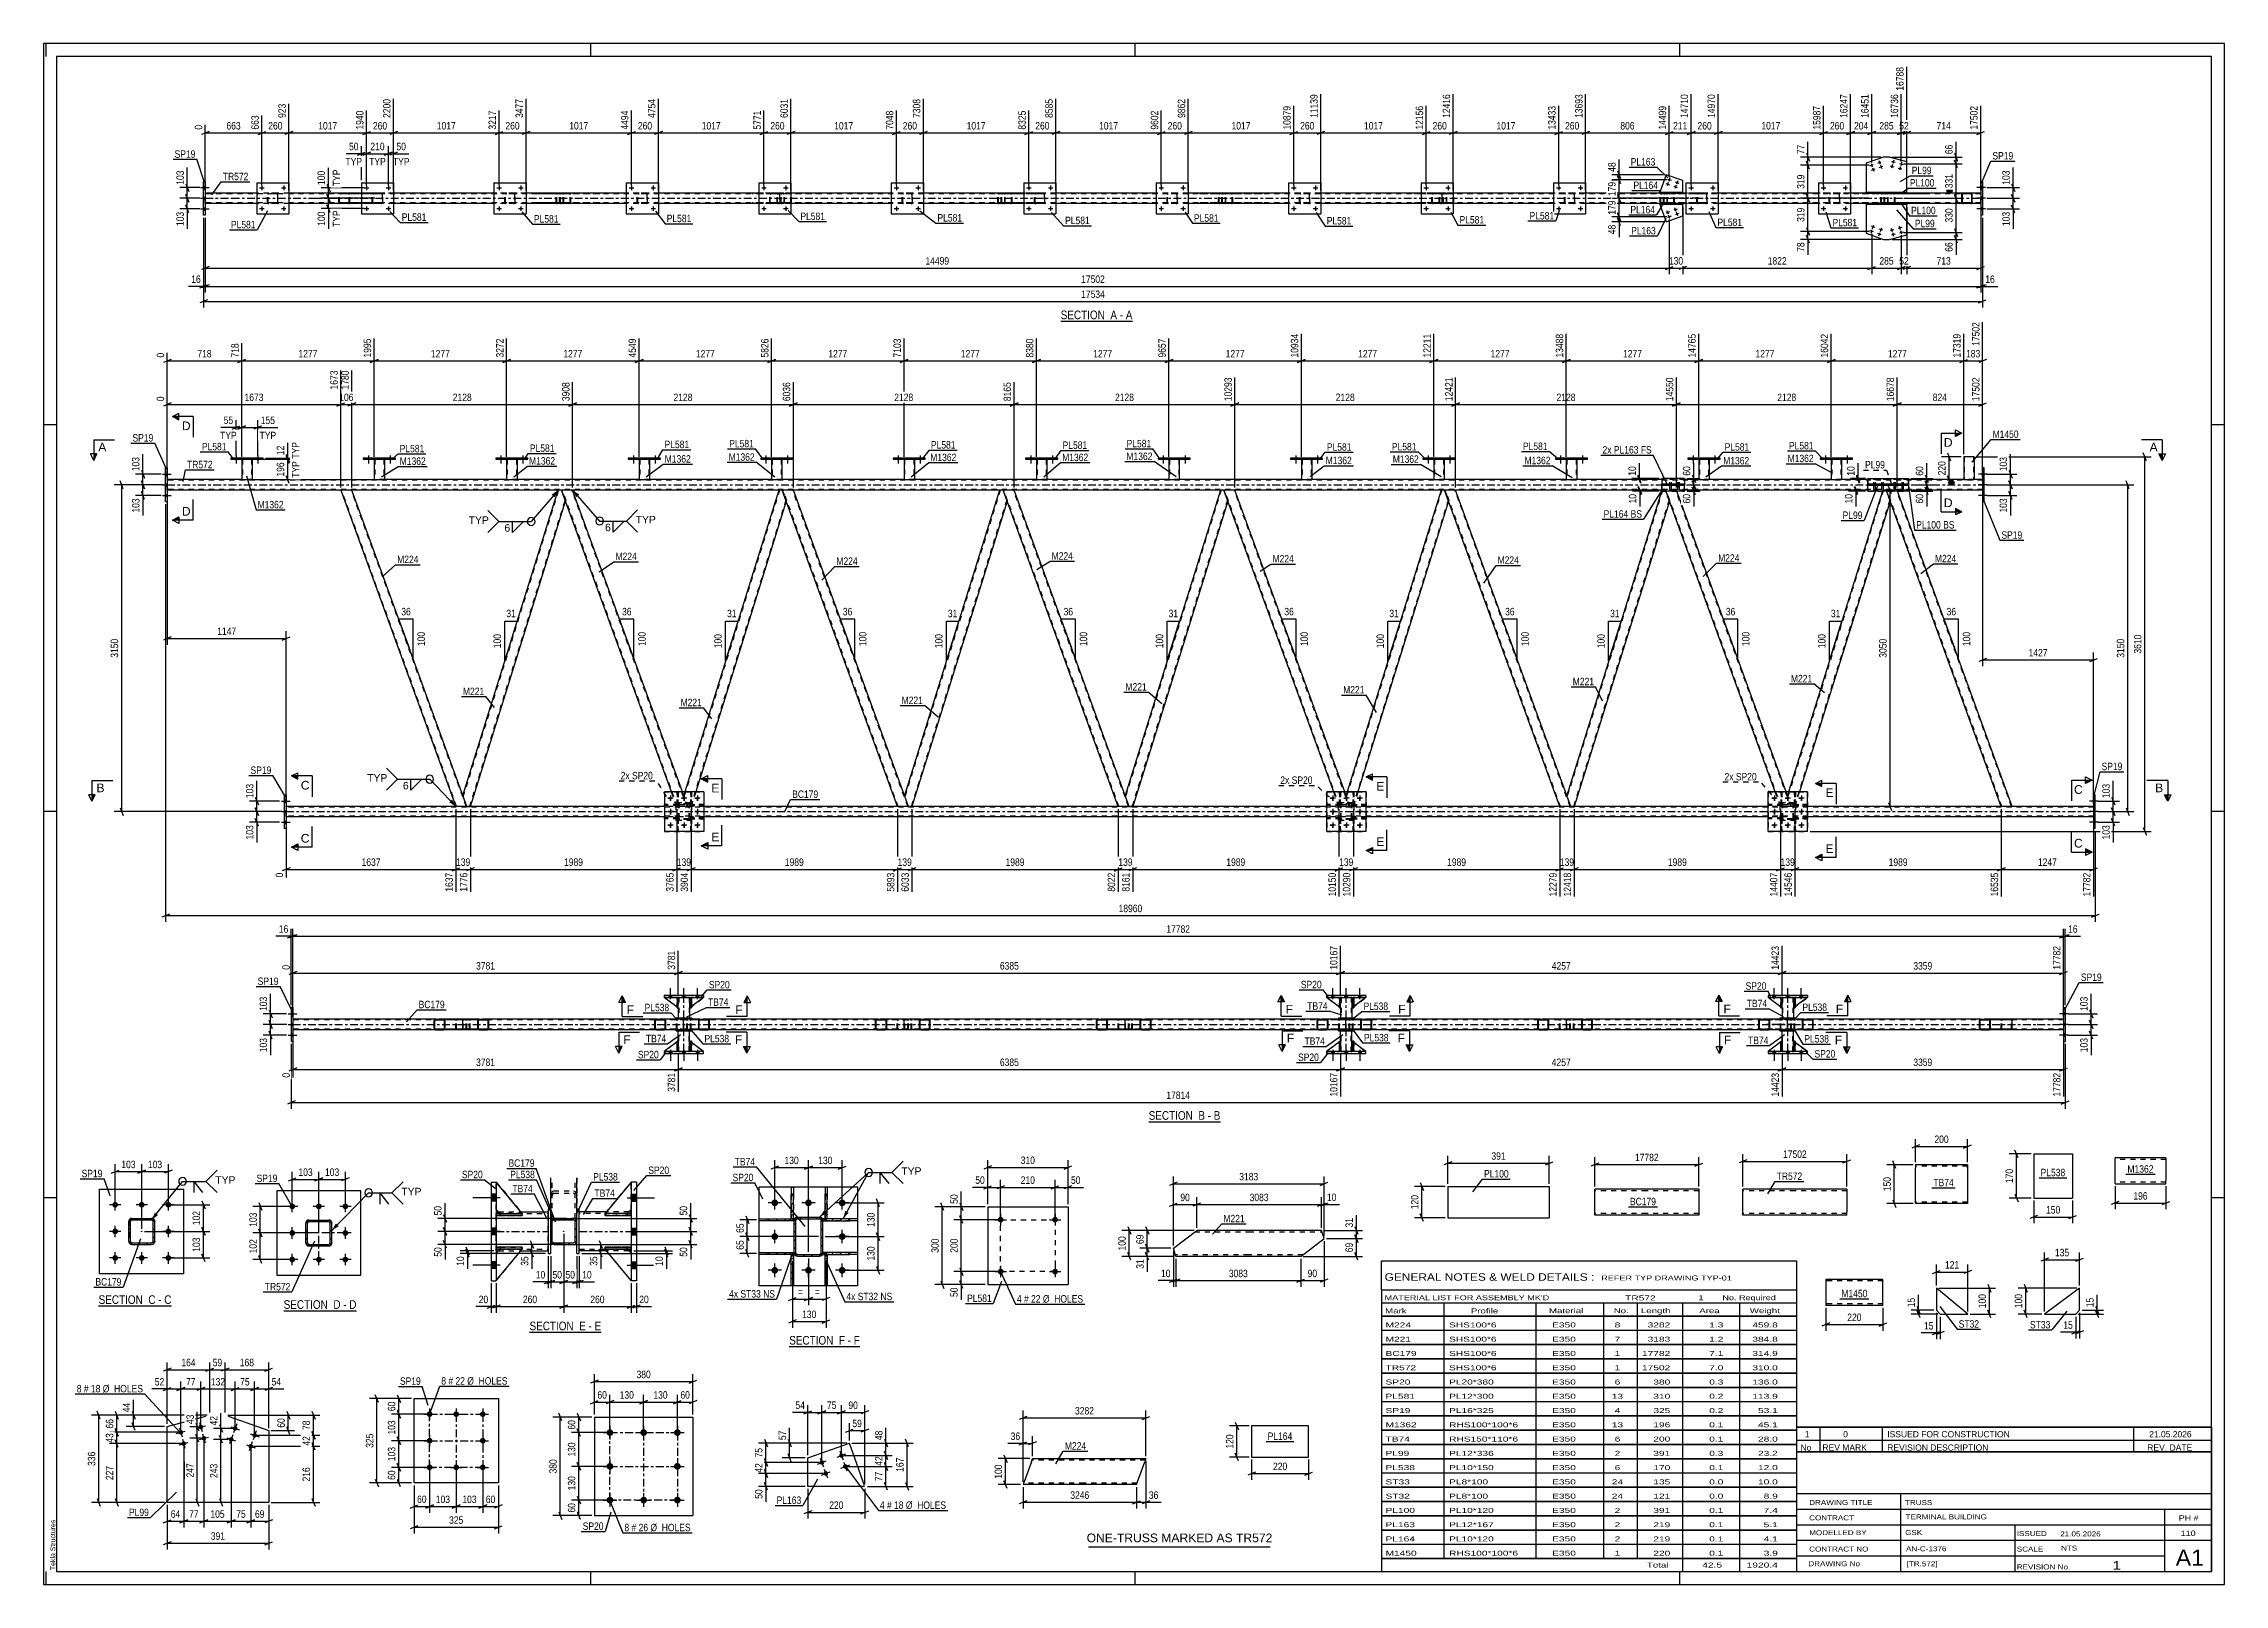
# Paper-space layout 'Layout1' of a CAD drawing. Header units: millimetres. Extents: x 0 to 841, y 0 to 594.
# The model-space entities are those that its viewports show. They can reach past a viewport. Long polylines and large blocks are cut down to what shows.
import ezdxf

# ---------------------------------------------------------------- set-up
doc = ezdxf.new("R2010")
doc.units = ezdxf.units.MM
doc.linetypes.add('DXK_LINE_DOT2', pattern=[3.9198, 1.9599, -1.9599])
doc.linetypes.add('DXK_LINE_DOT3', pattern=[5.9187, 2.979, -0.9799, 0.9799, -0.9799])
doc.layers.add('Viewport layer', color=7, linetype='Continuous', plot=False)
doc.styles.add('Arial', font='ARIAL.TTF', dxfattribs={"height": 0.2})
doc.styles.add('Arial Narrow', font='ARIALN.TTF', dxfattribs={"height": 0.2})

# ---------------------------------------------------------------- blocks, each defined once
blk = doc.blocks.new('Unknown-122568519-18 - 2078')
at = {"color": 6, "linetype": 'Continuous'}
blk.add_line((92.58, 105.47), (120.65, 105.47), dxfattribs=at)
at = {"color": 0, "linetype": 'Continuous'}
blk.add_wipeout([(110.69, 106.22), (110.69, 109.72), (92.58, 109.72), (92.58, 106.22)], dxfattribs=at)
blk.add_wipeout([(114.5, 106.22), (114.5, 109.72), (111.74, 109.72), (111.74, 106.22)], dxfattribs=at)
at = {"color": 7, "linetype": 'Continuous', "style": 'Arial Narrow'}
blk.add_text('SECTION ', height=3.34, dxfattribs=at).set_placement((92.58, 106.22))
at = {"color": 0, "linetype": 'Continuous'}
blk.add_wipeout([(116.83, 106.22), (116.83, 109.72), (115.55, 109.72), (115.55, 106.22)], dxfattribs=at)
blk.add_wipeout([(120.65, 106.22), (120.65, 109.72), (117.88, 109.72), (117.88, 106.22)], dxfattribs=at)
at = {"color": 7, "linetype": 'Continuous', "style": 'Arial Narrow'}
for s, p in [('D', (111.74, 106.22)), ('D', (117.88, 106.22)), ('-', (115.55, 106.22))]:
    blk.add_text(s, height=3.34, dxfattribs=at).set_placement(p)
blk = doc.blocks.new('Unknown-122568519-1133 - 12225')
at = {"color": 5, "linetype": 'Continuous'}
for p, q in [((841, 594), (0, 594)), ((0, 594), (0, 0)), ((1, 589), (1, 594)), ((836, 589), (5, 589)), ((5, 589), (5, 5)), ((211, 589), (211, 594)), ((421, 589), (421, 594)), ((631, 589), (631, 594)), ((836, 5), (836, 589)), ((841, 0), (841, 594)), ((5, 447), (0, 447)), ((841, 447), (836, 447)), ((5, 298), (0, 298)), ((841, 298), (836, 298)), ((5, 149), (0, 149)), ((841, 149), (836, 149)), ((0, 0), (841, 0)), ((1, 0), (1, 5)), ((5, 5), (836, 5)), ((211, 0), (211, 5)), ((421, 0), (421, 5)), ((631, 0), (631, 5))]:
    blk.add_line(p, q, dxfattribs=at)
at = {"color": 174, "linetype": 'Continuous', "style": 'Arial'}
blk.add_text('Tekla Structures', height=1.9102, rotation=90, dxfattribs=at).set_placement((4.5, 5.5))
blk = doc.blocks.new('Unknown-122568519-11 - 3869')
at = {"color": 6, "linetype": 'Continuous'}
blk.add_line((392.24, 486.99), (419.89, 486.99), dxfattribs=at)
at = {"color": 0, "linetype": 'Continuous'}
blk.add_wipeout([(410.35, 487.74), (410.35, 491.24), (392.24, 491.24), (392.24, 487.74)], dxfattribs=at)
blk.add_wipeout([(413.96, 487.74), (413.96, 491.24), (411.4, 491.24), (411.4, 487.74)], dxfattribs=at)
at = {"color": 7, "linetype": 'Continuous', "style": 'Arial Narrow'}
blk.add_text('SECTION ', height=3.34, dxfattribs=at).set_placement((392.24, 487.74))
at = {"color": 0, "linetype": 'Continuous'}
blk.add_wipeout([(416.28, 487.74), (416.28, 491.24), (415.01, 491.24), (415.01, 487.74)], dxfattribs=at)
blk.add_wipeout([(419.89, 487.74), (419.89, 491.24), (417.33, 491.24), (417.33, 487.74)], dxfattribs=at)
at = {"color": 7, "linetype": 'Continuous', "style": 'Arial Narrow'}
for s, p in [('A', (411.4, 487.74)), ('-', (415.01, 487.74)), ('A', (417.33, 487.74))]:
    blk.add_text(s, height=3.34, dxfattribs=at).set_placement(p)
blk = doc.blocks.new('Unknown-122568519-12 - 6955')
at = {"color": 6, "linetype": 'Continuous'}
blk.add_line((426.16, 178.36), (453.81, 178.36), dxfattribs=at)
at = {"color": 0, "linetype": 'Continuous'}
blk.add_wipeout([(444.27, 179.11), (444.27, 182.61), (426.16, 182.61), (426.16, 179.11)], dxfattribs=at)
blk.add_wipeout([(447.88, 179.11), (447.88, 182.61), (445.32, 182.61), (445.32, 179.11)], dxfattribs=at)
at = {"color": 7, "linetype": 'Continuous', "style": 'Arial Narrow'}
blk.add_text('SECTION ', height=3.34, dxfattribs=at).set_placement((426.16, 179.11))
at = {"color": 0, "linetype": 'Continuous'}
blk.add_wipeout([(450.2, 179.11), (450.2, 182.61), (448.93, 182.61), (448.93, 179.11)], dxfattribs=at)
blk.add_wipeout([(453.81, 179.11), (453.81, 182.61), (451.25, 182.61), (451.25, 179.11)], dxfattribs=at)
at = {"color": 7, "linetype": 'Continuous', "style": 'Arial Narrow'}
for s, p in [('B', (445.32, 179.11)), ('-', (448.93, 179.11)), ('B', (451.25, 179.11))]:
    blk.add_text(s, height=3.34, dxfattribs=at).set_placement(p)
blk = doc.blocks.new('Unknown-122568519-13 - 7999')
at = {"color": 6, "linetype": 'Continuous'}
blk.add_line((21.22, 107.36), (49.29, 107.36), dxfattribs=at)
at = {"color": 0, "linetype": 'Continuous'}
blk.add_wipeout([(39.33, 108.11), (39.33, 111.61), (21.22, 111.61), (21.22, 108.11)], dxfattribs=at)
blk.add_wipeout([(43.15, 108.11), (43.15, 111.61), (40.38, 111.61), (40.38, 108.11)], dxfattribs=at)
at = {"color": 7, "linetype": 'Continuous', "style": 'Arial Narrow'}
blk.add_text('SECTION ', height=3.34, dxfattribs=at).set_placement((21.22, 108.11))
at = {"color": 0, "linetype": 'Continuous'}
blk.add_wipeout([(45.48, 108.11), (45.48, 111.61), (44.2, 111.61), (44.2, 108.11)], dxfattribs=at)
blk.add_wipeout([(49.29, 108.11), (49.29, 111.61), (46.53, 111.61), (46.53, 108.11)], dxfattribs=at)
at = {"color": 7, "linetype": 'Continuous', "style": 'Arial Narrow'}
for s, p in [('C', (40.38, 108.11)), ('-', (44.2, 108.11)), ('C', (46.53, 108.11))]:
    blk.add_text(s, height=3.34, dxfattribs=at).set_placement(p)
blk = doc.blocks.new('Unknown-122568519-16 - 2833')
at = {"color": 6, "linetype": 'Continuous'}
blk.add_line((187.39, 97.21), (215.03, 97.21), dxfattribs=at)
at = {"color": 0, "linetype": 'Continuous'}
blk.add_wipeout([(205.49, 97.96), (205.49, 101.46), (187.39, 101.46), (187.39, 97.96)], dxfattribs=at)
blk.add_wipeout([(209.1, 97.96), (209.1, 101.46), (206.54, 101.46), (206.54, 97.96)], dxfattribs=at)
at = {"color": 7, "linetype": 'Continuous', "style": 'Arial Narrow'}
blk.add_text('SECTION ', height=3.34, dxfattribs=at).set_placement((187.39, 97.96))
at = {"color": 0, "linetype": 'Continuous'}
blk.add_wipeout([(211.42, 97.96), (211.42, 101.46), (210.15, 101.46), (210.15, 97.96)], dxfattribs=at)
blk.add_wipeout([(215.03, 97.96), (215.03, 101.46), (212.47, 101.46), (212.47, 97.96)], dxfattribs=at)
at = {"color": 7, "linetype": 'Continuous', "style": 'Arial Narrow'}
for s, p in [('E', (206.54, 97.96)), ('E', (212.47, 97.96)), ('-', (210.15, 97.96))]:
    blk.add_text(s, height=3.34, dxfattribs=at).set_placement(p)
blk = doc.blocks.new('Unknown-122568519-17 - 3463')
at = {"color": 6, "linetype": 'Continuous'}
blk.add_line((287.54, 91.68), (314.76, 91.68), dxfattribs=at)
at = {"color": 0, "linetype": 'Continuous'}
blk.add_wipeout([(305.65, 92.43), (305.65, 95.93), (287.54, 95.93), (287.54, 92.43)], dxfattribs=at)
blk.add_wipeout([(309.04, 92.43), (309.04, 95.93), (306.7, 95.93), (306.7, 92.43)], dxfattribs=at)
at = {"color": 7, "linetype": 'Continuous', "style": 'Arial Narrow'}
blk.add_text('SECTION ', height=3.34, dxfattribs=at).set_placement((287.54, 92.43))
at = {"color": 0, "linetype": 'Continuous'}
blk.add_wipeout([(311.37, 92.43), (311.37, 95.93), (310.09, 95.93), (310.09, 92.43)], dxfattribs=at)
blk.add_wipeout([(314.76, 92.43), (314.76, 95.93), (312.42, 95.93), (312.42, 92.43)], dxfattribs=at)
at = {"color": 7, "linetype": 'Continuous', "style": 'Arial Narrow'}
for s, p in [('F', (306.7, 92.43)), ('-', (310.09, 92.43)), ('F', (312.42, 92.43))]:
    blk.add_text(s, height=3.34, dxfattribs=at).set_placement(p)
blk = doc.blocks.new('Part-122568519-2036 - 2022')
at = {"color": 2, "linetype": 'Continuous'}
for p, q in [((709.31, 117.57), (687.31, 117.57)), ((687.31, 117.57), (687.31, 107.57)), ((709.31, 107.57), (709.31, 117.57)), ((709.31, 107.57), (687.31, 107.57))]:
    blk.add_line(p, q, dxfattribs=at)
at = {"color": 7, "linetype": 'DXK_LINE_DOT2'}
for p, q in [((709.31, 116.97), (687.31, 116.97)), ((709.31, 116.92), (709.31, 116.97)), ((709.31, 116.97), (709.31, 116.92)), ((709.31, 116.83), (709.31, 116.92)), ((709.31, 116.92), (709.31, 116.83)), ((687.31, 108.17), (687.31, 108.21)), ((709.31, 108.17), (687.31, 108.17))]:
    blk.add_line(p, q, dxfattribs=at)
blk = doc.blocks.new('Bolt-122568519-7752 - 7718')
at = {"linetype": 'Continuous'}
for points in [[(218.4, 59.8, -1), (218.4, 57.2, -1)], [(231.4, 59.8, -1), (231.4, 57.2, -1)], [(244.4, 59.8, -1), (244.4, 57.2, -1)], [(218.4, 46.8, -1), (218.4, 44.2, -1)], [(244.4, 46.8, -1), (244.4, 44.2, -1)], [(218.4, 33.8, -1), (218.4, 31.2, -1)], [(231.4, 33.8, -1), (231.4, 31.2, -1)], [(244.4, 33.8, -1), (244.4, 31.2, -1)]]:
    blk.add_hatch(color=1, dxfattribs=at).paths.add_polyline_path(points)
at = {"color": 1, "linetype": 'Continuous'}
for p, q in [((218.4, 61.1), (218.4, 55.9)), ((231.4, 61.1), (231.4, 55.9)), ((244.4, 61.1), (244.4, 55.9)), ((215.8, 58.5), (221, 58.5)), ((228.8, 58.5), (234, 58.5)), ((241.8, 58.5), (247, 58.5)), ((215.8, 45.5), (221, 45.5)), ((218.4, 48.1), (218.4, 42.9)), ((241.8, 45.5), (247, 45.5)), ((244.4, 48.1), (244.4, 42.9)), ((218.4, 35.1), (218.4, 29.9)), ((231.4, 35.1), (231.4, 29.9)), ((244.4, 35.1), (244.4, 29.9)), ((215.8, 32.5), (221, 32.5)), ((228.8, 32.5), (234, 32.5)), ((241.8, 32.5), (247, 32.5))]:
    blk.add_line(p, q, dxfattribs=at)
blk = doc.blocks.new('Part-122568519-7757 - 7718')
at = {"color": 2, "linetype": 'Continuous'}
for p, q in [((212.4, 64.5), (212.4, 26.5)), ((212.4, 64.5), (250.4, 64.5)), ((250.4, 64.5), (250.4, 26.5)), ((212.4, 26.5), (250.4, 26.5))]:
    blk.add_line(p, q, dxfattribs=at)
blk = doc.blocks.new('Part-122568519-2136 - 2078')
at = {"color": 2, "linetype": 'Continuous'}
for p, q in [((122.39, 151.72), (89.89, 151.72)), ((89.89, 151.72), (89.89, 119.22)), ((122.39, 119.22), (122.39, 151.72)), ((89.89, 119.22), (122.39, 119.22))]:
    blk.add_line(p, q, dxfattribs=at)
blk = doc.blocks.new('Bolt-122568519-2181 - 2078')
at = {"linetype": 'Continuous'}
for points in [[(95.89, 144.62, -1), (95.89, 146.82, -1)], [(106.14, 144.62, -1), (106.14, 146.82, -1)], [(116.39, 144.62, -1), (116.39, 146.82, -1)], [(95.89, 134.37, -1), (95.89, 136.57, -1)], [(116.39, 134.37, -1), (116.39, 136.57, -1)], [(95.89, 124.12, -1), (95.89, 126.32, -1)], [(106.14, 124.12, -1), (106.14, 126.32, -1)], [(116.39, 124.12, -1), (116.39, 126.32, -1)]]:
    blk.add_hatch(color=1, dxfattribs=at).paths.add_polyline_path(points)
at = {"color": 1, "linetype": 'Continuous'}
for p, q in [((98.09, 145.72), (93.69, 145.72)), ((95.89, 143.52), (95.89, 147.92)), ((108.34, 145.72), (103.94, 145.72)), ((106.14, 143.52), (106.14, 147.92)), ((118.59, 145.72), (114.19, 145.72)), ((116.39, 143.52), (116.39, 147.92)), ((98.09, 135.47), (93.69, 135.47)), ((95.89, 133.27), (95.89, 137.67)), ((118.59, 135.47), (114.19, 135.47)), ((116.39, 133.27), (116.39, 137.67)), ((95.89, 123.02), (95.89, 127.42)), ((106.14, 123.02), (106.14, 127.42)), ((116.39, 123.02), (116.39, 127.42)), ((98.09, 125.22), (93.69, 125.22)), ((108.34, 125.22), (103.94, 125.22)), ((118.59, 125.22), (114.19, 125.22))]:
    blk.add_line(p, q, dxfattribs=at)
blk = doc.blocks.new('Part-122568519-2239 - 2078')
at = {"linetype": 'Continuous'}
h = blk.add_hatch(dxfattribs=at)
h.set_pattern_fill('', scale=0.7, style=0, pattern_type=0)
h.set_pattern_definition([(45, (102.3356, 140.4685), (-1.57154, 1.57154), [])])
h.paths.add_polyline_path([(109.94, 140.47), (102.34, 140.47), (101.88, 140.38), (101.49, 140.12), (101.23, 139.73), (101.14, 139.27), (101.14, 131.67), (101.23, 131.21), (101.49, 130.82), (101.88, 130.56), (102.34, 130.47), (109.94, 130.47), (110.39, 130.56), (110.78, 130.82), (111.04, 131.21), (111.14, 131.67), (111.14, 139.27), (111.04, 139.73), (110.78, 140.12), (110.39, 140.38)])
h.paths.add_polyline_path([(110.49, 139.5), (110.54, 139.27), (110.54, 131.67), (110.49, 131.44), (110.36, 131.24), (110.17, 131.11), (109.94, 131.07), (102.34, 131.07), (102.11, 131.11), (101.91, 131.24), (101.78, 131.44), (101.74, 131.67), (101.74, 139.27), (101.78, 139.5), (101.91, 139.69), (102.11, 139.82), (102.34, 139.87), (109.94, 139.87), (110.17, 139.82), (110.36, 139.69)])
at = {"color": 7, "linetype": 'DXK_LINE_DOT3'}
for p, q in [((106.14, 125.47), (106.14, 145.47)), ((116.14, 135.47), (96.14, 135.47))]:
    blk.add_line(p, q, dxfattribs=at)
at = {"color": 7, "linetype": 'DXK_LINE_DOT2'}
for p, q in [((101.14, 139.27), (101.23, 139.73)), ((101.14, 131.67), (101.14, 139.27)), ((101.78, 139.5), (101.74, 139.27)), ((101.74, 131.67), (101.74, 139.27)), ((101.91, 139.69), (101.78, 139.5)), ((101.88, 140.38), (102.34, 140.47)), ((102.11, 139.82), (101.91, 139.69)), ((102.34, 139.87), (102.11, 139.82)), ((102.34, 140.47), (109.94, 140.47)), ((102.34, 139.87), (109.94, 139.87)), ((109.94, 140.47), (110.39, 140.38)), ((110.17, 139.82), (109.94, 139.87)), ((110.36, 139.69), (110.17, 139.82)), ((110.49, 139.5), (110.36, 139.69)), ((110.54, 139.27), (110.49, 139.5)), ((110.54, 131.67), (110.54, 139.27)), ((111.04, 139.73), (111.14, 139.27)), ((111.14, 131.67), (111.14, 139.27)), ((101.23, 131.21), (101.14, 131.67)), ((101.74, 131.67), (101.78, 131.44)), ((101.78, 131.44), (101.91, 131.24)), ((102.34, 130.47), (101.88, 130.56)), ((101.91, 131.24), (102.11, 131.11)), ((102.11, 131.11), (102.34, 131.07)), ((102.34, 131.07), (109.94, 131.07)), ((102.34, 130.47), (109.94, 130.47)), ((109.94, 131.07), (110.17, 131.11)), ((110.39, 130.56), (109.94, 130.47)), ((110.17, 131.11), (110.36, 131.24)), ((110.36, 131.24), (110.49, 131.44)), ((110.49, 131.44), (110.54, 131.67)), ((111.14, 131.67), (111.04, 131.21))]:
    blk.add_line(p, q, dxfattribs=at)
at = {"color": 2, "linetype": 'Continuous'}
for p, q in [((101.23, 139.73), (101.14, 139.27)), ((101.14, 131.67), (101.14, 139.27)), ((101.74, 139.27), (101.78, 139.5)), ((101.74, 131.67), (101.74, 139.27)), ((101.78, 139.5), (101.91, 139.69)), ((102.34, 140.47), (101.88, 140.38)), ((101.91, 139.69), (102.11, 139.82)), ((102.11, 139.82), (102.34, 139.87)), ((102.34, 140.47), (109.94, 140.47)), ((102.34, 139.87), (109.94, 139.87)), ((110.39, 140.38), (109.94, 140.47)), ((109.94, 139.87), (110.17, 139.82)), ((110.17, 139.82), (110.36, 139.69)), ((110.36, 139.69), (110.49, 139.5)), ((110.49, 139.5), (110.54, 139.27)), ((110.54, 131.67), (110.54, 139.27)), ((111.14, 139.27), (111.04, 139.73)), ((111.14, 131.67), (111.14, 139.27)), ((101.14, 131.67), (101.23, 131.21)), ((101.78, 131.44), (101.74, 131.67)), ((101.91, 131.24), (101.78, 131.44)), ((101.88, 130.56), (102.34, 130.47)), ((102.11, 131.11), (101.91, 131.24)), ((102.34, 131.07), (102.11, 131.11)), ((102.34, 131.07), (109.94, 131.07)), ((102.34, 130.47), (109.94, 130.47)), ((110.17, 131.11), (109.94, 131.07)), ((109.94, 130.47), (110.39, 130.56)), ((110.36, 131.24), (110.17, 131.11)), ((110.49, 131.44), (110.36, 131.24)), ((110.54, 131.67), (110.49, 131.44)), ((111.04, 131.21), (111.14, 131.67))]:
    blk.add_line(p, q, dxfattribs=at)
at = {"color": 7, "linetype": 'DXK_LINE_DOT2'}
for centre, start, end in [((102.34, 139.27), 112.5, 157.5), ((109.94, 139.27), 22.5, 67.5), ((102.34, 131.67), 202.5, 247.5), ((109.94, 131.67), 292.5, 337.5)]:
    blk.add_arc(centre, 1.2, start, end, dxfattribs=at)
at = {"color": 2, "linetype": 'Continuous'}
for centre, start, end in [((102.34, 139.27), 112.5, 157.5), ((109.94, 139.27), 22.5, 67.5), ((102.34, 131.67), 202.5, 247.5), ((109.94, 131.67), 292.5, 337.5)]:
    blk.add_arc(centre, 1.2, start, end, dxfattribs=at)
blk = doc.blocks.new('Part-122568519-4147 - 3869')
at = {"color": 7, "linetype": 'DXK_LINE_DOT2'}
for p, q in [((280, 535.9), (280.03, 536.08)), ((280.03, 536.08), (280, 535.9)), ((280, 532.86), (280, 535.9)), ((280.03, 532.67), (280, 532.86)), ((280, 532.86), (280.03, 532.67)), ((280.24, 535.9), (280.26, 535.99)), ((280.24, 532.86), (280.24, 535.9)), ((280.26, 532.77), (280.24, 532.86)), ((280.26, 535.99), (280.31, 536.07)), ((280.31, 532.69), (280.26, 532.77)), ((280.29, 536.34), (280.48, 536.38)), ((280.48, 536.38), (280.29, 536.34)), ((280.48, 532.38), (280.29, 532.41)), ((280.29, 532.41), (280.48, 532.38)), ((280.31, 536.07), (280.39, 536.12)), ((280.39, 532.64), (280.31, 532.69)), ((280.39, 536.12), (280.48, 536.14)), ((280.48, 532.62), (280.39, 532.64)), ((283.52, 536.38), (280.48, 536.38)), ((283.52, 536.14), (280.48, 536.14)), ((283.52, 532.62), (280.48, 532.62)), ((283.52, 532.38), (280.48, 532.38)), ((283.52, 536.38), (283.7, 536.34)), ((283.7, 536.34), (283.52, 536.38)), ((283.52, 536.14), (283.61, 536.12)), ((283.61, 532.64), (283.52, 532.62)), ((283.7, 532.41), (283.52, 532.38)), ((283.52, 532.38), (283.7, 532.41)), ((283.61, 536.12), (283.69, 536.07)), ((283.69, 532.69), (283.61, 532.64)), ((283.69, 536.07), (283.74, 535.99)), ((283.74, 532.77), (283.69, 532.69)), ((283.74, 535.99), (283.76, 535.9)), ((283.76, 532.86), (283.74, 532.77)), ((283.76, 535.9), (283.76, 532.86)), ((283.96, 536.08), (284, 535.9)), ((284, 535.9), (283.96, 536.08)), ((284, 532.86), (283.96, 532.67)), ((283.96, 532.67), (284, 532.86)), ((284, 532.86), (284, 535.9))]:
    blk.add_line(p, q, dxfattribs=at)
at = {"color": 7, "linetype": 'DXK_LINE_DOT3'}
blk.add_line((282, 534.38), (282, 534.38), dxfattribs=at)
at = {"color": 7, "linetype": 'DXK_LINE_DOT2'}
for centre, start, end in [((280.48, 535.9), 112.5, 157.5), ((280.48, 535.9), 112.5, 157.5), ((280.48, 532.86), 202.5, 247.5), ((280.48, 532.86), 202.5, 247.5), ((283.52, 535.9), 22.5, 67.5), ((283.52, 535.9), 22.5, 67.5), ((283.52, 532.86), 292.5, 337.5), ((283.52, 532.86), 292.5, 337.5)]:
    blk.add_arc(centre, 0.48, start, end, dxfattribs=at)
blk = doc.blocks.new('Bolt-122568519-3882 - 3869')
at = {"linetype": 'Continuous'}
for points in [[(629, 529.86, -1), (629.68, 530.1, -1)], [(625.99, 528.79, -1), (626.67, 529.03, -1)], [(626.59, 527.09, -1), (627.27, 527.33, -1)], [(629.6, 528.16, -1), (630.28, 528.4, -1)]]:
    blk.add_hatch(color=1, dxfattribs=at).paths.add_polyline_path(points)
at = {"color": 1, "linetype": 'Continuous'}
for p, q in [((630.02, 530.22), (628.66, 529.74)), ((629.58, 529.3), (629.1, 530.66)), ((627, 529.15), (625.65, 528.67)), ((626.57, 528.23), (626.08, 529.59)), ((627.61, 527.45), (626.25, 526.97)), ((627.17, 526.53), (626.69, 527.89)), ((630.62, 528.52), (629.27, 528.04)), ((630.18, 527.6), (629.7, 528.96))]:
    blk.add_line(p, q, dxfattribs=at)
blk = doc.blocks.new('Part-122568519-4002 - 3869')
at = {"color": 7, "linetype": 'DXK_LINE_DOT2'}
for p, q in [((285.42, 536.38), (273.26, 536.38)), ((285.42, 536.14), (273.26, 536.14)), ((285.42, 532.62), (273.26, 532.62)), ((285.42, 532.38), (273.26, 532.38)), ((282.86, 536.07), (282.83, 535.9)), ((282.83, 532.86), (282.83, 535.9)), ((282.83, 532.86), (282.85, 532.77)), ((282.85, 532.77), (282.86, 532.67)), ((282.86, 536.08), (282.86, 536.07)), ((283.08, 535.9), (283.1, 535.99)), ((283.08, 532.86), (283.08, 535.9)), ((283.1, 532.77), (283.08, 532.86)), ((283.1, 535.99), (283.15, 536.07)), ((283.15, 532.69), (283.1, 532.77)), ((283.33, 536.38), (283.14, 536.34)), ((283.14, 532.42), (283.33, 532.38)), ((283.15, 536.07), (283.23, 536.12)), ((283.23, 532.64), (283.15, 532.69)), ((283.23, 536.12), (283.33, 536.14)), ((283.33, 532.62), (283.23, 532.64)), ((284.14, 536.38), (284.14, 536.14)), ((284.14, 532.38), (284.14, 532.62)), ((285.52, 536.34), (285.42, 536.38)), ((285.42, 536.14), (285.47, 536.12)), ((285.47, 532.64), (285.42, 532.62)), ((285.42, 532.38), (285.52, 532.42)), ((285.47, 536.12), (285.52, 536.07)), ((285.52, 532.69), (285.47, 532.64)), ((285.61, 536.24), (285.52, 536.34)), ((285.52, 536.07), (285.55, 535.99)), ((285.55, 532.77), (285.52, 532.69)), ((285.52, 532.42), (285.61, 532.52)), ((285.55, 535.99), (285.56, 535.9)), ((285.56, 532.86), (285.55, 532.77)), ((285.56, 532.86), (285.56, 535.9)), ((285.67, 536.08), (285.61, 536.24)), ((285.61, 532.52), (285.67, 532.67)), ((285.69, 535.9), (285.67, 536.08)), ((285.67, 532.67), (285.69, 532.86)), ((285.69, 532.86), (285.69, 535.9))]:
    blk.add_line(p, q, dxfattribs=at)
for centre, start, end in [((283.31, 535.88), 111.1941, 156.15059), ((283.31, 532.87), 203.84941, 248.8059)]:
    blk.add_arc(centre, 0.492, start, end, dxfattribs=at)
blk = doc.blocks.new('Part-122568519-3938 - 3869')
at = {"color": 7, "linetype": 'DXK_LINE_DOT2'}
for p, q in [((586.48, 535.9), (586.52, 536.08)), ((586.52, 536.08), (586.48, 535.9)), ((586.48, 532.86), (586.48, 535.9)), ((586.52, 532.67), (586.48, 532.86)), ((586.48, 532.86), (586.52, 532.67)), ((586.72, 535.9), (586.74, 535.99)), ((586.72, 532.86), (586.72, 535.9)), ((586.74, 532.77), (586.72, 532.86)), ((586.74, 535.99), (586.79, 536.07)), ((586.79, 532.69), (586.74, 532.77)), ((586.78, 536.34), (586.96, 536.38)), ((586.96, 536.38), (586.78, 536.34)), ((586.96, 532.38), (586.78, 532.41)), ((586.78, 532.41), (586.96, 532.38)), ((586.79, 536.07), (586.87, 536.12)), ((586.87, 532.64), (586.79, 532.69)), ((586.87, 536.12), (586.96, 536.14)), ((586.96, 532.62), (586.87, 532.64)), ((590, 536.38), (586.96, 536.38)), ((590, 536.14), (586.96, 536.14)), ((590, 532.62), (586.96, 532.62)), ((590, 532.38), (586.96, 532.38)), ((590, 536.38), (590.19, 536.34)), ((590.19, 536.34), (590, 536.38)), ((590, 536.14), (590.09, 536.12)), ((590.09, 532.64), (590, 532.62)), ((590.19, 532.41), (590, 532.38)), ((590, 532.38), (590.19, 532.41)), ((590.09, 536.12), (590.17, 536.07)), ((590.17, 532.69), (590.09, 532.64)), ((590.17, 536.07), (590.22, 535.99)), ((590.22, 532.77), (590.17, 532.69)), ((590.22, 535.99), (590.24, 535.9)), ((590.24, 532.86), (590.22, 532.77)), ((590.24, 535.9), (590.24, 532.86)), ((590.45, 536.08), (590.48, 535.9)), ((590.48, 535.9), (590.45, 536.08)), ((590.48, 532.86), (590.45, 532.67)), ((590.45, 532.67), (590.48, 532.86)), ((590.48, 532.86), (590.48, 535.9))]:
    blk.add_line(p, q, dxfattribs=at)
at = {"color": 7, "linetype": 'DXK_LINE_DOT3'}
blk.add_line((588.48, 534.38), (588.48, 534.38), dxfattribs=at)
at = {"color": 7, "linetype": 'DXK_LINE_DOT2'}
for centre, start, end in [((586.96, 535.9), 112.5, 157.5), ((586.96, 535.9), 112.5, 157.5), ((586.96, 532.86), 202.5, 247.5), ((586.96, 532.86), 202.5, 247.5), ((590, 535.9), 22.5, 67.5), ((590, 535.9), 22.5, 67.5), ((590, 532.86), 292.5, 337.5), ((590, 532.86), 292.5, 337.5)]:
    blk.add_arc(centre, 0.48, start, end, dxfattribs=at)
blk = doc.blocks.new('Part-122568519-3887 - 3869')
at = {"color": 2, "linetype": 'Continuous'}
for p, q in [((632.11, 532.38), (623.33, 532.38)), ((623.33, 532.38), (623.33, 531.98)), ((632.11, 531.98), (623.33, 531.98)), ((632.11, 532.38), (632.11, 531.98))]:
    blk.add_line(p, q, dxfattribs=at)
blk = doc.blocks.new('Part-122568519-3999 - 3869')
at = {"color": 7, "linetype": 'DXK_LINE_DOT3'}
blk.add_line((638.56, 534.38), (623.39, 534.38), dxfattribs=at)
at = {"color": 7, "linetype": 'DXK_LINE_DOT2'}
for p, q in [((624.72, 536.07), (624.68, 535.9)), ((624.68, 532.86), (624.68, 535.9)), ((624.68, 532.86), (624.7, 532.77)), ((624.7, 532.77), (624.72, 532.67)), ((624.72, 536.08), (624.72, 536.07)), ((624.94, 535.9), (624.96, 535.99)), ((624.94, 532.86), (624.94, 535.9)), ((624.96, 532.77), (624.94, 532.86)), ((624.96, 535.99), (625.01, 536.07)), ((625.01, 532.69), (624.96, 532.77)), ((625.19, 536.38), (625, 536.34)), ((625, 532.42), (625.19, 532.38)), ((625.01, 536.07), (625.09, 536.12)), ((625.09, 532.64), (625.01, 532.69)), ((625.09, 536.12), (625.19, 536.14)), ((625.19, 532.62), (625.09, 532.64)), ((640.18, 536.38), (625.19, 536.38)), ((640.18, 536.14), (625.19, 536.14)), ((640.18, 532.62), (625.19, 532.62)), ((640.18, 532.38), (625.19, 532.38)), ((628.62, 536.34), (628.43, 536.38)), ((628.43, 536.14), (628.52, 536.12)), ((628.52, 532.64), (628.43, 532.62)), ((628.43, 532.38), (628.62, 532.42)), ((628.52, 536.12), (628.61, 536.07)), ((628.61, 532.69), (628.52, 532.64)), ((628.61, 536.07), (628.66, 535.99)), ((628.66, 532.77), (628.61, 532.69)), ((628.66, 535.99), (628.68, 535.9)), ((628.68, 532.86), (628.66, 532.77)), ((628.68, 532.86), (628.68, 535.9)), ((628.9, 536.07), (628.9, 536.08)), ((628.94, 535.9), (628.9, 536.07)), ((628.9, 532.67), (628.92, 532.77)), ((628.92, 532.77), (628.94, 532.86)), ((628.94, 532.86), (628.94, 535.9))]:
    blk.add_line(p, q, dxfattribs=at)
for centre, start, end in [((625.17, 535.88), 110.75832, 155.68004), ((625.17, 532.88), 204.31996, 249.24168), ((628.45, 535.88), 24.31996, 69.24168), ((628.45, 532.88), 290.75832, 335.68004)]:
    blk.add_arc(centre, 0.496, start, end, dxfattribs=at)
blk = doc.blocks.new('Bolt-122568519-3935 - 3869')
at = {"linetype": 'Continuous'}
for points in [[(125, 538.38, -1), (124.12, 538.38, -1)], [(133.4, 538.38, -1), (132.52, 538.38, -1)]]:
    blk.add_hatch(color=1, dxfattribs=at).paths.add_polyline_path(points)
at = {"color": 1, "linetype": 'Continuous'}
for p, q in [((123.68, 538.38), (125.44, 538.38)), ((124.56, 539.26), (124.56, 537.5)), ((132.08, 538.38), (133.84, 538.38)), ((132.96, 539.26), (132.96, 537.5))]:
    blk.add_line(p, q, dxfattribs=at)
blk = doc.blocks.new('Bolt-122568519-3871 - 3869')
at = {"linetype": 'Continuous'}
for points in [[(626.66, 539.73, -1), (625.98, 539.97, -1)], [(627.26, 541.42, -1), (626.58, 541.66, -1)], [(629.68, 538.66, -1), (629, 538.9, -1)], [(630.28, 540.35, -1), (629.6, 540.59, -1)]]:
    blk.add_hatch(color=1, dxfattribs=at).paths.add_polyline_path(points)
at = {"color": 1, "linetype": 'Continuous'}
for p, q in [((625.64, 540.09), (627, 539.61)), ((626.56, 540.52), (626.08, 539.17)), ((626.24, 541.78), (627.6, 541.3)), ((627.16, 542.22), (626.68, 540.86)), ((628.66, 539.02), (630.02, 538.54)), ((629.58, 539.46), (629.1, 538.1)), ((629.26, 540.71), (630.62, 540.23)), ((630.18, 541.15), (629.7, 539.8))]:
    blk.add_line(p, q, dxfattribs=at)
blk = doc.blocks.new('Bolt-122568519-3936 - 3869')
at = {"linetype": 'Continuous'}
for points in [[(125, 530.38, -1), (124.12, 530.38, -1)], [(133.4, 530.38, -1), (132.52, 530.38, -1)]]:
    blk.add_hatch(color=1, dxfattribs=at).paths.add_polyline_path(points)
at = {"color": 1, "linetype": 'Continuous'}
for p, q in [((123.68, 530.38), (125.44, 530.38)), ((124.56, 531.26), (124.56, 529.5)), ((132.08, 530.38), (133.84, 530.38)), ((132.96, 531.26), (132.96, 529.5))]:
    blk.add_line(p, q, dxfattribs=at)
blk = doc.blocks.new('Part-122568519-3876 - 3869')
at = {"color": 2, "linetype": 'Continuous'}
for p, q in [((623.32, 536.38), (623.32, 536.78)), ((623.32, 536.78), (632.1, 536.78)), ((623.32, 536.38), (632.1, 536.38)), ((632.1, 536.38), (632.1, 536.78))]:
    blk.add_line(p, q, dxfattribs=at)
blk = doc.blocks.new('Part-122568519-3881 - 3869')
at = {"color": 2, "linetype": 'Continuous'}
for p, q in [((625.69, 543.46), (623.32, 536.78)), ((632.1, 541.19), (625.69, 543.46)), ((632.1, 536.78), (632.1, 541.19))]:
    blk.add_line(p, q, dxfattribs=at)
at = {"color": 7, "linetype": 'DXK_LINE_DOT2'}
blk.add_line((623.32, 536.78), (632.1, 536.78), dxfattribs=at)
blk = doc.blocks.new('Bolt-122568519-4149 - 3869')
at = {"linetype": 'Continuous'}
for points in [[(278.24, 530.38, -1), (277.36, 530.38, -1)], [(286.64, 530.38, -1), (285.76, 530.38, -1)]]:
    blk.add_hatch(color=1, dxfattribs=at).paths.add_polyline_path(points)
at = {"color": 1, "linetype": 'Continuous'}
for p, q in [((276.92, 530.38), (278.68, 530.38)), ((277.8, 531.26), (277.8, 529.5)), ((285.32, 530.38), (287.08, 530.38)), ((286.2, 531.26), (286.2, 529.5))]:
    blk.add_line(p, q, dxfattribs=at)
blk = doc.blocks.new('Part-122568519-4016 - 3869')
at = {"color": 7, "linetype": 'DXK_LINE_DOT2'}
for p, q in [((454.45, 536.07), (454.41, 535.9)), ((454.41, 532.86), (454.41, 535.9)), ((454.41, 532.86), (454.43, 532.77)), ((454.43, 532.77), (454.45, 532.67)), ((454.45, 536.08), (454.45, 536.07)), ((454.67, 535.9), (454.69, 535.99)), ((454.67, 532.86), (454.67, 535.9)), ((454.69, 532.77), (454.67, 532.86)), ((454.69, 535.99), (454.74, 536.07)), ((454.74, 532.69), (454.69, 532.77)), ((454.92, 536.38), (454.73, 536.34)), ((454.73, 532.42), (454.92, 532.38)), ((454.74, 536.07), (454.83, 536.12)), ((454.83, 532.64), (454.74, 532.69)), ((454.83, 536.12), (454.92, 536.14)), ((454.92, 532.62), (454.83, 532.64)), ((469.91, 536.38), (454.92, 536.38)), ((469.91, 536.14), (454.92, 536.14)), ((469.91, 532.62), (454.92, 532.62)), ((469.91, 532.38), (454.92, 532.38)), ((458.35, 536.34), (458.16, 536.38)), ((458.16, 536.14), (458.26, 536.12)), ((458.26, 532.64), (458.16, 532.62)), ((458.16, 532.38), (458.35, 532.42)), ((458.26, 536.12), (458.34, 536.07)), ((458.34, 532.69), (458.26, 532.64)), ((458.34, 536.07), (458.39, 535.99)), ((458.39, 532.77), (458.34, 532.69)), ((458.39, 535.99), (458.41, 535.9)), ((458.41, 532.86), (458.39, 532.77)), ((458.41, 532.86), (458.41, 535.9)), ((458.63, 536.07), (458.63, 536.08)), ((458.67, 535.9), (458.63, 536.07)), ((458.63, 532.67), (458.65, 532.77)), ((458.65, 532.77), (458.67, 532.86)), ((458.67, 532.86), (458.67, 535.9))]:
    blk.add_line(p, q, dxfattribs=at)
for centre, start, end in [((454.9, 535.88), 110.75832, 155.68004), ((454.9, 532.88), 204.31996, 249.24168), ((458.18, 535.88), 24.31996, 69.24168), ((458.18, 532.88), 290.75832, 335.68004)]:
    blk.add_arc(centre, 0.496, start, end, dxfattribs=at)
blk = doc.blocks.new('Part-122568519-3892 - 3869')
at = {"color": 2, "linetype": 'Continuous'}
for p, q in [((623.33, 531.98), (625.7, 525.29)), ((632.11, 527.57), (632.11, 531.98)), ((625.7, 525.29), (632.11, 527.57))]:
    blk.add_line(p, q, dxfattribs=at)
at = {"color": 7, "linetype": 'DXK_LINE_DOT2'}
blk.add_line((632.11, 531.98), (623.33, 531.98), dxfattribs=at)
blk = doc.blocks.new('Bolt-122568519-3893 - 3869')
at = {"linetype": 'Continuous'}
for points in [[(712.48, 522, -1), (713.18, 522.18, -1)], [(715.58, 522.82, -1), (716.27, 523, -1)], [(716.04, 521.08, -1), (716.73, 521.27, -1)], [(712.95, 520.26, -1), (713.64, 520.44, -1)]]:
    blk.add_hatch(color=1, dxfattribs=at).paths.add_polyline_path(points)
at = {"color": 1, "linetype": 'Continuous'}
for p, q in [((713.53, 522.27), (712.13, 521.9)), ((713.02, 521.39), (712.65, 522.79)), ((716.62, 523.1), (715.23, 522.73)), ((716.11, 522.22), (715.74, 523.61)), ((716.57, 520.48), (716.2, 521.87)), ((713.99, 520.53), (712.6, 520.16)), ((713.48, 519.65), (713.11, 521.05)), ((717.08, 521.36), (715.69, 520.99))]:
    blk.add_line(p, q, dxfattribs=at)
blk = doc.blocks.new('Part-122568519-4022 - 3869')
at = {"linetype": 'Continuous'}
blk.add_hatch(color=2, dxfattribs=at).paths.add_polyline_path([(735.02, 536.38), (734.22, 537.78), (735.82, 537.78)])
at = {"color": 2, "linetype": 'Continuous'}
for p, q in [((72.48, 536.38), (62.36, 536.38)), ((72.48, 532.38), (62.36, 532.38)), ((82.18, 536.38), (72.58, 536.38)), ((82.18, 532.38), (72.58, 532.38)), ((104.18, 536.38), (94.58, 536.38)), ((104.18, 532.38), (94.58, 532.38)), ((122.56, 536.38), (104.28, 536.38)), ((122.56, 532.38), (104.28, 532.38)), ((173.64, 536.38), (134.96, 536.38)), ((173.64, 532.38), (134.96, 532.38)), ((224.72, 536.38), (186.04, 536.38)), ((224.72, 532.38), (186.04, 532.38)), ((275.8, 536.38), (237.12, 536.38)), ((275.8, 532.38), (237.12, 532.38)), ((326.88, 536.38), (288.2, 536.38)), ((326.88, 532.38), (288.2, 532.38)), ((377.96, 536.38), (339.28, 536.38)), ((377.96, 532.38), (339.28, 532.38)), ((429.04, 536.38), (390.36, 536.38)), ((429.04, 532.38), (390.36, 532.38)), ((480.12, 536.38), (441.44, 536.38)), ((480.12, 532.38), (441.44, 532.38)), ((531.2, 536.38), (492.52, 536.38)), ((531.2, 532.38), (492.52, 532.38)), ((582.28, 536.38), (543.6, 536.38)), ((582.28, 532.38), (543.6, 532.38)), ((623.32, 536.38), (594.68, 536.38)), ((623.33, 532.38), (594.68, 532.38)), ((633.36, 536.38), (632.1, 536.38)), ((633.36, 532.38), (632.11, 532.38)), ((684.44, 536.38), (645.76, 536.38)), ((684.44, 532.38), (645.76, 532.38)), ((702.83, 536.38), (696.84, 536.38)), ((702.83, 532.38), (696.84, 532.38)), ((747.02, 536.38), (718.48, 536.38)), ((740.2, 532.38), (718.49, 532.38)), ((735.02, 536.38), (734.22, 537.78)), ((734.22, 537.78), (735.82, 537.78)), ((735.82, 537.78), (735.02, 536.38)), ((747.02, 532.38), (743.25, 532.38))]:
    blk.add_line(p, q, dxfattribs=at)
at = {"color": 7, "linetype": 'DXK_LINE_DOT2'}
for p, q in [((62.36, 532.38), (62.36, 536.38)), ((72.48, 536.14), (62.36, 536.14)), ((72.48, 532.62), (62.36, 532.62)), ((104.18, 536.14), (72.58, 536.14)), ((104.18, 532.62), (72.58, 532.62)), ((94.58, 536.38), (82.18, 536.38)), ((94.58, 532.38), (82.18, 532.38)), ((747.02, 536.14), (104.28, 536.14)), ((747.02, 532.62), (104.28, 532.62)), ((747.02, 536.38), (122.56, 536.38)), ((134.96, 536.38), (122.56, 536.38)), ((134.96, 532.38), (122.56, 532.38)), ((186.04, 536.38), (173.64, 536.38)), ((186.04, 532.38), (173.64, 532.38)), ((237.12, 536.38), (224.72, 536.38)), ((237.12, 532.38), (224.72, 532.38)), ((288.2, 536.38), (275.8, 536.38)), ((288.2, 532.38), (275.8, 532.38)), ((339.28, 536.38), (326.88, 536.38)), ((339.28, 532.38), (326.88, 532.38)), ((390.36, 536.38), (377.96, 536.38)), ((390.36, 532.38), (377.96, 532.38)), ((441.44, 536.38), (429.04, 536.38)), ((441.44, 532.38), (429.04, 532.38)), ((492.52, 536.38), (480.12, 536.38)), ((492.52, 532.38), (480.12, 532.38)), ((543.6, 536.38), (531.2, 536.38)), ((543.6, 532.38), (531.2, 532.38)), ((594.68, 536.38), (582.28, 536.38)), ((594.68, 532.38), (582.28, 532.38)), ((632.1, 536.38), (623.32, 536.38)), ((632.11, 532.38), (623.33, 532.38)), ((645.76, 536.38), (633.36, 536.38)), ((645.76, 532.38), (633.36, 532.38)), ((696.84, 536.38), (684.44, 536.38)), ((696.84, 532.38), (684.44, 532.38)), ((718.48, 536.38), (702.83, 536.38)), ((718.49, 532.38), (702.83, 532.38)), ((743.25, 532.38), (740.2, 532.38)), ((747.02, 532.38), (747.02, 536.38))]:
    blk.add_line(p, q, dxfattribs=at)
at = {"color": 7, "linetype": 'DXK_LINE_DOT3'}
for p, q in [((62.36, 534.38), (72.48, 534.38)), ((72.58, 534.38), (104.18, 534.38)), ((104.28, 534.38), (747.02, 534.38))]:
    blk.add_line(p, q, dxfattribs=at)
at = {"color": 2, "linetype": 'Continuous'}
blk.add_circle((735.02, 537.28), 1, dxfattribs=at)
blk = doc.blocks.new('Bolt-122568519-3894 - 3869')
at = {"linetype": 'Continuous'}
for points in [[(704.65, 521.76, -1), (705.33, 521.51, -1)], [(705.26, 523.45, -1), (705.94, 523.21, -1)], [(708.27, 522.38, -1), (708.95, 522.14, -1)], [(707.67, 520.68, -1), (708.35, 520.44, -1)]]:
    blk.add_hatch(color=1, dxfattribs=at).paths.add_polyline_path(points)
at = {"color": 1, "linetype": 'Continuous'}
for p, q in [((705.67, 521.39), (704.32, 521.88)), ((704.75, 520.96), (705.23, 522.31)), ((706.27, 523.09), (704.92, 523.57)), ((705.36, 522.65), (705.84, 524.01)), ((709.29, 522.02), (707.93, 522.5)), ((708.37, 521.58), (708.85, 522.94)), ((708.69, 520.32), (707.33, 520.8)), ((707.77, 519.89), (708.25, 521.24))]:
    blk.add_line(p, q, dxfattribs=at)
blk = doc.blocks.new('Part-122568519-3909 - 3869')
at = {"color": 2, "linetype": 'Continuous'}
for p, q in [((718.49, 532.38), (702.83, 532.38)), ((702.83, 532.38), (702.83, 531.98)), ((718.49, 531.98), (702.83, 531.98)), ((718.49, 532.38), (718.49, 531.98))]:
    blk.add_line(p, q, dxfattribs=at)
blk = doc.blocks.new('Part-122568519-3914 - 3869')
at = {"color": 2, "linetype": 'Continuous'}
for p, q in [((702.83, 531.98), (702.83, 520.92)), ((718.49, 520.28), (718.49, 531.98)), ((702.83, 520.92), (709.54, 518.53)), ((709.54, 518.53), (711.91, 518.53)), ((711.91, 518.53), (718.49, 520.28))]:
    blk.add_line(p, q, dxfattribs=at)
at = {"color": 7, "linetype": 'DXK_LINE_DOT2'}
blk.add_line((718.49, 531.98), (702.83, 531.98), dxfattribs=at)
blk = doc.blocks.new('Bolt-122568519-3920 - 3869')
at = {"linetype": 'Continuous'}
for points in [[(713.18, 546.59, -1), (712.48, 546.78, -1)], [(713.64, 548.33, -1), (712.94, 548.52, -1)], [(716.73, 547.51, -1), (716.04, 547.7, -1)], [(716.27, 545.77, -1), (715.57, 545.96, -1)]]:
    blk.add_hatch(color=1, dxfattribs=at).paths.add_polyline_path(points)
at = {"color": 1, "linetype": 'Continuous'}
for p, q in [((712.13, 546.87), (713.53, 546.5)), ((712.6, 548.61), (713.99, 548.24)), ((713.02, 547.38), (712.65, 545.99)), ((713.48, 549.12), (713.11, 547.73)), ((715.69, 547.79), (717.08, 547.42)), ((716.57, 548.3), (716.2, 546.91)), ((715.23, 546.05), (716.62, 545.68)), ((716.11, 546.56), (715.74, 545.17))]:
    blk.add_line(p, q, dxfattribs=at)
blk = doc.blocks.new('Part-122568519-3985 - 3869')
at = {"color": 7, "linetype": 'DXK_LINE_DOT2'}
for p, q in [((711.09, 536.38), (698.94, 536.38)), ((711.09, 536.14), (698.94, 536.14)), ((711.09, 532.62), (698.94, 532.62)), ((711.09, 532.38), (698.94, 532.38)), ((708.53, 536.07), (708.5, 535.9)), ((708.5, 532.86), (708.5, 535.9)), ((708.5, 532.86), (708.52, 532.77)), ((708.52, 532.77), (708.54, 532.67)), ((708.54, 536.08), (708.53, 536.07)), ((708.75, 535.9), (708.77, 535.99)), ((708.75, 532.86), (708.75, 535.9)), ((708.77, 532.77), (708.75, 532.86)), ((708.77, 535.99), (708.82, 536.07)), ((708.82, 532.69), (708.77, 532.77)), ((709, 536.38), (708.81, 536.34)), ((708.81, 532.42), (709, 532.38)), ((708.82, 536.07), (708.9, 536.12)), ((708.9, 532.64), (708.82, 532.69)), ((708.9, 536.12), (709, 536.14)), ((709, 532.62), (708.9, 532.64)), ((709.82, 536.38), (709.82, 536.14)), ((709.82, 532.38), (709.82, 532.62)), ((711.2, 536.34), (711.09, 536.38)), ((711.09, 536.14), (711.14, 536.12)), ((711.14, 532.64), (711.09, 532.62)), ((711.09, 532.38), (711.2, 532.42)), ((711.14, 536.12), (711.19, 536.07)), ((711.19, 532.69), (711.14, 532.64)), ((711.19, 536.07), (711.22, 535.99)), ((711.22, 532.77), (711.19, 532.69)), ((711.28, 536.24), (711.2, 536.34)), ((711.2, 532.42), (711.28, 532.52)), ((711.22, 535.99), (711.23, 535.9)), ((711.23, 532.86), (711.22, 532.77)), ((711.23, 532.86), (711.23, 535.9)), ((711.34, 536.08), (711.28, 536.24)), ((711.28, 532.52), (711.34, 532.67)), ((711.36, 535.9), (711.34, 536.08)), ((711.34, 532.67), (711.36, 532.86)), ((711.36, 532.86), (711.36, 535.9))]:
    blk.add_line(p, q, dxfattribs=at)
for centre, start, end in [((708.99, 535.88), 111.1941, 156.15059), ((708.99, 532.87), 203.84941, 248.8059)]:
    blk.add_arc(centre, 0.492, start, end, dxfattribs=at)
blk = doc.blocks.new('Bolt-122568519-3921 - 3869')
at = {"linetype": 'Continuous'}
for points in [[(705.33, 547.26, -1), (704.65, 547.02, -1)], [(708.35, 548.33, -1), (707.67, 548.09, -1)], [(708.95, 546.64, -1), (708.27, 546.39, -1)], [(705.93, 545.57, -1), (705.26, 545.33, -1)]]:
    blk.add_hatch(color=1, dxfattribs=at).paths.add_polyline_path(points)
at = {"color": 1, "linetype": 'Continuous'}
for p, q in [((704.32, 546.9), (705.67, 547.38)), ((704.75, 547.82), (705.23, 546.46)), ((707.33, 547.97), (708.69, 548.45)), ((707.77, 548.89), (708.25, 547.53)), ((707.93, 546.27), (709.29, 546.76)), ((708.37, 547.19), (708.85, 545.84)), ((704.92, 545.21), (706.27, 545.69)), ((705.36, 546.12), (705.84, 544.77))]:
    blk.add_line(p, q, dxfattribs=at)
blk = doc.blocks.new('Part-122568519-3990 - 3869')
at = {"color": 2, "linetype": 'Continuous'}
for p, q in [((61.72, 540.88), (62.36, 540.88)), ((61.72, 527.88), (61.72, 540.88)), ((62.36, 540.88), (62.36, 527.88)), ((62.36, 527.88), (61.72, 527.88))]:
    blk.add_line(p, q, dxfattribs=at)
blk = doc.blocks.new('Part-122568519-3926 - 3869')
at = {"color": 2, "linetype": 'Continuous'}
for p, q in [((702.83, 536.38), (702.83, 536.78)), ((702.83, 536.78), (718.48, 536.78)), ((702.83, 536.38), (718.48, 536.38)), ((718.48, 536.38), (718.48, 536.78))]:
    blk.add_line(p, q, dxfattribs=at)
blk = doc.blocks.new('Part-122568519-3991 - 3869')
at = {"color": 7, "linetype": 'DXK_LINE_DOT2'}
for p, q in [((113.91, 536.07), (113.88, 535.9)), ((113.88, 532.86), (113.88, 535.9)), ((113.88, 532.86), (113.9, 532.77)), ((113.9, 532.77), (113.91, 532.67)), ((113.91, 536.08), (113.91, 536.07)), ((114.13, 535.9), (114.15, 535.99)), ((114.13, 532.86), (114.13, 535.9)), ((114.15, 532.77), (114.13, 532.86)), ((114.15, 535.99), (114.21, 536.07)), ((114.21, 532.69), (114.15, 532.77)), ((114.39, 536.38), (114.19, 536.34)), ((114.19, 532.42), (114.39, 532.38)), ((114.21, 536.07), (114.29, 536.12)), ((114.29, 532.64), (114.21, 532.69)), ((114.29, 536.12), (114.39, 536.14)), ((114.39, 532.62), (114.29, 532.64)), ((129.38, 536.38), (114.39, 536.38)), ((129.38, 536.14), (114.39, 536.14)), ((129.38, 532.62), (114.39, 532.62)), ((129.38, 532.38), (114.39, 532.38)), ((117.82, 536.34), (117.62, 536.38)), ((117.62, 536.14), (117.72, 536.12)), ((117.72, 532.64), (117.62, 532.62)), ((117.62, 532.38), (117.82, 532.42)), ((117.72, 536.12), (117.8, 536.07)), ((117.8, 532.69), (117.72, 532.64)), ((117.8, 536.07), (117.86, 535.99)), ((117.86, 532.77), (117.8, 532.69)), ((117.86, 535.99), (117.88, 535.9)), ((117.88, 532.86), (117.86, 532.77)), ((117.88, 532.86), (117.88, 535.9)), ((118.1, 536.07), (118.09, 536.08)), ((118.09, 532.67), (118.11, 532.77)), ((118.13, 535.9), (118.1, 536.07)), ((118.11, 532.77), (118.13, 532.86)), ((118.13, 532.86), (118.13, 535.9))]:
    blk.add_line(p, q, dxfattribs=at)
for centre, start, end in [((114.37, 535.88), 110.75832, 155.68004), ((114.37, 532.88), 204.31996, 249.24168), ((117.64, 535.88), 24.31996, 69.24168), ((117.64, 532.88), 290.75832, 335.68004)]:
    blk.add_arc(centre, 0.496, start, end, dxfattribs=at)
blk = doc.blocks.new('Part-122568519-4059 - 3869')
at = {"color": 7, "linetype": 'DXK_LINE_DOT2'}
for p, q in [((484.32, 535.9), (484.36, 536.08)), ((484.36, 536.08), (484.32, 535.9)), ((484.32, 532.86), (484.32, 535.9)), ((484.36, 532.67), (484.32, 532.86)), ((484.32, 532.86), (484.36, 532.67)), ((484.56, 535.9), (484.58, 535.99)), ((484.56, 532.86), (484.56, 535.9)), ((484.58, 532.77), (484.56, 532.86)), ((484.58, 535.99), (484.63, 536.07)), ((484.63, 532.69), (484.58, 532.77)), ((484.62, 536.34), (484.8, 536.38)), ((484.8, 536.38), (484.62, 536.34)), ((484.8, 532.38), (484.62, 532.41)), ((484.62, 532.41), (484.8, 532.38)), ((484.63, 536.07), (484.71, 536.12)), ((484.71, 532.64), (484.63, 532.69)), ((484.71, 536.12), (484.8, 536.14)), ((484.8, 532.62), (484.71, 532.64)), ((487.84, 536.38), (484.8, 536.38)), ((487.84, 536.14), (484.8, 536.14)), ((487.84, 532.62), (484.8, 532.62)), ((487.84, 532.38), (484.8, 532.38)), ((487.84, 536.38), (488.02, 536.34)), ((488.02, 536.34), (487.84, 536.38)), ((487.84, 536.14), (487.93, 536.12)), ((487.93, 532.64), (487.84, 532.62)), ((488.02, 532.41), (487.84, 532.38)), ((487.84, 532.38), (488.02, 532.41)), ((487.93, 536.12), (488.01, 536.07)), ((488.01, 532.69), (487.93, 532.64)), ((488.01, 536.07), (488.06, 535.99)), ((488.06, 532.77), (488.01, 532.69)), ((488.06, 535.99), (488.08, 535.9)), ((488.08, 532.86), (488.06, 532.77)), ((488.08, 535.9), (488.08, 532.86)), ((488.28, 536.08), (488.32, 535.9)), ((488.32, 535.9), (488.28, 536.08)), ((488.32, 532.86), (488.28, 532.67)), ((488.28, 532.67), (488.32, 532.86)), ((488.32, 532.86), (488.32, 535.9))]:
    blk.add_line(p, q, dxfattribs=at)
at = {"color": 7, "linetype": 'DXK_LINE_DOT3'}
blk.add_line((486.32, 534.38), (486.32, 534.38), dxfattribs=at)
at = {"color": 7, "linetype": 'DXK_LINE_DOT2'}
for centre, start, end in [((484.8, 535.9), 112.5, 157.5), ((484.8, 535.9), 112.5, 157.5), ((484.8, 532.86), 202.5, 247.5), ((484.8, 532.86), 202.5, 247.5), ((487.84, 535.9), 22.5, 67.5), ((487.84, 535.9), 22.5, 67.5), ((487.84, 532.86), 292.5, 337.5), ((487.84, 532.86), 292.5, 337.5)]:
    blk.add_arc(centre, 0.48, start, end, dxfattribs=at)
blk = doc.blocks.new('Part-122568519-3931 - 3869')
at = {"color": 2, "linetype": 'Continuous'}
for p, q in [((709.54, 550.24), (702.83, 547.86)), ((702.83, 547.86), (702.83, 536.78)), ((711.91, 550.24), (709.54, 550.24)), ((718.48, 548.49), (711.91, 550.24)), ((718.48, 536.78), (718.48, 548.49))]:
    blk.add_line(p, q, dxfattribs=at)
at = {"color": 7, "linetype": 'DXK_LINE_DOT2'}
blk.add_line((702.83, 536.78), (718.48, 536.78), dxfattribs=at)
blk = doc.blocks.new('Bolt-122568519-3933 - 3869')
at = {"linetype": 'Continuous'}
for points in [[(84.62, 538.38, -1), (83.74, 538.38, -1)], [(93.02, 538.38, -1), (92.14, 538.38, -1)]]:
    blk.add_hatch(color=1, dxfattribs=at).paths.add_polyline_path(points)
at = {"color": 1, "linetype": 'Continuous'}
for p, q in [((83.3, 538.38), (85.06, 538.38)), ((84.18, 539.26), (84.18, 537.5)), ((91.7, 538.38), (93.46, 538.38)), ((92.58, 539.26), (92.58, 537.5))]:
    blk.add_line(p, q, dxfattribs=at)
blk = doc.blocks.new('Bolt-122568519-3934 - 3869')
at = {"linetype": 'Continuous'}
for points in [[(84.62, 530.38, -1), (83.74, 530.38, -1)], [(93.02, 530.38, -1), (92.14, 530.38, -1)]]:
    blk.add_hatch(color=1, dxfattribs=at).paths.add_polyline_path(points)
at = {"color": 1, "linetype": 'Continuous'}
for p, q in [((83.3, 530.38), (85.06, 530.38)), ((84.18, 531.26), (84.18, 529.5)), ((91.7, 530.38), (93.46, 530.38)), ((92.58, 531.26), (92.58, 529.5))]:
    blk.add_line(p, q, dxfattribs=at)
blk = doc.blocks.new('Part-122568519-4001 - 3869')
at = {"color": 7, "linetype": 'DXK_LINE_DOT2'}
for p, q in [((284.18, 536.07), (284.14, 535.9)), ((284.14, 532.86), (284.14, 535.9)), ((284.14, 532.86), (284.16, 532.77)), ((284.16, 532.77), (284.18, 532.67)), ((284.18, 536.08), (284.18, 536.07)), ((284.4, 535.9), (284.42, 535.99)), ((284.4, 532.86), (284.4, 535.9)), ((284.42, 532.77), (284.4, 532.86)), ((284.42, 535.99), (284.47, 536.07)), ((284.47, 532.69), (284.42, 532.77)), ((284.66, 536.38), (284.46, 536.34)), ((284.46, 532.42), (284.66, 532.38)), ((284.47, 536.07), (284.56, 536.12)), ((284.56, 532.64), (284.47, 532.69)), ((284.56, 536.12), (284.66, 536.14)), ((284.66, 532.62), (284.56, 532.64)), ((299.64, 536.38), (284.66, 536.38)), ((299.64, 536.14), (284.66, 536.14)), ((299.64, 532.62), (284.66, 532.62)), ((299.64, 532.38), (284.66, 532.38)), ((288.09, 536.34), (287.89, 536.38)), ((287.89, 536.14), (287.99, 536.12)), ((287.99, 532.64), (287.89, 532.62)), ((287.89, 532.38), (288.09, 532.42)), ((287.99, 536.12), (288.07, 536.07)), ((288.07, 532.69), (287.99, 532.64)), ((288.07, 536.07), (288.13, 535.99)), ((288.13, 532.77), (288.07, 532.69)), ((288.13, 535.99), (288.15, 535.9)), ((288.15, 532.86), (288.13, 532.77)), ((288.15, 532.86), (288.15, 535.9)), ((288.37, 536.07), (288.36, 536.08)), ((288.36, 532.67), (288.38, 532.77)), ((288.4, 535.9), (288.37, 536.07)), ((288.38, 532.77), (288.4, 532.86)), ((288.4, 532.86), (288.4, 535.9))]:
    blk.add_line(p, q, dxfattribs=at)
for centre, start, end in [((284.64, 535.88), 110.75832, 155.68004), ((284.64, 532.88), 204.31996, 249.24168), ((287.91, 535.88), 24.31996, 69.24168), ((287.91, 532.88), 290.75832, 335.68004)]:
    blk.add_arc(centre, 0.496, start, end, dxfattribs=at)
blk = doc.blocks.new('Bolt-122568519-3937 - 3869')
at = {"linetype": 'Continuous'}
for points in [[(176.08, 538.38, -1), (175.2, 538.38, -1)], [(184.48, 538.38, -1), (183.6, 538.38, -1)]]:
    blk.add_hatch(color=1, dxfattribs=at).paths.add_polyline_path(points)
at = {"color": 1, "linetype": 'Continuous'}
for p, q in [((174.76, 538.38), (176.52, 538.38)), ((175.64, 539.26), (175.64, 537.5)), ((183.16, 538.38), (184.92, 538.38)), ((184.04, 539.26), (184.04, 537.5))]:
    blk.add_line(p, q, dxfattribs=at)
blk = doc.blocks.new('Part-122568519-4003 - 3869')
at = {"color": 7, "linetype": 'DXK_LINE_DOT2'}
for p, q in [((200.29, 536.38), (188.13, 536.38)), ((200.29, 536.14), (188.13, 536.14)), ((200.29, 532.62), (188.13, 532.62)), ((200.29, 532.38), (188.13, 532.38)), ((197.73, 536.07), (197.69, 535.9)), ((197.69, 532.86), (197.69, 535.9)), ((197.69, 532.86), (197.71, 532.77)), ((197.71, 532.77), (197.73, 532.67)), ((197.73, 536.08), (197.73, 536.07)), ((197.94, 535.9), (197.96, 535.99)), ((197.94, 532.86), (197.94, 535.9)), ((197.96, 532.77), (197.94, 532.86)), ((197.96, 535.99), (198.02, 536.07)), ((198.02, 532.69), (197.96, 532.77)), ((198.2, 536.38), (198, 536.34)), ((198, 532.42), (198.2, 532.38)), ((198.02, 536.07), (198.1, 536.12)), ((198.1, 532.64), (198.02, 532.69)), ((198.1, 536.12), (198.2, 536.14)), ((198.2, 532.62), (198.1, 532.64)), ((199.01, 536.38), (199.01, 536.14)), ((199.01, 532.38), (199.01, 532.62)), ((200.39, 536.34), (200.29, 536.38)), ((200.29, 536.14), (200.34, 536.12)), ((200.34, 532.64), (200.29, 532.62)), ((200.29, 532.38), (200.39, 532.42)), ((200.34, 536.12), (200.38, 536.07)), ((200.38, 532.69), (200.34, 532.64)), ((200.38, 536.07), (200.41, 535.99)), ((200.41, 532.77), (200.38, 532.69)), ((200.48, 536.24), (200.39, 536.34)), ((200.39, 532.42), (200.48, 532.52)), ((200.41, 535.99), (200.42, 535.9)), ((200.42, 532.86), (200.41, 532.77)), ((200.42, 532.86), (200.42, 535.9)), ((200.54, 536.08), (200.48, 536.24)), ((200.48, 532.52), (200.54, 532.67)), ((200.56, 535.9), (200.54, 536.08)), ((200.54, 532.67), (200.56, 532.86)), ((200.56, 532.86), (200.56, 535.9))]:
    blk.add_line(p, q, dxfattribs=at)
for centre, start, end in [((198.18, 535.88), 111.1941, 156.15059), ((198.18, 532.87), 203.84941, 248.8059)]:
    blk.add_arc(centre, 0.492, start, end, dxfattribs=at)
blk = doc.blocks.new('Part-122568519-3943 - 3869')
at = {"color": 2, "linetype": 'Continuous'}
for p, q in [((326.88, 540.38), (326.88, 528.38)), ((326.88, 540.38), (339.28, 540.38)), ((339.28, 540.38), (339.28, 528.38)), ((326.88, 528.38), (339.28, 528.38))]:
    blk.add_line(p, q, dxfattribs=at)
blk = doc.blocks.new('Part-122568519-3944 - 3869')
at = {"color": 7, "linetype": 'DXK_LINE_DOT2'}
for p, q in [((331.08, 535.9), (331.12, 536.08)), ((331.12, 536.08), (331.08, 535.9)), ((331.08, 532.86), (331.08, 535.9)), ((331.12, 532.67), (331.08, 532.86)), ((331.08, 532.86), (331.12, 532.67)), ((331.32, 535.9), (331.34, 535.99)), ((331.32, 532.86), (331.32, 535.9)), ((331.34, 532.77), (331.32, 532.86)), ((331.34, 535.99), (331.39, 536.07)), ((331.39, 532.69), (331.34, 532.77)), ((331.38, 536.34), (331.56, 536.38)), ((331.56, 536.38), (331.38, 536.34)), ((331.56, 532.38), (331.38, 532.41)), ((331.38, 532.41), (331.56, 532.38)), ((331.39, 536.07), (331.47, 536.12)), ((331.47, 532.64), (331.39, 532.69)), ((331.47, 536.12), (331.56, 536.14)), ((331.56, 532.62), (331.47, 532.64)), ((334.6, 536.38), (331.56, 536.38)), ((334.6, 536.14), (331.56, 536.14)), ((334.6, 532.62), (331.56, 532.62)), ((334.6, 532.38), (331.56, 532.38)), ((334.6, 536.38), (334.78, 536.34)), ((334.78, 536.34), (334.6, 536.38)), ((334.6, 536.14), (334.69, 536.12)), ((334.69, 532.64), (334.6, 532.62)), ((334.78, 532.41), (334.6, 532.38)), ((334.6, 532.38), (334.78, 532.41)), ((334.69, 536.12), (334.77, 536.07)), ((334.77, 532.69), (334.69, 532.64)), ((334.77, 536.07), (334.82, 535.99)), ((334.82, 532.77), (334.77, 532.69)), ((334.82, 535.99), (334.84, 535.9)), ((334.84, 532.86), (334.82, 532.77)), ((334.84, 535.9), (334.84, 532.86)), ((335.04, 536.08), (335.08, 535.9)), ((335.08, 535.9), (335.04, 536.08)), ((335.08, 532.86), (335.04, 532.67)), ((335.04, 532.67), (335.08, 532.86)), ((335.08, 532.86), (335.08, 535.9))]:
    blk.add_line(p, q, dxfattribs=at)
at = {"color": 7, "linetype": 'DXK_LINE_DOT3'}
blk.add_line((333.08, 534.38), (333.08, 534.38), dxfattribs=at)
at = {"color": 7, "linetype": 'DXK_LINE_DOT2'}
for centre, start, end in [((331.56, 535.9), 112.5, 157.5), ((331.56, 535.9), 112.5, 157.5), ((331.56, 532.86), 202.5, 247.5), ((331.56, 532.86), 202.5, 247.5), ((334.6, 535.9), 22.5, 67.5), ((334.6, 535.9), 22.5, 67.5), ((334.6, 532.86), 292.5, 337.5), ((334.6, 532.86), 292.5, 337.5)]:
    blk.add_arc(centre, 0.48, start, end, dxfattribs=at)
blk = doc.blocks.new('Part-122568519-3949 - 3869')
at = {"color": 2, "linetype": 'Continuous'}
for p, q in [((377.96, 540.38), (377.96, 528.38)), ((377.96, 540.38), (390.36, 540.38)), ((390.36, 540.38), (390.36, 528.38)), ((377.96, 528.38), (390.36, 528.38))]:
    blk.add_line(p, q, dxfattribs=at)
blk = doc.blocks.new('Part-122568519-3950 - 3869')
at = {"color": 7, "linetype": 'DXK_LINE_DOT2'}
for p, q in [((382.16, 535.9), (382.2, 536.08)), ((382.2, 536.08), (382.16, 535.9)), ((382.16, 532.86), (382.16, 535.9)), ((382.2, 532.67), (382.16, 532.86)), ((382.16, 532.86), (382.2, 532.67)), ((382.4, 535.9), (382.42, 535.99)), ((382.4, 532.86), (382.4, 535.9)), ((382.42, 532.77), (382.4, 532.86)), ((382.42, 535.99), (382.47, 536.07)), ((382.47, 532.69), (382.42, 532.77)), ((382.46, 536.34), (382.64, 536.38)), ((382.64, 536.38), (382.46, 536.34)), ((382.64, 532.38), (382.46, 532.41)), ((382.46, 532.41), (382.64, 532.38)), ((382.47, 536.07), (382.55, 536.12)), ((382.55, 532.64), (382.47, 532.69)), ((382.55, 536.12), (382.64, 536.14)), ((382.64, 532.62), (382.55, 532.64)), ((385.68, 536.38), (382.64, 536.38)), ((385.68, 536.14), (382.64, 536.14)), ((385.68, 532.62), (382.64, 532.62)), ((385.68, 532.38), (382.64, 532.38)), ((385.68, 536.38), (385.86, 536.34)), ((385.86, 536.34), (385.68, 536.38)), ((385.68, 536.14), (385.77, 536.12)), ((385.77, 532.64), (385.68, 532.62)), ((385.86, 532.41), (385.68, 532.38)), ((385.68, 532.38), (385.86, 532.41)), ((385.77, 536.12), (385.85, 536.07)), ((385.85, 532.69), (385.77, 532.64)), ((385.85, 536.07), (385.9, 535.99)), ((385.9, 532.77), (385.85, 532.69)), ((385.9, 535.99), (385.92, 535.9)), ((385.92, 532.86), (385.9, 532.77)), ((385.92, 535.9), (385.92, 532.86)), ((386.12, 536.08), (386.16, 535.9)), ((386.16, 535.9), (386.12, 536.08)), ((386.16, 532.86), (386.12, 532.67)), ((386.12, 532.67), (386.16, 532.86)), ((386.16, 532.86), (386.16, 535.9))]:
    blk.add_line(p, q, dxfattribs=at)
at = {"color": 7, "linetype": 'DXK_LINE_DOT3'}
blk.add_line((384.16, 534.38), (384.16, 534.38), dxfattribs=at)
at = {"color": 7, "linetype": 'DXK_LINE_DOT2'}
for centre, start, end in [((382.64, 535.9), 112.5, 157.5), ((382.64, 535.9), 112.5, 157.5), ((382.64, 532.86), 202.5, 247.5), ((382.64, 532.86), 202.5, 247.5), ((385.68, 535.9), 22.5, 67.5), ((385.68, 535.9), 22.5, 67.5), ((385.68, 532.86), 292.5, 337.5), ((385.68, 532.86), 292.5, 337.5)]:
    blk.add_arc(centre, 0.48, start, end, dxfattribs=at)
blk = doc.blocks.new('Bolt-122568519-3961 - 3869')
at = {"linetype": 'Continuous'}
for points in [[(62.36, 538.04), (62.36, 538.92), (61.72, 538.92), (61.72, 538.04)], [(62.36, 538.04), (62.36, 538.92), (61.72, 538.92), (61.72, 538.04)], [(62.36, 538.04), (62.36, 538.92), (61.72, 538.92), (61.72, 538.04)], [(62.36, 533.94), (62.36, 534.82), (61.72, 534.82), (61.72, 533.94)], [(62.36, 533.94), (62.36, 534.82), (61.72, 534.82), (61.72, 533.94)], [(62.36, 529.84), (62.36, 530.72), (61.72, 530.72), (61.72, 529.84)], [(62.36, 529.84), (62.36, 530.72), (61.72, 530.72), (61.72, 529.84)], [(62.36, 529.84), (62.36, 530.72), (61.72, 530.72), (61.72, 529.84)]]:
    blk.add_hatch(color=1, dxfattribs=at).paths.add_polyline_path(points)
at = {"color": 1, "linetype": 'Continuous'}
for p, q in [((60.56, 538.48), (63.88, 538.48)), ((60.56, 538.48), (63.88, 538.48)), ((60.56, 538.48), (63.88, 538.48)), ((61.72, 538.92), (62.36, 538.92)), ((61.72, 538.92), (62.36, 538.92)), ((61.72, 538.92), (62.36, 538.92)), ((60.56, 534.38), (63.88, 534.38)), ((60.56, 534.38), (63.88, 534.38)), ((60.56, 530.28), (63.88, 530.28)), ((60.56, 530.28), (63.88, 530.28)), ((60.56, 530.28), (63.88, 530.28)), ((61.72, 538.04), (62.36, 538.04)), ((61.72, 538.04), (62.36, 538.04)), ((61.72, 538.04), (62.36, 538.04)), ((61.72, 534.82), (62.36, 534.82)), ((61.72, 534.82), (62.36, 534.82)), ((61.72, 533.94), (62.36, 533.94)), ((61.72, 533.94), (62.36, 533.94)), ((61.72, 530.72), (62.36, 530.72)), ((61.72, 530.72), (62.36, 530.72)), ((61.72, 530.72), (62.36, 530.72)), ((61.72, 529.84), (62.36, 529.84)), ((61.72, 529.84), (62.36, 529.84)), ((61.72, 529.84), (62.36, 529.84))]:
    blk.add_line(p, q, dxfattribs=at)
blk = doc.blocks.new('Part-122568519-4027 - 3869')
at = {"color": 7, "linetype": 'DXK_LINE_DOT2'}
for p, q in [((709.85, 536.07), (709.82, 535.9)), ((709.82, 532.86), (709.82, 535.9)), ((709.82, 532.86), (709.83, 532.77)), ((709.83, 532.77), (709.85, 532.67)), ((709.85, 536.08), (709.85, 536.07)), ((710.07, 535.9), (710.09, 535.99)), ((710.07, 532.86), (710.07, 535.9)), ((710.09, 532.77), (710.07, 532.86)), ((710.09, 535.99), (710.15, 536.07)), ((710.15, 532.69), (710.09, 532.77)), ((710.33, 536.38), (710.13, 536.34)), ((710.13, 532.42), (710.33, 532.38)), ((710.15, 536.07), (710.23, 536.12)), ((710.23, 532.64), (710.15, 532.69)), ((710.23, 536.12), (710.33, 536.14)), ((710.33, 532.62), (710.23, 532.64)), ((725.31, 536.38), (710.33, 536.38)), ((725.31, 536.14), (710.33, 536.14)), ((725.31, 532.62), (710.33, 532.62)), ((725.31, 532.38), (710.33, 532.38)), ((713.76, 536.34), (713.56, 536.38)), ((713.56, 536.14), (713.66, 536.12)), ((713.66, 532.64), (713.56, 532.62)), ((713.56, 532.38), (713.76, 532.42)), ((713.66, 536.12), (713.74, 536.07)), ((713.74, 532.69), (713.66, 532.64)), ((713.74, 536.07), (713.8, 535.99)), ((713.8, 532.77), (713.74, 532.69)), ((713.8, 535.99), (713.82, 535.9)), ((713.82, 532.86), (713.8, 532.77)), ((713.82, 532.86), (713.82, 535.9)), ((714.04, 536.07), (714.03, 536.08)), ((714.03, 532.67), (714.05, 532.77)), ((714.07, 535.9), (714.04, 536.07)), ((714.05, 532.77), (714.07, 532.86)), ((714.07, 532.86), (714.07, 535.9))]:
    blk.add_line(p, q, dxfattribs=at)
for centre, start, end in [((710.31, 535.88), 110.75832, 155.68004), ((710.31, 532.88), 204.31996, 249.24168), ((713.58, 535.88), 24.31996, 69.24168), ((713.58, 532.88), 290.75832, 335.68004)]:
    blk.add_arc(centre, 0.496, start, end, dxfattribs=at)
blk = doc.blocks.new('Bolt-122568519-3963 - 3869')
at = {"linetype": 'Continuous'}
for points in [[(747.66, 538.04), (747.66, 538.92), (747.02, 538.92), (747.02, 538.04)], [(747.66, 538.04), (747.66, 538.92), (747.02, 538.92), (747.02, 538.04)], [(747.66, 538.04), (747.66, 538.92), (747.02, 538.92), (747.02, 538.04)], [(747.66, 533.94), (747.66, 534.82), (747.02, 534.82), (747.02, 533.94)], [(747.66, 533.94), (747.66, 534.82), (747.02, 534.82), (747.02, 533.94)], [(747.66, 529.84), (747.66, 530.72), (747.02, 530.72), (747.02, 529.84)], [(747.66, 529.84), (747.66, 530.72), (747.02, 530.72), (747.02, 529.84)], [(747.66, 529.84), (747.66, 530.72), (747.02, 530.72), (747.02, 529.84)]]:
    blk.add_hatch(color=1, dxfattribs=at).paths.add_polyline_path(points)
at = {"color": 1, "linetype": 'Continuous'}
for p, q in [((748.82, 538.48), (745.5, 538.48)), ((748.82, 538.48), (745.5, 538.48)), ((748.82, 538.48), (745.5, 538.48)), ((747.66, 538.92), (747.02, 538.92)), ((747.66, 538.92), (747.02, 538.92)), ((747.66, 538.92), (747.02, 538.92)), ((748.82, 534.38), (745.5, 534.38)), ((748.82, 534.38), (745.5, 534.38)), ((748.82, 530.28), (745.5, 530.28)), ((748.82, 530.28), (745.5, 530.28)), ((748.82, 530.28), (745.5, 530.28)), ((747.66, 538.04), (747.02, 538.04)), ((747.66, 538.04), (747.02, 538.04)), ((747.66, 538.04), (747.02, 538.04)), ((747.66, 534.82), (747.02, 534.82)), ((747.66, 534.82), (747.02, 534.82)), ((747.66, 533.94), (747.02, 533.94)), ((747.66, 533.94), (747.02, 533.94)), ((747.66, 530.72), (747.02, 530.72)), ((747.66, 530.72), (747.02, 530.72)), ((747.66, 530.72), (747.02, 530.72)), ((747.66, 529.84), (747.02, 529.84)), ((747.66, 529.84), (747.02, 529.84)), ((747.66, 529.84), (747.02, 529.84))]:
    blk.add_line(p, q, dxfattribs=at)
blk = doc.blocks.new('Part-122568519-3992 - 3869')
at = {"color": 7, "linetype": 'DXK_LINE_DOT2'}
for p, q in [((625.96, 536.38), (613.8, 536.38)), ((625.96, 536.14), (613.8, 536.14)), ((625.96, 532.62), (613.8, 532.62)), ((625.96, 532.38), (613.8, 532.38)), ((623.4, 536.07), (623.36, 535.9)), ((623.36, 532.86), (623.36, 535.9)), ((623.36, 532.86), (623.38, 532.77)), ((623.38, 532.77), (623.4, 532.67)), ((623.4, 536.08), (623.4, 536.07)), ((623.61, 535.9), (623.63, 535.99)), ((623.61, 532.86), (623.61, 535.9)), ((623.63, 532.77), (623.61, 532.86)), ((623.63, 535.99), (623.69, 536.07)), ((623.69, 532.69), (623.63, 532.77)), ((623.87, 536.38), (623.67, 536.34)), ((623.67, 532.42), (623.87, 532.38)), ((623.69, 536.07), (623.77, 536.12)), ((623.77, 532.64), (623.69, 532.69)), ((623.77, 536.12), (623.87, 536.14)), ((623.87, 532.62), (623.77, 532.64)), ((624.68, 536.38), (624.68, 536.14)), ((624.68, 532.38), (624.68, 532.62)), ((626.06, 536.34), (625.96, 536.38)), ((625.96, 536.14), (626.01, 536.12)), ((626.01, 532.64), (625.96, 532.62)), ((625.96, 532.38), (626.06, 532.42)), ((626.01, 536.12), (626.05, 536.07)), ((626.05, 532.69), (626.01, 532.64)), ((626.05, 536.07), (626.08, 535.99)), ((626.08, 532.77), (626.05, 532.69)), ((626.15, 536.24), (626.06, 536.34)), ((626.06, 532.42), (626.15, 532.52)), ((626.08, 535.99), (626.09, 535.9)), ((626.09, 532.86), (626.08, 532.77)), ((626.09, 532.86), (626.09, 535.9)), ((626.21, 536.08), (626.15, 536.24)), ((626.15, 532.52), (626.21, 532.67)), ((626.23, 535.9), (626.21, 536.08)), ((626.21, 532.67), (626.23, 532.86)), ((626.23, 532.86), (626.23, 535.9))]:
    blk.add_line(p, q, dxfattribs=at)
for centre, start, end in [((623.85, 535.88), 111.1941, 156.15059), ((623.85, 532.87), 203.84941, 248.8059)]:
    blk.add_arc(centre, 0.492, start, end, dxfattribs=at)
blk = doc.blocks.new('Part-122568519-3993 - 3869')
at = {"color": 7, "linetype": 'DXK_LINE_DOT2'}
for p, q in [((540.82, 536.38), (528.67, 536.38)), ((540.82, 536.14), (528.67, 536.14)), ((540.82, 532.62), (528.67, 532.62)), ((540.82, 532.38), (528.67, 532.38)), ((538.27, 536.08), (538.23, 535.9)), ((538.23, 532.86), (538.23, 535.9)), ((538.23, 532.86), (538.27, 532.67)), ((538.48, 535.9), (538.5, 535.99)), ((538.48, 532.86), (538.48, 535.9)), ((538.5, 532.77), (538.48, 532.86)), ((538.5, 535.99), (538.55, 536.07)), ((538.55, 532.69), (538.5, 532.77)), ((538.73, 536.38), (538.54, 536.34)), ((538.54, 532.42), (538.73, 532.38)), ((538.55, 536.07), (538.64, 536.12)), ((538.64, 532.64), (538.55, 532.69)), ((538.64, 536.12), (538.73, 536.14)), ((538.73, 532.62), (538.64, 532.64)), ((539.55, 536.14), (539.55, 536.38)), ((539.55, 532.38), (539.55, 532.62)), ((540.93, 536.34), (540.82, 536.38)), ((540.82, 536.14), (540.88, 536.12)), ((540.88, 532.64), (540.82, 532.62)), ((540.82, 532.38), (540.93, 532.42)), ((540.88, 536.12), (540.92, 536.07)), ((540.92, 532.69), (540.88, 532.64)), ((540.92, 536.07), (540.95, 535.99)), ((540.95, 532.77), (540.92, 532.69)), ((541.01, 536.24), (540.93, 536.34)), ((540.93, 532.42), (541.01, 532.52)), ((540.95, 535.99), (540.96, 535.9)), ((540.96, 532.86), (540.95, 532.77)), ((540.96, 532.86), (540.96, 535.9)), ((541.07, 536.08), (541.01, 536.24)), ((541.01, 532.52), (541.07, 532.67)), ((541.09, 535.9), (541.07, 536.08)), ((541.07, 532.67), (541.09, 532.86)), ((541.09, 532.86), (541.09, 535.9))]:
    blk.add_line(p, q, dxfattribs=at)
for centre, start, end in [((538.72, 535.88), 111.1941, 156.15059), ((538.72, 532.87), 203.84941, 248.8059)]:
    blk.add_arc(centre, 0.492, start, end, dxfattribs=at)
blk = doc.blocks.new('Part-122568519-4058 - 3869')
at = {"color": 2, "linetype": 'Continuous'}
for p, q in [((122.56, 540.38), (122.56, 528.38)), ((122.56, 540.38), (134.96, 540.38)), ((134.96, 540.38), (134.96, 528.38)), ((122.56, 528.38), (134.96, 528.38))]:
    blk.add_line(p, q, dxfattribs=at)
blk = doc.blocks.new('Part-122568519-3994 - 3869')
at = {"color": 7, "linetype": 'DXK_LINE_DOT2'}
for p, q in [((455.69, 536.38), (443.53, 536.38)), ((455.69, 536.14), (443.53, 536.14)), ((455.69, 532.62), (443.53, 532.62)), ((455.69, 532.38), (443.53, 532.38)), ((453.13, 536.07), (453.09, 535.9)), ((453.09, 532.86), (453.09, 535.9)), ((453.09, 532.86), (453.11, 532.77)), ((453.11, 532.77), (453.13, 532.67)), ((453.13, 536.08), (453.13, 536.07)), ((453.35, 535.9), (453.37, 535.99)), ((453.35, 532.86), (453.35, 535.9)), ((453.37, 532.77), (453.35, 532.86)), ((453.37, 535.99), (453.42, 536.07)), ((453.42, 532.69), (453.37, 532.77)), ((453.6, 536.38), (453.41, 536.34)), ((453.41, 532.42), (453.6, 532.38)), ((453.42, 536.07), (453.5, 536.12)), ((453.5, 532.64), (453.42, 532.69)), ((453.5, 536.12), (453.6, 536.14)), ((453.6, 532.62), (453.5, 532.64)), ((454.41, 536.38), (454.41, 536.14)), ((454.41, 532.38), (454.41, 532.62)), ((455.79, 536.34), (455.69, 536.38)), ((455.69, 536.14), (455.74, 536.12)), ((455.74, 532.64), (455.69, 532.62)), ((455.69, 532.38), (455.79, 532.42)), ((455.74, 536.12), (455.78, 536.07)), ((455.78, 532.69), (455.74, 532.64)), ((455.78, 536.07), (455.81, 535.99)), ((455.81, 532.77), (455.78, 532.69)), ((455.88, 536.24), (455.79, 536.34)), ((455.79, 532.42), (455.88, 532.52)), ((455.81, 535.99), (455.82, 535.9)), ((455.82, 532.86), (455.81, 532.77)), ((455.82, 532.86), (455.82, 535.9)), ((455.94, 536.08), (455.88, 536.24)), ((455.88, 532.52), (455.94, 532.67)), ((455.96, 535.9), (455.94, 536.08)), ((455.94, 532.67), (455.96, 532.86)), ((455.96, 532.86), (455.96, 535.9))]:
    blk.add_line(p, q, dxfattribs=at)
for centre, start, end in [((453.58, 535.88), 111.1941, 156.15059), ((453.58, 532.87), 203.8494, 248.8059)]:
    blk.add_arc(centre, 0.492, start, end, dxfattribs=at)
blk = doc.blocks.new('Part-122568519-4028 - 3869')
at = {"color": 7, "linetype": 'DXK_LINE_DOT2'}
for p, q in [((199.05, 536.07), (199.01, 535.9)), ((199.01, 532.86), (199.01, 535.9)), ((199.01, 532.86), (199.03, 532.77)), ((199.03, 532.77), (199.05, 532.67)), ((199.05, 536.08), (199.05, 536.07)), ((199.27, 535.9), (199.28, 535.99)), ((199.27, 532.86), (199.27, 535.9)), ((199.28, 532.77), (199.27, 532.86)), ((199.28, 535.99), (199.34, 536.07)), ((199.34, 532.69), (199.28, 532.77)), ((199.52, 536.38), (199.33, 536.34)), ((199.33, 532.42), (199.52, 532.38)), ((199.34, 536.07), (199.42, 536.12)), ((199.42, 532.64), (199.34, 532.69)), ((199.42, 536.12), (199.52, 536.14)), ((199.52, 532.62), (199.42, 532.64)), ((214.51, 536.38), (199.52, 536.38)), ((214.51, 536.14), (199.52, 536.14)), ((214.51, 532.62), (199.52, 532.62)), ((214.51, 532.38), (199.52, 532.38)), ((202.95, 536.34), (202.76, 536.38)), ((202.76, 536.14), (202.85, 536.12)), ((202.85, 532.64), (202.76, 532.62)), ((202.76, 532.38), (202.95, 532.42)), ((202.85, 536.12), (202.94, 536.07)), ((202.94, 532.69), (202.85, 532.64)), ((202.94, 536.07), (202.99, 535.99)), ((202.99, 532.77), (202.94, 532.69)), ((202.99, 535.99), (203.01, 535.9)), ((203.01, 532.86), (202.99, 532.77)), ((203.01, 532.86), (203.01, 535.9)), ((203.23, 536.07), (203.23, 536.08)), ((203.27, 535.9), (203.23, 536.07)), ((203.23, 532.67), (203.25, 532.77)), ((203.25, 532.77), (203.27, 532.86)), ((203.27, 532.86), (203.27, 535.9))]:
    blk.add_line(p, q, dxfattribs=at)
for centre, start, end in [((199.5, 535.88), 110.75832, 155.68004), ((199.5, 532.88), 204.31996, 249.24168), ((202.78, 535.88), 24.31996, 69.24168), ((202.78, 532.88), 290.75832, 335.68004)]:
    blk.add_arc(centre, 0.496, start, end, dxfattribs=at)
blk = doc.blocks.new('Part-122568519-4032 - 3869')
at = {"color": 7, "linetype": 'DXK_LINE_DOT2'}
for p, q in [((539.59, 536.08), (539.55, 535.9)), ((539.55, 532.86), (539.55, 535.9)), ((539.55, 532.86), (539.59, 532.67)), ((539.8, 535.9), (539.82, 535.99)), ((539.8, 532.86), (539.8, 535.9)), ((539.82, 532.77), (539.8, 532.86)), ((539.82, 535.99), (539.88, 536.07)), ((539.88, 532.69), (539.82, 532.77)), ((540.06, 536.38), (539.86, 536.34)), ((539.86, 532.42), (540.06, 532.38)), ((539.88, 536.07), (539.96, 536.12)), ((539.96, 532.64), (539.88, 532.69)), ((539.96, 536.12), (540.06, 536.14)), ((540.06, 532.62), (539.96, 532.64)), ((555.05, 536.38), (540.06, 536.38)), ((555.05, 536.14), (540.06, 536.14)), ((555.05, 532.62), (540.06, 532.62)), ((555.05, 532.38), (540.06, 532.38)), ((543.49, 536.34), (543.29, 536.38)), ((543.29, 536.14), (543.39, 536.12)), ((543.39, 532.64), (543.29, 532.62)), ((543.29, 532.38), (543.49, 532.42)), ((543.39, 536.12), (543.47, 536.07)), ((543.47, 532.69), (543.39, 532.64)), ((543.47, 536.07), (543.53, 535.99)), ((543.53, 532.77), (543.47, 532.69)), ((543.53, 535.99), (543.55, 535.9)), ((543.55, 532.86), (543.53, 532.77)), ((543.55, 532.86), (543.55, 535.9)), ((543.77, 536.07), (543.76, 536.08)), ((543.76, 532.67), (543.78, 532.77)), ((543.8, 535.9), (543.77, 536.07)), ((543.78, 532.77), (543.8, 532.86)), ((543.8, 532.86), (543.8, 535.9))]:
    blk.add_line(p, q, dxfattribs=at)
for centre, start, end in [((540.04, 535.88), 110.75832, 155.68004), ((540.04, 532.88), 204.31996, 249.24168), ((543.31, 535.88), 24.31996, 69.24168), ((543.31, 532.88), 290.75832, 335.68004)]:
    blk.add_arc(centre, 0.496, start, end, dxfattribs=at)
blk = doc.blocks.new('Part-122568519-4046 - 3869')
at = {"color": 7, "linetype": 'DXK_LINE_DOT2'}
for p, q in [((370.55, 536.38), (358.4, 536.38)), ((370.55, 536.14), (358.4, 536.14)), ((370.55, 532.62), (358.4, 532.62)), ((370.55, 532.38), (358.4, 532.38)), ((368, 536.07), (367.96, 535.9)), ((367.96, 532.86), (367.96, 535.9)), ((367.96, 532.86), (367.98, 532.77)), ((367.98, 532.77), (368, 532.67)), ((368, 536.08), (368, 536.07)), ((368.21, 535.9), (368.23, 535.99)), ((368.21, 532.86), (368.21, 535.9)), ((368.23, 532.77), (368.21, 532.86)), ((368.23, 535.99), (368.29, 536.07)), ((368.29, 532.69), (368.23, 532.77)), ((368.46, 536.38), (368.27, 536.34)), ((368.27, 532.42), (368.46, 532.38)), ((368.29, 536.07), (368.37, 536.12)), ((368.37, 532.64), (368.29, 532.69)), ((368.37, 536.12), (368.46, 536.14)), ((368.46, 532.62), (368.37, 532.64)), ((369.28, 536.38), (369.28, 536.14)), ((369.28, 532.38), (369.28, 532.62)), ((370.66, 536.34), (370.55, 536.38)), ((370.55, 536.14), (370.61, 536.12)), ((370.61, 532.64), (370.55, 532.62)), ((370.55, 532.38), (370.66, 532.42)), ((370.61, 536.12), (370.65, 536.07)), ((370.65, 532.69), (370.61, 532.64)), ((370.65, 536.07), (370.68, 535.99)), ((370.68, 532.77), (370.65, 532.69)), ((370.75, 536.24), (370.66, 536.34)), ((370.66, 532.42), (370.75, 532.52)), ((370.68, 535.99), (370.69, 535.9)), ((370.69, 532.86), (370.68, 532.77)), ((370.69, 532.86), (370.69, 535.9)), ((370.8, 536.08), (370.75, 536.24)), ((370.75, 532.52), (370.8, 532.67)), ((370.83, 535.9), (370.8, 536.08)), ((370.8, 532.67), (370.83, 532.86)), ((370.83, 532.86), (370.83, 535.9))]:
    blk.add_line(p, q, dxfattribs=at)
for centre, start, end in [((368.45, 535.88), 111.1941, 156.15059), ((368.45, 532.87), 203.84941, 248.8059)]:
    blk.add_arc(centre, 0.492, start, end, dxfattribs=at)
blk = doc.blocks.new('Part-122568519-4053 - 3869')
at = {"color": 7, "linetype": 'DXK_LINE_DOT2'}
for p, q in [((126.76, 535.9), (126.79, 536.08)), ((126.79, 536.08), (126.76, 535.9)), ((126.76, 532.86), (126.76, 535.9)), ((126.79, 532.67), (126.76, 532.86)), ((126.76, 532.86), (126.79, 532.67)), ((127, 535.9), (127.01, 535.99)), ((127, 532.86), (127, 535.9)), ((127.01, 532.77), (127, 532.86)), ((127.01, 535.99), (127.07, 536.07)), ((127.07, 532.69), (127.01, 532.77)), ((127.05, 536.34), (127.24, 536.38)), ((127.24, 536.38), (127.05, 536.34)), ((127.24, 532.38), (127.05, 532.41)), ((127.05, 532.41), (127.24, 532.38)), ((127.07, 536.07), (127.14, 536.12)), ((127.14, 532.64), (127.07, 532.69)), ((127.14, 536.12), (127.24, 536.14)), ((127.24, 532.62), (127.14, 532.64)), ((130.28, 536.38), (127.24, 536.38)), ((130.28, 536.14), (127.24, 536.14)), ((130.28, 532.62), (127.24, 532.62)), ((130.28, 532.38), (127.24, 532.38)), ((130.28, 536.38), (130.46, 536.34)), ((130.46, 536.34), (130.28, 536.38)), ((130.28, 536.14), (130.37, 536.12)), ((130.37, 532.64), (130.28, 532.62)), ((130.46, 532.41), (130.28, 532.38)), ((130.28, 532.38), (130.46, 532.41)), ((130.37, 536.12), (130.45, 536.07)), ((130.45, 532.69), (130.37, 532.64)), ((130.45, 536.07), (130.5, 535.99)), ((130.5, 532.77), (130.45, 532.69)), ((130.5, 535.99), (130.52, 535.9)), ((130.52, 532.86), (130.5, 532.77)), ((130.52, 535.9), (130.52, 532.86)), ((130.72, 536.08), (130.76, 535.9)), ((130.76, 535.9), (130.72, 536.08)), ((130.76, 532.86), (130.72, 532.67)), ((130.72, 532.67), (130.76, 532.86)), ((130.76, 532.86), (130.76, 535.9))]:
    blk.add_line(p, q, dxfattribs=at)
at = {"color": 7, "linetype": 'DXK_LINE_DOT3'}
blk.add_line((128.76, 534.38), (128.76, 534.38), dxfattribs=at)
at = {"color": 7, "linetype": 'DXK_LINE_DOT2'}
for centre, start, end in [((127.24, 535.9), 112.5, 157.5), ((127.24, 535.9), 112.5, 157.5), ((127.24, 532.86), 202.5, 247.5), ((127.24, 532.86), 202.5, 247.5), ((130.28, 535.9), 22.5, 67.5), ((130.28, 535.9), 22.5, 67.5), ((130.28, 532.86), 292.5, 337.5), ((130.28, 532.86), 292.5, 337.5)]:
    blk.add_arc(centre, 0.48, start, end, dxfattribs=at)
blk = doc.blocks.new('Part-122568519-4064 - 3869')
at = {"color": 2, "linetype": 'Continuous'}
for p, q in [((480.12, 540.38), (480.12, 528.38)), ((480.12, 540.38), (492.52, 540.38)), ((492.52, 540.38), (492.52, 528.38)), ((480.12, 528.38), (492.52, 528.38))]:
    blk.add_line(p, q, dxfattribs=at)
blk = doc.blocks.new('Part-122568519-4065 - 3869')
at = {"color": 7, "linetype": 'DXK_LINE_DOT2'}
for p, q in [((535.4, 535.9), (535.44, 536.08)), ((535.44, 536.08), (535.4, 535.9)), ((535.4, 532.86), (535.4, 535.9)), ((535.44, 532.67), (535.4, 532.86)), ((535.4, 532.86), (535.44, 532.67)), ((535.64, 535.9), (535.66, 535.99)), ((535.64, 532.86), (535.64, 535.9)), ((535.66, 532.77), (535.64, 532.86)), ((535.66, 535.99), (535.71, 536.07)), ((535.71, 532.69), (535.66, 532.77)), ((535.7, 536.34), (535.88, 536.38)), ((535.88, 536.38), (535.7, 536.34)), ((535.88, 532.38), (535.7, 532.41)), ((535.7, 532.41), (535.88, 532.38)), ((535.71, 536.07), (535.79, 536.12)), ((535.79, 532.64), (535.71, 532.69)), ((535.79, 536.12), (535.88, 536.14)), ((535.88, 532.62), (535.79, 532.64)), ((538.92, 536.38), (535.88, 536.38)), ((538.92, 536.14), (535.88, 536.14)), ((538.92, 532.62), (535.88, 532.62)), ((538.92, 532.38), (535.88, 532.38)), ((538.92, 536.38), (539.1, 536.34)), ((539.1, 536.34), (538.92, 536.38)), ((538.92, 536.14), (539.01, 536.12)), ((539.01, 532.64), (538.92, 532.62)), ((539.1, 532.41), (538.92, 532.38)), ((538.92, 532.38), (539.1, 532.41)), ((539.01, 536.12), (539.09, 536.07)), ((539.09, 532.69), (539.01, 532.64)), ((539.09, 536.07), (539.14, 535.99)), ((539.14, 532.77), (539.09, 532.69)), ((539.14, 535.99), (539.16, 535.9)), ((539.16, 532.86), (539.14, 532.77)), ((539.16, 535.9), (539.16, 532.86)), ((539.36, 536.08), (539.4, 535.9)), ((539.4, 535.9), (539.36, 536.08)), ((539.4, 532.86), (539.36, 532.67)), ((539.36, 532.67), (539.4, 532.86)), ((539.4, 532.86), (539.4, 535.9))]:
    blk.add_line(p, q, dxfattribs=at)
at = {"color": 7, "linetype": 'DXK_LINE_DOT3'}
blk.add_line((537.4, 534.38), (537.4, 534.38), dxfattribs=at)
at = {"color": 7, "linetype": 'DXK_LINE_DOT2'}
for centre, start, end in [((535.88, 535.9), 112.5, 157.5), ((535.88, 535.9), 112.5, 157.5), ((535.88, 532.86), 202.5, 247.5), ((535.88, 532.86), 202.5, 247.5), ((538.92, 535.9), 22.5, 67.5), ((538.92, 535.9), 22.5, 67.5), ((538.92, 532.86), 292.5, 337.5), ((538.92, 532.86), 292.5, 337.5)]:
    blk.add_arc(centre, 0.48, start, end, dxfattribs=at)
blk = doc.blocks.new('Part-122568519-4070 - 3869')
at = {"color": 2, "linetype": 'Continuous'}
for p, q in [((531.2, 540.38), (531.2, 528.38)), ((531.2, 540.38), (543.6, 540.38)), ((543.6, 540.38), (543.6, 528.38)), ((531.2, 528.38), (543.6, 528.38))]:
    blk.add_line(p, q, dxfattribs=at)
blk = doc.blocks.new('Part-122568519-4071 - 3869')
at = {"color": 2, "linetype": 'Continuous'}
for p, q in [((739.76, 536.08), (739.72, 535.9)), ((739.72, 532.86), (739.72, 535.9)), ((739.72, 532.86), (739.76, 532.67)), ((739.96, 535.9), (739.98, 535.99)), ((739.96, 532.86), (739.96, 535.9)), ((739.98, 532.77), (739.96, 532.86)), ((739.98, 535.99), (740.03, 536.07)), ((740.03, 532.69), (739.98, 532.77)), ((740.2, 536.38), (740.02, 536.34)), ((740.02, 532.41), (740.2, 532.38)), ((740.03, 536.07), (740.11, 536.12)), ((740.11, 532.64), (740.03, 532.69)), ((740.11, 536.12), (740.2, 536.14)), ((740.2, 532.62), (740.11, 532.64)), ((743.24, 536.38), (740.2, 536.38)), ((743.24, 536.14), (740.2, 536.14)), ((743.24, 532.62), (740.2, 532.62)), ((743.24, 532.38), (740.2, 532.38)), ((743.43, 536.34), (743.24, 536.38)), ((743.24, 536.14), (743.34, 536.12)), ((743.34, 532.64), (743.24, 532.62)), ((743.24, 532.38), (743.43, 532.41)), ((743.34, 536.12), (743.41, 536.07)), ((743.41, 532.69), (743.34, 532.64)), ((743.41, 536.07), (743.46, 535.99)), ((743.46, 532.77), (743.41, 532.69)), ((743.46, 535.99), (743.48, 535.9)), ((743.48, 532.86), (743.46, 532.77)), ((743.48, 535.9), (743.48, 532.86)), ((743.72, 535.9), (743.69, 536.08)), ((743.69, 532.67), (743.72, 532.86)), ((743.72, 532.86), (743.72, 535.9))]:
    blk.add_line(p, q, dxfattribs=at)
at = {"color": 7, "linetype": 'DXK_LINE_DOT2'}
for p, q in [((739.72, 535.9), (739.76, 536.08)), ((739.76, 532.67), (739.72, 532.86)), ((740.02, 536.34), (740.2, 536.38)), ((740.2, 532.38), (740.02, 532.41)), ((743.24, 536.38), (743.43, 536.34)), ((743.43, 532.41), (743.24, 532.38)), ((743.69, 536.08), (743.72, 535.9)), ((743.72, 532.86), (743.69, 532.67))]:
    blk.add_line(p, q, dxfattribs=at)
at = {"color": 7, "linetype": 'DXK_LINE_DOT3'}
blk.add_line((741.72, 534.38), (741.72, 534.38), dxfattribs=at)
at = {"color": 2, "linetype": 'Continuous'}
for centre, start, end in [((740.2, 535.9), 112.5, 157.5), ((740.2, 532.86), 202.5, 247.5), ((743.24, 535.9), 22.5, 67.5), ((743.24, 532.86), 292.5, 337.5)]:
    blk.add_arc(centre, 0.48, start, end, dxfattribs=at)
at = {"color": 7, "linetype": 'DXK_LINE_DOT2'}
for centre, start, end in [((740.2, 535.9), 112.5, 157.5), ((740.2, 532.86), 202.5, 247.5), ((743.24, 535.9), 22.5, 67.5), ((743.24, 532.86), 292.5, 337.5)]:
    blk.add_arc(centre, 0.48, start, end, dxfattribs=at)
blk = doc.blocks.new('Bolt-122568519-4073 - 3869')
at = {"linetype": 'Continuous'}
for points in [[(686.88, 538.38, -1), (686, 538.38, -1)], [(695.28, 538.38, -1), (694.4, 538.38, -1)]]:
    blk.add_hatch(color=1, dxfattribs=at).paths.add_polyline_path(points)
at = {"color": 1, "linetype": 'Continuous'}
for p, q in [((685.56, 538.38), (687.32, 538.38)), ((686.44, 539.26), (686.44, 537.5)), ((693.96, 538.38), (695.72, 538.38)), ((694.84, 539.26), (694.84, 537.5))]:
    blk.add_line(p, q, dxfattribs=at)
blk = doc.blocks.new('Bolt-122568519-4074 - 3869')
at = {"linetype": 'Continuous'}
for points in [[(431.48, 530.38, -1), (430.6, 530.38, -1)], [(439.88, 530.38, -1), (439, 530.38, -1)]]:
    blk.add_hatch(color=1, dxfattribs=at).paths.add_polyline_path(points)
at = {"color": 1, "linetype": 'Continuous'}
for p, q in [((430.16, 530.38), (431.92, 530.38)), ((431.04, 531.26), (431.04, 529.5)), ((438.56, 530.38), (440.32, 530.38)), ((439.44, 531.26), (439.44, 529.5))]:
    blk.add_line(p, q, dxfattribs=at)
blk = doc.blocks.new('Bolt-122568519-4075 - 3869')
at = {"linetype": 'Continuous'}
for points in [[(431.48, 538.38, -1), (430.6, 538.38, -1)], [(439.88, 538.38, -1), (439, 538.38, -1)]]:
    blk.add_hatch(color=1, dxfattribs=at).paths.add_polyline_path(points)
at = {"color": 1, "linetype": 'Continuous'}
for p, q in [((430.16, 538.38), (431.92, 538.38)), ((431.04, 539.26), (431.04, 537.5)), ((438.56, 538.38), (440.32, 538.38)), ((439.44, 539.26), (439.44, 537.5))]:
    blk.add_line(p, q, dxfattribs=at)
blk = doc.blocks.new('Bolt-122568519-4153 - 3869')
at = {"linetype": 'Continuous'}
for points in [[(533.64, 530.38, -1), (532.76, 530.38, -1)], [(542.04, 530.38, -1), (541.16, 530.38, -1)]]:
    blk.add_hatch(color=1, dxfattribs=at).paths.add_polyline_path(points)
at = {"color": 1, "linetype": 'Continuous'}
for p, q in [((532.32, 530.38), (534.08, 530.38)), ((533.2, 531.26), (533.2, 529.5)), ((540.72, 530.38), (542.48, 530.38)), ((541.6, 531.26), (541.6, 529.5))]:
    blk.add_line(p, q, dxfattribs=at)
blk = doc.blocks.new('Bolt-122568519-4076 - 3869')
at = {"linetype": 'Continuous'}
for points in [[(380.4, 530.38, -1), (379.52, 530.38, -1)], [(388.8, 530.38, -1), (387.92, 530.38, -1)]]:
    blk.add_hatch(color=1, dxfattribs=at).paths.add_polyline_path(points)
at = {"color": 1, "linetype": 'Continuous'}
for p, q in [((379.08, 530.38), (380.84, 530.38)), ((379.96, 531.26), (379.96, 529.5)), ((387.48, 530.38), (389.24, 530.38)), ((388.36, 531.26), (388.36, 529.5))]:
    blk.add_line(p, q, dxfattribs=at)
blk = doc.blocks.new('Bolt-122568519-4077 - 3869')
at = {"linetype": 'Continuous'}
for points in [[(380.4, 538.38, -1), (379.52, 538.38, -1)], [(388.8, 538.38, -1), (387.92, 538.38, -1)]]:
    blk.add_hatch(color=1, dxfattribs=at).paths.add_polyline_path(points)
at = {"color": 1, "linetype": 'Continuous'}
for p, q in [((379.08, 538.38), (380.84, 538.38)), ((379.96, 539.26), (379.96, 537.5)), ((387.48, 538.38), (389.24, 538.38)), ((388.36, 539.26), (388.36, 537.5))]:
    blk.add_line(p, q, dxfattribs=at)
blk = doc.blocks.new('Part-122568519-4078 - 3869')
at = {"color": 7, "linetype": 'DXK_LINE_DOT2'}
for p, q in [((369.31, 536.07), (369.28, 535.9)), ((369.28, 532.86), (369.28, 535.9)), ((369.28, 532.86), (369.3, 532.77)), ((369.3, 532.77), (369.32, 532.67)), ((369.32, 536.08), (369.31, 536.07)), ((369.53, 535.9), (369.55, 535.99)), ((369.53, 532.86), (369.53, 535.9)), ((369.55, 532.77), (369.53, 532.86)), ((369.55, 535.99), (369.61, 536.07)), ((369.61, 532.69), (369.55, 532.77)), ((369.79, 536.38), (369.59, 536.34)), ((369.59, 532.42), (369.79, 532.38)), ((369.61, 536.07), (369.69, 536.12)), ((369.69, 532.64), (369.61, 532.69)), ((369.69, 536.12), (369.79, 536.14)), ((369.79, 532.62), (369.69, 532.64)), ((384.78, 536.38), (369.79, 536.38)), ((384.78, 536.14), (369.79, 536.14)), ((384.78, 532.62), (369.79, 532.62)), ((384.78, 532.38), (369.79, 532.38)), ((373.22, 536.34), (373.02, 536.38)), ((373.02, 536.14), (373.12, 536.12)), ((373.12, 532.64), (373.02, 532.62)), ((373.02, 532.38), (373.22, 532.42)), ((373.12, 536.12), (373.21, 536.07)), ((373.21, 532.69), (373.12, 532.64)), ((373.21, 536.07), (373.26, 535.99)), ((373.26, 532.77), (373.21, 532.69)), ((373.26, 535.99), (373.28, 535.9)), ((373.28, 532.86), (373.26, 532.77)), ((373.28, 532.86), (373.28, 535.9)), ((373.5, 536.07), (373.5, 536.08)), ((373.54, 535.9), (373.5, 536.07)), ((373.5, 532.67), (373.52, 532.77)), ((373.52, 532.77), (373.54, 532.86)), ((373.54, 532.86), (373.54, 535.9))]:
    blk.add_line(p, q, dxfattribs=at)
for centre, start, end in [((369.77, 535.88), 110.75832, 155.68004), ((369.77, 532.88), 204.31996, 249.24168), ((373.04, 535.88), 24.31996, 69.24168), ((373.04, 532.88), 290.75832, 335.68004)]:
    blk.add_arc(centre, 0.496, start, end, dxfattribs=at)
blk = doc.blocks.new('Part-122568519-4083 - 3869')
at = {"color": 2, "linetype": 'Continuous'}
for p, q in [((582.28, 540.38), (582.28, 528.38)), ((582.28, 540.38), (594.68, 540.38)), ((594.68, 540.38), (594.68, 528.38)), ((582.28, 528.38), (594.68, 528.38))]:
    blk.add_line(p, q, dxfattribs=at)
blk = doc.blocks.new('Part-122568519-4084 - 3869')
at = {"color": 7, "linetype": 'DXK_LINE_DOT2'}
for p, q in [((637.56, 535.9), (637.6, 536.08)), ((637.6, 536.08), (637.56, 535.9)), ((637.56, 532.86), (637.56, 535.9)), ((637.6, 532.67), (637.56, 532.86)), ((637.56, 532.86), (637.6, 532.67)), ((637.8, 535.9), (637.82, 535.99)), ((637.8, 532.86), (637.8, 535.9)), ((637.82, 532.77), (637.8, 532.86)), ((637.82, 535.99), (637.87, 536.07)), ((637.87, 532.69), (637.82, 532.77)), ((637.86, 536.34), (638.04, 536.38)), ((638.04, 536.38), (637.86, 536.34)), ((638.04, 532.38), (637.86, 532.41)), ((637.86, 532.41), (638.04, 532.38)), ((637.87, 536.07), (637.95, 536.12)), ((637.95, 532.64), (637.87, 532.69)), ((637.95, 536.12), (638.04, 536.14)), ((638.04, 532.62), (637.95, 532.64)), ((641.08, 536.38), (638.04, 536.38)), ((641.08, 536.14), (638.04, 536.14)), ((641.08, 532.62), (638.04, 532.62)), ((641.08, 532.38), (638.04, 532.38)), ((641.08, 536.38), (641.27, 536.34)), ((641.27, 536.34), (641.08, 536.38)), ((641.08, 536.14), (641.17, 536.12)), ((641.17, 532.64), (641.08, 532.62)), ((641.27, 532.41), (641.08, 532.38)), ((641.08, 532.38), (641.27, 532.41)), ((641.17, 536.12), (641.25, 536.07)), ((641.25, 532.69), (641.17, 532.64)), ((641.25, 536.07), (641.3, 535.99)), ((641.3, 532.77), (641.25, 532.69)), ((641.3, 535.99), (641.32, 535.9)), ((641.32, 532.86), (641.3, 532.77)), ((641.32, 535.9), (641.32, 532.86)), ((641.53, 536.08), (641.56, 535.9)), ((641.56, 535.9), (641.53, 536.08)), ((641.56, 532.86), (641.53, 532.67)), ((641.53, 532.67), (641.56, 532.86)), ((641.56, 532.86), (641.56, 535.9))]:
    blk.add_line(p, q, dxfattribs=at)
at = {"color": 7, "linetype": 'DXK_LINE_DOT3'}
blk.add_line((639.56, 534.38), (639.56, 534.38), dxfattribs=at)
at = {"color": 7, "linetype": 'DXK_LINE_DOT2'}
for centre, start, end in [((638.04, 535.9), 112.5, 157.5), ((638.04, 535.9), 112.5, 157.5), ((638.04, 532.86), 202.5, 247.5), ((638.04, 532.86), 202.5, 247.5), ((641.08, 535.9), 22.5, 67.5), ((641.08, 535.9), 22.5, 67.5), ((641.08, 532.86), 292.5, 337.5), ((641.08, 532.86), 292.5, 337.5)]:
    blk.add_arc(centre, 0.48, start, end, dxfattribs=at)
blk = doc.blocks.new('Part-122568519-4089 - 3869')
at = {"color": 2, "linetype": 'Continuous'}
for p, q in [((633.36, 540.38), (633.36, 528.38)), ((633.36, 540.38), (645.76, 540.38)), ((645.76, 540.38), (645.76, 528.38)), ((633.36, 528.38), (645.76, 528.38))]:
    blk.add_line(p, q, dxfattribs=at)
blk = doc.blocks.new('Part-122568519-4090 - 3869')
at = {"color": 7, "linetype": 'DXK_LINE_DOT2'}
for p, q in [((688.64, 535.9), (688.68, 536.08)), ((688.68, 536.08), (688.64, 535.9)), ((688.64, 532.86), (688.64, 535.9)), ((688.68, 532.67), (688.64, 532.86)), ((688.64, 532.86), (688.68, 532.67)), ((688.88, 535.9), (688.9, 535.99)), ((688.88, 532.86), (688.88, 535.9)), ((688.9, 532.77), (688.88, 532.86)), ((688.9, 535.99), (688.95, 536.07)), ((688.95, 532.69), (688.9, 532.77)), ((688.94, 536.34), (689.12, 536.38)), ((689.12, 536.38), (688.94, 536.34)), ((689.12, 532.38), (688.94, 532.41)), ((688.94, 532.41), (689.12, 532.38)), ((688.95, 536.07), (689.03, 536.12)), ((689.03, 532.64), (688.95, 532.69)), ((689.03, 536.12), (689.12, 536.14)), ((689.12, 532.62), (689.03, 532.64)), ((692.16, 536.38), (689.12, 536.38)), ((692.16, 536.14), (689.12, 536.14)), ((692.16, 532.62), (689.12, 532.62)), ((692.16, 532.38), (689.12, 532.38)), ((692.16, 536.38), (692.35, 536.34)), ((692.35, 536.34), (692.16, 536.38)), ((692.16, 536.14), (692.25, 536.12)), ((692.25, 532.64), (692.16, 532.62)), ((692.35, 532.41), (692.16, 532.38)), ((692.16, 532.38), (692.35, 532.41)), ((692.25, 536.12), (692.33, 536.07)), ((692.33, 532.69), (692.25, 532.64)), ((692.33, 536.07), (692.38, 535.99)), ((692.38, 532.77), (692.33, 532.69)), ((692.38, 535.99), (692.4, 535.9)), ((692.4, 532.86), (692.38, 532.77)), ((692.4, 535.9), (692.4, 532.86)), ((692.61, 536.08), (692.64, 535.9)), ((692.64, 535.9), (692.61, 536.08)), ((692.64, 532.86), (692.61, 532.67)), ((692.61, 532.67), (692.64, 532.86)), ((692.64, 532.86), (692.64, 535.9))]:
    blk.add_line(p, q, dxfattribs=at)
at = {"color": 7, "linetype": 'DXK_LINE_DOT3'}
blk.add_line((690.64, 534.38), (690.64, 534.38), dxfattribs=at)
at = {"color": 7, "linetype": 'DXK_LINE_DOT2'}
for centre, start, end in [((689.12, 535.9), 112.5, 157.5), ((689.12, 535.9), 112.5, 157.5), ((689.12, 532.86), 202.5, 247.5), ((689.12, 532.86), 202.5, 247.5), ((692.16, 535.9), 22.5, 67.5), ((692.16, 535.9), 22.5, 67.5), ((692.16, 532.86), 292.5, 337.5), ((692.16, 532.86), 292.5, 337.5)]:
    blk.add_arc(centre, 0.48, start, end, dxfattribs=at)
blk = doc.blocks.new('Part-122568519-4095 - 3869')
at = {"color": 2, "linetype": 'Continuous'}
for p, q in [((684.44, 540.38), (684.44, 528.38)), ((684.44, 540.38), (696.84, 540.38)), ((696.84, 540.38), (696.84, 528.38)), ((684.44, 528.38), (696.84, 528.38))]:
    blk.add_line(p, q, dxfattribs=at)
blk = doc.blocks.new('Bolt-122568519-4096 - 3869')
at = {"linetype": 'Continuous'}
for points in [[(686.88, 530.38, -1), (686, 530.38, -1)], [(695.28, 530.38, -1), (694.4, 530.38, -1)]]:
    blk.add_hatch(color=1, dxfattribs=at).paths.add_polyline_path(points)
at = {"color": 1, "linetype": 'Continuous'}
for p, q in [((685.56, 530.38), (687.32, 530.38)), ((686.44, 531.26), (686.44, 529.5)), ((693.96, 530.38), (695.72, 530.38)), ((694.84, 531.26), (694.84, 529.5))]:
    blk.add_line(p, q, dxfattribs=at)
blk = doc.blocks.new('Part-122568519-4103 - 3869')
at = {"color": 7, "linetype": 'DXK_LINE_DOT2'}
for p, q in [((86.38, 535.9), (86.41, 536.08)), ((86.41, 536.08), (86.38, 535.9)), ((86.38, 532.86), (86.38, 535.9)), ((86.41, 532.67), (86.38, 532.86)), ((86.38, 532.86), (86.41, 532.67)), ((86.62, 535.9), (86.63, 535.99)), ((86.62, 532.86), (86.62, 535.9)), ((86.63, 532.77), (86.62, 532.86)), ((86.63, 535.99), (86.69, 536.07)), ((86.69, 532.69), (86.63, 532.77)), ((86.67, 536.34), (86.86, 536.38)), ((86.86, 536.38), (86.67, 536.34)), ((86.86, 532.38), (86.67, 532.42)), ((86.67, 532.42), (86.86, 532.38)), ((86.69, 536.07), (86.76, 536.12)), ((86.76, 532.64), (86.69, 532.69)), ((86.76, 536.12), (86.86, 536.14)), ((86.86, 532.62), (86.76, 532.64)), ((89.9, 536.38), (86.86, 536.38)), ((89.9, 536.14), (86.86, 536.14)), ((89.9, 532.62), (86.86, 532.62)), ((89.9, 532.38), (86.86, 532.38)), ((89.9, 536.38), (90.08, 536.34)), ((90.08, 536.34), (89.9, 536.38)), ((89.9, 536.14), (89.99, 536.12)), ((89.99, 532.64), (89.9, 532.62)), ((90.08, 532.42), (89.9, 532.38)), ((89.9, 532.38), (90.08, 532.42)), ((89.99, 536.12), (90.07, 536.07)), ((90.07, 532.69), (89.99, 532.64)), ((90.07, 536.07), (90.12, 535.99)), ((90.12, 532.77), (90.07, 532.69)), ((90.12, 535.99), (90.14, 535.9)), ((90.14, 532.86), (90.12, 532.77)), ((90.14, 535.9), (90.14, 532.86)), ((90.34, 536.08), (90.38, 535.9)), ((90.38, 535.9), (90.34, 536.08)), ((90.38, 532.86), (90.34, 532.67)), ((90.34, 532.67), (90.38, 532.86)), ((90.38, 532.86), (90.38, 535.9))]:
    blk.add_line(p, q, dxfattribs=at)
at = {"color": 7, "linetype": 'DXK_LINE_DOT3'}
blk.add_line((88.38, 534.38), (88.38, 534.38), dxfattribs=at)
at = {"color": 7, "linetype": 'DXK_LINE_DOT2'}
for centre, start, end in [((86.86, 535.9), 112.5, 157.5), ((86.86, 535.9), 112.5, 157.5), ((86.86, 532.86), 202.5, 247.5), ((86.86, 532.86), 202.5, 247.5), ((89.9, 535.9), 22.5, 67.5), ((89.9, 535.9), 22.5, 67.5), ((89.9, 532.86), 292.5, 337.5), ((89.9, 532.86), 292.5, 337.5)]:
    blk.add_arc(centre, 0.48, start, end, dxfattribs=at)
blk = doc.blocks.new('Part-122568519-4108 - 3869')
at = {"color": 2, "linetype": 'Continuous'}
for p, q in [((82.18, 540.38), (82.18, 528.38)), ((82.18, 540.38), (94.58, 540.38)), ((94.58, 540.38), (94.58, 528.38)), ((82.18, 528.38), (94.58, 528.38))]:
    blk.add_line(p, q, dxfattribs=at)
blk = doc.blocks.new('Bolt-122568519-4109 - 3869')
at = {"linetype": 'Continuous'}
for points in [[(482.56, 530.38, -1), (481.68, 530.38, -1)], [(490.96, 530.38, -1), (490.08, 530.38, -1)]]:
    blk.add_hatch(color=1, dxfattribs=at).paths.add_polyline_path(points)
at = {"color": 1, "linetype": 'Continuous'}
for p, q in [((481.24, 530.38), (483, 530.38)), ((482.12, 531.26), (482.12, 529.5)), ((489.64, 530.38), (491.4, 530.38)), ((490.52, 531.26), (490.52, 529.5))]:
    blk.add_line(p, q, dxfattribs=at)
blk = doc.blocks.new('Bolt-122568519-4110 - 3869')
at = {"linetype": 'Continuous'}
for points in [[(482.56, 538.38, -1), (481.68, 538.38, -1)], [(490.96, 538.38, -1), (490.08, 538.38, -1)]]:
    blk.add_hatch(color=1, dxfattribs=at).paths.add_polyline_path(points)
at = {"color": 1, "linetype": 'Continuous'}
for p, q in [((481.24, 538.38), (483, 538.38)), ((482.12, 539.26), (482.12, 537.5)), ((489.64, 538.38), (491.4, 538.38)), ((490.52, 539.26), (490.52, 537.5))]:
    blk.add_line(p, q, dxfattribs=at)
blk = doc.blocks.new('Part-122568519-4115 - 3869')
at = {"color": 2, "linetype": 'Continuous'}
for p, q in [((747.66, 540.88), (747.02, 540.88)), ((747.02, 540.88), (747.02, 527.88)), ((747.66, 540.88), (747.66, 527.88)), ((747.66, 527.88), (747.02, 527.88))]:
    blk.add_line(p, q, dxfattribs=at)
blk = doc.blocks.new('Part-122568519-4121 - 3869')
at = {"color": 2, "linetype": 'Continuous'}
for p, q in [((275.8, 540.38), (275.8, 528.38)), ((275.8, 540.38), (288.2, 540.38)), ((288.2, 540.38), (288.2, 528.38)), ((275.8, 528.38), (288.2, 528.38))]:
    blk.add_line(p, q, dxfattribs=at)
blk = doc.blocks.new('Part-122568519-4122 - 3869')
at = {"color": 7, "linetype": 'DXK_LINE_DOT2'}
for p, q in [((228.92, 535.9), (228.95, 536.08)), ((228.95, 536.08), (228.92, 535.9)), ((228.92, 532.86), (228.92, 535.9)), ((228.95, 532.67), (228.92, 532.86)), ((228.92, 532.86), (228.95, 532.67)), ((229.16, 535.9), (229.18, 535.99)), ((229.16, 532.86), (229.16, 535.9)), ((229.18, 532.77), (229.16, 532.86)), ((229.18, 535.99), (229.23, 536.07)), ((229.23, 532.69), (229.18, 532.77)), ((229.21, 536.34), (229.4, 536.38)), ((229.4, 536.38), (229.21, 536.34)), ((229.4, 532.38), (229.21, 532.41)), ((229.21, 532.41), (229.4, 532.38)), ((229.23, 536.07), (229.31, 536.12)), ((229.31, 532.64), (229.23, 532.69)), ((229.31, 536.12), (229.4, 536.14)), ((229.4, 532.62), (229.31, 532.64)), ((232.44, 536.38), (229.4, 536.38)), ((232.44, 536.14), (229.4, 536.14)), ((232.44, 532.62), (229.4, 532.62)), ((232.44, 532.38), (229.4, 532.38)), ((232.44, 536.38), (232.62, 536.34)), ((232.62, 536.34), (232.44, 536.38)), ((232.44, 536.14), (232.53, 536.12)), ((232.53, 532.64), (232.44, 532.62)), ((232.62, 532.41), (232.44, 532.38)), ((232.44, 532.38), (232.62, 532.41)), ((232.53, 536.12), (232.61, 536.07)), ((232.61, 532.69), (232.53, 532.64)), ((232.61, 536.07), (232.66, 535.99)), ((232.66, 532.77), (232.61, 532.69)), ((232.66, 535.99), (232.68, 535.9)), ((232.68, 532.86), (232.66, 532.77)), ((232.68, 535.9), (232.68, 532.86)), ((232.88, 536.08), (232.92, 535.9)), ((232.92, 535.9), (232.88, 536.08)), ((232.92, 532.86), (232.88, 532.67)), ((232.88, 532.67), (232.92, 532.86)), ((232.92, 532.86), (232.92, 535.9))]:
    blk.add_line(p, q, dxfattribs=at)
at = {"color": 7, "linetype": 'DXK_LINE_DOT3'}
blk.add_line((230.92, 534.38), (230.92, 534.38), dxfattribs=at)
at = {"color": 7, "linetype": 'DXK_LINE_DOT2'}
for centre, start, end in [((229.4, 535.9), 112.5, 157.5), ((229.4, 535.9), 112.5, 157.5), ((229.4, 532.86), 202.5, 247.5), ((229.4, 532.86), 202.5, 247.5), ((232.44, 535.9), 22.5, 67.5), ((232.44, 535.9), 22.5, 67.5), ((232.44, 532.86), 292.5, 337.5), ((232.44, 532.86), 292.5, 337.5)]:
    blk.add_arc(centre, 0.48, start, end, dxfattribs=at)
blk = doc.blocks.new('Part-122568519-4127 - 3869')
at = {"color": 2, "linetype": 'Continuous'}
for p, q in [((224.72, 540.38), (224.72, 528.38)), ((224.72, 540.38), (237.12, 540.38)), ((237.12, 540.38), (237.12, 528.38)), ((224.72, 528.38), (237.12, 528.38))]:
    blk.add_line(p, q, dxfattribs=at)
blk = doc.blocks.new('Part-122568519-4128 - 3869')
at = {"color": 7, "linetype": 'DXK_LINE_DOT2'}
for p, q in [((177.84, 535.9), (177.87, 536.08)), ((177.87, 536.08), (177.84, 535.9)), ((177.84, 532.86), (177.84, 535.9)), ((177.87, 532.67), (177.84, 532.86)), ((177.84, 532.86), (177.87, 532.67)), ((178.08, 535.9), (178.1, 535.99)), ((178.08, 532.86), (178.08, 535.9)), ((178.1, 532.77), (178.08, 532.86)), ((178.1, 535.99), (178.15, 536.07)), ((178.15, 532.69), (178.1, 532.77)), ((178.13, 536.34), (178.32, 536.38)), ((178.32, 536.38), (178.13, 536.34)), ((178.32, 532.38), (178.13, 532.41)), ((178.13, 532.41), (178.32, 532.38)), ((178.15, 536.07), (178.23, 536.12)), ((178.23, 532.64), (178.15, 532.69)), ((178.23, 536.12), (178.32, 536.14)), ((178.32, 532.62), (178.23, 532.64)), ((181.36, 536.38), (178.32, 536.38)), ((181.36, 536.14), (178.32, 536.14)), ((181.36, 532.62), (178.32, 532.62)), ((181.36, 532.38), (178.32, 532.38)), ((181.36, 536.38), (181.54, 536.34)), ((181.54, 536.34), (181.36, 536.38)), ((181.36, 536.14), (181.45, 536.12)), ((181.45, 532.64), (181.36, 532.62)), ((181.54, 532.41), (181.36, 532.38)), ((181.36, 532.38), (181.54, 532.41)), ((181.45, 536.12), (181.53, 536.07)), ((181.53, 532.69), (181.45, 532.64)), ((181.53, 536.07), (181.58, 535.99)), ((181.58, 532.77), (181.53, 532.69)), ((181.58, 535.99), (181.6, 535.9)), ((181.6, 532.86), (181.58, 532.77)), ((181.6, 535.9), (181.6, 532.86)), ((181.8, 536.08), (181.84, 535.9)), ((181.84, 535.9), (181.8, 536.08)), ((181.84, 532.86), (181.8, 532.67)), ((181.8, 532.67), (181.84, 532.86)), ((181.84, 532.86), (181.84, 535.9))]:
    blk.add_line(p, q, dxfattribs=at)
at = {"color": 7, "linetype": 'DXK_LINE_DOT3'}
blk.add_line((179.84, 534.38), (179.84, 534.38), dxfattribs=at)
at = {"color": 7, "linetype": 'DXK_LINE_DOT2'}
for centre, start, end in [((178.32, 535.9), 112.5, 157.5), ((178.32, 535.9), 112.5, 157.5), ((178.32, 532.86), 202.5, 247.5), ((178.32, 532.86), 202.5, 247.5), ((181.36, 535.9), 22.5, 67.5), ((181.36, 535.9), 22.5, 67.5), ((181.36, 532.86), 292.5, 337.5), ((181.36, 532.86), 292.5, 337.5)]:
    blk.add_arc(centre, 0.48, start, end, dxfattribs=at)
blk = doc.blocks.new('Part-122568519-4133 - 3869')
at = {"color": 2, "linetype": 'Continuous'}
for p, q in [((173.64, 540.38), (173.64, 528.38)), ((173.64, 540.38), (186.04, 540.38)), ((186.04, 540.38), (186.04, 528.38)), ((173.64, 528.38), (186.04, 528.38))]:
    blk.add_line(p, q, dxfattribs=at)
blk = doc.blocks.new('Part-122568519-4134 - 3869')
at = {"color": 7, "linetype": 'DXK_LINE_DOT2'}
for p, q in [((433.24, 535.9), (433.28, 536.08)), ((433.28, 536.08), (433.24, 535.9)), ((433.24, 532.86), (433.24, 535.9)), ((433.28, 532.67), (433.24, 532.86)), ((433.24, 532.86), (433.28, 532.67)), ((433.48, 535.9), (433.5, 535.99)), ((433.48, 532.86), (433.48, 535.9)), ((433.5, 532.77), (433.48, 532.86)), ((433.5, 535.99), (433.55, 536.07)), ((433.55, 532.69), (433.5, 532.77)), ((433.54, 536.34), (433.72, 536.38)), ((433.72, 536.38), (433.54, 536.34)), ((433.72, 532.38), (433.54, 532.41)), ((433.54, 532.41), (433.72, 532.38)), ((433.55, 536.07), (433.63, 536.12)), ((433.63, 532.64), (433.55, 532.69)), ((433.63, 536.12), (433.72, 536.14)), ((433.72, 532.62), (433.63, 532.64)), ((436.76, 536.38), (433.72, 536.38)), ((436.76, 536.14), (433.72, 536.14)), ((436.76, 532.62), (433.72, 532.62)), ((436.76, 532.38), (433.72, 532.38)), ((436.76, 536.38), (436.94, 536.34)), ((436.94, 536.34), (436.76, 536.38)), ((436.76, 536.14), (436.85, 536.12)), ((436.85, 532.64), (436.76, 532.62)), ((436.94, 532.41), (436.76, 532.38)), ((436.76, 532.38), (436.94, 532.41)), ((436.85, 536.12), (436.93, 536.07)), ((436.93, 532.69), (436.85, 532.64)), ((436.93, 536.07), (436.98, 535.99)), ((436.98, 532.77), (436.93, 532.69)), ((436.98, 535.99), (437, 535.9)), ((437, 532.86), (436.98, 532.77)), ((437, 535.9), (437, 532.86)), ((437.2, 536.08), (437.24, 535.9)), ((437.24, 535.9), (437.2, 536.08)), ((437.24, 532.86), (437.2, 532.67)), ((437.2, 532.67), (437.24, 532.86)), ((437.24, 532.86), (437.24, 535.9))]:
    blk.add_line(p, q, dxfattribs=at)
at = {"color": 7, "linetype": 'DXK_LINE_DOT3'}
blk.add_line((435.24, 534.38), (435.24, 534.38), dxfattribs=at)
at = {"color": 7, "linetype": 'DXK_LINE_DOT2'}
for centre, start, end in [((433.72, 535.9), 112.5, 157.5), ((433.72, 535.9), 112.5, 157.5), ((433.72, 532.86), 202.5, 247.5), ((433.72, 532.86), 202.5, 247.5), ((436.76, 535.9), 22.5, 67.5), ((436.76, 535.9), 22.5, 67.5), ((436.76, 532.86), 292.5, 337.5), ((436.76, 532.86), 292.5, 337.5)]:
    blk.add_arc(centre, 0.48, start, end, dxfattribs=at)
blk = doc.blocks.new('Bolt-122568519-4140 - 3869')
at = {"linetype": 'Continuous'}
for points in [[(329.32, 530.38, -1), (328.44, 530.38, -1)], [(337.72, 530.38, -1), (336.84, 530.38, -1)]]:
    blk.add_hatch(color=1, dxfattribs=at).paths.add_polyline_path(points)
at = {"color": 1, "linetype": 'Continuous'}
for p, q in [((328, 530.38), (329.76, 530.38)), ((328.88, 531.26), (328.88, 529.5)), ((336.4, 530.38), (338.16, 530.38)), ((337.28, 531.26), (337.28, 529.5))]:
    blk.add_line(p, q, dxfattribs=at)
blk = doc.blocks.new('Bolt-122568519-4141 - 3869')
at = {"linetype": 'Continuous'}
for points in [[(176.08, 530.38, -1), (175.2, 530.38, -1)], [(184.48, 530.38, -1), (183.6, 530.38, -1)]]:
    blk.add_hatch(color=1, dxfattribs=at).paths.add_polyline_path(points)
at = {"color": 1, "linetype": 'Continuous'}
for p, q in [((174.76, 530.38), (176.52, 530.38)), ((175.64, 531.26), (175.64, 529.5)), ((183.16, 530.38), (184.92, 530.38)), ((184.04, 531.26), (184.04, 529.5))]:
    blk.add_line(p, q, dxfattribs=at)
blk = doc.blocks.new('Bolt-122568519-4142 - 3869')
at = {"linetype": 'Continuous'}
for points in [[(533.64, 538.38, -1), (532.76, 538.38, -1)], [(542.04, 538.38, -1), (541.16, 538.38, -1)]]:
    blk.add_hatch(color=1, dxfattribs=at).paths.add_polyline_path(points)
at = {"color": 1, "linetype": 'Continuous'}
for p, q in [((532.32, 538.38), (534.08, 538.38)), ((533.2, 539.26), (533.2, 537.5)), ((540.72, 538.38), (542.48, 538.38)), ((541.6, 539.26), (541.6, 537.5))]:
    blk.add_line(p, q, dxfattribs=at)
blk = doc.blocks.new('Bolt-122568519-4143 - 3869')
at = {"linetype": 'Continuous'}
for points in [[(584.72, 530.38, -1), (583.84, 530.38, -1)], [(593.12, 530.38, -1), (592.24, 530.38, -1)]]:
    blk.add_hatch(color=1, dxfattribs=at).paths.add_polyline_path(points)
at = {"color": 1, "linetype": 'Continuous'}
for p, q in [((583.4, 530.38), (585.16, 530.38)), ((584.28, 531.26), (584.28, 529.5)), ((591.8, 530.38), (593.56, 530.38)), ((592.68, 531.26), (592.68, 529.5))]:
    blk.add_line(p, q, dxfattribs=at)
blk = doc.blocks.new('Bolt-122568519-4144 - 3869')
at = {"linetype": 'Continuous'}
for points in [[(584.72, 538.38, -1), (583.84, 538.38, -1)], [(593.12, 538.38, -1), (592.24, 538.38, -1)]]:
    blk.add_hatch(color=1, dxfattribs=at).paths.add_polyline_path(points)
at = {"color": 1, "linetype": 'Continuous'}
for p, q in [((583.4, 538.38), (585.16, 538.38)), ((584.28, 539.26), (584.28, 537.5)), ((591.8, 538.38), (593.56, 538.38)), ((592.68, 539.26), (592.68, 537.5))]:
    blk.add_line(p, q, dxfattribs=at)
blk = doc.blocks.new('Bolt-122568519-4145 - 3869')
at = {"linetype": 'Continuous'}
for points in [[(635.8, 530.38, -1), (634.92, 530.38, -1)], [(644.2, 530.38, -1), (643.32, 530.38, -1)]]:
    blk.add_hatch(color=1, dxfattribs=at).paths.add_polyline_path(points)
at = {"color": 1, "linetype": 'Continuous'}
for p, q in [((634.48, 530.38), (636.24, 530.38)), ((635.36, 531.26), (635.36, 529.5)), ((642.88, 530.38), (644.64, 530.38)), ((643.76, 531.26), (643.76, 529.5))]:
    blk.add_line(p, q, dxfattribs=at)
blk = doc.blocks.new('Bolt-122568519-4146 - 3869')
at = {"linetype": 'Continuous'}
for points in [[(635.8, 538.38, -1), (634.92, 538.38, -1)], [(644.2, 538.38, -1), (643.32, 538.38, -1)]]:
    blk.add_hatch(color=1, dxfattribs=at).paths.add_polyline_path(points)
at = {"color": 1, "linetype": 'Continuous'}
for p, q in [((634.48, 538.38), (636.24, 538.38)), ((635.36, 539.26), (635.36, 537.5)), ((642.88, 538.38), (644.64, 538.38)), ((643.76, 539.26), (643.76, 537.5))]:
    blk.add_line(p, q, dxfattribs=at)
blk = doc.blocks.new('Bolt-122568519-4148 - 3869')
at = {"linetype": 'Continuous'}
for points in [[(329.32, 538.38, -1), (328.44, 538.38, -1)], [(337.72, 538.38, -1), (336.84, 538.38, -1)]]:
    blk.add_hatch(color=1, dxfattribs=at).paths.add_polyline_path(points)
at = {"color": 1, "linetype": 'Continuous'}
for p, q in [((328, 538.38), (329.76, 538.38)), ((328.88, 539.26), (328.88, 537.5)), ((336.4, 538.38), (338.16, 538.38)), ((337.28, 539.26), (337.28, 537.5))]:
    blk.add_line(p, q, dxfattribs=at)
blk = doc.blocks.new('Bolt-122568519-4150 - 3869')
at = {"linetype": 'Continuous'}
for points in [[(278.24, 538.38, -1), (277.36, 538.38, -1)], [(286.64, 538.38, -1), (285.76, 538.38, -1)]]:
    blk.add_hatch(color=1, dxfattribs=at).paths.add_polyline_path(points)
at = {"color": 1, "linetype": 'Continuous'}
for p, q in [((276.92, 538.38), (278.68, 538.38)), ((277.8, 539.26), (277.8, 537.5)), ((285.32, 538.38), (287.08, 538.38)), ((286.2, 539.26), (286.2, 537.5))]:
    blk.add_line(p, q, dxfattribs=at)
blk = doc.blocks.new('Bolt-122568519-4151 - 3869')
at = {"linetype": 'Continuous'}
for points in [[(227.16, 530.38, -1), (226.28, 530.38, -1)], [(235.56, 530.38, -1), (234.68, 530.38, -1)]]:
    blk.add_hatch(color=1, dxfattribs=at).paths.add_polyline_path(points)
at = {"color": 1, "linetype": 'Continuous'}
for p, q in [((225.84, 530.38), (227.6, 530.38)), ((226.72, 531.26), (226.72, 529.5)), ((234.24, 530.38), (236, 530.38)), ((235.12, 531.26), (235.12, 529.5))]:
    blk.add_line(p, q, dxfattribs=at)
blk = doc.blocks.new('Bolt-122568519-4152 - 3869')
at = {"linetype": 'Continuous'}
for points in [[(227.16, 538.38, -1), (226.28, 538.38, -1)], [(235.56, 538.38, -1), (234.68, 538.38, -1)]]:
    blk.add_hatch(color=1, dxfattribs=at).paths.add_polyline_path(points)
at = {"color": 1, "linetype": 'Continuous'}
for p, q in [((225.84, 538.38), (227.6, 538.38)), ((226.72, 539.26), (226.72, 537.5)), ((234.24, 538.38), (236, 538.38)), ((235.12, 539.26), (235.12, 537.5))]:
    blk.add_line(p, q, dxfattribs=at)
blk = doc.blocks.new('Part-122568519-4158 - 3869')
at = {"color": 2, "linetype": 'Continuous'}
for p, q in [((429.04, 540.38), (429.04, 528.38)), ((429.04, 540.38), (441.44, 540.38)), ((441.44, 540.38), (441.44, 528.38)), ((429.04, 528.38), (441.44, 528.38))]:
    blk.add_line(p, q, dxfattribs=at)
blk = doc.blocks.new('Bolt-122568519-7005 - 6955')
at = {"linetype": 'Continuous'}
for points in [[(667.93, 205.45), (666.89, 205.45), (666.89, 204.65), (667.93, 204.65)], [(667.93, 205.45), (666.89, 205.45), (666.89, 204.65), (667.93, 204.65)], [(667.93, 205.45), (666.89, 205.45), (666.89, 204.65), (667.93, 204.65)], [(673.13, 205.45), (672.09, 205.45), (672.09, 204.65), (673.13, 204.65)], [(673.13, 205.45), (672.09, 205.45), (672.09, 204.65), (673.13, 204.65)], [(678.33, 205.45), (677.29, 205.45), (677.29, 204.65), (678.33, 204.65)], [(678.33, 205.45), (677.29, 205.45), (677.29, 204.65), (678.33, 204.65)], [(678.33, 205.45), (677.29, 205.45), (677.29, 204.65), (678.33, 204.65)]]:
    blk.add_hatch(color=1, dxfattribs=at).paths.add_polyline_path(points)
at = {"color": 1, "linetype": 'Continuous'}
for p, q in [((666.89, 205.45), (666.89, 204.65)), ((666.89, 205.45), (666.89, 204.65)), ((666.89, 205.45), (666.89, 204.65)), ((667.41, 206.05), (667.41, 201.85)), ((667.41, 206.05), (667.41, 201.85)), ((667.41, 206.05), (667.41, 201.85)), ((667.93, 205.45), (667.93, 204.65)), ((667.93, 205.45), (667.93, 204.65)), ((667.93, 205.45), (667.93, 204.65)), ((672.09, 205.45), (672.09, 204.65)), ((672.09, 205.45), (672.09, 204.65)), ((672.61, 206.05), (672.61, 201.85)), ((672.61, 206.05), (672.61, 201.85)), ((673.13, 205.45), (673.13, 204.65)), ((673.13, 205.45), (673.13, 204.65)), ((677.29, 205.45), (677.29, 204.65)), ((677.29, 205.45), (677.29, 204.65)), ((677.29, 205.45), (677.29, 204.65)), ((677.81, 206.05), (677.81, 201.85)), ((677.81, 206.05), (677.81, 201.85)), ((677.81, 206.05), (677.81, 201.85)), ((678.33, 205.45), (678.33, 204.65)), ((678.33, 205.45), (678.33, 204.65)), ((678.33, 205.45), (678.33, 204.65))]:
    blk.add_line(p, q, dxfattribs=at)
blk = doc.blocks.new('Part-122568519-7029 - 6955')
at = {"color": 2, "linetype": 'Continuous'}
for p, q in [((244.62, 226.25), (244.3, 226.25)), ((244.3, 226.25), (244.3, 222.25)), ((244.62, 222.25), (244.3, 222.25)), ((244.62, 226.25), (244.62, 226.25)), ((244.62, 226.25), (244.62, 222.25))]:
    blk.add_line(p, q, dxfattribs=at)
at = {"color": 7, "linetype": 'DXK_LINE_DOT2'}
for p, q in [((244.3, 225.65), (244.3, 226.25)), ((244.62, 225.65), (244.3, 225.65)), ((244.3, 225.65), (244.3, 222.25)), ((244.62, 225.65), (244.62, 226.25)), ((244.62, 226.25), (244.62, 226.25)), ((244.62, 222.25), (244.62, 225.65))]:
    blk.add_line(p, q, dxfattribs=at)
blk = doc.blocks.new('Part-122568519-7002 - 6955')
at = {"color": 7, "linetype": 'DXK_LINE_DOT2'}
for p, q in [((675.41, 226.25), (674.81, 225.65)), ((674.81, 222.25), (680.21, 226.25)), ((674.81, 225.65), (674.81, 222.25)), ((680.21, 226.25), (675.41, 226.25))]:
    blk.add_line(p, q, dxfattribs=at)
blk = doc.blocks.new('Part-122568519-7067 - 6955')
at = {"color": 2, "linetype": 'Continuous'}
for p, q in [((675.61, 218.25), (669.61, 218.25)), ((669.61, 218.25), (669.61, 217.85)), ((675.61, 218.25), (675.61, 217.85))]:
    blk.add_line(p, q, dxfattribs=at)
at = {"color": 7, "linetype": 'DXK_LINE_DOT2'}
blk.add_line((675.61, 217.85), (669.61, 217.85), dxfattribs=at)
blk = doc.blocks.new('Part-122568519-7003 - 6955')
at = {"linetype": 'Continuous'}
h = blk.add_hatch(dxfattribs=at)
h.set_pattern_fill('', scale=0.7, style=0, pattern_type=0)
h.set_pattern_definition([(45, (495.3575, 217.5532), (-1.57154, 1.57154), [])])
h.paths.add_polyline_path([(495.4, 217.37), (495.36, 217.55), (495.25, 217.71), (495.08, 217.81), (494.89, 217.85), (491.65, 217.85), (491.45, 217.81), (491.29, 217.71), (491.18, 217.55), (491.14, 217.37), (491.14, 214.33), (491.18, 214.15), (491.29, 213.99), (491.45, 213.89), (491.65, 213.85), (494.89, 213.85), (495.08, 213.89), (495.25, 213.99), (495.36, 214.15), (495.4, 214.33)])
h.paths.add_polyline_path([(495.12, 214.24), (495.07, 214.16), (494.98, 214.11), (494.89, 214.09), (491.65, 214.09), (491.55, 214.11), (491.47, 214.16), (491.41, 214.24), (491.4, 214.33), (491.4, 217.37), (491.41, 217.46), (491.47, 217.54), (491.55, 217.59), (491.65, 217.61), (494.89, 217.61), (494.98, 217.59), (495.07, 217.54), (495.12, 217.46), (495.14, 217.37), (495.14, 214.33)])
at = {"color": 2, "linetype": 'Continuous'}
for p, q in [((491.18, 217.55), (491.14, 217.37)), ((491.14, 214.33), (491.14, 217.37)), ((491.14, 214.33), (491.18, 214.15)), ((491.4, 217.37), (491.41, 217.46)), ((491.4, 214.33), (491.4, 217.37)), ((491.41, 214.24), (491.4, 214.33)), ((491.41, 217.46), (491.47, 217.54)), ((491.47, 214.16), (491.41, 214.24)), ((491.65, 217.85), (491.45, 217.81)), ((491.45, 213.89), (491.65, 213.85)), ((491.47, 217.54), (491.55, 217.59)), ((491.55, 214.11), (491.47, 214.16)), ((491.55, 217.59), (491.65, 217.61)), ((491.65, 214.09), (491.55, 214.11)), ((491.65, 217.85), (494.89, 217.85)), ((491.65, 217.61), (494.89, 217.61)), ((491.65, 214.09), (494.89, 214.09)), ((491.65, 213.85), (494.89, 213.85)), ((502.47, 217.85), (494.89, 217.85)), ((495.08, 217.81), (494.89, 217.85)), ((494.89, 217.61), (494.98, 217.59)), ((494.98, 214.11), (494.89, 214.09)), ((494.89, 213.85), (495.08, 213.89)), ((502.47, 213.85), (494.89, 213.85)), ((494.98, 217.59), (495.07, 217.54)), ((495.07, 214.16), (494.98, 214.11)), ((495.07, 217.54), (495.12, 217.46)), ((495.12, 214.24), (495.07, 214.16)), ((495.12, 217.46), (495.14, 217.37)), ((495.14, 214.33), (495.12, 214.24)), ((495.14, 214.33), (495.14, 217.37)), ((495.4, 217.37), (495.36, 217.55)), ((495.36, 214.15), (495.4, 214.33)), ((495.4, 214.33), (495.4, 217.37))]:
    blk.add_line(p, q, dxfattribs=at)
at = {"color": 7, "linetype": 'DXK_LINE_DOT2'}
for p, q in [((494.89, 217.85), (491.65, 217.85)), ((503.23, 217.61), (491.65, 217.61)), ((503.23, 214.09), (491.65, 214.09)), ((494.89, 213.85), (491.65, 213.85)), ((499.49, 217.37), (499.53, 217.55)), ((499.49, 214.33), (499.49, 217.37)), ((499.53, 214.15), (499.49, 214.33)), ((499.76, 217.46), (499.74, 217.37)), ((499.74, 214.33), (499.74, 217.37)), ((499.74, 214.33), (499.76, 214.24)), ((499.82, 217.54), (499.76, 217.46)), ((499.76, 214.24), (499.82, 214.16)), ((499.8, 217.81), (500, 217.85)), ((500, 213.85), (499.8, 213.89)), ((499.9, 217.59), (499.82, 217.54)), ((499.82, 214.16), (499.84, 214.15)), ((499.84, 214.15), (499.9, 214.11)), ((500, 217.61), (499.9, 217.59)), ((499.9, 214.11), (500, 214.09)), ((503.23, 217.85), (502.47, 217.85)), ((503.23, 213.85), (502.47, 213.85)), ((503.23, 217.85), (503.43, 217.81)), ((503.33, 217.59), (503.23, 217.61)), ((503.23, 214.09), (503.33, 214.11)), ((503.43, 213.89), (503.23, 213.85)), ((503.42, 217.54), (503.33, 217.59)), ((503.33, 214.11), (503.42, 214.16)), ((503.47, 217.46), (503.42, 217.54)), ((503.42, 214.16), (503.47, 214.24)), ((503.49, 217.37), (503.47, 217.46)), ((503.47, 214.24), (503.49, 214.33)), ((503.49, 214.33), (503.49, 217.37)), ((503.71, 217.55), (503.75, 217.37)), ((503.75, 214.33), (503.71, 214.15)), ((503.75, 214.33), (503.75, 217.37))]:
    blk.add_line(p, q, dxfattribs=at)
at = {"color": 2, "linetype": 'Continuous'}
for centre, start, end in [((491.63, 217.35), 110.75832, 155.68004), ((491.63, 214.35), 204.31996, 249.24168), ((494.91, 217.35), 24.31996, 69.24168), ((494.91, 214.35), 290.75832, 335.68004)]:
    blk.add_arc(centre, 0.496, start, end, dxfattribs=at)
at = {"color": 7, "linetype": 'DXK_LINE_DOT2'}
for centre, start, end in [((499.98, 217.35), 110.75832, 155.68004), ((499.98, 214.35), 204.31996, 249.24168), ((503.25, 217.35), 24.31996, 69.24168), ((503.25, 214.35), 290.75832, 335.68004)]:
    blk.add_arc(centre, 0.496, start, end, dxfattribs=at)
blk = doc.blocks.new('Bolt-122568519-7004 - 6955')
at = {"linetype": 'Continuous'}
for points in [[(666.89, 226.25), (667.93, 226.25), (667.93, 227.05), (666.89, 227.05)], [(666.89, 226.25), (667.93, 226.25), (667.93, 227.05), (666.89, 227.05)], [(666.89, 226.25), (667.93, 226.25), (667.93, 227.05), (666.89, 227.05)], [(672.09, 226.25), (673.13, 226.25), (673.13, 227.05), (672.09, 227.05)], [(672.09, 226.25), (673.13, 226.25), (673.13, 227.05), (672.09, 227.05)], [(677.29, 226.25), (678.33, 226.25), (678.33, 227.05), (677.29, 227.05)], [(677.29, 226.25), (678.33, 226.25), (678.33, 227.05), (677.29, 227.05)], [(677.29, 226.25), (678.33, 226.25), (678.33, 227.05), (677.29, 227.05)]]:
    blk.add_hatch(color=1, dxfattribs=at).paths.add_polyline_path(points)
at = {"color": 1, "linetype": 'Continuous'}
for p, q in [((667.41, 225.65), (667.41, 229.85)), ((667.41, 225.65), (667.41, 229.85)), ((667.41, 225.65), (667.41, 229.85)), ((672.61, 225.65), (672.61, 229.85)), ((672.61, 225.65), (672.61, 229.85)), ((677.81, 225.65), (677.81, 229.85)), ((677.81, 225.65), (677.81, 229.85)), ((677.81, 225.65), (677.81, 229.85)), ((666.89, 226.25), (666.89, 227.05)), ((666.89, 226.25), (666.89, 227.05)), ((666.89, 226.25), (666.89, 227.05)), ((667.93, 226.25), (667.93, 227.05)), ((667.93, 226.25), (667.93, 227.05)), ((667.93, 226.25), (667.93, 227.05)), ((672.09, 226.25), (672.09, 227.05)), ((672.09, 226.25), (672.09, 227.05)), ((673.13, 226.25), (673.13, 227.05)), ((673.13, 226.25), (673.13, 227.05)), ((677.29, 226.25), (677.29, 227.05)), ((677.29, 226.25), (677.29, 227.05)), ((677.29, 226.25), (677.29, 227.05)), ((678.33, 226.25), (678.33, 227.05)), ((678.33, 226.25), (678.33, 227.05)), ((678.33, 226.25), (678.33, 227.05))]:
    blk.add_line(p, q, dxfattribs=at)
blk = doc.blocks.new('Part-122568519-7014 - 6955')
at = {"color": 7, "linetype": 'DXK_LINE_DOT2'}
for p, q in [((675.17, 225.65), (675.17, 226.25)), ((675.17, 226.25), (675.17, 226.25)), ((675.17, 226.25), (675.17, 222.25)), ((675.49, 226.25), (675.17, 226.25)), ((675.17, 222.25), (675.17, 225.65)), ((675.17, 225.65), (675.49, 225.65)), ((675.17, 222.25), (675.49, 222.25)), ((675.49, 225.65), (675.49, 226.25)), ((675.49, 222.25), (675.49, 226.25)), ((675.49, 225.65), (675.49, 222.25))]:
    blk.add_line(p, q, dxfattribs=at)
blk = doc.blocks.new('Part-122568519-7239 - 6955')
at = {"color": 7, "linetype": 'DXK_LINE_DOT2'}
for p, q in [((249.74, 226.25), (249.14, 225.65)), ((249.14, 222.25), (254.54, 226.25)), ((249.14, 225.65), (249.14, 222.25)), ((254.54, 226.25), (249.74, 226.25))]:
    blk.add_line(p, q, dxfattribs=at)
blk = doc.blocks.new('Part-122568519-7134 - 6955')
at = {"color": 2, "linetype": 'Continuous'}
for p, q in [((509.95, 227.05), (494.75, 227.05)), ((494.75, 227.05), (494.75, 226.25)), ((494.75, 226.25), (509.95, 226.25)), ((509.95, 227.05), (509.95, 226.25))]:
    blk.add_line(p, q, dxfattribs=at)
blk = doc.blocks.new('Bolt-122568519-7006 - 6955')
at = {"linetype": 'Continuous'}
for points in [[(496.63, 226.25), (497.67, 226.25), (497.67, 227.05), (496.63, 227.05)], [(496.63, 226.25), (497.67, 226.25), (497.67, 227.05), (496.63, 227.05)], [(496.63, 226.25), (497.67, 226.25), (497.67, 227.05), (496.63, 227.05)], [(501.83, 226.25), (502.87, 226.25), (502.87, 227.05), (501.83, 227.05)], [(501.83, 226.25), (502.87, 226.25), (502.87, 227.05), (501.83, 227.05)], [(507.03, 226.25), (508.07, 226.25), (508.07, 227.05), (507.03, 227.05)], [(507.03, 226.25), (508.07, 226.25), (508.07, 227.05), (507.03, 227.05)], [(507.03, 226.25), (508.07, 226.25), (508.07, 227.05), (507.03, 227.05)]]:
    blk.add_hatch(color=1, dxfattribs=at).paths.add_polyline_path(points)
at = {"color": 1, "linetype": 'Continuous'}
for p, q in [((497.15, 225.65), (497.15, 229.85)), ((497.15, 225.65), (497.15, 229.85)), ((497.15, 225.65), (497.15, 229.85)), ((502.35, 225.65), (502.35, 229.85)), ((502.35, 225.65), (502.35, 229.85)), ((507.55, 225.65), (507.55, 229.85)), ((507.55, 225.65), (507.55, 229.85)), ((507.55, 225.65), (507.55, 229.85)), ((496.63, 226.25), (496.63, 227.05)), ((496.63, 226.25), (496.63, 227.05)), ((496.63, 226.25), (496.63, 227.05)), ((497.67, 226.25), (497.67, 227.05)), ((497.67, 226.25), (497.67, 227.05)), ((497.67, 226.25), (497.67, 227.05)), ((501.83, 226.25), (501.83, 227.05)), ((501.83, 226.25), (501.83, 227.05)), ((502.87, 226.25), (502.87, 227.05)), ((502.87, 226.25), (502.87, 227.05)), ((507.03, 226.25), (507.03, 227.05)), ((507.03, 226.25), (507.03, 227.05)), ((507.03, 226.25), (507.03, 227.05)), ((508.07, 226.25), (508.07, 227.05)), ((508.07, 226.25), (508.07, 227.05)), ((508.07, 226.25), (508.07, 227.05))]:
    blk.add_line(p, q, dxfattribs=at)
blk = doc.blocks.new('Part-122568519-7135 - 6955')
at = {"color": 2, "linetype": 'Continuous'}
for p, q in [((505.22, 226.25), (504.9, 226.25)), ((504.9, 226.25), (504.9, 222.25)), ((505.22, 222.25), (504.9, 222.25)), ((505.22, 226.25), (505.22, 226.25)), ((505.22, 226.25), (505.22, 222.25))]:
    blk.add_line(p, q, dxfattribs=at)
at = {"color": 7, "linetype": 'DXK_LINE_DOT2'}
for p, q in [((504.9, 225.65), (504.9, 226.25)), ((505.22, 225.65), (504.9, 225.65)), ((504.9, 225.65), (504.9, 222.25)), ((505.22, 225.65), (505.22, 226.25)), ((505.22, 226.25), (505.22, 226.25)), ((505.22, 222.25), (505.22, 225.65))]:
    blk.add_line(p, q, dxfattribs=at)
blk = doc.blocks.new('Bolt-122568519-7007 - 6955')
at = {"linetype": 'Continuous'}
for points in [[(497.67, 205.45), (496.63, 205.45), (496.63, 204.65), (497.67, 204.65)], [(497.67, 205.45), (496.63, 205.45), (496.63, 204.65), (497.67, 204.65)], [(497.67, 205.45), (496.63, 205.45), (496.63, 204.65), (497.67, 204.65)], [(502.87, 205.45), (501.83, 205.45), (501.83, 204.65), (502.87, 204.65)], [(502.87, 205.45), (501.83, 205.45), (501.83, 204.65), (502.87, 204.65)], [(508.07, 205.45), (507.03, 205.45), (507.03, 204.65), (508.07, 204.65)], [(508.07, 205.45), (507.03, 205.45), (507.03, 204.65), (508.07, 204.65)], [(508.07, 205.45), (507.03, 205.45), (507.03, 204.65), (508.07, 204.65)]]:
    blk.add_hatch(color=1, dxfattribs=at).paths.add_polyline_path(points)
at = {"color": 1, "linetype": 'Continuous'}
for p, q in [((496.63, 205.45), (496.63, 204.65)), ((496.63, 205.45), (496.63, 204.65)), ((496.63, 205.45), (496.63, 204.65)), ((497.15, 206.05), (497.15, 201.85)), ((497.15, 206.05), (497.15, 201.85)), ((497.15, 206.05), (497.15, 201.85)), ((497.67, 205.45), (497.67, 204.65)), ((497.67, 205.45), (497.67, 204.65)), ((497.67, 205.45), (497.67, 204.65)), ((501.83, 205.45), (501.83, 204.65)), ((501.83, 205.45), (501.83, 204.65)), ((502.35, 206.05), (502.35, 201.85)), ((502.35, 206.05), (502.35, 201.85)), ((502.87, 205.45), (502.87, 204.65)), ((502.87, 205.45), (502.87, 204.65)), ((507.03, 205.45), (507.03, 204.65)), ((507.03, 205.45), (507.03, 204.65)), ((507.03, 205.45), (507.03, 204.65)), ((507.55, 206.05), (507.55, 201.85)), ((507.55, 206.05), (507.55, 201.85)), ((507.55, 206.05), (507.55, 201.85)), ((508.07, 205.45), (508.07, 204.65)), ((508.07, 205.45), (508.07, 204.65)), ((508.07, 205.45), (508.07, 204.65))]:
    blk.add_line(p, q, dxfattribs=at)
blk = doc.blocks.new('Part-122568519-7015 - 6955')
at = {"color": 2, "linetype": 'Continuous'}
for p, q in [((670.29, 226.25), (669.97, 226.25)), ((669.97, 226.25), (669.97, 222.25)), ((670.29, 222.25), (669.97, 222.25)), ((670.29, 226.25), (670.29, 226.25)), ((670.29, 226.25), (670.29, 222.25))]:
    blk.add_line(p, q, dxfattribs=at)
at = {"color": 7, "linetype": 'DXK_LINE_DOT2'}
for p, q in [((669.97, 225.65), (669.97, 226.25)), ((670.29, 225.65), (669.97, 225.65)), ((669.97, 225.65), (669.97, 222.25)), ((670.29, 225.65), (670.29, 226.25)), ((670.29, 226.25), (670.29, 226.25)), ((670.29, 222.25), (670.29, 225.65))]:
    blk.add_line(p, q, dxfattribs=at)
blk = doc.blocks.new('Part-122568519-7016 - 6955')
at = {"color": 2, "linetype": 'Continuous'}
for p, q in [((675.49, 226.25), (675.17, 226.25)), ((675.17, 226.25), (675.17, 222.25)), ((675.49, 222.25), (675.17, 222.25)), ((675.49, 226.25), (675.49, 226.25)), ((675.49, 226.25), (675.49, 222.25))]:
    blk.add_line(p, q, dxfattribs=at)
at = {"color": 7, "linetype": 'DXK_LINE_DOT2'}
for p, q in [((675.17, 225.65), (675.17, 226.25)), ((675.49, 225.65), (675.17, 225.65)), ((675.17, 225.65), (675.17, 222.25)), ((675.49, 225.65), (675.49, 226.25)), ((675.49, 226.25), (675.49, 226.25)), ((675.49, 222.25), (675.49, 225.65))]:
    blk.add_line(p, q, dxfattribs=at)
blk = doc.blocks.new('Part-122568519-7019 - 6955')
at = {"color": 7, "linetype": 'DXK_LINE_DOT2'}
for p, q in [((670.41, 222.25), (665.01, 226.25)), ((665.01, 226.25), (669.81, 226.25)), ((669.81, 226.25), (670.41, 225.65)), ((670.41, 225.65), (669.81, 226.25)), ((670.41, 225.65), (670.41, 222.25)), ((670.41, 225.65), (670.41, 225.65)), ((670.41, 225.65), (670.41, 222.25))]:
    blk.add_line(p, q, dxfattribs=at)
blk = doc.blocks.new('Part-122568519-7022 - 6955')
at = {"color": 2, "linetype": 'Continuous'}
for p, q in [((669.97, 222.58), (665.01, 226.25)), ((669.97, 226.1), (669.81, 226.25)), ((670.41, 225.65), (670.29, 225.78)), ((670.29, 222.34), (670.41, 222.25)), ((670.41, 225.65), (670.41, 225.65)), ((670.41, 222.25), (670.41, 225.65)), ((670.41, 222.25), (670.41, 222.25))]:
    blk.add_line(p, q, dxfattribs=at)
at = {"color": 7, "linetype": 'DXK_LINE_DOT2'}
for p, q in [((669.81, 226.25), (665.01, 226.25)), ((669.81, 226.25), (670.41, 225.65)), ((670.29, 225.78), (669.97, 226.1)), ((670.29, 222.34), (669.97, 222.58)), ((670.41, 225.65), (670.41, 222.25))]:
    blk.add_line(p, q, dxfattribs=at)
blk = doc.blocks.new('Part-122568519-7023 - 6955')
at = {"color": 2, "linetype": 'Continuous'}
for p, q in [((499.7, 205.45), (499.7, 209.45)), ((499.7, 209.45), (500.02, 209.45)), ((499.7, 205.45), (499.7, 205.45)), ((500.02, 205.45), (499.7, 205.45)), ((500.02, 205.45), (500.02, 209.45))]:
    blk.add_line(p, q, dxfattribs=at)
at = {"color": 7, "linetype": 'DXK_LINE_DOT2'}
for p, q in [((499.7, 209.45), (499.7, 206.05)), ((499.7, 206.05), (499.7, 205.45)), ((499.7, 206.05), (500.02, 206.05)), ((500.02, 206.05), (500.02, 209.45)), ((500.02, 205.45), (500.02, 206.05)), ((500.02, 205.45), (500.02, 205.45))]:
    blk.add_line(p, q, dxfattribs=at)
blk = doc.blocks.new('Part-122568519-7024 - 6955')
at = {"color": 2, "linetype": 'Continuous'}
for p, q in [((249.5, 205.45), (249.5, 209.45)), ((249.5, 209.45), (249.82, 209.45)), ((249.5, 205.45), (249.5, 205.45)), ((249.82, 205.45), (249.5, 205.45)), ((249.82, 205.45), (249.82, 209.45))]:
    blk.add_line(p, q, dxfattribs=at)
at = {"color": 7, "linetype": 'DXK_LINE_DOT2'}
for p, q in [((249.5, 209.45), (249.5, 206.05)), ((249.5, 206.05), (249.5, 205.45)), ((249.5, 206.05), (249.82, 206.05)), ((249.82, 206.05), (249.82, 209.45)), ((249.82, 205.45), (249.82, 206.05)), ((249.82, 205.45), (249.82, 205.45))]:
    blk.add_line(p, q, dxfattribs=at)
blk = doc.blocks.new('Part-122568519-7025 - 6955')
at = {"linetype": 'Continuous'}
h = blk.add_hatch(dxfattribs=at)
h.set_pattern_fill('', scale=0.7, style=0, pattern_type=0)
h.set_pattern_definition([(45, (325.089, 217.5532), (-1.57154, 1.57154), [])])
h.paths.add_polyline_path([(325.13, 217.37), (325.09, 217.55), (324.98, 217.71), (324.81, 217.81), (324.62, 217.85), (321.38, 217.85), (321.19, 217.81), (321.02, 217.71), (320.91, 217.55), (320.87, 217.37), (320.87, 214.33), (320.91, 214.15), (321.02, 213.99), (321.19, 213.89), (321.38, 213.85), (324.62, 213.85), (324.81, 213.89), (324.98, 213.99), (325.09, 214.15), (325.13, 214.33)])
h.paths.add_polyline_path([(324.85, 214.24), (324.8, 214.16), (324.71, 214.11), (324.62, 214.09), (321.38, 214.09), (321.28, 214.11), (321.2, 214.16), (321.15, 214.24), (321.13, 214.33), (321.13, 217.37), (321.15, 217.46), (321.2, 217.54), (321.28, 217.59), (321.38, 217.61), (324.62, 217.61), (324.71, 217.59), (324.8, 217.54), (324.85, 217.46), (324.87, 217.37), (324.87, 214.33)])
at = {"color": 2, "linetype": 'Continuous'}
for p, q in [((320.91, 217.55), (320.87, 217.37)), ((320.87, 214.33), (320.87, 217.37)), ((320.87, 214.33), (320.91, 214.15)), ((321.13, 217.37), (321.15, 217.46)), ((321.13, 214.33), (321.13, 217.37)), ((321.15, 214.24), (321.13, 214.33)), ((321.15, 217.46), (321.2, 217.54)), ((321.2, 214.16), (321.15, 214.24)), ((321.38, 217.85), (321.19, 217.81)), ((321.19, 213.89), (321.38, 213.85)), ((321.2, 217.54), (321.28, 217.59)), ((321.28, 214.11), (321.2, 214.16)), ((321.28, 217.59), (321.38, 217.61)), ((321.38, 214.09), (321.28, 214.11)), ((321.38, 217.85), (324.62, 217.85)), ((321.38, 217.61), (324.62, 217.61)), ((321.38, 214.09), (324.62, 214.09)), ((321.38, 213.85), (324.62, 213.85)), ((332.2, 217.85), (324.62, 217.85)), ((324.81, 217.81), (324.62, 217.85)), ((324.62, 217.61), (324.71, 217.59)), ((324.71, 214.11), (324.62, 214.09)), ((324.62, 213.85), (324.81, 213.89)), ((332.2, 213.85), (324.62, 213.85)), ((324.71, 217.59), (324.8, 217.54)), ((324.8, 214.16), (324.71, 214.11)), ((324.8, 217.54), (324.85, 217.46)), ((324.85, 214.24), (324.8, 214.16)), ((324.85, 217.46), (324.87, 217.37)), ((324.87, 214.33), (324.85, 214.24)), ((324.87, 214.33), (324.87, 217.37)), ((325.13, 217.37), (325.09, 217.55)), ((325.09, 214.15), (325.13, 214.33)), ((325.13, 214.33), (325.13, 217.37))]:
    blk.add_line(p, q, dxfattribs=at)
at = {"color": 7, "linetype": 'DXK_LINE_DOT2'}
for p, q in [((324.62, 217.85), (321.38, 217.85)), ((332.97, 217.61), (321.38, 217.61)), ((332.97, 214.09), (321.38, 214.09)), ((324.62, 213.85), (321.38, 213.85)), ((329.22, 217.37), (329.26, 217.55)), ((329.22, 214.33), (329.22, 217.37)), ((329.26, 214.15), (329.22, 214.33)), ((329.5, 217.46), (329.48, 217.37)), ((329.48, 214.33), (329.48, 217.37)), ((329.48, 214.33), (329.5, 214.24)), ((329.55, 217.54), (329.5, 217.46)), ((329.5, 214.24), (329.55, 214.16)), ((329.54, 217.81), (329.73, 217.85)), ((329.73, 213.85), (329.54, 213.89)), ((329.63, 217.59), (329.55, 217.54)), ((329.55, 214.16), (329.57, 214.15)), ((329.57, 214.15), (329.63, 214.11)), ((329.73, 217.61), (329.63, 217.59)), ((329.63, 214.11), (329.73, 214.09)), ((332.97, 217.85), (332.2, 217.85)), ((332.97, 213.85), (332.2, 213.85)), ((332.97, 217.85), (333.16, 217.81)), ((333.06, 217.59), (332.97, 217.61)), ((332.97, 214.09), (333.06, 214.11)), ((333.16, 213.89), (332.97, 213.85)), ((333.15, 217.54), (333.06, 217.59)), ((333.06, 214.11), (333.15, 214.16)), ((333.2, 217.46), (333.15, 217.54)), ((333.15, 214.16), (333.2, 214.24)), ((333.22, 217.37), (333.2, 217.46)), ((333.2, 214.24), (333.22, 214.33)), ((333.22, 214.33), (333.22, 217.37)), ((333.44, 217.55), (333.48, 217.37)), ((333.48, 214.33), (333.44, 214.15)), ((333.48, 214.33), (333.48, 217.37))]:
    blk.add_line(p, q, dxfattribs=at)
at = {"color": 2, "linetype": 'Continuous'}
for centre, start, end in [((321.36, 217.35), 110.75832, 155.68004), ((321.36, 214.35), 204.31996, 249.24168), ((324.64, 217.35), 24.31996, 69.24168), ((324.64, 214.35), 290.75832, 335.68004)]:
    blk.add_arc(centre, 0.496, start, end, dxfattribs=at)
at = {"color": 7, "linetype": 'DXK_LINE_DOT2'}
for centre, start, end in [((329.71, 217.35), 110.75832, 155.68004), ((329.71, 214.35), 204.31996, 249.24168), ((332.99, 217.35), 24.31996, 69.24168), ((332.99, 214.35), 290.75832, 335.68004)]:
    blk.add_arc(centre, 0.496, start, end, dxfattribs=at)
blk = doc.blocks.new('Part-122568519-7026 - 6955')
at = {"color": 2, "linetype": 'Continuous'}
for p, q in [((499.7, 209.12), (494.75, 205.45)), ((499.7, 205.6), (499.55, 205.45)), ((500.15, 209.45), (500.02, 209.36)), ((500.15, 206.05), (500.02, 205.92)), ((500.15, 206.05), (500.15, 209.45)), ((500.15, 206.05), (500.15, 206.05))]:
    blk.add_line(p, q, dxfattribs=at)
at = {"color": 7, "linetype": 'DXK_LINE_DOT2'}
for p, q in [((494.75, 205.45), (499.55, 205.45)), ((500.15, 206.05), (499.55, 205.45)), ((500.02, 209.36), (499.7, 209.12)), ((500.02, 205.92), (499.7, 205.6)), ((500.15, 206.05), (500.15, 209.45))]:
    blk.add_line(p, q, dxfattribs=at)
blk = doc.blocks.new('Part-122568519-7027 - 6955')
at = {"color": 7, "linetype": 'DXK_LINE_DOT2'}
for p, q in [((504.55, 206.05), (504.55, 209.45)), ((504.55, 209.45), (509.95, 205.45)), ((505.15, 205.45), (504.55, 206.05)), ((509.95, 205.45), (505.15, 205.45))]:
    blk.add_line(p, q, dxfattribs=at)
blk = doc.blocks.new('Part-122568519-7209 - 6955')
at = {"linetype": 'Continuous'}
h = blk.add_hatch(dxfattribs=at)
h.set_pattern_fill('', scale=0.7, style=0, pattern_type=0)
h.set_pattern_definition([(45, (171.6386, 217.5532), (-1.57154, 1.57154), [])])
h.paths.add_polyline_path([(171.68, 217.37), (171.64, 217.55), (171.53, 217.71), (171.37, 217.81), (171.17, 217.85), (167.99, 217.85), (167.8, 217.81), (167.63, 217.71), (167.53, 217.55), (167.49, 217.37), (167.49, 214.33), (167.53, 214.15), (167.63, 213.99), (167.8, 213.89), (167.99, 213.85), (171.17, 213.85), (171.37, 213.89), (171.53, 213.99), (171.64, 214.15), (171.68, 214.33)])
h.paths.add_polyline_path([(171.41, 214.24), (171.35, 214.16), (171.27, 214.11), (171.17, 214.09), (167.99, 214.09), (167.89, 214.11), (167.81, 214.16), (167.76, 214.24), (167.74, 214.33), (167.74, 217.37), (167.76, 217.46), (167.81, 217.54), (167.89, 217.59), (167.99, 217.61), (171.17, 217.61), (171.27, 217.59), (171.35, 217.54), (171.41, 217.46), (171.43, 217.37), (171.43, 214.33)])
at = {"color": 2, "linetype": 'Continuous'}
for p, q in [((161.66, 217.37), (161.68, 217.55)), ((161.66, 214.33), (161.66, 217.37)), ((161.68, 214.15), (161.66, 214.33)), ((161.68, 217.55), (161.74, 217.71)), ((161.74, 213.99), (161.68, 214.15)), ((161.74, 217.71), (161.83, 217.81)), ((161.83, 213.89), (161.74, 213.99)), ((161.83, 217.81), (161.93, 217.85)), ((161.93, 213.85), (161.83, 213.89)), ((167.99, 217.85), (161.93, 217.85)), ((167.99, 213.85), (161.93, 213.85)), ((167.53, 217.55), (167.49, 217.37)), ((167.49, 214.33), (167.49, 217.37)), ((167.49, 214.33), (167.53, 214.15)), ((167.74, 217.37), (167.76, 217.46)), ((167.74, 214.33), (167.74, 217.37)), ((167.76, 214.24), (167.74, 214.33)), ((167.76, 217.46), (167.81, 217.54)), ((167.81, 214.16), (167.76, 214.24)), ((167.99, 217.85), (167.8, 217.81)), ((167.8, 213.89), (167.99, 213.85)), ((167.81, 217.54), (167.89, 217.59)), ((167.89, 214.11), (167.81, 214.16)), ((167.89, 217.59), (167.99, 217.61)), ((167.99, 214.09), (167.89, 214.11)), ((167.99, 217.85), (171.17, 217.85)), ((167.99, 217.61), (171.17, 217.61)), ((167.99, 214.09), (171.17, 214.09)), ((167.99, 213.85), (171.17, 213.85)), ((171.37, 217.81), (171.17, 217.85)), ((171.17, 217.61), (171.27, 217.59)), ((171.27, 214.11), (171.17, 214.09)), ((171.17, 213.85), (171.37, 213.89)), ((171.27, 217.59), (171.35, 217.54)), ((171.35, 214.16), (171.27, 214.11)), ((171.35, 217.54), (171.41, 217.46)), ((171.41, 214.24), (171.35, 214.16)), ((171.41, 217.46), (171.43, 217.37)), ((171.43, 214.33), (171.41, 214.24)), ((171.43, 214.33), (171.43, 217.37)), ((171.68, 217.37), (171.64, 217.55)), ((171.64, 214.15), (171.68, 214.33)), ((171.68, 214.33), (171.68, 217.37))]:
    blk.add_line(p, q, dxfattribs=at)
at = {"color": 7, "linetype": 'DXK_LINE_DOT2'}
for p, q in [((161.81, 217.46), (161.8, 217.37)), ((161.8, 214.33), (161.8, 217.37)), ((161.8, 214.33), (161.81, 214.24)), ((161.84, 217.54), (161.81, 217.46)), ((161.81, 214.24), (161.84, 214.16)), ((161.88, 217.59), (161.84, 217.54)), ((161.84, 214.16), (161.88, 214.11)), ((161.93, 217.61), (161.88, 217.59)), ((161.88, 214.11), (161.93, 214.09)), ((171.17, 217.61), (161.93, 217.61)), ((171.17, 214.09), (161.93, 214.09)), ((163.21, 217.61), (163.21, 217.85)), ((163.21, 213.85), (163.21, 214.09)), ((164.02, 217.85), (164.22, 217.81)), ((164.12, 217.59), (164.02, 217.61)), ((164.02, 214.09), (164.12, 214.11)), ((164.22, 213.89), (164.02, 213.85)), ((164.2, 217.54), (164.12, 217.59)), ((164.12, 214.11), (164.2, 214.16)), ((164.26, 217.46), (164.2, 217.54)), ((164.2, 214.16), (164.26, 214.24)), ((164.28, 217.37), (164.26, 217.46)), ((164.26, 214.24), (164.28, 214.33)), ((164.28, 214.33), (164.28, 217.37)), ((164.49, 217.55), (164.53, 217.37)), ((164.53, 214.33), (164.49, 214.15)), ((164.53, 214.33), (164.53, 217.37)), ((171.17, 217.85), (167.99, 217.85)), ((171.17, 213.85), (167.99, 213.85))]:
    blk.add_line(p, q, dxfattribs=at)
for centre, start, end in [((164.04, 217.35), 23.84941, 68.8059), ((164.04, 214.34), 291.1941, 336.15059)]:
    blk.add_arc(centre, 0.492, start, end, dxfattribs=at)
at = {"color": 2, "linetype": 'Continuous'}
for centre, start, end in [((167.98, 217.35), 111.1941, 156.15059), ((167.98, 214.34), 203.84941, 248.8059), ((171.19, 217.35), 23.84941, 68.8059), ((171.19, 214.34), 291.1941, 336.15059)]:
    blk.add_arc(centre, 0.492, start, end, dxfattribs=at)
blk = doc.blocks.new('Part-122568519-7028 - 6955')
at = {"color": 2, "linetype": 'Continuous'}
for p, q in [((504.55, 206.05), (504.55, 209.45)), ((504.9, 209.19), (504.55, 209.45)), ((504.9, 205.7), (504.55, 206.05)), ((509.95, 205.45), (505.22, 208.95))]:
    blk.add_line(p, q, dxfattribs=at)
at = {"color": 7, "linetype": 'DXK_LINE_DOT2'}
for p, q in [((505.22, 208.95), (504.9, 209.19)), ((505.15, 205.45), (504.9, 205.7)), ((509.95, 205.45), (505.15, 205.45)), ((509.95, 205.45), (509.95, 205.45)), ((509.95, 205.45), (509.95, 205.45))]:
    blk.add_line(p, q, dxfattribs=at)
blk = doc.blocks.new('Bolt-122568519-7098 - 6955')
at = {"linetype": 'Continuous'}
for points in [[(242.26, 205.45), (241.22, 205.45), (241.22, 204.65), (242.26, 204.65)], [(242.26, 205.45), (241.22, 205.45), (241.22, 204.65), (242.26, 204.65)], [(242.26, 205.45), (241.22, 205.45), (241.22, 204.65), (242.26, 204.65)], [(247.46, 205.45), (246.42, 205.45), (246.42, 204.65), (247.46, 204.65)], [(247.46, 205.45), (246.42, 205.45), (246.42, 204.65), (247.46, 204.65)], [(252.66, 205.45), (251.62, 205.45), (251.62, 204.65), (252.66, 204.65)], [(252.66, 205.45), (251.62, 205.45), (251.62, 204.65), (252.66, 204.65)], [(252.66, 205.45), (251.62, 205.45), (251.62, 204.65), (252.66, 204.65)]]:
    blk.add_hatch(color=1, dxfattribs=at).paths.add_polyline_path(points)
at = {"color": 1, "linetype": 'Continuous'}
for p, q in [((241.22, 205.45), (241.22, 204.65)), ((241.22, 205.45), (241.22, 204.65)), ((241.22, 205.45), (241.22, 204.65)), ((241.74, 206.05), (241.74, 201.85)), ((241.74, 206.05), (241.74, 201.85)), ((241.74, 206.05), (241.74, 201.85)), ((242.26, 205.45), (242.26, 204.65)), ((242.26, 205.45), (242.26, 204.65)), ((242.26, 205.45), (242.26, 204.65)), ((246.42, 205.45), (246.42, 204.65)), ((246.42, 205.45), (246.42, 204.65)), ((246.94, 206.05), (246.94, 201.85)), ((246.94, 206.05), (246.94, 201.85)), ((247.46, 205.45), (247.46, 204.65)), ((247.46, 205.45), (247.46, 204.65)), ((251.62, 205.45), (251.62, 204.65)), ((251.62, 205.45), (251.62, 204.65)), ((251.62, 205.45), (251.62, 204.65)), ((252.14, 206.05), (252.14, 201.85)), ((252.14, 206.05), (252.14, 201.85)), ((252.14, 206.05), (252.14, 201.85)), ((252.66, 205.45), (252.66, 204.65)), ((252.66, 205.45), (252.66, 204.65)), ((252.66, 205.45), (252.66, 204.65))]:
    blk.add_line(p, q, dxfattribs=at)
blk = doc.blocks.new('Part-122568519-7106 - 6955')
at = {"color": 2, "linetype": 'Continuous'}
for p, q in [((106.25, 217.85), (96.13, 217.85)), ((106.25, 213.85), (96.13, 213.85)), ((151.11, 217.85), (106.35, 217.85)), ((151.11, 213.85), (106.35, 213.85)), ((236.25, 217.85), (171.17, 217.85)), ((236.25, 213.85), (171.17, 213.85)), ((321.38, 217.85), (256.31, 217.85)), ((321.38, 213.85), (256.31, 213.85)), ((406.52, 217.85), (341.44, 217.85)), ((406.52, 213.85), (341.44, 213.85)), ((491.65, 217.85), (426.58, 217.85)), ((491.65, 213.85), (426.58, 213.85)), ((576.78, 217.85), (511.71, 217.85)), ((576.78, 213.85), (511.71, 213.85)), ((661.92, 217.85), (596.85, 217.85)), ((661.92, 213.85), (596.85, 213.85)), ((747.05, 217.85), (681.98, 217.85)), ((747.05, 213.85), (681.98, 213.85)), ((768.75, 217.85), (758.64, 217.85)), ((768.75, 213.85), (758.64, 213.85)), ((778.97, 217.85), (768.85, 217.85)), ((778.97, 213.85), (768.85, 213.85))]:
    blk.add_line(p, q, dxfattribs=at)
at = {"color": 7, "linetype": 'DXK_LINE_DOT2'}
for p, q in [((96.13, 217.85), (96.13, 213.85)), ((106.25, 217.61), (96.13, 217.61)), ((106.25, 214.09), (96.13, 214.09)), ((768.75, 217.61), (106.35, 217.61)), ((768.75, 214.09), (106.35, 214.09)), ((171.17, 217.85), (151.11, 217.85)), ((171.17, 213.85), (151.11, 213.85)), ((256.31, 217.85), (236.25, 217.85)), ((758.64, 213.85), (236.25, 213.85)), ((256.31, 213.85), (236.25, 213.85)), ((341.44, 217.85), (321.38, 217.85)), ((341.44, 213.85), (321.38, 213.85)), ((426.58, 217.85), (406.52, 217.85)), ((426.58, 213.85), (406.52, 213.85)), ((511.71, 217.85), (491.65, 217.85)), ((511.71, 213.85), (491.65, 213.85)), ((596.85, 217.85), (576.78, 217.85)), ((596.85, 213.85), (576.78, 213.85)), ((681.98, 217.85), (661.92, 217.85)), ((681.98, 213.85), (661.92, 213.85)), ((758.64, 217.85), (747.05, 217.85)), ((778.97, 217.61), (768.85, 217.61)), ((778.97, 214.09), (768.85, 214.09)), ((778.97, 217.85), (778.97, 213.85))]:
    blk.add_line(p, q, dxfattribs=at)
at = {"color": 7, "linetype": 'DXK_LINE_DOT3'}
for p, q in [((96.13, 215.85), (106.25, 215.85)), ((106.35, 215.85), (768.75, 215.85)), ((768.85, 215.85), (778.97, 215.85))]:
    blk.add_line(p, q, dxfattribs=at)
blk = doc.blocks.new('Part-122568519-7187 - 6955')
at = {"color": 2, "linetype": 'Continuous'}
for p, q in [((500.15, 209.45), (500.15, 213.45)), ((504.55, 209.45), (504.55, 213.45)), ((500.15, 205.45), (500.15, 206.05)), ((504.55, 205.45), (504.55, 206.05))]:
    blk.add_line(p, q, dxfattribs=at)
at = {"color": 7, "linetype": 'DXK_LINE_DOT2'}
for p, q in [((504.55, 213.45), (500.15, 213.45)), ((500.39, 205.45), (500.39, 213.45)), ((504.31, 205.45), (504.31, 213.45)), ((500.15, 206.05), (500.15, 209.45)), ((500.15, 205.45), (504.55, 205.45)), ((504.55, 206.05), (504.55, 209.45))]:
    blk.add_line(p, q, dxfattribs=at)
at = {"color": 7, "linetype": 'DXK_LINE_DOT3'}
blk.add_line((502.35, 205.45), (502.35, 213.45), dxfattribs=at)
blk = doc.blocks.new('Part-122568519-7042 - 6955')
at = {"color": 2, "linetype": 'Continuous'}
for p, q in [((674.81, 206.05), (674.81, 209.45)), ((675.17, 209.19), (674.81, 209.45)), ((675.17, 205.7), (674.81, 206.05)), ((680.21, 205.45), (675.49, 208.95))]:
    blk.add_line(p, q, dxfattribs=at)
at = {"color": 7, "linetype": 'DXK_LINE_DOT2'}
for p, q in [((675.49, 208.95), (675.17, 209.19)), ((675.41, 205.45), (675.17, 205.7)), ((680.21, 205.45), (675.41, 205.45)), ((680.21, 205.45), (680.21, 205.45)), ((680.21, 205.45), (680.21, 205.45))]:
    blk.add_line(p, q, dxfattribs=at)
blk = doc.blocks.new('Part-122568519-7107 - 6955')
at = {"color": 7, "linetype": 'DXK_LINE_DOT2'}
for p, q in [((675.49, 209.45), (675.17, 209.45)), ((675.17, 206.05), (675.17, 209.45)), ((675.17, 209.45), (675.17, 205.45)), ((675.49, 206.05), (675.17, 206.05)), ((675.17, 205.45), (675.17, 206.05)), ((675.49, 205.45), (675.17, 205.45)), ((675.49, 209.45), (675.49, 206.05)), ((675.49, 205.45), (675.49, 209.45)), ((675.49, 206.05), (675.49, 205.45)), ((675.49, 205.45), (675.49, 205.45))]:
    blk.add_line(p, q, dxfattribs=at)
blk = doc.blocks.new('Part-122568519-7047 - 6955')
at = {"color": 2, "linetype": 'Continuous'}
for p, q in [((680.21, 205.45), (665.01, 205.45)), ((665.01, 205.45), (665.01, 204.65)), ((665.01, 204.65), (680.21, 204.65)), ((680.21, 204.65), (680.21, 205.45))]:
    blk.add_line(p, q, dxfattribs=at)
blk = doc.blocks.new('Part-122568519-7112 - 6955')
at = {"color": 2, "linetype": 'Continuous'}
for p, q in [((675.17, 226), (674.81, 225.65)), ((674.81, 225.65), (674.81, 222.25)), ((675.17, 222.51), (674.81, 222.25)), ((680.21, 226.25), (675.49, 222.75))]:
    blk.add_line(p, q, dxfattribs=at)
at = {"color": 7, "linetype": 'DXK_LINE_DOT2'}
for p, q in [((675.41, 226.25), (675.17, 226)), ((675.49, 222.75), (675.17, 222.51)), ((680.21, 226.25), (675.41, 226.25))]:
    blk.add_line(p, q, dxfattribs=at)
blk = doc.blocks.new('Part-122568519-7052 - 6955')
at = {"color": 2, "linetype": 'Continuous'}
for p, q in [((680.21, 227.05), (665.01, 227.05)), ((665.01, 227.05), (665.01, 226.25)), ((665.01, 226.25), (680.21, 226.25)), ((680.21, 227.05), (680.21, 226.25))]:
    blk.add_line(p, q, dxfattribs=at)
blk = doc.blocks.new('Part-122568519-7053 - 6955')
at = {"color": 2, "linetype": 'Continuous'}
for p, q in [((675.17, 205.45), (675.17, 209.45)), ((675.17, 209.45), (675.49, 209.45)), ((675.17, 205.45), (675.17, 205.45)), ((675.49, 205.45), (675.17, 205.45)), ((675.49, 205.45), (675.49, 209.45))]:
    blk.add_line(p, q, dxfattribs=at)
at = {"color": 7, "linetype": 'DXK_LINE_DOT2'}
for p, q in [((675.17, 209.45), (675.17, 206.05)), ((675.17, 206.05), (675.17, 205.45)), ((675.17, 206.05), (675.49, 206.05)), ((675.49, 206.05), (675.49, 209.45)), ((675.49, 205.45), (675.49, 206.05)), ((675.49, 205.45), (675.49, 205.45))]:
    blk.add_line(p, q, dxfattribs=at)
blk = doc.blocks.new('Part-122568519-7056 - 6955')
at = {"color": 7, "linetype": 'DXK_LINE_DOT2'}
for p, q in [((670.41, 209.45), (665.01, 205.45)), ((665.01, 205.45), (669.81, 205.45)), ((669.81, 205.45), (670.41, 206.05)), ((670.41, 206.05), (669.81, 205.45)), ((670.41, 206.05), (670.41, 209.45)), ((670.41, 209.45), (670.41, 206.05)), ((670.41, 206.05), (670.41, 206.05))]:
    blk.add_line(p, q, dxfattribs=at)
blk = doc.blocks.new('Part-122568519-7123 - 6955')
at = {"color": 2, "linetype": 'Continuous'}
for p, q in [((778.97, 222.35), (779.61, 222.35)), ((778.97, 222.35), (778.97, 209.35)), ((779.61, 222.35), (779.61, 209.35)), ((778.97, 209.35), (779.61, 209.35))]:
    blk.add_line(p, q, dxfattribs=at)
blk = doc.blocks.new('Part-122568519-7059 - 6955')
at = {"color": 2, "linetype": 'Continuous'}
for p, q in [((669.97, 209.12), (665.01, 205.45)), ((669.97, 205.6), (669.81, 205.45)), ((670.41, 209.45), (670.29, 209.36)), ((670.41, 206.05), (670.29, 205.92)), ((670.41, 206.05), (670.41, 209.45)), ((670.41, 206.05), (670.41, 206.05))]:
    blk.add_line(p, q, dxfattribs=at)
at = {"color": 7, "linetype": 'DXK_LINE_DOT2'}
for p, q in [((665.01, 205.45), (669.81, 205.45)), ((670.41, 206.05), (669.81, 205.45)), ((670.29, 209.36), (669.97, 209.12)), ((670.29, 205.92), (669.97, 205.6)), ((670.41, 206.05), (670.41, 209.45))]:
    blk.add_line(p, q, dxfattribs=at)
blk = doc.blocks.new('Part-122568519-7062 - 6955')
at = {"color": 7, "linetype": 'DXK_LINE_DOT2'}
for p, q in [((674.81, 206.05), (674.81, 209.45)), ((674.81, 209.45), (680.21, 205.45)), ((675.41, 205.45), (674.81, 206.05)), ((680.21, 205.45), (675.41, 205.45))]:
    blk.add_line(p, q, dxfattribs=at)
blk = doc.blocks.new('Part-122568519-7136 - 6955')
at = {"color": 7, "linetype": 'DXK_LINE_DOT2'}
for p, q in [((500.15, 222.25), (494.75, 226.25)), ((494.75, 226.25), (499.55, 226.25)), ((499.55, 226.25), (500.15, 225.65)), ((500.15, 225.65), (499.55, 226.25)), ((500.15, 225.65), (500.15, 222.25)), ((500.15, 225.65), (500.15, 225.65)), ((500.15, 225.65), (500.15, 222.25))]:
    blk.add_line(p, q, dxfattribs=at)
blk = doc.blocks.new('Part-122568519-7072 - 6955')
at = {"color": 2, "linetype": 'Continuous'}
for p, q in [((669.61, 213.45), (669.61, 213.85)), ((669.61, 213.45), (675.61, 213.45)), ((675.61, 213.45), (675.61, 213.85))]:
    blk.add_line(p, q, dxfattribs=at)
at = {"color": 7, "linetype": 'DXK_LINE_DOT2'}
blk.add_line((675.61, 213.85), (669.61, 213.85), dxfattribs=at)
blk = doc.blocks.new('Part-122568519-7227 - 6955')
at = {"color": 2, "linetype": 'Continuous'}
for p, q in [((249.14, 206.05), (249.14, 209.45)), ((249.5, 209.19), (249.14, 209.45)), ((249.5, 205.7), (249.14, 206.05)), ((254.54, 205.45), (249.82, 208.95))]:
    blk.add_line(p, q, dxfattribs=at)
at = {"color": 7, "linetype": 'DXK_LINE_DOT2'}
for p, q in [((249.82, 208.95), (249.5, 209.19)), ((249.74, 205.45), (249.5, 205.7)), ((254.54, 205.45), (249.74, 205.45)), ((254.54, 205.45), (254.54, 205.45)), ((254.54, 205.45), (254.54, 205.45))]:
    blk.add_line(p, q, dxfattribs=at)
blk = doc.blocks.new('Part-122568519-7099 - 6955')
at = {"linetype": 'Continuous'}
h = blk.add_hatch(dxfattribs=at)
h.set_pattern_fill('', scale=0.7, style=0, pattern_type=0)
h.set_pattern_definition([(45, (256.7728, 217.5532), (-1.57154, 1.57154), [])])
h.paths.add_polyline_path([(256.81, 217.37), (256.77, 217.55), (256.66, 217.71), (256.5, 217.81), (256.31, 217.85), (253.12, 217.85), (252.93, 217.81), (252.77, 217.71), (252.66, 217.55), (252.62, 217.37), (252.62, 214.33), (252.66, 214.15), (252.77, 213.99), (252.93, 213.89), (253.12, 213.85), (256.31, 213.85), (256.5, 213.89), (256.66, 213.99), (256.77, 214.15), (256.81, 214.33)])
h.paths.add_polyline_path([(256.54, 214.24), (256.49, 214.16), (256.4, 214.11), (256.31, 214.09), (253.12, 214.09), (253.03, 214.11), (252.95, 214.16), (252.89, 214.24), (252.87, 214.33), (252.87, 217.37), (252.89, 217.46), (252.95, 217.54), (253.03, 217.59), (253.12, 217.61), (256.31, 217.61), (256.4, 217.59), (256.49, 217.54), (256.54, 217.46), (256.56, 217.37), (256.56, 214.33)])
at = {"color": 2, "linetype": 'Continuous'}
for p, q in [((246.8, 217.37), (246.82, 217.55)), ((246.8, 214.33), (246.8, 217.37)), ((246.82, 214.15), (246.8, 214.33)), ((246.82, 217.55), (246.88, 217.71)), ((246.88, 213.99), (246.82, 214.15)), ((246.88, 217.71), (246.96, 217.81)), ((246.96, 213.89), (246.88, 213.99)), ((246.96, 217.81), (247.07, 217.85)), ((247.07, 213.85), (246.96, 213.89)), ((253.12, 217.85), (247.07, 217.85)), ((253.12, 213.85), (247.07, 213.85)), ((252.66, 217.55), (252.62, 217.37)), ((252.62, 214.33), (252.62, 217.37)), ((252.62, 214.33), (252.66, 214.15)), ((252.87, 217.37), (252.89, 217.46)), ((252.87, 214.33), (252.87, 217.37)), ((252.89, 214.24), (252.87, 214.33)), ((252.89, 217.46), (252.95, 217.54)), ((252.95, 214.16), (252.89, 214.24)), ((253.12, 217.85), (252.93, 217.81)), ((252.93, 213.89), (253.12, 213.85)), ((252.95, 217.54), (253.03, 217.59)), ((253.03, 214.11), (252.95, 214.16)), ((253.03, 217.59), (253.12, 217.61)), ((253.12, 214.09), (253.03, 214.11)), ((253.12, 217.85), (256.31, 217.85)), ((253.12, 217.61), (256.31, 217.61)), ((253.12, 214.09), (256.31, 214.09)), ((253.12, 213.85), (256.31, 213.85)), ((256.5, 217.81), (256.31, 217.85)), ((256.31, 217.61), (256.4, 217.59)), ((256.4, 214.11), (256.31, 214.09)), ((256.31, 213.85), (256.5, 213.89)), ((256.4, 217.59), (256.49, 217.54)), ((256.49, 214.16), (256.4, 214.11)), ((256.49, 217.54), (256.54, 217.46)), ((256.54, 214.24), (256.49, 214.16)), ((256.54, 217.46), (256.56, 217.37)), ((256.56, 214.33), (256.54, 214.24)), ((256.56, 214.33), (256.56, 217.37)), ((256.81, 217.37), (256.77, 217.55)), ((256.77, 214.15), (256.81, 214.33)), ((256.81, 214.33), (256.81, 217.37))]:
    blk.add_line(p, q, dxfattribs=at)
at = {"color": 7, "linetype": 'DXK_LINE_DOT2'}
for p, q in [((246.94, 217.46), (246.93, 217.37)), ((246.93, 214.33), (246.93, 217.37)), ((246.93, 214.33), (246.94, 214.24)), ((246.97, 217.54), (246.94, 217.46)), ((246.94, 214.24), (246.97, 214.16)), ((247.01, 217.59), (246.97, 217.54)), ((246.97, 214.16), (247.01, 214.11)), ((247.07, 217.61), (247.01, 217.59)), ((247.01, 214.11), (247.07, 214.09)), ((256.31, 217.61), (247.07, 217.61)), ((256.31, 214.09), (247.07, 214.09)), ((248.34, 217.61), (248.34, 217.85)), ((248.34, 213.85), (248.34, 214.09)), ((249.16, 217.85), (249.35, 217.81)), ((249.25, 217.59), (249.16, 217.61)), ((249.16, 214.09), (249.25, 214.11)), ((249.35, 213.89), (249.16, 213.85)), ((249.34, 217.54), (249.25, 217.59)), ((249.25, 214.11), (249.34, 214.16)), ((249.39, 217.46), (249.34, 217.54)), ((249.34, 214.16), (249.39, 214.24)), ((249.41, 217.37), (249.39, 217.46)), ((249.39, 214.24), (249.41, 214.33)), ((249.41, 214.33), (249.41, 217.37)), ((249.62, 217.55), (249.66, 217.37)), ((249.66, 214.33), (249.62, 214.15)), ((249.66, 214.33), (249.66, 217.37)), ((256.31, 217.85), (253.12, 217.85)), ((256.31, 213.85), (253.12, 213.85))]:
    blk.add_line(p, q, dxfattribs=at)
for centre, start, end in [((249.17, 217.35), 23.84941, 68.8059), ((249.17, 214.34), 291.1941, 336.15059)]:
    blk.add_arc(centre, 0.492, start, end, dxfattribs=at)
at = {"color": 2, "linetype": 'Continuous'}
for centre, start, end in [((253.11, 217.35), 111.1941, 156.15059), ((253.11, 214.34), 203.84941, 248.8059), ((256.32, 217.35), 23.84941, 68.8059), ((256.32, 214.34), 291.1941, 336.15059)]:
    blk.add_arc(centre, 0.492, start, end, dxfattribs=at)
blk = doc.blocks.new('Part-122568519-7217 - 6955')
at = {"linetype": 'Continuous'}
h = blk.add_hatch(dxfattribs=at)
h.set_pattern_fill('', scale=0.7, style=0, pattern_type=0)
h.set_pattern_definition([(45, (512.1755, 217.5532), (-1.57154, 1.57154), [])])
h.paths.add_polyline_path([(512.21, 217.37), (512.18, 217.55), (512.07, 217.71), (511.9, 217.81), (511.71, 217.85), (508.53, 217.85), (508.33, 217.81), (508.17, 217.71), (508.06, 217.55), (508.02, 217.37), (508.02, 214.33), (508.06, 214.15), (508.17, 213.99), (508.33, 213.89), (508.53, 213.85), (511.71, 213.85), (511.9, 213.89), (512.07, 213.99), (512.18, 214.15), (512.21, 214.33)])
h.paths.add_polyline_path([(511.94, 214.24), (511.89, 214.16), (511.81, 214.11), (511.71, 214.09), (508.53, 214.09), (508.43, 214.11), (508.35, 214.16), (508.29, 214.24), (508.28, 214.33), (508.28, 217.37), (508.29, 217.46), (508.35, 217.54), (508.43, 217.59), (508.53, 217.61), (511.71, 217.61), (511.81, 217.59), (511.89, 217.54), (511.94, 217.46), (511.96, 217.37), (511.96, 214.33)])
at = {"color": 2, "linetype": 'Continuous'}
for p, q in [((502.2, 217.37), (502.22, 217.55)), ((502.2, 214.33), (502.2, 217.37)), ((502.22, 214.15), (502.2, 214.33)), ((502.22, 217.55), (502.28, 217.71)), ((502.28, 213.99), (502.22, 214.15)), ((502.28, 217.71), (502.37, 217.81)), ((502.37, 213.89), (502.28, 213.99)), ((502.37, 217.81), (502.47, 217.85)), ((502.47, 213.85), (502.37, 213.89)), ((508.53, 217.85), (502.47, 217.85)), ((508.53, 213.85), (502.47, 213.85)), ((508.06, 217.55), (508.02, 217.37)), ((508.02, 214.33), (508.02, 217.37)), ((508.02, 214.33), (508.06, 214.15)), ((508.28, 217.37), (508.29, 217.46)), ((508.28, 214.33), (508.28, 217.37)), ((508.29, 214.24), (508.28, 214.33)), ((508.29, 217.46), (508.35, 217.54)), ((508.35, 214.16), (508.29, 214.24)), ((508.53, 217.85), (508.33, 217.81)), ((508.33, 213.89), (508.53, 213.85)), ((508.35, 217.54), (508.43, 217.59)), ((508.43, 214.11), (508.35, 214.16)), ((508.43, 217.59), (508.53, 217.61)), ((508.53, 214.09), (508.43, 214.11)), ((508.53, 217.85), (511.71, 217.85)), ((508.53, 217.61), (511.71, 217.61)), ((508.53, 214.09), (511.71, 214.09)), ((508.53, 213.85), (511.71, 213.85)), ((511.9, 217.81), (511.71, 217.85)), ((511.71, 217.61), (511.81, 217.59)), ((511.81, 214.11), (511.71, 214.09)), ((511.71, 213.85), (511.9, 213.89)), ((511.81, 217.59), (511.89, 217.54)), ((511.89, 214.16), (511.81, 214.11)), ((511.89, 217.54), (511.94, 217.46)), ((511.94, 214.24), (511.89, 214.16)), ((511.94, 217.46), (511.96, 217.37)), ((511.96, 214.33), (511.94, 214.24)), ((511.96, 214.33), (511.96, 217.37)), ((512.21, 217.37), (512.18, 217.55)), ((512.18, 214.15), (512.21, 214.33)), ((512.21, 214.33), (512.21, 217.37))]:
    blk.add_line(p, q, dxfattribs=at)
at = {"color": 7, "linetype": 'DXK_LINE_DOT2'}
for p, q in [((502.34, 217.46), (502.33, 217.37)), ((502.33, 214.33), (502.33, 217.37)), ((502.33, 214.33), (502.34, 214.24)), ((502.37, 217.54), (502.34, 217.46)), ((502.34, 214.24), (502.37, 214.16)), ((502.42, 217.59), (502.37, 217.54)), ((502.37, 214.16), (502.42, 214.11)), ((502.47, 217.61), (502.42, 217.59)), ((502.42, 214.11), (502.47, 214.09)), ((511.71, 217.61), (502.47, 217.61)), ((511.71, 214.09), (502.47, 214.09)), ((503.75, 217.61), (503.75, 217.85)), ((503.75, 213.85), (503.75, 214.09)), ((504.56, 217.85), (504.75, 217.81)), ((504.66, 217.59), (504.56, 217.61)), ((504.56, 214.09), (504.66, 214.11)), ((504.75, 213.89), (504.56, 213.85)), ((504.74, 217.54), (504.66, 217.59)), ((504.66, 214.11), (504.74, 214.16)), ((504.79, 217.46), (504.74, 217.54)), ((504.74, 214.16), (504.79, 214.24)), ((504.81, 217.37), (504.79, 217.46)), ((504.79, 214.24), (504.81, 214.33)), ((504.81, 214.33), (504.81, 217.37)), ((505.03, 217.55), (505.06, 217.37)), ((505.06, 214.33), (505.03, 214.15)), ((505.06, 214.33), (505.06, 217.37)), ((511.71, 217.85), (508.53, 217.85)), ((511.71, 213.85), (508.53, 213.85))]:
    blk.add_line(p, q, dxfattribs=at)
for centre, start, end in [((504.58, 217.35), 23.84941, 68.8059), ((504.58, 214.34), 291.1941, 336.15059)]:
    blk.add_arc(centre, 0.492, start, end, dxfattribs=at)
at = {"color": 2, "linetype": 'Continuous'}
for centre, start, end in [((508.51, 217.35), 111.1941, 156.15059), ((508.51, 214.34), 203.84941, 248.8059), ((511.73, 217.35), 23.84941, 68.8059), ((511.73, 214.34), 291.1941, 336.15059)]:
    blk.add_arc(centre, 0.492, start, end, dxfattribs=at)
blk = doc.blocks.new('Part-122568519-7100 - 6955')
at = {"linetype": 'Continuous'}
h = blk.add_hatch(dxfattribs=at)
h.set_pattern_fill('', scale=0.7, style=0, pattern_type=0)
h.set_pattern_definition([(45, (239.9548, 217.5532), (-1.57154, 1.57154), [])])
h.paths.add_polyline_path([(239.99, 217.37), (239.95, 217.55), (239.84, 217.71), (239.68, 217.81), (239.48, 217.85), (236.25, 217.85), (236.05, 217.81), (235.89, 217.71), (235.78, 217.55), (235.74, 217.37), (235.74, 214.33), (235.78, 214.15), (235.89, 213.99), (236.05, 213.89), (236.25, 213.85), (239.48, 213.85), (239.68, 213.89), (239.84, 213.99), (239.95, 214.15), (239.99, 214.33)])
h.paths.add_polyline_path([(239.72, 214.24), (239.66, 214.16), (239.58, 214.11), (239.48, 214.09), (236.25, 214.09), (236.15, 214.11), (236.07, 214.16), (236.01, 214.24), (235.99, 214.33), (235.99, 217.37), (236.01, 217.46), (236.07, 217.54), (236.15, 217.59), (236.25, 217.61), (239.48, 217.61), (239.58, 217.59), (239.66, 217.54), (239.72, 217.46), (239.74, 217.37), (239.74, 214.33)])
at = {"color": 2, "linetype": 'Continuous'}
for p, q in [((235.78, 217.55), (235.74, 217.37)), ((235.74, 214.33), (235.74, 217.37)), ((235.74, 214.33), (235.78, 214.15)), ((235.99, 217.37), (236.01, 217.46)), ((235.99, 214.33), (235.99, 217.37)), ((236.01, 214.24), (235.99, 214.33)), ((236.01, 217.46), (236.07, 217.54)), ((236.07, 214.16), (236.01, 214.24)), ((236.25, 217.85), (236.05, 217.81)), ((236.05, 213.89), (236.25, 213.85)), ((236.07, 217.54), (236.15, 217.59)), ((236.15, 214.11), (236.07, 214.16)), ((236.15, 217.59), (236.25, 217.61)), ((236.25, 214.09), (236.15, 214.11)), ((236.25, 217.85), (239.48, 217.85)), ((236.25, 217.61), (239.48, 217.61)), ((236.25, 214.09), (239.48, 214.09)), ((236.25, 213.85), (239.48, 213.85)), ((247.07, 217.85), (239.48, 217.85)), ((239.68, 217.81), (239.48, 217.85)), ((239.48, 217.61), (239.58, 217.59)), ((239.58, 214.11), (239.48, 214.09)), ((239.48, 213.85), (239.68, 213.89)), ((247.07, 213.85), (239.48, 213.85)), ((239.58, 217.59), (239.66, 217.54)), ((239.66, 214.16), (239.58, 214.11)), ((239.66, 217.54), (239.72, 217.46)), ((239.72, 214.24), (239.66, 214.16)), ((239.72, 217.46), (239.74, 217.37)), ((239.74, 214.33), (239.72, 214.24)), ((239.74, 214.33), (239.74, 217.37)), ((239.99, 217.37), (239.95, 217.55)), ((239.95, 214.15), (239.99, 214.33)), ((239.99, 214.33), (239.99, 217.37))]:
    blk.add_line(p, q, dxfattribs=at)
at = {"color": 7, "linetype": 'DXK_LINE_DOT2'}
for p, q in [((239.48, 217.85), (236.25, 217.85)), ((247.83, 217.61), (236.25, 217.61)), ((247.83, 214.09), (236.25, 214.09)), ((239.48, 213.85), (236.25, 213.85)), ((244.09, 217.37), (244.13, 217.55)), ((244.09, 214.33), (244.09, 217.37)), ((244.13, 214.15), (244.09, 214.33)), ((244.36, 217.46), (244.34, 217.37)), ((244.34, 214.33), (244.34, 217.37)), ((244.34, 214.33), (244.36, 214.24)), ((244.42, 217.54), (244.36, 217.46)), ((244.36, 214.24), (244.42, 214.16)), ((244.4, 217.81), (244.6, 217.85)), ((244.6, 213.85), (244.4, 213.89)), ((244.5, 217.59), (244.42, 217.54)), ((244.42, 214.16), (244.44, 214.15)), ((244.44, 214.15), (244.5, 214.11)), ((244.6, 217.61), (244.5, 217.59)), ((244.5, 214.11), (244.6, 214.09)), ((247.83, 217.85), (247.07, 217.85)), ((247.83, 213.85), (247.07, 213.85)), ((247.83, 217.85), (248.03, 217.81)), ((247.93, 217.59), (247.83, 217.61)), ((247.83, 214.09), (247.93, 214.11)), ((248.03, 213.89), (247.83, 213.85)), ((248.01, 217.54), (247.93, 217.59)), ((247.93, 214.11), (248.01, 214.16)), ((248.07, 217.46), (248.01, 217.54)), ((248.01, 214.16), (248.07, 214.24)), ((248.09, 217.37), (248.07, 217.46)), ((248.07, 214.24), (248.09, 214.33)), ((248.09, 214.33), (248.09, 217.37)), ((248.3, 217.55), (248.34, 217.37)), ((248.34, 214.33), (248.3, 214.15)), ((248.34, 214.33), (248.34, 217.37))]:
    blk.add_line(p, q, dxfattribs=at)
at = {"color": 2, "linetype": 'Continuous'}
for centre, start, end in [((236.23, 217.35), 110.75832, 155.68004), ((236.23, 214.35), 204.31996, 249.24168), ((239.5, 217.35), 24.31996, 69.24168), ((239.5, 214.35), 290.75832, 335.68004)]:
    blk.add_arc(centre, 0.496, start, end, dxfattribs=at)
at = {"color": 7, "linetype": 'DXK_LINE_DOT2'}
for centre, start, end in [((244.58, 217.35), 110.75832, 155.68004), ((244.58, 214.35), 204.31996, 249.24168), ((247.85, 217.35), 24.31996, 69.24168), ((247.85, 214.35), 290.75832, 335.68004)]:
    blk.add_arc(centre, 0.496, start, end, dxfattribs=at)
blk = doc.blocks.new('Part-122568519-7101 - 6955')
at = {"linetype": 'Continuous'}
h = blk.add_hatch(dxfattribs=at)
h.set_pattern_fill('', scale=0.7, style=0, pattern_type=0)
h.set_pattern_definition([(45, (427.0413, 217.5532), (-1.57154, 1.57154), [])])
h.paths.add_polyline_path([(427.08, 217.37), (427.04, 217.55), (426.93, 217.71), (426.77, 217.81), (426.58, 217.85), (423.39, 217.85), (423.2, 217.81), (423.04, 217.71), (422.93, 217.55), (422.89, 217.37), (422.89, 214.33), (422.93, 214.15), (423.04, 213.99), (423.2, 213.89), (423.39, 213.85), (426.58, 213.85), (426.77, 213.89), (426.93, 213.99), (427.04, 214.15), (427.08, 214.33)])
h.paths.add_polyline_path([(426.81, 214.24), (426.75, 214.16), (426.67, 214.11), (426.58, 214.09), (423.39, 214.09), (423.3, 214.11), (423.21, 214.16), (423.16, 214.24), (423.14, 214.33), (423.14, 217.37), (423.16, 217.46), (423.21, 217.54), (423.3, 217.59), (423.39, 217.61), (426.58, 217.61), (426.67, 217.59), (426.75, 217.54), (426.81, 217.46), (426.83, 217.37), (426.83, 214.33)])
at = {"color": 2, "linetype": 'Continuous'}
for p, q in [((417.06, 217.37), (417.09, 217.55)), ((417.06, 214.33), (417.06, 217.37)), ((417.09, 214.15), (417.06, 214.33)), ((417.09, 217.55), (417.14, 217.71)), ((417.14, 213.99), (417.09, 214.15)), ((417.14, 217.71), (417.23, 217.81)), ((417.23, 213.89), (417.14, 213.99)), ((417.23, 217.81), (417.34, 217.85)), ((417.34, 213.85), (417.23, 213.89)), ((423.39, 217.85), (417.34, 217.85)), ((423.39, 213.85), (417.34, 213.85)), ((422.93, 217.55), (422.89, 217.37)), ((422.89, 214.33), (422.89, 217.37)), ((422.89, 214.33), (422.93, 214.15)), ((423.14, 217.37), (423.16, 217.46)), ((423.14, 214.33), (423.14, 217.37)), ((423.16, 214.24), (423.14, 214.33)), ((423.16, 217.46), (423.21, 217.54)), ((423.21, 214.16), (423.16, 214.24)), ((423.39, 217.85), (423.2, 217.81)), ((423.2, 213.89), (423.39, 213.85)), ((423.21, 217.54), (423.3, 217.59)), ((423.3, 214.11), (423.21, 214.16)), ((423.3, 217.59), (423.39, 217.61)), ((423.39, 214.09), (423.3, 214.11)), ((423.39, 217.85), (426.58, 217.85)), ((423.39, 217.61), (426.58, 217.61)), ((423.39, 214.09), (426.58, 214.09)), ((423.39, 213.85), (426.58, 213.85)), ((426.77, 217.81), (426.58, 217.85)), ((426.58, 217.61), (426.67, 217.59)), ((426.67, 214.11), (426.58, 214.09)), ((426.58, 213.85), (426.77, 213.89)), ((426.67, 217.59), (426.75, 217.54)), ((426.75, 214.16), (426.67, 214.11)), ((426.75, 217.54), (426.81, 217.46)), ((426.81, 214.24), (426.75, 214.16)), ((426.81, 217.46), (426.83, 217.37)), ((426.83, 214.33), (426.81, 214.24)), ((426.83, 214.33), (426.83, 217.37)), ((427.08, 217.37), (427.04, 217.55)), ((427.04, 214.15), (427.08, 214.33)), ((427.08, 214.33), (427.08, 217.37))]:
    blk.add_line(p, q, dxfattribs=at)
at = {"color": 7, "linetype": 'DXK_LINE_DOT2'}
for p, q in [((417.21, 217.46), (417.2, 217.37)), ((417.2, 214.33), (417.2, 217.37)), ((417.2, 214.33), (417.21, 214.24)), ((417.24, 217.54), (417.21, 217.46)), ((417.21, 214.24), (417.24, 214.16)), ((417.28, 217.59), (417.24, 217.54)), ((417.24, 214.16), (417.28, 214.11)), ((417.34, 217.61), (417.28, 217.59)), ((417.28, 214.11), (417.34, 214.09)), ((426.58, 217.61), (417.34, 217.61)), ((426.58, 214.09), (417.34, 214.09)), ((418.61, 217.61), (418.61, 217.85)), ((418.61, 213.85), (418.61, 214.09)), ((419.43, 217.85), (419.62, 217.81)), ((419.52, 217.59), (419.43, 217.61)), ((419.43, 214.09), (419.52, 214.11)), ((419.62, 213.89), (419.43, 213.85)), ((419.6, 217.54), (419.52, 217.59)), ((419.52, 214.11), (419.6, 214.16)), ((419.66, 217.46), (419.6, 217.54)), ((419.6, 214.16), (419.66, 214.24)), ((419.68, 217.37), (419.66, 217.46)), ((419.66, 214.24), (419.68, 214.33)), ((419.68, 214.33), (419.68, 217.37)), ((419.89, 217.55), (419.93, 217.37)), ((419.93, 214.33), (419.89, 214.15)), ((419.93, 214.33), (419.93, 217.37)), ((426.58, 217.85), (423.39, 217.85)), ((426.58, 213.85), (423.39, 213.85))]:
    blk.add_line(p, q, dxfattribs=at)
for centre, start, end in [((419.44, 217.35), 23.8494, 68.8059), ((419.44, 214.34), 291.1941, 336.15059)]:
    blk.add_arc(centre, 0.492, start, end, dxfattribs=at)
at = {"color": 2, "linetype": 'Continuous'}
for centre, start, end in [((423.38, 217.35), 111.1941, 156.15059), ((423.38, 214.34), 203.84941, 248.8059), ((426.59, 217.35), 23.84941, 68.8059), ((426.59, 214.34), 291.1941, 336.15059)]:
    blk.add_arc(centre, 0.492, start, end, dxfattribs=at)
blk = doc.blocks.new('Part-122568519-7108 - 6955')
at = {"color": 2, "linetype": 'Continuous'}
for p, q in [((669.97, 205.45), (669.97, 209.45)), ((669.97, 209.45), (670.29, 209.45)), ((669.97, 205.45), (669.97, 205.45)), ((670.29, 205.45), (669.97, 205.45)), ((670.29, 205.45), (670.29, 209.45))]:
    blk.add_line(p, q, dxfattribs=at)
at = {"color": 7, "linetype": 'DXK_LINE_DOT2'}
for p, q in [((669.97, 209.45), (669.97, 206.05)), ((669.97, 206.05), (669.97, 205.45)), ((669.97, 206.05), (670.29, 206.05)), ((670.29, 206.05), (670.29, 209.45)), ((670.29, 205.45), (670.29, 206.05)), ((670.29, 205.45), (670.29, 205.45))]:
    blk.add_line(p, q, dxfattribs=at)
blk = doc.blocks.new('Bolt-122568519-7109 - 6955')
at = {"linetype": 'Continuous'}
for points in [[(241.22, 226.25), (242.26, 226.25), (242.26, 227.05), (241.22, 227.05)], [(241.22, 226.25), (242.26, 226.25), (242.26, 227.05), (241.22, 227.05)], [(241.22, 226.25), (242.26, 226.25), (242.26, 227.05), (241.22, 227.05)], [(246.42, 226.25), (247.46, 226.25), (247.46, 227.05), (246.42, 227.05)], [(246.42, 226.25), (247.46, 226.25), (247.46, 227.05), (246.42, 227.05)], [(251.62, 226.25), (252.66, 226.25), (252.66, 227.05), (251.62, 227.05)], [(251.62, 226.25), (252.66, 226.25), (252.66, 227.05), (251.62, 227.05)], [(251.62, 226.25), (252.66, 226.25), (252.66, 227.05), (251.62, 227.05)]]:
    blk.add_hatch(color=1, dxfattribs=at).paths.add_polyline_path(points)
at = {"color": 1, "linetype": 'Continuous'}
for p, q in [((241.74, 225.65), (241.74, 229.85)), ((241.74, 225.65), (241.74, 229.85)), ((241.74, 225.65), (241.74, 229.85)), ((246.94, 225.65), (246.94, 229.85)), ((246.94, 225.65), (246.94, 229.85)), ((252.14, 225.65), (252.14, 229.85)), ((252.14, 225.65), (252.14, 229.85)), ((252.14, 225.65), (252.14, 229.85)), ((241.22, 226.25), (241.22, 227.05)), ((241.22, 226.25), (241.22, 227.05)), ((241.22, 226.25), (241.22, 227.05)), ((242.26, 226.25), (242.26, 227.05)), ((242.26, 226.25), (242.26, 227.05)), ((242.26, 226.25), (242.26, 227.05)), ((246.42, 226.25), (246.42, 227.05)), ((246.42, 226.25), (246.42, 227.05)), ((247.46, 226.25), (247.46, 227.05)), ((247.46, 226.25), (247.46, 227.05)), ((251.62, 226.25), (251.62, 227.05)), ((251.62, 226.25), (251.62, 227.05)), ((251.62, 226.25), (251.62, 227.05)), ((252.66, 226.25), (252.66, 227.05)), ((252.66, 226.25), (252.66, 227.05)), ((252.66, 226.25), (252.66, 227.05))]:
    blk.add_line(p, q, dxfattribs=at)
blk = doc.blocks.new('Part-122568519-7113 - 6955')
at = {"color": 7, "linetype": 'DXK_LINE_DOT2'}
for p, q in [((669.97, 209.45), (670.29, 209.45)), ((669.97, 206.05), (669.97, 209.45)), ((669.97, 209.45), (669.97, 205.45)), ((670.29, 206.05), (669.97, 206.05)), ((669.97, 205.45), (669.97, 206.05)), ((670.29, 205.45), (669.97, 205.45)), ((670.29, 209.45), (670.29, 206.05)), ((670.29, 205.45), (670.29, 209.36)), ((670.29, 206.05), (670.29, 205.45)), ((670.29, 205.45), (670.29, 205.45))]:
    blk.add_line(p, q, dxfattribs=at)
blk = doc.blocks.new('Part-122568519-7118 - 6955')
at = {"color": 2, "linetype": 'Continuous'}
for p, q in [((249.94, 218.25), (243.94, 218.25)), ((243.94, 218.25), (243.94, 217.85)), ((249.94, 218.25), (249.94, 217.85))]:
    blk.add_line(p, q, dxfattribs=at)
at = {"color": 7, "linetype": 'DXK_LINE_DOT2'}
blk.add_line((249.94, 217.85), (243.94, 217.85), dxfattribs=at)
blk = doc.blocks.new('Part-122568519-7124 - 6955')
at = {"color": 7, "linetype": 'DXK_LINE_DOT2'}
for p, q in [((504.9, 225.65), (504.9, 226.25)), ((504.9, 226.25), (504.9, 226.25)), ((504.9, 226.25), (504.9, 222.25)), ((505.22, 226.25), (504.9, 226.25)), ((504.9, 222.25), (504.9, 225.65)), ((504.9, 225.65), (505.22, 225.65)), ((504.9, 222.25), (505.22, 222.25)), ((505.22, 225.65), (505.22, 226.25)), ((505.22, 222.25), (505.22, 226.25)), ((505.22, 225.65), (505.22, 222.25))]:
    blk.add_line(p, q, dxfattribs=at)
blk = doc.blocks.new('Part-122568519-7129 - 6955')
at = {"color": 2, "linetype": 'Continuous'}
for p, q in [((509.95, 205.45), (494.75, 205.45)), ((494.75, 205.45), (494.75, 204.65)), ((494.75, 204.65), (509.95, 204.65)), ((509.95, 204.65), (509.95, 205.45))]:
    blk.add_line(p, q, dxfattribs=at)
blk = doc.blocks.new('Part-122568519-7137 - 6955')
at = {"color": 2, "linetype": 'Continuous'}
for p, q in [((499.7, 222.58), (494.75, 226.25)), ((499.7, 226.1), (499.55, 226.25)), ((500.15, 225.65), (500.02, 225.78)), ((500.02, 222.34), (500.15, 222.25)), ((500.15, 225.65), (500.15, 225.65)), ((500.15, 222.25), (500.15, 225.65)), ((500.15, 222.25), (500.15, 222.25))]:
    blk.add_line(p, q, dxfattribs=at)
at = {"color": 7, "linetype": 'DXK_LINE_DOT2'}
for p, q in [((499.55, 226.25), (494.75, 226.25)), ((499.55, 226.25), (500.15, 225.65)), ((500.02, 225.78), (499.7, 226.1)), ((500.02, 222.34), (499.7, 222.58)), ((500.15, 225.65), (500.15, 222.25))]:
    blk.add_line(p, q, dxfattribs=at)
blk = doc.blocks.new('Part-122568519-7138 - 6955')
at = {"color": 7, "linetype": 'DXK_LINE_DOT2'}
for p, q in [((505.15, 226.25), (504.55, 225.65)), ((504.55, 222.25), (509.95, 226.25)), ((504.55, 225.65), (504.55, 222.25)), ((509.95, 226.25), (505.15, 226.25))]:
    blk.add_line(p, q, dxfattribs=at)
blk = doc.blocks.new('Part-122568519-7143 - 6955')
at = {"color": 2, "linetype": 'Continuous'}
for p, q in [((670.41, 209.45), (670.41, 213.45)), ((674.81, 209.45), (674.81, 213.45)), ((670.41, 205.45), (670.41, 206.05)), ((674.81, 205.45), (674.81, 206.05))]:
    blk.add_line(p, q, dxfattribs=at)
at = {"color": 7, "linetype": 'DXK_LINE_DOT2'}
for p, q in [((674.81, 213.45), (670.41, 213.45)), ((670.65, 205.45), (670.65, 213.45)), ((674.57, 205.45), (674.57, 213.45)), ((670.41, 206.05), (670.41, 209.45)), ((670.41, 205.45), (674.81, 205.45)), ((674.81, 206.05), (674.81, 209.45))]:
    blk.add_line(p, q, dxfattribs=at)
at = {"color": 7, "linetype": 'DXK_LINE_DOT3'}
blk.add_line((672.61, 205.45), (672.61, 213.45), dxfattribs=at)
blk = doc.blocks.new('Part-122568519-7144 - 6955')
at = {"color": 7, "linetype": 'DXK_LINE_DOT2'}
for p, q in [((669.97, 225.65), (669.97, 226.25)), ((669.97, 226.25), (669.97, 226.25)), ((669.97, 226.25), (669.97, 222.25)), ((670.29, 226.25), (669.97, 226.25)), ((669.97, 222.25), (669.97, 225.65)), ((669.97, 225.65), (670.29, 225.65)), ((669.97, 222.25), (670.29, 222.25)), ((670.29, 225.65), (670.29, 226.25)), ((670.29, 222.25), (670.29, 226.25)), ((670.29, 225.65), (670.29, 222.25))]:
    blk.add_line(p, q, dxfattribs=at)
blk = doc.blocks.new('Bolt-122568519-7145 - 6955')
at = {"linetype": 'Continuous'}
for points in [[(779.61, 219.51), (779.61, 220.39), (778.97, 220.39), (778.97, 219.51)], [(779.61, 219.51), (779.61, 220.39), (778.97, 220.39), (778.97, 219.51)], [(779.61, 219.51), (779.61, 220.39), (778.97, 220.39), (778.97, 219.51)], [(779.61, 215.41), (779.61, 216.29), (778.97, 216.29), (778.97, 215.41)], [(779.61, 215.41), (779.61, 216.29), (778.97, 216.29), (778.97, 215.41)], [(779.61, 211.31), (779.61, 212.19), (778.97, 212.19), (778.97, 211.31)], [(779.61, 211.31), (779.61, 212.19), (778.97, 212.19), (778.97, 211.31)], [(779.61, 211.31), (779.61, 212.19), (778.97, 212.19), (778.97, 211.31)]]:
    blk.add_hatch(color=1, dxfattribs=at).paths.add_polyline_path(points)
at = {"color": 1, "linetype": 'Continuous'}
for p, q in [((780.77, 219.95), (777.45, 219.95)), ((780.77, 219.95), (777.45, 219.95)), ((780.77, 219.95), (777.45, 219.95)), ((779.61, 220.39), (778.97, 220.39)), ((779.61, 220.39), (778.97, 220.39)), ((779.61, 220.39), (778.97, 220.39)), ((779.61, 219.51), (778.97, 219.51)), ((779.61, 219.51), (778.97, 219.51)), ((779.61, 219.51), (778.97, 219.51)), ((780.77, 215.85), (777.45, 215.85)), ((780.77, 215.85), (777.45, 215.85)), ((780.77, 211.75), (777.45, 211.75)), ((780.77, 211.75), (777.45, 211.75)), ((780.77, 211.75), (777.45, 211.75)), ((779.61, 216.29), (778.97, 216.29)), ((779.61, 216.29), (778.97, 216.29)), ((779.61, 215.41), (778.97, 215.41)), ((779.61, 215.41), (778.97, 215.41)), ((779.61, 212.19), (778.97, 212.19)), ((779.61, 212.19), (778.97, 212.19)), ((779.61, 212.19), (778.97, 212.19)), ((779.61, 211.31), (778.97, 211.31)), ((779.61, 211.31), (778.97, 211.31)), ((779.61, 211.31), (778.97, 211.31))]:
    blk.add_line(p, q, dxfattribs=at)
blk = doc.blocks.new('Bolt-122568519-7147 - 6955')
at = {"linetype": 'Continuous'}
for points in [[(96.13, 219.51), (96.13, 220.39), (95.49, 220.39), (95.49, 219.51)], [(96.13, 219.51), (96.13, 220.39), (95.49, 220.39), (95.49, 219.51)], [(96.13, 219.51), (96.13, 220.39), (95.49, 220.39), (95.49, 219.51)], [(96.13, 215.41), (96.13, 216.29), (95.49, 216.29), (95.49, 215.41)], [(96.13, 215.41), (96.13, 216.29), (95.49, 216.29), (95.49, 215.41)], [(96.13, 211.31), (96.13, 212.19), (95.49, 212.19), (95.49, 211.31)], [(96.13, 211.31), (96.13, 212.19), (95.49, 212.19), (95.49, 211.31)], [(96.13, 211.31), (96.13, 212.19), (95.49, 212.19), (95.49, 211.31)]]:
    blk.add_hatch(color=1, dxfattribs=at).paths.add_polyline_path(points)
at = {"color": 1, "linetype": 'Continuous'}
for p, q in [((94.33, 219.95), (97.65, 219.95)), ((94.33, 219.95), (97.65, 219.95)), ((94.33, 219.95), (97.65, 219.95)), ((95.49, 220.39), (96.13, 220.39)), ((95.49, 220.39), (96.13, 220.39)), ((95.49, 220.39), (96.13, 220.39)), ((95.49, 219.51), (96.13, 219.51)), ((95.49, 219.51), (96.13, 219.51)), ((95.49, 219.51), (96.13, 219.51)), ((94.33, 215.85), (97.65, 215.85)), ((94.33, 215.85), (97.65, 215.85)), ((94.33, 211.75), (97.65, 211.75)), ((94.33, 211.75), (97.65, 211.75)), ((94.33, 211.75), (97.65, 211.75)), ((95.49, 216.29), (96.13, 216.29)), ((95.49, 216.29), (96.13, 216.29)), ((95.49, 215.41), (96.13, 215.41)), ((95.49, 215.41), (96.13, 215.41)), ((95.49, 212.19), (96.13, 212.19)), ((95.49, 212.19), (96.13, 212.19)), ((95.49, 212.19), (96.13, 212.19)), ((95.49, 211.31), (96.13, 211.31)), ((95.49, 211.31), (96.13, 211.31)), ((95.49, 211.31), (96.13, 211.31))]:
    blk.add_line(p, q, dxfattribs=at)
blk = doc.blocks.new('Part-122568519-7149 - 6955')
at = {"color": 7, "linetype": 'DXK_LINE_DOT2'}
for p, q in [((244.74, 222.25), (239.34, 226.25)), ((239.34, 226.25), (244.14, 226.25)), ((244.14, 226.25), (244.74, 225.65)), ((244.74, 225.65), (244.14, 226.25)), ((244.74, 225.65), (244.74, 222.25)), ((244.74, 225.65), (244.74, 225.65)), ((244.74, 225.65), (244.74, 222.25))]:
    blk.add_line(p, q, dxfattribs=at)
blk = doc.blocks.new('Part-122568519-7191 - 6955')
at = {"linetype": 'Continuous'}
h = blk.add_hatch(dxfattribs=at)
h.set_pattern_fill('', scale=0.7, style=0, pattern_type=0)
h.set_pattern_definition([(45, (682.444, 217.5532), (-1.57154, 1.57154), [])])
h.paths.add_polyline_path([(682.48, 217.37), (682.44, 217.55), (682.33, 217.71), (682.17, 217.81), (681.98, 217.85), (678.8, 217.85), (678.6, 217.81), (678.44, 217.71), (678.33, 217.55), (678.29, 217.37), (678.29, 214.33), (678.33, 214.15), (678.44, 213.99), (678.6, 213.89), (678.8, 213.85), (681.98, 213.85), (682.17, 213.89), (682.33, 213.99), (682.44, 214.15), (682.48, 214.33)])
h.paths.add_polyline_path([(682.21, 214.24), (682.16, 214.16), (682.08, 214.11), (681.98, 214.09), (678.8, 214.09), (678.7, 214.11), (678.62, 214.16), (678.56, 214.24), (678.54, 214.33), (678.54, 217.37), (678.56, 217.46), (678.62, 217.54), (678.7, 217.59), (678.8, 217.61), (681.98, 217.61), (682.08, 217.59), (682.16, 217.54), (682.21, 217.46), (682.23, 217.37), (682.23, 214.33)])
at = {"color": 2, "linetype": 'Continuous'}
for p, q in [((672.47, 217.37), (672.49, 217.55)), ((672.47, 214.33), (672.47, 217.37)), ((672.49, 214.15), (672.47, 214.33)), ((672.49, 217.55), (672.55, 217.71)), ((672.55, 213.99), (672.49, 214.15)), ((672.55, 217.71), (672.63, 217.81)), ((672.63, 213.89), (672.55, 213.99)), ((672.63, 217.81), (672.74, 217.85)), ((672.74, 213.85), (672.63, 213.89)), ((678.8, 217.85), (672.74, 217.85)), ((678.8, 213.85), (672.74, 213.85)), ((678.33, 217.55), (678.29, 217.37)), ((678.29, 214.33), (678.29, 217.37)), ((678.29, 214.33), (678.33, 214.15)), ((678.54, 217.37), (678.56, 217.46)), ((678.54, 214.33), (678.54, 217.37)), ((678.56, 214.24), (678.54, 214.33)), ((678.56, 217.46), (678.62, 217.54)), ((678.62, 214.16), (678.56, 214.24)), ((678.8, 217.85), (678.6, 217.81)), ((678.6, 213.89), (678.8, 213.85)), ((678.62, 217.54), (678.7, 217.59)), ((678.7, 214.11), (678.62, 214.16)), ((678.7, 217.59), (678.8, 217.61)), ((678.8, 214.09), (678.7, 214.11)), ((678.8, 217.85), (681.98, 217.85)), ((678.8, 217.61), (681.98, 217.61)), ((678.8, 214.09), (681.98, 214.09)), ((678.8, 213.85), (681.98, 213.85)), ((682.17, 217.81), (681.98, 217.85)), ((681.98, 217.61), (682.08, 217.59)), ((682.08, 214.11), (681.98, 214.09)), ((681.98, 213.85), (682.17, 213.89)), ((682.08, 217.59), (682.16, 217.54)), ((682.16, 214.16), (682.08, 214.11)), ((682.16, 217.54), (682.21, 217.46)), ((682.21, 214.24), (682.16, 214.16)), ((682.21, 217.46), (682.23, 217.37)), ((682.23, 214.33), (682.21, 214.24)), ((682.23, 214.33), (682.23, 217.37)), ((682.48, 217.37), (682.44, 217.55)), ((682.44, 214.15), (682.48, 214.33)), ((682.48, 214.33), (682.48, 217.37))]:
    blk.add_line(p, q, dxfattribs=at)
at = {"color": 7, "linetype": 'DXK_LINE_DOT2'}
for p, q in [((672.61, 217.46), (672.6, 217.37)), ((672.6, 214.33), (672.6, 217.37)), ((672.6, 214.33), (672.61, 214.24)), ((672.64, 217.54), (672.61, 217.46)), ((672.61, 214.24), (672.64, 214.16)), ((672.69, 217.59), (672.64, 217.54)), ((672.64, 214.16), (672.69, 214.11)), ((672.74, 217.61), (672.69, 217.59)), ((672.69, 214.11), (672.74, 214.09)), ((681.98, 217.61), (672.74, 217.61)), ((681.98, 214.09), (672.74, 214.09)), ((674.01, 217.61), (674.01, 217.85)), ((674.01, 213.85), (674.01, 214.09)), ((674.83, 217.85), (675.02, 217.81)), ((674.93, 217.59), (674.83, 217.61)), ((674.83, 214.09), (674.93, 214.11)), ((675.02, 213.89), (674.83, 213.85)), ((675.01, 217.54), (674.93, 217.59)), ((674.93, 214.11), (675.01, 214.16)), ((675.06, 217.46), (675.01, 217.54)), ((675.01, 214.16), (675.06, 214.24)), ((675.08, 217.37), (675.06, 217.46)), ((675.06, 214.24), (675.08, 214.33)), ((675.08, 214.33), (675.08, 217.37)), ((675.29, 217.55), (675.33, 217.37)), ((675.33, 214.33), (675.29, 214.15)), ((675.33, 214.33), (675.33, 217.37)), ((681.98, 217.85), (678.8, 217.85)), ((681.98, 213.85), (678.8, 213.85))]:
    blk.add_line(p, q, dxfattribs=at)
for centre, start, end in [((674.84, 217.35), 23.84941, 68.8059), ((674.84, 214.34), 291.1941, 336.15059)]:
    blk.add_arc(centre, 0.492, start, end, dxfattribs=at)
at = {"color": 2, "linetype": 'Continuous'}
for centre, start, end in [((678.78, 217.35), 111.1941, 156.15059), ((678.78, 214.34), 203.84941, 248.8059), ((681.99, 217.35), 23.84941, 68.8059), ((681.99, 214.34), 291.1941, 336.15059)]:
    blk.add_arc(centre, 0.492, start, end, dxfattribs=at)
blk = doc.blocks.new('Part-122568519-7150 - 6955')
at = {"color": 2, "linetype": 'Continuous'}
for p, q in [((249.82, 226.25), (249.5, 226.25)), ((249.5, 226.25), (249.5, 222.25)), ((249.82, 222.25), (249.5, 222.25)), ((249.82, 226.25), (249.82, 226.25)), ((249.82, 226.25), (249.82, 222.25))]:
    blk.add_line(p, q, dxfattribs=at)
at = {"color": 7, "linetype": 'DXK_LINE_DOT2'}
for p, q in [((249.5, 225.65), (249.5, 226.25)), ((249.82, 225.65), (249.5, 225.65)), ((249.5, 225.65), (249.5, 222.25)), ((249.82, 225.65), (249.82, 226.25)), ((249.82, 226.25), (249.82, 226.25)), ((249.82, 222.25), (249.82, 225.65))]:
    blk.add_line(p, q, dxfattribs=at)
blk = doc.blocks.new('Part-122568519-7151 - 6955')
at = {"color": 7, "linetype": 'DXK_LINE_DOT2'}
for p, q in [((500.15, 209.45), (494.75, 205.45)), ((494.75, 205.45), (499.55, 205.45)), ((499.55, 205.45), (500.15, 206.05)), ((500.15, 206.05), (499.55, 205.45)), ((500.15, 206.05), (500.15, 209.45)), ((500.15, 209.45), (500.15, 206.05)), ((500.15, 206.05), (500.15, 206.05))]:
    blk.add_line(p, q, dxfattribs=at)
blk = doc.blocks.new('Part-122568519-7152 - 6955')
at = {"linetype": 'Continuous'}
h = blk.add_hatch(dxfattribs=at)
h.set_pattern_fill('', scale=0.7, style=0, pattern_type=0)
h.set_pattern_definition([(45, (665.626, 217.5532), (-1.57154, 1.57154), [])])
h.paths.add_polyline_path([(665.66, 217.37), (665.63, 217.55), (665.52, 217.71), (665.35, 217.81), (665.15, 217.85), (661.92, 217.85), (661.72, 217.81), (661.56, 217.71), (661.45, 217.55), (661.41, 217.37), (661.41, 214.33), (661.45, 214.15), (661.56, 213.99), (661.72, 213.89), (661.92, 213.85), (665.15, 213.85), (665.35, 213.89), (665.52, 213.99), (665.63, 214.15), (665.66, 214.33)])
h.paths.add_polyline_path([(665.39, 214.24), (665.33, 214.16), (665.25, 214.11), (665.15, 214.09), (661.92, 214.09), (661.82, 214.11), (661.74, 214.16), (661.68, 214.24), (661.66, 214.33), (661.66, 217.37), (661.68, 217.46), (661.74, 217.54), (661.82, 217.59), (661.92, 217.61), (665.15, 217.61), (665.25, 217.59), (665.33, 217.54), (665.39, 217.46), (665.41, 217.37), (665.41, 214.33)])
at = {"color": 2, "linetype": 'Continuous'}
for p, q in [((661.45, 217.55), (661.41, 217.37)), ((661.41, 214.33), (661.41, 217.37)), ((661.41, 214.33), (661.45, 214.15)), ((661.66, 217.37), (661.68, 217.46)), ((661.66, 214.33), (661.66, 217.37)), ((661.68, 214.24), (661.66, 214.33)), ((661.68, 217.46), (661.74, 217.54)), ((661.74, 214.16), (661.68, 214.24)), ((661.92, 217.85), (661.72, 217.81)), ((661.72, 213.89), (661.92, 213.85)), ((661.74, 217.54), (661.82, 217.59)), ((661.82, 214.11), (661.74, 214.16)), ((661.82, 217.59), (661.92, 217.61)), ((661.92, 214.09), (661.82, 214.11)), ((661.92, 217.85), (665.15, 217.85)), ((661.92, 217.61), (665.15, 217.61)), ((661.92, 214.09), (665.15, 214.09)), ((661.92, 213.85), (665.15, 213.85)), ((672.74, 217.85), (665.15, 217.85)), ((665.35, 217.81), (665.15, 217.85)), ((665.15, 217.61), (665.25, 217.59)), ((665.25, 214.11), (665.15, 214.09)), ((665.15, 213.85), (665.35, 213.89)), ((672.74, 213.85), (665.15, 213.85)), ((665.25, 217.59), (665.33, 217.54)), ((665.33, 214.16), (665.25, 214.11)), ((665.33, 217.54), (665.39, 217.46)), ((665.39, 214.24), (665.33, 214.16)), ((665.39, 217.46), (665.41, 217.37)), ((665.41, 214.33), (665.39, 214.24)), ((665.41, 214.33), (665.41, 217.37)), ((665.66, 217.37), (665.63, 217.55)), ((665.63, 214.15), (665.66, 214.33)), ((665.66, 214.33), (665.66, 217.37))]:
    blk.add_line(p, q, dxfattribs=at)
at = {"color": 7, "linetype": 'DXK_LINE_DOT2'}
for p, q in [((665.15, 217.85), (661.92, 217.85)), ((673.5, 217.61), (661.92, 217.61)), ((673.5, 214.09), (661.92, 214.09)), ((665.15, 213.85), (661.92, 213.85)), ((669.76, 217.37), (669.8, 217.55)), ((669.76, 214.33), (669.76, 217.37)), ((669.8, 214.15), (669.76, 214.33)), ((670.03, 217.46), (670.01, 217.37)), ((670.01, 214.33), (670.01, 217.37)), ((670.01, 214.33), (670.03, 214.24)), ((670.09, 217.54), (670.03, 217.46)), ((670.03, 214.24), (670.09, 214.16)), ((670.07, 217.81), (670.27, 217.85)), ((670.27, 213.85), (670.07, 213.89)), ((670.17, 217.59), (670.09, 217.54)), ((670.09, 214.16), (670.11, 214.15)), ((670.11, 214.15), (670.17, 214.11)), ((670.27, 217.61), (670.17, 217.59)), ((670.17, 214.11), (670.27, 214.09)), ((673.5, 217.85), (672.74, 217.85)), ((673.5, 213.85), (672.74, 213.85)), ((673.5, 217.85), (673.7, 217.81)), ((673.6, 217.59), (673.5, 217.61)), ((673.5, 214.09), (673.6, 214.11)), ((673.7, 213.89), (673.5, 213.85)), ((673.68, 217.54), (673.6, 217.59)), ((673.6, 214.11), (673.68, 214.16)), ((673.74, 217.46), (673.68, 217.54)), ((673.68, 214.16), (673.74, 214.24)), ((673.76, 217.37), (673.74, 217.46)), ((673.74, 214.24), (673.76, 214.33)), ((673.76, 214.33), (673.76, 217.37)), ((673.98, 217.55), (674.01, 217.37)), ((674.01, 214.33), (673.98, 214.15)), ((674.01, 214.33), (674.01, 217.37))]:
    blk.add_line(p, q, dxfattribs=at)
at = {"color": 7, "linetype": 'DXK_LINE_DOT3'}
blk.add_line((675.31, 215.85), (663.54, 215.85), dxfattribs=at)
at = {"color": 2, "linetype": 'Continuous'}
for centre, start, end in [((661.9, 217.35), 110.75832, 155.68004), ((661.9, 214.35), 204.31996, 249.24168), ((665.17, 217.35), 24.31996, 69.24168), ((665.17, 214.35), 290.75832, 335.68004)]:
    blk.add_arc(centre, 0.496, start, end, dxfattribs=at)
at = {"color": 7, "linetype": 'DXK_LINE_DOT2'}
for centre, start, end in [((670.25, 217.35), 110.75832, 155.68004), ((670.25, 214.35), 204.31996, 249.24168), ((673.52, 217.35), 24.31996, 69.24168), ((673.52, 214.35), 290.75832, 335.68004)]:
    blk.add_arc(centre, 0.496, start, end, dxfattribs=at)
blk = doc.blocks.new('Part-122568519-7153 - 6955')
at = {"linetype": 'Continuous'}
h = blk.add_hatch(dxfattribs=at)
h.set_pattern_fill('', scale=0.7, style=0, pattern_type=0)
h.set_pattern_definition([(45, (597.3097, 217.5532), (-1.57154, 1.57154), [])])
h.paths.add_polyline_path([(597.35, 217.37), (597.31, 217.55), (597.2, 217.71), (597.04, 217.81), (596.85, 217.85), (593.66, 217.85), (593.47, 217.81), (593.31, 217.71), (593.2, 217.55), (593.16, 217.37), (593.16, 214.33), (593.2, 214.15), (593.31, 213.99), (593.47, 213.89), (593.66, 213.85), (596.85, 213.85), (597.04, 213.89), (597.2, 213.99), (597.31, 214.15), (597.35, 214.33)])
h.paths.add_polyline_path([(597.08, 214.24), (597.02, 214.16), (596.94, 214.11), (596.85, 214.09), (593.66, 214.09), (593.56, 214.11), (593.48, 214.16), (593.43, 214.24), (593.41, 214.33), (593.41, 217.37), (593.43, 217.46), (593.48, 217.54), (593.56, 217.59), (593.66, 217.61), (596.85, 217.61), (596.94, 217.59), (597.02, 217.54), (597.08, 217.46), (597.1, 217.37), (597.1, 214.33)])
at = {"color": 2, "linetype": 'Continuous'}
for p, q in [((587.33, 217.37), (587.35, 217.55)), ((587.33, 214.33), (587.33, 217.37)), ((587.35, 214.15), (587.33, 214.33)), ((587.35, 217.55), (587.41, 217.71)), ((587.41, 213.99), (587.35, 214.15)), ((587.41, 217.71), (587.5, 217.81)), ((587.5, 213.89), (587.41, 213.99)), ((587.5, 217.81), (587.6, 217.85)), ((587.6, 213.85), (587.5, 213.89)), ((593.66, 217.85), (587.6, 217.85)), ((593.66, 213.85), (587.6, 213.85)), ((593.2, 217.55), (593.16, 217.37)), ((593.16, 214.33), (593.16, 217.37)), ((593.16, 214.33), (593.2, 214.15)), ((593.41, 217.37), (593.43, 217.46)), ((593.41, 214.33), (593.41, 217.37)), ((593.43, 214.24), (593.41, 214.33)), ((593.43, 217.46), (593.48, 217.54)), ((593.48, 214.16), (593.43, 214.24)), ((593.66, 217.85), (593.47, 217.81)), ((593.47, 213.89), (593.66, 213.85)), ((593.48, 217.54), (593.56, 217.59)), ((593.56, 214.11), (593.48, 214.16)), ((593.56, 217.59), (593.66, 217.61)), ((593.66, 214.09), (593.56, 214.11)), ((593.66, 217.85), (596.85, 217.85)), ((593.66, 217.61), (596.85, 217.61)), ((593.66, 214.09), (596.85, 214.09)), ((593.66, 213.85), (596.85, 213.85)), ((597.04, 217.81), (596.85, 217.85)), ((596.85, 217.61), (596.94, 217.59)), ((596.94, 214.11), (596.85, 214.09)), ((596.85, 213.85), (597.04, 213.89)), ((596.94, 217.59), (597.02, 217.54)), ((597.02, 214.16), (596.94, 214.11)), ((597.02, 217.54), (597.08, 217.46)), ((597.08, 214.24), (597.02, 214.16)), ((597.08, 217.46), (597.1, 217.37)), ((597.1, 214.33), (597.08, 214.24)), ((597.1, 214.33), (597.1, 217.37)), ((597.35, 217.37), (597.31, 217.55)), ((597.31, 214.15), (597.35, 214.33)), ((597.35, 214.33), (597.35, 217.37))]:
    blk.add_line(p, q, dxfattribs=at)
at = {"color": 7, "linetype": 'DXK_LINE_DOT2'}
for p, q in [((587.48, 217.46), (587.47, 217.37)), ((587.47, 214.33), (587.47, 217.37)), ((587.47, 214.33), (587.48, 214.24)), ((587.51, 217.54), (587.48, 217.46)), ((587.48, 214.24), (587.51, 214.16)), ((587.55, 217.59), (587.51, 217.54)), ((587.51, 214.16), (587.55, 214.11)), ((587.6, 217.61), (587.55, 217.59)), ((587.55, 214.11), (587.6, 214.09)), ((596.85, 217.61), (587.6, 217.61)), ((596.85, 214.09), (587.6, 214.09)), ((588.88, 217.61), (588.88, 217.85)), ((588.88, 213.85), (588.88, 214.09)), ((589.7, 217.85), (589.89, 217.81)), ((589.79, 217.59), (589.7, 217.61)), ((589.7, 214.09), (589.79, 214.11)), ((589.89, 213.89), (589.7, 213.85)), ((589.87, 217.54), (589.79, 217.59)), ((589.79, 214.11), (589.87, 214.16)), ((589.93, 217.46), (589.87, 217.54)), ((589.87, 214.16), (589.93, 214.24)), ((589.95, 217.37), (589.93, 217.46)), ((589.93, 214.24), (589.95, 214.33)), ((589.95, 214.33), (589.95, 217.37)), ((590.16, 217.55), (590.2, 217.37)), ((590.2, 214.33), (590.16, 214.15)), ((590.2, 214.33), (590.2, 217.37)), ((596.85, 217.85), (593.66, 217.85)), ((596.85, 213.85), (593.66, 213.85))]:
    blk.add_line(p, q, dxfattribs=at)
for centre, start, end in [((589.71, 217.35), 23.84941, 68.8059), ((589.71, 214.34), 291.1941, 336.15059)]:
    blk.add_arc(centre, 0.492, start, end, dxfattribs=at)
at = {"color": 2, "linetype": 'Continuous'}
for centre, start, end in [((593.65, 217.35), 111.1941, 156.15059), ((593.65, 214.34), 203.84941, 248.8059), ((596.86, 217.35), 23.84941, 68.8059), ((596.86, 214.34), 291.1941, 336.15059)]:
    blk.add_arc(centre, 0.492, start, end, dxfattribs=at)
blk = doc.blocks.new('Part-122568519-7154 - 6955')
at = {"linetype": 'Continuous'}
h = blk.add_hatch(dxfattribs=at)
h.set_pattern_fill('', scale=0.7, style=0, pattern_type=0)
h.set_pattern_definition([(45, (580.4917, 217.5532), (-1.57154, 1.57154), [])])
h.paths.add_polyline_path([(580.53, 217.37), (580.49, 217.55), (580.38, 217.71), (580.22, 217.81), (580.02, 217.85), (576.78, 217.85), (576.59, 217.81), (576.42, 217.71), (576.31, 217.55), (576.27, 217.37), (576.27, 214.33), (576.31, 214.15), (576.42, 213.99), (576.59, 213.89), (576.78, 213.85), (580.02, 213.85), (580.22, 213.89), (580.38, 213.99), (580.49, 214.15), (580.53, 214.33)])
h.paths.add_polyline_path([(580.26, 214.24), (580.2, 214.16), (580.12, 214.11), (580.02, 214.09), (576.78, 214.09), (576.69, 214.11), (576.6, 214.16), (576.55, 214.24), (576.53, 214.33), (576.53, 217.37), (576.55, 217.46), (576.6, 217.54), (576.69, 217.59), (576.78, 217.61), (580.02, 217.61), (580.12, 217.59), (580.2, 217.54), (580.26, 217.46), (580.28, 217.37), (580.28, 214.33)])
at = {"color": 2, "linetype": 'Continuous'}
for p, q in [((576.31, 217.55), (576.27, 217.37)), ((576.27, 214.33), (576.27, 217.37)), ((576.27, 214.33), (576.31, 214.15)), ((576.53, 217.37), (576.55, 217.46)), ((576.53, 214.33), (576.53, 217.37)), ((576.55, 214.24), (576.53, 214.33)), ((576.55, 217.46), (576.6, 217.54)), ((576.6, 214.16), (576.55, 214.24)), ((576.78, 217.85), (576.59, 217.81)), ((576.59, 213.89), (576.78, 213.85)), ((576.6, 217.54), (576.69, 217.59)), ((576.69, 214.11), (576.6, 214.16)), ((576.69, 217.59), (576.78, 217.61)), ((576.78, 214.09), (576.69, 214.11)), ((576.78, 217.85), (580.02, 217.85)), ((576.78, 217.61), (580.02, 217.61)), ((576.78, 214.09), (580.02, 214.09)), ((576.78, 213.85), (580.02, 213.85)), ((587.6, 217.85), (580.02, 217.85)), ((580.22, 217.81), (580.02, 217.85)), ((580.02, 217.61), (580.12, 217.59)), ((580.12, 214.11), (580.02, 214.09)), ((580.02, 213.85), (580.22, 213.89)), ((587.6, 213.85), (580.02, 213.85)), ((580.12, 217.59), (580.2, 217.54)), ((580.2, 214.16), (580.12, 214.11)), ((580.2, 217.54), (580.26, 217.46)), ((580.26, 214.24), (580.2, 214.16)), ((580.26, 217.46), (580.28, 217.37)), ((580.28, 214.33), (580.26, 214.24)), ((580.28, 214.33), (580.28, 217.37)), ((580.53, 217.37), (580.49, 217.55)), ((580.49, 214.15), (580.53, 214.33)), ((580.53, 214.33), (580.53, 217.37))]:
    blk.add_line(p, q, dxfattribs=at)
at = {"color": 7, "linetype": 'DXK_LINE_DOT2'}
for p, q in [((580.02, 217.85), (576.78, 217.85)), ((588.37, 217.61), (576.78, 217.61)), ((588.37, 214.09), (576.78, 214.09)), ((580.02, 213.85), (576.78, 213.85)), ((584.62, 217.37), (584.66, 217.55)), ((584.62, 214.33), (584.62, 217.37)), ((584.66, 214.15), (584.62, 214.33)), ((584.9, 217.46), (584.88, 217.37)), ((584.88, 214.33), (584.88, 217.37)), ((584.88, 214.33), (584.9, 214.24)), ((584.95, 217.54), (584.9, 217.46)), ((584.9, 214.24), (584.95, 214.16)), ((584.94, 217.81), (585.13, 217.85)), ((585.13, 213.85), (584.94, 213.89)), ((585.04, 217.59), (584.95, 217.54)), ((584.95, 214.16), (584.98, 214.15)), ((584.98, 214.15), (585.04, 214.11)), ((585.13, 217.61), (585.04, 217.59)), ((585.04, 214.11), (585.13, 214.09)), ((588.37, 217.85), (587.6, 217.85)), ((588.37, 213.85), (587.6, 213.85)), ((588.37, 217.85), (588.56, 217.81)), ((588.47, 217.59), (588.37, 217.61)), ((588.37, 214.09), (588.47, 214.11)), ((588.56, 213.89), (588.37, 213.85)), ((588.55, 217.54), (588.47, 217.59)), ((588.47, 214.11), (588.55, 214.16)), ((588.61, 217.46), (588.55, 217.54)), ((588.55, 214.16), (588.61, 214.24)), ((588.62, 217.37), (588.61, 217.46)), ((588.61, 214.24), (588.62, 214.33)), ((588.62, 214.33), (588.62, 217.37)), ((588.84, 217.55), (588.88, 217.37)), ((588.88, 214.33), (588.84, 214.15)), ((588.88, 214.33), (588.88, 217.37))]:
    blk.add_line(p, q, dxfattribs=at)
at = {"color": 2, "linetype": 'Continuous'}
for centre, start, end in [((576.77, 217.35), 110.75832, 155.68004), ((576.77, 214.35), 204.31996, 249.24168), ((580.04, 217.35), 24.31996, 69.24168), ((580.04, 214.35), 290.75832, 335.68004)]:
    blk.add_arc(centre, 0.496, start, end, dxfattribs=at)
at = {"color": 7, "linetype": 'DXK_LINE_DOT2'}
for centre, start, end in [((585.11, 217.35), 110.75832, 155.68004), ((585.11, 214.35), 204.31996, 249.24168), ((588.39, 217.35), 24.31996, 69.24168), ((588.39, 214.35), 290.75832, 335.68004)]:
    blk.add_arc(centre, 0.496, start, end, dxfattribs=at)
blk = doc.blocks.new('Part-122568519-7157 - 6955')
at = {"color": 7, "linetype": 'DXK_LINE_DOT2'}
for p, q in [((244.74, 209.45), (239.34, 205.45)), ((239.34, 205.45), (244.14, 205.45)), ((244.14, 205.45), (244.74, 206.05)), ((244.74, 206.05), (244.14, 205.45)), ((244.74, 206.05), (244.74, 209.45)), ((244.74, 209.45), (244.74, 206.05)), ((244.74, 206.05), (244.74, 206.05))]:
    blk.add_line(p, q, dxfattribs=at)
blk = doc.blocks.new('Part-122568519-7158 - 6955')
at = {"color": 2, "linetype": 'Continuous'}
for p, q in [((244.3, 209.12), (239.34, 205.45)), ((244.3, 205.6), (244.14, 205.45)), ((244.74, 209.45), (244.62, 209.36)), ((244.74, 206.05), (244.62, 205.92)), ((244.74, 206.05), (244.74, 209.45)), ((244.74, 206.05), (244.74, 206.05))]:
    blk.add_line(p, q, dxfattribs=at)
at = {"color": 7, "linetype": 'DXK_LINE_DOT2'}
for p, q in [((239.34, 205.45), (244.14, 205.45)), ((244.74, 206.05), (244.14, 205.45)), ((244.62, 209.36), (244.3, 209.12)), ((244.62, 205.92), (244.3, 205.6)), ((244.74, 206.05), (244.74, 209.45))]:
    blk.add_line(p, q, dxfattribs=at)
blk = doc.blocks.new('Part-122568519-7159 - 6955')
at = {"color": 7, "linetype": 'DXK_LINE_DOT2'}
for p, q in [((244.3, 225.65), (244.3, 226.25)), ((244.3, 226.25), (244.3, 226.25)), ((244.3, 226.25), (244.3, 222.25)), ((244.62, 226.25), (244.3, 226.25)), ((244.3, 222.25), (244.3, 225.65)), ((244.3, 225.65), (244.62, 225.65)), ((244.3, 222.25), (244.62, 222.25)), ((244.62, 225.65), (244.62, 226.25)), ((244.62, 222.25), (244.62, 226.25)), ((244.62, 225.65), (244.62, 222.25))]:
    blk.add_line(p, q, dxfattribs=at)
blk = doc.blocks.new('Part-122568519-7160 - 6955')
at = {"color": 7, "linetype": 'DXK_LINE_DOT2'}
for p, q in [((249.14, 206.05), (249.14, 209.45)), ((249.14, 209.45), (254.54, 205.45)), ((249.74, 205.45), (249.14, 206.05)), ((254.54, 205.45), (249.74, 205.45))]:
    blk.add_line(p, q, dxfattribs=at)
blk = doc.blocks.new('Part-122568519-7163 - 6955')
at = {"linetype": 'Continuous'}
h = blk.add_hatch(dxfattribs=at)
h.set_pattern_fill('', scale=0.7, style=0, pattern_type=0)
h.set_pattern_definition([(45, (410.2233, 217.5532), (-1.57154, 1.57154), [])])
h.paths.add_polyline_path([(410.26, 217.37), (410.22, 217.55), (410.11, 217.71), (409.95, 217.81), (409.75, 217.85), (406.52, 217.85), (406.32, 217.81), (406.16, 217.71), (406.04, 217.55), (406.01, 217.37), (406.01, 214.33), (406.04, 214.15), (406.16, 213.99), (406.32, 213.89), (406.52, 213.85), (409.75, 213.85), (409.95, 213.89), (410.11, 213.99), (410.22, 214.15), (410.26, 214.33)])
h.paths.add_polyline_path([(409.99, 214.24), (409.93, 214.16), (409.85, 214.11), (409.75, 214.09), (406.52, 214.09), (406.42, 214.11), (406.34, 214.16), (406.28, 214.24), (406.26, 214.33), (406.26, 217.37), (406.28, 217.46), (406.34, 217.54), (406.42, 217.59), (406.52, 217.61), (409.75, 217.61), (409.85, 217.59), (409.93, 217.54), (409.99, 217.46), (410.01, 217.37), (410.01, 214.33)])
at = {"color": 2, "linetype": 'Continuous'}
for p, q in [((406.04, 217.55), (406.01, 217.37)), ((406.01, 214.33), (406.01, 217.37)), ((406.01, 214.33), (406.04, 214.15)), ((406.26, 217.37), (406.28, 217.46)), ((406.26, 214.33), (406.26, 217.37)), ((406.28, 214.24), (406.26, 214.33)), ((406.28, 217.46), (406.34, 217.54)), ((406.34, 214.16), (406.28, 214.24)), ((406.52, 217.85), (406.32, 217.81)), ((406.32, 213.89), (406.52, 213.85)), ((406.34, 217.54), (406.42, 217.59)), ((406.42, 214.11), (406.34, 214.16)), ((406.42, 217.59), (406.52, 217.61)), ((406.52, 214.09), (406.42, 214.11)), ((406.52, 217.85), (409.75, 217.85)), ((406.52, 217.61), (409.75, 217.61)), ((406.52, 214.09), (409.75, 214.09)), ((406.52, 213.85), (409.75, 213.85)), ((417.34, 217.85), (409.75, 217.85)), ((409.95, 217.81), (409.75, 217.85)), ((409.75, 217.61), (409.85, 217.59)), ((409.85, 214.11), (409.75, 214.09)), ((409.75, 213.85), (409.95, 213.89)), ((417.34, 213.85), (409.75, 213.85)), ((409.85, 217.59), (409.93, 217.54)), ((409.93, 214.16), (409.85, 214.11)), ((409.93, 217.54), (409.99, 217.46)), ((409.99, 214.24), (409.93, 214.16)), ((409.99, 217.46), (410.01, 217.37)), ((410.01, 214.33), (409.99, 214.24)), ((410.01, 214.33), (410.01, 217.37)), ((410.26, 217.37), (410.22, 217.55)), ((410.22, 214.15), (410.26, 214.33)), ((410.26, 214.33), (410.26, 217.37))]:
    blk.add_line(p, q, dxfattribs=at)
at = {"color": 7, "linetype": 'DXK_LINE_DOT2'}
for p, q in [((409.75, 217.85), (406.52, 217.85)), ((418.1, 217.61), (406.52, 217.61)), ((418.1, 214.09), (406.52, 214.09)), ((409.75, 213.85), (406.52, 213.85)), ((414.35, 217.37), (414.39, 217.55)), ((414.35, 214.33), (414.35, 217.37)), ((414.39, 214.15), (414.35, 214.33)), ((414.63, 217.46), (414.61, 217.37)), ((414.61, 214.33), (414.61, 217.37)), ((414.61, 214.33), (414.63, 214.24)), ((414.68, 217.54), (414.63, 217.46)), ((414.63, 214.24), (414.68, 214.16)), ((414.67, 217.81), (414.87, 217.85)), ((414.87, 213.85), (414.67, 213.89)), ((414.77, 217.59), (414.68, 217.54)), ((414.68, 214.16), (414.71, 214.15)), ((414.71, 214.15), (414.77, 214.11)), ((414.87, 217.61), (414.77, 217.59)), ((414.77, 214.11), (414.87, 214.09)), ((418.1, 217.85), (417.34, 217.85)), ((418.1, 213.85), (417.34, 213.85)), ((418.1, 217.85), (418.3, 217.81)), ((418.2, 217.59), (418.1, 217.61)), ((418.1, 214.09), (418.2, 214.11)), ((418.3, 213.89), (418.1, 213.85)), ((418.28, 217.54), (418.2, 217.59)), ((418.2, 214.11), (418.28, 214.16)), ((418.34, 217.46), (418.28, 217.54)), ((418.28, 214.16), (418.34, 214.24)), ((418.36, 217.37), (418.34, 217.46)), ((418.34, 214.24), (418.36, 214.33)), ((418.36, 214.33), (418.36, 217.37)), ((418.57, 217.55), (418.61, 217.37)), ((418.61, 214.33), (418.57, 214.15)), ((418.61, 214.33), (418.61, 217.37))]:
    blk.add_line(p, q, dxfattribs=at)
at = {"color": 2, "linetype": 'Continuous'}
for centre, start, end in [((406.5, 217.35), 110.75832, 155.68004), ((406.5, 214.35), 204.31996, 249.24168), ((409.77, 217.35), 24.31996, 69.24168), ((409.77, 214.35), 290.75832, 335.68004)]:
    blk.add_arc(centre, 0.496, start, end, dxfattribs=at)
at = {"color": 7, "linetype": 'DXK_LINE_DOT2'}
for centre, start, end in [((414.85, 217.35), 110.75832, 155.68004), ((414.85, 214.35), 204.31996, 249.24168), ((418.12, 217.35), 24.31996, 69.24168), ((418.12, 214.35), 290.75832, 335.68004)]:
    blk.add_arc(centre, 0.496, start, end, dxfattribs=at)
blk = doc.blocks.new('Part-122568519-7164 - 6955')
at = {"linetype": 'Continuous'}
h = blk.add_hatch(dxfattribs=at)
h.set_pattern_fill('', scale=0.7, style=0, pattern_type=0)
h.set_pattern_definition([(45, (341.907, 217.5532), (-1.57154, 1.57154), [])])
h.paths.add_polyline_path([(341.95, 217.37), (341.91, 217.55), (341.8, 217.71), (341.63, 217.81), (341.44, 217.85), (338.26, 217.85), (338.07, 217.81), (337.9, 217.71), (337.79, 217.55), (337.76, 217.37), (337.76, 214.33), (337.79, 214.15), (337.9, 213.99), (338.07, 213.89), (338.26, 213.85), (341.44, 213.85), (341.63, 213.89), (341.8, 213.99), (341.91, 214.15), (341.95, 214.33)])
h.paths.add_polyline_path([(341.67, 214.24), (341.62, 214.16), (341.54, 214.11), (341.44, 214.09), (338.26, 214.09), (338.16, 214.11), (338.08, 214.16), (338.03, 214.24), (338.01, 214.33), (338.01, 217.37), (338.03, 217.46), (338.08, 217.54), (338.16, 217.59), (338.26, 217.61), (341.44, 217.61), (341.54, 217.59), (341.62, 217.54), (341.67, 217.46), (341.69, 217.37), (341.69, 214.33)])
at = {"color": 2, "linetype": 'Continuous'}
for p, q in [((331.93, 217.37), (331.95, 217.55)), ((331.93, 214.33), (331.93, 217.37)), ((331.95, 214.15), (331.93, 214.33)), ((331.95, 217.55), (332.01, 217.71)), ((332.01, 213.99), (331.95, 214.15)), ((332.01, 217.71), (332.1, 217.81)), ((332.1, 213.89), (332.01, 213.99)), ((332.1, 217.81), (332.2, 217.85)), ((332.2, 213.85), (332.1, 213.89)), ((338.26, 217.85), (332.2, 217.85)), ((338.26, 213.85), (332.2, 213.85)), ((337.79, 217.55), (337.76, 217.37)), ((337.76, 214.33), (337.76, 217.37)), ((337.76, 214.33), (337.79, 214.15)), ((338.01, 217.37), (338.03, 217.46)), ((338.01, 214.33), (338.01, 217.37)), ((338.03, 214.24), (338.01, 214.33)), ((338.03, 217.46), (338.08, 217.54)), ((338.08, 214.16), (338.03, 214.24)), ((338.26, 217.85), (338.07, 217.81)), ((338.07, 213.89), (338.26, 213.85)), ((338.08, 217.54), (338.16, 217.59)), ((338.16, 214.11), (338.08, 214.16)), ((338.16, 217.59), (338.26, 217.61)), ((338.26, 214.09), (338.16, 214.11)), ((338.26, 217.85), (341.44, 217.85)), ((338.26, 217.61), (341.44, 217.61)), ((338.26, 214.09), (341.44, 214.09)), ((338.26, 213.85), (341.44, 213.85)), ((341.63, 217.81), (341.44, 217.85)), ((341.44, 217.61), (341.54, 217.59)), ((341.54, 214.11), (341.44, 214.09)), ((341.44, 213.85), (341.63, 213.89)), ((341.54, 217.59), (341.62, 217.54)), ((341.62, 214.16), (341.54, 214.11)), ((341.62, 217.54), (341.67, 217.46)), ((341.67, 214.24), (341.62, 214.16)), ((341.67, 217.46), (341.69, 217.37)), ((341.69, 214.33), (341.67, 214.24)), ((341.69, 214.33), (341.69, 217.37)), ((341.95, 217.37), (341.91, 217.55)), ((341.91, 214.15), (341.95, 214.33)), ((341.95, 214.33), (341.95, 217.37))]:
    blk.add_line(p, q, dxfattribs=at)
at = {"color": 7, "linetype": 'DXK_LINE_DOT2'}
for p, q in [((332.08, 217.46), (332.07, 217.37)), ((332.07, 214.33), (332.07, 217.37)), ((332.07, 214.33), (332.08, 214.24)), ((332.11, 217.54), (332.08, 217.46)), ((332.08, 214.24), (332.11, 214.16)), ((332.15, 217.59), (332.11, 217.54)), ((332.11, 214.16), (332.15, 214.11)), ((332.2, 217.61), (332.15, 217.59)), ((332.15, 214.11), (332.2, 214.09)), ((341.44, 217.61), (332.2, 217.61)), ((341.44, 214.09), (332.2, 214.09)), ((333.48, 217.61), (333.48, 217.85)), ((333.48, 213.85), (333.48, 214.09)), ((334.29, 217.85), (334.48, 217.81)), ((334.39, 217.59), (334.29, 217.61)), ((334.29, 214.09), (334.39, 214.11)), ((334.48, 213.89), (334.29, 213.85)), ((334.47, 217.54), (334.39, 217.59)), ((334.39, 214.11), (334.47, 214.16)), ((334.52, 217.46), (334.47, 217.54)), ((334.47, 214.16), (334.52, 214.24)), ((334.54, 217.37), (334.52, 217.46)), ((334.52, 214.24), (334.54, 214.33)), ((334.54, 214.33), (334.54, 217.37)), ((334.76, 217.55), (334.8, 217.37)), ((334.8, 214.33), (334.76, 214.15)), ((334.8, 214.33), (334.8, 217.37)), ((341.44, 217.85), (338.26, 217.85)), ((341.44, 213.85), (338.26, 213.85))]:
    blk.add_line(p, q, dxfattribs=at)
for centre, start, end in [((334.31, 217.35), 23.84941, 68.8059), ((334.31, 214.34), 291.1941, 336.15059)]:
    blk.add_arc(centre, 0.492, start, end, dxfattribs=at)
at = {"color": 2, "linetype": 'Continuous'}
for centre, start, end in [((338.24, 217.35), 111.1941, 156.15059), ((338.24, 214.34), 203.84941, 248.8059), ((341.46, 217.35), 23.84941, 68.8059), ((341.46, 214.34), 291.1941, 336.15059)]:
    blk.add_arc(centre, 0.492, start, end, dxfattribs=at)
blk = doc.blocks.new('Part-122568519-7165 - 6955')
at = {"color": 7, "linetype": 'DXK_LINE_DOT2'}
for p, q in [((499.7, 209.45), (500.02, 209.45)), ((499.7, 206.05), (499.7, 209.45)), ((499.7, 209.45), (499.7, 205.45)), ((500.02, 206.05), (499.7, 206.05)), ((499.7, 205.45), (499.7, 206.05)), ((500.02, 205.45), (499.7, 205.45)), ((500.02, 209.45), (500.02, 206.05)), ((500.02, 205.45), (500.02, 209.36)), ((500.02, 206.05), (500.02, 205.45)), ((500.02, 205.45), (500.02, 205.45))]:
    blk.add_line(p, q, dxfattribs=at)
blk = doc.blocks.new('Part-122568519-7166 - 6955')
at = {"color": 7, "linetype": 'DXK_LINE_DOT2'}
for p, q in [((249.82, 209.45), (249.5, 209.45)), ((249.5, 206.05), (249.5, 209.45)), ((249.5, 205.45), (249.5, 209.45)), ((249.82, 206.05), (249.5, 206.05)), ((249.5, 205.45), (249.5, 206.05)), ((249.82, 205.45), (249.5, 205.45)), ((249.82, 209.45), (249.82, 206.05)), ((249.82, 205.45), (249.82, 209.45)), ((249.82, 206.05), (249.82, 205.45)), ((249.82, 205.45), (249.82, 205.45))]:
    blk.add_line(p, q, dxfattribs=at)
blk = doc.blocks.new('Part-122568519-7172 - 6955')
at = {"color": 2, "linetype": 'Continuous'}
for p, q in [((244.74, 226.25), (244.74, 225.65)), ((244.74, 222.25), (244.74, 218.25)), ((249.14, 226.25), (249.14, 225.65)), ((249.14, 222.25), (249.14, 218.25))]:
    blk.add_line(p, q, dxfattribs=at)
at = {"color": 7, "linetype": 'DXK_LINE_DOT2'}
for p, q in [((249.14, 226.25), (244.74, 226.25)), ((244.74, 225.65), (244.74, 222.25)), ((244.98, 226.25), (244.98, 218.25)), ((248.9, 226.25), (248.9, 218.25)), ((249.14, 225.65), (249.14, 222.25)), ((249.14, 218.25), (244.74, 218.25))]:
    blk.add_line(p, q, dxfattribs=at)
at = {"color": 7, "linetype": 'DXK_LINE_DOT3'}
blk.add_line((246.94, 218.25), (246.94, 226.25), dxfattribs=at)
blk = doc.blocks.new('Part-122568519-7177 - 6955')
at = {"color": 2, "linetype": 'Continuous'}
for p, q in [((505.35, 218.25), (499.35, 218.25)), ((499.35, 218.25), (499.35, 217.85)), ((505.35, 218.25), (505.35, 217.85))]:
    blk.add_line(p, q, dxfattribs=at)
at = {"color": 7, "linetype": 'DXK_LINE_DOT2'}
blk.add_line((505.35, 217.85), (499.35, 217.85), dxfattribs=at)
blk = doc.blocks.new('Part-122568519-7182 - 6955')
at = {"color": 2, "linetype": 'Continuous'}
for p, q in [((499.35, 213.45), (499.35, 213.85)), ((499.35, 213.45), (505.35, 213.45)), ((505.35, 213.45), (505.35, 213.85))]:
    blk.add_line(p, q, dxfattribs=at)
at = {"color": 7, "linetype": 'DXK_LINE_DOT2'}
blk.add_line((505.35, 213.85), (499.35, 213.85), dxfattribs=at)
blk = doc.blocks.new('Part-122568519-7188 - 6955')
at = {"color": 2, "linetype": 'Continuous'}
for p, q in [((500.02, 226.25), (499.7, 226.25)), ((499.7, 226.25), (499.7, 222.25)), ((500.02, 222.25), (499.7, 222.25)), ((500.02, 226.25), (500.02, 226.25)), ((500.02, 226.25), (500.02, 222.25))]:
    blk.add_line(p, q, dxfattribs=at)
at = {"color": 7, "linetype": 'DXK_LINE_DOT2'}
for p, q in [((499.7, 225.65), (499.7, 226.25)), ((500.02, 225.65), (499.7, 225.65)), ((499.7, 225.65), (499.7, 222.25)), ((500.02, 225.65), (500.02, 226.25)), ((500.02, 226.25), (500.02, 226.25)), ((500.02, 222.25), (500.02, 225.65))]:
    blk.add_line(p, q, dxfattribs=at)
blk = doc.blocks.new('Part-122568519-7189 - 6955')
at = {"color": 2, "linetype": 'Continuous'}
for p, q in [((244.3, 205.45), (244.3, 209.45)), ((244.3, 209.45), (244.62, 209.45)), ((244.3, 205.45), (244.3, 205.45)), ((244.62, 205.45), (244.3, 205.45)), ((244.62, 205.45), (244.62, 209.45))]:
    blk.add_line(p, q, dxfattribs=at)
at = {"color": 7, "linetype": 'DXK_LINE_DOT2'}
for p, q in [((244.3, 209.45), (244.3, 206.05)), ((244.3, 206.05), (244.3, 205.45)), ((244.3, 206.05), (244.62, 206.05)), ((244.62, 206.05), (244.62, 209.45)), ((244.62, 205.45), (244.62, 206.05)), ((244.62, 205.45), (244.62, 205.45))]:
    blk.add_line(p, q, dxfattribs=at)
blk = doc.blocks.new('Part-122568519-7190 - 6955')
at = {"color": 2, "linetype": 'Continuous'}
for p, q in [((504.9, 205.45), (504.9, 209.45)), ((504.9, 209.45), (505.22, 209.45)), ((504.9, 205.45), (504.9, 205.45)), ((505.22, 205.45), (504.9, 205.45)), ((505.22, 205.45), (505.22, 209.45))]:
    blk.add_line(p, q, dxfattribs=at)
at = {"color": 7, "linetype": 'DXK_LINE_DOT2'}
for p, q in [((504.9, 209.45), (504.9, 206.05)), ((504.9, 206.05), (504.9, 205.45)), ((504.9, 206.05), (505.22, 206.05)), ((505.22, 206.05), (505.22, 209.45)), ((505.22, 205.45), (505.22, 206.05)), ((505.22, 205.45), (505.22, 205.45))]:
    blk.add_line(p, q, dxfattribs=at)
blk = doc.blocks.new('Part-122568519-7192 - 6955')
at = {"color": 7, "linetype": 'DXK_LINE_DOT2'}
for p, q in [((249.5, 225.65), (249.5, 226.25)), ((249.5, 226.25), (249.5, 226.25)), ((249.5, 226.25), (249.5, 222.25)), ((249.82, 226.25), (249.5, 226.25)), ((249.5, 222.25), (249.5, 225.65)), ((249.5, 225.65), (249.82, 225.65)), ((249.5, 222.25), (249.82, 222.25)), ((249.82, 225.65), (249.82, 226.25)), ((249.82, 222.25), (249.82, 226.25)), ((249.82, 225.65), (249.82, 222.25))]:
    blk.add_line(p, q, dxfattribs=at)
blk = doc.blocks.new('Part-122568519-7193 - 6955')
at = {"color": 7, "linetype": 'DXK_LINE_DOT2'}
for p, q in [((499.7, 225.65), (499.7, 226.25)), ((499.7, 226.25), (499.7, 226.25)), ((499.7, 226.25), (499.7, 222.25)), ((500.02, 226.25), (499.7, 226.25)), ((499.7, 222.25), (499.7, 225.65)), ((499.7, 225.65), (500.02, 225.65)), ((499.7, 222.25), (500.02, 222.25)), ((500.02, 225.65), (500.02, 226.25)), ((500.02, 222.25), (500.02, 226.25)), ((500.02, 225.65), (500.02, 222.25))]:
    blk.add_line(p, q, dxfattribs=at)
blk = doc.blocks.new('Part-122568519-7198 - 6955')
at = {"color": 2, "linetype": 'Continuous'}
for p, q in [((254.54, 205.45), (239.34, 205.45)), ((239.34, 205.45), (239.34, 204.65)), ((239.34, 204.65), (254.54, 204.65)), ((254.54, 204.65), (254.54, 205.45))]:
    blk.add_line(p, q, dxfattribs=at)
blk = doc.blocks.new('Part-122568519-7203 - 6955')
at = {"color": 2, "linetype": 'Continuous'}
for p, q in [((254.54, 227.05), (239.34, 227.05)), ((239.34, 227.05), (239.34, 226.25)), ((239.34, 226.25), (254.54, 226.25)), ((254.54, 227.05), (254.54, 226.25))]:
    blk.add_line(p, q, dxfattribs=at)
blk = doc.blocks.new('Part-122568519-7208 - 6955')
at = {"color": 2, "linetype": 'Continuous'}
for p, q in [((244.74, 209.45), (244.74, 213.45)), ((249.14, 209.45), (249.14, 213.45)), ((244.74, 205.45), (244.74, 206.05)), ((249.14, 205.45), (249.14, 206.05))]:
    blk.add_line(p, q, dxfattribs=at)
at = {"color": 7, "linetype": 'DXK_LINE_DOT2'}
for p, q in [((249.14, 213.45), (244.74, 213.45)), ((244.98, 205.45), (244.98, 213.45)), ((248.9, 205.45), (248.9, 213.45)), ((244.74, 206.05), (244.74, 209.45)), ((244.74, 205.45), (249.14, 205.45)), ((249.14, 206.05), (249.14, 209.45))]:
    blk.add_line(p, q, dxfattribs=at)
at = {"color": 7, "linetype": 'DXK_LINE_DOT3'}
blk.add_line((246.94, 205.45), (246.94, 213.45), dxfattribs=at)
blk = doc.blocks.new('Part-122568519-7210 - 6955')
at = {"linetype": 'Continuous'}
h = blk.add_hatch(dxfattribs=at)
h.set_pattern_fill('', scale=0.7, style=0, pattern_type=0)
h.set_pattern_definition([(45, (154.8206, 217.5532), (-1.57154, 1.57154), [])])
h.paths.add_polyline_path([(154.86, 217.37), (154.82, 217.55), (154.71, 217.71), (154.54, 217.81), (154.35, 217.85), (151.11, 217.85), (150.92, 217.81), (150.75, 217.71), (150.64, 217.55), (150.6, 217.37), (150.6, 214.33), (150.64, 214.15), (150.75, 213.99), (150.92, 213.89), (151.11, 213.85), (154.35, 213.85), (154.54, 213.89), (154.71, 213.99), (154.82, 214.15), (154.86, 214.33)])
h.paths.add_polyline_path([(154.58, 214.24), (154.53, 214.16), (154.45, 214.11), (154.35, 214.09), (151.11, 214.09), (151.02, 214.11), (150.93, 214.16), (150.88, 214.24), (150.86, 214.33), (150.86, 217.37), (150.88, 217.46), (150.93, 217.54), (151.02, 217.59), (151.11, 217.61), (154.35, 217.61), (154.45, 217.59), (154.53, 217.54), (154.58, 217.46), (154.6, 217.37), (154.6, 214.33)])
at = {"color": 2, "linetype": 'Continuous'}
for p, q in [((150.64, 217.55), (150.6, 217.37)), ((150.6, 214.33), (150.6, 217.37)), ((150.6, 214.33), (150.64, 214.15)), ((150.86, 217.37), (150.88, 217.46)), ((150.86, 214.33), (150.86, 217.37)), ((150.88, 214.24), (150.86, 214.33)), ((150.88, 217.46), (150.93, 217.54)), ((150.93, 214.16), (150.88, 214.24)), ((151.11, 217.85), (150.92, 217.81)), ((150.92, 213.89), (151.11, 213.85)), ((150.93, 217.54), (151.02, 217.59)), ((151.02, 214.11), (150.93, 214.16)), ((151.02, 217.59), (151.11, 217.61)), ((151.11, 214.09), (151.02, 214.11)), ((151.11, 217.85), (154.35, 217.85)), ((151.11, 217.61), (154.35, 217.61)), ((151.11, 214.09), (154.35, 214.09)), ((151.11, 213.85), (154.35, 213.85)), ((161.93, 217.85), (154.35, 217.85)), ((154.54, 217.81), (154.35, 217.85)), ((154.35, 217.61), (154.45, 217.59)), ((154.45, 214.11), (154.35, 214.09)), ((154.35, 213.85), (154.54, 213.89)), ((161.93, 213.85), (154.35, 213.85)), ((154.45, 217.59), (154.53, 217.54)), ((154.53, 214.16), (154.45, 214.11)), ((154.53, 217.54), (154.58, 217.46)), ((154.58, 214.24), (154.53, 214.16)), ((154.58, 217.46), (154.6, 217.37)), ((154.6, 214.33), (154.58, 214.24)), ((154.6, 214.33), (154.6, 217.37)), ((154.86, 217.37), (154.82, 217.55)), ((154.82, 214.15), (154.86, 214.33)), ((154.86, 214.33), (154.86, 217.37))]:
    blk.add_line(p, q, dxfattribs=at)
at = {"color": 7, "linetype": 'DXK_LINE_DOT2'}
for p, q in [((154.35, 217.85), (151.11, 217.85)), ((162.7, 217.61), (151.11, 217.61)), ((162.7, 214.09), (151.11, 214.09)), ((154.35, 213.85), (151.11, 213.85)), ((158.95, 217.37), (158.99, 217.55)), ((158.95, 214.33), (158.95, 217.37)), ((158.99, 214.15), (158.95, 214.33)), ((159.23, 217.46), (159.21, 217.37)), ((159.21, 214.33), (159.21, 217.37)), ((159.21, 214.33), (159.23, 214.24)), ((159.28, 217.54), (159.23, 217.46)), ((159.23, 214.24), (159.28, 214.16)), ((159.27, 217.81), (159.46, 217.85)), ((159.46, 213.85), (159.27, 213.89)), ((159.37, 217.59), (159.28, 217.54)), ((159.28, 214.16), (159.3, 214.15)), ((159.3, 214.15), (159.37, 214.11)), ((159.46, 217.61), (159.37, 217.59)), ((159.37, 214.11), (159.46, 214.09)), ((162.7, 217.85), (161.93, 217.85)), ((162.7, 213.85), (161.93, 213.85)), ((162.7, 217.85), (162.89, 217.81)), ((162.8, 217.59), (162.7, 217.61)), ((162.7, 214.09), (162.8, 214.11)), ((162.89, 213.89), (162.7, 213.85)), ((162.88, 217.54), (162.8, 217.59)), ((162.8, 214.11), (162.88, 214.16)), ((162.93, 217.46), (162.88, 217.54)), ((162.88, 214.16), (162.93, 214.24)), ((162.95, 217.37), (162.93, 217.46)), ((162.93, 214.24), (162.95, 214.33)), ((162.95, 214.33), (162.95, 217.37)), ((163.17, 217.55), (163.21, 217.37)), ((163.21, 214.33), (163.17, 214.15)), ((163.21, 214.33), (163.21, 217.37))]:
    blk.add_line(p, q, dxfattribs=at)
at = {"color": 2, "linetype": 'Continuous'}
for centre, start, end in [((151.09, 217.35), 110.75832, 155.68004), ((151.09, 214.35), 204.31996, 249.24168), ((154.37, 217.35), 24.31996, 69.24168), ((154.37, 214.35), 290.75832, 335.68004)]:
    blk.add_arc(centre, 0.496, start, end, dxfattribs=at)
at = {"color": 7, "linetype": 'DXK_LINE_DOT2'}
for centre, start, end in [((159.44, 217.35), 110.75832, 155.68004), ((159.44, 214.35), 204.31996, 249.24168), ((162.72, 217.35), 24.31996, 69.24168), ((162.72, 214.35), 290.75832, 335.68004)]:
    blk.add_arc(centre, 0.496, start, end, dxfattribs=at)
blk = doc.blocks.new('Part-122568519-7216 - 6955')
at = {"color": 2, "linetype": 'Continuous'}
for p, q in [((96.13, 222.35), (95.49, 222.35)), ((95.49, 222.35), (95.49, 209.35)), ((96.13, 222.35), (96.13, 209.35)), ((96.13, 209.35), (95.49, 209.35))]:
    blk.add_line(p, q, dxfattribs=at)
blk = doc.blocks.new('Part-122568519-7218 - 6955')
at = {"linetype": 'Continuous'}
h = blk.add_hatch(dxfattribs=at)
h.set_pattern_fill('', scale=0.7, style=0, pattern_type=0)
h.set_pattern_definition([(45, (750.7601, 217.5532), (-1.57154, 1.57154), [])])
h.paths.add_polyline_path([(750.8, 217.37), (750.76, 217.55), (750.65, 217.71), (750.48, 217.81), (750.29, 217.85), (747.05, 217.85), (746.86, 217.81), (746.69, 217.71), (746.58, 217.55), (746.54, 217.37), (746.54, 214.33), (746.58, 214.15), (746.69, 213.99), (746.86, 213.89), (747.05, 213.85), (750.29, 213.85), (750.48, 213.89), (750.65, 213.99), (750.76, 214.15), (750.8, 214.33)])
h.paths.add_polyline_path([(750.52, 214.24), (750.47, 214.16), (750.39, 214.11), (750.29, 214.09), (747.05, 214.09), (746.96, 214.11), (746.87, 214.16), (746.82, 214.24), (746.8, 214.33), (746.8, 217.37), (746.82, 217.46), (746.87, 217.54), (746.96, 217.59), (747.05, 217.61), (750.29, 217.61), (750.39, 217.59), (750.47, 217.54), (750.52, 217.46), (750.54, 217.37), (750.54, 214.33)])
at = {"color": 2, "linetype": 'Continuous'}
for p, q in [((746.58, 217.55), (746.54, 217.37)), ((746.54, 214.33), (746.54, 217.37)), ((746.54, 214.33), (746.58, 214.15)), ((746.8, 217.37), (746.82, 217.46)), ((746.8, 214.33), (746.8, 217.37)), ((746.82, 214.24), (746.8, 214.33)), ((746.82, 217.46), (746.87, 217.54)), ((746.87, 214.16), (746.82, 214.24)), ((747.05, 217.85), (746.86, 217.81)), ((746.86, 213.89), (747.05, 213.85)), ((746.87, 217.54), (746.96, 217.59)), ((746.96, 214.11), (746.87, 214.16)), ((746.96, 217.59), (747.05, 217.61)), ((747.05, 214.09), (746.96, 214.11)), ((747.05, 217.85), (750.29, 217.85)), ((747.05, 217.61), (750.29, 217.61)), ((747.05, 214.09), (750.29, 214.09)), ((747.05, 213.85), (750.29, 213.85)), ((758.64, 217.85), (750.29, 217.85)), ((750.48, 217.81), (750.29, 217.85)), ((750.29, 217.61), (750.39, 217.59)), ((750.39, 214.11), (750.29, 214.09)), ((750.29, 213.85), (750.48, 213.89)), ((758.64, 213.85), (750.29, 213.85)), ((750.39, 217.59), (750.47, 217.54)), ((750.47, 214.16), (750.39, 214.11)), ((750.47, 217.54), (750.52, 217.46)), ((750.52, 214.24), (750.47, 214.16)), ((750.52, 217.46), (750.54, 217.37)), ((750.54, 214.33), (750.52, 214.24)), ((750.54, 214.33), (750.54, 217.37)), ((750.8, 217.37), (750.76, 217.55)), ((750.76, 214.15), (750.8, 214.33)), ((750.8, 214.33), (750.8, 217.37)), ((758.64, 217.85), (758.83, 217.81)), ((758.83, 213.89), (758.64, 213.85)), ((759.11, 217.55), (759.15, 217.37)), ((759.15, 214.33), (759.11, 214.15)), ((759.15, 214.33), (759.15, 217.37))]:
    blk.add_line(p, q, dxfattribs=at)
at = {"color": 7, "linetype": 'DXK_LINE_DOT2'}
for p, q in [((750.29, 217.85), (747.05, 217.85)), ((758.64, 217.61), (747.05, 217.61)), ((758.64, 214.09), (747.05, 214.09)), ((750.29, 213.85), (747.05, 213.85)), ((754.89, 217.37), (754.93, 217.55)), ((754.89, 214.33), (754.89, 217.37)), ((754.93, 214.15), (754.89, 214.33)), ((755.17, 217.46), (755.15, 217.37)), ((755.15, 214.33), (755.15, 217.37)), ((755.15, 214.33), (755.17, 214.24)), ((755.22, 217.54), (755.17, 217.46)), ((755.17, 214.24), (755.22, 214.16)), ((755.21, 217.81), (755.4, 217.85)), ((755.4, 213.85), (755.21, 213.89)), ((755.22, 217.54), (755.24, 217.55)), ((755.22, 214.16), (755.24, 214.15)), ((755.24, 217.55), (755.3, 217.59)), ((755.24, 214.15), (755.3, 214.11)), ((755.3, 217.59), (755.4, 217.61)), ((755.3, 214.11), (755.4, 214.09)), ((758.74, 217.59), (758.64, 217.61)), ((758.64, 214.09), (758.74, 214.11)), ((758.82, 217.54), (758.74, 217.59)), ((758.74, 214.11), (758.82, 214.16)), ((758.87, 217.46), (758.82, 217.54)), ((758.82, 214.16), (758.87, 214.24)), ((758.89, 217.37), (758.87, 217.46)), ((758.87, 214.24), (758.89, 214.33)), ((758.89, 214.33), (758.89, 217.37))]:
    blk.add_line(p, q, dxfattribs=at)
at = {"color": 2, "linetype": 'Continuous'}
for centre, start, end in [((747.03, 217.35), 110.75832, 155.68004), ((747.03, 214.35), 204.31996, 249.24168), ((750.31, 217.35), 24.31996, 69.24168), ((750.31, 214.35), 290.75832, 335.68004), ((758.66, 217.35), 24.31996, 69.24168), ((758.66, 214.35), 290.75832, 335.68004)]:
    blk.add_arc(centre, 0.496, start, end, dxfattribs=at)
at = {"color": 7, "linetype": 'DXK_LINE_DOT2'}
for centre, start, end in [((755.38, 217.35), 110.75832, 155.68004), ((755.38, 214.35), 204.31996, 249.24168)]:
    blk.add_arc(centre, 0.496, start, end, dxfattribs=at)
blk = doc.blocks.new('Part-122568519-7223 - 6955')
at = {"color": 2, "linetype": 'Continuous'}
for p, q in [((243.94, 213.45), (243.94, 213.85)), ((243.94, 213.45), (249.94, 213.45)), ((249.94, 213.45), (249.94, 213.85))]:
    blk.add_line(p, q, dxfattribs=at)
at = {"color": 7, "linetype": 'DXK_LINE_DOT2'}
blk.add_line((249.94, 213.85), (243.94, 213.85), dxfattribs=at)
blk = doc.blocks.new('Part-122568519-7224 - 6955')
at = {"color": 2, "linetype": 'Continuous'}
for p, q in [((504.9, 226), (504.55, 225.65)), ((504.55, 225.65), (504.55, 222.25)), ((504.9, 222.51), (504.55, 222.25)), ((509.95, 226.25), (505.22, 222.75))]:
    blk.add_line(p, q, dxfattribs=at)
at = {"color": 7, "linetype": 'DXK_LINE_DOT2'}
for p, q in [((505.15, 226.25), (504.9, 226)), ((505.22, 222.75), (504.9, 222.51)), ((509.95, 226.25), (505.15, 226.25))]:
    blk.add_line(p, q, dxfattribs=at)
blk = doc.blocks.new('Part-122568519-7225 - 6955')
at = {"color": 7, "linetype": 'DXK_LINE_DOT2'}
for p, q in [((244.62, 209.45), (244.3, 209.45)), ((244.3, 206.05), (244.3, 209.45)), ((244.3, 205.45), (244.3, 209.45)), ((244.62, 206.05), (244.3, 206.05)), ((244.3, 205.45), (244.3, 206.05)), ((244.62, 205.45), (244.3, 205.45)), ((244.62, 209.45), (244.62, 206.05)), ((244.62, 205.45), (244.62, 209.45)), ((244.62, 206.05), (244.62, 205.45)), ((244.62, 205.45), (244.62, 205.45))]:
    blk.add_line(p, q, dxfattribs=at)
blk = doc.blocks.new('Part-122568519-7226 - 6955')
at = {"color": 7, "linetype": 'DXK_LINE_DOT2'}
for p, q in [((505.22, 209.45), (504.9, 209.45)), ((504.9, 206.05), (504.9, 209.45)), ((504.9, 209.45), (504.9, 205.45)), ((505.22, 206.05), (504.9, 206.05)), ((504.9, 205.45), (504.9, 206.05)), ((505.22, 205.45), (504.9, 205.45)), ((505.22, 209.45), (505.22, 206.05)), ((505.22, 205.45), (505.22, 209.45)), ((505.22, 206.05), (505.22, 205.45)), ((505.22, 205.45), (505.22, 205.45))]:
    blk.add_line(p, q, dxfattribs=at)
blk = doc.blocks.new('Part-122568519-7232 - 6955')
at = {"color": 2, "linetype": 'Continuous'}
for p, q in [((500.15, 226.25), (500.15, 225.65)), ((500.15, 222.25), (500.15, 218.25)), ((504.55, 226.25), (504.55, 225.65)), ((504.55, 222.25), (504.55, 218.25))]:
    blk.add_line(p, q, dxfattribs=at)
at = {"color": 7, "linetype": 'DXK_LINE_DOT2'}
for p, q in [((504.55, 226.25), (500.15, 226.25)), ((500.15, 225.65), (500.15, 222.25)), ((500.39, 226.25), (500.39, 218.25)), ((504.31, 226.25), (504.31, 218.25)), ((504.55, 225.65), (504.55, 222.25)), ((504.55, 218.25), (500.15, 218.25))]:
    blk.add_line(p, q, dxfattribs=at)
at = {"color": 7, "linetype": 'DXK_LINE_DOT3'}
blk.add_line((502.35, 218.25), (502.35, 226.25), dxfattribs=at)
blk = doc.blocks.new('Part-122568519-7237 - 6955')
at = {"color": 2, "linetype": 'Continuous'}
for p, q in [((670.41, 226.25), (670.41, 225.65)), ((670.41, 222.25), (670.41, 218.25)), ((674.81, 226.25), (674.81, 225.65)), ((674.81, 222.25), (674.81, 218.25))]:
    blk.add_line(p, q, dxfattribs=at)
at = {"color": 7, "linetype": 'DXK_LINE_DOT2'}
for p, q in [((674.81, 226.25), (670.41, 226.25)), ((670.41, 225.65), (670.41, 222.25)), ((670.65, 226.25), (670.65, 218.25)), ((674.57, 226.25), (674.57, 218.25)), ((674.81, 225.65), (674.81, 222.25)), ((674.81, 218.25), (670.41, 218.25))]:
    blk.add_line(p, q, dxfattribs=at)
at = {"color": 7, "linetype": 'DXK_LINE_DOT3'}
blk.add_line((672.61, 218.25), (672.61, 226.25), dxfattribs=at)
blk = doc.blocks.new('Part-122568519-7238 - 6955')
at = {"color": 2, "linetype": 'Continuous'}
for p, q in [((249.5, 226), (249.14, 225.65)), ((249.14, 225.65), (249.14, 222.25)), ((249.5, 222.51), (249.14, 222.25)), ((254.54, 226.25), (249.82, 222.75))]:
    blk.add_line(p, q, dxfattribs=at)
at = {"color": 7, "linetype": 'DXK_LINE_DOT2'}
for p, q in [((249.74, 226.25), (249.5, 226)), ((249.82, 222.75), (249.5, 222.51)), ((254.54, 226.25), (249.74, 226.25))]:
    blk.add_line(p, q, dxfattribs=at)
blk = doc.blocks.new('Part-122568519-7240 - 6955')
at = {"color": 2, "linetype": 'Continuous'}
for p, q in [((244.3, 222.58), (239.34, 226.25)), ((244.3, 226.1), (244.14, 226.25)), ((244.74, 225.65), (244.62, 225.78)), ((244.62, 222.34), (244.74, 222.25)), ((244.74, 225.65), (244.74, 225.65)), ((244.74, 222.25), (244.74, 225.65)), ((244.74, 222.25), (244.74, 222.25))]:
    blk.add_line(p, q, dxfattribs=at)
at = {"color": 7, "linetype": 'DXK_LINE_DOT2'}
for p, q in [((244.14, 226.25), (239.34, 226.25)), ((244.14, 226.25), (244.74, 225.65)), ((244.62, 225.78), (244.3, 226.1)), ((244.62, 222.34), (244.3, 222.58)), ((244.74, 225.65), (244.74, 222.25))]:
    blk.add_line(p, q, dxfattribs=at)
blk = doc.blocks.new('Part-122568519-8024 - 7999')
at = {"linetype": 'Continuous'}
h = blk.add_hatch(dxfattribs=at)
h.set_pattern_fill('', scale=0.7, style=0, pattern_type=0)
h.set_pattern_definition([(45, (34.0508, 141.0933), (-1.57154, 1.57154), [])])
h.paths.add_polyline_path([(41.65, 141.09), (34.05, 141.09), (33.59, 141), (33.2, 140.74), (32.94, 140.35), (32.85, 139.89), (32.85, 132.29), (32.94, 131.83), (33.2, 131.44), (33.59, 131.18), (34.05, 131.09), (41.65, 131.09), (42.11, 131.18), (42.5, 131.44), (42.76, 131.83), (42.85, 132.29), (42.85, 139.89), (42.76, 140.35), (42.5, 140.74), (42.11, 141)])
h.paths.add_polyline_path([(42.21, 140.12), (42.25, 139.89), (42.25, 132.29), (42.21, 132.06), (42.08, 131.87), (41.88, 131.74), (41.65, 131.69), (34.05, 131.69), (33.82, 131.74), (33.63, 131.87), (33.5, 132.06), (33.45, 132.29), (33.45, 139.89), (33.5, 140.12), (33.63, 140.32), (33.82, 140.45), (34.05, 140.49), (41.65, 140.49), (41.88, 140.45), (42.08, 140.32)])
blk.add_hatch(color=30, dxfattribs=at).paths.add_polyline_path([(37.85, 135.99, -1), (37.85, 136.19, -1)])
at = {"color": 7, "linetype": 'DXK_LINE_DOT2'}
for p, q in [((32.85, 139.89), (32.94, 140.35)), ((32.85, 139.89), (32.85, 132.29)), ((33.5, 140.12), (33.45, 139.89)), ((33.45, 132.29), (33.45, 139.89)), ((33.63, 140.32), (33.5, 140.12)), ((33.59, 141), (34.05, 141.09)), ((33.82, 140.45), (33.63, 140.32)), ((34.05, 140.49), (33.82, 140.45)), ((34.05, 141.09), (41.65, 141.09)), ((34.05, 140.49), (41.65, 140.49)), ((41.65, 141.09), (42.11, 141)), ((41.88, 140.45), (41.65, 140.49)), ((42.08, 140.32), (41.88, 140.45)), ((42.21, 140.12), (42.08, 140.32)), ((42.25, 139.89), (42.21, 140.12)), ((42.25, 132.29), (42.25, 139.89)), ((42.76, 140.35), (42.85, 139.89)), ((42.85, 132.29), (42.85, 139.89)), ((32.94, 131.83), (32.85, 132.29)), ((33.45, 132.29), (33.5, 132.06)), ((33.5, 132.06), (33.63, 131.87)), ((34.05, 131.09), (33.59, 131.18)), ((33.63, 131.87), (33.82, 131.74)), ((33.82, 131.74), (34.05, 131.69)), ((34.05, 131.69), (41.65, 131.69)), ((34.05, 131.09), (41.65, 131.09)), ((41.65, 131.69), (41.88, 131.74)), ((42.11, 131.18), (41.65, 131.09)), ((41.88, 131.74), (42.08, 131.87)), ((42.08, 131.87), (42.21, 132.06)), ((42.21, 132.06), (42.25, 132.29)), ((42.85, 132.29), (42.76, 131.83))]:
    blk.add_line(p, q, dxfattribs=at)
at = {"color": 2, "linetype": 'Continuous'}
for p, q in [((32.94, 140.35), (32.85, 139.89)), ((32.85, 139.89), (32.85, 139.89)), ((32.85, 132.29), (32.85, 139.89)), ((33.45, 139.89), (33.5, 140.12)), ((33.45, 139.89), (33.45, 139.89)), ((33.45, 132.29), (33.45, 139.89)), ((33.5, 140.12), (33.63, 140.32)), ((34.05, 141.09), (33.59, 141)), ((33.63, 140.32), (33.82, 140.45)), ((33.82, 140.45), (34.05, 140.49)), ((34.05, 141.09), (34.05, 141.09)), ((34.05, 141.09), (41.65, 141.09)), ((34.05, 140.49), (34.05, 140.49)), ((34.05, 140.49), (41.65, 140.49)), ((41.65, 141.09), (41.65, 141.09)), ((42.11, 141), (41.65, 141.09)), ((41.65, 140.49), (41.65, 140.49)), ((41.65, 140.49), (41.88, 140.45)), ((41.88, 140.45), (42.08, 140.32)), ((42.08, 140.32), (42.21, 140.12)), ((42.21, 140.12), (42.25, 139.89)), ((42.25, 139.89), (42.25, 139.89)), ((42.25, 132.29), (42.25, 139.89)), ((42.85, 139.89), (42.76, 140.35)), ((42.85, 139.89), (42.85, 139.89)), ((42.85, 132.29), (42.85, 139.89)), ((32.85, 132.29), (32.85, 132.29)), ((32.85, 132.29), (32.94, 131.83)), ((33.45, 132.29), (33.45, 132.29)), ((33.5, 132.06), (33.45, 132.29)), ((33.63, 131.87), (33.5, 132.06)), ((33.59, 131.18), (34.05, 131.09)), ((33.82, 131.74), (33.63, 131.87)), ((34.05, 131.69), (33.82, 131.74)), ((34.05, 131.69), (34.05, 131.69)), ((34.05, 131.69), (41.65, 131.69)), ((34.05, 131.09), (34.05, 131.09)), ((34.05, 131.09), (41.65, 131.09)), ((41.88, 131.74), (41.65, 131.69)), ((41.65, 131.69), (41.65, 131.69)), ((41.65, 131.09), (42.11, 131.18)), ((41.65, 131.09), (41.65, 131.09)), ((42.08, 131.87), (41.88, 131.74)), ((42.21, 132.06), (42.08, 131.87)), ((42.25, 132.29), (42.21, 132.06)), ((42.25, 132.29), (42.25, 132.29)), ((42.76, 131.83), (42.85, 132.29)), ((42.85, 132.29), (42.85, 132.29))]:
    blk.add_line(p, q, dxfattribs=at)
at = {"color": 7, "linetype": 'DXK_LINE_DOT3'}
blk.add_line((37.85, 136.09), (37.85, 136.09), dxfattribs=at)
at = {"color": 30, "linetype": 'DXK_LINE_DOT3'}
blk.add_line((37.85, 136.09), (37.85, 136.09), dxfattribs=at)
at = {"color": 30, "linetype": 'Continuous'}
blk.add_circle((37.85, 136.09), 0.1, dxfattribs=at)
at = {"color": 7, "linetype": 'DXK_LINE_DOT2'}
for centre, start, end in [((34.05, 139.89), 112.5, 157.5), ((41.65, 139.89), 22.5, 67.5), ((34.05, 132.29), 202.5, 247.5), ((41.65, 132.29), 292.5, 337.5)]:
    blk.add_arc(centre, 1.2, start, end, dxfattribs=at)
at = {"color": 2, "linetype": 'Continuous'}
for centre, start, end in [((34.05, 139.89), 112.5, 157.5), ((41.65, 139.89), 22.5, 67.5), ((34.05, 132.29), 202.5, 247.5), ((41.65, 132.29), 292.5, 337.5)]:
    blk.add_arc(centre, 1.2, start, end, dxfattribs=at)
blk = doc.blocks.new('Bolt-122568519-8100 - 7999')
at = {"linetype": 'Continuous'}
for points in [[(27.6, 145.24, -1), (27.6, 147.44, -1)], [(37.85, 145.24, -1), (37.85, 147.44, -1)], [(48.1, 145.24, -1), (48.1, 147.44, -1)], [(27.6, 134.99, -1), (27.6, 137.19, -1)], [(48.1, 134.99, -1), (48.1, 137.19, -1)], [(27.6, 124.74, -1), (27.6, 126.94, -1)], [(37.85, 124.74, -1), (37.85, 126.94, -1)], [(48.1, 124.74, -1), (48.1, 126.94, -1)]]:
    blk.add_hatch(color=1, dxfattribs=at).paths.add_polyline_path(points)
at = {"color": 1, "linetype": 'Continuous'}
for p, q in [((29.8, 146.34), (25.4, 146.34)), ((27.6, 144.14), (27.6, 148.54)), ((40.05, 146.34), (35.65, 146.34)), ((37.85, 144.14), (37.85, 148.54)), ((50.3, 146.34), (45.9, 146.34)), ((48.1, 144.14), (48.1, 148.54)), ((29.8, 136.09), (25.4, 136.09)), ((27.6, 133.89), (27.6, 138.29)), ((50.3, 136.09), (45.9, 136.09)), ((48.1, 133.89), (48.1, 138.29)), ((27.6, 123.64), (27.6, 128.04)), ((37.85, 123.64), (37.85, 128.04)), ((48.1, 123.64), (48.1, 128.04)), ((29.8, 125.84), (25.4, 125.84)), ((40.05, 125.84), (35.65, 125.84)), ((50.3, 125.84), (45.9, 125.84))]:
    blk.add_line(p, q, dxfattribs=at)
blk = doc.blocks.new('Part-122568519-8106 - 7999')
at = {"color": 2, "linetype": 'Continuous'}
for p, q in [((21.6, 119.84), (21.6, 152.34)), ((21.6, 152.34), (54.1, 152.34)), ((54.1, 119.84), (54.1, 152.34)), ((21.6, 119.84), (54.1, 119.84))]:
    blk.add_line(p, q, dxfattribs=at)
blk = doc.blocks.new('Part-122568519-7657 - 7653')
at = {"color": 2, "linetype": 'Continuous'}
for p, q in [((767.47, 165.95), (767.47, 148.95)), ((767.47, 165.95), (782.47, 165.95)), ((782.47, 165.95), (782.47, 148.95)), ((767.47, 148.95), (782.47, 148.95))]:
    blk.add_line(p, q, dxfattribs=at)
blk = doc.blocks.new('Part-122568519-7445 - 7439')
at = {"color": 2, "linetype": 'Continuous'}
for p, q in [((380.92, 47.27), (377.72, 38.47)), ((380.92, 47.27), (381.36, 48.47)), ((381.36, 48.47), (401.36, 48.47)), ((401.46, 48.47), (425.1, 48.47)), ((421.46, 38.47), (424.66, 47.27)), ((424.97, 48.12), (424.66, 47.27)), ((425.07, 48.38), (424.97, 48.12)), ((425.1, 48.47), (425.07, 48.38)), ((401.36, 38.47), (377.72, 38.47)), ((421.46, 38.47), (401.46, 38.47))]:
    blk.add_line(p, q, dxfattribs=at)
at = {"color": 7, "linetype": 'DXK_LINE_DOT2'}
for p, q in [((401.36, 47.87), (381.14, 47.87)), ((381.33, 48.38), (381.23, 48.12)), ((381.36, 48.47), (381.33, 48.38)), ((424.88, 47.87), (401.46, 47.87)), ((425.1, 48.47), (424.97, 48.12)), ((401.36, 39.07), (377.94, 39.07)), ((421.68, 39.07), (401.46, 39.07))]:
    blk.add_line(p, q, dxfattribs=at)
blk = doc.blocks.new('Part-122568519-8261 - 8255')
at = {"color": 2, "linetype": 'Continuous'}
for p, q in [((435.7, 129.6), (444.7, 136.45)), ((464.7, 136.45), (444.7, 136.45)), ((492.81, 136.45), (464.8, 136.45)), ((493.79, 133.3), (492.81, 136.45)), ((436.68, 126.45), (435.7, 129.6)), ((464.7, 126.45), (436.68, 126.45)), ((484.8, 126.45), (464.8, 126.45)), ((484.8, 126.45), (493.79, 133.3))]:
    blk.add_line(p, q, dxfattribs=at)
at = {"color": 7, "linetype": 'DXK_LINE_DOT2'}
for p, q in [((443.91, 135.85), (464.7, 135.85)), ((464.8, 135.85), (493, 135.85)), ((464.7, 127.05), (436.5, 127.05)), ((485.58, 127.05), (464.8, 127.05))]:
    blk.add_line(p, q, dxfattribs=at)
blk = doc.blocks.new('Part-122568519-7690 - 7685')
at = {"color": 2, "linetype": 'Continuous'}
for p, q in [((721.92, 161.8), (721.92, 160.6)), ((741.92, 161.8), (721.92, 161.8)), ((721.92, 147.54), (721.92, 160.6)), ((741.92, 161.71), (741.92, 161.8)), ((741.92, 161.71), (741.92, 160.6)), ((741.92, 160.6), (741.92, 146.8)), ((721.92, 146.89), (721.92, 147.54)), ((721.92, 146.8), (721.92, 146.89)), ((741.92, 146.8), (721.92, 146.8))]:
    blk.add_line(p, q, dxfattribs=at)
at = {"color": 7, "linetype": 'DXK_LINE_DOT2'}
for p, q in [((741.92, 161.2), (721.92, 161.2)), ((741.92, 160.6), (741.92, 161.45)), ((721.92, 147.54), (721.92, 147.15)), ((721.92, 147.4), (721.92, 147.45)), ((741.92, 147.4), (721.92, 147.4)), ((741.92, 147.4), (741.92, 147.45))]:
    blk.add_line(p, q, dxfattribs=at)
blk = doc.blocks.new('Part-122568519-2897 - 2833')
at = {"color": 2, "linetype": 'Continuous'}
for p, q in [((195.58, 144.59), (195.58, 156.69)), ((205.58, 144.59), (205.58, 156.69)), ((195.58, 141.09), (196.78, 141.09)), ((205.23, 141.09), (204.38, 141.09)), ((205.49, 141.09), (205.23, 141.09)), ((205.58, 141.09), (205.49, 141.09))]:
    blk.add_line(p, q, dxfattribs=at)
at = {"color": 7, "linetype": 'DXK_LINE_DOT2'}
for p, q in [((195.93, 151.18), (196.32, 151.58)), ((196.18, 141.09), (196.18, 156.69)), ((196.32, 151.58), (196.78, 151.72)), ((196.78, 151.72), (204.38, 151.72)), ((204.38, 151.72), (204.84, 151.58)), ((204.84, 151.58), (205.23, 151.18)), ((204.98, 141.09), (204.98, 156.69)), ((195.58, 149.86), (195.67, 150.57)), ((195.58, 141.09), (195.58, 144.59)), ((195.67, 150.57), (195.93, 151.18)), ((196.23, 150.22), (196.18, 149.86)), ((196.36, 150.52), (196.23, 150.22)), ((196.55, 150.72), (196.36, 150.52)), ((196.78, 150.79), (196.55, 150.72)), ((196.78, 150.79), (204.38, 150.79)), ((204.61, 150.72), (204.38, 150.79)), ((204.8, 150.52), (204.61, 150.72)), ((204.93, 150.22), (204.8, 150.52)), ((204.98, 149.86), (204.93, 150.22)), ((205.23, 151.18), (205.49, 150.57)), ((205.49, 150.57), (205.58, 149.86)), ((205.58, 141.09), (205.58, 144.59)), ((195.67, 141.09), (195.58, 141.09)), ((196.78, 141.09), (204.84, 141.09)), ((205.23, 141.09), (204.98, 141.09))]:
    blk.add_line(p, q, dxfattribs=at)
blk = doc.blocks.new('Bolt-122568519-2849 - 2833')
at = {"linetype": 'Continuous'}
for points in [[(228.58, 147.78), (228.58, 150.38), (226.58, 150.38), (226.58, 147.78)], [(228.58, 147.78), (228.58, 150.38), (226.58, 150.38), (226.58, 147.78)], [(228.58, 147.78), (228.58, 150.38), (226.58, 150.38), (226.58, 147.78)], [(228.58, 134.78), (228.58, 137.38), (226.58, 137.38), (226.58, 134.78)], [(228.58, 134.78), (228.58, 137.38), (226.58, 137.38), (226.58, 134.78)], [(228.58, 121.78), (228.58, 124.38), (226.58, 124.38), (226.58, 121.78)], [(228.58, 121.78), (228.58, 124.38), (226.58, 124.38), (226.58, 121.78)], [(228.58, 121.78), (228.58, 124.38), (226.58, 124.38), (226.58, 121.78)]]:
    blk.add_hatch(color=1, dxfattribs=at).paths.add_polyline_path(points)
at = {"color": 1, "linetype": 'Continuous'}
for p, q in [((225.08, 149.08), (235.58, 149.08)), ((225.08, 149.08), (235.58, 149.08)), ((225.08, 149.08), (235.58, 149.08)), ((226.58, 150.38), (228.58, 150.38)), ((226.58, 150.38), (228.58, 150.38)), ((226.58, 150.38), (228.58, 150.38)), ((226.58, 147.78), (228.58, 147.78)), ((226.58, 147.78), (228.58, 147.78)), ((226.58, 147.78), (228.58, 147.78)), ((225.08, 136.08), (235.58, 136.08)), ((225.08, 136.08), (235.58, 136.08)), ((226.58, 137.38), (228.58, 137.38)), ((226.58, 137.38), (228.58, 137.38)), ((226.58, 134.78), (228.58, 134.78)), ((226.58, 134.78), (228.58, 134.78)), ((225.08, 123.08), (235.58, 123.08)), ((225.08, 123.08), (235.58, 123.08)), ((225.08, 123.08), (235.58, 123.08)), ((226.58, 124.38), (228.58, 124.38)), ((226.58, 124.38), (228.58, 124.38)), ((226.58, 124.38), (228.58, 124.38)), ((226.58, 121.78), (228.58, 121.78)), ((226.58, 121.78), (228.58, 121.78)), ((226.58, 121.78), (228.58, 121.78))]:
    blk.add_line(p, q, dxfattribs=at)
blk = doc.blocks.new('Part-122568519-3017 - 2833')
at = {"color": 7, "linetype": 'DXK_LINE_DOT2'}
for p, q in [((226.58, 155.09), (216.58, 142.98)), ((216.58, 142.98), (226.58, 155.09)), ((226.58, 144.48), (226.58, 155.09)), ((216.58, 142.98), (225.08, 142.98)), ((216.58, 142.98), (216.58, 142.98)), ((225.08, 142.98), (216.58, 142.98)), ((225.08, 142.98), (226.58, 144.48)), ((225.08, 142.98), (226.58, 144.48)), ((225.08, 142.98), (225.08, 142.98))]:
    blk.add_line(p, q, dxfattribs=at)
blk = doc.blocks.new('Part-122568519-2933 - 2833')
at = {"color": 7, "linetype": 'DXK_LINE_DOT2'}
for p, q in [((176.08, 129.18), (174.58, 127.68)), ((174.58, 117.09), (184.58, 129.18)), ((174.58, 127.68), (176.08, 129.18)), ((174.58, 117.09), (184.58, 129.18)), ((174.58, 127.68), (174.58, 117.09)), ((184.58, 129.18), (176.08, 129.18)), ((176.08, 129.18), (176.08, 129.18)), ((176.08, 129.18), (184.58, 129.18)), ((184.58, 129.18), (184.58, 129.18))]:
    blk.add_line(p, q, dxfattribs=at)
blk = doc.blocks.new('Part-122568519-2978 - 2833')
at = {"color": 2, "linetype": 'Continuous'}
for p, q in [((195.58, 144.59), (194.58, 144.59)), ((194.58, 144.59), (194.58, 127.59)), ((195.58, 139.89), (195.58, 144.59)), ((194.58, 127.59), (195.58, 127.59)), ((195.58, 127.59), (195.58, 132.29))]:
    blk.add_line(p, q, dxfattribs=at)
at = {"color": 7, "linetype": 'DXK_LINE_DOT2'}
blk.add_line((195.58, 132.29), (195.58, 139.89), dxfattribs=at)
blk = doc.blocks.new('Bolt-122568519-2850 - 2833')
at = {"linetype": 'Continuous'}
for points in [[(174.58, 147.78), (174.58, 150.38), (172.58, 150.38), (172.58, 147.78)], [(174.58, 147.78), (174.58, 150.38), (172.58, 150.38), (172.58, 147.78)], [(174.58, 147.78), (174.58, 150.38), (172.58, 150.38), (172.58, 147.78)], [(174.58, 134.78), (174.58, 137.38), (172.58, 137.38), (172.58, 134.78)], [(174.58, 134.78), (174.58, 137.38), (172.58, 137.38), (172.58, 134.78)], [(174.58, 121.78), (174.58, 124.38), (172.58, 124.38), (172.58, 121.78)], [(174.58, 121.78), (174.58, 124.38), (172.58, 124.38), (172.58, 121.78)], [(174.58, 121.78), (174.58, 124.38), (172.58, 124.38), (172.58, 121.78)]]:
    blk.add_hatch(color=1, dxfattribs=at).paths.add_polyline_path(points)
at = {"color": 1, "linetype": 'Continuous'}
for p, q in [((176.08, 149.08), (165.58, 149.08)), ((176.08, 149.08), (165.58, 149.08)), ((176.08, 149.08), (165.58, 149.08)), ((174.58, 150.38), (172.58, 150.38)), ((174.58, 150.38), (172.58, 150.38)), ((174.58, 150.38), (172.58, 150.38)), ((174.58, 147.78), (172.58, 147.78)), ((174.58, 147.78), (172.58, 147.78)), ((174.58, 147.78), (172.58, 147.78)), ((176.08, 136.08), (165.58, 136.08)), ((176.08, 136.08), (165.58, 136.08)), ((174.58, 137.38), (172.58, 137.38)), ((174.58, 137.38), (172.58, 137.38)), ((174.58, 134.78), (172.58, 134.78)), ((174.58, 134.78), (172.58, 134.78)), ((176.08, 123.08), (165.58, 123.08)), ((176.08, 123.08), (165.58, 123.08)), ((176.08, 123.08), (165.58, 123.08)), ((174.58, 124.38), (172.58, 124.38)), ((174.58, 124.38), (172.58, 124.38)), ((174.58, 124.38), (172.58, 124.38)), ((174.58, 121.78), (172.58, 121.78)), ((174.58, 121.78), (172.58, 121.78)), ((174.58, 121.78), (172.58, 121.78))]:
    blk.add_line(p, q, dxfattribs=at)
blk = doc.blocks.new('Part-122568519-2896 - 2833')
at = {"color": 7, "linetype": 'DXK_LINE_DOT2'}
for p, q in [((195.58, 141.09), (195.58, 156.69)), ((196.18, 141.09), (196.18, 156.69)), ((204.98, 141.09), (204.98, 156.69)), ((205.58, 156.69), (205.58, 141.09)), ((205.58, 141.09), (195.58, 141.09))]:
    blk.add_line(p, q, dxfattribs=at)
blk = doc.blocks.new('Part-122568519-2932 - 2833')
at = {"color": 2, "linetype": 'Continuous'}
for p, q in [((176.08, 129.18), (174.58, 127.68)), ((174.58, 117.09), (184.58, 129.18)), ((184.58, 129.18), (176.08, 129.18)), ((176.08, 129.18), (176.08, 129.18)), ((184.58, 129.18), (184.58, 129.18))]:
    blk.add_line(p, q, dxfattribs=at)
at = {"color": 7, "linetype": 'DXK_LINE_DOT2'}
for p, q in [((174.58, 127.68), (176.08, 129.18)), ((174.58, 117.09), (184.58, 129.18)), ((174.58, 127.68), (174.58, 117.09)), ((176.08, 129.18), (184.58, 129.18))]:
    blk.add_line(p, q, dxfattribs=at)
blk = doc.blocks.new('Part-122568519-2934 - 2833')
at = {"color": 2, "linetype": 'Continuous'}
for p, q in [((174.58, 155.09), (174.58, 155.09)), ((184.58, 142.98), (174.58, 155.08)), ((176.07, 142.99), (174.58, 144.48)), ((183.33, 142.98), (184.58, 142.98)), ((184.58, 142.98), (184.58, 142.98))]:
    blk.add_line(p, q, dxfattribs=at)
at = {"color": 7, "linetype": 'DXK_LINE_DOT2'}
for p, q in [((174.58, 155.09), (184.58, 142.98)), ((174.58, 155.08), (174.58, 155.09)), ((174.58, 144.48), (174.58, 155.09)), ((176.08, 142.98), (174.58, 144.48)), ((176.08, 142.98), (176.07, 142.99)), ((184.58, 142.98), (176.08, 142.98)), ((176.08, 142.98), (176.08, 142.98)), ((176.08, 142.98), (183.33, 142.98))]:
    blk.add_line(p, q, dxfattribs=at)
blk = doc.blocks.new('Part-122568519-2935 - 2833')
at = {"color": 7, "linetype": 'DXK_LINE_DOT2'}
for p, q in [((174.58, 144.48), (174.58, 155.09)), ((174.58, 155.09), (184.58, 142.98)), ((174.58, 155.09), (184.58, 142.98)), ((176.08, 142.98), (174.58, 144.48)), ((176.08, 142.98), (174.58, 144.48)), ((184.58, 142.98), (176.08, 142.98)), ((176.08, 142.98), (176.08, 142.98)), ((176.08, 142.98), (184.58, 142.98)), ((184.58, 142.98), (184.58, 142.98))]:
    blk.add_line(p, q, dxfattribs=at)
blk = doc.blocks.new('Part-122568519-2942 - 2833')
at = {"color": 2, "linetype": 'Continuous'}
for p, q in [((216.58, 129.99), (226.58, 129.99)), ((216.58, 129.99), (216.58, 129.19)), ((226.58, 129.19), (216.58, 129.19)), ((226.58, 129.99), (226.58, 129.99)), ((226.58, 129.19), (226.58, 129.99))]:
    blk.add_line(p, q, dxfattribs=at)
at = {"color": 7, "linetype": 'DXK_LINE_DOT2'}
for p, q in [((225.08, 129.99), (216.58, 129.99)), ((216.58, 129.19), (225.08, 129.19)), ((226.58, 129.99), (225.08, 129.99)), ((225.08, 129.99), (225.08, 129.19)), ((225.08, 129.19), (226.58, 129.19)), ((226.58, 129.99), (226.58, 129.99))]:
    blk.add_line(p, q, dxfattribs=at)
blk = doc.blocks.new('Part-122568519-3007 - 2833')
at = {"color": 2, "linetype": 'Continuous'}
for p, q in [((172.58, 155.08), (174.58, 155.08)), ((172.58, 155.08), (172.58, 117.08)), ((174.58, 155.08), (174.58, 117.08)), ((172.58, 117.08), (174.58, 117.08))]:
    blk.add_line(p, q, dxfattribs=at)
blk = doc.blocks.new('Part-122568519-2943 - 2833')
at = {"color": 2, "linetype": 'Continuous'}
for p, q in [((216.59, 142.99), (216.58, 142.99)), ((216.58, 142.99), (216.58, 142.19)), ((226.58, 142.99), (217.83, 142.99)), ((226.58, 142.99), (226.58, 142.99)), ((226.58, 142.99), (226.58, 142.19)), ((216.58, 142.19), (226.58, 142.19))]:
    blk.add_line(p, q, dxfattribs=at)
at = {"color": 7, "linetype": 'DXK_LINE_DOT2'}
for p, q in [((217.83, 142.99), (216.59, 142.99)), ((225.08, 142.99), (216.59, 142.99)), ((225.08, 142.99), (226.58, 142.99)), ((225.08, 142.99), (225.08, 142.19)), ((226.58, 142.99), (226.58, 142.99)), ((216.58, 142.19), (225.08, 142.19)), ((225.08, 142.19), (226.58, 142.19))]:
    blk.add_line(p, q, dxfattribs=at)
blk = doc.blocks.new('Part-122568519-3018 - 2833')
at = {"color": 7, "linetype": 'DXK_LINE_DOT2'}
for p, q in [((216.58, 129.19), (216.58, 129.99)), ((216.58, 129.99), (225.08, 129.99)), ((226.58, 129.99), (216.58, 129.99)), ((225.08, 129.19), (216.58, 129.19)), ((216.58, 129.19), (226.58, 129.19)), ((225.08, 129.19), (225.08, 129.99)), ((225.08, 129.99), (226.58, 129.99)), ((226.58, 129.19), (225.08, 129.19)), ((226.58, 129.19), (226.58, 129.99)), ((226.58, 129.19), (226.58, 129.99)), ((226.58, 129.99), (226.58, 129.99)), ((226.58, 129.19), (226.58, 129.19))]:
    blk.add_line(p, q, dxfattribs=at)
blk = doc.blocks.new('Part-122568519-2958 - 2833')
at = {"color": 2, "linetype": 'Continuous'}
for p, q in [((217.08, 143.58), (206.58, 143.58)), ((226.58, 143.58), (225.69, 143.58)), ((217.07, 128.58), (206.58, 128.58)), ((226.58, 128.58), (225.67, 128.58))]:
    blk.add_line(p, q, dxfattribs=at)
at = {"color": 7, "linetype": 'DXK_LINE_DOT2'}
for p, q in [((206.58, 128.58), (206.58, 143.58)), ((226.58, 142.98), (206.58, 142.98)), ((225.69, 143.58), (217.08, 143.58)), ((226.58, 143.58), (226.58, 128.58)), ((206.58, 129.18), (226.58, 129.18)), ((225.67, 128.58), (217.07, 128.58))]:
    blk.add_line(p, q, dxfattribs=at)
at = {"color": 7, "linetype": 'DXK_LINE_DOT3'}
blk.add_line((206.58, 136.08), (226.58, 136.08), dxfattribs=at)
blk = doc.blocks.new('Part-122568519-2973 - 2833')
at = {"color": 2, "linetype": 'Continuous'}
for p, q in [((206.58, 144.59), (205.58, 144.59)), ((205.58, 139.89), (205.58, 144.59)), ((206.58, 127.59), (206.58, 144.59)), ((205.58, 127.59), (205.58, 132.29)), ((205.58, 127.59), (206.58, 127.59))]:
    blk.add_line(p, q, dxfattribs=at)
at = {"color": 7, "linetype": 'DXK_LINE_DOT2'}
blk.add_line((205.58, 132.29), (205.58, 139.89), dxfattribs=at)
blk = doc.blocks.new('Part-122568519-2983 - 2833')
at = {"color": 2, "linetype": 'Continuous'}
for p, q in [((174.58, 143.58), (175.47, 143.58)), ((184.08, 143.58), (194.58, 143.58)), ((174.58, 128.58), (175.49, 128.58)), ((184.09, 128.58), (194.58, 128.58))]:
    blk.add_line(p, q, dxfattribs=at)
at = {"color": 7, "linetype": 'DXK_LINE_DOT2'}
for p, q in [((174.58, 128.58), (174.58, 143.58)), ((174.58, 142.98), (194.58, 142.98)), ((175.47, 143.58), (184.08, 143.58)), ((194.58, 128.58), (194.58, 143.58)), ((174.58, 129.18), (194.58, 129.18)), ((175.49, 128.58), (184.09, 128.58))]:
    blk.add_line(p, q, dxfattribs=at)
at = {"color": 7, "linetype": 'DXK_LINE_DOT3'}
blk.add_line((174.58, 136.08), (194.58, 136.08), dxfattribs=at)
blk = doc.blocks.new('Part-122568519-2984 - 2833')
at = {"color": 7, "linetype": 'DXK_LINE_DOT2'}
for p, q in [((174.58, 129.99), (176.08, 129.99)), ((184.58, 129.99), (174.58, 129.99)), ((174.58, 129.99), (174.58, 129.99)), ((174.58, 129.99), (174.58, 129.19)), ((174.58, 129.99), (174.58, 129.19)), ((176.08, 129.19), (174.58, 129.19)), ((174.58, 129.19), (184.58, 129.19)), ((174.58, 129.19), (174.58, 129.19)), ((176.08, 129.99), (184.58, 129.99)), ((176.08, 129.99), (176.08, 129.19)), ((184.58, 129.19), (176.08, 129.19)), ((184.58, 129.99), (184.58, 129.19))]:
    blk.add_line(p, q, dxfattribs=at)
blk = doc.blocks.new('Part-122568519-2985 - 2833')
at = {"color": 7, "linetype": 'DXK_LINE_DOT2'}
for p, q in [((174.58, 142.99), (176.08, 142.99)), ((184.35, 142.99), (174.58, 142.99)), ((174.58, 142.99), (174.58, 142.99)), ((174.58, 142.99), (174.58, 142.19)), ((174.58, 142.99), (174.58, 142.19)), ((176.08, 142.99), (184.58, 142.99)), ((176.08, 142.99), (176.08, 142.19)), ((184.58, 142.99), (184.58, 142.19)), ((176.08, 142.19), (174.58, 142.19)), ((174.58, 142.19), (184.58, 142.19)), ((174.58, 142.19), (174.58, 142.19)), ((184.58, 142.19), (176.08, 142.19))]:
    blk.add_line(p, q, dxfattribs=at)
blk = doc.blocks.new('Part-122568519-3050 - 2833')
at = {"linetype": 'Continuous'}
h = blk.add_hatch(dxfattribs=at)
h.set_pattern_fill('', scale=0.7, style=0, pattern_type=0)
h.set_pattern_definition([(45, (196.7794, 141.0946), (-1.57154, 1.57154), [])])
h.paths.add_polyline_path([(204.38, 141.09), (196.78, 141.09), (196.32, 141), (195.93, 140.74), (195.67, 140.35), (195.58, 139.89), (195.58, 132.29), (195.67, 131.84), (195.93, 131.45), (196.32, 131.19), (196.78, 131.09), (204.38, 131.09), (204.84, 131.19), (205.23, 131.45), (205.49, 131.84), (205.58, 132.29), (205.58, 139.89), (205.49, 140.35), (205.23, 140.74), (204.84, 141)])
h.paths.add_polyline_path([(204.93, 140.12), (204.98, 139.89), (204.98, 132.29), (204.93, 132.07), (204.8, 131.87), (204.61, 131.74), (204.38, 131.69), (196.78, 131.69), (196.55, 131.74), (196.36, 131.87), (196.23, 132.07), (196.18, 132.29), (196.18, 139.89), (196.23, 140.12), (196.36, 140.32), (196.55, 140.45), (196.78, 140.49), (204.38, 140.49), (204.61, 140.45), (204.8, 140.32)])
blk.add_hatch(color=30, dxfattribs=at).paths.add_polyline_path([(200.58, 135.99, -1), (200.58, 136.19, -1)])
at = {"color": 2, "linetype": 'Continuous'}
for p, q in [((195.67, 140.35), (195.58, 139.89)), ((195.58, 132.29), (195.58, 139.89)), ((196.18, 139.89), (196.23, 140.12)), ((196.18, 132.29), (196.18, 139.89)), ((196.23, 140.12), (196.36, 140.32)), ((196.78, 141.09), (196.32, 141)), ((196.36, 140.32), (196.55, 140.45)), ((196.55, 140.45), (196.78, 140.49)), ((196.78, 141.09), (204.38, 141.09)), ((196.78, 140.49), (204.38, 140.49)), ((204.84, 141), (204.38, 141.09)), ((204.38, 140.49), (204.61, 140.45)), ((204.61, 140.45), (204.8, 140.32)), ((204.8, 140.32), (204.93, 140.12)), ((204.93, 140.12), (204.98, 139.89)), ((204.98, 132.29), (204.98, 139.89)), ((205.58, 139.89), (205.49, 140.35)), ((205.58, 132.29), (205.58, 139.89)), ((195.58, 132.29), (195.67, 131.84)), ((196.23, 132.07), (196.18, 132.29)), ((196.36, 131.87), (196.23, 132.07)), ((196.32, 131.19), (196.78, 131.09)), ((196.55, 131.74), (196.36, 131.87)), ((196.78, 131.69), (196.55, 131.74)), ((196.78, 131.69), (204.38, 131.69)), ((196.78, 131.09), (204.38, 131.09)), ((204.61, 131.74), (204.38, 131.69)), ((204.38, 131.09), (204.84, 131.19)), ((204.8, 131.87), (204.61, 131.74)), ((204.93, 132.07), (204.8, 131.87)), ((204.98, 132.29), (204.93, 132.07)), ((205.49, 131.84), (205.58, 132.29))]:
    blk.add_line(p, q, dxfattribs=at)
at = {"color": 7, "linetype": 'DXK_LINE_DOT3'}
blk.add_line((200.58, 136.09), (200.58, 136.09), dxfattribs=at)
at = {"color": 30, "linetype": 'DXK_LINE_DOT3'}
blk.add_line((200.58, 136.09), (200.58, 136.09), dxfattribs=at)
at = {"color": 30, "linetype": 'Continuous'}
blk.add_circle((200.58, 136.09), 0.1, dxfattribs=at)
at = {"color": 2, "linetype": 'Continuous'}
for centre, start, end in [((196.78, 139.89), 112.5, 157.5), ((204.38, 139.89), 22.5, 67.5), ((196.78, 132.29), 202.5, 247.5), ((204.38, 132.29), 292.5, 337.5)]:
    blk.add_arc(centre, 1.2, start, end, dxfattribs=at)
blk = doc.blocks.new('Part-122568519-2986 - 2833')
at = {"color": 2, "linetype": 'Continuous'}
for p, q in [((174.58, 129.19), (174.58, 129.99)), ((184.58, 129.99), (174.58, 129.99)), ((184.58, 129.19), (174.58, 129.19)), ((174.58, 129.19), (174.58, 129.19)), ((184.58, 129.19), (184.58, 129.99))]:
    blk.add_line(p, q, dxfattribs=at)
at = {"color": 7, "linetype": 'DXK_LINE_DOT2'}
for p, q in [((176.08, 129.99), (174.58, 129.99)), ((174.58, 129.19), (176.08, 129.19)), ((176.08, 129.19), (176.08, 129.99)), ((184.58, 129.99), (176.08, 129.99)), ((176.08, 129.19), (184.58, 129.19))]:
    blk.add_line(p, q, dxfattribs=at)
blk = doc.blocks.new('Part-122568519-2987 - 2833')
at = {"color": 2, "linetype": 'Continuous'}
for p, q in [((174.58, 142.19), (174.58, 142.99)), ((174.58, 142.99), (183.33, 142.99)), ((184.58, 142.99), (184.57, 142.99)), ((184.58, 142.19), (184.58, 142.99)), ((184.58, 142.19), (174.58, 142.19)), ((174.58, 142.19), (174.58, 142.19))]:
    blk.add_line(p, q, dxfattribs=at)
at = {"color": 7, "linetype": 'DXK_LINE_DOT2'}
for p, q in [((176.08, 142.99), (174.58, 142.99)), ((176.08, 142.19), (176.08, 142.99)), ((176.08, 142.99), (184.57, 142.99)), ((174.58, 142.19), (176.08, 142.19)), ((176.08, 142.19), (184.58, 142.19))]:
    blk.add_line(p, q, dxfattribs=at)
blk = doc.blocks.new('Part-122568519-3002 - 2833')
at = {"color": 2, "linetype": 'Continuous'}
for p, q in [((228.58, 155.08), (226.58, 155.08)), ((226.58, 155.08), (226.58, 117.08)), ((228.58, 155.08), (228.58, 117.08)), ((228.58, 117.08), (226.58, 117.08))]:
    blk.add_line(p, q, dxfattribs=at)
blk = doc.blocks.new('Part-122568519-3016 - 2833')
at = {"color": 2, "linetype": 'Continuous'}
for p, q in [((226.58, 155.09), (216.58, 142.98)), ((226.58, 155.09), (226.58, 155.09)), ((217.83, 142.98), (216.58, 142.98)), ((216.58, 142.98), (216.58, 142.98)), ((225.09, 142.99), (226.58, 144.48))]:
    blk.add_line(p, q, dxfattribs=at)
at = {"color": 7, "linetype": 'DXK_LINE_DOT2'}
for p, q in [((226.58, 155.09), (216.58, 142.98)), ((226.58, 144.48), (226.58, 155.09)), ((225.08, 142.98), (216.58, 142.98)), ((225.08, 142.98), (217.83, 142.98)), ((225.08, 142.98), (226.58, 144.48)), ((225.08, 142.98), (225.09, 142.99)), ((225.08, 142.98), (225.08, 142.98))]:
    blk.add_line(p, q, dxfattribs=at)
blk = doc.blocks.new('Part-122568519-3019 - 2833')
at = {"color": 7, "linetype": 'DXK_LINE_DOT2'}
for p, q in [((216.58, 142.19), (216.58, 142.99)), ((216.58, 142.99), (225.08, 142.99)), ((226.58, 142.99), (216.58, 142.99)), ((225.08, 142.19), (225.08, 142.99)), ((225.08, 142.99), (226.58, 142.99)), ((226.58, 142.19), (226.58, 142.99)), ((226.58, 142.19), (226.58, 142.99)), ((226.58, 142.99), (226.58, 142.99)), ((225.08, 142.19), (216.58, 142.19)), ((216.58, 142.19), (226.58, 142.19)), ((226.58, 142.19), (225.08, 142.19)), ((226.58, 142.19), (226.58, 142.19))]:
    blk.add_line(p, q, dxfattribs=at)
blk = doc.blocks.new('Part-122568519-3053 - 2833')
at = {"color": 2, "linetype": 'Continuous'}
for p, q in [((216.58, 129.18), (216.58, 129.18)), ((225.08, 129.18), (216.58, 129.18)), ((226.58, 117.09), (216.58, 129.18)), ((225.08, 129.18), (225.08, 129.18)), ((225.08, 129.18), (226.58, 127.68))]:
    blk.add_line(p, q, dxfattribs=at)
at = {"color": 7, "linetype": 'DXK_LINE_DOT2'}
for p, q in [((216.58, 129.18), (225.08, 129.18)), ((226.58, 117.09), (216.58, 129.18)), ((225.08, 129.18), (226.58, 127.68)), ((226.58, 127.68), (226.58, 117.09))]:
    blk.add_line(p, q, dxfattribs=at)
blk = doc.blocks.new('Part-122568519-3054 - 2833')
at = {"color": 7, "linetype": 'DXK_LINE_DOT2'}
for p, q in [((216.58, 129.18), (225.08, 129.18)), ((226.58, 117.09), (216.58, 129.18)), ((216.58, 129.18), (216.58, 129.18)), ((225.08, 129.18), (216.58, 129.18)), ((226.58, 117.09), (216.58, 129.18)), ((225.08, 129.18), (226.58, 127.68)), ((225.08, 129.18), (225.08, 129.18)), ((226.58, 127.68), (225.08, 129.18)), ((226.58, 127.68), (226.58, 117.09))]:
    blk.add_line(p, q, dxfattribs=at)
blk = doc.blocks.new('Part-122568519-3518 - 3463')
at = {"linetype": 'Continuous'}
h = blk.add_hatch(dxfattribs=at)
h.set_pattern_fill('', scale=0.7, style=0, pattern_type=0)
h.set_pattern_definition([(45, (302.142, 127.1851), (-1.57154, 1.57154), [])])
h.paths.add_polyline_path([(302.14, 117.77), (302.14, 127.19), (301.34, 127.19), (301.34, 117.77)])
at = {"color": 7, "linetype": 'DXK_LINE_DOT2'}
for p, q in [((301.34, 125.69), (301.34, 127.19)), ((301.34, 127.19), (302.14, 127.19)), ((302.14, 117.77), (302.14, 127.19)), ((301.34, 125.69), (302.14, 125.69)), ((301.34, 117.77), (301.34, 125.69))]:
    blk.add_line(p, q, dxfattribs=at)
at = {"color": 2, "linetype": 'Continuous'}
for p, q in [((301.34, 117.77), (301.34, 127.19)), ((301.34, 127.19), (302.14, 127.19)), ((302.14, 127.19), (302.14, 117.77)), ((301.34, 115.08), (301.34, 117.77)), ((302.14, 117.77), (301.34, 117.77)), ((302.14, 117.77), (302.14, 115.08)), ((302.14, 115.08), (301.34, 115.08))]:
    blk.add_line(p, q, dxfattribs=at)
blk = doc.blocks.new('Part-122568519-3478 - 3463')
at = {"linetype": 'Continuous'}
h = blk.add_hatch(dxfattribs=at)
h.set_pattern_fill('', scale=0.7, style=0, pattern_type=0)
h.set_pattern_definition([(45, (300.4575, 127.777), (-1.57154, 1.57154), [])])
h.paths.add_polyline_path([(300.37, 127.32), (300.46, 127.78), (300.46, 140.38), (300.37, 140.84), (300.11, 141.23), (299.72, 141.49), (299.26, 141.58), (290.66, 141.58), (290.2, 141.49), (289.81, 141.23), (289.55, 140.84), (289.46, 140.38), (289.46, 127.78), (289.55, 127.32), (289.81, 126.93), (290.2, 126.67), (290.66, 126.58), (299.26, 126.58), (299.72, 126.67), (300.11, 126.93)])
h.paths.add_polyline_path([(299.49, 127.22), (299.26, 127.18), (290.66, 127.18), (290.43, 127.22), (290.23, 127.35), (290.1, 127.55), (290.06, 127.78), (290.06, 140.38), (290.1, 140.61), (290.23, 140.8), (290.43, 140.93), (290.66, 140.98), (299.26, 140.98), (299.49, 140.93), (299.68, 140.8), (299.81, 140.61), (299.86, 140.38), (299.86, 127.78), (299.81, 127.55), (299.68, 127.35)])
at = {"color": 7, "linetype": 'DXK_LINE_DOT2'}
for p, q in [((289.46, 140.38), (289.55, 140.84)), ((289.46, 127.78), (289.46, 140.38)), ((290.1, 140.61), (290.06, 140.38)), ((290.06, 127.78), (290.06, 140.38)), ((290.23, 140.8), (290.1, 140.61)), ((290.2, 141.49), (290.66, 141.58)), ((290.43, 140.93), (290.23, 140.8)), ((290.66, 140.98), (290.43, 140.93)), ((290.66, 141.58), (299.26, 141.58)), ((290.66, 140.98), (299.26, 140.98)), ((299.26, 141.58), (299.72, 141.49)), ((299.49, 140.93), (299.26, 140.98)), ((299.68, 140.8), (299.49, 140.93)), ((299.81, 140.61), (299.68, 140.8)), ((299.86, 140.38), (299.81, 140.61)), ((299.86, 127.78), (299.86, 140.38)), ((300.37, 140.84), (300.46, 140.38)), ((300.46, 127.78), (300.46, 140.38)), ((289.55, 127.32), (289.46, 127.78)), ((290.06, 127.78), (290.1, 127.55)), ((290.1, 127.55), (290.23, 127.35)), ((290.66, 126.58), (290.2, 126.67)), ((290.23, 127.35), (290.43, 127.22)), ((290.43, 127.22), (290.66, 127.18)), ((290.66, 127.18), (299.26, 127.18)), ((290.66, 126.58), (299.26, 126.58)), ((299.26, 127.18), (299.49, 127.22)), ((299.72, 126.67), (299.26, 126.58)), ((299.49, 127.22), (299.68, 127.35)), ((299.68, 127.35), (299.81, 127.55)), ((299.81, 127.55), (299.86, 127.78)), ((300.46, 127.78), (300.37, 127.32))]:
    blk.add_line(p, q, dxfattribs=at)
at = {"color": 2, "linetype": 'Continuous'}
for p, q in [((289.55, 140.84), (289.46, 140.38)), ((289.46, 127.78), (289.46, 140.38)), ((290.06, 140.38), (290.1, 140.61)), ((290.06, 127.78), (290.06, 140.38)), ((290.1, 140.61), (290.23, 140.8)), ((290.66, 141.58), (290.2, 141.49)), ((290.23, 140.8), (290.43, 140.93)), ((290.43, 140.93), (290.66, 140.98)), ((290.66, 141.58), (299.26, 141.58)), ((290.66, 140.98), (299.26, 140.98)), ((299.72, 141.49), (299.26, 141.58)), ((299.26, 140.98), (299.49, 140.93)), ((299.49, 140.93), (299.68, 140.8)), ((299.68, 140.8), (299.81, 140.61)), ((299.81, 140.61), (299.86, 140.38)), ((299.86, 127.78), (299.86, 140.38)), ((300.46, 140.38), (300.37, 140.84)), ((300.46, 127.78), (300.46, 140.38)), ((289.46, 127.78), (289.55, 127.32)), ((290.1, 127.55), (290.06, 127.78)), ((290.23, 127.35), (290.1, 127.55)), ((290.2, 126.67), (290.66, 126.58)), ((290.43, 127.22), (290.23, 127.35)), ((290.66, 127.18), (290.43, 127.22)), ((290.66, 127.18), (299.26, 127.18)), ((290.66, 126.58), (299.26, 126.58)), ((299.49, 127.22), (299.26, 127.18)), ((299.26, 126.58), (299.72, 126.67)), ((299.68, 127.35), (299.49, 127.22)), ((299.81, 127.55), (299.68, 127.35)), ((299.86, 127.78), (299.81, 127.55)), ((300.37, 127.32), (300.46, 127.78))]:
    blk.add_line(p, q, dxfattribs=at)
at = {"color": 7, "linetype": 'DXK_LINE_DOT3'}
blk.add_line((294.96, 134.08), (294.96, 134.08), dxfattribs=at)
at = {"color": 7, "linetype": 'DXK_LINE_DOT2'}
for centre, start, end in [((290.66, 140.38), 112.49999, 157.49999), ((299.26, 140.38), 22.49999, 67.49999), ((290.66, 127.78), 202.49999, 247.49999), ((299.26, 127.78), 292.49999, 337.49999)]:
    blk.add_arc(centre, 1.2, start, end, dxfattribs=at)
at = {"color": 2, "linetype": 'Continuous'}
for centre, start, end in [((290.66, 140.38), 112.49999, 157.49999), ((299.26, 140.38), 22.49999, 67.49999), ((290.66, 127.78), 202.49999, 247.49999), ((299.26, 127.78), 292.49999, 337.49999)]:
    blk.add_arc(centre, 1.2, start, end, dxfattribs=at)
blk = doc.blocks.new('Part-122568519-3626 - 3463')
at = {"linetype": 'Continuous'}
h = blk.add_hatch(dxfattribs=at)
h.set_pattern_fill('', scale=0.7, style=0, pattern_type=0)
h.set_pattern_definition([(45, (310.9558, 140.9752), (-1.57154, 1.57154), [])])
h.paths.add_polyline_path([(310.96, 140.18), (310.96, 140.98), (300.46, 140.98), (300.46, 140.18)])
at = {"color": 7, "linetype": 'DXK_LINE_DOT2'}
for p, q in [((310.96, 140.98), (300.46, 140.98)), ((300.46, 140.98), (300.46, 140.18)), ((310.96, 140.18), (300.46, 140.18)), ((301.96, 140.18), (301.96, 140.98))]:
    blk.add_line(p, q, dxfattribs=at)
at = {"color": 2, "linetype": 'Continuous'}
for p, q in [((310.96, 140.98), (300.46, 140.98)), ((300.46, 140.98), (300.46, 140.18)), ((300.46, 140.18), (310.96, 140.18)), ((313.96, 140.98), (310.96, 140.98)), ((310.96, 140.18), (310.96, 140.98)), ((313.96, 140.18), (310.96, 140.18)), ((313.96, 140.18), (313.96, 140.98))]:
    blk.add_line(p, q, dxfattribs=at)
blk = doc.blocks.new('Part-122568519-3503 - 3463')
at = {"linetype": 'Continuous'}
h = blk.add_hatch(dxfattribs=at)
h.set_pattern_fill('', scale=0.7, style=0, pattern_type=0)
h.set_pattern_definition([(45, (289.4574, 140.975), (-1.57154, 1.57154), [])])
h.paths.add_polyline_path([(289.46, 140.17), (289.46, 140.97), (278.96, 140.98), (278.96, 140.18)])
at = {"color": 2, "linetype": 'Continuous'}
for p, q in [((275.96, 140.18), (275.96, 140.98)), ((275.96, 140.98), (278.96, 140.98)), ((278.96, 140.18), (275.96, 140.18)), ((278.96, 140.98), (289.46, 140.97)), ((278.96, 140.18), (278.96, 140.98)), ((289.46, 140.17), (278.96, 140.18)), ((289.46, 140.97), (289.46, 140.17))]:
    blk.add_line(p, q, dxfattribs=at)
at = {"color": 7, "linetype": 'DXK_LINE_DOT2'}
for p, q in [((278.96, 140.98), (289.46, 140.97)), ((289.46, 140.17), (278.96, 140.18)), ((287.96, 140.17), (287.96, 140.97)), ((289.46, 140.97), (289.46, 140.17))]:
    blk.add_line(p, q, dxfattribs=at)
blk = doc.blocks.new('Part-122568519-3523 - 3463')
at = {"linetype": 'Continuous'}
h = blk.add_hatch(dxfattribs=at)
h.set_pattern_fill('', scale=0.7, style=0, pattern_type=0)
h.set_pattern_definition([(45, (289.1426, 127.1851), (-1.57154, 1.57154), [])])
h.paths.add_polyline_path([(289.14, 117.77), (289.14, 127.19), (288.34, 127.19), (288.34, 117.77)])
at = {"color": 7, "linetype": 'DXK_LINE_DOT2'}
for p, q in [((288.34, 125.69), (288.34, 127.19)), ((288.34, 127.19), (289.14, 127.19)), ((289.14, 117.77), (289.14, 127.19)), ((288.34, 125.69), (289.14, 125.69)), ((288.34, 117.77), (288.34, 125.69))]:
    blk.add_line(p, q, dxfattribs=at)
at = {"color": 2, "linetype": 'Continuous'}
for p, q in [((288.34, 117.77), (288.34, 127.19)), ((288.34, 127.19), (289.14, 127.19)), ((289.14, 127.19), (289.14, 117.77)), ((288.34, 115.08), (288.34, 117.77)), ((289.14, 117.77), (288.34, 117.77)), ((289.14, 117.77), (289.14, 115.08)), ((289.14, 115.08), (288.34, 115.08))]:
    blk.add_line(p, q, dxfattribs=at)
blk = doc.blocks.new('Part-122568519-3528 - 3463')
at = {"linetype": 'Continuous'}
h = blk.add_hatch(dxfattribs=at)
h.set_pattern_fill('', scale=0.7, style=0, pattern_type=0)
h.set_pattern_definition([(45, (302.1415, 150.3873), (-1.57154, 1.57154), [])])
h.paths.add_polyline_path([(302.14, 140.99), (302.14, 150.39), (301.34, 150.39), (301.34, 140.99)])
at = {"color": 2, "linetype": 'Continuous'}
for p, q in [((301.34, 153.08), (301.34, 150.39)), ((301.34, 153.08), (302.14, 153.08)), ((302.14, 153.08), (302.14, 150.39)), ((301.34, 140.99), (301.34, 150.39)), ((302.14, 150.39), (301.34, 150.39)), ((302.14, 140.99), (302.14, 150.39)), ((301.34, 140.99), (302.14, 140.99))]:
    blk.add_line(p, q, dxfattribs=at)
at = {"color": 7, "linetype": 'DXK_LINE_DOT2'}
for p, q in [((301.34, 150.39), (301.34, 140.99)), ((302.14, 150.39), (302.14, 142.49)), ((301.34, 142.49), (302.14, 142.49)), ((301.34, 140.99), (302.14, 140.99)), ((302.14, 140.99), (302.14, 142.49))]:
    blk.add_line(p, q, dxfattribs=at)
blk = doc.blocks.new('Part-122568519-3533 - 3463')
at = {"linetype": 'Continuous'}
h = blk.add_hatch(dxfattribs=at)
h.set_pattern_fill('', scale=0.7, style=0, pattern_type=0)
h.set_pattern_definition([(45, (289.142, 150.3873), (-1.57154, 1.57154), [])])
h.paths.add_polyline_path([(289.14, 140.99), (289.14, 150.39), (288.34, 150.39), (288.34, 140.99)])
at = {"color": 2, "linetype": 'Continuous'}
for p, q in [((288.34, 153.08), (288.34, 150.39)), ((288.34, 153.08), (289.14, 153.08)), ((289.14, 153.08), (289.14, 150.39)), ((288.34, 140.99), (288.34, 150.39)), ((289.14, 150.39), (288.34, 150.39)), ((289.14, 140.99), (289.14, 150.39)), ((288.34, 140.99), (289.14, 140.99))]:
    blk.add_line(p, q, dxfattribs=at)
at = {"color": 7, "linetype": 'DXK_LINE_DOT2'}
for p, q in [((288.34, 150.39), (288.34, 140.99)), ((289.14, 150.39), (289.14, 142.49)), ((288.34, 142.49), (289.14, 142.49)), ((288.34, 140.99), (289.14, 140.99)), ((289.14, 140.99), (289.14, 142.49))]:
    blk.add_line(p, q, dxfattribs=at)
blk = doc.blocks.new('Part-122568519-3562 - 3463')
at = {"linetype": 'Continuous'}
h = blk.add_hatch(dxfattribs=at)
h.set_pattern_fill('', scale=0.7, style=0, pattern_type=0)
h.set_pattern_definition([(45, (289.4574, 127.975), (-1.57154, 1.57154), [])])
h.paths.add_polyline_path([(289.46, 127.17), (289.46, 127.97), (278.96, 127.98), (278.96, 127.18)])
at = {"color": 2, "linetype": 'Continuous'}
for p, q in [((275.96, 127.18), (275.96, 127.98)), ((275.96, 127.98), (278.96, 127.98)), ((278.96, 127.18), (275.96, 127.18)), ((278.96, 127.98), (289.46, 127.97)), ((278.96, 127.18), (278.96, 127.98)), ((289.46, 127.17), (278.96, 127.18)), ((289.46, 127.97), (289.46, 127.17))]:
    blk.add_line(p, q, dxfattribs=at)
at = {"color": 7, "linetype": 'DXK_LINE_DOT2'}
for p, q in [((278.96, 127.98), (289.46, 127.97)), ((289.46, 127.17), (278.96, 127.18)), ((287.96, 127.17), (287.96, 127.97)), ((289.46, 127.97), (289.46, 127.17))]:
    blk.add_line(p, q, dxfattribs=at)
blk = doc.blocks.new('Part-122568519-3615 - 3463')
at = {"color": 2, "linetype": 'Continuous'}
for p, q in [((275.96, 115.08), (275.96, 153.08)), ((313.96, 153.08), (275.96, 153.08)), ((313.96, 115.08), (313.96, 153.08)), ((313.96, 115.08), (275.96, 115.08))]:
    blk.add_line(p, q, dxfattribs=at)
blk = doc.blocks.new('Part-122568519-3621 - 3463')
at = {"linetype": 'Continuous'}
h = blk.add_hatch(dxfattribs=at)
h.set_pattern_fill('', scale=0.7, style=0, pattern_type=0)
h.set_pattern_definition([(45, (310.9558, 127.9752), (-1.57154, 1.57154), [])])
h.paths.add_polyline_path([(310.96, 127.18), (310.96, 127.98), (300.46, 127.98), (300.46, 127.18)])
at = {"color": 7, "linetype": 'DXK_LINE_DOT2'}
for p, q in [((310.96, 127.98), (300.46, 127.98)), ((300.46, 127.98), (300.46, 127.18)), ((310.96, 127.18), (300.46, 127.18)), ((301.96, 127.18), (301.96, 127.98))]:
    blk.add_line(p, q, dxfattribs=at)
at = {"color": 2, "linetype": 'Continuous'}
for p, q in [((310.96, 127.98), (300.46, 127.98)), ((300.46, 127.98), (300.46, 127.18)), ((300.46, 127.18), (310.96, 127.18)), ((313.96, 127.98), (310.96, 127.98)), ((310.96, 127.18), (310.96, 127.98)), ((313.96, 127.18), (310.96, 127.18)), ((313.96, 127.18), (313.96, 127.98))]:
    blk.add_line(p, q, dxfattribs=at)
blk = doc.blocks.new('Bolt-122568519-3670 - 3463')
at = {"linetype": 'Continuous'}
for points in [[(280.66, 147.08, -1), (283.26, 147.08, -1)], [(293.66, 147.08, -1), (296.26, 147.08, -1)], [(306.66, 147.08, -1), (309.26, 147.08, -1)], [(280.66, 134.08, -1), (283.26, 134.08, -1)], [(306.66, 134.08, -1), (309.26, 134.08, -1)], [(280.66, 121.08, -1), (283.26, 121.08, -1)], [(293.66, 121.08, -1), (296.26, 121.08, -1)], [(306.66, 121.08, -1), (309.26, 121.08, -1)]]:
    blk.add_hatch(color=1, dxfattribs=at).paths.add_polyline_path(points)
at = {"color": 1, "linetype": 'Continuous'}
for p, q in [((284.56, 147.08), (279.36, 147.08)), ((281.96, 144.48), (281.96, 149.68)), ((297.56, 147.08), (292.36, 147.08)), ((294.96, 144.48), (294.96, 149.68)), ((310.56, 147.08), (305.36, 147.08)), ((307.96, 144.48), (307.96, 149.68)), ((281.96, 131.48), (281.96, 136.68)), ((307.96, 131.48), (307.96, 136.68)), ((284.56, 134.08), (279.36, 134.08)), ((310.56, 134.08), (305.36, 134.08)), ((284.56, 121.08), (279.36, 121.08)), ((281.96, 118.48), (281.96, 123.68)), ((297.56, 121.08), (292.36, 121.08)), ((294.96, 118.48), (294.96, 123.68)), ((310.56, 121.08), (305.36, 121.08)), ((307.96, 118.48), (307.96, 123.68))]:
    blk.add_line(p, q, dxfattribs=at)
blk = doc.blocks.new('Part-122568519-5147 - 5055')
at = {"color": 2, "linetype": 'Continuous'}
for p, q in [((433.97, 433.74), (433.97, 425.9)), ((437.97, 433.74), (437.97, 425.9)), ((433.97, 425.9), (437.97, 425.9))]:
    blk.add_line(p, q, dxfattribs=at)
at = {"color": 7, "linetype": 'DXK_LINE_DOT2'}
for p, q in [((433.97, 433.74), (437.97, 433.74)), ((433.97, 433.74), (433.97, 433.74)), ((433.97, 433.74), (433.97, 433.74)), ((434.21, 433.74), (434.21, 425.9)), ((437.73, 433.74), (437.73, 425.9)), ((437.97, 433.74), (437.97, 433.74)), ((437.97, 433.74), (437.97, 433.74)), ((437.68, 425.9), (437.72, 425.9)), ((437.68, 425.9), (437.72, 425.9)), ((437.72, 425.9), (437.73, 425.9)), ((437.72, 425.9), (437.73, 425.9))]:
    blk.add_line(p, q, dxfattribs=at)
blk = doc.blocks.new('Part-122568519-5066 - 5055')
at = {"color": 7, "linetype": 'DXK_LINE_DOT2'}
for p, q in [((254.6, 300.66), (249.2, 300.66)), ((249.2, 300.66), (249.2, 300.34)), ((249.2, 300.34), (254.6, 300.34)), ((249.8, 300.34), (249.8, 300.66)), ((254.6, 300.34), (254.6, 300.66))]:
    blk.add_line(p, q, dxfattribs=at)
blk = doc.blocks.new('Part-122568519-5179 - 5055')
at = {"color": 7, "linetype": 'DXK_LINE_DOT2'}
for p, q in [((675.23, 300.65), (675.23, 305.5)), ((675.23, 305.5), (675.55, 305.5)), ((675.55, 305.5), (675.55, 300.65)), ((675.23, 301.25), (675.55, 301.25)), ((675.55, 300.65), (675.23, 300.65))]:
    blk.add_line(p, q, dxfattribs=at)
blk = doc.blocks.new('Part-122568519-5243 - 5055')
at = {"color": 2, "linetype": 'Continuous'}
for p, q in [((459.4, 421.9), (455.15, 421.9)), ((501.77, 305.5), (459.4, 421.9)), ((497.51, 305.5), (456.69, 417.65))]:
    blk.add_line(p, q, dxfattribs=at)
at = {"color": 7, "linetype": 'DXK_LINE_DOT2'}
for p, q in [((455.15, 421.9), (456.69, 417.65)), ((499.81, 299.9), (455.4, 421.9)), ((503.55, 299.9), (459.15, 421.9)), ((499.55, 299.9), (497.51, 305.5)), ((503.81, 299.9), (501.77, 305.5)), ((503.81, 299.9), (499.55, 299.9))]:
    blk.add_line(p, q, dxfattribs=at)
blk = doc.blocks.new('Part-122568519-5098 - 5055')
at = {"color": 7, "linetype": 'DXK_LINE_DOT2'}
for p, q in [((504.96, 290.3), (504.96, 295.14)), ((504.96, 295.14), (505.28, 295.14)), ((504.96, 294.54), (505.28, 294.54)), ((505.28, 295.14), (505.28, 290.3)), ((505.28, 290.3), (504.96, 290.3))]:
    blk.add_line(p, q, dxfattribs=at)
blk = doc.blocks.new('Part-122568519-5132 - 5055')
at = {"color": 2, "linetype": 'Continuous'}
for p, q in [((634.1, 434.22), (634.1, 433.74)), ((646.5, 434.22), (634.1, 434.22)), ((634.1, 433.74), (646.5, 433.74)), ((646.5, 433.74), (646.5, 434.22))]:
    blk.add_line(p, q, dxfattribs=at)
blk = doc.blocks.new('Part-122568519-5060 - 5055')
at = {"color": 7, "linetype": 'DXK_LINE_DOT2'}
for p, q in [((249.2, 300.34), (249.2, 300.66)), ((249.2, 300.66), (254.6, 300.66)), ((254.6, 300.34), (249.2, 300.34)), ((249.8, 300.34), (249.8, 300.66)), ((254.6, 300.66), (254.6, 300.34))]:
    blk.add_line(p, q, dxfattribs=at)
blk = doc.blocks.new('Part-122568519-5063 - 5055')
at = {"color": 7, "linetype": 'DXK_LINE_DOT2'}
for p, q in [((500.08, 295.14), (499.76, 295.14)), ((499.76, 295.14), (499.76, 290.3)), ((499.76, 294.54), (500.08, 294.54)), ((500.08, 290.3), (500.08, 295.14)), ((499.76, 290.3), (500.08, 290.3))]:
    blk.add_line(p, q, dxfattribs=at)
blk = doc.blocks.new('Part-122568519-5152 - 5055')
at = {"color": 7, "linetype": 'DXK_LINE_DOT2'}
for p, q in [((494.81, 305.5), (510.01, 305.5)), ((494.81, 305.5), (494.81, 290.3)), ((510.01, 305.5), (510.01, 290.3)), ((494.81, 290.3), (510.01, 290.3))]:
    blk.add_line(p, q, dxfattribs=at)
blk = doc.blocks.new('Part-122568519-5069 - 5055')
at = {"color": 7, "linetype": 'DXK_LINE_DOT2'}
for p, q in [((254.6, 295.46), (249.2, 295.46)), ((249.2, 295.46), (249.2, 295.14)), ((249.2, 295.14), (254.6, 295.14)), ((249.8, 295.14), (249.8, 295.46)), ((254.6, 295.14), (254.6, 295.46))]:
    blk.add_line(p, q, dxfattribs=at)
blk = doc.blocks.new('Part-122568519-5072 - 5055')
at = {"color": 7, "linetype": 'DXK_LINE_DOT2'}
for p, q in [((249.56, 300.65), (249.56, 305.5)), ((249.56, 305.5), (249.88, 305.5)), ((249.88, 305.5), (249.88, 300.65)), ((249.56, 301.25), (249.88, 301.25)), ((249.88, 300.65), (249.56, 300.65))]:
    blk.add_line(p, q, dxfattribs=at)
blk = doc.blocks.new('Part-122568519-5075 - 5055')
at = {"color": 7, "linetype": 'DXK_LINE_DOT2'}
for p, q in [((249.2, 295.14), (249.2, 295.46)), ((249.2, 295.46), (254.6, 295.46)), ((254.6, 295.14), (249.2, 295.14)), ((249.8, 295.14), (249.8, 295.46)), ((254.6, 295.46), (254.6, 295.14))]:
    blk.add_line(p, q, dxfattribs=at)
blk = doc.blocks.new('Part-122568519-5078 - 5055')
at = {"color": 7, "linetype": 'DXK_LINE_DOT2'}
for p, q in [((244.8, 300.66), (239.4, 300.66)), ((239.4, 300.34), (239.4, 300.66)), ((244.8, 300.34), (239.4, 300.34)), ((244.2, 300.34), (244.2, 300.66)), ((244.8, 300.66), (244.8, 300.34))]:
    blk.add_line(p, q, dxfattribs=at)
blk = doc.blocks.new('Part-122568519-5220 - 5055')
at = {"color": 2, "linetype": 'Continuous'}
for p, q in [((159.01, 299.9), (93.54, 299.9)), ((239.4, 295.9), (93.54, 295.9)), ((239.4, 299.9), (164.59, 299.9)), ((329.28, 299.9), (254.6, 299.9)), ((494.81, 295.9), (254.6, 295.9)), ((414.42, 299.9), (334.86, 299.9)), ((494.81, 299.9), (419.99, 299.9)), ((584.68, 299.9), (510.01, 299.9)), ((665.08, 295.9), (510.01, 295.9)), ((665.08, 299.9), (590.26, 299.9)), ((754.95, 299.9), (680.28, 299.9)), ((774.57, 295.9), (680.28, 295.9)), ((774.57, 299.9), (759.21, 299.9)), ((790.55, 299.9), (774.67, 299.9)), ((790.55, 295.9), (774.67, 295.9))]:
    blk.add_line(p, q, dxfattribs=at)
at = {"color": 7, "linetype": 'DXK_LINE_DOT2'}
for p, q in [((93.54, 295.9), (93.54, 299.9)), ((774.57, 299.66), (93.54, 299.66)), ((774.57, 296.14), (93.54, 296.14)), ((164.59, 299.9), (159.01, 299.9)), ((254.6, 299.9), (239.4, 299.9)), ((254.6, 295.9), (239.4, 295.9)), ((334.86, 299.9), (329.28, 299.9)), ((419.99, 299.9), (414.42, 299.9)), ((510.01, 299.9), (494.81, 299.9)), ((510.01, 295.9), (494.81, 295.9)), ((590.26, 299.9), (584.68, 299.9)), ((680.28, 299.9), (665.08, 299.9)), ((680.28, 295.9), (665.08, 295.9)), ((759.21, 299.9), (754.95, 299.9)), ((790.55, 299.66), (774.67, 299.66)), ((790.55, 296.14), (774.67, 296.14)), ((790.55, 299.9), (790.55, 295.9))]:
    blk.add_line(p, q, dxfattribs=at)
at = {"color": 7, "linetype": 'DXK_LINE_DOT3'}
for p, q in [((93.54, 297.9), (774.57, 297.9)), ((774.67, 297.9), (790.55, 297.9))]:
    blk.add_line(p, q, dxfattribs=at)
blk = doc.blocks.new('Part-122568519-5081 - 5055')
at = {"color": 7, "linetype": 'DXK_LINE_DOT2'}
for p, q in [((244.8, 295.46), (239.4, 295.46)), ((239.4, 295.14), (239.4, 295.46)), ((244.8, 295.14), (239.4, 295.14)), ((244.2, 295.14), (244.2, 295.46)), ((244.8, 295.46), (244.8, 295.14))]:
    blk.add_line(p, q, dxfattribs=at)
blk = doc.blocks.new('Part-122568519-5137 - 5055')
at = {"color": 2, "linetype": 'Continuous'}
for p, q in [((689.38, 433.74), (689.38, 425.9)), ((693.38, 433.74), (693.38, 425.9)), ((689.38, 425.9), (693.38, 425.9))]:
    blk.add_line(p, q, dxfattribs=at)
at = {"color": 7, "linetype": 'DXK_LINE_DOT2'}
for p, q in [((689.38, 433.74), (693.38, 433.74)), ((689.38, 433.74), (689.38, 433.74)), ((689.38, 433.74), (689.38, 433.74)), ((689.62, 433.74), (689.62, 425.9)), ((693.14, 433.74), (693.14, 425.9)), ((693.38, 433.74), (693.38, 433.74)), ((693.38, 433.74), (693.38, 433.74)), ((693.08, 425.9), (693.12, 425.9)), ((693.08, 425.9), (693.12, 425.9)), ((693.12, 425.9), (693.14, 425.9)), ((693.12, 425.9), (693.14, 425.9))]:
    blk.add_line(p, q, dxfattribs=at)
blk = doc.blocks.new('Part-122568519-5084 - 5055')
at = {"color": 2, "linetype": 'Continuous'}
blk.add_line((249.88, 305.5), (249.56, 305.5), dxfattribs=at)
at = {"color": 7, "linetype": 'DXK_LINE_DOT2'}
for p, q in [((249.56, 305.5), (249.56, 300.65)), ((249.88, 300.65), (249.88, 305.5)), ((249.56, 301.25), (249.88, 301.25)), ((249.56, 300.65), (249.88, 300.65))]:
    blk.add_line(p, q, dxfattribs=at)
blk = doc.blocks.new('Bolt-122568519-5437 - 5055')
at = {"linetype": 'Continuous'}
for points in [[(93.54, 301.56), (93.54, 302.44), (92.9, 302.44), (92.9, 301.56)], [(93.54, 301.56), (93.54, 302.44), (92.9, 302.44), (92.9, 301.56)], [(93.54, 301.56), (93.54, 302.44), (92.9, 302.44), (92.9, 301.56)], [(93.54, 297.46), (93.54, 298.34), (92.9, 298.34), (92.9, 297.46)], [(93.54, 297.46), (93.54, 298.34), (92.9, 298.34), (92.9, 297.46)], [(93.54, 293.36), (93.54, 294.24), (92.9, 294.24), (92.9, 293.36)], [(93.54, 293.36), (93.54, 294.24), (92.9, 294.24), (92.9, 293.36)], [(93.54, 293.36), (93.54, 294.24), (92.9, 294.24), (92.9, 293.36)]]:
    blk.add_hatch(color=1, dxfattribs=at).paths.add_polyline_path(points)
at = {"color": 1, "linetype": 'Continuous'}
for p, q in [((91.74, 302), (95.06, 302)), ((91.74, 302), (95.06, 302)), ((91.74, 302), (95.06, 302)), ((91.74, 297.9), (95.06, 297.9)), ((91.74, 297.9), (95.06, 297.9)), ((92.9, 302.44), (93.54, 302.44)), ((92.9, 302.44), (93.54, 302.44)), ((92.9, 302.44), (93.54, 302.44)), ((92.9, 301.56), (93.54, 301.56)), ((92.9, 301.56), (93.54, 301.56)), ((92.9, 301.56), (93.54, 301.56)), ((92.9, 298.34), (93.54, 298.34)), ((92.9, 298.34), (93.54, 298.34)), ((92.9, 297.46), (93.54, 297.46)), ((92.9, 297.46), (93.54, 297.46)), ((91.74, 293.8), (95.06, 293.8)), ((91.74, 293.8), (95.06, 293.8)), ((91.74, 293.8), (95.06, 293.8)), ((92.9, 294.24), (93.54, 294.24)), ((92.9, 294.24), (93.54, 294.24)), ((92.9, 294.24), (93.54, 294.24)), ((92.9, 293.36), (93.54, 293.36)), ((92.9, 293.36), (93.54, 293.36)), ((92.9, 293.36), (93.54, 293.36))]:
    blk.add_line(p, q, dxfattribs=at)
blk = doc.blocks.new('Part-122568519-5087 - 5055')
at = {"color": 2, "linetype": 'Continuous'}
blk.add_line((500.08, 305.5), (499.76, 305.5), dxfattribs=at)
at = {"color": 7, "linetype": 'DXK_LINE_DOT2'}
for p, q in [((499.76, 305.5), (499.76, 300.66)), ((500.08, 300.66), (500.08, 305.5)), ((499.76, 301.26), (500.08, 301.26)), ((499.76, 300.66), (500.08, 300.66))]:
    blk.add_line(p, q, dxfattribs=at)
blk = doc.blocks.new('Part-122568519-5235 - 5055')
at = {"color": 7, "linetype": 'DXK_LINE_DOT2'}
for p, q in [((500.21, 295.46), (494.81, 295.46)), ((494.81, 295.14), (494.81, 295.46)), ((500.21, 295.14), (494.81, 295.14)), ((499.61, 295.14), (499.61, 295.46)), ((500.21, 295.46), (500.21, 295.14))]:
    blk.add_line(p, q, dxfattribs=at)
blk = doc.blocks.new('Part-122568519-5090 - 5055')
at = {"color": 7, "linetype": 'DXK_LINE_DOT2'}
for p, q in [((504.61, 300.34), (504.61, 300.66)), ((504.61, 300.66), (510.01, 300.66)), ((510.01, 300.34), (504.61, 300.34)), ((505.21, 300.34), (505.21, 300.66)), ((510.01, 300.66), (510.01, 300.34))]:
    blk.add_line(p, q, dxfattribs=at)
blk = doc.blocks.new('Part-122568519-5202 - 5055')
at = {"color": 2, "linetype": 'Continuous'}
for p, q in [((204, 421.9), (199.74, 421.9)), ((246.37, 305.5), (204, 421.9)), ((242.11, 305.5), (201.29, 417.65))]:
    blk.add_line(p, q, dxfattribs=at)
at = {"color": 7, "linetype": 'DXK_LINE_DOT2'}
for p, q in [((199.74, 421.9), (201.29, 417.65)), ((244.4, 299.9), (200, 421.9)), ((248.15, 299.9), (203.75, 421.9)), ((244.15, 299.9), (242.11, 305.5)), ((248.4, 299.9), (246.37, 305.5)), ((248.4, 299.9), (244.15, 299.9))]:
    blk.add_line(p, q, dxfattribs=at)
blk = doc.blocks.new('Part-122568519-5091 - 5055')
at = {"color": 7, "linetype": 'DXK_LINE_DOT2'}
for p, q in [((505.41, 301.3), (499.41, 301.3)), ((499.41, 294.5), (499.41, 301.3)), ((505.41, 294.5), (499.41, 294.5)), ((505.41, 294.5), (505.41, 301.3))]:
    blk.add_line(p, q, dxfattribs=at)
blk = doc.blocks.new('Part-122568519-5092 - 5055')
at = {"color": 7, "linetype": 'DXK_LINE_DOT2'}
for p, q in [((500.21, 300.42), (500.24, 300.6)), ((500.24, 300.6), (500.21, 300.42)), ((500.21, 295.38), (500.21, 300.42)), ((500.24, 295.2), (500.21, 295.38)), ((500.21, 295.38), (500.24, 295.2)), ((500.45, 300.42), (500.47, 300.51)), ((500.45, 295.38), (500.45, 300.42)), ((500.47, 295.29), (500.45, 295.38)), ((500.47, 300.51), (500.52, 300.59)), ((500.52, 295.21), (500.47, 295.29)), ((500.5, 300.86), (500.69, 300.9)), ((500.69, 300.9), (500.5, 300.86)), ((500.69, 294.9), (500.5, 294.94)), ((500.5, 294.94), (500.69, 294.9)), ((500.52, 300.59), (500.6, 300.64)), ((500.6, 295.16), (500.52, 295.21)), ((500.6, 300.64), (500.69, 300.66)), ((500.69, 295.14), (500.6, 295.16)), ((504.13, 300.9), (500.69, 300.9)), ((500.69, 300.66), (504.13, 300.66)), ((504.13, 295.14), (500.69, 295.14)), ((504.13, 294.9), (500.69, 294.9)), ((504.13, 300.9), (504.31, 300.86)), ((504.31, 300.86), (504.13, 300.9)), ((504.13, 300.66), (504.22, 300.64)), ((504.22, 295.16), (504.13, 295.14)), ((504.31, 294.94), (504.13, 294.9)), ((504.13, 294.9), (504.31, 294.94)), ((504.22, 300.64), (504.3, 300.59)), ((504.3, 295.21), (504.22, 295.16)), ((504.3, 300.59), (504.35, 300.51)), ((504.35, 295.29), (504.3, 295.21)), ((504.35, 300.51), (504.37, 300.42)), ((504.37, 295.38), (504.35, 295.29)), ((504.37, 295.38), (504.37, 300.42)), ((504.57, 300.6), (504.61, 300.42)), ((504.61, 300.42), (504.57, 300.6)), ((504.61, 295.38), (504.57, 295.2)), ((504.57, 295.2), (504.61, 295.38)), ((504.61, 295.38), (504.61, 300.42))]:
    blk.add_line(p, q, dxfattribs=at)
at = {"color": 7, "linetype": 'DXK_LINE_DOT3'}
blk.add_line((502.41, 297.9), (502.41, 297.9), dxfattribs=at)
at = {"color": 7, "linetype": 'DXK_LINE_DOT2'}
for centre, start, end in [((500.69, 300.42), 112.50001, 157.50001), ((500.69, 300.42), 112.50001, 157.50001), ((500.69, 295.38), 202.50001, 247.50001), ((500.69, 295.38), 202.50001, 247.50001), ((504.13, 300.42), 22.50001, 67.50001), ((504.13, 300.42), 22.50001, 67.50001), ((504.13, 295.38), 292.50001, 337.50001), ((504.13, 295.38), 292.50001, 337.50001)]:
    blk.add_arc(centre, 0.48, start, end, dxfattribs=at)
blk = doc.blocks.new('Bolt-122568519-5509 - 5055')
at = {"linetype": 'Continuous'}
for points in [[(713.92, 424.14), (713.2, 424.14), (713.2, 423.66), (713.92, 423.66)], [(714.39, 424.14), (713.67, 424.14), (713.67, 423.66), (714.39, 423.66)], [(717.02, 424.14), (716.3, 424.14), (716.3, 423.66), (717.02, 423.66)], [(717.48, 424.14), (716.76, 424.14), (716.76, 423.66), (717.48, 423.66)]]:
    blk.add_hatch(color=1, dxfattribs=at).paths.add_polyline_path(points)
at = {"color": 1, "linetype": 'Continuous'}
for p, q in [((713.2, 424.14), (713.2, 423.66)), ((713.56, 424.94), (713.56, 421.94)), ((713.67, 424.14), (713.67, 423.66)), ((713.92, 424.14), (713.92, 423.66)), ((714.03, 424.94), (714.03, 421.94)), ((714.39, 424.14), (714.39, 423.66)), ((716.3, 424.14), (716.3, 423.66)), ((716.66, 424.94), (716.66, 421.94)), ((716.76, 424.14), (716.76, 423.66)), ((717.02, 424.14), (717.02, 423.66)), ((717.12, 424.94), (717.12, 421.94)), ((717.48, 424.14), (717.48, 423.66))]:
    blk.add_line(p, q, dxfattribs=at)
blk = doc.blocks.new('Part-122568519-5182 - 5055')
at = {"color": 7, "linetype": 'DXK_LINE_DOT2'}
for p, q in [((500.21, 295.46), (494.81, 295.46)), ((494.81, 295.46), (494.81, 295.14)), ((500.21, 295.14), (494.81, 295.14)), ((499.61, 295.14), (499.61, 295.46)), ((500.21, 295.14), (500.21, 295.46))]:
    blk.add_line(p, q, dxfattribs=at)
blk = doc.blocks.new('Part-122568519-5095 - 5055')
at = {"color": 7, "linetype": 'DXK_LINE_DOT2'}
for p, q in [((244.36, 290.3), (244.36, 295.13)), ((244.36, 295.13), (244.68, 295.13)), ((244.36, 294.53), (244.68, 294.53)), ((244.68, 295.13), (244.68, 290.3)), ((244.68, 290.3), (244.36, 290.3))]:
    blk.add_line(p, q, dxfattribs=at)
blk = doc.blocks.new('Part-122568519-5101 - 5055')
at = {"color": 7, "linetype": 'DXK_LINE_DOT2'}
for p, q in [((244.36, 300.65), (244.36, 305.5)), ((244.36, 305.5), (244.68, 305.5)), ((244.68, 305.5), (244.68, 300.65)), ((244.36, 301.25), (244.68, 301.25)), ((244.68, 300.65), (244.36, 300.65))]:
    blk.add_line(p, q, dxfattribs=at)
blk = doc.blocks.new('Part-122568519-5207 - 5055')
at = {"color": 2, "linetype": 'Continuous'}
for p, q in [((161.72, 304.15), (198.43, 421.9)), ((199.74, 421.9), (198.43, 421.9)), ((201.29, 417.65), (199.74, 421.9)), ((164.59, 299.9), (201.29, 417.65)), ((163.27, 299.9), (161.72, 304.15)), ((163.27, 299.9), (164.59, 299.9))]:
    blk.add_line(p, q, dxfattribs=at)
at = {"color": 7, "linetype": 'DXK_LINE_DOT2'}
for p, q in [((161.86, 303.78), (198.68, 421.9)), ((164.34, 299.9), (201.16, 418.02)), ((164.32, 299.9), (164.28, 299.9)), ((164.28, 299.9), (164.32, 299.9)), ((164.32, 299.9), (164.34, 299.9)), ((164.34, 299.9), (164.32, 299.9))]:
    blk.add_line(p, q, dxfattribs=at)
blk = doc.blocks.new('Bolt-122568519-5102 - 5055')
at = {"color": 1, "linetype": 'Continuous'}
for p, q in [((496.17, 303.1), (496.86, 303.1)), ((497.21, 304.14), (497.21, 303.45)), ((498.25, 303.1), (497.56, 303.1)), ((501.37, 303.1), (502.06, 303.1)), ((502.41, 304.14), (502.41, 303.45)), ((503.45, 303.1), (502.76, 303.1)), ((506.57, 303.1), (507.26, 303.1)), ((507.61, 304.14), (507.61, 303.45)), ((508.65, 303.1), (507.96, 303.1)), ((496.17, 297.9), (496.86, 297.9)), ((497.21, 302.06), (497.21, 302.75)), ((497.21, 298.94), (497.21, 298.25)), ((497.21, 296.86), (497.21, 297.55)), ((498.25, 297.9), (497.56, 297.9)), ((502.41, 302.06), (502.41, 302.75)), ((506.57, 297.9), (507.26, 297.9)), ((507.61, 302.06), (507.61, 302.75)), ((507.61, 298.94), (507.61, 298.25)), ((507.61, 296.86), (507.61, 297.55)), ((508.65, 297.9), (507.96, 297.9)), ((496.17, 292.7), (496.86, 292.7)), ((497.21, 293.74), (497.21, 293.05)), ((497.21, 291.66), (497.21, 292.35)), ((498.25, 292.7), (497.56, 292.7)), ((501.37, 292.7), (502.06, 292.7)), ((502.41, 293.74), (502.41, 293.05)), ((502.41, 291.66), (502.41, 292.35)), ((503.45, 292.7), (502.76, 292.7)), ((506.57, 292.7), (507.26, 292.7)), ((507.61, 293.74), (507.61, 293.05)), ((507.61, 291.66), (507.61, 292.35)), ((508.65, 292.7), (507.96, 292.7))]:
    blk.add_line(p, q, dxfattribs=at)
blk = doc.blocks.new('Part-122568519-5103 - 5055')
at = {"color": 7, "linetype": 'DXK_LINE_DOT2'}
for p, q in [((670.48, 300.66), (665.08, 300.66)), ((665.08, 300.66), (665.08, 300.34)), ((670.48, 300.34), (665.08, 300.34)), ((669.88, 300.34), (669.88, 300.66)), ((670.48, 300.34), (670.48, 300.66))]:
    blk.add_line(p, q, dxfattribs=at)
blk = doc.blocks.new('Part-122568519-5106 - 5055')
at = {"color": 7, "linetype": 'DXK_LINE_DOT2'}
for p, q in [((249.56, 290.3), (249.56, 295.13)), ((249.56, 295.13), (249.88, 295.13)), ((249.56, 294.53), (249.88, 294.53)), ((249.88, 295.13), (249.88, 290.3)), ((249.88, 290.3), (249.56, 290.3))]:
    blk.add_line(p, q, dxfattribs=at)
blk = doc.blocks.new('Part-122568519-5107 - 5055')
at = {"color": 7, "linetype": 'DXK_LINE_DOT2'}
for p, q in [((499.76, 290.3), (499.76, 295.14)), ((499.76, 295.14), (500.08, 295.14)), ((499.76, 294.54), (500.08, 294.54)), ((500.08, 295.14), (500.08, 290.3)), ((500.08, 290.3), (499.76, 290.3))]:
    blk.add_line(p, q, dxfattribs=at)
blk = doc.blocks.new('Part-122568519-5108 - 5055')
at = {"color": 7, "linetype": 'DXK_LINE_DOT2'}
for p, q in [((674.88, 295.14), (674.88, 295.46)), ((674.88, 295.46), (680.28, 295.46)), ((680.28, 295.14), (674.88, 295.14)), ((675.48, 295.14), (675.48, 295.46)), ((680.28, 295.46), (680.28, 295.14))]:
    blk.add_line(p, q, dxfattribs=at)
blk = doc.blocks.new('Part-122568519-5113 - 5055')
at = {"color": 7, "linetype": 'DXK_LINE_DOT2'}
for p, q in [((665.08, 305.5), (680.28, 305.5)), ((665.08, 305.5), (665.08, 290.3)), ((680.28, 305.5), (680.28, 290.3)), ((665.08, 290.3), (680.28, 290.3))]:
    blk.add_line(p, q, dxfattribs=at)
blk = doc.blocks.new('Bolt-122568519-5115 - 5055')
at = {"linetype": 'Continuous'}
for points in [[(497.73, 303.1, -1), (496.69, 303.1, -1)], [(502.93, 303.1, -1), (501.89, 303.1, -1)], [(508.13, 303.1, -1), (507.09, 303.1, -1)], [(497.73, 297.9, -1), (496.69, 297.9, -1)], [(508.13, 297.9, -1), (507.09, 297.9, -1)], [(497.73, 292.7, -1), (496.69, 292.7, -1)], [(502.93, 292.7, -1), (501.89, 292.7, -1)], [(508.13, 292.7, -1), (507.09, 292.7, -1)]]:
    blk.add_hatch(color=1, dxfattribs=at).paths.add_polyline_path(points)
at = {"color": 1, "linetype": 'Continuous'}
for p, q in [((498.25, 303.1), (496.17, 303.1)), ((497.21, 304.14), (497.21, 302.06)), ((503.45, 303.1), (501.37, 303.1)), ((502.41, 304.14), (502.41, 302.06)), ((508.65, 303.1), (506.57, 303.1)), ((507.61, 304.14), (507.61, 302.06)), ((498.25, 297.9), (496.17, 297.9)), ((497.21, 298.94), (497.21, 296.86)), ((508.65, 297.9), (506.57, 297.9)), ((507.61, 298.94), (507.61, 296.86)), ((498.25, 292.7), (496.17, 292.7)), ((497.21, 293.74), (497.21, 291.66)), ((503.45, 292.7), (501.37, 292.7)), ((502.41, 293.74), (502.41, 291.66)), ((508.65, 292.7), (506.57, 292.7)), ((507.61, 293.74), (507.61, 291.66))]:
    blk.add_line(p, q, dxfattribs=at)
blk = doc.blocks.new('Part-122568519-5118 - 5055')
at = {"color": 7, "linetype": 'DXK_LINE_DOT2'}
for p, q in [((499.76, 300.66), (499.76, 305.5)), ((499.76, 305.5), (500.08, 305.5)), ((500.08, 305.5), (500.08, 300.66)), ((499.76, 301.26), (500.08, 301.26)), ((500.08, 300.66), (499.76, 300.66))]:
    blk.add_line(p, q, dxfattribs=at)
blk = doc.blocks.new('Bolt-122568519-5223 - 5055')
at = {"color": 1, "linetype": 'Continuous'}
for p, q in [((666.44, 303.1), (667.13, 303.1)), ((667.48, 304.14), (667.48, 303.44)), ((668.52, 303.1), (667.82, 303.1)), ((671.64, 303.1), (672.33, 303.1)), ((672.68, 304.14), (672.68, 303.44)), ((673.72, 303.1), (673.02, 303.1)), ((676.84, 303.1), (677.53, 303.1)), ((677.88, 304.14), (677.88, 303.44)), ((678.92, 303.1), (678.22, 303.1)), ((666.44, 297.9), (667.13, 297.9)), ((667.48, 302.06), (667.48, 302.75)), ((667.48, 298.94), (667.48, 298.24)), ((667.48, 296.86), (667.48, 297.55)), ((668.52, 297.9), (667.82, 297.9)), ((672.68, 302.06), (672.68, 302.75)), ((676.84, 297.9), (677.53, 297.9)), ((677.88, 302.06), (677.88, 302.75)), ((677.88, 298.94), (677.88, 298.24)), ((677.88, 296.86), (677.88, 297.55)), ((678.92, 297.9), (678.22, 297.9)), ((666.44, 292.7), (667.13, 292.7)), ((667.48, 293.74), (667.48, 293.04)), ((667.48, 291.66), (667.48, 292.35)), ((668.52, 292.7), (667.82, 292.7)), ((671.64, 292.7), (672.33, 292.7)), ((672.68, 293.74), (672.68, 293.04)), ((672.68, 291.66), (672.68, 292.35)), ((673.72, 292.7), (673.02, 292.7)), ((676.84, 292.7), (677.53, 292.7)), ((677.88, 293.74), (677.88, 293.04)), ((677.88, 291.66), (677.88, 292.35)), ((678.92, 292.7), (678.22, 292.7))]:
    blk.add_line(p, q, dxfattribs=at)
blk = doc.blocks.new('Part-122568519-5142 - 5055')
at = {"color": 2, "linetype": 'Continuous'}
for p, q in [((685.18, 434.22), (685.18, 433.74)), ((697.58, 434.22), (685.18, 434.22)), ((685.18, 433.74), (697.58, 433.74)), ((697.58, 433.74), (697.58, 434.22))]:
    blk.add_line(p, q, dxfattribs=at)
blk = doc.blocks.new('Part-122568519-5127 - 5055')
at = {"color": 2, "linetype": 'Continuous'}
for p, q in [((638.3, 433.74), (638.3, 425.9)), ((642.3, 433.74), (642.3, 425.9)), ((638.3, 425.9), (642.3, 425.9))]:
    blk.add_line(p, q, dxfattribs=at)
at = {"color": 7, "linetype": 'DXK_LINE_DOT2'}
for p, q in [((638.3, 433.74), (642.3, 433.74)), ((638.3, 433.74), (638.3, 433.74)), ((638.3, 433.74), (638.3, 433.74)), ((638.54, 433.74), (638.54, 425.9)), ((642.06, 433.74), (642.06, 425.9)), ((642.3, 433.74), (642.3, 433.74)), ((642.3, 433.74), (642.3, 433.74)), ((642, 425.9), (642.04, 425.9)), ((642, 425.9), (642.04, 425.9)), ((642.04, 425.9), (642.06, 425.9)), ((642.04, 425.9), (642.06, 425.9))]:
    blk.add_line(p, q, dxfattribs=at)
blk = doc.blocks.new('Part-122568519-5527 - 5055')
at = {"color": 2, "linetype": 'Continuous'}
for p, q in [((703.56, 426.3), (719.22, 426.3)), ((703.56, 426.3), (703.56, 424.14)), ((703.56, 421.5), (703.56, 423.66)), ((719.22, 421.5), (703.56, 421.5)), ((719.22, 426.3), (719.22, 424.14)), ((719.22, 423.66), (719.22, 421.5))]:
    blk.add_line(p, q, dxfattribs=at)
at = {"color": 7, "linetype": 'DXK_LINE_DOT2'}
for p, q in [((703.56, 423.66), (703.56, 426.3)), ((703.56, 423.66), (703.56, 424.14)), ((719.22, 423.66), (719.22, 426.3)), ((719.22, 423.66), (719.22, 424.14))]:
    blk.add_line(p, q, dxfattribs=at)
blk = doc.blocks.new('Part-122568519-5197 - 5055')
at = {"color": 7, "linetype": 'DXK_LINE_DOT2'}
for p, q in [((283.81, 421.9), (246.99, 303.78)), ((286.29, 418.02), (249.47, 299.9)), ((247.28, 305.5), (246.86, 304.15)), ((248.4, 299.9), (246.86, 304.15)), ((251.47, 305.5), (249.72, 299.9)), ((249.72, 299.9), (248.4, 299.9))]:
    blk.add_line(p, q, dxfattribs=at)
at = {"color": 2, "linetype": 'Continuous'}
for p, q in [((283.56, 421.9), (247.28, 305.5)), ((284.88, 421.9), (283.56, 421.9)), ((286.42, 417.65), (284.88, 421.9)), ((286.42, 417.65), (251.47, 305.5))]:
    blk.add_line(p, q, dxfattribs=at)
blk = doc.blocks.new('Part-122568519-5227 - 5055')
at = {"color": 7, "linetype": 'DXK_LINE_DOT2'}
for p, q in [((670.35, 295.13), (670.03, 295.13)), ((670.03, 295.13), (670.03, 290.3)), ((670.03, 294.53), (670.35, 294.53)), ((670.35, 290.3), (670.35, 295.13)), ((670.03, 290.3), (670.35, 290.3))]:
    blk.add_line(p, q, dxfattribs=at)
blk = doc.blocks.new('Part-122568519-5167 - 5055')
at = {"color": 2, "linetype": 'Continuous'}
for p, q in [((118.87, 421.9), (114.61, 421.9)), ((114.61, 421.9), (159.01, 299.9)), ((161.72, 304.15), (118.87, 421.9)), ((162.96, 299.9), (159.01, 299.9)), ((163.23, 299.9), (162.96, 299.9)), ((163.23, 299.9), (163.27, 299.9))]:
    blk.add_line(p, q, dxfattribs=at)
at = {"color": 7, "linetype": 'DXK_LINE_DOT2'}
for p, q in [((159.27, 299.9), (114.86, 421.9)), ((163.02, 299.9), (118.61, 421.9)), ((163.27, 299.9), (161.72, 304.15)), ((162.96, 299.9), (163.12, 299.9))]:
    blk.add_line(p, q, dxfattribs=at)
blk = doc.blocks.new('Part-122568519-5170 - 5055')
at = {"color": 7, "linetype": 'DXK_LINE_DOT2'}
for p, q in [((670.03, 290.3), (670.03, 295.13)), ((670.03, 295.13), (670.35, 295.13)), ((670.03, 294.53), (670.35, 294.53)), ((670.35, 295.13), (670.35, 290.3)), ((670.35, 290.3), (670.03, 290.3))]:
    blk.add_line(p, q, dxfattribs=at)
blk = doc.blocks.new('Part-122568519-5173 - 5055')
at = {"color": 7, "linetype": 'DXK_LINE_DOT2'}
for p, q in [((675.23, 290.3), (675.23, 295.13)), ((675.23, 295.13), (675.55, 295.13)), ((675.23, 294.53), (675.55, 294.53)), ((675.55, 295.13), (675.55, 290.3)), ((675.55, 290.3), (675.23, 290.3))]:
    blk.add_line(p, q, dxfattribs=at)
blk = doc.blocks.new('Bolt-122568519-5511 - 5055')
at = {"color": 1, "linetype": 'DXK_LINE_DOT2'}
for p, q in [((626.7, 424.14), (626.7, 423.66)), ((627.06, 424.94), (627.06, 421.94)), ((627.3, 424.14), (627.3, 423.66)), ((627.42, 424.14), (627.42, 423.66)), ((627.66, 424.94), (627.66, 421.94)), ((628.02, 424.14), (628.02, 423.66)), ((629.71, 424.14), (629.71, 423.66)), ((630.07, 424.94), (630.07, 421.94)), ((630.31, 424.14), (630.31, 423.66)), ((630.43, 424.14), (630.43, 423.66)), ((630.67, 424.94), (630.67, 421.94)), ((631.03, 424.14), (631.03, 423.66))]:
    blk.add_line(p, q, dxfattribs=at)
blk = doc.blocks.new('Part-122568519-5176 - 5055')
at = {"color": 7, "linetype": 'DXK_LINE_DOT2'}
for p, q in [((670.03, 300.65), (670.03, 305.5)), ((670.03, 305.5), (670.35, 305.5)), ((670.35, 305.5), (670.35, 300.65)), ((670.03, 301.25), (670.35, 301.25)), ((670.35, 300.65), (670.03, 300.65))]:
    blk.add_line(p, q, dxfattribs=at)
blk = doc.blocks.new('Part-122568519-5210 - 5055')
at = {"color": 7, "linetype": 'DXK_LINE_DOT2'}
for p, q in [((504.96, 300.66), (504.96, 305.5)), ((504.96, 305.5), (505.28, 305.5)), ((505.28, 305.5), (505.28, 300.66)), ((504.96, 301.26), (505.28, 301.26)), ((505.28, 300.66), (504.96, 300.66))]:
    blk.add_line(p, q, dxfattribs=at)
blk = doc.blocks.new('Part-122568519-5215 - 5055')
at = {"color": 2, "linetype": 'Continuous'}
for p, q in [((510.01, 305.5), (494.81, 305.5)), ((494.81, 290.3), (494.81, 305.5)), ((510.01, 290.3), (510.01, 305.5)), ((510.01, 290.3), (494.81, 290.3))]:
    blk.add_line(p, q, dxfattribs=at)
blk = doc.blocks.new('Bolt-122568519-5224 - 5055')
at = {"linetype": 'Continuous'}
for points in [[(668, 303.1, -1), (666.96, 303.1, -1)], [(673.2, 303.1, -1), (672.16, 303.1, -1)], [(678.4, 303.1, -1), (677.36, 303.1, -1)], [(668, 297.9, -1), (666.96, 297.9, -1)], [(678.4, 297.9, -1), (677.36, 297.9, -1)], [(668, 292.7, -1), (666.96, 292.7, -1)], [(673.2, 292.7, -1), (672.16, 292.7, -1)], [(678.4, 292.7, -1), (677.36, 292.7, -1)]]:
    blk.add_hatch(color=1, dxfattribs=at).paths.add_polyline_path(points)
at = {"color": 1, "linetype": 'Continuous'}
for p, q in [((668.52, 303.1), (666.44, 303.1)), ((667.48, 304.14), (667.48, 302.06)), ((673.72, 303.1), (671.64, 303.1)), ((672.68, 304.14), (672.68, 302.06)), ((678.92, 303.1), (676.84, 303.1)), ((677.88, 304.14), (677.88, 302.06)), ((668.52, 297.9), (666.44, 297.9)), ((667.48, 298.94), (667.48, 296.86)), ((678.92, 297.9), (676.84, 297.9)), ((677.88, 298.94), (677.88, 296.86)), ((668.52, 292.7), (666.44, 292.7)), ((667.48, 293.74), (667.48, 291.66)), ((673.72, 292.7), (671.64, 292.7)), ((672.68, 293.74), (672.68, 291.66)), ((678.92, 292.7), (676.84, 292.7)), ((677.88, 293.74), (677.88, 291.66))]:
    blk.add_line(p, q, dxfattribs=at)
blk = doc.blocks.new('Part-122568519-5230 - 5055')
at = {"color": 7, "linetype": 'DXK_LINE_DOT2'}
for p, q in [((249.88, 295.13), (249.56, 295.13)), ((249.56, 295.13), (249.56, 290.3)), ((249.56, 294.53), (249.88, 294.53)), ((249.88, 290.3), (249.88, 295.13)), ((249.56, 290.3), (249.88, 290.3))]:
    blk.add_line(p, q, dxfattribs=at)
blk = doc.blocks.new('Part-122568519-5233 - 5055')
at = {"color": 2, "linetype": 'Continuous'}
blk.add_line((244.68, 305.5), (244.36, 305.5), dxfattribs=at)
at = {"color": 7, "linetype": 'DXK_LINE_DOT2'}
for p, q in [((244.36, 305.5), (244.36, 300.65)), ((244.68, 300.65), (244.68, 305.5)), ((244.36, 301.25), (244.68, 301.25)), ((244.36, 300.65), (244.68, 300.65))]:
    blk.add_line(p, q, dxfattribs=at)
blk = doc.blocks.new('Part-122568519-5234 - 5055')
at = {"color": 2, "linetype": 'Continuous'}
blk.add_line((505.28, 305.5), (504.96, 305.5), dxfattribs=at)
at = {"color": 7, "linetype": 'DXK_LINE_DOT2'}
for p, q in [((504.96, 305.5), (504.96, 300.66)), ((505.28, 300.66), (505.28, 305.5)), ((504.96, 301.26), (505.28, 301.26)), ((504.96, 300.66), (505.28, 300.66))]:
    blk.add_line(p, q, dxfattribs=at)
blk = doc.blocks.new('Part-122568519-5236 - 5055')
at = {"color": 7, "linetype": 'DXK_LINE_DOT2'}
for p, q in [((500.21, 300.66), (494.81, 300.66)), ((494.81, 300.34), (494.81, 300.66)), ((500.21, 300.34), (494.81, 300.34)), ((499.61, 300.34), (499.61, 300.66)), ((500.21, 300.66), (500.21, 300.34))]:
    blk.add_line(p, q, dxfattribs=at)
blk = doc.blocks.new('Part-122568519-5237 - 5055')
at = {"color": 7, "linetype": 'DXK_LINE_DOT2'}
for p, q in [((504.61, 295.14), (504.61, 295.46)), ((504.61, 295.46), (510.01, 295.46)), ((510.01, 295.14), (504.61, 295.14)), ((505.21, 295.14), (505.21, 295.46)), ((510.01, 295.46), (510.01, 295.14))]:
    blk.add_line(p, q, dxfattribs=at)
blk = doc.blocks.new('Part-122568519-5238 - 5055')
at = {"color": 7, "linetype": 'DXK_LINE_DOT2'}
for p, q in [((500.21, 300.42), (500.24, 300.6)), ((500.24, 300.6), (500.21, 300.42)), ((500.21, 295.38), (500.21, 300.42)), ((500.24, 295.2), (500.21, 295.38)), ((500.21, 295.38), (500.24, 295.2)), ((500.45, 300.42), (500.47, 300.51)), ((500.45, 295.38), (500.45, 300.42)), ((500.47, 295.29), (500.45, 295.38)), ((500.47, 300.51), (500.52, 300.59)), ((500.52, 295.21), (500.47, 295.29)), ((500.5, 300.86), (500.69, 300.9)), ((500.69, 300.9), (500.5, 300.86)), ((500.69, 294.9), (500.5, 294.94)), ((500.5, 294.94), (500.69, 294.9)), ((500.52, 300.59), (500.6, 300.64)), ((500.6, 295.16), (500.52, 295.21)), ((500.6, 300.64), (500.69, 300.66)), ((500.69, 295.14), (500.6, 295.16)), ((504.13, 300.9), (500.69, 300.9)), ((500.69, 300.66), (504.13, 300.66)), ((504.13, 295.14), (500.69, 295.14)), ((504.13, 294.9), (500.69, 294.9)), ((504.13, 300.9), (504.31, 300.86)), ((504.31, 300.86), (504.13, 300.9)), ((504.13, 300.66), (504.22, 300.64)), ((504.22, 295.16), (504.13, 295.14)), ((504.31, 294.94), (504.13, 294.9)), ((504.13, 294.9), (504.31, 294.94)), ((504.22, 300.64), (504.3, 300.59)), ((504.3, 295.21), (504.22, 295.16)), ((504.3, 300.59), (504.35, 300.51)), ((504.35, 295.29), (504.3, 295.21)), ((504.35, 300.51), (504.37, 300.42)), ((504.37, 295.38), (504.35, 295.29)), ((504.37, 295.38), (504.37, 300.42)), ((504.57, 300.6), (504.61, 300.42)), ((504.61, 300.42), (504.57, 300.6)), ((504.61, 295.38), (504.57, 295.2)), ((504.57, 295.2), (504.61, 295.38)), ((504.61, 295.38), (504.61, 300.42))]:
    blk.add_line(p, q, dxfattribs=at)
at = {"color": 7, "linetype": 'DXK_LINE_DOT3'}
blk.add_line((502.41, 297.9), (502.41, 297.9), dxfattribs=at)
at = {"color": 7, "linetype": 'DXK_LINE_DOT2'}
for centre, start, end in [((500.69, 300.42), 112.50001, 157.50001), ((500.69, 300.42), 112.50001, 157.50001), ((500.69, 295.38), 202.50001, 247.50001), ((500.69, 295.38), 202.50001, 247.50001), ((504.13, 300.42), 22.50001, 67.50001), ((504.13, 300.42), 22.50001, 67.50001), ((504.13, 295.38), 292.50001, 337.50001), ((504.13, 295.38), 292.50001, 337.50001)]:
    blk.add_arc(centre, 0.48, start, end, dxfattribs=at)
blk = doc.blocks.new('Part-122568519-5248 - 5055')
at = {"color": 2, "linetype": 'Continuous'}
for p, q in [((624.06, 421.78), (587.39, 304.15)), ((625.56, 421.5), (626.96, 417.65)), ((626.96, 417.65), (590.26, 299.9)), ((588.94, 299.9), (587.39, 304.15)), ((588.94, 299.9), (590.26, 299.9))]:
    blk.add_line(p, q, dxfattribs=at)
at = {"color": 7, "linetype": 'DXK_LINE_DOT2'}
for p, q in [((624.35, 421.9), (587.53, 303.78)), ((624.1, 421.9), (624.06, 421.78)), ((625.41, 421.9), (624.1, 421.9)), ((625.56, 421.5), (625.41, 421.9)), ((626.83, 418.02), (590.01, 299.9)), ((589.95, 299.9), (589.99, 299.9)), ((589.99, 299.9), (589.95, 299.9)), ((590.01, 299.9), (589.99, 299.9)), ((589.99, 299.9), (590.01, 299.9))]:
    blk.add_line(p, q, dxfattribs=at)
blk = doc.blocks.new('Part-122568519-5434 - 5055')
at = {"color": 7, "linetype": 'DXK_LINE_DOT2'}
for p, q in [((674.88, 300.34), (674.88, 300.66)), ((674.88, 300.66), (680.28, 300.66)), ((680.28, 300.34), (674.88, 300.34)), ((675.48, 300.34), (675.48, 300.66)), ((680.28, 300.66), (680.28, 300.34))]:
    blk.add_line(p, q, dxfattribs=at)
blk = doc.blocks.new('Bolt-122568519-5438 - 5055')
at = {"linetype": 'Continuous'}
for points in [[(47.68, 427.56), (47.68, 428.44), (47.04, 428.44), (47.04, 427.56)], [(47.68, 427.56), (47.68, 428.44), (47.04, 428.44), (47.04, 427.56)], [(47.68, 427.56), (47.68, 428.44), (47.04, 428.44), (47.04, 427.56)], [(47.68, 423.46), (47.68, 424.34), (47.04, 424.34), (47.04, 423.46)], [(47.68, 423.46), (47.68, 424.34), (47.04, 424.34), (47.04, 423.46)], [(47.68, 419.36), (47.68, 420.24), (47.04, 420.24), (47.04, 419.36)], [(47.68, 419.36), (47.68, 420.24), (47.04, 420.24), (47.04, 419.36)], [(47.68, 419.36), (47.68, 420.24), (47.04, 420.24), (47.04, 419.36)]]:
    blk.add_hatch(color=1, dxfattribs=at).paths.add_polyline_path(points)
at = {"color": 1, "linetype": 'Continuous'}
for p, q in [((45.88, 428), (49.2, 428)), ((45.88, 428), (49.2, 428)), ((45.88, 428), (49.2, 428)), ((45.88, 423.9), (49.2, 423.9)), ((45.88, 423.9), (49.2, 423.9)), ((47.04, 428.44), (47.68, 428.44)), ((47.04, 428.44), (47.68, 428.44)), ((47.04, 428.44), (47.68, 428.44)), ((47.04, 427.56), (47.68, 427.56)), ((47.04, 427.56), (47.68, 427.56)), ((47.04, 427.56), (47.68, 427.56)), ((47.04, 424.34), (47.68, 424.34)), ((47.04, 424.34), (47.68, 424.34)), ((47.04, 423.46), (47.68, 423.46)), ((47.04, 423.46), (47.68, 423.46)), ((45.88, 419.8), (49.2, 419.8)), ((45.88, 419.8), (49.2, 419.8)), ((45.88, 419.8), (49.2, 419.8)), ((47.04, 420.24), (47.68, 420.24)), ((47.04, 420.24), (47.68, 420.24)), ((47.04, 420.24), (47.68, 420.24)), ((47.04, 419.36), (47.68, 419.36)), ((47.04, 419.36), (47.68, 419.36)), ((47.04, 419.36), (47.68, 419.36))]:
    blk.add_line(p, q, dxfattribs=at)
blk = doc.blocks.new('Part-122568519-5253 - 5055')
at = {"color": 7, "linetype": 'DXK_LINE_DOT2'}
for p, q in [((710.55, 421.9), (714.81, 421.9)), ((712.1, 417.65), (710.55, 421.9)), ((755.21, 299.9), (710.8, 421.9)), ((758.95, 299.9), (714.55, 421.9)), ((714.81, 421.9), (714.95, 421.5)), ((758.89, 299.9), (759.06, 299.9))]:
    blk.add_line(p, q, dxfattribs=at)
at = {"color": 2, "linetype": 'Continuous'}
for p, q in [((759.21, 299.9), (714.95, 421.5)), ((754.95, 299.9), (712.1, 417.65)), ((758.89, 299.9), (754.95, 299.9)), ((759.17, 299.9), (758.89, 299.9)), ((759.21, 299.9), (759.17, 299.9))]:
    blk.add_line(p, q, dxfattribs=at)
blk = doc.blocks.new('Part-122568519-5258 - 5055')
at = {"color": 2, "linetype": 'Continuous'}
for p, q in [((289.13, 421.9), (284.88, 421.9)), ((331.99, 304.15), (289.13, 421.9)), ((329.28, 299.9), (286.42, 417.65)), ((333.22, 299.9), (329.28, 299.9)), ((333.5, 299.9), (333.22, 299.9)), ((333.5, 299.9), (333.54, 299.9))]:
    blk.add_line(p, q, dxfattribs=at)
at = {"color": 7, "linetype": 'DXK_LINE_DOT2'}
for p, q in [((284.88, 421.9), (286.42, 417.65)), ((329.54, 299.9), (285.13, 421.9)), ((333.28, 299.9), (288.88, 421.9)), ((333.54, 299.9), (331.99, 304.15)), ((333.22, 299.9), (333.39, 299.9))]:
    blk.add_line(p, q, dxfattribs=at)
blk = doc.blocks.new('Part-122568519-5388 - 5055')
at = {"color": 2, "linetype": 'Continuous'}
for p, q in [((327.61, 434.22), (327.61, 433.74)), ((340.01, 434.22), (327.61, 434.22)), ((327.61, 433.74), (340.01, 433.74)), ((340.01, 433.74), (340.01, 434.22))]:
    blk.add_line(p, q, dxfattribs=at)
blk = doc.blocks.new('Part-122568519-5263 - 5055')
at = {"color": 7, "linetype": 'DXK_LINE_DOT2'}
for p, q in [((709.48, 421.9), (672.66, 303.78)), ((709.23, 421.9), (709.11, 421.5)), ((710.55, 421.9), (709.23, 421.9)), ((710.69, 421.5), (710.55, 421.9)), ((711.96, 418.02), (675.14, 299.9)), ((672.95, 305.5), (672.53, 304.15)), ((674.08, 299.9), (672.53, 304.15)), ((675.39, 299.9), (677.14, 305.5)), ((675.39, 299.9), (674.08, 299.9))]:
    blk.add_line(p, q, dxfattribs=at)
at = {"color": 2, "linetype": 'Continuous'}
for p, q in [((709.11, 421.5), (672.95, 305.5)), ((710.69, 421.5), (712.1, 417.65)), ((712.1, 417.65), (677.14, 305.5))]:
    blk.add_line(p, q, dxfattribs=at)
blk = doc.blocks.new('Part-122568519-5268 - 5055')
at = {"color": 7, "linetype": 'DXK_LINE_DOT2'}
for p, q in [((629.67, 421.9), (625.41, 421.9)), ((626.96, 417.65), (625.41, 421.9)), ((670.07, 299.9), (625.67, 421.9)), ((673.82, 299.9), (629.42, 421.9)), ((629.82, 421.5), (629.67, 421.9)), ((669.82, 299.9), (667.78, 305.5)), ((674.08, 299.9), (672.04, 305.5)), ((674.08, 299.9), (669.82, 299.9))]:
    blk.add_line(p, q, dxfattribs=at)
at = {"color": 2, "linetype": 'Continuous'}
for p, q in [((672.04, 305.5), (629.82, 421.5)), ((667.78, 305.5), (626.96, 417.65))]:
    blk.add_line(p, q, dxfattribs=at)
blk = doc.blocks.new('Bolt-122568519-5390 - 5055')
at = {"linetype": 'Continuous'}
for points in [[(73.77, 433.74), (74.65, 433.74), (74.65, 434.22), (73.77, 434.22)], [(82.17, 433.74), (83.05, 433.74), (83.05, 434.22), (82.17, 434.22)]]:
    blk.add_hatch(color=1, dxfattribs=at).paths.add_polyline_path(points)
at = {"color": 1, "linetype": 'Continuous'}
for p, q in [((73.77, 434.22), (73.77, 433.74)), ((74.21, 435.22), (74.21, 432.1)), ((74.65, 434.22), (74.65, 433.74)), ((82.17, 434.22), (82.17, 433.74)), ((82.61, 435.22), (82.61, 432.1)), ((83.05, 434.22), (83.05, 433.74))]:
    blk.add_line(p, q, dxfattribs=at)
blk = doc.blocks.new('Part-122568519-5269 - 5055')
at = {"color": 7, "linetype": 'DXK_LINE_DOT2'}
for p, q in [((670.48, 300.42), (670.51, 300.6)), ((670.51, 300.6), (670.48, 300.42)), ((670.48, 295.38), (670.48, 300.42)), ((670.51, 295.19), (670.48, 295.38)), ((670.48, 295.38), (670.51, 295.19)), ((670.72, 300.42), (670.73, 300.51)), ((670.72, 295.38), (670.72, 300.42)), ((670.73, 295.28), (670.72, 295.38)), ((670.73, 300.51), (670.79, 300.59)), ((670.79, 295.21), (670.73, 295.28)), ((670.77, 300.86), (670.96, 300.9)), ((670.96, 300.9), (670.77, 300.86)), ((670.96, 294.9), (670.77, 294.93)), ((670.77, 294.93), (670.96, 294.9)), ((670.79, 300.59), (670.86, 300.64)), ((670.86, 295.15), (670.79, 295.21)), ((670.86, 300.64), (670.96, 300.66)), ((670.96, 295.14), (670.86, 295.15)), ((674.4, 300.9), (670.96, 300.9)), ((670.96, 300.66), (674.4, 300.66)), ((674.4, 295.14), (670.96, 295.14)), ((674.4, 294.9), (670.96, 294.9)), ((674.4, 300.9), (674.58, 300.86)), ((674.58, 300.86), (674.4, 300.9)), ((674.4, 300.66), (674.49, 300.64)), ((674.49, 295.15), (674.4, 295.14)), ((674.58, 294.93), (674.4, 294.9)), ((674.4, 294.9), (674.58, 294.93)), ((674.49, 300.64), (674.57, 300.59)), ((674.57, 295.21), (674.49, 295.15)), ((674.57, 300.59), (674.62, 300.51)), ((674.62, 295.28), (674.57, 295.21)), ((674.62, 300.51), (674.64, 300.42)), ((674.64, 295.38), (674.62, 295.28)), ((674.64, 295.38), (674.64, 300.42)), ((674.84, 300.6), (674.88, 300.42)), ((674.88, 300.42), (674.84, 300.6)), ((674.88, 295.38), (674.84, 295.19)), ((674.84, 295.19), (674.88, 295.38)), ((674.88, 295.38), (674.88, 300.42))]:
    blk.add_line(p, q, dxfattribs=at)
at = {"color": 7, "linetype": 'DXK_LINE_DOT3'}
blk.add_line((672.68, 297.9), (672.68, 297.9), dxfattribs=at)
at = {"color": 7, "linetype": 'DXK_LINE_DOT2'}
for centre, start, end in [((670.96, 300.42), 112.50001, 157.50001), ((670.96, 300.42), 112.50001, 157.50001), ((670.96, 295.38), 202.50001, 247.50001), ((670.96, 295.38), 202.50001, 247.50001), ((674.4, 300.42), 22.50001, 67.50001), ((674.4, 300.42), 22.50001, 67.50001), ((674.4, 295.38), 292.50001, 337.50001), ((674.4, 295.38), 292.50001, 337.50001)]:
    blk.add_arc(centre, 0.48, start, end, dxfattribs=at)
blk = doc.blocks.new('Part-122568519-5270 - 5055')
at = {"color": 7, "linetype": 'DXK_LINE_DOT2'}
for p, q in [((675.68, 301.3), (669.68, 301.3)), ((669.68, 294.5), (669.68, 301.3)), ((675.68, 294.5), (669.68, 294.5)), ((675.68, 294.5), (675.68, 301.3))]:
    blk.add_line(p, q, dxfattribs=at)
blk = doc.blocks.new('Part-122568519-5271 - 5055')
at = {"color": 7, "linetype": 'DXK_LINE_DOT2'}
for p, q in [((675.68, 301.3), (669.68, 301.3)), ((669.68, 294.5), (669.68, 301.3)), ((675.68, 294.5), (669.68, 294.5)), ((675.68, 294.5), (675.68, 301.3))]:
    blk.add_line(p, q, dxfattribs=at)
blk = doc.blocks.new('Part-122568519-5272 - 5055')
at = {"color": 7, "linetype": 'DXK_LINE_DOT2'}
for p, q in [((250, 301.3), (244, 301.3)), ((244, 294.5), (244, 301.3)), ((250, 294.5), (244, 294.5)), ((250, 294.5), (250, 301.3))]:
    blk.add_line(p, q, dxfattribs=at)
blk = doc.blocks.new('Bolt-122568519-5394 - 5055')
at = {"linetype": 'Continuous'}
for points in [[(278.09, 433.74), (278.97, 433.74), (278.97, 434.22), (278.09, 434.22)], [(286.49, 433.74), (287.37, 433.74), (287.37, 434.22), (286.49, 434.22)]]:
    blk.add_hatch(color=1, dxfattribs=at).paths.add_polyline_path(points)
at = {"color": 1, "linetype": 'Continuous'}
for p, q in [((278.09, 434.22), (278.09, 433.74)), ((278.53, 435.22), (278.53, 432.1)), ((278.97, 434.22), (278.97, 433.74)), ((286.49, 434.22), (286.49, 433.74)), ((286.93, 435.22), (286.93, 432.1)), ((287.37, 434.22), (287.37, 433.74))]:
    blk.add_line(p, q, dxfattribs=at)
blk = doc.blocks.new('Part-122568519-5277 - 5055')
at = {"color": 2, "linetype": 'Continuous'}
for p, q in [((791.19, 304.4), (790.55, 304.4)), ((790.55, 304.4), (790.55, 291.4)), ((791.19, 291.4), (791.19, 304.4)), ((791.19, 291.4), (790.55, 291.4))]:
    blk.add_line(p, q, dxfattribs=at)
blk = doc.blocks.new('Part-122568519-5280 - 5055')
at = {"color": 7, "linetype": 'DXK_LINE_DOT2'}
for p, q in [((500.21, 300.66), (494.81, 300.66)), ((494.81, 300.66), (494.81, 300.34)), ((500.21, 300.34), (494.81, 300.34)), ((499.61, 300.34), (499.61, 300.66)), ((500.21, 300.34), (500.21, 300.66))]:
    blk.add_line(p, q, dxfattribs=at)
blk = doc.blocks.new('Part-122568519-5283 - 5055')
at = {"color": 7, "linetype": 'DXK_LINE_DOT2'}
for p, q in [((510.01, 295.46), (504.61, 295.46)), ((504.61, 295.46), (504.61, 295.14)), ((504.61, 295.14), (510.01, 295.14)), ((505.21, 295.14), (505.21, 295.46)), ((510.01, 295.14), (510.01, 295.46))]:
    blk.add_line(p, q, dxfattribs=at)
blk = doc.blocks.new('Part-122568519-5286 - 5055')
at = {"color": 7, "linetype": 'DXK_LINE_DOT2'}
for p, q in [((510.01, 300.66), (504.61, 300.66)), ((504.61, 300.66), (504.61, 300.34)), ((504.61, 300.34), (510.01, 300.34)), ((505.21, 300.34), (505.21, 300.66)), ((510.01, 300.34), (510.01, 300.66))]:
    blk.add_line(p, q, dxfattribs=at)
blk = doc.blocks.new('Part-122568519-5287 - 5055')
at = {"color": 7, "linetype": 'DXK_LINE_DOT2'}
for p, q in [((670.48, 300.42), (670.51, 300.6)), ((670.51, 300.6), (670.48, 300.42)), ((670.48, 295.38), (670.48, 300.42)), ((670.51, 295.19), (670.48, 295.38)), ((670.48, 295.38), (670.51, 295.19)), ((670.72, 300.42), (670.73, 300.51)), ((670.72, 295.38), (670.72, 300.42)), ((670.73, 295.28), (670.72, 295.38)), ((670.73, 300.51), (670.79, 300.59)), ((670.79, 295.21), (670.73, 295.28)), ((670.77, 300.86), (670.96, 300.9)), ((670.96, 300.9), (670.77, 300.86)), ((670.96, 294.9), (670.77, 294.93)), ((670.77, 294.93), (670.96, 294.9)), ((670.79, 300.59), (670.86, 300.64)), ((670.86, 295.15), (670.79, 295.21)), ((670.86, 300.64), (670.96, 300.66)), ((670.96, 295.14), (670.86, 295.15)), ((674.4, 300.9), (670.96, 300.9)), ((670.96, 300.66), (674.4, 300.66)), ((674.4, 295.14), (670.96, 295.14)), ((674.4, 294.9), (670.96, 294.9)), ((674.4, 300.9), (674.58, 300.86)), ((674.58, 300.86), (674.4, 300.9)), ((674.4, 300.66), (674.49, 300.64)), ((674.49, 295.15), (674.4, 295.14)), ((674.58, 294.93), (674.4, 294.9)), ((674.4, 294.9), (674.58, 294.93)), ((674.49, 300.64), (674.57, 300.59)), ((674.57, 295.21), (674.49, 295.15)), ((674.57, 300.59), (674.62, 300.51)), ((674.62, 295.28), (674.57, 295.21)), ((674.62, 300.51), (674.64, 300.42)), ((674.64, 295.38), (674.62, 295.28)), ((674.64, 295.38), (674.64, 300.42)), ((674.84, 300.6), (674.88, 300.42)), ((674.88, 300.42), (674.84, 300.6)), ((674.88, 295.38), (674.84, 295.19)), ((674.84, 295.19), (674.88, 295.38)), ((674.88, 295.38), (674.88, 300.42))]:
    blk.add_line(p, q, dxfattribs=at)
at = {"color": 7, "linetype": 'DXK_LINE_DOT3'}
blk.add_line((672.68, 297.9), (672.68, 297.9), dxfattribs=at)
at = {"color": 7, "linetype": 'DXK_LINE_DOT2'}
for centre, start, end in [((670.96, 300.42), 112.50001, 157.50001), ((670.96, 300.42), 112.50001, 157.50001), ((670.96, 295.38), 202.50001, 247.50001), ((670.96, 295.38), 202.50001, 247.50001), ((674.4, 300.42), 22.50001, 67.50001), ((674.4, 300.42), 22.50001, 67.50001), ((674.4, 295.38), 292.50001, 337.50001), ((674.4, 295.38), 292.50001, 337.50001)]:
    blk.add_arc(centre, 0.48, start, end, dxfattribs=at)
blk = doc.blocks.new('Part-122568519-5414 - 5055')
at = {"color": 2, "linetype": 'Continuous'}
for p, q in [((76.41, 433.74), (76.41, 425.9)), ((80.41, 433.74), (80.41, 425.9)), ((76.41, 425.9), (80.41, 425.9))]:
    blk.add_line(p, q, dxfattribs=at)
at = {"color": 7, "linetype": 'DXK_LINE_DOT2'}
for p, q in [((76.41, 433.74), (80.41, 433.74)), ((76.41, 433.74), (76.41, 433.74)), ((76.41, 433.74), (76.41, 433.74)), ((76.65, 433.74), (76.65, 425.9)), ((80.17, 433.74), (80.17, 425.9)), ((80.41, 433.74), (80.41, 433.74)), ((80.41, 433.74), (80.41, 433.74)), ((80.11, 425.9), (80.15, 425.9)), ((80.11, 425.9), (80.15, 425.9)), ((80.15, 425.9), (80.17, 425.9)), ((80.15, 425.9), (80.17, 425.9))]:
    blk.add_line(p, q, dxfattribs=at)
blk = doc.blocks.new('Part-122568519-5293 - 5055')
at = {"color": 2, "linetype": 'Continuous'}
for p, q in [((748.4, 430.4), (747.76, 430.4)), ((747.76, 430.4), (747.76, 417.4)), ((748.4, 417.4), (748.4, 430.4)), ((748.4, 417.4), (747.76, 417.4))]:
    blk.add_line(p, q, dxfattribs=at)
blk = doc.blocks.new('Part-122568519-5298 - 5055')
at = {"color": 2, "linetype": 'Continuous'}
for p, q in [((453.83, 421.9), (417.13, 304.15)), ((455.15, 421.9), (453.83, 421.9)), ((456.69, 417.65), (455.15, 421.9)), ((456.69, 417.65), (419.99, 299.9)), ((418.67, 299.9), (417.13, 304.15)), ((418.67, 299.9), (419.99, 299.9))]:
    blk.add_line(p, q, dxfattribs=at)
at = {"color": 7, "linetype": 'DXK_LINE_DOT2'}
for p, q in [((454.08, 421.9), (417.26, 303.78)), ((456.56, 418.02), (419.74, 299.9)), ((419.72, 299.9), (419.68, 299.9)), ((419.68, 299.9), (419.72, 299.9)), ((419.72, 299.9), (419.74, 299.9)), ((419.74, 299.9), (419.72, 299.9))]:
    blk.add_line(p, q, dxfattribs=at)
blk = doc.blocks.new('Bolt-122568519-5428 - 5055')
at = {"linetype": 'Continuous'}
for points in [[(635.66, 433.74), (636.54, 433.74), (636.54, 434.22), (635.66, 434.22)], [(644.06, 433.74), (644.94, 433.74), (644.94, 434.22), (644.06, 434.22)]]:
    blk.add_hatch(color=1, dxfattribs=at).paths.add_polyline_path(points)
at = {"color": 1, "linetype": 'Continuous'}
for p, q in [((635.66, 434.22), (635.66, 433.74)), ((636.1, 435.22), (636.1, 432.1)), ((636.54, 434.22), (636.54, 433.74)), ((644.06, 434.22), (644.06, 433.74)), ((644.5, 435.22), (644.5, 432.1)), ((644.94, 434.22), (644.94, 433.74))]:
    blk.add_line(p, q, dxfattribs=at)
blk = doc.blocks.new('Part-122568519-5303 - 5055')
at = {"color": 2, "linetype": 'Continuous'}
for p, q in [((92.9, 291.4), (92.9, 304.4)), ((92.9, 304.4), (93.54, 304.4)), ((93.54, 304.4), (93.54, 291.4)), ((93.54, 291.4), (92.9, 291.4))]:
    blk.add_line(p, q, dxfattribs=at)
blk = doc.blocks.new('Part-122568519-5308 - 5055')
at = {"color": 2, "linetype": 'Continuous'}
for p, q in [((544.54, 421.9), (540.28, 421.9)), ((587.39, 304.15), (544.54, 421.9)), ((584.68, 299.9), (541.83, 417.65)), ((588.63, 299.9), (584.68, 299.9)), ((588.9, 299.9), (588.63, 299.9)), ((588.9, 299.9), (588.94, 299.9))]:
    blk.add_line(p, q, dxfattribs=at)
at = {"color": 7, "linetype": 'DXK_LINE_DOT2'}
for p, q in [((540.28, 421.9), (541.83, 417.65)), ((584.94, 299.9), (540.54, 421.9)), ((588.69, 299.9), (544.28, 421.9)), ((588.94, 299.9), (587.39, 304.15)), ((588.63, 299.9), (588.79, 299.9))]:
    blk.add_line(p, q, dxfattribs=at)
blk = doc.blocks.new('Part-122568519-5313 - 5055')
at = {"color": 7, "linetype": 'DXK_LINE_DOT2'}
for p, q in [((539.21, 421.9), (502.4, 303.78)), ((541.69, 418.02), (504.87, 299.9)), ((502.68, 305.5), (502.26, 304.15)), ((503.81, 299.9), (502.26, 304.15)), ((506.87, 305.5), (505.13, 299.9)), ((505.13, 299.9), (503.81, 299.9))]:
    blk.add_line(p, q, dxfattribs=at)
at = {"color": 2, "linetype": 'Continuous'}
for p, q in [((538.96, 421.9), (502.68, 305.5)), ((540.28, 421.9), (538.96, 421.9)), ((541.83, 417.65), (540.28, 421.9)), ((541.83, 417.65), (506.87, 305.5))]:
    blk.add_line(p, q, dxfattribs=at)
blk = doc.blocks.new('Part-122568519-5314 - 5055')
at = {"color": 7, "linetype": 'DXK_LINE_DOT2'}
for p, q in [((670.48, 295.46), (665.08, 295.46)), ((665.08, 295.46), (665.08, 295.14)), ((670.48, 295.14), (665.08, 295.14)), ((669.88, 295.14), (669.88, 295.46)), ((670.48, 295.14), (670.48, 295.46))]:
    blk.add_line(p, q, dxfattribs=at)
blk = doc.blocks.new('Part-122568519-5496 - 5055')
at = {"color": 2, "linetype": 'Continuous'}
for p, q in [((174.37, 434.22), (174.37, 433.74)), ((186.77, 434.22), (174.37, 434.22)), ((174.37, 433.74), (186.77, 433.74)), ((186.77, 433.74), (186.77, 434.22))]:
    blk.add_line(p, q, dxfattribs=at)
blk = doc.blocks.new('Part-122568519-5319 - 5055')
at = {"linetype": 'Continuous'}
blk.add_hatch(color=2, dxfattribs=at).paths.add_polyline_path([(735.76, 423.9), (734.96, 425.3), (736.56, 425.3)])
at = {"color": 2, "linetype": 'Continuous'}
for p, q in [((76.41, 425.9), (47.68, 425.9)), ((114.61, 421.9), (47.68, 421.9)), ((80.41, 425.9), (127.49, 425.9)), ((198.43, 421.9), (118.87, 421.9)), ((178.57, 425.9), (131.49, 425.9)), ((229.65, 425.9), (182.57, 425.9)), ((283.56, 421.9), (204, 421.9)), ((280.73, 425.9), (233.65, 425.9)), ((331.81, 425.9), (284.73, 425.9)), ((368.69, 421.9), (289.13, 421.9)), ((382.89, 425.9), (335.81, 425.9)), ((453.83, 421.9), (374.27, 421.9)), ((433.97, 425.9), (386.89, 425.9)), ((485.05, 425.9), (437.97, 425.9)), ((538.96, 421.9), (459.4, 421.9)), ((536.13, 425.9), (489.05, 425.9)), ((587.22, 425.9), (540.13, 425.9)), ((624.06, 421.9), (544.54, 421.9)), ((624.06, 425.9), (591.22, 425.9)), ((638.3, 425.9), (632.84, 425.9)), ((703.56, 421.9), (632.84, 421.9)), ((689.38, 425.9), (642.3, 425.9)), ((703.56, 425.9), (693.38, 425.9)), ((740.46, 425.9), (719.22, 425.9)), ((747.76, 421.9), (719.22, 421.9)), ((735.76, 423.9), (734.96, 425.3)), ((734.96, 425.3), (736.56, 425.3)), ((736.56, 425.3), (735.76, 423.9)), ((747.76, 425.9), (744.46, 425.9))]:
    blk.add_line(p, q, dxfattribs=at)
at = {"color": 7, "linetype": 'DXK_LINE_DOT2'}
for p, q in [((47.68, 421.9), (47.68, 425.9)), ((747.76, 425.66), (47.68, 425.66)), ((747.76, 422.14), (47.68, 422.14)), ((80.41, 425.9), (76.41, 425.9)), ((118.87, 421.9), (114.61, 421.9)), ((131.49, 425.9), (127.49, 425.9)), ((182.57, 425.9), (178.57, 425.9)), ((719.22, 421.9), (198.43, 421.9)), ((204, 421.9), (198.43, 421.9)), ((233.65, 425.9), (229.65, 425.9)), ((284.73, 425.9), (280.73, 425.9)), ((289.13, 421.9), (283.56, 421.9)), ((335.81, 425.9), (331.81, 425.9)), ((374.27, 421.9), (368.69, 421.9)), ((386.89, 425.9), (382.89, 425.9)), ((437.97, 425.9), (433.97, 425.9)), ((459.4, 421.9), (453.83, 421.9)), ((489.05, 425.9), (485.05, 425.9)), ((540.13, 425.9), (536.13, 425.9)), ((544.54, 421.9), (538.96, 421.9)), ((591.22, 425.9), (587.22, 425.9)), ((632.84, 425.9), (624.06, 425.9)), ((632.84, 421.9), (624.06, 421.9)), ((642.3, 425.9), (638.3, 425.9)), ((693.38, 425.9), (689.38, 425.9)), ((719.22, 425.9), (703.56, 425.9)), ((744.46, 425.9), (740.46, 425.9)), ((747.76, 425.9), (747.76, 421.9))]:
    blk.add_line(p, q, dxfattribs=at)
at = {"color": 7, "linetype": 'DXK_LINE_DOT3'}
blk.add_line((47.68, 423.9), (747.76, 423.9), dxfattribs=at)
at = {"color": 2, "linetype": 'Continuous'}
blk.add_circle((735.76, 424.8), 1, dxfattribs=at)
blk = doc.blocks.new('Bolt-122568519-5320 - 5055')
at = {"linetype": 'Continuous'}
for points in [[(242.32, 303.1, -1), (241.28, 303.1, -1)], [(247.52, 303.1, -1), (246.48, 303.1, -1)], [(252.72, 303.1, -1), (251.68, 303.1, -1)], [(242.32, 297.9, -1), (241.28, 297.9, -1)], [(252.72, 297.9, -1), (251.68, 297.9, -1)], [(242.32, 292.7, -1), (241.28, 292.7, -1)], [(247.52, 292.7, -1), (246.48, 292.7, -1)], [(252.72, 292.7, -1), (251.68, 292.7, -1)]]:
    blk.add_hatch(color=1, dxfattribs=at).paths.add_polyline_path(points)
at = {"color": 1, "linetype": 'Continuous'}
for p, q in [((242.84, 303.1), (240.76, 303.1)), ((241.8, 304.14), (241.8, 302.06)), ((248.04, 303.1), (245.96, 303.1)), ((247, 304.14), (247, 302.06)), ((253.24, 303.1), (251.16, 303.1)), ((252.2, 304.14), (252.2, 302.06)), ((242.84, 297.9), (240.76, 297.9)), ((241.8, 298.94), (241.8, 296.86)), ((253.24, 297.9), (251.16, 297.9)), ((252.2, 298.94), (252.2, 296.86)), ((242.84, 292.7), (240.76, 292.7)), ((241.8, 293.74), (241.8, 291.66)), ((248.04, 292.7), (245.96, 292.7)), ((247, 293.74), (247, 291.66)), ((253.24, 292.7), (251.16, 292.7)), ((252.2, 293.74), (252.2, 291.66))]:
    blk.add_line(p, q, dxfattribs=at)
blk = doc.blocks.new('Part-122568519-5321 - 5055')
at = {"color": 7, "linetype": 'DXK_LINE_DOT2'}
for p, q in [((670.48, 300.66), (665.08, 300.66)), ((665.08, 300.34), (665.08, 300.66)), ((670.48, 300.34), (665.08, 300.34)), ((669.88, 300.34), (669.88, 300.66)), ((670.48, 300.66), (670.48, 300.34))]:
    blk.add_line(p, q, dxfattribs=at)
blk = doc.blocks.new('Part-122568519-5322 - 5055')
at = {"color": 7, "linetype": 'DXK_LINE_DOT2'}
for p, q in [((670.48, 295.46), (665.08, 295.46)), ((665.08, 295.14), (665.08, 295.46)), ((670.48, 295.14), (665.08, 295.14)), ((669.88, 295.14), (669.88, 295.46)), ((670.48, 295.46), (670.48, 295.14))]:
    blk.add_line(p, q, dxfattribs=at)
blk = doc.blocks.new('Part-122568519-5325 - 5055')
at = {"color": 2, "linetype": 'Continuous'}
blk.add_line((675.55, 305.5), (675.23, 305.5), dxfattribs=at)
at = {"color": 7, "linetype": 'DXK_LINE_DOT2'}
for p, q in [((675.23, 305.5), (675.23, 300.65)), ((675.55, 300.65), (675.55, 305.5)), ((675.23, 301.25), (675.55, 301.25)), ((675.23, 300.65), (675.55, 300.65))]:
    blk.add_line(p, q, dxfattribs=at)
blk = doc.blocks.new('Part-122568519-5328 - 5055')
at = {"color": 2, "linetype": 'Continuous'}
blk.add_line((670.35, 305.5), (670.03, 305.5), dxfattribs=at)
at = {"color": 7, "linetype": 'DXK_LINE_DOT2'}
for p, q in [((670.03, 305.5), (670.03, 300.65)), ((670.35, 300.65), (670.35, 305.5)), ((670.03, 301.25), (670.35, 301.25)), ((670.03, 300.65), (670.35, 300.65))]:
    blk.add_line(p, q, dxfattribs=at)
blk = doc.blocks.new('Part-122568519-5460 - 5055')
at = {"color": 2, "linetype": 'Continuous'}
for p, q in [((480.85, 434.22), (480.85, 433.74)), ((493.25, 434.22), (480.85, 434.22)), ((480.85, 433.74), (493.25, 433.74)), ((493.25, 433.74), (493.25, 434.22))]:
    blk.add_line(p, q, dxfattribs=at)
blk = doc.blocks.new('Part-122568519-5331 - 5055')
at = {"color": 7, "linetype": 'DXK_LINE_DOT2'}
for p, q in [((675.55, 295.13), (675.23, 295.13)), ((675.23, 295.13), (675.23, 290.3)), ((675.23, 294.53), (675.55, 294.53)), ((675.55, 290.3), (675.55, 295.13)), ((675.23, 290.3), (675.55, 290.3))]:
    blk.add_line(p, q, dxfattribs=at)
blk = doc.blocks.new('Part-122568519-5332 - 5055')
at = {"color": 7, "linetype": 'DXK_LINE_DOT2'}
for p, q in [((680.28, 300.66), (674.88, 300.66)), ((674.88, 300.66), (674.88, 300.34)), ((674.88, 300.34), (680.28, 300.34)), ((675.48, 300.34), (675.48, 300.66)), ((680.28, 300.34), (680.28, 300.66))]:
    blk.add_line(p, q, dxfattribs=at)
blk = doc.blocks.new('Bolt-122568519-5333 - 5055')
at = {"linetype": 'Continuous'}
for points in [[(380.25, 433.74), (381.13, 433.74), (381.13, 434.22), (380.25, 434.22)], [(388.65, 433.74), (389.53, 433.74), (389.53, 434.22), (388.65, 434.22)]]:
    blk.add_hatch(color=1, dxfattribs=at).paths.add_polyline_path(points)
at = {"color": 1, "linetype": 'Continuous'}
for p, q in [((380.25, 434.22), (380.25, 433.74)), ((380.69, 435.22), (380.69, 432.1)), ((381.13, 434.22), (381.13, 433.74)), ((388.65, 434.22), (388.65, 433.74)), ((389.09, 435.22), (389.09, 432.1)), ((389.53, 434.22), (389.53, 433.74))]:
    blk.add_line(p, q, dxfattribs=at)
blk = doc.blocks.new('Part-122568519-5338 - 5055')
at = {"color": 2, "linetype": 'Continuous'}
for p, q in [((536.13, 433.74), (536.13, 425.9)), ((540.13, 433.74), (540.13, 425.9)), ((536.13, 425.9), (540.13, 425.9))]:
    blk.add_line(p, q, dxfattribs=at)
at = {"color": 7, "linetype": 'DXK_LINE_DOT2'}
for p, q in [((536.13, 433.74), (540.13, 433.74)), ((536.13, 433.74), (536.13, 433.74)), ((536.13, 433.74), (536.13, 433.74)), ((536.37, 433.74), (536.37, 425.9)), ((539.89, 433.74), (539.89, 425.9)), ((540.13, 433.74), (540.13, 433.74)), ((540.13, 433.74), (540.13, 433.74)), ((539.84, 425.9), (539.88, 425.9)), ((539.84, 425.9), (539.88, 425.9)), ((539.88, 425.9), (539.89, 425.9)), ((539.88, 425.9), (539.89, 425.9))]:
    blk.add_line(p, q, dxfattribs=at)
blk = doc.blocks.new('Bolt-122568519-5468 - 5055')
at = {"linetype": 'Continuous'}
for points in [[(686.74, 433.74), (687.62, 433.74), (687.62, 434.22), (686.74, 434.22)], [(695.14, 433.74), (696.02, 433.74), (696.02, 434.22), (695.14, 434.22)]]:
    blk.add_hatch(color=1, dxfattribs=at).paths.add_polyline_path(points)
at = {"color": 1, "linetype": 'Continuous'}
for p, q in [((686.74, 434.22), (686.74, 433.74)), ((687.18, 435.22), (687.18, 432.1)), ((687.62, 434.22), (687.62, 433.74)), ((695.14, 434.22), (695.14, 433.74)), ((695.58, 435.22), (695.58, 432.1)), ((696.02, 434.22), (696.02, 433.74))]:
    blk.add_line(p, q, dxfattribs=at)
blk = doc.blocks.new('Part-122568519-5343 - 5055')
at = {"color": 2, "linetype": 'Continuous'}
for p, q in [((531.93, 434.22), (531.93, 433.74)), ((544.33, 434.22), (531.93, 434.22)), ((531.93, 433.74), (544.33, 433.74)), ((544.33, 433.74), (544.33, 434.22))]:
    blk.add_line(p, q, dxfattribs=at)
blk = doc.blocks.new('Part-122568519-5348 - 5055')
at = {"color": 2, "linetype": 'Continuous'}
for p, q in [((740.46, 434.7), (740.46, 425.9)), ((744.46, 434.7), (740.46, 434.7)), ((744.46, 434.7), (744.46, 425.9)), ((740.46, 425.9), (744.46, 425.9))]:
    blk.add_line(p, q, dxfattribs=at)
at = {"color": 7, "linetype": 'DXK_LINE_DOT2'}
for p, q in [((740.7, 434.7), (740.7, 425.9)), ((744.15, 434.7), (744.16, 434.7)), ((744.16, 434.7), (744.2, 434.7)), ((744.2, 434.7), (744.22, 434.7)), ((744.22, 434.7), (744.22, 425.9)), ((744.2, 425.9), (744.16, 425.9)), ((744.2, 425.9), (744.16, 425.9)), ((744.22, 425.9), (744.2, 425.9)), ((744.2, 425.9), (744.22, 425.9))]:
    blk.add_line(p, q, dxfattribs=at)
blk = doc.blocks.new('Part-122568519-5353 - 5055')
at = {"color": 2, "linetype": 'Continuous'}
for p, q in [((587.22, 433.74), (587.22, 425.9)), ((591.22, 433.74), (591.22, 425.9)), ((587.22, 425.9), (591.22, 425.9))]:
    blk.add_line(p, q, dxfattribs=at)
at = {"color": 7, "linetype": 'DXK_LINE_DOT2'}
for p, q in [((587.22, 433.74), (591.22, 433.74)), ((587.22, 433.74), (587.22, 433.74)), ((587.22, 433.74), (587.22, 433.74)), ((587.46, 433.74), (587.46, 425.9)), ((590.98, 433.74), (590.98, 425.9)), ((591.22, 433.74), (591.22, 433.74)), ((591.22, 433.74), (591.22, 433.74)), ((590.92, 425.9), (590.96, 425.9)), ((590.92, 425.9), (590.96, 425.9)), ((590.96, 425.9), (590.98, 425.9)), ((590.96, 425.9), (590.98, 425.9))]:
    blk.add_line(p, q, dxfattribs=at)
blk = doc.blocks.new('Part-122568519-5358 - 5055')
at = {"color": 2, "linetype": 'Continuous'}
for p, q in [((583.02, 434.22), (583.02, 433.74)), ((595.42, 434.22), (583.02, 434.22)), ((583.02, 433.74), (595.42, 433.74)), ((595.42, 433.74), (595.42, 434.22))]:
    blk.add_line(p, q, dxfattribs=at)
blk = doc.blocks.new('Part-122568519-5363 - 5055')
at = {"color": 2, "linetype": 'Continuous'}
for p, q in [((127.49, 433.74), (127.49, 425.9)), ((131.49, 433.74), (131.49, 425.9)), ((127.49, 425.9), (131.49, 425.9))]:
    blk.add_line(p, q, dxfattribs=at)
at = {"color": 7, "linetype": 'DXK_LINE_DOT2'}
for p, q in [((127.49, 433.74), (131.49, 433.74)), ((127.49, 433.74), (127.49, 433.74)), ((127.49, 433.74), (127.49, 433.74)), ((127.73, 433.74), (127.73, 425.9)), ((131.25, 433.74), (131.25, 425.9)), ((131.49, 433.74), (131.49, 433.74)), ((131.49, 433.74), (131.49, 433.74)), ((131.19, 425.9), (131.23, 425.9)), ((131.19, 425.9), (131.23, 425.9)), ((131.23, 425.9), (131.25, 425.9)), ((131.23, 425.9), (131.25, 425.9))]:
    blk.add_line(p, q, dxfattribs=at)
blk = doc.blocks.new('Part-122568519-5368 - 5055')
at = {"color": 2, "linetype": 'Continuous'}
for p, q in [((429.77, 434.22), (429.77, 433.74)), ((442.17, 434.22), (429.77, 434.22)), ((429.77, 433.74), (442.17, 433.74)), ((442.17, 433.74), (442.17, 434.22))]:
    blk.add_line(p, q, dxfattribs=at)
blk = doc.blocks.new('Part-122568519-5373 - 5055')
at = {"color": 2, "linetype": 'Continuous'}
for p, q in [((382.89, 433.74), (382.89, 425.9)), ((386.89, 433.74), (386.89, 425.9)), ((382.89, 425.9), (386.89, 425.9))]:
    blk.add_line(p, q, dxfattribs=at)
at = {"color": 7, "linetype": 'DXK_LINE_DOT2'}
for p, q in [((382.89, 433.74), (386.89, 433.74)), ((382.89, 433.74), (382.89, 433.74)), ((382.89, 433.74), (382.89, 433.74)), ((383.13, 433.74), (383.13, 425.9)), ((386.65, 433.74), (386.65, 425.9)), ((386.89, 433.74), (386.89, 433.74)), ((386.89, 433.74), (386.89, 433.74)), ((386.6, 425.9), (386.63, 425.9)), ((386.6, 425.9), (386.63, 425.9)), ((386.63, 425.9), (386.65, 425.9)), ((386.63, 425.9), (386.65, 425.9))]:
    blk.add_line(p, q, dxfattribs=at)
blk = doc.blocks.new('Part-122568519-5378 - 5055')
at = {"color": 2, "linetype": 'Continuous'}
for p, q in [((378.69, 434.22), (378.69, 433.74)), ((391.09, 434.22), (378.69, 434.22)), ((378.69, 433.74), (391.09, 433.74)), ((391.09, 433.74), (391.09, 434.22))]:
    blk.add_line(p, q, dxfattribs=at)
blk = doc.blocks.new('Part-122568519-5383 - 5055')
at = {"color": 2, "linetype": 'Continuous'}
for p, q in [((331.81, 433.74), (331.81, 425.9)), ((335.81, 433.74), (335.81, 425.9)), ((331.81, 425.9), (335.81, 425.9))]:
    blk.add_line(p, q, dxfattribs=at)
at = {"color": 7, "linetype": 'DXK_LINE_DOT2'}
for p, q in [((331.81, 433.74), (335.81, 433.74)), ((331.81, 433.74), (331.81, 433.74)), ((331.81, 433.74), (331.81, 433.74)), ((332.05, 433.74), (332.05, 425.9)), ((335.57, 433.74), (335.57, 425.9)), ((335.81, 433.74), (335.81, 433.74)), ((335.81, 433.74), (335.81, 433.74)), ((335.52, 425.9), (335.55, 425.9)), ((335.52, 425.9), (335.55, 425.9)), ((335.55, 425.9), (335.57, 425.9)), ((335.55, 425.9), (335.57, 425.9))]:
    blk.add_line(p, q, dxfattribs=at)
blk = doc.blocks.new('Bolt-122568519-5389 - 5055')
at = {"linetype": 'Continuous'}
for points in [[(124.85, 433.74), (125.73, 433.74), (125.73, 434.22), (124.85, 434.22)], [(133.25, 433.74), (134.13, 433.74), (134.13, 434.22), (133.25, 434.22)]]:
    blk.add_hatch(color=1, dxfattribs=at).paths.add_polyline_path(points)
at = {"color": 1, "linetype": 'Continuous'}
for p, q in [((124.85, 434.22), (124.85, 433.74)), ((125.29, 435.22), (125.29, 432.1)), ((125.73, 434.22), (125.73, 433.74)), ((133.25, 434.22), (133.25, 433.74)), ((133.69, 435.22), (133.69, 432.1)), ((134.13, 434.22), (134.13, 433.74))]:
    blk.add_line(p, q, dxfattribs=at)
blk = doc.blocks.new('Bolt-122568519-5391 - 5055')
at = {"linetype": 'Continuous'}
for points in [[(380.25, 433.74), (381.13, 433.74), (381.13, 434.22), (380.25, 434.22)], [(388.65, 433.74), (389.53, 433.74), (389.53, 434.22), (388.65, 434.22)]]:
    blk.add_hatch(color=1, dxfattribs=at).paths.add_polyline_path(points)
at = {"color": 1, "linetype": 'Continuous'}
for p, q in [((380.25, 434.22), (380.25, 433.74)), ((380.69, 435.22), (380.69, 432.1)), ((381.13, 434.22), (381.13, 433.74)), ((388.65, 434.22), (388.65, 433.74)), ((389.09, 435.22), (389.09, 432.1)), ((389.53, 434.22), (389.53, 433.74))]:
    blk.add_line(p, q, dxfattribs=at)
blk = doc.blocks.new('Bolt-122568519-5392 - 5055')
at = {"linetype": 'Continuous'}
for points in [[(329.17, 433.74), (330.05, 433.74), (330.05, 434.22), (329.17, 434.22)], [(337.57, 433.74), (338.45, 433.74), (338.45, 434.22), (337.57, 434.22)]]:
    blk.add_hatch(color=1, dxfattribs=at).paths.add_polyline_path(points)
at = {"color": 1, "linetype": 'Continuous'}
for p, q in [((329.17, 434.22), (329.17, 433.74)), ((329.61, 435.22), (329.61, 432.1)), ((330.05, 434.22), (330.05, 433.74)), ((337.57, 434.22), (337.57, 433.74)), ((338.01, 435.22), (338.01, 432.1)), ((338.45, 434.22), (338.45, 433.74))]:
    blk.add_line(p, q, dxfattribs=at)
blk = doc.blocks.new('Bolt-122568519-5393 - 5055')
at = {"linetype": 'Continuous'}
for points in [[(329.17, 433.74), (330.05, 433.74), (330.05, 434.22), (329.17, 434.22)], [(337.57, 433.74), (338.45, 433.74), (338.45, 434.22), (337.57, 434.22)]]:
    blk.add_hatch(color=1, dxfattribs=at).paths.add_polyline_path(points)
at = {"color": 1, "linetype": 'Continuous'}
for p, q in [((329.17, 434.22), (329.17, 433.74)), ((329.61, 435.22), (329.61, 432.1)), ((330.05, 434.22), (330.05, 433.74)), ((337.57, 434.22), (337.57, 433.74)), ((338.01, 435.22), (338.01, 432.1)), ((338.45, 434.22), (338.45, 433.74))]:
    blk.add_line(p, q, dxfattribs=at)
blk = doc.blocks.new('Part-122568519-5399 - 5055')
at = {"color": 7, "linetype": 'DXK_LINE_DOT2'}
for p, q in [((719.22, 424.14), (703.56, 424.14)), ((703.56, 424.14), (703.56, 423.66)), ((719.22, 423.66), (703.56, 423.66)), ((710.28, 424.14), (710.28, 423.66)), ((712.65, 423.66), (712.65, 424.14)), ((719.22, 424.14), (719.22, 423.66))]:
    blk.add_line(p, q, dxfattribs=at)
blk = doc.blocks.new('Bolt-122568519-5401 - 5055')
at = {"linetype": 'Continuous'}
for points in [[(227.01, 433.74), (227.89, 433.74), (227.89, 434.22), (227.01, 434.22)], [(235.41, 433.74), (236.29, 433.74), (236.29, 434.22), (235.41, 434.22)]]:
    blk.add_hatch(color=1, dxfattribs=at).paths.add_polyline_path(points)
at = {"color": 1, "linetype": 'Continuous'}
for p, q in [((227.01, 434.22), (227.01, 433.74)), ((227.45, 435.22), (227.45, 432.1)), ((227.89, 434.22), (227.89, 433.74)), ((235.41, 434.22), (235.41, 433.74)), ((235.85, 435.22), (235.85, 432.1)), ((236.29, 434.22), (236.29, 433.74))]:
    blk.add_line(p, q, dxfattribs=at)
blk = doc.blocks.new('Bolt-122568519-5402 - 5055')
at = {"linetype": 'Continuous'}
for points in [[(175.93, 433.74), (176.81, 433.74), (176.81, 434.22), (175.93, 434.22)], [(184.33, 433.74), (185.21, 433.74), (185.21, 434.22), (184.33, 434.22)]]:
    blk.add_hatch(color=1, dxfattribs=at).paths.add_polyline_path(points)
at = {"color": 1, "linetype": 'Continuous'}
for p, q in [((175.93, 434.22), (175.93, 433.74)), ((176.37, 435.22), (176.37, 432.1)), ((176.81, 434.22), (176.81, 433.74)), ((184.33, 434.22), (184.33, 433.74)), ((184.77, 435.22), (184.77, 432.1)), ((185.21, 434.22), (185.21, 433.74))]:
    blk.add_line(p, q, dxfattribs=at)
blk = doc.blocks.new('Bolt-122568519-5403 - 5055')
at = {"linetype": 'Continuous'}
for points in [[(175.93, 433.74), (176.81, 433.74), (176.81, 434.22), (175.93, 434.22)], [(184.33, 433.74), (185.21, 433.74), (185.21, 434.22), (184.33, 434.22)]]:
    blk.add_hatch(color=1, dxfattribs=at).paths.add_polyline_path(points)
at = {"color": 1, "linetype": 'Continuous'}
for p, q in [((175.93, 434.22), (175.93, 433.74)), ((176.37, 435.22), (176.37, 432.1)), ((176.81, 434.22), (176.81, 433.74)), ((184.33, 434.22), (184.33, 433.74)), ((184.77, 435.22), (184.77, 432.1)), ((185.21, 434.22), (185.21, 433.74))]:
    blk.add_line(p, q, dxfattribs=at)
blk = doc.blocks.new('Bolt-122568519-5404 - 5055')
at = {"linetype": 'Continuous'}
for points in [[(124.85, 433.74), (125.73, 433.74), (125.73, 434.22), (124.85, 434.22)], [(133.25, 433.74), (134.13, 433.74), (134.13, 434.22), (133.25, 434.22)]]:
    blk.add_hatch(color=1, dxfattribs=at).paths.add_polyline_path(points)
at = {"color": 1, "linetype": 'Continuous'}
for p, q in [((124.85, 434.22), (124.85, 433.74)), ((125.29, 435.22), (125.29, 432.1)), ((125.73, 434.22), (125.73, 433.74)), ((133.25, 434.22), (133.25, 433.74)), ((133.69, 435.22), (133.69, 432.1)), ((134.13, 434.22), (134.13, 433.74))]:
    blk.add_line(p, q, dxfattribs=at)
blk = doc.blocks.new('Part-122568519-5409 - 5055')
at = {"color": 2, "linetype": 'Continuous'}
for p, q in [((123.29, 434.22), (123.29, 433.74)), ((135.69, 434.22), (123.29, 434.22)), ((123.29, 433.74), (135.69, 433.74)), ((135.69, 433.74), (135.69, 434.22))]:
    blk.add_line(p, q, dxfattribs=at)
blk = doc.blocks.new('Part-122568519-5419 - 5055')
at = {"color": 2, "linetype": 'Continuous'}
for p, q in [((72.21, 434.22), (72.21, 433.74)), ((84.61, 434.22), (72.21, 434.22)), ((72.21, 433.74), (84.61, 433.74)), ((84.61, 433.74), (84.61, 434.22))]:
    blk.add_line(p, q, dxfattribs=at)
blk = doc.blocks.new('Bolt-122568519-5420 - 5055')
at = {"linetype": 'Continuous'}
for points in [[(482.41, 433.74), (483.29, 433.74), (483.29, 434.22), (482.41, 434.22)], [(490.81, 433.74), (491.69, 433.74), (491.69, 434.22), (490.81, 434.22)]]:
    blk.add_hatch(color=1, dxfattribs=at).paths.add_polyline_path(points)
at = {"color": 1, "linetype": 'Continuous'}
for p, q in [((482.41, 434.22), (482.41, 433.74)), ((482.85, 435.22), (482.85, 432.1)), ((483.29, 434.22), (483.29, 433.74)), ((490.81, 434.22), (490.81, 433.74)), ((491.25, 435.22), (491.25, 432.1)), ((491.69, 434.22), (491.69, 433.74))]:
    blk.add_line(p, q, dxfattribs=at)
blk = doc.blocks.new('Bolt-122568519-5421 - 5055')
at = {"linetype": 'Continuous'}
for points in [[(482.41, 433.74), (483.29, 433.74), (483.29, 434.22), (482.41, 434.22)], [(490.81, 433.74), (491.69, 433.74), (491.69, 434.22), (490.81, 434.22)]]:
    blk.add_hatch(color=1, dxfattribs=at).paths.add_polyline_path(points)
at = {"color": 1, "linetype": 'Continuous'}
for p, q in [((482.41, 434.22), (482.41, 433.74)), ((482.85, 435.22), (482.85, 432.1)), ((483.29, 434.22), (483.29, 433.74)), ((490.81, 434.22), (490.81, 433.74)), ((491.25, 435.22), (491.25, 432.1)), ((491.69, 434.22), (491.69, 433.74))]:
    blk.add_line(p, q, dxfattribs=at)
blk = doc.blocks.new('Bolt-122568519-5422 - 5055')
at = {"linetype": 'Continuous'}
for points in [[(533.49, 433.74), (534.37, 433.74), (534.37, 434.22), (533.49, 434.22)], [(541.89, 433.74), (542.77, 433.74), (542.77, 434.22), (541.89, 434.22)]]:
    blk.add_hatch(color=1, dxfattribs=at).paths.add_polyline_path(points)
at = {"color": 1, "linetype": 'Continuous'}
for p, q in [((533.49, 434.22), (533.49, 433.74)), ((533.93, 435.22), (533.93, 432.1)), ((534.37, 434.22), (534.37, 433.74)), ((541.89, 434.22), (541.89, 433.74)), ((542.33, 435.22), (542.33, 432.1)), ((542.77, 434.22), (542.77, 433.74))]:
    blk.add_line(p, q, dxfattribs=at)
blk = doc.blocks.new('Bolt-122568519-5423 - 5055')
at = {"linetype": 'Continuous'}
for points in [[(278.09, 433.74), (278.97, 433.74), (278.97, 434.22), (278.09, 434.22)], [(286.49, 433.74), (287.37, 433.74), (287.37, 434.22), (286.49, 434.22)]]:
    blk.add_hatch(color=1, dxfattribs=at).paths.add_polyline_path(points)
at = {"color": 1, "linetype": 'Continuous'}
for p, q in [((278.09, 434.22), (278.09, 433.74)), ((278.53, 435.22), (278.53, 432.1)), ((278.97, 434.22), (278.97, 433.74)), ((286.49, 434.22), (286.49, 433.74)), ((286.93, 435.22), (286.93, 432.1)), ((287.37, 434.22), (287.37, 433.74))]:
    blk.add_line(p, q, dxfattribs=at)
blk = doc.blocks.new('Bolt-122568519-5424 - 5055')
at = {"linetype": 'Continuous'}
for points in [[(227.01, 433.74), (227.89, 433.74), (227.89, 434.22), (227.01, 434.22)], [(235.41, 433.74), (236.29, 433.74), (236.29, 434.22), (235.41, 434.22)]]:
    blk.add_hatch(color=1, dxfattribs=at).paths.add_polyline_path(points)
at = {"color": 1, "linetype": 'Continuous'}
for p, q in [((227.01, 434.22), (227.01, 433.74)), ((227.45, 435.22), (227.45, 432.1)), ((227.89, 434.22), (227.89, 433.74)), ((235.41, 434.22), (235.41, 433.74)), ((235.85, 435.22), (235.85, 432.1)), ((236.29, 434.22), (236.29, 433.74))]:
    blk.add_line(p, q, dxfattribs=at)
blk = doc.blocks.new('Bolt-122568519-5425 - 5055')
at = {"linetype": 'Continuous'}
for points in [[(533.49, 433.74), (534.37, 433.74), (534.37, 434.22), (533.49, 434.22)], [(541.89, 433.74), (542.77, 433.74), (542.77, 434.22), (541.89, 434.22)]]:
    blk.add_hatch(color=1, dxfattribs=at).paths.add_polyline_path(points)
at = {"color": 1, "linetype": 'Continuous'}
for p, q in [((533.49, 434.22), (533.49, 433.74)), ((533.93, 435.22), (533.93, 432.1)), ((534.37, 434.22), (534.37, 433.74)), ((541.89, 434.22), (541.89, 433.74)), ((542.33, 435.22), (542.33, 432.1)), ((542.77, 434.22), (542.77, 433.74))]:
    blk.add_line(p, q, dxfattribs=at)
blk = doc.blocks.new('Bolt-122568519-5426 - 5055')
at = {"linetype": 'Continuous'}
for points in [[(584.58, 433.74), (585.46, 433.74), (585.46, 434.22), (584.58, 434.22)], [(592.98, 433.74), (593.86, 433.74), (593.86, 434.22), (592.98, 434.22)]]:
    blk.add_hatch(color=1, dxfattribs=at).paths.add_polyline_path(points)
at = {"color": 1, "linetype": 'Continuous'}
for p, q in [((584.58, 434.22), (584.58, 433.74)), ((585.02, 435.22), (585.02, 432.1)), ((585.46, 434.22), (585.46, 433.74)), ((592.98, 434.22), (592.98, 433.74)), ((593.42, 435.22), (593.42, 432.1)), ((593.86, 434.22), (593.86, 433.74))]:
    blk.add_line(p, q, dxfattribs=at)
blk = doc.blocks.new('Bolt-122568519-5427 - 5055')
at = {"linetype": 'Continuous'}
for points in [[(584.58, 433.74), (585.46, 433.74), (585.46, 434.22), (584.58, 434.22)], [(592.98, 433.74), (593.86, 433.74), (593.86, 434.22), (592.98, 434.22)]]:
    blk.add_hatch(color=1, dxfattribs=at).paths.add_polyline_path(points)
at = {"color": 1, "linetype": 'Continuous'}
for p, q in [((584.58, 434.22), (584.58, 433.74)), ((585.02, 435.22), (585.02, 432.1)), ((585.46, 434.22), (585.46, 433.74)), ((592.98, 434.22), (592.98, 433.74)), ((593.42, 435.22), (593.42, 432.1)), ((593.86, 434.22), (593.86, 433.74))]:
    blk.add_line(p, q, dxfattribs=at)
blk = doc.blocks.new('Part-122568519-5433 - 5055')
at = {"color": 2, "linetype": 'Continuous'}
for p, q in [((680.28, 305.5), (665.08, 305.5)), ((665.08, 290.3), (665.08, 305.5)), ((680.28, 290.3), (680.28, 305.5)), ((680.28, 290.3), (665.08, 290.3))]:
    blk.add_line(p, q, dxfattribs=at)
blk = doc.blocks.new('Bolt-122568519-5435 - 5055')
at = {"linetype": 'Continuous'}
for points in [[(790.55, 302.44), (790.55, 301.56), (791.19, 301.56), (791.19, 302.44)], [(790.55, 302.44), (790.55, 301.56), (791.19, 301.56), (791.19, 302.44)], [(790.55, 302.44), (790.55, 301.56), (791.19, 301.56), (791.19, 302.44)], [(790.55, 298.34), (790.55, 297.46), (791.19, 297.46), (791.19, 298.34)], [(790.55, 298.34), (790.55, 297.46), (791.19, 297.46), (791.19, 298.34)], [(790.55, 294.24), (790.55, 293.36), (791.19, 293.36), (791.19, 294.24)], [(790.55, 294.24), (790.55, 293.36), (791.19, 293.36), (791.19, 294.24)], [(790.55, 294.24), (790.55, 293.36), (791.19, 293.36), (791.19, 294.24)]]:
    blk.add_hatch(color=1, dxfattribs=at).paths.add_polyline_path(points)
at = {"color": 1, "linetype": 'Continuous'}
for p, q in [((792.35, 302), (789.03, 302)), ((792.35, 302), (789.03, 302)), ((792.35, 302), (789.03, 302)), ((792.35, 297.9), (789.03, 297.9)), ((792.35, 297.9), (789.03, 297.9)), ((791.19, 302.44), (790.55, 302.44)), ((791.19, 302.44), (790.55, 302.44)), ((791.19, 302.44), (790.55, 302.44)), ((791.19, 301.56), (790.55, 301.56)), ((791.19, 301.56), (790.55, 301.56)), ((791.19, 301.56), (790.55, 301.56)), ((791.19, 298.34), (790.55, 298.34)), ((791.19, 298.34), (790.55, 298.34)), ((791.19, 297.46), (790.55, 297.46)), ((791.19, 297.46), (790.55, 297.46)), ((792.35, 293.8), (789.03, 293.8)), ((792.35, 293.8), (789.03, 293.8)), ((792.35, 293.8), (789.03, 293.8)), ((791.19, 294.24), (790.55, 294.24)), ((791.19, 294.24), (790.55, 294.24)), ((791.19, 294.24), (790.55, 294.24)), ((791.19, 293.36), (790.55, 293.36)), ((791.19, 293.36), (790.55, 293.36)), ((791.19, 293.36), (790.55, 293.36))]:
    blk.add_line(p, q, dxfattribs=at)
blk = doc.blocks.new('Bolt-122568519-5436 - 5055')
at = {"linetype": 'Continuous'}
for points in [[(747.76, 428.44), (747.76, 427.56), (748.4, 427.56), (748.4, 428.44)], [(747.76, 428.44), (747.76, 427.56), (748.4, 427.56), (748.4, 428.44)], [(747.76, 428.44), (747.76, 427.56), (748.4, 427.56), (748.4, 428.44)], [(747.76, 424.34), (747.76, 423.46), (748.4, 423.46), (748.4, 424.34)], [(747.76, 424.34), (747.76, 423.46), (748.4, 423.46), (748.4, 424.34)], [(747.76, 420.24), (747.76, 419.36), (748.4, 419.36), (748.4, 420.24)], [(747.76, 420.24), (747.76, 419.36), (748.4, 419.36), (748.4, 420.24)], [(747.76, 420.24), (747.76, 419.36), (748.4, 419.36), (748.4, 420.24)]]:
    blk.add_hatch(color=1, dxfattribs=at).paths.add_polyline_path(points)
at = {"color": 1, "linetype": 'Continuous'}
for p, q in [((749.56, 428), (746.24, 428)), ((749.56, 428), (746.24, 428)), ((749.56, 428), (746.24, 428)), ((749.56, 423.9), (746.24, 423.9)), ((749.56, 423.9), (746.24, 423.9)), ((748.4, 428.44), (747.76, 428.44)), ((748.4, 428.44), (747.76, 428.44)), ((748.4, 428.44), (747.76, 428.44)), ((748.4, 427.56), (747.76, 427.56)), ((748.4, 427.56), (747.76, 427.56)), ((748.4, 427.56), (747.76, 427.56)), ((748.4, 424.34), (747.76, 424.34)), ((748.4, 424.34), (747.76, 424.34)), ((748.4, 423.46), (747.76, 423.46)), ((748.4, 423.46), (747.76, 423.46)), ((749.56, 419.8), (746.24, 419.8)), ((749.56, 419.8), (746.24, 419.8)), ((749.56, 419.8), (746.24, 419.8)), ((748.4, 420.24), (747.76, 420.24)), ((748.4, 420.24), (747.76, 420.24)), ((748.4, 420.24), (747.76, 420.24)), ((748.4, 419.36), (747.76, 419.36)), ((748.4, 419.36), (747.76, 419.36)), ((748.4, 419.36), (747.76, 419.36))]:
    blk.add_line(p, q, dxfattribs=at)
blk = doc.blocks.new('Part-122568519-5439 - 5055')
at = {"color": 7, "linetype": 'DXK_LINE_DOT2'}
for p, q in [((680.28, 295.46), (674.88, 295.46)), ((674.88, 295.46), (674.88, 295.14)), ((674.88, 295.14), (680.28, 295.14)), ((675.48, 295.14), (675.48, 295.46)), ((680.28, 295.14), (680.28, 295.46))]:
    blk.add_line(p, q, dxfattribs=at)
blk = doc.blocks.new('Bolt-122568519-5440 - 5055')
at = {"color": 1, "linetype": 'Continuous'}
for p, q in [((240.76, 303.1), (241.46, 303.1)), ((241.8, 304.14), (241.8, 303.44)), ((242.84, 303.1), (242.15, 303.1)), ((245.96, 303.1), (246.66, 303.1)), ((247, 304.14), (247, 303.44)), ((248.04, 303.1), (247.35, 303.1)), ((251.16, 303.1), (251.86, 303.1)), ((252.2, 304.14), (252.2, 303.44)), ((253.24, 303.1), (252.55, 303.1)), ((240.76, 297.9), (241.46, 297.9)), ((241.8, 302.06), (241.8, 302.75)), ((241.8, 298.94), (241.8, 298.24)), ((241.8, 296.86), (241.8, 297.55)), ((242.84, 297.9), (242.15, 297.9)), ((247, 302.06), (247, 302.75)), ((251.16, 297.9), (251.86, 297.9)), ((252.2, 302.06), (252.2, 302.75)), ((252.2, 298.94), (252.2, 298.24)), ((252.2, 296.86), (252.2, 297.55)), ((253.24, 297.9), (252.55, 297.9)), ((240.76, 292.7), (241.46, 292.7)), ((241.8, 293.74), (241.8, 293.04)), ((241.8, 291.66), (241.8, 292.35)), ((242.84, 292.7), (242.15, 292.7)), ((245.96, 292.7), (246.66, 292.7)), ((247, 293.74), (247, 293.04)), ((247, 291.66), (247, 292.35)), ((248.04, 292.7), (247.35, 292.7)), ((251.16, 292.7), (251.86, 292.7)), ((252.2, 293.74), (252.2, 293.04)), ((252.2, 291.66), (252.2, 292.35)), ((253.24, 292.7), (252.55, 292.7))]:
    blk.add_line(p, q, dxfattribs=at)
blk = doc.blocks.new('Part-122568519-5445 - 5055')
at = {"color": 2, "linetype": 'Continuous'}
for p, q in [((368.69, 421.9), (331.99, 304.15)), ((370.01, 421.9), (368.69, 421.9)), ((371.56, 417.65), (370.01, 421.9)), ((371.56, 417.65), (334.86, 299.9)), ((333.54, 299.9), (331.99, 304.15)), ((333.54, 299.9), (334.86, 299.9))]:
    blk.add_line(p, q, dxfattribs=at)
at = {"color": 7, "linetype": 'DXK_LINE_DOT2'}
for p, q in [((368.95, 421.9), (332.13, 303.78)), ((371.42, 418.02), (334.61, 299.9)), ((334.59, 299.9), (334.55, 299.9)), ((334.55, 299.9), (334.59, 299.9)), ((334.59, 299.9), (334.61, 299.9)), ((334.61, 299.9), (334.59, 299.9))]:
    blk.add_line(p, q, dxfattribs=at)
blk = doc.blocks.new('Part-122568519-5450 - 5055')
at = {"color": 2, "linetype": 'Continuous'}
for p, q in [((374.27, 421.9), (370.01, 421.9)), ((417.13, 304.15), (374.27, 421.9)), ((414.42, 299.9), (371.56, 417.65)), ((418.36, 299.9), (414.42, 299.9)), ((418.63, 299.9), (418.36, 299.9)), ((418.63, 299.9), (418.67, 299.9))]:
    blk.add_line(p, q, dxfattribs=at)
at = {"color": 7, "linetype": 'DXK_LINE_DOT2'}
for p, q in [((370.01, 421.9), (371.56, 417.65)), ((414.67, 299.9), (370.27, 421.9)), ((418.42, 299.9), (374.01, 421.9)), ((418.67, 299.9), (417.13, 304.15)), ((418.36, 299.9), (418.52, 299.9))]:
    blk.add_line(p, q, dxfattribs=at)
blk = doc.blocks.new('Part-122568519-5455 - 5055')
at = {"color": 2, "linetype": 'Continuous'}
for p, q in [((485.05, 433.74), (485.05, 425.9)), ((489.05, 433.74), (489.05, 425.9)), ((485.05, 425.9), (489.05, 425.9))]:
    blk.add_line(p, q, dxfattribs=at)
at = {"color": 7, "linetype": 'DXK_LINE_DOT2'}
for p, q in [((485.05, 433.74), (489.05, 433.74)), ((485.05, 433.74), (485.05, 433.74)), ((485.05, 433.74), (485.05, 433.74)), ((485.29, 433.74), (485.29, 425.9)), ((488.81, 433.74), (488.81, 425.9)), ((489.05, 433.74), (489.05, 433.74)), ((489.05, 433.74), (489.05, 433.74)), ((488.76, 425.9), (488.8, 425.9)), ((488.76, 425.9), (488.8, 425.9)), ((488.8, 425.9), (488.81, 425.9)), ((488.8, 425.9), (488.81, 425.9))]:
    blk.add_line(p, q, dxfattribs=at)
blk = doc.blocks.new('Part-122568519-5465 - 5055')
at = {"color": 2, "linetype": 'Continuous'}
for p, q in [((280.73, 433.74), (280.73, 425.9)), ((284.73, 433.74), (284.73, 425.9)), ((280.73, 425.9), (284.73, 425.9))]:
    blk.add_line(p, q, dxfattribs=at)
at = {"color": 7, "linetype": 'DXK_LINE_DOT2'}
for p, q in [((280.73, 433.74), (284.73, 433.74)), ((280.73, 433.74), (280.73, 433.74)), ((280.73, 433.74), (280.73, 433.74)), ((280.97, 433.74), (280.97, 425.9)), ((284.49, 433.74), (284.49, 425.9)), ((284.73, 433.74), (284.73, 433.74)), ((284.73, 433.74), (284.73, 433.74)), ((284.44, 425.9), (284.47, 425.9)), ((284.44, 425.9), (284.47, 425.9)), ((284.47, 425.9), (284.49, 425.9)), ((284.47, 425.9), (284.49, 425.9))]:
    blk.add_line(p, q, dxfattribs=at)
blk = doc.blocks.new('Bolt-122568519-5466 - 5055')
at = {"linetype": 'Continuous'}
for points in [[(635.66, 433.74), (636.54, 433.74), (636.54, 434.22), (635.66, 434.22)], [(644.06, 433.74), (644.94, 433.74), (644.94, 434.22), (644.06, 434.22)]]:
    blk.add_hatch(color=1, dxfattribs=at).paths.add_polyline_path(points)
at = {"color": 1, "linetype": 'Continuous'}
for p, q in [((635.66, 434.22), (635.66, 433.74)), ((636.1, 435.22), (636.1, 432.1)), ((636.54, 434.22), (636.54, 433.74)), ((644.06, 434.22), (644.06, 433.74)), ((644.5, 435.22), (644.5, 432.1)), ((644.94, 434.22), (644.94, 433.74))]:
    blk.add_line(p, q, dxfattribs=at)
blk = doc.blocks.new('Bolt-122568519-5467 - 5055')
at = {"linetype": 'Continuous'}
for points in [[(686.74, 433.74), (687.62, 433.74), (687.62, 434.22), (686.74, 434.22)], [(695.14, 433.74), (696.02, 433.74), (696.02, 434.22), (695.14, 434.22)]]:
    blk.add_hatch(color=1, dxfattribs=at).paths.add_polyline_path(points)
at = {"color": 1, "linetype": 'Continuous'}
for p, q in [((686.74, 434.22), (686.74, 433.74)), ((687.18, 435.22), (687.18, 432.1)), ((687.62, 434.22), (687.62, 433.74)), ((695.14, 434.22), (695.14, 433.74)), ((695.58, 435.22), (695.58, 432.1)), ((696.02, 434.22), (696.02, 433.74))]:
    blk.add_line(p, q, dxfattribs=at)
blk = doc.blocks.new('Bolt-122568519-5469 - 5055')
at = {"linetype": 'Continuous'}
for points in [[(431.33, 433.74), (432.21, 433.74), (432.21, 434.22), (431.33, 434.22)], [(439.73, 433.74), (440.61, 433.74), (440.61, 434.22), (439.73, 434.22)]]:
    blk.add_hatch(color=1, dxfattribs=at).paths.add_polyline_path(points)
at = {"color": 1, "linetype": 'Continuous'}
for p, q in [((431.33, 434.22), (431.33, 433.74)), ((431.77, 435.22), (431.77, 432.1)), ((432.21, 434.22), (432.21, 433.74)), ((439.73, 434.22), (439.73, 433.74)), ((440.17, 435.22), (440.17, 432.1)), ((440.61, 434.22), (440.61, 433.74))]:
    blk.add_line(p, q, dxfattribs=at)
blk = doc.blocks.new('Bolt-122568519-5470 - 5055')
at = {"linetype": 'Continuous'}
for points in [[(431.33, 433.74), (432.21, 433.74), (432.21, 434.22), (431.33, 434.22)], [(439.73, 433.74), (440.61, 433.74), (440.61, 434.22), (439.73, 434.22)]]:
    blk.add_hatch(color=1, dxfattribs=at).paths.add_polyline_path(points)
at = {"color": 1, "linetype": 'Continuous'}
for p, q in [((431.33, 434.22), (431.33, 433.74)), ((431.77, 435.22), (431.77, 432.1)), ((432.21, 434.22), (432.21, 433.74)), ((439.73, 434.22), (439.73, 433.74)), ((440.17, 435.22), (440.17, 432.1)), ((440.61, 434.22), (440.61, 433.74))]:
    blk.add_line(p, q, dxfattribs=at)
blk = doc.blocks.new('Bolt-122568519-5471 - 5055')
at = {"linetype": 'Continuous'}
for points in [[(73.77, 433.74), (74.65, 433.74), (74.65, 434.22), (73.77, 434.22)], [(82.17, 433.74), (83.05, 433.74), (83.05, 434.22), (82.17, 434.22)]]:
    blk.add_hatch(color=1, dxfattribs=at).paths.add_polyline_path(points)
at = {"color": 1, "linetype": 'Continuous'}
for p, q in [((73.77, 434.22), (73.77, 433.74)), ((74.21, 435.22), (74.21, 432.1)), ((74.65, 434.22), (74.65, 433.74)), ((82.17, 434.22), (82.17, 433.74)), ((82.61, 435.22), (82.61, 432.1)), ((83.05, 434.22), (83.05, 433.74))]:
    blk.add_line(p, q, dxfattribs=at)
blk = doc.blocks.new('Part-122568519-5476 - 5055')
at = {"color": 2, "linetype": 'Continuous'}
for p, q in [((276.53, 434.22), (276.53, 433.74)), ((288.93, 434.22), (276.53, 434.22)), ((276.53, 433.74), (288.93, 433.74)), ((288.93, 433.74), (288.93, 434.22))]:
    blk.add_line(p, q, dxfattribs=at)
blk = doc.blocks.new('Part-122568519-5481 - 5055')
at = {"color": 2, "linetype": 'Continuous'}
for p, q in [((229.65, 433.74), (229.65, 425.9)), ((233.65, 433.74), (233.65, 425.9)), ((229.65, 425.9), (233.65, 425.9))]:
    blk.add_line(p, q, dxfattribs=at)
at = {"color": 7, "linetype": 'DXK_LINE_DOT2'}
for p, q in [((229.65, 433.74), (233.65, 433.74)), ((229.65, 433.74), (229.65, 433.74)), ((229.65, 433.74), (229.65, 433.74)), ((229.89, 433.74), (229.89, 425.9)), ((233.41, 433.74), (233.41, 425.9)), ((233.65, 433.74), (233.65, 433.74)), ((233.65, 433.74), (233.65, 433.74)), ((233.36, 425.9), (233.39, 425.9)), ((233.36, 425.9), (233.39, 425.9)), ((233.39, 425.9), (233.41, 425.9)), ((233.39, 425.9), (233.41, 425.9))]:
    blk.add_line(p, q, dxfattribs=at)
blk = doc.blocks.new('Part-122568519-5486 - 5055')
at = {"color": 2, "linetype": 'Continuous'}
for p, q in [((225.45, 434.22), (225.45, 433.74)), ((237.85, 434.22), (225.45, 434.22)), ((225.45, 433.74), (237.85, 433.74)), ((237.85, 433.74), (237.85, 434.22))]:
    blk.add_line(p, q, dxfattribs=at)
blk = doc.blocks.new('Part-122568519-5491 - 5055')
at = {"color": 2, "linetype": 'Continuous'}
for p, q in [((178.57, 433.74), (178.57, 425.9)), ((182.57, 433.74), (182.57, 425.9)), ((178.57, 425.9), (182.57, 425.9))]:
    blk.add_line(p, q, dxfattribs=at)
at = {"color": 7, "linetype": 'DXK_LINE_DOT2'}
for p, q in [((178.57, 433.74), (182.57, 433.74)), ((178.57, 433.74), (178.57, 433.74)), ((178.57, 433.74), (178.57, 433.74)), ((178.81, 433.74), (178.81, 425.9)), ((182.33, 433.74), (182.33, 425.9)), ((182.57, 433.74), (182.57, 433.74)), ((182.57, 433.74), (182.57, 433.74)), ((182.27, 425.9), (182.31, 425.9)), ((182.27, 425.9), (182.31, 425.9)), ((182.31, 425.9), (182.33, 425.9)), ((182.31, 425.9), (182.33, 425.9))]:
    blk.add_line(p, q, dxfattribs=at)
blk = doc.blocks.new('Bolt-122568519-5497 - 5055')
at = {"linetype": 'Continuous'}
for points in [[(627.42, 424.14), (626.7, 424.14), (626.7, 423.66), (627.42, 423.66)], [(628.02, 424.14), (627.3, 424.14), (627.3, 423.66), (628.02, 423.66)], [(630.43, 424.14), (629.71, 424.14), (629.71, 423.66), (630.43, 423.66)], [(631.04, 424.14), (630.32, 424.14), (630.32, 423.66), (631.04, 423.66)]]:
    blk.add_hatch(color=1, dxfattribs=at).paths.add_polyline_path(points)
at = {"color": 1, "linetype": 'Continuous'}
for p, q in [((626.7, 424.14), (626.7, 423.66)), ((627.06, 424.94), (627.06, 421.94)), ((627.3, 424.14), (627.3, 423.66)), ((627.42, 424.14), (627.42, 423.66)), ((627.66, 424.94), (627.66, 421.94)), ((628.02, 424.14), (628.02, 423.66)), ((629.71, 424.14), (629.71, 423.66)), ((630.07, 424.94), (630.07, 421.94)), ((630.32, 424.14), (630.32, 423.66)), ((630.43, 424.14), (630.43, 423.66)), ((630.68, 424.94), (630.68, 421.94)), ((631.04, 424.14), (631.04, 423.66))]:
    blk.add_line(p, q, dxfattribs=at)
blk = doc.blocks.new('Part-122568519-5502 - 5055')
at = {"color": 2, "linetype": 'Continuous'}
for p, q in [((632.84, 426.3), (624.06, 426.3)), ((624.06, 426.3), (624.06, 421.5)), ((632.84, 421.5), (624.06, 421.5)), ((632.84, 426.3), (632.84, 424.14)), ((632.84, 421.5), (632.84, 423.66))]:
    blk.add_line(p, q, dxfattribs=at)
at = {"color": 7, "linetype": 'DXK_LINE_DOT2'}
blk.add_line((632.84, 424.14), (632.84, 423.66), dxfattribs=at)
blk = doc.blocks.new('Part-122568519-5507 - 5055')
at = {"color": 2, "linetype": 'Continuous'}
for p, q in [((624.06, 423.66), (624.06, 424.14)), ((632.84, 424.14), (624.06, 424.14)), ((632.84, 423.66), (624.06, 423.66)), ((626.43, 423.66), (626.43, 424.14)), ((632.84, 423.66), (632.84, 424.14))]:
    blk.add_line(p, q, dxfattribs=at)
blk = doc.blocks.new('Bolt-122568519-5510 - 5055')
at = {"linetype": 'Continuous'}
for points in [[(706.09, 424.14), (705.37, 424.14), (705.37, 423.66), (706.09, 423.66)], [(706.69, 424.14), (705.97, 424.14), (705.97, 423.66), (706.69, 423.66)], [(709.1, 424.14), (708.38, 424.14), (708.38, 423.66), (709.1, 423.66)], [(709.71, 424.14), (708.99, 424.14), (708.99, 423.66), (709.71, 423.66)]]:
    blk.add_hatch(color=1, dxfattribs=at).paths.add_polyline_path(points)
at = {"color": 1, "linetype": 'Continuous'}
for p, q in [((705.37, 424.14), (705.37, 423.66)), ((705.73, 424.94), (705.73, 421.94)), ((705.97, 424.14), (705.97, 423.66)), ((706.09, 424.14), (706.09, 423.66)), ((706.33, 424.94), (706.33, 421.94)), ((706.69, 424.14), (706.69, 423.66)), ((708.38, 424.14), (708.38, 423.66)), ((708.74, 424.94), (708.74, 421.94)), ((708.99, 424.14), (708.99, 423.66)), ((709.1, 424.14), (709.1, 423.66)), ((709.35, 424.94), (709.35, 421.94)), ((709.71, 424.14), (709.71, 423.66))]:
    blk.add_line(p, q, dxfattribs=at)
blk = doc.blocks.new('Part-122568519-5516 - 5055')
at = {"color": 2, "linetype": 'Continuous'}
for p, q in [((624.06, 426.3), (624.06, 425.9)), ((632.84, 426.3), (624.06, 426.3)), ((624.06, 421.78), (624.06, 421.9))]:
    blk.add_line(p, q, dxfattribs=at)
at = {"color": 7, "linetype": 'DXK_LINE_DOT2'}
for p, q in [((624.06, 426.3), (624.06, 421.9)), ((624.06, 421.9), (624.06, 425.9)), ((624.06, 421.5), (624.06, 421.78)), ((624.06, 421.5), (632.84, 421.5)), ((632.84, 421.5), (632.84, 426.3))]:
    blk.add_line(p, q, dxfattribs=at)
blk = doc.blocks.new('Part-122568519-5521 - 5055')
at = {"color": 7, "linetype": 'DXK_LINE_DOT2'}
for p, q in [((632.84, 424.14), (624.06, 424.14)), ((624.06, 424.14), (624.06, 423.66)), ((632.84, 423.66), (624.06, 423.66)), ((626.43, 424.14), (626.43, 423.66)), ((632.84, 424.14), (632.84, 423.66))]:
    blk.add_line(p, q, dxfattribs=at)
blk = doc.blocks.new('Part-122568519-5532 - 5055')
at = {"color": 2, "linetype": 'Continuous'}
for p, q in [((719.22, 424.14), (703.56, 424.14)), ((703.56, 423.66), (703.56, 424.14)), ((719.22, 423.66), (703.56, 423.66)), ((710.28, 423.66), (710.28, 424.14)), ((712.65, 423.66), (712.65, 424.14)), ((719.22, 424.14), (719.22, 423.66))]:
    blk.add_line(p, q, dxfattribs=at)
blk = doc.blocks.new('Bolt-122568519-5534 - 5055')
at = {"color": 1, "linetype": 'DXK_LINE_DOT2'}
for p, q in [((713.2, 424.14), (713.2, 423.66)), ((713.56, 424.94), (713.56, 421.94)), ((713.67, 424.14), (713.67, 423.66)), ((713.92, 424.14), (713.92, 423.66)), ((714.03, 424.94), (714.03, 421.94)), ((714.39, 424.14), (714.39, 423.66)), ((716.3, 424.14), (716.3, 423.66)), ((716.66, 424.94), (716.66, 421.94)), ((716.76, 424.14), (716.76, 423.66)), ((717.02, 424.14), (717.02, 423.66)), ((717.12, 424.94), (717.12, 421.94)), ((717.48, 424.14), (717.48, 423.66))]:
    blk.add_line(p, q, dxfattribs=at)
blk = doc.blocks.new('Bolt-122568519-5535 - 5055')
at = {"color": 1, "linetype": 'DXK_LINE_DOT2'}
for p, q in [((705.37, 424.14), (705.37, 423.66)), ((705.73, 424.94), (705.73, 421.94)), ((705.97, 424.14), (705.97, 423.66)), ((706.09, 424.14), (706.09, 423.66)), ((706.33, 424.94), (706.33, 421.94)), ((706.69, 424.14), (706.69, 423.66)), ((708.38, 424.14), (708.38, 423.66)), ((708.74, 424.94), (708.74, 421.94)), ((708.99, 424.14), (708.99, 423.66)), ((709.1, 424.14), (709.1, 423.66)), ((709.35, 424.94), (709.35, 421.94)), ((709.71, 424.14), (709.71, 423.66))]:
    blk.add_line(p, q, dxfattribs=at)
blk = doc.blocks.new('Part-122568519-5540 - 5055')
at = {"color": 7, "linetype": 'DXK_LINE_DOT2'}
for p, q in [((703.56, 426.3), (703.56, 421.5)), ((703.56, 426.3), (719.22, 426.3)), ((703.56, 421.5), (719.22, 421.5)), ((719.22, 426.3), (719.22, 421.5))]:
    blk.add_line(p, q, dxfattribs=at)
blk = doc.blocks.new('Part-122568519-5543 - 5055')
at = {"color": 7, "linetype": 'DXK_LINE_DOT2'}
for p, q in [((244.68, 295.13), (244.36, 295.13)), ((244.36, 295.13), (244.36, 290.3)), ((244.36, 294.53), (244.68, 294.53)), ((244.68, 290.3), (244.68, 295.13)), ((244.36, 290.3), (244.68, 290.3))]:
    blk.add_line(p, q, dxfattribs=at)
blk = doc.blocks.new('Part-122568519-5544 - 5055')
at = {"color": 7, "linetype": 'DXK_LINE_DOT2'}
for p, q in [((505.28, 295.14), (504.96, 295.14)), ((504.96, 295.14), (504.96, 290.3)), ((504.96, 294.54), (505.28, 294.54)), ((505.28, 290.3), (505.28, 295.14)), ((504.96, 290.3), (505.28, 290.3))]:
    blk.add_line(p, q, dxfattribs=at)
blk = doc.blocks.new('Part-122568519-5549 - 5055')
at = {"color": 2, "linetype": 'Continuous'}
for p, q in [((254.6, 305.5), (239.4, 305.5)), ((239.4, 305.5), (239.4, 290.3)), ((254.6, 305.5), (254.6, 290.3)), ((254.6, 290.3), (239.4, 290.3))]:
    blk.add_line(p, q, dxfattribs=at)
blk = doc.blocks.new('Part-122568519-5554 - 5055')
at = {"color": 7, "linetype": 'DXK_LINE_DOT2'}
for p, q in [((239.4, 305.5), (254.6, 305.5)), ((239.4, 305.5), (239.4, 290.3)), ((254.6, 305.5), (254.6, 290.3)), ((239.4, 290.3), (254.6, 290.3))]:
    blk.add_line(p, q, dxfattribs=at)
blk = doc.blocks.new('Part-122568519-5555 - 5055')
at = {"color": 7, "linetype": 'DXK_LINE_DOT2'}
for p, q in [((244.8, 300.42), (244.84, 300.6)), ((244.84, 300.6), (244.8, 300.42)), ((244.8, 295.38), (244.8, 300.42)), ((244.84, 295.19), (244.8, 295.38)), ((244.8, 295.38), (244.84, 295.19)), ((245.04, 300.42), (245.06, 300.51)), ((245.04, 295.38), (245.04, 300.42)), ((245.06, 295.28), (245.04, 295.38)), ((245.06, 300.51), (245.11, 300.59)), ((245.11, 295.21), (245.06, 295.28)), ((245.1, 300.86), (245.28, 300.9)), ((245.28, 300.9), (245.1, 300.86)), ((245.28, 294.9), (245.1, 294.93)), ((245.1, 294.93), (245.28, 294.9)), ((245.11, 300.59), (245.19, 300.64)), ((245.19, 295.15), (245.11, 295.21)), ((245.19, 300.64), (245.28, 300.66)), ((245.28, 295.14), (245.19, 295.15)), ((248.72, 300.9), (245.28, 300.9)), ((245.28, 300.66), (248.72, 300.66)), ((248.72, 295.14), (245.28, 295.14)), ((248.72, 294.9), (245.28, 294.9)), ((248.72, 300.9), (248.91, 300.86)), ((248.91, 300.86), (248.72, 300.9)), ((248.72, 300.66), (248.82, 300.64)), ((248.82, 295.15), (248.72, 295.14)), ((248.91, 294.93), (248.72, 294.9)), ((248.72, 294.9), (248.91, 294.93)), ((248.82, 300.64), (248.89, 300.59)), ((248.89, 295.21), (248.82, 295.15)), ((248.89, 300.59), (248.95, 300.51)), ((248.95, 295.28), (248.89, 295.21)), ((248.95, 300.51), (248.96, 300.42)), ((248.96, 295.38), (248.95, 295.28)), ((248.96, 295.38), (248.96, 300.42)), ((249.17, 300.6), (249.2, 300.42)), ((249.2, 300.42), (249.17, 300.6)), ((249.2, 295.38), (249.17, 295.19)), ((249.17, 295.19), (249.2, 295.38)), ((249.2, 295.38), (249.2, 300.42))]:
    blk.add_line(p, q, dxfattribs=at)
at = {"color": 7, "linetype": 'DXK_LINE_DOT3'}
blk.add_line((247, 297.9), (247, 297.9), dxfattribs=at)
at = {"color": 7, "linetype": 'DXK_LINE_DOT2'}
for centre, start, end in [((245.28, 300.42), 112.50001, 157.50001), ((245.28, 300.42), 112.50001, 157.50001), ((245.28, 295.38), 202.50001, 247.50001), ((245.28, 295.38), 202.50001, 247.50001), ((248.72, 300.42), 22.50001, 67.50001), ((248.72, 300.42), 22.50001, 67.50001), ((248.72, 295.38), 292.50001, 337.50001), ((248.72, 295.38), 292.50001, 337.50001)]:
    blk.add_arc(centre, 0.48, start, end, dxfattribs=at)
blk = doc.blocks.new('Part-122568519-5556 - 5055')
at = {"color": 7, "linetype": 'DXK_LINE_DOT2'}
for p, q in [((250, 301.3), (244, 301.3)), ((244, 294.5), (244, 301.3)), ((250, 294.5), (244, 294.5)), ((250, 294.5), (250, 301.3))]:
    blk.add_line(p, q, dxfattribs=at)
blk = doc.blocks.new('Part-122568519-5557 - 5055')
at = {"color": 7, "linetype": 'DXK_LINE_DOT2'}
for p, q in [((505.41, 301.3), (499.41, 301.3)), ((499.41, 294.5), (499.41, 301.3)), ((505.41, 294.5), (499.41, 294.5)), ((505.41, 294.5), (505.41, 301.3))]:
    blk.add_line(p, q, dxfattribs=at)
blk = doc.blocks.new('Part-122568519-5562 - 5055')
at = {"color": 2, "linetype": 'Continuous'}
for p, q in [((47.04, 417.4), (47.04, 430.4)), ((47.04, 430.4), (47.68, 430.4)), ((47.68, 430.4), (47.68, 417.4)), ((47.68, 417.4), (47.04, 417.4))]:
    blk.add_line(p, q, dxfattribs=at)
blk = doc.blocks.new('Part-122568519-5563 - 5055')
at = {"color": 7, "linetype": 'DXK_LINE_DOT2'}
for p, q in [((244.8, 300.42), (244.84, 300.6)), ((244.84, 300.6), (244.8, 300.42)), ((244.8, 295.38), (244.8, 300.42)), ((244.84, 295.19), (244.8, 295.38)), ((244.8, 295.38), (244.84, 295.19)), ((245.04, 300.42), (245.06, 300.51)), ((245.04, 295.38), (245.04, 300.42)), ((245.06, 295.28), (245.04, 295.38)), ((245.06, 300.51), (245.11, 300.59)), ((245.11, 295.21), (245.06, 295.28)), ((245.1, 300.86), (245.28, 300.9)), ((245.28, 300.9), (245.1, 300.86)), ((245.28, 294.9), (245.1, 294.93)), ((245.1, 294.93), (245.28, 294.9)), ((245.11, 300.59), (245.19, 300.64)), ((245.19, 295.15), (245.11, 295.21)), ((245.19, 300.64), (245.28, 300.66)), ((245.28, 295.14), (245.19, 295.15)), ((248.72, 300.9), (245.28, 300.9)), ((245.28, 300.66), (248.72, 300.66)), ((248.72, 295.14), (245.28, 295.14)), ((248.72, 294.9), (245.28, 294.9)), ((248.72, 300.9), (248.91, 300.86)), ((248.91, 300.86), (248.72, 300.9)), ((248.72, 300.66), (248.82, 300.64)), ((248.82, 295.15), (248.72, 295.14)), ((248.91, 294.93), (248.72, 294.9)), ((248.72, 294.9), (248.91, 294.93)), ((248.82, 300.64), (248.89, 300.59)), ((248.89, 295.21), (248.82, 295.15)), ((248.89, 300.59), (248.95, 300.51)), ((248.95, 295.28), (248.89, 295.21)), ((248.95, 300.51), (248.96, 300.42)), ((248.96, 295.38), (248.95, 295.28)), ((248.96, 295.38), (248.96, 300.42)), ((249.17, 300.6), (249.2, 300.42)), ((249.2, 300.42), (249.17, 300.6)), ((249.2, 295.38), (249.17, 295.19)), ((249.17, 295.19), (249.2, 295.38)), ((249.2, 295.38), (249.2, 300.42))]:
    blk.add_line(p, q, dxfattribs=at)
at = {"color": 7, "linetype": 'DXK_LINE_DOT3'}
blk.add_line((247, 297.9), (247, 297.9), dxfattribs=at)
at = {"color": 7, "linetype": 'DXK_LINE_DOT2'}
for centre, start, end in [((245.28, 300.42), 112.50001, 157.50001), ((245.28, 300.42), 112.50001, 157.50001), ((245.28, 295.38), 202.50001, 247.50001), ((245.28, 295.38), 202.50001, 247.50001), ((248.72, 300.42), 22.50001, 67.50001), ((248.72, 300.42), 22.50001, 67.50001), ((248.72, 295.38), 292.50001, 337.50001), ((248.72, 295.38), 292.50001, 337.50001)]:
    blk.add_arc(centre, 0.48, start, end, dxfattribs=at)
blk = doc.blocks.new('Part-122568519-5566 - 5055')
at = {"color": 7, "linetype": 'DXK_LINE_DOT2'}
for p, q in [((244.8, 300.66), (239.4, 300.66)), ((239.4, 300.66), (239.4, 300.34)), ((244.8, 300.34), (239.4, 300.34)), ((244.2, 300.34), (244.2, 300.66)), ((244.8, 300.34), (244.8, 300.66))]:
    blk.add_line(p, q, dxfattribs=at)
blk = doc.blocks.new('Part-122568519-5567 - 5055')
at = {"color": 7, "linetype": 'DXK_LINE_DOT2'}
for p, q in [((244.8, 295.46), (239.4, 295.46)), ((239.4, 295.46), (239.4, 295.14)), ((244.8, 295.14), (239.4, 295.14)), ((244.2, 295.14), (244.2, 295.46)), ((244.8, 295.14), (244.8, 295.46))]:
    blk.add_line(p, q, dxfattribs=at)
blk = doc.blocks.new('Part-122568519-7518 - 7512')
at = {"color": 2, "linetype": 'Continuous'}
for p, q in [((142.86, 39.12), (142.86, 71.62)), ((142.86, 71.62), (175.36, 71.62)), ((175.36, 71.62), (175.36, 39.12)), ((175.36, 39.12), (142.86, 39.12))]:
    blk.add_line(p, q, dxfattribs=at)
blk = doc.blocks.new('Bolt-122568519-7551 - 7512')
at = {"linetype": 'Continuous'}
for points in [[(148.86, 66.72, -1), (148.86, 64.52, -1)], [(159.11, 66.72, -1), (159.11, 64.52, -1)], [(169.36, 66.72, -1), (169.36, 64.52, -1)], [(148.86, 56.47, -1), (148.86, 54.27, -1)], [(169.36, 56.47, -1), (169.36, 54.27, -1)], [(148.86, 46.22, -1), (148.86, 44.02, -1)], [(159.11, 46.22, -1), (159.11, 44.02, -1)], [(169.36, 46.22, -1), (169.36, 44.02, -1)]]:
    blk.add_hatch(color=1, dxfattribs=at).paths.add_polyline_path(points)
at = {"color": 1, "linetype": 'Continuous'}
for p, q in [((148.86, 67.82), (148.86, 63.42)), ((159.11, 67.82), (159.11, 63.42)), ((169.36, 67.82), (169.36, 63.42)), ((146.66, 65.62), (151.06, 65.62)), ((156.91, 65.62), (161.31, 65.62)), ((167.16, 65.62), (171.56, 65.62)), ((146.66, 55.37), (151.06, 55.37)), ((148.86, 57.57), (148.86, 53.17)), ((167.16, 55.37), (171.56, 55.37)), ((169.36, 57.57), (169.36, 53.17)), ((146.66, 45.12), (151.06, 45.12)), ((148.86, 47.32), (148.86, 42.92)), ((156.91, 45.12), (161.31, 45.12)), ((159.11, 47.32), (159.11, 42.92)), ((167.16, 45.12), (171.56, 45.12)), ((169.36, 47.32), (169.36, 42.92))]:
    blk.add_line(p, q, dxfattribs=at)
blk = doc.blocks.new('Part-122568519-7865 - 7859')
at = {"color": 2, "linetype": 'Continuous'}
for p, q in [((742.02, 104.2), (729.93, 114.2)), ((729.93, 114.2), (729.93, 105.7)), ((729.93, 105.7), (731.43, 104.2)), ((731.43, 104.2), (742.02, 104.2))]:
    blk.add_line(p, q, dxfattribs=at)
blk = doc.blocks.new('Part-122568519-7921 - 7915')
at = {"color": 2, "linetype": 'Continuous'}
for p, q in [((785.16, 114.2), (771.66, 104.2)), ((785.16, 105.7), (785.16, 114.2)), ((771.66, 104.2), (783.66, 104.2)), ((783.66, 104.2), (785.16, 105.7))]:
    blk.add_line(p, q, dxfattribs=at)
blk = doc.blocks.new('Part-122568519-7980 - 7976')
at = {"color": 2, "linetype": 'Continuous'}
for p, q in [((618.22, 152.37), (598.22, 152.37)), ((598.22, 143.57), (598.22, 152.37)), ((638.32, 152.37), (618.32, 152.37)), ((638.32, 152.37), (638.32, 142.37)), ((598.22, 142.73), (598.22, 143.57)), ((598.22, 142.47), (598.22, 142.73)), ((598.22, 142.37), (598.22, 142.47)), ((618.22, 142.37), (598.22, 142.37)), ((638.32, 142.37), (618.32, 142.37))]:
    blk.add_line(p, q, dxfattribs=at)
at = {"color": 7, "linetype": 'DXK_LINE_DOT2'}
for p, q in [((618.22, 151.77), (598.22, 151.77)), ((638.32, 151.77), (618.32, 151.77)), ((598.22, 143.02), (598.22, 143.57)), ((598.22, 142.97), (598.22, 143.02)), ((598.22, 142.97), (598.22, 143.02)), ((598.22, 142.73), (598.22, 143.02)), ((618.22, 142.97), (598.22, 142.97)), ((638.32, 142.97), (618.32, 142.97)), ((638.32, 142.97), (638.32, 143.02)), ((598.22, 142.37), (598.22, 142.37))]:
    blk.add_line(p, q, dxfattribs=at)
blk = doc.blocks.new('Part-122568519-3357 - 3349')
at = {"color": 2, "linetype": 'Continuous'}
for p, q in [((675.32, 152.37), (655.32, 152.37)), ((655.32, 142.47), (655.32, 152.37)), ((695.42, 152.37), (675.42, 152.37)), ((695.42, 152.37), (695.42, 143.57)), ((695.42, 142.37), (695.42, 143.57)), ((655.32, 142.37), (655.32, 142.47)), ((675.32, 142.37), (655.32, 142.37)), ((695.42, 142.37), (675.42, 142.37))]:
    blk.add_line(p, q, dxfattribs=at)
at = {"color": 7, "linetype": 'DXK_LINE_DOT2'}
for p, q in [((675.32, 151.77), (655.32, 151.77)), ((695.42, 151.77), (675.42, 151.77)), ((695.42, 151.73), (695.42, 151.63)), ((655.32, 142.97), (655.32, 143.02)), ((675.32, 142.97), (655.32, 142.97)), ((695.42, 142.97), (675.42, 142.97)), ((695.42, 143.02), (695.42, 143.34)), ((695.42, 142.97), (695.42, 143.02))]:
    blk.add_line(p, q, dxfattribs=at)
blk = doc.blocks.new('Part-122568519-2598 - 2584')
at = {"color": 2, "linetype": 'Continuous'}
for p, q in [((818.45, 164.46), (798.84, 164.46)), ((798.84, 154.55), (798.84, 164.46)), ((818.45, 164.46), (818.45, 155.66)), ((798.84, 154.55), (798.84, 154.46)), ((798.84, 154.46), (818.45, 154.46)), ((818.45, 154.46), (818.45, 155.66))]:
    blk.add_line(p, q, dxfattribs=at)
at = {"color": 7, "linetype": 'DXK_LINE_DOT2'}
for p, q in [((818.45, 163.86), (798.84, 163.86)), ((798.84, 155.06), (798.84, 155.11)), ((818.45, 155.06), (798.84, 155.06)), ((818.45, 155.11), (818.45, 155.43)), ((818.45, 155.06), (818.45, 155.11))]:
    blk.add_line(p, q, dxfattribs=at)
blk = doc.blocks.new('Bolt-122568519-2417 - 2363')
at = {"linetype": 'Continuous'}
for points in [[(370.17, 140.59, -1), (367.97, 140.59, -1)], [(391.17, 140.59, -1), (388.97, 140.59, -1)]]:
    blk.add_hatch(color=1, dxfattribs=at).paths.add_polyline_path(points)
at = {"color": 1, "linetype": 'Continuous'}
for p, q in [((366.87, 140.59), (371.27, 140.59)), ((369.07, 142.79), (369.07, 138.39)), ((387.87, 140.59), (392.27, 140.59)), ((390.07, 142.79), (390.07, 138.39))]:
    blk.add_line(p, q, dxfattribs=at)
blk = doc.blocks.new('Part-122568519-2379 - 2363')
at = {"color": 2, "linetype": 'Continuous'}
for p, q in [((364.07, 145.58), (364.07, 115.58)), ((364.07, 145.58), (395.07, 145.58)), ((395.07, 145.58), (395.07, 115.58)), ((364.07, 115.58), (395.07, 115.58))]:
    blk.add_line(p, q, dxfattribs=at)
blk = doc.blocks.new('Bolt-122568519-2412 - 2363')
at = {"linetype": 'Continuous'}
for points in [[(370.17, 120.59, -1), (367.97, 120.59, -1)], [(391.17, 120.59, -1), (388.97, 120.59, -1)]]:
    blk.add_hatch(color=1, dxfattribs=at).paths.add_polyline_path(points)
at = {"color": 1, "linetype": 'Continuous'}
for p, q in [((366.87, 120.59), (371.27, 120.59)), ((369.07, 122.79), (369.07, 118.39)), ((387.87, 120.59), (392.27, 120.59)), ((390.07, 122.79), (390.07, 118.39))]:
    blk.add_line(p, q, dxfattribs=at)
blk = doc.blocks.new('Part-122568519-8552 - 8546')
at = {"color": 2, "linetype": 'Continuous'}
for p, q in [((541.52, 153.37), (541.52, 141.37)), ((541.52, 153.37), (580.65, 153.37)), ((580.65, 153.37), (580.65, 141.37)), ((541.52, 141.37), (580.65, 141.37))]:
    blk.add_line(p, q, dxfattribs=at)
blk = doc.blocks.new('Part-122568519-1995 - 1981')
at = {"color": 2, "linetype": 'Continuous'}
for p, q in [((465.87, 61.09), (465.87, 49.09)), ((487.83, 61.09), (465.87, 61.09)), ((487.83, 49.09), (487.83, 61.09)), ((465.87, 49.09), (487.83, 49.09))]:
    blk.add_line(p, q, dxfattribs=at)
blk = doc.blocks.new('Part-122568519-1410 - 1394')
at = {"color": 2, "linetype": 'Continuous'}
for p, q in [((47.65, 60.84), (62.61, 64.82)), ((47.65, 31.6), (47.65, 60.84)), ((71.11, 64.82), (86.8, 59.26)), ((86.8, 59.26), (86.8, 31.6)), ((86.8, 31.6), (47.65, 31.6))]:
    blk.add_line(p, q, dxfattribs=at)
blk = doc.blocks.new('Bolt-122568519-1415 - 1394')
at = {"linetype": 'Continuous'}
for points in [[(74.69, 59.84, -1), (73, 60.44, -1)], [(73.19, 55.6, -1), (71.49, 56.2, -1)], [(80.73, 52.92, -1), (79.03, 53.52, -1)], [(82.23, 57.16, -1), (80.54, 57.76, -1)]]:
    blk.add_hatch(color=1, dxfattribs=at).paths.add_polyline_path(points)
at = {"color": 1, "linetype": 'Continuous'}
for p, q in [((72.15, 60.74), (75.54, 59.54)), ((74.45, 61.84), (73.24, 58.44)), ((81.99, 59.16), (80.78, 55.77)), ((70.64, 56.5), (74.04, 55.3)), ((72.94, 57.6), (71.74, 54.2)), ((78.18, 53.82), (81.57, 52.62)), ((80.48, 54.92), (79.28, 51.53)), ((79.69, 58.07), (83.08, 56.86))]:
    blk.add_line(p, q, dxfattribs=at)
blk = doc.blocks.new('Bolt-122568519-1420 - 1394')
at = {"linetype": 'Continuous'}
for points in [[(53.77, 58.85, -1), (52.03, 58.39, -1)], [(61.5, 60.91, -1), (59.76, 60.44, -1)], [(54.93, 54.5, -1), (53.19, 54.04, -1)], [(62.66, 56.56, -1), (60.92, 56.1, -1)]]:
    blk.add_hatch(color=1, dxfattribs=at).paths.add_polyline_path(points)
at = {"color": 1, "linetype": 'Continuous'}
for p, q in [((51.16, 58.16), (54.64, 59.08)), ((52.44, 60.36), (53.37, 56.88)), ((58.89, 60.21), (62.37, 61.14)), ((60.17, 62.41), (61.1, 58.94)), ((52.32, 53.81), (55.8, 54.73)), ((53.6, 56.01), (54.52, 52.53)), ((60.05, 55.86), (63.53, 56.79)), ((61.33, 58.07), (62.25, 54.59))]:
    blk.add_line(p, q, dxfattribs=at)
blk = doc.blocks.new('Part-122568519-1238 - 1220')
at = {"color": 2, "linetype": 'Continuous'}
for p, q in [((294.72, 48.8), (310.74, 54.49)), ((316.57, 38.08), (310.74, 54.49)), ((294.72, 37.77), (294.72, 48.8)), ((316.57, 37.77), (294.72, 37.77))]:
    blk.add_line(p, q, dxfattribs=at)
blk = doc.blocks.new('Bolt-122568519-1271 - 1220')
at = {"linetype": 'Continuous'}
for points in [[(308.52, 49.98, -1), (306.83, 49.38, -1)], [(300.98, 47.31, -1), (299.29, 46.7, -1)], [(302.49, 43.07, -1), (300.79, 42.46, -1)], [(310.03, 45.74, -1), (308.33, 45.14, -1)]]:
    blk.add_hatch(color=1, dxfattribs=at).paths.add_polyline_path(points)
at = {"color": 1, "linetype": 'Continuous'}
for p, q in [((307.07, 51.38), (308.28, 47.99)), ((298.44, 46.4), (301.83, 47.61)), ((299.53, 48.7), (300.74, 45.31)), ((299.94, 42.16), (303.34, 43.37)), ((301.04, 44.46), (302.24, 41.07)), ((305.98, 49.08), (309.37, 50.28)), ((307.48, 44.84), (310.88, 46.04)), ((308.58, 47.14), (309.78, 43.74))]:
    blk.add_line(p, q, dxfattribs=at)
blk = doc.blocks.new('Rectangle-122568519-7844 - 7718')
at = {"color": 1, "linetype": 'DXK_LINE_DOT3'}
blk.add_lwpolyline([(218.4, 58.5), (244.4, 58.5), (244.4, 32.5), (218.4, 32.5), (218.4, 58.5)], close=True, dxfattribs=at)
blk = doc.blocks.new('Rectangle-122568519-7638 - 7512')
at = {"color": 1, "linetype": 'DXK_LINE_DOT3'}
blk.add_lwpolyline([(148.86, 65.62), (169.36, 65.62), (169.36, 45.12), (148.86, 45.12), (148.86, 65.62)], close=True, dxfattribs=at)
blk = doc.blocks.new('Rectangle-122568519-2526 - 2363')
at = {"color": 1, "linetype": 'DXK_LINE_DOT2'}
blk.add_lwpolyline([(369.07, 140.59), (390.07, 140.59), (390.07, 120.59), (369.07, 120.59), (369.07, 140.59)], close=True, dxfattribs=at)
blk = doc.blocks.new('Line-122568519-7837 - 7718')
at = {"color": 1, "linetype": 'DXK_LINE_DOT3'}
blk.add_line((231.4, 58.5), (231.4, 32.5), dxfattribs=at)
blk = doc.blocks.new('Line-122568519-7631 - 7512')
at = {"color": 1, "linetype": 'DXK_LINE_DOT3'}
blk.add_line((159.16, 65.62), (159.16, 45.12), dxfattribs=at)
blk = doc.blocks.new('Line-122568519-7830 - 7718')
at = {"color": 1, "linetype": 'DXK_LINE_DOT3'}
blk.add_line((218.4, 45.5), (244.4, 45.5), dxfattribs=at)
blk = doc.blocks.new('Line-122568519-7624 - 7512')
at = {"color": 1, "linetype": 'DXK_LINE_DOT3'}
blk.add_line((148.86, 55.32), (169.36, 55.32), dxfattribs=at)
blk = doc.blocks.new('StraightDimension-122568519-2038 - 2022')
at = {"color": 7, "linetype": 'Continuous'}
for p, q in [((687.31, 106.57), (687.31, 97.78)), ((709.31, 106.57), (709.31, 97.78)), ((688.81, 100.78), (685.81, 99.58)), ((687.31, 100.18), (709.31, 100.18)), ((707.81, 99.58), (710.81, 100.78))]:
    blk.add_line(p, q, dxfattribs=at)
at = {"color": 0}
blk.add_wipeout([(701.65, 100.93), (701.65, 105.13), (694.97, 105.13), (694.97, 100.93)], dxfattribs=at)
at = {"color": 3, "style": 'Arial Narrow'}
blk.add_text('220', height=2.863, dxfattribs=at).set_placement((695.57, 101.53))
blk = doc.blocks.new('StraightDimension-122568519-7820 - 7718')
at = {"color": 7, "linetype": 'Continuous'}
for p, q in [((213.9, 78.76), (210.9, 77.56)), ((212.4, 65.5), (212.4, 81.01)), ((212.4, 78.16), (250.4, 78.16)), ((248.9, 77.56), (251.9, 78.76)), ((250.4, 65.5), (250.4, 81.01))]:
    blk.add_line(p, q, dxfattribs=at)
at = {"color": 0}
blk.add_wipeout([(234.74, 78.91), (234.74, 83.11), (228.06, 83.11), (228.06, 78.91)], dxfattribs=at)
at = {"color": 3, "style": 'Arial Narrow'}
blk.add_text('380', height=2.863, dxfattribs=at).set_placement((228.66, 79.51))
blk = doc.blocks.new('StraightDimension-122568519-11657 - 7718')
at = {"color": 7, "linetype": 'Continuous'}
for p, q in [((219.9, 70.85), (216.9, 69.65)), ((218.4, 59.5), (218.4, 73.1)), ((218.4, 70.25), (231.4, 70.25)), ((229.9, 69.65), (232.9, 70.85)), ((231.4, 59.5), (231.4, 73.1))]:
    blk.add_line(p, q, dxfattribs=at)
at = {"color": 0}
blk.add_wipeout([(228.24, 71), (228.24, 75.2), (221.56, 75.2), (221.56, 71)], dxfattribs=at)
at = {"color": 3, "style": 'Arial Narrow'}
blk.add_text('130', height=2.863, dxfattribs=at).set_placement((222.16, 71.6))
blk = doc.blocks.new('StraightDimension-122568519-7759 - 7718')
at = {"color": 7, "linetype": 'Continuous'}
for p, q in [((205.8, 34), (207, 31)), ((217.4, 32.5), (203.55, 32.5)), ((211.4, 26.5), (203.55, 26.5)), ((207, 25), (205.8, 28)), ((206.4, 26.5), (206.4, 32.5))]:
    blk.add_line(p, q, dxfattribs=at)
at = {"color": 0}
blk.add_wipeout([(205.65, 31.92), (201.45, 31.92), (201.45, 27.07), (205.65, 27.07)], dxfattribs=at)
at = {"color": 3, "style": 'Arial Narrow'}
blk.add_text('60', height=2.863, rotation=90.00021, dxfattribs=at).set_placement((205.05, 27.67))
blk = doc.blocks.new('StraightDimension-122568519-7769 - 7718')
at = {"color": 7, "linetype": 'Continuous'}
for p, q in [((211.4, 64.5), (203.55, 64.5)), ((205.8, 66), (207, 63)), ((207, 57), (205.8, 60)), ((206.4, 58.5), (206.4, 64.5)), ((217.4, 58.5), (203.55, 58.5))]:
    blk.add_line(p, q, dxfattribs=at)
at = {"color": 0}
blk.add_wipeout([(205.65, 63.92), (201.45, 63.92), (201.45, 59.07), (205.65, 59.07)], dxfattribs=at)
at = {"color": 3, "style": 'Arial Narrow'}
blk.add_text('60', height=2.863, rotation=90.00021, dxfattribs=at).set_placement((205.05, 59.67))
blk = doc.blocks.new('StraightDimension-122568519-7784 - 7718')
at = {"color": 7, "linetype": 'Continuous'}
for p, q in [((211.4, 64.5), (196.38, 64.5)), ((199.83, 63), (198.63, 66)), ((199.23, 26.5), (199.23, 64.5)), ((211.4, 26.5), (196.38, 26.5)), ((198.63, 28), (199.83, 25))]:
    blk.add_line(p, q, dxfattribs=at)
at = {"color": 0}
blk.add_wipeout([(198.48, 48.84), (194.28, 48.84), (194.28, 42.15), (198.48, 42.15)], dxfattribs=at)
at = {"color": 3, "style": 'Arial Narrow'}
blk.add_text('380', height=2.863, rotation=90.00021, dxfattribs=at).set_placement((197.88, 42.75))
blk = doc.blocks.new('StraightDimension-122568519-7795 - 7718')
at = {"color": 7, "linetype": 'Continuous'}
for p, q in [((210.9, 69.65), (213.9, 70.85)), ((212.4, 65.5), (212.4, 73.1)), ((212.4, 70.25), (218.4, 70.25)), ((219.9, 70.85), (216.9, 69.65)), ((218.4, 59.5), (218.4, 73.1))]:
    blk.add_line(p, q, dxfattribs=at)
at = {"color": 0}
blk.add_wipeout([(217.83, 71), (217.83, 75.2), (212.97, 75.2), (212.97, 71)], dxfattribs=at)
at = {"color": 3, "style": 'Arial Narrow'}
blk.add_text('60', height=2.863, dxfattribs=at).set_placement((213.57, 71.6))
blk = doc.blocks.new('StraightDimension-122568519-7805 - 7718')
at = {"color": 7, "linetype": 'Continuous'}
for p, q in [((242.9, 69.65), (245.9, 70.85)), ((244.4, 59.5), (244.4, 73.1)), ((244.4, 70.25), (250.4, 70.25)), ((251.9, 70.85), (248.9, 69.65)), ((250.4, 65.5), (250.4, 73.1))]:
    blk.add_line(p, q, dxfattribs=at)
at = {"color": 0}
blk.add_wipeout([(249.83, 71), (249.83, 75.2), (244.97, 75.2), (244.97, 71)], dxfattribs=at)
at = {"color": 3, "style": 'Arial Narrow'}
blk.add_text('60', height=2.863, dxfattribs=at).set_placement((245.57, 71.6))
blk = doc.blocks.new('StraightDimension-122568519-11635 - 7718')
at = {"color": 7, "linetype": 'Continuous'}
for p, q in [((217.4, 45.5), (203.55, 45.5)), ((207, 44), (205.8, 47)), ((206.4, 32.5), (206.4, 45.5)), ((205.8, 34), (207, 31)), ((217.4, 32.5), (203.55, 32.5))]:
    blk.add_line(p, q, dxfattribs=at)
at = {"color": 0}
blk.add_wipeout([(205.65, 42.34), (201.45, 42.34), (201.45, 35.65), (205.65, 35.65)], dxfattribs=at)
at = {"color": 3, "style": 'Arial Narrow'}
blk.add_text('130', height=2.863, rotation=90.00021, dxfattribs=at).set_placement((205.05, 36.25))
blk = doc.blocks.new('StraightDimension-122568519-11637 - 7718')
at = {"color": 7, "linetype": 'Continuous'}
for p, q in [((207, 57), (205.8, 60)), ((217.4, 58.5), (203.55, 58.5)), ((206.4, 45.5), (206.4, 58.5)), ((217.4, 45.5), (203.55, 45.5)), ((205.8, 47), (207, 44))]:
    blk.add_line(p, q, dxfattribs=at)
at = {"color": 0}
blk.add_wipeout([(205.65, 55.34), (201.45, 55.34), (201.45, 48.65), (205.65, 48.65)], dxfattribs=at)
at = {"color": 3, "style": 'Arial Narrow'}
blk.add_text('130', height=2.863, rotation=90.00021, dxfattribs=at).set_placement((205.05, 49.25))
blk = doc.blocks.new('StraightDimension-122568519-11659 - 7718')
at = {"color": 7, "linetype": 'Continuous'}
for p, q in [((232.9, 70.85), (229.9, 69.65)), ((231.4, 59.5), (231.4, 73.1)), ((231.4, 70.25), (244.4, 70.25)), ((242.9, 69.65), (245.9, 70.85)), ((244.4, 59.5), (244.4, 73.1))]:
    blk.add_line(p, q, dxfattribs=at)
at = {"color": 0}
blk.add_wipeout([(241.24, 71), (241.24, 75.2), (234.56, 75.2), (234.56, 71)], dxfattribs=at)
at = {"color": 3, "style": 'Arial Narrow'}
blk.add_text('130', height=2.863, dxfattribs=at).set_placement((235.16, 71.6))
blk = doc.blocks.new('StraightDimension-122568519-2274 - 2078')
at = {"color": 7, "linetype": 'Continuous'}
for p, q in [((104.64, 155.54), (107.64, 156.74)), ((106.14, 136.47), (106.14, 158.99)), ((106.14, 156.14), (116.39, 156.14)), ((117.89, 156.74), (114.89, 155.54)), ((116.39, 146.72), (116.39, 158.99))]:
    blk.add_line(p, q, dxfattribs=at)
at = {"color": 0}
blk.add_wipeout([(114.6, 156.89), (114.6, 161.09), (107.92, 161.09), (107.92, 156.89)], dxfattribs=at)
at = {"color": 3, "style": 'Arial Narrow'}
blk.add_text('103', height=2.863, dxfattribs=at).set_placement((108.52, 157.49))
blk = doc.blocks.new('StraightDimension-122568519-2291 - 2078')
at = {"color": 7, "linetype": 'Continuous'}
for p, q in [((94.39, 155.54), (97.39, 156.74)), ((95.89, 146.72), (95.89, 158.99)), ((95.89, 156.14), (106.14, 156.14)), ((107.64, 156.74), (104.64, 155.54)), ((106.14, 136.47), (106.14, 158.99))]:
    blk.add_line(p, q, dxfattribs=at)
at = {"color": 0}
blk.add_wipeout([(104.35, 156.89), (104.35, 161.09), (97.67, 161.09), (97.67, 156.89)], dxfattribs=at)
at = {"color": 3, "style": 'Arial Narrow'}
blk.add_text('103', height=2.863, dxfattribs=at).set_placement((98.27, 157.49))
blk = doc.blocks.new('StraightDimension-122568519-2309 - 2078')
at = {"color": 7, "linetype": 'Continuous'}
for p, q in [((94.89, 145.72), (80.71, 145.72)), ((82.96, 147.22), (84.16, 144.22)), ((83.56, 135.47), (83.56, 145.72)), ((105.14, 135.47), (80.71, 135.47)), ((84.16, 133.97), (82.96, 136.97))]:
    blk.add_line(p, q, dxfattribs=at)
at = {"color": 0}
blk.add_wipeout([(82.81, 143.94), (78.61, 143.94), (78.61, 137.25), (82.81, 137.25)], dxfattribs=at)
at = {"color": 3, "style": 'Arial Narrow'}
blk.add_text('103', height=2.863, rotation=90.00021, dxfattribs=at).set_placement((82.21, 137.85))
blk = doc.blocks.new('StraightDimension-122568519-2326 - 2078')
at = {"color": 7, "linetype": 'Continuous'}
for p, q in [((105.14, 135.47), (80.71, 135.47)), ((82.96, 136.97), (84.16, 133.97)), ((83.56, 125.22), (83.56, 135.47)), ((84.16, 123.72), (82.96, 126.72)), ((94.89, 125.22), (80.71, 125.22))]:
    blk.add_line(p, q, dxfattribs=at)
at = {"color": 0}
blk.add_wipeout([(82.81, 133.69), (78.61, 133.69), (78.61, 127), (82.81, 127)], dxfattribs=at)
at = {"color": 3, "style": 'Arial Narrow'}
blk.add_text('102', height=2.863, rotation=90.00021, dxfattribs=at).set_placement((82.21, 127.6))
blk = doc.blocks.new('StraightDimension-122568519-4539 - 3869')
at = {"color": 7, "linetype": 'Continuous'}
for p, q in [((60.26, 534.38), (52.57, 534.38)), ((60.26, 530.28), (52.57, 530.28)), ((54.82, 535.88), (56.02, 532.88)), ((56.02, 528.78), (54.82, 531.78)), ((55.42, 530.28), (55.42, 534.38))]:
    blk.add_line(p, q, dxfattribs=at)
at = {"color": 0}
blk.add_wipeout([(54.67, 529.75), (50.47, 529.75), (50.47, 523.07), (54.67, 523.07)], dxfattribs=at)
at = {"color": 7, "linetype": 'Continuous'}
blk.add_line((55.42, 530.28), (55.42, 522.54), dxfattribs=at)
blk.add_line((55.42, 530.28), (55.42, 522.54), dxfattribs=at)
at = {"color": 3, "style": 'Arial Narrow'}
blk.add_text('103', height=2.863, rotation=90.00021, dxfattribs=at).set_placement((54.07, 523.67))
blk = doc.blocks.new('StraightDimension-122568519-4601 - 3869')
at = {"color": 7, "linetype": 'Continuous'}
for p, q in [((645.76, 537.38), (645.76, 574.49)), ((686.44, 539.38), (686.44, 569.99)), ((647.26, 560.15), (644.26, 558.95)), ((645.76, 559.55), (686.44, 559.55)), ((684.94, 558.95), (687.94, 560.15))]:
    blk.add_line(p, q, dxfattribs=at)
at = {"color": 0}
blk.add_wipeout([(670.36, 560.3), (670.36, 564.5), (661.85, 564.5), (661.85, 560.3)], dxfattribs=at)
at = {"color": 0, "linetype": 'Continuous'}
blk.add_wipeout([(685.84, 570.59), (681.64, 570.59), (681.64, 560.25), (685.84, 560.25)], dxfattribs=at)
at = {"color": 3, "style": 'Arial Narrow'}
blk.add_text('1017', height=2.863, dxfattribs=at).set_placement((662.45, 560.9))
at = {"color": 3, "linetype": 'Continuous', "style": 'Arial Narrow'}
blk.add_text('15987', height=2.863, rotation=90.00021, dxfattribs=at).set_placement((685.24, 560.85))
blk = doc.blocks.new('StraightDimension-122568519-4771 - 3869')
at = {"color": 7, "linetype": 'Continuous'}
for p, q in [((441.44, 537.38), (441.44, 572.66)), ((431.04, 539.38), (431.04, 568.16)), ((429.54, 558.95), (432.54, 560.15)), ((431.04, 559.55), (441.44, 559.55)), ((442.94, 560.15), (439.94, 558.95))]:
    blk.add_line(p, q, dxfattribs=at)
at = {"color": 0}
blk.add_wipeout([(439.58, 560.3), (439.58, 564.5), (432.9, 564.5), (432.9, 560.3)], dxfattribs=at)
at = {"color": 0, "linetype": 'Continuous'}
blk.add_wipeout([(440.84, 573.26), (436.64, 573.26), (436.64, 564.75), (440.84, 564.75)], dxfattribs=at)
at = {"color": 3, "linetype": 'Continuous', "style": 'Arial Narrow'}
blk.add_text('9862', height=2.863, rotation=90.00021, dxfattribs=at).set_placement((440.24, 565.35))
at = {"color": 3, "style": 'Arial Narrow'}
blk.add_text('260', height=2.863, dxfattribs=at).set_placement((433.5, 560.9))
blk = doc.blocks.new('StraightDimension-122568519-5010 - 3869')
at = {"color": 7, "linetype": 'Continuous'}
for p, q in [((94.58, 537.38), (94.58, 570.84)), ((124.56, 539.38), (124.56, 568.16)), ((96.08, 560.15), (93.08, 558.95)), ((94.58, 559.55), (124.56, 559.55)), ((123.06, 558.95), (126.06, 560.15))]:
    blk.add_line(p, q, dxfattribs=at)
at = {"color": 0}
blk.add_wipeout([(113.82, 560.3), (113.82, 564.5), (105.31, 564.5), (105.31, 560.3)], dxfattribs=at)
at = {"color": 0, "linetype": 'Continuous'}
blk.add_wipeout([(123.96, 568.76), (119.76, 568.76), (119.76, 560.25), (123.96, 560.25)], dxfattribs=at)
at = {"color": 3, "style": 'Arial Narrow'}
blk.add_text('1017', height=2.863, dxfattribs=at).set_placement((105.91, 560.9))
at = {"color": 3, "linetype": 'Continuous', "style": 'Arial Narrow'}
blk.add_text('1940', height=2.863, rotation=90.00021, dxfattribs=at).set_placement((123.36, 560.85))
blk = doc.blocks.new('StraightDimension-122568519-4825 - 3869')
at = {"color": 7, "linetype": 'Continuous'}
for p, q in [((339.28, 537.38), (339.28, 572.66)), ((379.96, 539.38), (379.96, 568.16)), ((340.78, 560.15), (337.78, 558.95)), ((339.28, 559.55), (379.96, 559.55)), ((378.46, 558.95), (381.46, 560.15))]:
    blk.add_line(p, q, dxfattribs=at)
at = {"color": 0}
blk.add_wipeout([(363.88, 560.3), (363.88, 564.5), (355.36, 564.5), (355.36, 560.3)], dxfattribs=at)
at = {"color": 0, "linetype": 'Continuous'}
blk.add_wipeout([(379.36, 568.76), (375.16, 568.76), (375.16, 560.25), (379.36, 560.25)], dxfattribs=at)
at = {"color": 3, "style": 'Arial Narrow'}
blk.add_text('1017', height=2.863, dxfattribs=at).set_placement((355.96, 560.9))
at = {"color": 3, "linetype": 'Continuous', "style": 'Arial Narrow'}
blk.add_text('8325', height=2.863, rotation=90.00021, dxfattribs=at).set_placement((378.76, 560.85))
blk = doc.blocks.new('StraightDimension-122568519-4386 - 3869')
at = {"color": 7, "linetype": 'Continuous'}
for p, q in [((736.93, 522.67), (738.13, 519.67)), ((712.91, 518.53), (739.93, 518.53)), ((717.39, 521.17), (739.93, 521.17)), ((738.13, 517.03), (736.93, 520.03)), ((737.53, 518.53), (737.53, 521.17))]:
    blk.add_line(p, q, dxfattribs=at)
at = {"color": 0}
blk.add_wipeout([(736.78, 518.01), (732.58, 518.01), (732.58, 513.15), (736.78, 513.15)], dxfattribs=at)
at = {"color": 7, "linetype": 'Continuous'}
blk.add_line((737.53, 518.53), (737.53, 512.63), dxfattribs=at)
blk.add_line((737.53, 518.53), (737.53, 512.63), dxfattribs=at)
at = {"color": 3, "style": 'Arial Narrow'}
blk.add_text('66', height=2.863, rotation=90.00021, dxfattribs=at).set_placement((736.18, 513.75))
blk = doc.blocks.new('StraightDimension-122568519-4987 - 3869')
at = {"color": 7, "linetype": 'Continuous'}
for p, q in [((84.18, 539.38), (84.18, 566.34)), ((63.86, 560.15), (60.86, 558.95)), ((62.36, 537.38), (62.36, 562.68)), ((62.36, 559.55), (84.18, 559.55)), ((82.68, 558.95), (85.68, 560.15))]:
    blk.add_line(p, q, dxfattribs=at)
at = {"color": 0}
blk.add_wipeout([(76.61, 560.3), (76.61, 564.5), (69.92, 564.5), (69.92, 560.3)], dxfattribs=at)
at = {"color": 0, "linetype": 'Continuous'}
blk.add_wipeout([(61.76, 563.28), (57.56, 563.28), (57.56, 560.25), (61.76, 560.25)], dxfattribs=at)
at = {"color": 3, "linetype": 'Continuous', "style": 'Arial Narrow'}
blk.add_text('0', height=2.86, rotation=90.00021, dxfattribs=at).set_placement((61.16, 560.85))
at = {"color": 0, "linetype": 'Continuous'}
blk.add_wipeout([(83.58, 566.94), (79.38, 566.94), (79.38, 560.25), (83.58, 560.25)], dxfattribs=at)
at = {"color": 3, "style": 'Arial Narrow'}
blk.add_text('663', height=2.863, dxfattribs=at).set_placement((70.52, 560.9))
at = {"color": 3, "linetype": 'Continuous', "style": 'Arial Narrow'}
blk.add_text('663', height=2.863, rotation=90.00021, dxfattribs=at).set_placement((82.98, 560.85))
blk = doc.blocks.new('StraightDimension-122568519-4648 - 3869')
at = {"color": 7, "linetype": 'Continuous'}
for p, q in [((594.68, 537.38), (594.68, 574.49)), ((626.92, 542.54), (626.92, 569.99)), ((596.18, 560.15), (593.18, 558.95)), ((594.68, 559.55), (626.92, 559.55)), ((625.42, 558.95), (628.42, 560.15))]:
    blk.add_line(p, q, dxfattribs=at)
at = {"color": 0}
blk.add_wipeout([(614.14, 560.3), (614.14, 564.5), (607.46, 564.5), (607.46, 560.3)], dxfattribs=at)
at = {"color": 0, "linetype": 'Continuous'}
blk.add_wipeout([(626.32, 570.59), (622.12, 570.59), (622.12, 560.25), (626.32, 560.25)], dxfattribs=at)
at = {"color": 3, "style": 'Arial Narrow'}
blk.add_text('806', height=2.863, dxfattribs=at).set_placement((608.06, 560.9))
at = {"color": 3, "linetype": 'Continuous', "style": 'Arial Narrow'}
blk.add_text('14499', height=2.863, rotation=90.00021, dxfattribs=at).set_placement((625.72, 560.85))
blk = doc.blocks.new('StraightDimension-122568519-4457 - 3869')
at = {"color": 7, "linetype": 'Continuous'}
for p, q in [((123.06, 550.96), (126.06, 552.16)), ((124.56, 539.38), (124.56, 554.41)), ((124.56, 551.56), (132.96, 551.56)), ((134.46, 552.16), (131.46, 550.96)), ((132.96, 539.38), (132.96, 554.41))]:
    blk.add_line(p, q, dxfattribs=at)
at = {"color": 0}
blk.add_wipeout([(132.1, 552.31), (132.1, 556.51), (125.41, 556.51), (125.41, 552.31)], dxfattribs=at)
at = {"color": 0, "linetype": 'Continuous'}
blk.add_wipeout([(132.55, 546.46), (132.55, 550.66), (124.96, 550.66), (124.96, 546.46)], dxfattribs=at)
at = {"color": 3, "style": 'Arial Narrow'}
blk.add_text('210', height=2.863, dxfattribs=at).set_placement((126.01, 552.91))
at = {"color": 3, "linetype": 'Continuous', "style": 'Arial Narrow'}
blk.add_text('TYP', height=2.863, dxfattribs=at).set_placement((125.56, 547.06))
blk = doc.blocks.new('StraightDimension-122568519-4996 - 3869')
at = {"color": 7, "linetype": 'Continuous'}
for p, q in [((84.18, 539.38), (84.18, 566.34)), ((94.58, 537.38), (94.58, 570.84)), ((82.68, 558.95), (85.68, 560.15)), ((84.18, 559.55), (94.58, 559.55)), ((96.08, 560.15), (93.08, 558.95))]:
    blk.add_line(p, q, dxfattribs=at)
at = {"color": 0}
blk.add_wipeout([(92.72, 560.3), (92.72, 564.5), (86.03, 564.5), (86.03, 560.3)], dxfattribs=at)
at = {"color": 0, "linetype": 'Continuous'}
blk.add_wipeout([(93.98, 571.44), (89.78, 571.44), (89.78, 564.75), (93.98, 564.75)], dxfattribs=at)
at = {"color": 3, "style": 'Arial Narrow'}
blk.add_text('260', height=2.863, dxfattribs=at).set_placement((86.63, 560.9))
at = {"color": 3, "linetype": 'Continuous', "style": 'Arial Narrow'}
blk.add_text('923', height=2.863, rotation=90.00021, dxfattribs=at).set_placement((93.38, 565.35))
blk = doc.blocks.new('StraightDimension-122568519-5024 - 3869')
at = {"color": 7, "linetype": 'Continuous'}
for p, q in [((134.96, 537.38), (134.96, 572.66)), ((124.56, 539.38), (124.56, 568.16)), ((123.06, 558.95), (126.06, 560.15)), ((124.56, 559.55), (134.96, 559.55)), ((136.46, 560.15), (133.46, 558.95))]:
    blk.add_line(p, q, dxfattribs=at)
at = {"color": 0}
blk.add_wipeout([(133.1, 560.3), (133.1, 564.5), (126.41, 564.5), (126.41, 560.3)], dxfattribs=at)
at = {"color": 0, "linetype": 'Continuous'}
blk.add_wipeout([(134.36, 573.26), (130.16, 573.26), (130.16, 564.75), (134.36, 564.75)], dxfattribs=at)
at = {"color": 3, "linetype": 'Continuous', "style": 'Arial Narrow'}
blk.add_text('2200', height=2.863, rotation=90.00021, dxfattribs=at).set_placement((133.76, 565.35))
at = {"color": 3, "style": 'Arial Narrow'}
blk.add_text('260', height=2.863, dxfattribs=at).set_placement((127.01, 560.9))
blk = doc.blocks.new('StraightDimension-122568519-4487 - 3869')
at = {"color": 7, "linetype": 'Continuous'}
for p, q in [((61.72, 526.88), (61.72, 492.21)), ((747.66, 526.88), (747.66, 492.21)), ((63.22, 495.21), (60.22, 494.01)), ((61.72, 494.61), (747.66, 494.61)), ((746.16, 494.01), (749.16, 495.21))]:
    blk.add_line(p, q, dxfattribs=at)
at = {"color": 0}
blk.add_wipeout([(409.86, 495.36), (409.86, 499.56), (399.52, 499.56), (399.52, 495.36)], dxfattribs=at)
at = {"color": 3, "style": 'Arial Narrow'}
blk.add_text('17534', height=2.863, dxfattribs=at).set_placement((400.12, 495.96))
blk = doc.blocks.new('StraightDimension-122568519-4168 - 3869')
at = {"color": 7, "linetype": 'Continuous'}
for p, q in [((749.43, 538.48), (761.96, 538.48)), ((758.96, 539.98), (760.16, 536.98)), ((759.56, 534.38), (759.56, 538.48)), ((749.43, 534.38), (761.96, 534.38)), ((760.16, 532.88), (758.96, 535.88))]:
    blk.add_line(p, q, dxfattribs=at)
at = {"color": 0}
blk.add_wipeout([(758.81, 545.69), (754.61, 545.69), (754.61, 539), (758.81, 539)], dxfattribs=at)
at = {"color": 7, "linetype": 'Continuous'}
blk.add_line((759.56, 538.48), (759.56, 546.21), dxfattribs=at)
blk.add_line((759.56, 538.48), (759.56, 546.21), dxfattribs=at)
at = {"color": 3, "style": 'Arial Narrow'}
blk.add_text('103', height=2.863, rotation=90.00021, dxfattribs=at).set_placement((758.21, 539.6))
blk = doc.blocks.new('StraightDimension-122568519-4184 - 3869')
at = {"color": 7, "linetype": 'Continuous'}
for p, q in [((749.43, 534.38), (761.96, 534.38)), ((749.43, 530.28), (761.96, 530.28)), ((758.96, 535.88), (760.16, 532.88)), ((760.16, 528.78), (758.96, 531.78)), ((759.56, 530.28), (759.56, 534.38))]:
    blk.add_line(p, q, dxfattribs=at)
at = {"color": 0}
blk.add_wipeout([(758.81, 529.75), (754.61, 529.75), (754.61, 523.07), (758.81, 523.07)], dxfattribs=at)
at = {"color": 7, "linetype": 'Continuous'}
blk.add_line((759.56, 530.28), (759.56, 522.54), dxfattribs=at)
blk.add_line((759.56, 530.28), (759.56, 522.54), dxfattribs=at)
at = {"color": 3, "style": 'Arial Narrow'}
blk.add_text('103', height=2.863, rotation=90.00021, dxfattribs=at).set_placement((758.21, 523.67))
blk = doc.blocks.new('StraightDimension-122568519-4201 - 3869')
at = {"color": 7, "linetype": 'Continuous'}
for p, q in [((708.54, 550.24), (677.54, 550.24)), ((703.99, 547.14), (677.54, 547.14)), ((679.79, 551.74), (680.99, 548.74)), ((680.99, 545.64), (679.79, 548.64)), ((680.39, 547.14), (680.39, 550.24))]:
    blk.add_line(p, q, dxfattribs=at)
at = {"color": 0}
blk.add_wipeout([(679.64, 555.62), (675.44, 555.62), (675.44, 550.77), (679.64, 550.77)], dxfattribs=at)
at = {"color": 7, "linetype": 'Continuous'}
blk.add_line((680.39, 550.24), (680.39, 556.15), dxfattribs=at)
blk.add_line((680.39, 550.24), (680.39, 556.15), dxfattribs=at)
at = {"color": 3, "style": 'Arial Narrow'}
blk.add_text('77', height=2.863, rotation=90.00021, dxfattribs=at).set_placement((679.04, 551.37))
blk = doc.blocks.new('StraightDimension-122568519-4211 - 3869')
at = {"color": 7, "linetype": 'Continuous'}
for p, q in [((703.99, 521.63), (677.54, 521.63)), ((679.79, 523.13), (680.99, 520.13)), ((680.39, 518.53), (680.39, 521.63)), ((708.54, 518.53), (677.54, 518.53)), ((680.99, 517.03), (679.79, 520.03))]:
    blk.add_line(p, q, dxfattribs=at)
at = {"color": 0}
blk.add_wipeout([(679.64, 518.01), (675.44, 518.01), (675.44, 513.15), (679.64, 513.15)], dxfattribs=at)
at = {"color": 7, "linetype": 'Continuous'}
blk.add_line((680.39, 518.53), (680.39, 512.63), dxfattribs=at)
blk.add_line((680.39, 518.53), (680.39, 512.63), dxfattribs=at)
at = {"color": 3, "style": 'Arial Narrow'}
blk.add_text('78', height=2.863, rotation=90.00021, dxfattribs=at).set_placement((679.04, 513.75))
blk = doc.blocks.new('StraightDimension-122568519-4221 - 3869')
at = {"color": 7, "linetype": 'Continuous'}
for p, q in [((703.77, 534.38), (677.54, 534.38)), ((680.99, 532.88), (679.79, 535.88)), ((680.39, 521.63), (680.39, 534.38)), ((703.99, 521.63), (677.54, 521.63)), ((679.79, 523.13), (680.99, 520.13))]:
    blk.add_line(p, q, dxfattribs=at)
at = {"color": 0}
blk.add_wipeout([(679.64, 531.35), (675.44, 531.35), (675.44, 524.66), (679.64, 524.66)], dxfattribs=at)
at = {"color": 3, "style": 'Arial Narrow'}
blk.add_text('319', height=2.863, rotation=90.00021, dxfattribs=at).set_placement((679.04, 525.26))
blk = doc.blocks.new('StraightDimension-122568519-4237 - 3869')
at = {"color": 7, "linetype": 'Continuous'}
for p, q in [((703.99, 547.14), (677.54, 547.14)), ((680.99, 545.64), (679.79, 548.64)), ((680.39, 534.38), (680.39, 547.14)), ((703.77, 534.38), (677.54, 534.38)), ((679.79, 535.88), (680.99, 532.88))]:
    blk.add_line(p, q, dxfattribs=at)
at = {"color": 0}
blk.add_wipeout([(679.64, 544.1), (675.44, 544.1), (675.44, 537.42), (679.64, 537.42)], dxfattribs=at)
at = {"color": 3, "style": 'Arial Narrow'}
blk.add_text('319', height=2.863, rotation=90.00021, dxfattribs=at).set_placement((679.04, 538.02))
blk = doc.blocks.new('StraightDimension-122568519-4254 - 3869')
at = {"color": 7, "linetype": 'Continuous'}
for p, q in [((625.99, 534.38), (604.71, 534.38)), ((606.96, 535.88), (608.16, 532.88)), ((607.56, 527.21), (607.56, 534.38)), ((625.93, 527.21), (604.71, 527.21)), ((608.16, 525.71), (606.96, 528.71))]:
    blk.add_line(p, q, dxfattribs=at)
at = {"color": 0}
blk.add_wipeout([(606.81, 534.14), (602.61, 534.14), (602.61, 527.45), (606.81, 527.45)], dxfattribs=at)
at = {"color": 3, "style": 'Arial Narrow'}
blk.add_text('179', height=2.863, rotation=90.00021, dxfattribs=at).set_placement((606.21, 528.05))
blk = doc.blocks.new('StraightDimension-122568519-4271 - 3869')
at = {"color": 7, "linetype": 'Continuous'}
for p, q in [((625.92, 541.54), (604.71, 541.54)), ((606.96, 543.04), (608.16, 540.04)), ((607.56, 534.38), (607.56, 541.54)), ((625.99, 534.38), (604.71, 534.38)), ((608.16, 532.88), (606.96, 535.88))]:
    blk.add_line(p, q, dxfattribs=at)
at = {"color": 0}
blk.add_wipeout([(606.81, 541.3), (602.61, 541.3), (602.61, 534.62), (606.81, 534.62)], dxfattribs=at)
at = {"color": 3, "style": 'Arial Narrow'}
blk.add_text('179', height=2.863, rotation=90.00021, dxfattribs=at).set_placement((606.21, 535.22))
blk = doc.blocks.new('StraightDimension-122568519-4288 - 3869')
at = {"color": 7, "linetype": 'Continuous'}
for p, q in [((624.69, 543.46), (604.71, 543.46)), ((625.92, 541.54), (604.71, 541.54)), ((606.96, 544.96), (608.16, 541.96)), ((608.16, 540.04), (606.96, 543.04)), ((607.56, 541.54), (607.56, 543.46))]:
    blk.add_line(p, q, dxfattribs=at)
at = {"color": 0}
blk.add_wipeout([(606.81, 548.85), (602.61, 548.85), (602.61, 543.99), (606.81, 543.99)], dxfattribs=at)
at = {"color": 7, "linetype": 'Continuous'}
blk.add_line((607.56, 543.46), (607.56, 549.37), dxfattribs=at)
blk.add_line((607.56, 543.46), (607.56, 549.37), dxfattribs=at)
at = {"color": 3, "style": 'Arial Narrow'}
blk.add_text('48', height=2.863, rotation=90.00021, dxfattribs=at).set_placement((606.21, 544.59))
blk = doc.blocks.new('StraightDimension-122568519-4298 - 3869')
at = {"color": 7, "linetype": 'Continuous'}
for p, q in [((625.93, 527.21), (604.71, 527.21)), ((624.7, 525.29), (604.71, 525.29)), ((606.96, 528.71), (608.16, 525.71)), ((608.16, 523.79), (606.96, 526.79)), ((607.56, 525.29), (607.56, 527.21))]:
    blk.add_line(p, q, dxfattribs=at)
at = {"color": 0}
blk.add_wipeout([(606.81, 524.77), (602.61, 524.77), (602.61, 519.91), (606.81, 519.91)], dxfattribs=at)
at = {"color": 7, "linetype": 'Continuous'}
blk.add_line((607.56, 525.29), (607.56, 519.38), dxfattribs=at)
blk.add_line((607.56, 525.29), (607.56, 519.38), dxfattribs=at)
at = {"color": 3, "style": 'Arial Narrow'}
blk.add_text('48', height=2.863, rotation=90.00021, dxfattribs=at).set_placement((606.21, 520.51))
blk = doc.blocks.new('StraightDimension-122568519-4309 - 3869')
at = {"color": 7, "linetype": 'Continuous'}
for p, q in [((718.49, 530.98), (718.49, 505.06)), ((747.02, 531.38), (747.02, 505.06)), ((719.99, 508.06), (716.99, 506.86)), ((718.49, 507.46), (747.02, 507.46)), ((745.52, 506.86), (748.52, 508.06))]:
    blk.add_line(p, q, dxfattribs=at)
at = {"color": 0}
blk.add_wipeout([(736.1, 508.21), (736.1, 512.41), (729.41, 512.41), (729.41, 508.21)], dxfattribs=at)
at = {"color": 3, "style": 'Arial Narrow'}
blk.add_text('713', height=2.863, dxfattribs=at).set_placement((730.01, 508.81))
blk = doc.blocks.new('StraightDimension-122568519-4444 - 3869')
at = {"color": 7, "linetype": 'Continuous'}
for p, q in [((121.06, 550.96), (124.06, 552.16)), ((122.56, 541.38), (122.56, 554.41)), ((122.56, 551.56), (124.56, 551.56)), ((126.06, 552.16), (123.06, 550.96)), ((124.56, 539.38), (124.56, 554.41))]:
    blk.add_line(p, q, dxfattribs=at)
at = {"color": 0}
blk.add_wipeout([(122.03, 552.31), (122.03, 556.51), (117.18, 556.51), (117.18, 552.31)], dxfattribs=at)
at = {"color": 7, "linetype": 'Continuous'}
blk.add_line((122.56, 551.56), (116.65, 551.56), dxfattribs=at)
at = {"color": 0, "linetype": 'Continuous'}
blk.add_wipeout([(123.4, 546.46), (123.4, 550.66), (115.81, 550.66), (115.81, 546.46)], dxfattribs=at)
at = {"color": 7, "linetype": 'Continuous'}
blk.add_line((122.56, 551.56), (116.65, 551.56), dxfattribs=at)
at = {"color": 3, "style": 'Arial Narrow'}
blk.add_text('50', height=2.863, dxfattribs=at).set_placement((117.78, 552.91))
at = {"color": 3, "linetype": 'Continuous', "style": 'Arial Narrow'}
blk.add_text('TYP', height=2.863, dxfattribs=at).set_placement((116.41, 547.06))
blk = doc.blocks.new('StraightDimension-122568519-4315 - 3869')
at = {"color": 7, "linetype": 'Continuous'}
for p, q in [((718.49, 530.98), (718.49, 505.06)), ((716.39, 520.17), (716.39, 505.06)), ((714.89, 506.86), (717.89, 508.06)), ((716.39, 507.46), (718.49, 507.46)), ((719.99, 508.06), (716.99, 506.86))]:
    blk.add_line(p, q, dxfattribs=at)
at = {"color": 0}
blk.add_wipeout([(719.86, 508.21), (719.86, 512.41), (715.01, 512.41), (715.01, 508.21)], dxfattribs=at)
at = {"color": 3, "style": 'Arial Narrow'}
blk.add_text('52', height=2.863, dxfattribs=at).set_placement((715.61, 508.81))
blk = doc.blocks.new('StraightDimension-122568519-4323 - 3869')
at = {"color": 7, "linetype": 'Continuous'}
for p, q in [((704.99, 520.63), (704.99, 505.06)), ((716.39, 520.17), (716.39, 505.06)), ((703.49, 506.86), (706.49, 508.06)), ((704.99, 507.46), (716.39, 507.46)), ((717.89, 508.06), (714.89, 506.86))]:
    blk.add_line(p, q, dxfattribs=at)
at = {"color": 0}
blk.add_wipeout([(714.03, 508.21), (714.03, 512.41), (707.35, 512.41), (707.35, 508.21)], dxfattribs=at)
at = {"color": 3, "style": 'Arial Narrow'}
blk.add_text('285', height=2.863, dxfattribs=at).set_placement((707.95, 508.81))
blk = doc.blocks.new('StraightDimension-122568519-4333 - 3869')
at = {"color": 7, "linetype": 'Continuous'}
for p, q in [((632.11, 530.98), (632.11, 505.06)), ((704.99, 520.63), (704.99, 505.06)), ((633.61, 508.06), (630.61, 506.86)), ((632.11, 507.46), (704.99, 507.46)), ((703.49, 506.86), (706.49, 508.06))]:
    blk.add_line(p, q, dxfattribs=at)
at = {"color": 0}
blk.add_wipeout([(672.81, 508.21), (672.81, 512.41), (664.29, 512.41), (664.29, 508.21)], dxfattribs=at)
at = {"color": 3, "style": 'Arial Narrow'}
blk.add_text('1822', height=2.863, dxfattribs=at).set_placement((664.89, 508.81))
blk = doc.blocks.new('StraightDimension-122568519-4341 - 3869')
at = {"color": 7, "linetype": 'Continuous'}
for p, q in [((632.11, 530.98), (632.11, 505.06)), ((626.93, 526.21), (626.93, 505.06)), ((625.43, 506.86), (628.43, 508.06)), ((626.93, 507.46), (632.11, 507.46)), ((633.61, 508.06), (630.61, 506.86))]:
    blk.add_line(p, q, dxfattribs=at)
at = {"color": 0}
blk.add_wipeout([(632.86, 508.21), (632.86, 512.41), (626.18, 512.41), (626.18, 508.21)], dxfattribs=at)
at = {"color": 3, "style": 'Arial Narrow'}
blk.add_text('130', height=2.863, dxfattribs=at).set_placement((626.78, 508.81))
blk = doc.blocks.new('StraightDimension-122568519-4349 - 3869')
at = {"color": 7, "linetype": 'Continuous'}
for p, q in [((62.36, 526.88), (62.36, 505.06)), ((626.93, 526.21), (626.93, 505.06)), ((63.86, 508.06), (60.86, 506.86)), ((62.36, 507.46), (626.93, 507.46)), ((625.43, 506.86), (628.43, 508.06))]:
    blk.add_line(p, q, dxfattribs=at)
at = {"color": 0}
blk.add_wipeout([(349.81, 508.21), (349.81, 512.41), (339.47, 512.41), (339.47, 508.21)], dxfattribs=at)
at = {"color": 3, "style": 'Arial Narrow'}
blk.add_text('14499', height=2.863, dxfattribs=at).set_placement((340.07, 508.81))
blk = doc.blocks.new('StraightDimension-122568519-4360 - 3869')
at = {"color": 7, "linetype": 'Continuous'}
for p, q in [((712.91, 550.24), (739.93, 550.24)), ((717.39, 547.6), (739.93, 547.6)), ((736.93, 551.74), (738.13, 548.74)), ((738.13, 546.1), (736.93, 549.1)), ((737.53, 547.6), (737.53, 550.24))]:
    blk.add_line(p, q, dxfattribs=at)
at = {"color": 0}
blk.add_wipeout([(736.78, 555.62), (732.58, 555.62), (732.58, 550.77), (736.78, 550.77)], dxfattribs=at)
at = {"color": 7, "linetype": 'Continuous'}
blk.add_line((737.53, 550.24), (737.53, 556.15), dxfattribs=at)
blk.add_line((737.53, 550.24), (737.53, 556.15), dxfattribs=at)
at = {"color": 3, "style": 'Arial Narrow'}
blk.add_text('66', height=2.863, rotation=90.00021, dxfattribs=at).set_placement((736.18, 551.37))
blk = doc.blocks.new('StraightDimension-122568519-4370 - 3869')
at = {"color": 7, "linetype": 'Continuous'}
for p, q in [((717.39, 534.38), (739.93, 534.38)), ((738.13, 532.88), (736.93, 535.88)), ((737.53, 521.17), (737.53, 534.38)), ((736.93, 522.67), (738.13, 519.67)), ((717.39, 521.17), (739.93, 521.17))]:
    blk.add_line(p, q, dxfattribs=at)
at = {"color": 0}
blk.add_wipeout([(736.78, 531.12), (732.58, 531.12), (732.58, 524.43), (736.78, 524.43)], dxfattribs=at)
at = {"color": 3, "style": 'Arial Narrow'}
blk.add_text('330', height=2.863, rotation=90.00021, dxfattribs=at).set_placement((736.18, 525.03))
blk = doc.blocks.new('StraightDimension-122568519-4396 - 3869')
at = {"color": 7, "linetype": 'Continuous'}
for p, q in [((717.39, 547.6), (739.93, 547.6)), ((738.13, 546.1), (736.93, 549.1)), ((737.53, 534.38), (737.53, 547.6)), ((717.39, 534.38), (739.93, 534.38)), ((736.93, 535.88), (738.13, 532.88))]:
    blk.add_line(p, q, dxfattribs=at)
at = {"color": 0}
blk.add_wipeout([(736.78, 544.33), (732.58, 544.33), (732.58, 537.65), (736.78, 537.65)], dxfattribs=at)
at = {"color": 3, "style": 'Arial Narrow'}
blk.add_text('331', height=2.863, rotation=90.00021, dxfattribs=at).set_placement((736.18, 538.25))
blk = doc.blocks.new('StraightDimension-122568519-4413 - 3869')
at = {"color": 7, "linetype": 'Continuous'}
for p, q in [((123.56, 538.38), (107.01, 538.38)), ((109.26, 539.88), (110.46, 536.88)), ((109.86, 534.38), (109.86, 538.38)), ((127.76, 534.38), (107.01, 534.38)), ((110.46, 532.88), (109.26, 535.88))]:
    blk.add_line(p, q, dxfattribs=at)
at = {"color": 0}
blk.add_wipeout([(109.11, 545.59), (104.91, 545.59), (104.91, 538.9), (109.11, 538.9)], dxfattribs=at)
at = {"color": 7, "linetype": 'Continuous'}
blk.add_line((109.86, 538.38), (109.86, 546.11), dxfattribs=at)
at = {"color": 0, "linetype": 'Continuous'}
blk.add_wipeout([(114.96, 546.04), (110.76, 546.04), (110.76, 538.45), (114.96, 538.45)], dxfattribs=at)
at = {"color": 7, "linetype": 'Continuous'}
blk.add_line((109.86, 538.38), (109.86, 546.11), dxfattribs=at)
at = {"color": 3, "style": 'Arial Narrow'}
blk.add_text('100', height=2.863, rotation=90.00021, dxfattribs=at).set_placement((108.51, 539.5))
at = {"color": 3, "linetype": 'Continuous', "style": 'Arial Narrow'}
blk.add_text('TYP', height=2.863, rotation=90.00021, dxfattribs=at).set_placement((114.36, 539.05))
blk = doc.blocks.new('StraightDimension-122568519-4428 - 3869')
at = {"color": 7, "linetype": 'Continuous'}
for p, q in [((127.76, 534.38), (107.01, 534.38)), ((123.56, 530.38), (107.01, 530.38)), ((109.26, 535.88), (110.46, 532.88)), ((110.46, 528.88), (109.26, 531.88)), ((109.86, 530.38), (109.86, 534.38))]:
    blk.add_line(p, q, dxfattribs=at)
at = {"color": 0}
blk.add_wipeout([(109.11, 529.85), (104.91, 529.85), (104.91, 523.17), (109.11, 523.17)], dxfattribs=at)
at = {"color": 7, "linetype": 'Continuous'}
blk.add_line((109.86, 530.38), (109.86, 522.64), dxfattribs=at)
at = {"color": 0, "linetype": 'Continuous'}
blk.add_wipeout([(114.96, 530.31), (110.76, 530.31), (110.76, 522.72), (114.96, 522.72)], dxfattribs=at)
at = {"color": 7, "linetype": 'Continuous'}
blk.add_line((109.86, 530.38), (109.86, 522.64), dxfattribs=at)
at = {"color": 3, "style": 'Arial Narrow'}
blk.add_text('100', height=2.863, rotation=90.00021, dxfattribs=at).set_placement((108.51, 523.77))
at = {"color": 3, "linetype": 'Continuous', "style": 'Arial Narrow'}
blk.add_text('TYP', height=2.863, rotation=90.00021, dxfattribs=at).set_placement((114.36, 523.32))
blk = doc.blocks.new('StraightDimension-122568519-4473 - 3869')
at = {"color": 7, "linetype": 'Continuous'}
for p, q in [((131.46, 550.96), (134.46, 552.16)), ((132.96, 539.38), (132.96, 554.41)), ((132.96, 551.56), (134.96, 551.56)), ((136.46, 552.16), (133.46, 550.96)), ((134.96, 541.38), (134.96, 554.41))]:
    blk.add_line(p, q, dxfattribs=at)
at = {"color": 0}
blk.add_wipeout([(140.34, 552.31), (140.34, 556.51), (135.48, 556.51), (135.48, 552.31)], dxfattribs=at)
at = {"color": 7, "linetype": 'Continuous'}
blk.add_line((134.96, 551.56), (140.86, 551.56), dxfattribs=at)
at = {"color": 0, "linetype": 'Continuous'}
blk.add_wipeout([(141.7, 546.46), (141.7, 550.66), (134.12, 550.66), (134.12, 546.46)], dxfattribs=at)
at = {"color": 7, "linetype": 'Continuous'}
blk.add_line((134.96, 551.56), (140.86, 551.56), dxfattribs=at)
at = {"color": 3, "style": 'Arial Narrow'}
blk.add_text('50', height=2.863, dxfattribs=at).set_placement((136.08, 552.91))
at = {"color": 3, "linetype": 'Continuous', "style": 'Arial Narrow'}
blk.add_text('TYP', height=2.863, dxfattribs=at).set_placement((134.72, 547.06))
blk = doc.blocks.new('StraightDimension-122568519-4498 - 3869')
at = {"color": 7, "linetype": 'Continuous'}
for p, q in [((747.02, 526.88), (747.02, 498)), ((747.66, 526.88), (747.66, 498)), ((745.52, 499.8), (748.52, 501)), ((749.16, 501), (746.16, 499.8)), ((747.02, 500.4), (747.66, 500.4))]:
    blk.add_line(p, q, dxfattribs=at)
at = {"color": 0}
blk.add_wipeout([(753.05, 501.15), (753.05, 505.35), (748.19, 505.35), (748.19, 501.15)], dxfattribs=at)
at = {"color": 7, "linetype": 'Continuous'}
blk.add_line((747.66, 500.4), (753.57, 500.4), dxfattribs=at)
blk.add_line((747.66, 500.4), (753.57, 500.4), dxfattribs=at)
at = {"color": 3, "style": 'Arial Narrow'}
blk.add_text('16', height=2.863, dxfattribs=at).set_placement((748.79, 501.75))
blk = doc.blocks.new('StraightDimension-122568519-4717 - 3869')
at = {"color": 7, "linetype": 'Continuous'}
for p, q in [((492.52, 537.38), (492.52, 574.49)), ((533.2, 539.38), (533.2, 569.99)), ((494.02, 560.15), (491.02, 558.95)), ((492.52, 559.55), (533.2, 559.55)), ((531.7, 558.95), (534.7, 560.15))]:
    blk.add_line(p, q, dxfattribs=at)
at = {"color": 0}
blk.add_wipeout([(517.12, 560.3), (517.12, 564.5), (508.6, 564.5), (508.6, 560.3)], dxfattribs=at)
at = {"color": 0, "linetype": 'Continuous'}
blk.add_wipeout([(532.6, 570.59), (528.4, 570.59), (528.4, 560.25), (532.6, 560.25)], dxfattribs=at)
at = {"color": 3, "style": 'Arial Narrow'}
blk.add_text('1017', height=2.863, dxfattribs=at).set_placement((509.2, 560.9))
at = {"color": 3, "linetype": 'Continuous', "style": 'Arial Narrow'}
blk.add_text('12156', height=2.863, rotation=90.00021, dxfattribs=at).set_placement((532, 560.85))
blk = doc.blocks.new('StraightDimension-122568519-4508 - 3869')
at = {"color": 7, "linetype": 'Continuous'}
for p, q in [((62.36, 526.88), (62.36, 498)), ((747.02, 526.88), (747.02, 498)), ((63.86, 501), (60.86, 499.8)), ((62.36, 500.4), (747.02, 500.4)), ((745.52, 499.8), (748.52, 501))]:
    blk.add_line(p, q, dxfattribs=at)
at = {"color": 0}
blk.add_wipeout([(409.86, 501.15), (409.86, 505.35), (399.52, 505.35), (399.52, 501.15)], dxfattribs=at)
at = {"color": 3, "style": 'Arial Narrow'}
blk.add_text('17502', height=2.863, dxfattribs=at).set_placement((400.12, 501.75))
blk = doc.blocks.new('StraightDimension-122568519-4518 - 3869')
at = {"color": 7, "linetype": 'Continuous'}
for p, q in [((61.72, 526.88), (61.72, 498)), ((62.36, 526.88), (62.36, 498)), ((60.22, 499.8), (63.22, 501)), ((63.86, 501), (60.86, 499.8)), ((61.72, 500.4), (62.36, 500.4))]:
    blk.add_line(p, q, dxfattribs=at)
at = {"color": 0}
blk.add_wipeout([(61.19, 501.15), (61.19, 505.35), (56.33, 505.35), (56.33, 501.15)], dxfattribs=at)
at = {"color": 7, "linetype": 'Continuous'}
blk.add_line((61.72, 500.4), (55.81, 500.4), dxfattribs=at)
blk.add_line((61.72, 500.4), (55.81, 500.4), dxfattribs=at)
at = {"color": 3, "style": 'Arial Narrow'}
blk.add_text('16', height=2.863, dxfattribs=at).set_placement((56.93, 501.75))
blk = doc.blocks.new('StraightDimension-122568519-4529 - 3869')
at = {"color": 7, "linetype": 'Continuous'}
for p, q in [((60.26, 538.48), (52.57, 538.48)), ((54.82, 539.98), (56.02, 536.98)), ((55.42, 534.38), (55.42, 538.48)), ((60.26, 534.38), (52.57, 534.38)), ((56.02, 532.88), (54.82, 535.88))]:
    blk.add_line(p, q, dxfattribs=at)
at = {"color": 0}
blk.add_wipeout([(54.67, 545.69), (50.47, 545.69), (50.47, 539), (54.67, 539)], dxfattribs=at)
at = {"color": 7, "linetype": 'Continuous'}
blk.add_line((55.42, 538.48), (55.42, 546.21), dxfattribs=at)
blk.add_line((55.42, 538.48), (55.42, 546.21), dxfattribs=at)
at = {"color": 3, "style": 'Arial Narrow'}
blk.add_text('103', height=2.863, rotation=90.00021, dxfattribs=at).set_placement((54.07, 539.6))
blk = doc.blocks.new('StraightDimension-122568519-4550 - 3869')
at = {"color": 7, "linetype": 'Continuous'}
for p, q in [((718.48, 537.78), (718.48, 584.99)), ((747.02, 537.38), (747.02, 569.99)), ((719.98, 560.15), (716.98, 558.95)), ((718.48, 559.55), (747.02, 559.55)), ((745.52, 558.95), (748.52, 560.15))]:
    blk.add_line(p, q, dxfattribs=at)
at = {"color": 0}
blk.add_wipeout([(736.1, 560.3), (736.1, 564.5), (729.41, 564.5), (729.41, 560.3)], dxfattribs=at)
at = {"color": 0, "linetype": 'Continuous'}
blk.add_wipeout([(746.42, 570.59), (742.22, 570.59), (742.22, 560.25), (746.42, 560.25)], dxfattribs=at)
at = {"color": 3, "style": 'Arial Narrow'}
blk.add_text('714', height=2.863, dxfattribs=at).set_placement((730.01, 560.9))
at = {"color": 3, "linetype": 'Continuous', "style": 'Arial Narrow'}
blk.add_text('17502', height=2.863, rotation=90.00021, dxfattribs=at).set_placement((745.82, 560.85))
blk = doc.blocks.new('StraightDimension-122568519-4554 - 3869')
at = {"color": 7, "linetype": 'Continuous'}
for p, q in [((718.48, 537.78), (718.48, 584.99)), ((716.39, 548.6), (716.39, 574.49)), ((714.89, 558.95), (717.89, 560.15)), ((716.39, 559.55), (718.48, 559.55)), ((719.98, 560.15), (716.98, 558.95))]:
    blk.add_line(p, q, dxfattribs=at)
at = {"color": 0, "linetype": 'Continuous'}
blk.add_wipeout([(717.88, 585.59), (713.68, 585.59), (713.68, 575.25), (717.88, 575.25)], dxfattribs=at)
at = {"color": 0}
blk.add_wipeout([(719.86, 560.3), (719.86, 564.5), (715.01, 564.5), (715.01, 560.3)], dxfattribs=at)
at = {"color": 3, "linetype": 'Continuous', "style": 'Arial Narrow'}
blk.add_text('16788', height=2.863, rotation=90.00021, dxfattribs=at).set_placement((717.28, 575.85))
at = {"color": 3, "style": 'Arial Narrow'}
blk.add_text('52', height=2.863, dxfattribs=at).set_placement((715.61, 560.9))
blk = doc.blocks.new('StraightDimension-122568519-4560 - 3869')
at = {"color": 7, "linetype": 'Continuous'}
for p, q in [((704.99, 548.14), (704.99, 574.49)), ((716.39, 548.6), (716.39, 574.49)), ((703.49, 558.95), (706.49, 560.15)), ((704.99, 559.55), (716.39, 559.55)), ((717.89, 560.15), (714.89, 558.95))]:
    blk.add_line(p, q, dxfattribs=at)
at = {"color": 0}
blk.add_wipeout([(714.03, 560.3), (714.03, 564.5), (707.35, 564.5), (707.35, 560.3)], dxfattribs=at)
at = {"color": 0, "linetype": 'Continuous'}
blk.add_wipeout([(715.79, 575.09), (711.59, 575.09), (711.59, 564.75), (715.79, 564.75)], dxfattribs=at)
at = {"color": 3, "linetype": 'Continuous', "style": 'Arial Narrow'}
blk.add_text('16736', height=2.863, rotation=90.00021, dxfattribs=at).set_placement((715.19, 565.35))
at = {"color": 3, "style": 'Arial Narrow'}
blk.add_text('285', height=2.863, dxfattribs=at).set_placement((707.95, 560.9))
blk = doc.blocks.new('StraightDimension-122568519-4568 - 3869')
at = {"color": 7, "linetype": 'Continuous'}
for p, q in [((696.84, 537.38), (696.84, 574.49)), ((704.99, 548.14), (704.99, 574.49)), ((695.34, 558.95), (698.34, 560.15)), ((696.84, 559.55), (704.99, 559.55)), ((706.49, 560.15), (703.49, 558.95))]:
    blk.add_line(p, q, dxfattribs=at)
at = {"color": 0}
blk.add_wipeout([(704.26, 560.3), (704.26, 564.5), (697.58, 564.5), (697.58, 560.3)], dxfattribs=at)
at = {"color": 0, "linetype": 'Continuous'}
blk.add_wipeout([(704.39, 575.09), (700.19, 575.09), (700.19, 564.75), (704.39, 564.75)], dxfattribs=at)
at = {"color": 3, "linetype": 'Continuous', "style": 'Arial Narrow'}
blk.add_text('16451', height=2.863, rotation=90.00021, dxfattribs=at).set_placement((703.79, 565.35))
at = {"color": 3, "style": 'Arial Narrow'}
blk.add_text('204', height=2.863, dxfattribs=at).set_placement((698.18, 560.9))
blk = doc.blocks.new('StraightDimension-122568519-4583 - 3869')
at = {"color": 7, "linetype": 'Continuous'}
for p, q in [((696.84, 537.38), (696.84, 574.49)), ((686.44, 539.38), (686.44, 569.99)), ((684.94, 558.95), (687.94, 560.15)), ((686.44, 559.55), (696.84, 559.55)), ((698.34, 560.15), (695.34, 558.95))]:
    blk.add_line(p, q, dxfattribs=at)
at = {"color": 0}
blk.add_wipeout([(694.98, 560.3), (694.98, 564.5), (688.3, 564.5), (688.3, 560.3)], dxfattribs=at)
at = {"color": 0, "linetype": 'Continuous'}
blk.add_wipeout([(696.24, 575.09), (692.04, 575.09), (692.04, 564.75), (696.24, 564.75)], dxfattribs=at)
at = {"color": 3, "linetype": 'Continuous', "style": 'Arial Narrow'}
blk.add_text('16247', height=2.863, rotation=90.00021, dxfattribs=at).set_placement((695.64, 565.35))
at = {"color": 3, "style": 'Arial Narrow'}
blk.add_text('260', height=2.863, dxfattribs=at).set_placement((688.9, 560.9))
blk = doc.blocks.new('StraightDimension-122568519-4619 - 3869')
at = {"color": 7, "linetype": 'Continuous'}
for p, q in [((635.36, 539.38), (635.36, 574.49)), ((645.76, 537.38), (645.76, 574.49)), ((633.86, 558.95), (636.86, 560.15)), ((635.36, 559.55), (645.76, 559.55)), ((647.26, 560.15), (644.26, 558.95))]:
    blk.add_line(p, q, dxfattribs=at)
at = {"color": 0}
blk.add_wipeout([(643.9, 560.3), (643.9, 564.5), (637.22, 564.5), (637.22, 560.3)], dxfattribs=at)
at = {"color": 0, "linetype": 'Continuous'}
blk.add_wipeout([(645.16, 575.09), (640.96, 575.09), (640.96, 564.75), (645.16, 564.75)], dxfattribs=at)
at = {"color": 3, "linetype": 'Continuous', "style": 'Arial Narrow'}
blk.add_text('14970', height=2.863, rotation=90.00021, dxfattribs=at).set_placement((644.56, 565.35))
at = {"color": 3, "style": 'Arial Narrow'}
blk.add_text('260', height=2.863, dxfattribs=at).set_placement((637.82, 560.9))
blk = doc.blocks.new('StraightDimension-122568519-4637 - 3869')
at = {"color": 7, "linetype": 'Continuous'}
for p, q in [((635.36, 539.38), (635.36, 574.49)), ((626.92, 542.54), (626.92, 569.99)), ((625.42, 558.95), (628.42, 560.15)), ((626.92, 559.55), (635.36, 559.55)), ((636.86, 560.15), (633.86, 558.95))]:
    blk.add_line(p, q, dxfattribs=at)
at = {"color": 0}
blk.add_wipeout([(634.48, 560.3), (634.48, 564.5), (627.8, 564.5), (627.8, 560.3)], dxfattribs=at)
at = {"color": 0, "linetype": 'Continuous'}
blk.add_wipeout([(634.76, 575.09), (630.56, 575.09), (630.56, 564.75), (634.76, 564.75)], dxfattribs=at)
at = {"color": 3, "linetype": 'Continuous', "style": 'Arial Narrow'}
blk.add_text('14710', height=2.863, rotation=90.00021, dxfattribs=at).set_placement((634.16, 565.35))
at = {"color": 3, "style": 'Arial Narrow'}
blk.add_text('211', height=2.863, dxfattribs=at).set_placement((628.4, 560.9))
blk = doc.blocks.new('StraightDimension-122568519-4663 - 3869')
at = {"color": 7, "linetype": 'Continuous'}
for p, q in [((594.68, 537.38), (594.68, 574.49)), ((584.28, 539.38), (584.28, 569.99)), ((582.78, 558.95), (585.78, 560.15)), ((584.28, 559.55), (594.68, 559.55)), ((596.18, 560.15), (593.18, 558.95))]:
    blk.add_line(p, q, dxfattribs=at)
at = {"color": 0}
blk.add_wipeout([(592.82, 560.3), (592.82, 564.5), (586.14, 564.5), (586.14, 560.3)], dxfattribs=at)
at = {"color": 0, "linetype": 'Continuous'}
blk.add_wipeout([(594.08, 575.09), (589.88, 575.09), (589.88, 564.75), (594.08, 564.75)], dxfattribs=at)
at = {"color": 3, "linetype": 'Continuous', "style": 'Arial Narrow'}
blk.add_text('13693', height=2.863, rotation=90.00021, dxfattribs=at).set_placement((593.48, 565.35))
at = {"color": 3, "style": 'Arial Narrow'}
blk.add_text('260', height=2.863, dxfattribs=at).set_placement((586.74, 560.9))
blk = doc.blocks.new('StraightDimension-122568519-4681 - 3869')
at = {"color": 7, "linetype": 'Continuous'}
for p, q in [((543.6, 537.38), (543.6, 574.49)), ((584.28, 539.38), (584.28, 569.99)), ((545.1, 560.15), (542.1, 558.95)), ((543.6, 559.55), (584.28, 559.55)), ((582.78, 558.95), (585.78, 560.15))]:
    blk.add_line(p, q, dxfattribs=at)
at = {"color": 0}
blk.add_wipeout([(568.2, 560.3), (568.2, 564.5), (559.69, 564.5), (559.69, 560.3)], dxfattribs=at)
at = {"color": 0, "linetype": 'Continuous'}
blk.add_wipeout([(583.68, 570.59), (579.48, 570.59), (579.48, 560.25), (583.68, 560.25)], dxfattribs=at)
at = {"color": 3, "style": 'Arial Narrow'}
blk.add_text('1017', height=2.863, dxfattribs=at).set_placement((560.29, 560.9))
at = {"color": 3, "linetype": 'Continuous', "style": 'Arial Narrow'}
blk.add_text('13433', height=2.863, rotation=90.00021, dxfattribs=at).set_placement((583.08, 560.85))
blk = doc.blocks.new('StraightDimension-122568519-4699 - 3869')
at = {"color": 7, "linetype": 'Continuous'}
for p, q in [((543.6, 537.38), (543.6, 574.49)), ((533.2, 539.38), (533.2, 569.99)), ((531.7, 558.95), (534.7, 560.15)), ((533.2, 559.55), (543.6, 559.55)), ((545.1, 560.15), (542.1, 558.95))]:
    blk.add_line(p, q, dxfattribs=at)
at = {"color": 0}
blk.add_wipeout([(541.74, 560.3), (541.74, 564.5), (535.06, 564.5), (535.06, 560.3)], dxfattribs=at)
at = {"color": 0, "linetype": 'Continuous'}
blk.add_wipeout([(543, 575.09), (538.8, 575.09), (538.8, 564.75), (543, 564.75)], dxfattribs=at)
at = {"color": 3, "linetype": 'Continuous', "style": 'Arial Narrow'}
blk.add_text('12416', height=2.863, rotation=90.00021, dxfattribs=at).set_placement((542.4, 565.35))
at = {"color": 3, "style": 'Arial Narrow'}
blk.add_text('260', height=2.863, dxfattribs=at).set_placement((535.66, 560.9))
blk = doc.blocks.new('StraightDimension-122568519-4735 - 3869')
at = {"color": 7, "linetype": 'Continuous'}
for p, q in [((492.52, 537.38), (492.52, 574.49)), ((482.12, 539.38), (482.12, 569.99)), ((480.62, 558.95), (483.62, 560.15)), ((482.12, 559.55), (492.52, 559.55)), ((494.02, 560.15), (491.02, 558.95))]:
    blk.add_line(p, q, dxfattribs=at)
at = {"color": 0}
blk.add_wipeout([(490.66, 560.3), (490.66, 564.5), (483.98, 564.5), (483.98, 560.3)], dxfattribs=at)
at = {"color": 0, "linetype": 'Continuous'}
blk.add_wipeout([(491.92, 575.09), (487.72, 575.09), (487.72, 564.75), (491.92, 564.75)], dxfattribs=at)
at = {"color": 3, "linetype": 'Continuous', "style": 'Arial Narrow'}
blk.add_text('11139', height=2.863, rotation=90.00021, dxfattribs=at).set_placement((491.32, 565.35))
at = {"color": 3, "style": 'Arial Narrow'}
blk.add_text('260', height=2.863, dxfattribs=at).set_placement((484.58, 560.9))
blk = doc.blocks.new('StraightDimension-122568519-4753 - 3869')
at = {"color": 7, "linetype": 'Continuous'}
for p, q in [((441.44, 537.38), (441.44, 572.66)), ((482.12, 539.38), (482.12, 569.99)), ((442.94, 560.15), (439.94, 558.95)), ((441.44, 559.55), (482.12, 559.55)), ((480.62, 558.95), (483.62, 560.15))]:
    blk.add_line(p, q, dxfattribs=at)
at = {"color": 0}
blk.add_wipeout([(466.04, 560.3), (466.04, 564.5), (457.52, 564.5), (457.52, 560.3)], dxfattribs=at)
at = {"color": 0, "linetype": 'Continuous'}
blk.add_wipeout([(481.52, 570.59), (477.32, 570.59), (477.32, 560.25), (481.52, 560.25)], dxfattribs=at)
at = {"color": 3, "style": 'Arial Narrow'}
blk.add_text('1017', height=2.863, dxfattribs=at).set_placement((458.12, 560.9))
at = {"color": 3, "linetype": 'Continuous', "style": 'Arial Narrow'}
blk.add_text('10879', height=2.863, rotation=90.00021, dxfattribs=at).set_placement((480.92, 560.85))
blk = doc.blocks.new('StraightDimension-122568519-4789 - 3869')
at = {"color": 7, "linetype": 'Continuous'}
for p, q in [((390.36, 537.38), (390.36, 572.66)), ((431.04, 539.38), (431.04, 568.16)), ((391.86, 560.15), (388.86, 558.95)), ((390.36, 559.55), (431.04, 559.55)), ((429.54, 558.95), (432.54, 560.15))]:
    blk.add_line(p, q, dxfattribs=at)
at = {"color": 0}
blk.add_wipeout([(414.96, 560.3), (414.96, 564.5), (406.44, 564.5), (406.44, 560.3)], dxfattribs=at)
at = {"color": 0, "linetype": 'Continuous'}
blk.add_wipeout([(430.44, 568.76), (426.24, 568.76), (426.24, 560.25), (430.44, 560.25)], dxfattribs=at)
at = {"color": 3, "style": 'Arial Narrow'}
blk.add_text('1017', height=2.863, dxfattribs=at).set_placement((407.04, 560.9))
at = {"color": 3, "linetype": 'Continuous', "style": 'Arial Narrow'}
blk.add_text('9602', height=2.863, rotation=90.00021, dxfattribs=at).set_placement((429.84, 560.85))
blk = doc.blocks.new('StraightDimension-122568519-4807 - 3869')
at = {"color": 7, "linetype": 'Continuous'}
for p, q in [((390.36, 537.38), (390.36, 572.66)), ((379.96, 539.38), (379.96, 568.16)), ((378.46, 558.95), (381.46, 560.15)), ((379.96, 559.55), (390.36, 559.55)), ((391.86, 560.15), (388.86, 558.95))]:
    blk.add_line(p, q, dxfattribs=at)
at = {"color": 0}
blk.add_wipeout([(388.5, 560.3), (388.5, 564.5), (381.82, 564.5), (381.82, 560.3)], dxfattribs=at)
at = {"color": 0, "linetype": 'Continuous'}
blk.add_wipeout([(389.76, 573.26), (385.56, 573.26), (385.56, 564.75), (389.76, 564.75)], dxfattribs=at)
at = {"color": 3, "linetype": 'Continuous', "style": 'Arial Narrow'}
blk.add_text('8585', height=2.863, rotation=90.00021, dxfattribs=at).set_placement((389.16, 565.35))
at = {"color": 3, "style": 'Arial Narrow'}
blk.add_text('260', height=2.863, dxfattribs=at).set_placement((382.42, 560.9))
blk = doc.blocks.new('StraightDimension-122568519-4843 - 3869')
at = {"color": 7, "linetype": 'Continuous'}
for p, q in [((339.28, 537.38), (339.28, 572.66)), ((328.88, 539.38), (328.88, 568.16)), ((327.38, 558.95), (330.38, 560.15)), ((328.88, 559.55), (339.28, 559.55)), ((340.78, 560.15), (337.78, 558.95))]:
    blk.add_line(p, q, dxfattribs=at)
at = {"color": 0}
blk.add_wipeout([(337.42, 560.3), (337.42, 564.5), (330.74, 564.5), (330.74, 560.3)], dxfattribs=at)
at = {"color": 0, "linetype": 'Continuous'}
blk.add_wipeout([(338.68, 573.26), (334.48, 573.26), (334.48, 564.75), (338.68, 564.75)], dxfattribs=at)
at = {"color": 3, "linetype": 'Continuous', "style": 'Arial Narrow'}
blk.add_text('7308', height=2.863, rotation=90.00021, dxfattribs=at).set_placement((338.08, 565.35))
at = {"color": 3, "style": 'Arial Narrow'}
blk.add_text('260', height=2.863, dxfattribs=at).set_placement((331.34, 560.9))
blk = doc.blocks.new('StraightDimension-122568519-4861 - 3869')
at = {"color": 7, "linetype": 'Continuous'}
for p, q in [((288.2, 537.38), (288.2, 572.66)), ((328.88, 539.38), (328.88, 568.16)), ((289.7, 560.15), (286.7, 558.95)), ((288.2, 559.55), (328.88, 559.55)), ((327.38, 558.95), (330.38, 560.15))]:
    blk.add_line(p, q, dxfattribs=at)
at = {"color": 0}
blk.add_wipeout([(312.79, 560.3), (312.79, 564.5), (304.28, 564.5), (304.28, 560.3)], dxfattribs=at)
at = {"color": 0, "linetype": 'Continuous'}
blk.add_wipeout([(328.28, 568.76), (324.08, 568.76), (324.08, 560.25), (328.28, 560.25)], dxfattribs=at)
at = {"color": 3, "style": 'Arial Narrow'}
blk.add_text('1017', height=2.863, dxfattribs=at).set_placement((304.88, 560.9))
at = {"color": 3, "linetype": 'Continuous', "style": 'Arial Narrow'}
blk.add_text('7048', height=2.863, rotation=90.00021, dxfattribs=at).set_placement((327.68, 560.85))
blk = doc.blocks.new('StraightDimension-122568519-4879 - 3869')
at = {"color": 7, "linetype": 'Continuous'}
for p, q in [((288.2, 537.38), (288.2, 572.66)), ((277.8, 539.38), (277.8, 568.16)), ((276.3, 558.95), (279.3, 560.15)), ((277.8, 559.55), (288.2, 559.55)), ((289.7, 560.15), (286.7, 558.95))]:
    blk.add_line(p, q, dxfattribs=at)
at = {"color": 0}
blk.add_wipeout([(286.34, 560.3), (286.34, 564.5), (279.66, 564.5), (279.66, 560.3)], dxfattribs=at)
at = {"color": 0, "linetype": 'Continuous'}
blk.add_wipeout([(287.6, 573.26), (283.4, 573.26), (283.4, 564.75), (287.6, 564.75)], dxfattribs=at)
at = {"color": 3, "linetype": 'Continuous', "style": 'Arial Narrow'}
blk.add_text('6031', height=2.863, rotation=90.00021, dxfattribs=at).set_placement((287, 565.35))
at = {"color": 3, "style": 'Arial Narrow'}
blk.add_text('260', height=2.863, dxfattribs=at).set_placement((280.26, 560.9))
blk = doc.blocks.new('StraightDimension-122568519-4897 - 3869')
at = {"color": 7, "linetype": 'Continuous'}
for p, q in [((237.12, 537.38), (237.12, 572.66)), ((277.8, 539.38), (277.8, 568.16)), ((238.62, 560.15), (235.62, 558.95)), ((237.12, 559.55), (277.8, 559.55)), ((276.3, 558.95), (279.3, 560.15))]:
    blk.add_line(p, q, dxfattribs=at)
at = {"color": 0}
blk.add_wipeout([(261.71, 560.3), (261.71, 564.5), (253.2, 564.5), (253.2, 560.3)], dxfattribs=at)
at = {"color": 0, "linetype": 'Continuous'}
blk.add_wipeout([(277.2, 568.76), (273, 568.76), (273, 560.25), (277.2, 560.25)], dxfattribs=at)
at = {"color": 3, "style": 'Arial Narrow'}
blk.add_text('1017', height=2.863, dxfattribs=at).set_placement((253.8, 560.9))
at = {"color": 3, "linetype": 'Continuous', "style": 'Arial Narrow'}
blk.add_text('5771', height=2.863, rotation=90.00021, dxfattribs=at).set_placement((276.6, 560.85))
blk = doc.blocks.new('StraightDimension-122568519-4915 - 3869')
at = {"color": 7, "linetype": 'Continuous'}
for p, q in [((237.12, 537.38), (237.12, 572.66)), ((226.72, 539.38), (226.72, 568.16)), ((225.22, 558.95), (228.22, 560.15)), ((226.72, 559.55), (237.12, 559.55)), ((238.62, 560.15), (235.62, 558.95))]:
    blk.add_line(p, q, dxfattribs=at)
at = {"color": 0}
blk.add_wipeout([(235.26, 560.3), (235.26, 564.5), (228.58, 564.5), (228.58, 560.3)], dxfattribs=at)
at = {"color": 0, "linetype": 'Continuous'}
blk.add_wipeout([(236.52, 573.26), (232.32, 573.26), (232.32, 564.75), (236.52, 564.75)], dxfattribs=at)
at = {"color": 3, "linetype": 'Continuous', "style": 'Arial Narrow'}
blk.add_text('4754', height=2.863, rotation=90.00021, dxfattribs=at).set_placement((235.92, 565.35))
at = {"color": 3, "style": 'Arial Narrow'}
blk.add_text('260', height=2.863, dxfattribs=at).set_placement((229.18, 560.9))
blk = doc.blocks.new('StraightDimension-122568519-4933 - 3869')
at = {"color": 7, "linetype": 'Continuous'}
for p, q in [((186.04, 537.38), (186.04, 572.66)), ((226.72, 539.38), (226.72, 568.16)), ((187.54, 560.15), (184.54, 558.95)), ((186.04, 559.55), (226.72, 559.55)), ((225.22, 558.95), (228.22, 560.15))]:
    blk.add_line(p, q, dxfattribs=at)
at = {"color": 0}
blk.add_wipeout([(210.63, 560.3), (210.63, 564.5), (202.12, 564.5), (202.12, 560.3)], dxfattribs=at)
at = {"color": 0, "linetype": 'Continuous'}
blk.add_wipeout([(226.12, 568.76), (221.92, 568.76), (221.92, 560.25), (226.12, 560.25)], dxfattribs=at)
at = {"color": 3, "style": 'Arial Narrow'}
blk.add_text('1017', height=2.863, dxfattribs=at).set_placement((202.72, 560.9))
at = {"color": 3, "linetype": 'Continuous', "style": 'Arial Narrow'}
blk.add_text('4494', height=2.863, rotation=90.00021, dxfattribs=at).set_placement((225.52, 560.85))
blk = doc.blocks.new('StraightDimension-122568519-4951 - 3869')
at = {"color": 7, "linetype": 'Continuous'}
for p, q in [((186.04, 537.38), (186.04, 572.66)), ((175.64, 539.38), (175.64, 568.16)), ((174.14, 558.95), (177.14, 560.15)), ((175.64, 559.55), (186.04, 559.55)), ((187.54, 560.15), (184.54, 558.95))]:
    blk.add_line(p, q, dxfattribs=at)
at = {"color": 0}
blk.add_wipeout([(184.18, 560.3), (184.18, 564.5), (177.49, 564.5), (177.49, 560.3)], dxfattribs=at)
at = {"color": 0, "linetype": 'Continuous'}
blk.add_wipeout([(185.44, 573.26), (181.24, 573.26), (181.24, 564.75), (185.44, 564.75)], dxfattribs=at)
at = {"color": 3, "linetype": 'Continuous', "style": 'Arial Narrow'}
blk.add_text('3477', height=2.863, rotation=90.00021, dxfattribs=at).set_placement((184.84, 565.35))
at = {"color": 3, "style": 'Arial Narrow'}
blk.add_text('260', height=2.863, dxfattribs=at).set_placement((178.09, 560.9))
blk = doc.blocks.new('StraightDimension-122568519-4969 - 3869')
at = {"color": 7, "linetype": 'Continuous'}
for p, q in [((134.96, 537.38), (134.96, 572.66)), ((175.64, 539.38), (175.64, 568.16)), ((136.46, 560.15), (133.46, 558.95)), ((134.96, 559.55), (175.64, 559.55)), ((174.14, 558.95), (177.14, 560.15))]:
    blk.add_line(p, q, dxfattribs=at)
at = {"color": 0}
blk.add_wipeout([(159.55, 560.3), (159.55, 564.5), (151.04, 564.5), (151.04, 560.3)], dxfattribs=at)
at = {"color": 0, "linetype": 'Continuous'}
blk.add_wipeout([(175.04, 568.76), (170.84, 568.76), (170.84, 560.25), (175.04, 560.25)], dxfattribs=at)
at = {"color": 3, "style": 'Arial Narrow'}
blk.add_text('1017', height=2.863, dxfattribs=at).set_placement((151.64, 560.9))
at = {"color": 3, "linetype": 'Continuous', "style": 'Arial Narrow'}
blk.add_text('3217', height=2.863, rotation=90.00021, dxfattribs=at).set_placement((174.44, 560.85))
blk = doc.blocks.new('StraightDimension-122568519-7352 - 6955')
at = {"color": 7, "linetype": 'Continuous'}
for p, q in [((244.74, 227.25), (244.74, 244.29)), ((97.63, 236.28), (94.63, 235.08)), ((96.13, 218.85), (96.13, 238.81)), ((96.13, 235.68), (244.74, 235.68)), ((243.24, 235.08), (246.24, 236.28))]:
    blk.add_line(p, q, dxfattribs=at)
at = {"color": 0, "linetype": 'Continuous'}
for points in [[(244.14, 244.89), (239.94, 244.89), (239.94, 236.38), (244.14, 236.38)], [(95.53, 239.41), (91.33, 239.41), (91.33, 236.38), (95.53, 236.38)]]:
    blk.add_wipeout(points, dxfattribs=at)
at = {"color": 0}
blk.add_wipeout([(174.69, 236.43), (174.69, 240.63), (166.18, 240.63), (166.18, 236.43)], dxfattribs=at)
at = {"color": 3, "linetype": 'Continuous', "style": 'Arial Narrow'}
for s, height, p in [('3781', 2.863, (243.54, 236.98)), ('0', 2.86, (94.93, 236.98))]:
    blk.add_text(s, height=height, rotation=90.00021, dxfattribs=at).set_placement(p)
at = {"color": 3, "style": 'Arial Narrow'}
blk.add_text('3781', height=2.863, dxfattribs=at).set_placement((166.78, 237.03))
blk = doc.blocks.new('StraightDimension-122568519-7366 - 6955')
at = {"color": 7, "linetype": 'Continuous'}
for p, q in [((670.41, 227.25), (670.41, 246.12)), ((778.97, 218.85), (778.97, 246.12)), ((671.91, 236.28), (668.91, 235.08)), ((670.41, 235.68), (778.97, 235.68)), ((777.47, 235.08), (780.47, 236.28))]:
    blk.add_line(p, q, dxfattribs=at)
at = {"color": 0, "linetype": 'Continuous'}
blk.add_wipeout([(778.37, 246.72), (774.17, 246.72), (774.17, 236.38), (778.37, 236.38)], dxfattribs=at)
at = {"color": 0}
blk.add_wipeout([(728.95, 236.43), (728.95, 240.63), (720.44, 240.63), (720.44, 236.43)], dxfattribs=at)
at = {"color": 3, "linetype": 'Continuous', "style": 'Arial Narrow'}
blk.add_text('17782', height=2.863, rotation=90.00021, dxfattribs=at).set_placement((777.77, 236.98))
at = {"color": 3, "style": 'Arial Narrow'}
blk.add_text('3359', height=2.863, dxfattribs=at).set_placement((721.04, 237.03))
blk = doc.blocks.new('StraightDimension-122568519-7274 - 6955')
at = {"color": 7, "linetype": 'Continuous'}
for p, q in [((780.61, 219.95), (792.01, 219.95)), ((789.01, 221.45), (790.21, 218.45)), ((789.61, 215.85), (789.61, 219.95)), ((780.61, 215.85), (792.01, 215.85)), ((790.21, 214.35), (789.01, 217.35))]:
    blk.add_line(p, q, dxfattribs=at)
at = {"color": 0}
blk.add_wipeout([(788.86, 227.16), (784.66, 227.16), (784.66, 220.47), (788.86, 220.47)], dxfattribs=at)
at = {"color": 7, "linetype": 'Continuous'}
blk.add_line((789.61, 219.95), (789.61, 227.68), dxfattribs=at)
blk.add_line((789.61, 219.95), (789.61, 227.68), dxfattribs=at)
at = {"color": 3, "style": 'Arial Narrow'}
blk.add_text('103', height=2.863, rotation=90.00021, dxfattribs=at).set_placement((788.26, 221.07))
blk = doc.blocks.new('StraightDimension-122568519-7282 - 6955')
at = {"color": 7, "linetype": 'Continuous'}
for p, q in [((780.61, 215.85), (792.01, 215.85)), ((780.61, 211.75), (792.01, 211.75)), ((789.01, 217.35), (790.21, 214.35)), ((790.21, 210.25), (789.01, 213.25)), ((789.61, 211.75), (789.61, 215.85))]:
    blk.add_line(p, q, dxfattribs=at)
at = {"color": 0}
blk.add_wipeout([(788.86, 211.22), (784.66, 211.22), (784.66, 204.54), (788.86, 204.54)], dxfattribs=at)
at = {"color": 7, "linetype": 'Continuous'}
blk.add_line((789.61, 211.75), (789.61, 204.02), dxfattribs=at)
blk.add_line((789.61, 211.75), (789.61, 204.02), dxfattribs=at)
at = {"color": 3, "style": 'Arial Narrow'}
blk.add_text('103', height=2.863, rotation=90.00021, dxfattribs=at).set_placement((788.26, 205.14))
blk = doc.blocks.new('StraightDimension-122568519-7291 - 6955')
at = {"color": 7, "linetype": 'Continuous'}
for p, q in [((95.49, 208.35), (95.49, 183.39)), ((779.61, 208.35), (779.61, 183.39)), ((96.99, 186.39), (93.99, 185.19)), ((95.49, 185.79), (779.61, 185.79)), ((778.11, 185.19), (781.11, 186.39))]:
    blk.add_line(p, q, dxfattribs=at)
at = {"color": 0}
blk.add_wipeout([(442.72, 186.54), (442.72, 190.74), (432.38, 190.74), (432.38, 186.54)], dxfattribs=at)
at = {"color": 3, "style": 'Arial Narrow'}
blk.add_text('17814', height=2.863, dxfattribs=at).set_placement((432.98, 187.14))
blk = doc.blocks.new('StraightDimension-122568519-7302 - 6955')
at = {"color": 7, "linetype": 'Continuous'}
for p, q in [((778.97, 212.85), (778.97, 188.06)), ((670.41, 204.45), (670.41, 188.06)), ((671.91, 199.1), (668.91, 197.9)), ((670.41, 198.5), (778.97, 198.5)), ((777.47, 197.9), (780.47, 199.1))]:
    blk.add_line(p, q, dxfattribs=at)
at = {"color": 0}
blk.add_wipeout([(728.95, 199.25), (728.95, 203.45), (720.44, 203.45), (720.44, 199.25)], dxfattribs=at)
at = {"color": 0, "linetype": 'Continuous'}
blk.add_wipeout([(778.37, 197.8), (774.17, 197.8), (774.17, 187.46), (778.37, 187.46)], dxfattribs=at)
at = {"color": 3, "style": 'Arial Narrow'}
blk.add_text('3359', height=2.863, dxfattribs=at).set_placement((721.04, 199.85))
at = {"color": 3, "linetype": 'Continuous', "style": 'Arial Narrow'}
blk.add_text('17782', height=2.863, rotation=90.00021, dxfattribs=at).set_placement((777.77, 188.06))
blk = doc.blocks.new('StraightDimension-122568519-7307 - 6955')
at = {"color": 7, "linetype": 'Continuous'}
for p, q in [((500.15, 204.45), (500.15, 188.06)), ((670.41, 204.45), (670.41, 188.06)), ((501.65, 199.1), (498.65, 197.9)), ((500.15, 198.5), (670.41, 198.5)), ((668.91, 197.9), (671.91, 199.1))]:
    blk.add_line(p, q, dxfattribs=at)
at = {"color": 0}
blk.add_wipeout([(589.54, 199.25), (589.54, 203.45), (581.02, 203.45), (581.02, 199.25)], dxfattribs=at)
at = {"color": 0, "linetype": 'Continuous'}
blk.add_wipeout([(669.81, 197.8), (665.61, 197.8), (665.61, 187.46), (669.81, 187.46)], dxfattribs=at)
at = {"color": 3, "style": 'Arial Narrow'}
blk.add_text('4257', height=2.863, dxfattribs=at).set_placement((581.62, 199.85))
at = {"color": 3, "linetype": 'Continuous', "style": 'Arial Narrow'}
blk.add_text('14423', height=2.863, rotation=90.00021, dxfattribs=at).set_placement((669.21, 188.06))
blk = doc.blocks.new('StraightDimension-122568519-7313 - 6955')
at = {"color": 7, "linetype": 'Continuous'}
for p, q in [((244.74, 204.45), (244.74, 189.89)), ((500.15, 204.45), (500.15, 188.06)), ((246.24, 199.1), (243.24, 197.9)), ((244.74, 198.5), (500.15, 198.5)), ((498.65, 197.9), (501.65, 199.1))]:
    blk.add_line(p, q, dxfattribs=at)
at = {"color": 0}
blk.add_wipeout([(376.7, 199.25), (376.7, 203.45), (368.19, 203.45), (368.19, 199.25)], dxfattribs=at)
at = {"color": 0, "linetype": 'Continuous'}
blk.add_wipeout([(499.55, 197.8), (495.35, 197.8), (495.35, 187.46), (499.55, 187.46)], dxfattribs=at)
at = {"color": 3, "style": 'Arial Narrow'}
blk.add_text('6385', height=2.863, dxfattribs=at).set_placement((368.79, 199.85))
at = {"color": 3, "linetype": 'Continuous', "style": 'Arial Narrow'}
blk.add_text('10167', height=2.863, rotation=90.00021, dxfattribs=at).set_placement((498.95, 188.06))
blk = doc.blocks.new('StraightDimension-122568519-7319 - 6955')
at = {"color": 7, "linetype": 'Continuous'}
for p, q in [((96.13, 212.85), (96.13, 195.37)), ((244.74, 204.45), (244.74, 189.89)), ((97.63, 199.1), (94.63, 197.9)), ((96.13, 198.5), (244.74, 198.5)), ((243.24, 197.9), (246.24, 199.1))]:
    blk.add_line(p, q, dxfattribs=at)
at = {"color": 0}
blk.add_wipeout([(174.69, 199.25), (174.69, 203.45), (166.18, 203.45), (166.18, 199.25)], dxfattribs=at)
at = {"color": 0, "linetype": 'Continuous'}
for points in [[(95.53, 197.8), (91.33, 197.8), (91.33, 194.77), (95.53, 194.77)], [(244.14, 197.8), (239.94, 197.8), (239.94, 189.29), (244.14, 189.29)]]:
    blk.add_wipeout(points, dxfattribs=at)
at = {"color": 3, "style": 'Arial Narrow'}
blk.add_text('3781', height=2.863, dxfattribs=at).set_placement((166.78, 199.85))
at = {"color": 3, "linetype": 'Continuous', "style": 'Arial Narrow'}
for s, height, p in [('0', 2.86, (94.93, 195.37)), ('3781', 2.863, (243.54, 189.89))]:
    blk.add_text(s, height=height, rotation=90.00021, dxfattribs=at).set_placement(p)
blk = doc.blocks.new('StraightDimension-122568519-7325 - 6955')
at = {"color": 7, "linetype": 'Continuous'}
for p, q in [((93.68, 219.95), (84.67, 219.95)), ((86.92, 221.45), (88.12, 218.45)), ((87.52, 215.85), (87.52, 219.95)), ((93.8, 215.85), (84.67, 215.85)), ((88.12, 214.35), (86.92, 217.35))]:
    blk.add_line(p, q, dxfattribs=at)
at = {"color": 0}
blk.add_wipeout([(86.77, 227.16), (82.57, 227.16), (82.57, 220.47), (86.77, 220.47)], dxfattribs=at)
at = {"color": 7, "linetype": 'Continuous'}
blk.add_line((87.52, 219.95), (87.52, 227.68), dxfattribs=at)
blk.add_line((87.52, 219.95), (87.52, 227.68), dxfattribs=at)
at = {"color": 3, "style": 'Arial Narrow'}
blk.add_text('103', height=2.863, rotation=90.00021, dxfattribs=at).set_placement((86.17, 221.07))
blk = doc.blocks.new('StraightDimension-122568519-7338 - 6955')
at = {"color": 7, "linetype": 'Continuous'}
for p, q in [((93.8, 215.85), (84.67, 215.85)), ((93.61, 211.75), (84.67, 211.75)), ((86.92, 217.35), (88.12, 214.35)), ((88.12, 210.25), (86.92, 213.25)), ((87.52, 211.75), (87.52, 215.85))]:
    blk.add_line(p, q, dxfattribs=at)
at = {"color": 0}
blk.add_wipeout([(86.77, 211.22), (82.57, 211.22), (82.57, 204.54), (86.77, 204.54)], dxfattribs=at)
at = {"color": 7, "linetype": 'Continuous'}
blk.add_line((87.52, 211.75), (87.52, 204.02), dxfattribs=at)
blk.add_line((87.52, 211.75), (87.52, 204.02), dxfattribs=at)
at = {"color": 3, "style": 'Arial Narrow'}
blk.add_text('103', height=2.863, rotation=90.00021, dxfattribs=at).set_placement((86.17, 205.14))
blk = doc.blocks.new('StraightDimension-122568519-7356 - 6955')
at = {"color": 7, "linetype": 'Continuous'}
for p, q in [((244.74, 227.25), (244.74, 244.29)), ((500.15, 227.25), (500.15, 246.12)), ((246.24, 236.28), (243.24, 235.08)), ((244.74, 235.68), (500.15, 235.68)), ((498.65, 235.08), (501.65, 236.28))]:
    blk.add_line(p, q, dxfattribs=at)
at = {"color": 0, "linetype": 'Continuous'}
blk.add_wipeout([(499.55, 246.72), (495.35, 246.72), (495.35, 236.38), (499.55, 236.38)], dxfattribs=at)
at = {"color": 0}
blk.add_wipeout([(376.7, 236.43), (376.7, 240.63), (368.19, 240.63), (368.19, 236.43)], dxfattribs=at)
at = {"color": 3, "linetype": 'Continuous', "style": 'Arial Narrow'}
blk.add_text('10167', height=2.863, rotation=90.00021, dxfattribs=at).set_placement((498.95, 236.98))
at = {"color": 3, "style": 'Arial Narrow'}
blk.add_text('6385', height=2.863, dxfattribs=at).set_placement((368.79, 237.03))
blk = doc.blocks.new('StraightDimension-122568519-7361 - 6955')
at = {"color": 7, "linetype": 'Continuous'}
for p, q in [((500.15, 227.25), (500.15, 246.12)), ((670.41, 227.25), (670.41, 246.12)), ((501.65, 236.28), (498.65, 235.08)), ((500.15, 235.68), (670.41, 235.68)), ((668.91, 235.08), (671.91, 236.28))]:
    blk.add_line(p, q, dxfattribs=at)
at = {"color": 0, "linetype": 'Continuous'}
blk.add_wipeout([(669.81, 246.72), (665.61, 246.72), (665.61, 236.38), (669.81, 236.38)], dxfattribs=at)
at = {"color": 0}
blk.add_wipeout([(589.54, 236.43), (589.54, 240.63), (581.02, 240.63), (581.02, 236.43)], dxfattribs=at)
at = {"color": 3, "linetype": 'Continuous', "style": 'Arial Narrow'}
blk.add_text('14423', height=2.863, rotation=90.00021, dxfattribs=at).set_placement((669.21, 236.98))
at = {"color": 3, "style": 'Arial Narrow'}
blk.add_text('4257', height=2.863, dxfattribs=at).set_placement((581.62, 237.03))
blk = doc.blocks.new('StraightDimension-122568519-7371 - 6955')
at = {"color": 7, "linetype": 'Continuous'}
for p, q in [((95.49, 223.35), (95.49, 252.72)), ((96.13, 223.35), (96.13, 252.72)), ((93.99, 249.27), (96.99, 250.47)), ((97.63, 250.47), (94.63, 249.27)), ((95.49, 249.87), (96.13, 249.87))]:
    blk.add_line(p, q, dxfattribs=at)
at = {"color": 0}
blk.add_wipeout([(94.96, 250.62), (94.96, 254.82), (90.11, 254.82), (90.11, 250.62)], dxfattribs=at)
at = {"color": 7, "linetype": 'Continuous'}
blk.add_line((95.49, 249.87), (89.58, 249.87), dxfattribs=at)
blk.add_line((95.49, 249.87), (89.58, 249.87), dxfattribs=at)
at = {"color": 3, "style": 'Arial Narrow'}
blk.add_text('16', height=2.863, dxfattribs=at).set_placement((90.71, 251.22))
blk = doc.blocks.new('StraightDimension-122568519-7381 - 6955')
at = {"color": 7, "linetype": 'Continuous'}
for p, q in [((96.13, 223.35), (96.13, 252.72)), ((778.97, 223.35), (778.97, 252.72)), ((97.63, 250.47), (94.63, 249.27)), ((96.13, 249.87), (778.97, 249.87)), ((777.47, 249.27), (780.47, 250.47))]:
    blk.add_line(p, q, dxfattribs=at)
at = {"color": 0}
blk.add_wipeout([(442.72, 250.62), (442.72, 254.82), (432.38, 254.82), (432.38, 250.62)], dxfattribs=at)
at = {"color": 3, "style": 'Arial Narrow'}
blk.add_text('17782', height=2.863, dxfattribs=at).set_placement((432.98, 251.22))
blk = doc.blocks.new('StraightDimension-122568519-7391 - 6955')
at = {"color": 7, "linetype": 'Continuous'}
for p, q in [((778.97, 223.35), (778.97, 252.72)), ((779.61, 223.35), (779.61, 252.72)), ((777.47, 249.27), (780.47, 250.47)), ((781.11, 250.47), (778.11, 249.27)), ((778.97, 249.87), (779.61, 249.87))]:
    blk.add_line(p, q, dxfattribs=at)
at = {"color": 0}
blk.add_wipeout([(784.99, 250.62), (784.99, 254.82), (780.13, 254.82), (780.13, 250.62)], dxfattribs=at)
at = {"color": 7, "linetype": 'Continuous'}
blk.add_line((779.61, 249.87), (785.51, 249.87), dxfattribs=at)
blk.add_line((779.61, 249.87), (785.51, 249.87), dxfattribs=at)
at = {"color": 3, "style": 'Arial Narrow'}
blk.add_text('16', height=2.863, dxfattribs=at).set_placement((780.73, 251.22))
blk = doc.blocks.new('StraightDimension-122568519-8175 - 7999')
at = {"color": 7, "linetype": 'Continuous'}
for p, q in [((27.6, 147.34), (27.6, 161.97)), ((37.85, 137.1), (37.85, 161.97)), ((26.1, 158.52), (29.1, 159.72)), ((27.6, 159.12), (37.85, 159.12)), ((39.35, 159.72), (36.35, 158.52))]:
    blk.add_line(p, q, dxfattribs=at)
at = {"color": 0}
blk.add_wipeout([(36.07, 159.87), (36.07, 164.07), (29.38, 164.07), (29.38, 159.87)], dxfattribs=at)
at = {"color": 3, "style": 'Arial Narrow'}
blk.add_text('103', height=2.863, dxfattribs=at).set_placement((29.98, 160.47))
blk = doc.blocks.new('StraightDimension-122568519-8192 - 7999')
at = {"color": 7, "linetype": 'Continuous'}
for p, q in [((37.85, 137.1), (37.85, 161.97)), ((48.1, 147.34), (48.1, 161.97)), ((36.35, 158.52), (39.35, 159.72)), ((37.85, 159.12), (48.1, 159.12)), ((49.6, 159.72), (46.6, 158.52))]:
    blk.add_line(p, q, dxfattribs=at)
at = {"color": 0}
blk.add_wipeout([(46.32, 159.87), (46.32, 164.07), (39.63, 164.07), (39.63, 159.87)], dxfattribs=at)
at = {"color": 3, "style": 'Arial Narrow'}
blk.add_text('103', height=2.863, dxfattribs=at).set_placement((40.23, 160.47))
blk = doc.blocks.new('StraightDimension-122568519-8210 - 7999')
at = {"color": 7, "linetype": 'Continuous'}
for p, q in [((49.1, 146.34), (64.06, 146.34)), ((61.06, 147.84), (62.26, 144.84)), ((61.66, 136.1), (61.66, 146.34)), ((38.85, 136.1), (64.06, 136.1)), ((62.26, 134.6), (61.06, 137.6))]:
    blk.add_line(p, q, dxfattribs=at)
at = {"color": 0}
blk.add_wipeout([(60.91, 144.56), (56.71, 144.56), (56.71, 137.88), (60.91, 137.88)], dxfattribs=at)
at = {"color": 3, "style": 'Arial Narrow'}
blk.add_text('102', height=2.863, rotation=90.00021, dxfattribs=at).set_placement((60.31, 138.48))
blk = doc.blocks.new('StraightDimension-122568519-8227 - 7999')
at = {"color": 7, "linetype": 'Continuous'}
for p, q in [((38.85, 136.1), (64.06, 136.1)), ((61.06, 137.6), (62.26, 134.6)), ((61.66, 125.84), (61.66, 136.1)), ((62.26, 124.34), (61.06, 127.34)), ((49.1, 125.84), (64.06, 125.84))]:
    blk.add_line(p, q, dxfattribs=at)
at = {"color": 0}
blk.add_wipeout([(60.91, 134.31), (56.71, 134.31), (56.71, 127.63), (60.91, 127.63)], dxfattribs=at)
at = {"color": 3, "style": 'Arial Narrow'}
blk.add_text('103', height=2.863, rotation=90.00021, dxfattribs=at).set_placement((60.31, 128.23))
blk = doc.blocks.new('StraightDimension-122568519-7659 - 7653')
at = {"color": 7, "linetype": 'Continuous'}
for p, q in [((766.47, 165.95), (757.97, 165.95)), ((761.42, 164.45), (760.22, 167.45)), ((760.82, 148.95), (760.82, 165.95)), ((766.47, 148.95), (757.97, 148.95)), ((760.22, 150.45), (761.42, 147.45))]:
    blk.add_line(p, q, dxfattribs=at)
at = {"color": 0}
blk.add_wipeout([(760.07, 160.79), (755.87, 160.79), (755.87, 154.11), (760.07, 154.11)], dxfattribs=at)
at = {"color": 3, "style": 'Arial Narrow'}
blk.add_text('170', height=2.863, rotation=90.00021, dxfattribs=at).set_placement((759.47, 154.71))
blk = doc.blocks.new('StraightDimension-122568519-7670 - 7653')
at = {"color": 7, "linetype": 'Continuous'}
for p, q in [((767.47, 147.95), (767.47, 139.22)), ((782.47, 147.95), (782.47, 139.22)), ((768.97, 142.22), (765.97, 141.02)), ((767.47, 141.62), (782.47, 141.62)), ((780.97, 141.02), (783.97, 142.22))]:
    blk.add_line(p, q, dxfattribs=at)
at = {"color": 0}
blk.add_wipeout([(778.31, 142.37), (778.31, 146.57), (771.62, 146.57), (771.62, 142.37)], dxfattribs=at)
at = {"color": 3, "style": 'Arial Narrow'}
blk.add_text('150', height=2.863, dxfattribs=at).set_placement((772.22, 142.97))
blk = doc.blocks.new('StraightDimension-122568519-7497 - 7439')
at = {"color": 7, "linetype": 'Continuous'}
for p, q in [((377.72, 37.47), (377.72, 29.23)), ((421.46, 37.47), (421.46, 29.23)), ((379.22, 32.23), (376.22, 31.03)), ((377.72, 31.63), (421.46, 31.63)), ((419.96, 31.03), (422.96, 32.23))]:
    blk.add_line(p, q, dxfattribs=at)
at = {"color": 0}
blk.add_wipeout([(403.85, 32.38), (403.85, 36.58), (395.34, 36.58), (395.34, 32.38)], dxfattribs=at)
at = {"color": 3, "style": 'Arial Narrow'}
blk.add_text('3246', height=2.863, dxfattribs=at).set_placement((395.94, 32.98))
blk = doc.blocks.new('StraightDimension-122568519-7485 - 7439')
at = {"color": 7, "linetype": 'Continuous'}
for p, q in [((425.1, 47.47), (425.1, 29.23)), ((421.46, 37.47), (421.46, 29.23)), ((419.96, 31.03), (422.96, 32.23)), ((421.46, 31.63), (425.1, 31.63)), ((426.6, 32.23), (423.6, 31.03))]:
    blk.add_line(p, q, dxfattribs=at)
at = {"color": 0}
blk.add_wipeout([(430.48, 32.38), (430.48, 36.58), (425.63, 36.58), (425.63, 32.38)], dxfattribs=at)
at = {"color": 7, "linetype": 'Continuous'}
blk.add_line((425.1, 31.63), (431.01, 31.63), dxfattribs=at)
blk.add_line((425.1, 31.63), (431.01, 31.63), dxfattribs=at)
at = {"color": 3, "style": 'Arial Narrow'}
blk.add_text('36', height=2.863, dxfattribs=at).set_placement((426.23, 32.98))
blk = doc.blocks.new('StraightDimension-122568519-7461 - 7439')
at = {"color": 7, "linetype": 'Continuous'}
for p, q in [((379.22, 64.76), (376.22, 63.56)), ((377.72, 39.47), (377.72, 67.01)), ((377.72, 64.16), (425.1, 64.16)), ((423.6, 63.56), (426.6, 64.76)), ((425.1, 49.47), (425.1, 67.01))]:
    blk.add_line(p, q, dxfattribs=at)
at = {"color": 0}
blk.add_wipeout([(405.67, 64.91), (405.67, 69.11), (397.16, 69.11), (397.16, 64.91)], dxfattribs=at)
at = {"color": 3, "style": 'Arial Narrow'}
blk.add_text('3282', height=2.863, dxfattribs=at).set_placement((397.76, 65.51))
blk = doc.blocks.new('StraightDimension-122568519-7472 - 7439')
at = {"color": 7, "linetype": 'Continuous'}
for p, q in [((376.22, 53.75), (379.22, 54.95)), ((377.72, 39.47), (377.72, 57.2)), ((377.72, 54.35), (381.36, 54.35)), ((382.86, 54.95), (379.86, 53.75)), ((381.36, 49.47), (381.36, 57.2))]:
    blk.add_line(p, q, dxfattribs=at)
at = {"color": 0}
blk.add_wipeout([(377.2, 55.1), (377.2, 59.3), (372.34, 59.3), (372.34, 55.1)], dxfattribs=at)
at = {"color": 7, "linetype": 'Continuous'}
blk.add_line((377.72, 54.35), (371.82, 54.35), dxfattribs=at)
blk.add_line((377.72, 54.35), (371.82, 54.35), dxfattribs=at)
at = {"color": 3, "style": 'Arial Narrow'}
blk.add_text('36', height=2.863, dxfattribs=at).set_placement((372.94, 55.7))
blk = doc.blocks.new('StraightDimension-122568519-7448 - 7439')
at = {"color": 7, "linetype": 'Continuous'}
for p, q in [((380.36, 48.47), (368.1, 48.47)), ((370.35, 49.97), (371.55, 46.97)), ((370.95, 38.47), (370.95, 48.47)), ((376.72, 38.47), (368.1, 38.47)), ((371.55, 36.97), (370.35, 39.97))]:
    blk.add_line(p, q, dxfattribs=at)
at = {"color": 0}
blk.add_wipeout([(370.2, 46.82), (366, 46.82), (366, 40.13), (370.2, 40.13)], dxfattribs=at)
at = {"color": 3, "style": 'Arial Narrow'}
blk.add_text('100', height=2.863, rotation=90.00021, dxfattribs=at).set_placement((369.6, 40.73))
blk = doc.blocks.new('StraightDimension-122568519-8297 - 8255')
at = {"color": 7, "linetype": 'Continuous'}
for p, q in [((505.65, 134.8), (506.85, 131.8)), ((485.8, 126.45), (508.65, 126.45)), ((494.79, 133.3), (508.65, 133.3)), ((506.85, 124.95), (505.65, 127.95)), ((506.25, 126.45), (506.25, 133.3))]:
    blk.add_line(p, q, dxfattribs=at)
at = {"color": 0}
blk.add_wipeout([(505.5, 132.3), (501.3, 132.3), (501.3, 127.45), (505.5, 127.45)], dxfattribs=at)
at = {"color": 3, "style": 'Arial Narrow'}
blk.add_text('69', height=2.863, rotation=90.00021, dxfattribs=at).set_placement((504.9, 128.05))
blk = doc.blocks.new('StraightDimension-122568519-8264 - 8255')
at = {"color": 7, "linetype": 'Continuous'}
for p, q in [((443.7, 136.45), (415.83, 136.45)), ((418.08, 137.95), (419.28, 134.95)), ((418.68, 126.45), (418.68, 136.45)), ((435.68, 126.45), (415.83, 126.45)), ((419.28, 124.95), (418.08, 127.95))]:
    blk.add_line(p, q, dxfattribs=at)
at = {"color": 0}
blk.add_wipeout([(417.93, 134.79), (413.73, 134.79), (413.73, 128.11), (417.93, 128.11)], dxfattribs=at)
at = {"color": 3, "style": 'Arial Narrow'}
blk.add_text('100', height=2.863, rotation=90.00021, dxfattribs=at).set_placement((417.33, 128.71))
blk = doc.blocks.new('StraightDimension-122568519-8322 - 8255')
at = {"color": 7, "linetype": 'Continuous'}
for p, q in [((493.81, 136.45), (508.65, 136.45)), ((505.65, 137.95), (506.85, 134.95)), ((506.85, 131.8), (505.65, 134.8)), ((506.25, 133.3), (506.25, 136.45)), ((494.79, 133.3), (508.65, 133.3))]:
    blk.add_line(p, q, dxfattribs=at)
at = {"color": 0}
blk.add_wipeout([(505.5, 141.83), (501.3, 141.83), (501.3, 136.97), (505.5, 136.97)], dxfattribs=at)
at = {"color": 7, "linetype": 'Continuous'}
blk.add_line((506.25, 136.45), (506.25, 142.36), dxfattribs=at)
blk.add_line((506.25, 136.45), (506.25, 142.36), dxfattribs=at)
at = {"color": 3, "style": 'Arial Narrow'}
blk.add_text('31', height=2.863, rotation=90.00021, dxfattribs=at).set_placement((504.9, 137.57))
blk = doc.blocks.new('StraightDimension-122568519-8371 - 8255')
at = {"color": 7, "linetype": 'Continuous'}
for p, q in [((443.7, 136.45), (422.73, 136.45)), ((424.98, 137.95), (426.18, 134.95)), ((425.58, 129.6), (425.58, 136.45)), ((434.7, 129.6), (422.73, 129.6)), ((426.18, 128.1), (424.98, 131.1))]:
    blk.add_line(p, q, dxfattribs=at)
at = {"color": 0}
blk.add_wipeout([(424.83, 135.45), (420.63, 135.45), (420.63, 130.59), (424.83, 130.59)], dxfattribs=at)
at = {"color": 3, "style": 'Arial Narrow'}
blk.add_text('69', height=2.863, rotation=90.00021, dxfattribs=at).set_placement((424.23, 131.19))
blk = doc.blocks.new('StraightDimension-122568519-8347 - 8255')
at = {"color": 7, "linetype": 'Continuous'}
for p, q in [((434.7, 129.6), (422.73, 129.6)), ((435.68, 126.45), (422.73, 126.45)), ((424.98, 131.1), (426.18, 128.1)), ((426.18, 124.95), (424.98, 127.95)), ((425.58, 126.45), (425.58, 129.6))]:
    blk.add_line(p, q, dxfattribs=at)
at = {"color": 0}
blk.add_wipeout([(424.83, 125.92), (420.63, 125.92), (420.63, 121.07), (424.83, 121.07)], dxfattribs=at)
at = {"color": 7, "linetype": 'Continuous'}
blk.add_line((425.58, 126.45), (425.58, 120.54), dxfattribs=at)
blk.add_line((425.58, 126.45), (425.58, 120.54), dxfattribs=at)
at = {"color": 3, "style": 'Arial Narrow'}
blk.add_text('31', height=2.863, rotation=90.00021, dxfattribs=at).set_placement((424.23, 121.67))
blk = doc.blocks.new('StraightDimension-122568519-8396 - 8255')
at = {"color": 7, "linetype": 'Continuous'}
for p, q in [((493.79, 132.3), (493.79, 114.69)), ((484.8, 125.45), (484.8, 114.69)), ((483.3, 116.49), (486.3, 117.69)), ((484.8, 117.09), (493.79, 117.09)), ((495.29, 117.69), (492.29, 116.49))]:
    blk.add_line(p, q, dxfattribs=at)
at = {"color": 0}
blk.add_wipeout([(491.72, 117.84), (491.72, 122.04), (486.87, 122.04), (486.87, 117.84)], dxfattribs=at)
at = {"color": 3, "style": 'Arial Narrow'}
blk.add_text('90', height=2.863, dxfattribs=at).set_placement((487.47, 118.44))
blk = doc.blocks.new('StraightDimension-122568519-8413 - 8255')
at = {"color": 7, "linetype": 'Continuous'}
for p, q in [((436.68, 125.45), (436.68, 114.69)), ((484.8, 125.45), (484.8, 114.69)), ((438.18, 117.69), (435.18, 116.49)), ((436.68, 117.09), (484.8, 117.09)), ((483.3, 116.49), (486.3, 117.69))]:
    blk.add_line(p, q, dxfattribs=at)
at = {"color": 0}
blk.add_wipeout([(465, 117.84), (465, 122.04), (456.48, 122.04), (456.48, 117.84)], dxfattribs=at)
at = {"color": 3, "style": 'Arial Narrow'}
blk.add_text('3083', height=2.863, dxfattribs=at).set_placement((457.08, 118.44))
blk = doc.blocks.new('StraightDimension-122568519-8437 - 8255')
at = {"color": 7, "linetype": 'Continuous'}
for p, q in [((435.7, 128.6), (435.7, 114.69)), ((436.68, 125.45), (436.68, 114.69)), ((434.2, 116.49), (437.2, 117.69)), ((438.18, 117.69), (435.18, 116.49)), ((435.7, 117.09), (436.68, 117.09))]:
    blk.add_line(p, q, dxfattribs=at)
at = {"color": 0}
blk.add_wipeout([(435.18, 117.84), (435.18, 122.04), (430.32, 122.04), (430.32, 117.84)], dxfattribs=at)
at = {"color": 7, "linetype": 'Continuous'}
blk.add_line((435.7, 117.09), (429.8, 117.09), dxfattribs=at)
blk.add_line((435.7, 117.09), (429.8, 117.09), dxfattribs=at)
at = {"color": 3, "style": 'Arial Narrow'}
blk.add_text('10', height=2.863, dxfattribs=at).set_placement((430.92, 118.44))
blk = doc.blocks.new('StraightDimension-122568519-8455 - 8255')
at = {"color": 7, "linetype": 'Continuous'}
for p, q in [((437.2, 155.01), (434.2, 153.81)), ((435.7, 130.6), (435.7, 157.26)), ((435.7, 154.41), (493.79, 154.41)), ((492.29, 153.81), (495.29, 155.01)), ((493.79, 134.3), (493.79, 157.26))]:
    blk.add_line(p, q, dxfattribs=at)
at = {"color": 0}
blk.add_wipeout([(469, 155.16), (469, 159.36), (460.49, 159.36), (460.49, 155.16)], dxfattribs=at)
at = {"color": 3, "style": 'Arial Narrow'}
blk.add_text('3183', height=2.863, dxfattribs=at).set_placement((461.09, 155.76))
blk = doc.blocks.new('StraightDimension-122568519-8466 - 8255')
at = {"color": 7, "linetype": 'Continuous'}
for p, q in [((491.31, 145.82), (494.31, 147.02)), ((495.29, 147.02), (492.29, 145.82)), ((492.81, 137.45), (492.81, 149.27)), ((492.81, 146.42), (493.79, 146.42)), ((493.79, 134.3), (493.79, 149.27))]:
    blk.add_line(p, q, dxfattribs=at)
at = {"color": 0}
blk.add_wipeout([(499.17, 147.17), (499.17, 151.37), (494.31, 151.37), (494.31, 147.17)], dxfattribs=at)
at = {"color": 7, "linetype": 'Continuous'}
blk.add_line((493.79, 146.42), (499.7, 146.42), dxfattribs=at)
blk.add_line((493.79, 146.42), (499.7, 146.42), dxfattribs=at)
at = {"color": 3, "style": 'Arial Narrow'}
blk.add_text('10', height=2.863, dxfattribs=at).set_placement((494.91, 147.77))
blk = doc.blocks.new('StraightDimension-122568519-8483 - 8255')
at = {"color": 7, "linetype": 'Continuous'}
for p, q in [((446.2, 147.01), (443.2, 145.81)), ((444.7, 137.45), (444.7, 149.26)), ((444.7, 146.41), (492.81, 146.41)), ((491.31, 145.81), (494.31, 147.01)), ((492.81, 137.45), (492.81, 149.26))]:
    blk.add_line(p, q, dxfattribs=at)
at = {"color": 0}
blk.add_wipeout([(473.01, 147.16), (473.01, 151.36), (464.5, 151.36), (464.5, 147.16)], dxfattribs=at)
at = {"color": 3, "style": 'Arial Narrow'}
blk.add_text('3083', height=2.863, dxfattribs=at).set_placement((465.1, 147.76))
blk = doc.blocks.new('StraightDimension-122568519-8507 - 8255')
at = {"color": 7, "linetype": 'Continuous'}
for p, q in [((434.2, 145.82), (437.2, 147.02)), ((435.7, 130.6), (435.7, 149.27)), ((435.7, 146.42), (444.7, 146.42)), ((446.2, 147.02), (443.2, 145.82)), ((444.7, 137.45), (444.7, 149.27))]:
    blk.add_line(p, q, dxfattribs=at)
at = {"color": 0}
blk.add_wipeout([(442.63, 147.17), (442.63, 151.37), (437.77, 151.37), (437.77, 147.17)], dxfattribs=at)
at = {"color": 3, "style": 'Arial Narrow'}
blk.add_text('90', height=2.863, dxfattribs=at).set_placement((438.37, 147.77))
blk = doc.blocks.new('StraightDimension-122568519-7703 - 7685')
at = {"color": 7, "linetype": 'Continuous'}
for p, q in [((723.42, 169.41), (720.42, 168.21)), ((721.92, 162.8), (721.92, 171.66)), ((721.92, 168.81), (741.92, 168.81)), ((740.42, 168.21), (743.42, 169.41)), ((741.92, 162.8), (741.92, 171.66))]:
    blk.add_line(p, q, dxfattribs=at)
at = {"color": 0}
blk.add_wipeout([(735.26, 169.56), (735.26, 173.76), (728.58, 173.76), (728.58, 169.56)], dxfattribs=at)
at = {"color": 3, "style": 'Arial Narrow'}
blk.add_text('200', height=2.863, dxfattribs=at).set_placement((729.18, 170.16))
blk = doc.blocks.new('StraightDimension-122568519-7692 - 7685')
at = {"color": 7, "linetype": 'Continuous'}
for p, q in [((720.92, 161.8), (710.86, 161.8)), ((714.31, 160.3), (713.11, 163.3)), ((713.71, 146.8), (713.71, 161.8)), ((720.92, 146.8), (710.86, 146.8)), ((713.11, 148.3), (714.31, 145.3))]:
    blk.add_line(p, q, dxfattribs=at)
at = {"color": 0}
blk.add_wipeout([(712.96, 157.64), (708.76, 157.64), (708.76, 150.96), (712.96, 150.96)], dxfattribs=at)
at = {"color": 3, "style": 'Arial Narrow'}
blk.add_text('150', height=2.863, rotation=90.00021, dxfattribs=at).set_placement((712.36, 151.56))
blk = doc.blocks.new('StraightDimension-122568519-3164 - 2833')
at = {"color": 7, "linetype": 'Continuous'}
for p, q in [((200.58, 135.09), (200.58, 104.68)), ((174.58, 116.08), (174.58, 104.68)), ((176.08, 107.68), (173.08, 106.48)), ((174.58, 107.08), (200.58, 107.08)), ((199.08, 106.48), (202.08, 107.68))]:
    blk.add_line(p, q, dxfattribs=at)
at = {"color": 0}
blk.add_wipeout([(190.92, 107.83), (190.92, 112.03), (184.24, 112.03), (184.24, 107.83)], dxfattribs=at)
at = {"color": 3, "style": 'Arial Narrow'}
blk.add_text('260', height=2.863, dxfattribs=at).set_placement((184.84, 108.43))
blk = doc.blocks.new('StraightDimension-122568519-3244 - 2833')
at = {"color": 7, "linetype": 'Continuous'}
for p, q in [((199.58, 141.09), (151.97, 141.09)), ((167.08, 136.08), (151.97, 136.08)), ((154.22, 142.59), (155.42, 139.59)), ((155.42, 134.58), (154.22, 137.58)), ((154.82, 136.08), (154.82, 141.09))]:
    blk.add_line(p, q, dxfattribs=at)
at = {"color": 0}
blk.add_wipeout([(154.07, 146.48), (149.87, 146.48), (149.87, 141.62), (154.07, 141.62)], dxfattribs=at)
at = {"color": 7, "linetype": 'Continuous'}
blk.add_line((154.82, 141.09), (154.82, 147), dxfattribs=at)
blk.add_line((154.82, 141.09), (154.82, 147), dxfattribs=at)
at = {"color": 3, "style": 'Arial Narrow'}
blk.add_text('50', height=2.863, rotation=90.00021, dxfattribs=at).set_placement((153.47, 142.22))
blk = doc.blocks.new('StraightDimension-122568519-3080 - 2833')
at = {"color": 7, "linetype": 'Continuous'}
for p, q in [((200.58, 135.09), (200.58, 114.19)), ((195.58, 126.59), (195.58, 114.19)), ((194.08, 115.99), (197.08, 117.19)), ((195.58, 116.59), (200.58, 116.59)), ((202.08, 117.19), (199.08, 115.99))]:
    blk.add_line(p, q, dxfattribs=at)
at = {"color": 0}
blk.add_wipeout([(200.51, 117.34), (200.51, 121.54), (195.65, 121.54), (195.65, 117.34)], dxfattribs=at)
at = {"color": 3, "style": 'Arial Narrow'}
blk.add_text('50', height=2.863, dxfattribs=at).set_placement((196.25, 117.94))
blk = doc.blocks.new('StraightDimension-122568519-3187 - 2833')
at = {"color": 7, "linetype": 'Continuous'}
for p, q in [((172.58, 116.08), (172.58, 104.68)), ((174.58, 116.08), (174.58, 104.68)), ((171.08, 106.48), (174.08, 107.68)), ((172.58, 107.08), (174.58, 107.08)), ((176.08, 107.68), (173.08, 106.48))]:
    blk.add_line(p, q, dxfattribs=at)
at = {"color": 0}
blk.add_wipeout([(172.05, 107.83), (172.05, 112.03), (167.2, 112.03), (167.2, 107.83)], dxfattribs=at)
at = {"color": 7, "linetype": 'Continuous'}
blk.add_line((172.58, 107.08), (166.67, 107.08), dxfattribs=at)
blk.add_line((172.58, 107.08), (166.67, 107.08), dxfattribs=at)
at = {"color": 3, "style": 'Arial Narrow'}
blk.add_text('20', height=2.863, dxfattribs=at).set_placement((167.8, 108.43))
blk = doc.blocks.new('StraightDimension-122568519-3070 - 2833')
at = {"color": 7, "linetype": 'Continuous'}
for p, q in [((194.58, 126.59), (194.58, 114.19)), ((195.58, 126.59), (195.58, 114.19)), ((193.08, 115.99), (196.08, 117.19)), ((197.08, 117.19), (194.08, 115.99)), ((194.58, 116.59), (195.58, 116.59))]:
    blk.add_line(p, q, dxfattribs=at)
at = {"color": 0}
blk.add_wipeout([(194.05, 117.34), (194.05, 121.54), (189.2, 121.54), (189.2, 117.34)], dxfattribs=at)
at = {"color": 7, "linetype": 'Continuous'}
blk.add_line((194.58, 116.59), (188.67, 116.59), dxfattribs=at)
blk.add_line((194.58, 116.59), (188.67, 116.59), dxfattribs=at)
at = {"color": 3, "style": 'Arial Narrow'}
blk.add_text('10', height=2.863, dxfattribs=at).set_placement((189.8, 117.94))
blk = doc.blocks.new('StraightDimension-122568519-3226 - 2833')
at = {"color": 7, "linetype": 'Continuous'}
for p, q in [((173.58, 128.58), (160.62, 128.58)), ((193.58, 127.59), (160.62, 127.59)), ((162.87, 130.08), (164.07, 127.08)), ((164.07, 126.09), (162.87, 129.09)), ((163.47, 127.59), (163.47, 128.58))]:
    blk.add_line(p, q, dxfattribs=at)
at = {"color": 0}
blk.add_wipeout([(162.72, 127.06), (158.52, 127.06), (158.52, 122.21), (162.72, 122.21)], dxfattribs=at)
at = {"color": 7, "linetype": 'Continuous'}
blk.add_line((163.47, 127.59), (163.47, 121.68), dxfattribs=at)
blk.add_line((163.47, 127.59), (163.47, 121.68), dxfattribs=at)
at = {"color": 3, "style": 'Arial Narrow'}
blk.add_text('10', height=2.863, rotation=90.00021, dxfattribs=at).set_placement((162.12, 122.81))
blk = doc.blocks.new('StraightDimension-122568519-3114 - 2833')
at = {"color": 7, "linetype": 'Continuous'}
for p, q in [((205.58, 126.59), (205.58, 114.19)), ((206.58, 126.59), (206.58, 114.19)), ((204.08, 115.99), (207.08, 117.19)), ((208.08, 117.19), (205.08, 115.99)), ((205.58, 116.59), (206.58, 116.59))]:
    blk.add_line(p, q, dxfattribs=at)
at = {"color": 0}
blk.add_wipeout([(211.96, 117.34), (211.96, 121.54), (207.1, 121.54), (207.1, 117.34)], dxfattribs=at)
at = {"color": 7, "linetype": 'Continuous'}
blk.add_line((206.58, 116.59), (212.49, 116.59), dxfattribs=at)
blk.add_line((206.58, 116.59), (212.49, 116.59), dxfattribs=at)
at = {"color": 3, "style": 'Arial Narrow'}
blk.add_text('10', height=2.863, dxfattribs=at).set_placement((207.7, 117.94))
blk = doc.blocks.new('StraightDimension-122568519-3125 - 2833')
at = {"color": 7, "linetype": 'Continuous'}
for p, q in [((226.58, 116.09), (226.58, 104.68)), ((228.58, 116.08), (228.58, 104.68)), ((225.08, 106.48), (228.08, 107.68)), ((226.58, 107.08), (228.58, 107.08)), ((230.08, 107.68), (227.08, 106.48))]:
    blk.add_line(p, q, dxfattribs=at)
at = {"color": 0}
blk.add_wipeout([(233.96, 107.83), (233.96, 112.03), (229.1, 112.03), (229.1, 107.83)], dxfattribs=at)
at = {"color": 7, "linetype": 'Continuous'}
blk.add_line((228.58, 107.08), (234.49, 107.08), dxfattribs=at)
blk.add_line((228.58, 107.08), (234.49, 107.08), dxfattribs=at)
at = {"color": 3, "style": 'Arial Narrow'}
blk.add_text('20', height=2.863, dxfattribs=at).set_placement((229.7, 108.43))
blk = doc.blocks.new('StraightDimension-122568519-3215 - 2833')
at = {"color": 7, "linetype": 'Continuous'}
for p, q in [((199.58, 131.09), (185.43, 131.09)), ((193.58, 127.59), (185.43, 127.59)), ((187.68, 132.59), (188.88, 129.59)), ((188.88, 126.09), (187.68, 129.09)), ((188.28, 127.59), (188.28, 131.09))]:
    blk.add_line(p, q, dxfattribs=at)
at = {"color": 0}
blk.add_wipeout([(187.53, 127.06), (183.33, 127.06), (183.33, 122.21), (187.53, 122.21)], dxfattribs=at)
at = {"color": 7, "linetype": 'Continuous'}
blk.add_line((188.28, 127.59), (188.28, 121.68), dxfattribs=at)
blk.add_line((188.28, 127.59), (188.28, 121.68), dxfattribs=at)
at = {"color": 3, "style": 'Arial Narrow'}
blk.add_text('35', height=2.863, rotation=90.00021, dxfattribs=at).set_placement((186.93, 122.81))
blk = doc.blocks.new('StraightDimension-122568519-3264 - 2833')
at = {"color": 7, "linetype": 'Continuous'}
for p, q in [((167.08, 136.08), (151.97, 136.08)), ((154.22, 137.58), (155.42, 134.58)), ((154.82, 131.09), (154.82, 136.08)), ((199.58, 131.09), (151.97, 131.09)), ((155.42, 129.59), (154.22, 132.59))]:
    blk.add_line(p, q, dxfattribs=at)
at = {"color": 0}
blk.add_wipeout([(154.07, 130.57), (149.87, 130.57), (149.87, 125.71), (154.07, 125.71)], dxfattribs=at)
at = {"color": 7, "linetype": 'Continuous'}
blk.add_line((154.82, 131.09), (154.82, 125.19), dxfattribs=at)
blk.add_line((154.82, 131.09), (154.82, 125.19), dxfattribs=at)
at = {"color": 3, "style": 'Arial Narrow'}
blk.add_text('50', height=2.863, rotation=90.00021, dxfattribs=at).set_placement((153.47, 126.31))
blk = doc.blocks.new('StraightDimension-122568519-3097 - 2833')
at = {"color": 7, "linetype": 'Continuous'}
for p, q in [((200.58, 135.09), (200.58, 114.19)), ((205.58, 126.59), (205.58, 114.19)), ((199.08, 115.99), (202.08, 117.19)), ((200.58, 116.59), (205.58, 116.59)), ((207.08, 117.19), (204.08, 115.99))]:
    blk.add_line(p, q, dxfattribs=at)
at = {"color": 0}
blk.add_wipeout([(205.51, 117.34), (205.51, 121.54), (200.65, 121.54), (200.65, 117.34)], dxfattribs=at)
at = {"color": 3, "style": 'Arial Narrow'}
blk.add_text('50', height=2.863, dxfattribs=at).set_placement((201.25, 117.94))
blk = doc.blocks.new('StraightDimension-122568519-3141 - 2833')
at = {"color": 7, "linetype": 'Continuous'}
for p, q in [((200.58, 135.09), (200.58, 104.68)), ((226.58, 116.09), (226.58, 104.68)), ((202.08, 107.68), (199.08, 106.48)), ((200.58, 107.08), (226.58, 107.08)), ((225.08, 106.48), (228.08, 107.68))]:
    blk.add_line(p, q, dxfattribs=at)
at = {"color": 0}
blk.add_wipeout([(216.92, 107.83), (216.92, 112.03), (210.24, 112.03), (210.24, 107.83)], dxfattribs=at)
at = {"color": 3, "style": 'Arial Narrow'}
blk.add_text('260', height=2.863, dxfattribs=at).set_placement((210.84, 108.43))
blk = doc.blocks.new('StraightDimension-122568519-3204 - 2833')
at = {"color": 7, "linetype": 'Continuous'}
for p, q in [((201.58, 131.09), (217.26, 131.09)), ((207.58, 127.59), (217.26, 127.59)), ((214.26, 132.59), (215.46, 129.59)), ((215.46, 126.09), (214.26, 129.09)), ((214.86, 127.59), (214.86, 131.09))]:
    blk.add_line(p, q, dxfattribs=at)
at = {"color": 0}
blk.add_wipeout([(214.11, 127.06), (209.91, 127.06), (209.91, 122.21), (214.11, 122.21)], dxfattribs=at)
at = {"color": 7, "linetype": 'Continuous'}
blk.add_line((214.86, 127.59), (214.86, 121.68), dxfattribs=at)
blk.add_line((214.86, 127.59), (214.86, 121.68), dxfattribs=at)
at = {"color": 3, "style": 'Arial Narrow'}
blk.add_text('35', height=2.863, rotation=90.00021, dxfattribs=at).set_placement((213.51, 122.81))
blk = doc.blocks.new('StraightDimension-122568519-3235 - 2833')
at = {"color": 7, "linetype": 'Continuous'}
for p, q in [((207.58, 127.59), (242.57, 127.59)), ((227.58, 128.58), (242.57, 128.58)), ((239.57, 130.08), (240.77, 127.08)), ((240.77, 126.09), (239.57, 129.09)), ((240.17, 127.59), (240.17, 128.58))]:
    blk.add_line(p, q, dxfattribs=at)
at = {"color": 0}
blk.add_wipeout([(239.42, 127.06), (235.22, 127.06), (235.22, 122.21), (239.42, 122.21)], dxfattribs=at)
at = {"color": 7, "linetype": 'Continuous'}
blk.add_line((240.17, 127.59), (240.17, 121.68), dxfattribs=at)
blk.add_line((240.17, 127.59), (240.17, 121.68), dxfattribs=at)
at = {"color": 3, "style": 'Arial Narrow'}
blk.add_text('10', height=2.863, rotation=90.00021, dxfattribs=at).set_placement((238.82, 122.81))
blk = doc.blocks.new('StraightDimension-122568519-3283 - 2833')
at = {"color": 7, "linetype": 'Continuous'}
for p, q in [((201.58, 141.09), (251.94, 141.09)), ((234.08, 136.08), (251.94, 136.08)), ((248.94, 142.59), (250.14, 139.59)), ((250.14, 134.58), (248.94, 137.58)), ((249.54, 136.08), (249.54, 141.09))]:
    blk.add_line(p, q, dxfattribs=at)
at = {"color": 0}
blk.add_wipeout([(248.79, 146.48), (244.59, 146.48), (244.59, 141.62), (248.79, 141.62)], dxfattribs=at)
at = {"color": 7, "linetype": 'Continuous'}
blk.add_line((249.54, 141.09), (249.54, 147), dxfattribs=at)
blk.add_line((249.54, 141.09), (249.54, 147), dxfattribs=at)
at = {"color": 3, "style": 'Arial Narrow'}
blk.add_text('50', height=2.863, rotation=90.00021, dxfattribs=at).set_placement((248.19, 142.22))
blk = doc.blocks.new('StraightDimension-122568519-3301 - 2833')
at = {"color": 7, "linetype": 'Continuous'}
for p, q in [((234.08, 136.08), (251.94, 136.08)), ((248.94, 137.58), (250.14, 134.58)), ((249.54, 131.09), (249.54, 136.08)), ((201.58, 131.09), (251.94, 131.09)), ((250.14, 129.59), (248.94, 132.59))]:
    blk.add_line(p, q, dxfattribs=at)
at = {"color": 0}
blk.add_wipeout([(248.79, 130.57), (244.59, 130.57), (244.59, 125.71), (248.79, 125.71)], dxfattribs=at)
at = {"color": 7, "linetype": 'Continuous'}
blk.add_line((249.54, 131.09), (249.54, 125.19), dxfattribs=at)
blk.add_line((249.54, 131.09), (249.54, 125.19), dxfattribs=at)
at = {"color": 3, "style": 'Arial Narrow'}
blk.add_text('50', height=2.863, rotation=90.00021, dxfattribs=at).set_placement((248.19, 126.31))
blk = doc.blocks.new('StraightDimension-122568519-3723 - 3463')
at = {"color": 7, "linetype": 'Continuous'}
for p, q in [((270.75, 135.58), (271.95, 132.58)), ((298.86, 134.08), (268.5, 134.08)), ((274.96, 127.58), (268.5, 127.58)), ((271.95, 126.08), (270.75, 129.08)), ((271.35, 127.58), (271.35, 134.08))]:
    blk.add_line(p, q, dxfattribs=at)
at = {"color": 0}
blk.add_wipeout([(270.6, 133.25), (266.4, 133.25), (266.4, 128.4), (270.6, 128.4)], dxfattribs=at)
at = {"color": 3, "style": 'Arial Narrow'}
blk.add_text('65', height=2.863, rotation=90.00021, dxfattribs=at).set_placement((270, 129))
blk = doc.blocks.new('StraightDimension-122568519-3732 - 3463')
at = {"color": 7, "linetype": 'Continuous'}
for p, q in [((274.96, 140.58), (268.5, 140.58)), ((270.75, 142.08), (271.95, 139.08)), ((271.95, 132.58), (270.75, 135.58)), ((271.35, 134.08), (271.35, 140.58)), ((298.86, 134.08), (268.5, 134.08))]:
    blk.add_line(p, q, dxfattribs=at)
at = {"color": 0}
blk.add_wipeout([(270.6, 139.75), (266.4, 139.75), (266.4, 134.9), (270.6, 134.9)], dxfattribs=at)
at = {"color": 3, "style": 'Arial Narrow'}
blk.add_text('65', height=2.863, rotation=90.00021, dxfattribs=at).set_placement((270, 135.5))
blk = doc.blocks.new('StraightDimension-122568519-3691 - 3463')
at = {"color": 7, "linetype": 'Continuous'}
for p, q in [((288.74, 124.69), (288.74, 98.93)), ((301.74, 124.69), (301.74, 98.93)), ((290.24, 101.93), (287.24, 100.73)), ((288.74, 101.33), (301.74, 101.33)), ((300.24, 100.73), (303.24, 101.93))]:
    blk.add_line(p, q, dxfattribs=at)
at = {"color": 0}
blk.add_wipeout([(298.58, 102.08), (298.58, 106.28), (291.9, 106.28), (291.9, 102.08)], dxfattribs=at)
at = {"color": 3, "style": 'Arial Narrow'}
blk.add_text('130', height=2.863, dxfattribs=at).set_placement((292.5, 102.68))
blk = doc.blocks.new('StraightDimension-122568519-3697 - 3463')
at = {"color": 7, "linetype": 'Continuous'}
for p, q in [((283.46, 161.28), (280.46, 160.08)), ((281.96, 148.08), (281.96, 163.53)), ((281.96, 160.68), (294.96, 160.68)), ((293.46, 160.08), (296.46, 161.28)), ((294.96, 128.18), (294.96, 163.53))]:
    blk.add_line(p, q, dxfattribs=at)
at = {"color": 0}
blk.add_wipeout([(291.8, 161.43), (291.8, 165.63), (285.12, 165.63), (285.12, 161.43)], dxfattribs=at)
at = {"color": 3, "style": 'Arial Narrow'}
blk.add_text('130', height=2.863, dxfattribs=at).set_placement((285.72, 162.03))
blk = doc.blocks.new('StraightDimension-122568519-3710 - 3463')
at = {"color": 7, "linetype": 'Continuous'}
for p, q in [((296.46, 161.28), (293.46, 160.08)), ((294.96, 128.18), (294.96, 163.53)), ((294.96, 160.68), (307.96, 160.68)), ((306.46, 160.08), (309.46, 161.28)), ((307.96, 148.08), (307.96, 163.53))]:
    blk.add_line(p, q, dxfattribs=at)
at = {"color": 0}
blk.add_wipeout([(304.8, 161.43), (304.8, 165.63), (298.12, 165.63), (298.12, 161.43)], dxfattribs=at)
at = {"color": 3, "style": 'Arial Narrow'}
blk.add_text('130', height=2.863, dxfattribs=at).set_placement((298.72, 162.03))
blk = doc.blocks.new('StraightDimension-122568519-3741 - 3463')
at = {"color": 7, "linetype": 'Continuous'}
for p, q in [((322.41, 132.58), (321.21, 135.58)), ((301.46, 134.08), (324.21, 134.08)), ((321.81, 121.08), (321.81, 134.08)), ((308.96, 121.08), (324.21, 121.08)), ((321.21, 122.58), (322.41, 119.58))]:
    blk.add_line(p, q, dxfattribs=at)
at = {"color": 0}
blk.add_wipeout([(321.06, 130.92), (316.86, 130.92), (316.86, 124.23), (321.06, 124.23)], dxfattribs=at)
at = {"color": 3, "style": 'Arial Narrow'}
blk.add_text('130', height=2.863, rotation=90.00021, dxfattribs=at).set_placement((320.46, 124.83))
blk = doc.blocks.new('StraightDimension-122568519-3751 - 3463')
at = {"color": 7, "linetype": 'Continuous'}
for p, q in [((308.96, 147.08), (324.21, 147.08)), ((322.41, 145.58), (321.21, 148.58)), ((321.81, 134.08), (321.81, 147.08)), ((321.21, 135.58), (322.41, 132.58)), ((301.46, 134.08), (324.21, 134.08))]:
    blk.add_line(p, q, dxfattribs=at)
at = {"color": 0}
blk.add_wipeout([(321.06, 143.92), (316.86, 143.92), (316.86, 137.23), (321.06, 137.23)], dxfattribs=at)
at = {"color": 3, "style": 'Arial Narrow'}
blk.add_text('130', height=2.863, rotation=90.00021, dxfattribs=at).set_placement((320.46, 137.83))
blk = doc.blocks.new('StraightDimension-122568519-3762 - 3463')
at = {"color": 7, "linetype": 'Continuous'}
for p, q in [((294.96, 125.58), (294.96, 107.58)), ((287.24, 109.38), (290.24, 110.58)), ((288.74, 114.08), (288.74, 107.58)), ((288.74, 109.98), (294.96, 109.98)), ((296.46, 110.58), (293.46, 109.38))]:
    blk.add_line(p, q, dxfattribs=at)
at = {"color": 0}
blk.add_wipeout([(293.41, 110.73), (293.41, 114.93), (290.29, 114.93), (290.29, 110.73)], dxfattribs=at)
at = {"color": 3, "style": 'Arial Narrow'}
blk.add_text('=', height=2.86, dxfattribs=at).set_placement((290.89, 111.33))
blk = doc.blocks.new('StraightDimension-122568519-3771 - 3463')
at = {"color": 7, "linetype": 'Continuous'}
for p, q in [((294.96, 125.58), (294.96, 107.58)), ((293.46, 109.38), (296.46, 110.58)), ((294.96, 109.98), (301.74, 109.98)), ((303.24, 110.58), (300.24, 109.38)), ((301.74, 114.08), (301.74, 107.58))]:
    blk.add_line(p, q, dxfattribs=at)
at = {"color": 0}
blk.add_wipeout([(299.91, 110.73), (299.91, 114.93), (296.79, 114.93), (296.79, 110.73)], dxfattribs=at)
at = {"color": 3, "style": 'Arial Narrow'}
blk.add_text('=', height=2.86, dxfattribs=at).set_placement((297.39, 111.33))
blk = doc.blocks.new('StraightDimension-122568519-6263 - 5055')
at = {"color": 7, "linetype": 'Continuous'}
for p, q in [((280.73, 434.74), (280.73, 480.3)), ((331.81, 434.74), (331.81, 480.3)), ((282.23, 472.28), (279.23, 471.08)), ((280.73, 471.68), (331.81, 471.68)), ((330.31, 471.08), (333.31, 472.28))]:
    blk.add_line(p, q, dxfattribs=at)
at = {"color": 0, "linetype": 'Continuous'}
blk.add_wipeout([(331.21, 480.9), (327.01, 480.9), (327.01, 472.38), (331.21, 472.38)], dxfattribs=at)
at = {"color": 0}
blk.add_wipeout([(310.53, 472.43), (310.53, 476.63), (302.02, 476.63), (302.02, 472.43)], dxfattribs=at)
at = {"color": 3, "linetype": 'Continuous', "style": 'Arial Narrow'}
blk.add_text('7103', height=2.863, rotation=90.00021, dxfattribs=at).set_placement((330.61, 472.98))
at = {"color": 3, "style": 'Arial Narrow'}
blk.add_text('1277', height=2.863, dxfattribs=at).set_placement((302.62, 473.03))
blk = doc.blocks.new('StraightDimension-122568519-6253 - 5055')
at = {"color": 7, "linetype": 'Continuous'}
for p, q in [((229.65, 434.74), (229.65, 480.3)), ((280.73, 434.74), (280.73, 480.3)), ((231.15, 472.28), (228.15, 471.08)), ((229.65, 471.68), (280.73, 471.68)), ((279.23, 471.08), (282.23, 472.28))]:
    blk.add_line(p, q, dxfattribs=at)
at = {"color": 0, "linetype": 'Continuous'}
blk.add_wipeout([(280.13, 480.9), (275.93, 480.9), (275.93, 472.38), (280.13, 472.38)], dxfattribs=at)
at = {"color": 0}
blk.add_wipeout([(259.45, 472.43), (259.45, 476.63), (250.94, 476.63), (250.94, 472.43)], dxfattribs=at)
at = {"color": 3, "linetype": 'Continuous', "style": 'Arial Narrow'}
blk.add_text('5826', height=2.863, rotation=90.00021, dxfattribs=at).set_placement((279.53, 472.98))
at = {"color": 3, "style": 'Arial Narrow'}
blk.add_text('1277', height=2.863, dxfattribs=at).set_placement((251.54, 473.03))
blk = doc.blocks.new('StraightDimension-122568519-6435 - 5055')
at = {"color": 7, "linetype": 'Continuous'}
for p, q in [((244.15, 298.9), (244.15, 267.05)), ((249.72, 298.9), (249.72, 267.05)), ((242.65, 275.06), (245.65, 276.26)), ((244.15, 275.66), (249.72, 275.66)), ((251.22, 276.26), (248.22, 275.06))]:
    blk.add_line(p, q, dxfattribs=at)
at = {"color": 0}
blk.add_wipeout([(250.28, 276.41), (250.28, 280.61), (243.59, 280.61), (243.59, 276.41)], dxfattribs=at)
at = {"color": 0, "linetype": 'Continuous'}
blk.add_wipeout([(249.12, 274.96), (244.92, 274.96), (244.92, 266.45), (249.12, 266.45)], dxfattribs=at)
at = {"color": 3, "style": 'Arial Narrow'}
blk.add_text('139', height=2.863, dxfattribs=at).set_placement((244.19, 277.01))
at = {"color": 3, "linetype": 'Continuous', "style": 'Arial Narrow'}
blk.add_text('3904', height=2.863, rotation=90.00021, dxfattribs=at).set_placement((248.52, 267.05))
blk = doc.blocks.new('StraightDimension-122568519-6323 - 5055')
at = {"color": 7, "linetype": 'Continuous'}
for p, q in [((587.22, 434.74), (587.22, 482.12)), ((638.3, 434.74), (638.3, 482.12)), ((588.72, 472.28), (585.72, 471.08)), ((587.22, 471.68), (638.3, 471.68)), ((636.8, 471.08), (639.8, 472.28))]:
    blk.add_line(p, q, dxfattribs=at)
at = {"color": 0, "linetype": 'Continuous'}
blk.add_wipeout([(637.7, 482.72), (633.5, 482.72), (633.5, 472.38), (637.7, 472.38)], dxfattribs=at)
at = {"color": 0}
blk.add_wipeout([(617.01, 472.43), (617.01, 476.63), (608.5, 476.63), (608.5, 472.43)], dxfattribs=at)
at = {"color": 3, "linetype": 'Continuous', "style": 'Arial Narrow'}
blk.add_text('14765', height=2.863, rotation=90.00021, dxfattribs=at).set_placement((637.1, 472.98))
at = {"color": 3, "style": 'Arial Narrow'}
blk.add_text('1277', height=2.863, dxfattribs=at).set_placement((609.1, 473.03))
blk = doc.blocks.new('StraightDimension-122568519-6293 - 5055')
at = {"color": 7, "linetype": 'Continuous'}
for p, q in [((433.97, 434.74), (433.97, 480.3)), ((485.05, 434.74), (485.05, 482.12)), ((435.47, 472.28), (432.47, 471.08)), ((433.97, 471.68), (485.05, 471.68)), ((483.55, 471.08), (486.55, 472.28))]:
    blk.add_line(p, q, dxfattribs=at)
at = {"color": 0, "linetype": 'Continuous'}
blk.add_wipeout([(484.45, 482.72), (480.25, 482.72), (480.25, 472.38), (484.45, 472.38)], dxfattribs=at)
at = {"color": 0}
blk.add_wipeout([(463.77, 472.43), (463.77, 476.63), (455.26, 476.63), (455.26, 472.43)], dxfattribs=at)
at = {"color": 3, "linetype": 'Continuous', "style": 'Arial Narrow'}
blk.add_text('10934', height=2.863, rotation=90.00021, dxfattribs=at).set_placement((483.85, 472.98))
at = {"color": 3, "style": 'Arial Narrow'}
blk.add_text('1277', height=2.863, dxfattribs=at).set_placement((455.86, 473.03))
blk = doc.blocks.new('AngleDimension-122568519-5804 - 5055')
at = {"color": 7, "linetype": 'Continuous'}
for p, q in [((311.33, 360.92), (307.27, 372.09)), ((312.81, 372.09), (307.27, 372.09)), ((312.81, 356.86), (307.27, 372.09)), ((312.81, 356.86), (312.81, 372.09))]:
    blk.add_line(p, q, dxfattribs=at)
at = {"color": 0}
for points in [[(312.46, 372.99), (312.46, 377.19), (307.61, 377.19), (307.61, 372.99)], [(317.91, 367.82), (313.71, 367.82), (313.71, 361.13), (317.91, 361.13)]]:
    blk.add_wipeout(points, dxfattribs=at)
at = {"color": 3, "style": 'Arial Narrow'}
blk.add_text('36', height=2.863, dxfattribs=at).set_placement((308.21, 373.59))
blk.add_text('100', height=2.863, rotation=90.00021, dxfattribs=at).set_placement((317.31, 361.73))
blk = doc.blocks.new('StraightDimension-122568519-6033 - 5055')
at = {"color": 7, "linetype": 'Continuous'}
for p, q in [((459.4, 422.9), (459.4, 465.3)), ((544.54, 422.9), (544.54, 465.3)), ((460.9, 455.46), (457.9, 454.26)), ((459.4, 454.86), (544.54, 454.86)), ((543.04, 454.26), (546.04, 455.46))]:
    blk.add_line(p, q, dxfattribs=at)
at = {"color": 0, "linetype": 'Continuous'}
blk.add_wipeout([(543.94, 465.9), (539.74, 465.9), (539.74, 455.56), (543.94, 455.56)], dxfattribs=at)
at = {"color": 0}
blk.add_wipeout([(506.23, 455.61), (506.23, 459.81), (497.71, 459.81), (497.71, 455.61)], dxfattribs=at)
at = {"color": 3, "linetype": 'Continuous', "style": 'Arial Narrow'}
blk.add_text('12421', height=2.863, rotation=90.00021, dxfattribs=at).set_placement((543.34, 456.16))
at = {"color": 3, "style": 'Arial Narrow'}
blk.add_text('2128', height=2.863, dxfattribs=at).set_placement((498.31, 456.21))
blk = doc.blocks.new('StraightDimension-122568519-6213 - 5055')
at = {"color": 7, "linetype": 'Continuous'}
for p, q in [((49.18, 472.28), (46.18, 471.08)), ((47.68, 426.9), (47.68, 474.81)), ((47.68, 471.68), (76.41, 471.68)), ((74.91, 471.08), (77.91, 472.28)), ((76.41, 434.74), (76.41, 478.47))]:
    blk.add_line(p, q, dxfattribs=at)
at = {"color": 0, "linetype": 'Continuous'}
for points in [[(47.08, 475.41), (42.88, 475.41), (42.88, 472.38), (47.08, 472.38)], [(75.81, 479.07), (71.61, 479.07), (71.61, 472.38), (75.81, 472.38)]]:
    blk.add_wipeout(points, dxfattribs=at)
at = {"color": 0}
blk.add_wipeout([(65.39, 472.43), (65.39, 476.63), (58.7, 476.63), (58.7, 472.43)], dxfattribs=at)
at = {"color": 3, "linetype": 'Continuous', "style": 'Arial Narrow'}
for s, height, p in [('0', 2.86, (46.48, 472.98)), ('718', 2.863, (75.21, 472.98))]:
    blk.add_text(s, height=height, rotation=90.00021, dxfattribs=at).set_placement(p)
at = {"color": 3, "style": 'Arial Narrow'}
blk.add_text('718', height=2.863, dxfattribs=at).set_placement((59.3, 473.03))
blk = doc.blocks.new('StraightDimension-122568519-6587 - 5055')
at = {"color": 7, "linetype": 'Continuous'}
for p, q in [((584.68, 298.9), (584.68, 265.22)), ((590.26, 298.9), (590.26, 265.22)), ((583.18, 275.06), (586.18, 276.26)), ((584.68, 275.66), (590.26, 275.66)), ((591.76, 276.26), (588.76, 275.06))]:
    blk.add_line(p, q, dxfattribs=at)
at = {"color": 0}
blk.add_wipeout([(590.81, 276.41), (590.81, 280.61), (584.13, 280.61), (584.13, 276.41)], dxfattribs=at)
at = {"color": 0, "linetype": 'Continuous'}
blk.add_wipeout([(589.66, 274.96), (585.46, 274.96), (585.46, 264.62), (589.66, 264.62)], dxfattribs=at)
at = {"color": 3, "style": 'Arial Narrow'}
blk.add_text('139', height=2.863, dxfattribs=at).set_placement((584.73, 277.01))
at = {"color": 3, "linetype": 'Continuous', "style": 'Arial Narrow'}
blk.add_text('12418', height=2.863, rotation=90.00021, dxfattribs=at).set_placement((589.06, 265.22))
blk = doc.blocks.new('StraightDimension-122568519-6233 - 5055')
at = {"color": 7, "linetype": 'Continuous'}
for p, q in [((127.49, 434.74), (127.49, 480.3)), ((178.57, 434.74), (178.57, 480.3)), ((128.99, 472.28), (125.99, 471.08)), ((127.49, 471.68), (178.57, 471.68)), ((177.07, 471.08), (180.07, 472.28))]:
    blk.add_line(p, q, dxfattribs=at)
at = {"color": 0, "linetype": 'Continuous'}
blk.add_wipeout([(177.97, 480.9), (173.77, 480.9), (173.77, 472.38), (177.97, 472.38)], dxfattribs=at)
at = {"color": 0}
blk.add_wipeout([(157.29, 472.43), (157.29, 476.63), (148.77, 476.63), (148.77, 472.43)], dxfattribs=at)
at = {"color": 3, "linetype": 'Continuous', "style": 'Arial Narrow'}
blk.add_text('3272', height=2.863, rotation=90.00021, dxfattribs=at).set_placement((177.37, 472.98))
at = {"color": 3, "style": 'Arial Narrow'}
blk.add_text('1277', height=2.863, dxfattribs=at).set_placement((149.37, 473.03))
blk = doc.blocks.new('StraightDimension-122568519-6134 - 5055')
at = {"color": 7, "linetype": 'Continuous'}
for p, q in [((749.4, 423.9), (760.93, 423.9)), ((757.93, 425.4), (759.13, 422.4)), ((759.13, 418.3), (757.93, 421.3)), ((758.53, 419.8), (758.53, 423.9)), ((749.4, 419.8), (760.93, 419.8))]:
    blk.add_line(p, q, dxfattribs=at)
at = {"color": 0}
blk.add_wipeout([(757.78, 419.27), (753.58, 419.27), (753.58, 412.59), (757.78, 412.59)], dxfattribs=at)
at = {"color": 7, "linetype": 'Continuous'}
blk.add_line((758.53, 419.8), (758.53, 412.07), dxfattribs=at)
blk.add_line((758.53, 419.8), (758.53, 412.07), dxfattribs=at)
at = {"color": 3, "style": 'Arial Narrow'}
blk.add_text('103', height=2.863, rotation=90.00021, dxfattribs=at).set_placement((757.18, 413.19))
blk = doc.blocks.new('StraightDimension-122568519-6151 - 5055')
at = {"color": 7, "linetype": 'Continuous'}
for p, q in [((797.52, 303.5), (798.72, 300.5)), ((792.19, 302), (800.52, 302)), ((792.19, 297.9), (800.52, 297.9)), ((798.72, 296.4), (797.52, 299.4)), ((798.12, 297.9), (798.12, 302))]:
    blk.add_line(p, q, dxfattribs=at)
at = {"color": 0}
blk.add_wipeout([(797.37, 309.21), (793.17, 309.21), (793.17, 302.52), (797.37, 302.52)], dxfattribs=at)
at = {"color": 7, "linetype": 'Continuous'}
blk.add_line((798.12, 302), (798.12, 309.73), dxfattribs=at)
blk.add_line((798.12, 302), (798.12, 309.73), dxfattribs=at)
at = {"color": 3, "style": 'Arial Narrow'}
blk.add_text('103', height=2.863, rotation=90.00021, dxfattribs=at).set_placement((796.77, 303.12))
blk = doc.blocks.new('StraightDimension-122568519-6243 - 5055')
at = {"color": 7, "linetype": 'Continuous'}
for p, q in [((178.57, 434.74), (178.57, 480.3)), ((229.65, 434.74), (229.65, 480.3)), ((180.07, 472.28), (177.07, 471.08)), ((178.57, 471.68), (229.65, 471.68)), ((228.15, 471.08), (231.15, 472.28))]:
    blk.add_line(p, q, dxfattribs=at)
at = {"color": 0, "linetype": 'Continuous'}
blk.add_wipeout([(229.05, 480.9), (224.85, 480.9), (224.85, 472.38), (229.05, 472.38)], dxfattribs=at)
at = {"color": 0}
blk.add_wipeout([(208.37, 472.43), (208.37, 476.63), (199.85, 476.63), (199.85, 472.43)], dxfattribs=at)
at = {"color": 3, "linetype": 'Continuous', "style": 'Arial Narrow'}
blk.add_text('4549', height=2.863, rotation=90.00021, dxfattribs=at).set_placement((228.45, 472.98))
at = {"color": 3, "style": 'Arial Narrow'}
blk.add_text('1277', height=2.863, dxfattribs=at).set_placement((200.45, 473.03))
blk = doc.blocks.new('AngleDimension-122568519-5613 - 5055')
at = {"color": 7, "linetype": 'Continuous'}
for p, q in [((566.73, 360.92), (562.67, 372.09)), ((568.21, 372.09), (562.67, 372.09)), ((568.21, 356.86), (562.67, 372.09)), ((568.21, 356.86), (568.21, 372.09))]:
    blk.add_line(p, q, dxfattribs=at)
at = {"color": 0}
for points in [[(567.87, 372.99), (567.87, 377.19), (563.01, 377.19), (563.01, 372.99)], [(573.31, 367.82), (569.11, 367.82), (569.11, 361.13), (573.31, 361.13)]]:
    blk.add_wipeout(points, dxfattribs=at)
at = {"color": 3, "style": 'Arial Narrow'}
blk.add_text('36', height=2.863, dxfattribs=at).set_placement((563.61, 373.59))
blk.add_text('100', height=2.863, rotation=90.00021, dxfattribs=at).set_placement((572.71, 361.73))
blk = doc.blocks.new('AngleDimension-122568519-5627 - 5055')
at = {"color": 7, "linetype": 'Continuous'}
for p, q in [((688.66, 371.38), (693.48, 371.38)), ((688.66, 355.91), (693.48, 371.38)), ((688.66, 355.91), (688.66, 371.38)), ((689.12, 357.39), (693.48, 371.38))]:
    blk.add_line(p, q, dxfattribs=at)
at = {"color": 0}
for points in [[(693.5, 372.28), (693.5, 376.48), (688.64, 376.48), (688.64, 372.28)], [(687.76, 366.98), (683.56, 366.98), (683.56, 360.3), (687.76, 360.3)]]:
    blk.add_wipeout(points, dxfattribs=at)
at = {"color": 3, "style": 'Arial Narrow'}
blk.add_text('31', height=2.863, dxfattribs=at).set_placement((689.24, 372.88))
blk.add_text('100', height=2.863, rotation=90.00021, dxfattribs=at).set_placement((687.16, 360.9))
blk = doc.blocks.new('StraightDimension-122568519-5899 - 5055')
at = {"color": 7, "linetype": 'Continuous'}
for p, q in [((633.84, 426.3), (638.79, 426.3)), ((633.84, 423.9), (638.79, 423.9)), ((635.79, 427.8), (636.99, 424.8)), ((636.99, 422.4), (635.79, 425.4)), ((636.39, 423.9), (636.39, 426.3))]:
    blk.add_line(p, q, dxfattribs=at)
at = {"color": 0}
blk.add_wipeout([(635.64, 431.68), (631.44, 431.68), (631.44, 426.82), (635.64, 426.82)], dxfattribs=at)
at = {"color": 7, "linetype": 'Continuous'}
blk.add_line((636.39, 426.3), (636.39, 432.21), dxfattribs=at)
blk.add_line((636.39, 426.3), (636.39, 432.21), dxfattribs=at)
at = {"color": 3, "style": 'Arial Narrow'}
blk.add_text('60', height=2.863, rotation=90.00021, dxfattribs=at).set_placement((635.04, 427.42))
blk = doc.blocks.new('StraightDimension-122568519-5993 - 5055')
at = {"color": 7, "linetype": 'Continuous'}
for p, q in [((714.81, 422.9), (714.81, 465.3)), ((747.76, 426.9), (747.76, 465.3)), ((716.31, 455.46), (713.31, 454.26)), ((714.81, 454.86), (747.76, 454.86)), ((746.26, 454.26), (749.26, 455.46))]:
    blk.add_line(p, q, dxfattribs=at)
at = {"color": 0, "linetype": 'Continuous'}
blk.add_wipeout([(747.16, 465.9), (742.96, 465.9), (742.96, 455.56), (747.16, 455.56)], dxfattribs=at)
at = {"color": 0}
blk.add_wipeout([(734.62, 455.61), (734.62, 459.81), (727.94, 459.81), (727.94, 455.61)], dxfattribs=at)
at = {"color": 3, "linetype": 'Continuous', "style": 'Arial Narrow'}
blk.add_text('17502', height=2.863, rotation=90.00021, dxfattribs=at).set_placement((746.56, 456.16))
at = {"color": 3, "style": 'Arial Narrow'}
blk.add_text('824', height=2.863, dxfattribs=at).set_placement((728.54, 456.21))
blk = doc.blocks.new('AngleDimension-122568519-5937 - 5055')
at = {"color": 7, "linetype": 'Continuous'}
for p, q in [((262.99, 371.38), (267.81, 371.38)), ((262.99, 355.91), (267.81, 371.38)), ((262.99, 355.91), (262.99, 371.38)), ((263.45, 357.39), (267.81, 371.38))]:
    blk.add_line(p, q, dxfattribs=at)
at = {"color": 0}
for points in [[(267.83, 372.28), (267.83, 376.48), (262.97, 376.48), (262.97, 372.28)], [(262.09, 366.98), (257.89, 366.98), (257.89, 360.3), (262.09, 360.3)]]:
    blk.add_wipeout(points, dxfattribs=at)
at = {"color": 3, "style": 'Arial Narrow'}
blk.add_text('31', height=2.863, dxfattribs=at).set_placement((263.57, 372.88))
blk.add_text('100', height=2.863, rotation=90.00021, dxfattribs=at).set_placement((261.49, 360.9))
blk = doc.blocks.new('AngleDimension-122568519-5923 - 5055')
at = {"color": 7, "linetype": 'Continuous'}
for p, q in [((177.86, 371.38), (182.68, 371.38)), ((177.86, 355.91), (182.68, 371.38)), ((177.86, 355.91), (177.86, 371.38)), ((178.32, 357.39), (182.68, 371.38))]:
    blk.add_line(p, q, dxfattribs=at)
at = {"color": 0}
for points in [[(182.7, 372.28), (182.7, 376.48), (177.84, 376.48), (177.84, 372.28)], [(176.96, 366.98), (172.76, 366.98), (172.76, 360.3), (176.96, 360.3)]]:
    blk.add_wipeout(points, dxfattribs=at)
at = {"color": 3, "style": 'Arial Narrow'}
blk.add_text('31', height=2.863, dxfattribs=at).set_placement((178.44, 372.88))
blk.add_text('100', height=2.863, rotation=90.00021, dxfattribs=at).set_placement((176.36, 360.9))
blk = doc.blocks.new('StraightDimension-122568519-6707 - 5055')
at = {"color": 7, "linetype": 'Continuous'}
for p, q in [((46.04, 423.9), (27.25, 423.9)), ((30.7, 422.4), (29.5, 425.4)), ((30.1, 297.9), (30.1, 423.9)), ((91.9, 297.9), (27.25, 297.9)), ((29.5, 299.4), (30.7, 296.4))]:
    blk.add_line(p, q, dxfattribs=at)
at = {"color": 0}
blk.add_wipeout([(29.35, 365.16), (25.15, 365.16), (25.15, 356.64), (29.35, 356.64)], dxfattribs=at)
at = {"color": 3, "style": 'Arial Narrow'}
blk.add_text('3150', height=2.863, rotation=90.00021, dxfattribs=at).set_placement((28.75, 357.24))
blk = doc.blocks.new('StraightDimension-122568519-6416 - 5055')
at = {"color": 7, "linetype": 'Continuous'}
for p, q in [((164.59, 298.9), (164.59, 267.05)), ((244.15, 298.9), (244.15, 267.05)), ((166.09, 276.26), (163.09, 275.06)), ((164.59, 275.66), (244.15, 275.66)), ((242.65, 275.06), (245.65, 276.26))]:
    blk.add_line(p, q, dxfattribs=at)
at = {"color": 0}
blk.add_wipeout([(208.62, 276.41), (208.62, 280.61), (200.11, 280.61), (200.11, 276.41)], dxfattribs=at)
at = {"color": 0, "linetype": 'Continuous'}
blk.add_wipeout([(243.55, 274.96), (239.35, 274.96), (239.35, 266.45), (243.55, 266.45)], dxfattribs=at)
at = {"color": 3, "style": 'Arial Narrow'}
blk.add_text('1989', height=2.863, dxfattribs=at).set_placement((200.71, 277.01))
at = {"color": 3, "linetype": 'Continuous', "style": 'Arial Narrow'}
blk.add_text('3765', height=2.863, rotation=90.00021, dxfattribs=at).set_placement((242.95, 267.05))
blk = doc.blocks.new('StraightDimension-122568519-6303 - 5055')
at = {"color": 7, "linetype": 'Continuous'}
for p, q in [((485.05, 434.74), (485.05, 482.12)), ((536.13, 434.74), (536.13, 482.12)), ((486.55, 472.28), (483.55, 471.08)), ((485.05, 471.68), (536.13, 471.68)), ((534.63, 471.08), (537.63, 472.28))]:
    blk.add_line(p, q, dxfattribs=at)
at = {"color": 0, "linetype": 'Continuous'}
blk.add_wipeout([(535.53, 482.72), (531.33, 482.72), (531.33, 472.38), (535.53, 472.38)], dxfattribs=at)
at = {"color": 0}
blk.add_wipeout([(514.85, 472.43), (514.85, 476.63), (506.34, 476.63), (506.34, 472.43)], dxfattribs=at)
at = {"color": 3, "linetype": 'Continuous', "style": 'Arial Narrow'}
blk.add_text('12211', height=2.863, rotation=90.00021, dxfattribs=at).set_placement((534.93, 472.98))
at = {"color": 3, "style": 'Arial Narrow'}
blk.add_text('1277', height=2.863, dxfattribs=at).set_placement((506.94, 473.03))
blk = doc.blocks.new('StraightDimension-122568519-6568 - 5055')
at = {"color": 7, "linetype": 'Continuous'}
for p, q in [((505.13, 298.9), (505.13, 265.22)), ((584.68, 298.9), (584.68, 265.22)), ((506.63, 276.26), (503.63, 275.06)), ((505.13, 275.66), (584.68, 275.66)), ((583.18, 275.06), (586.18, 276.26))]:
    blk.add_line(p, q, dxfattribs=at)
at = {"color": 0}
blk.add_wipeout([(549.16, 276.41), (549.16, 280.61), (540.65, 280.61), (540.65, 276.41)], dxfattribs=at)
at = {"color": 0, "linetype": 'Continuous'}
blk.add_wipeout([(584.08, 274.96), (579.88, 274.96), (579.88, 264.62), (584.08, 264.62)], dxfattribs=at)
at = {"color": 3, "style": 'Arial Narrow'}
blk.add_text('1989', height=2.863, dxfattribs=at).set_placement((541.25, 277.01))
at = {"color": 3, "linetype": 'Continuous', "style": 'Arial Narrow'}
blk.add_text('12279', height=2.863, rotation=90.00021, dxfattribs=at).set_placement((583.48, 265.22))
blk = doc.blocks.new('StraightDimension-122568519-6005 - 5055')
at = {"color": 7, "linetype": 'Continuous'}
for p, q in [((629.67, 422.9), (629.67, 465.3)), ((714.81, 422.9), (714.81, 465.3)), ((631.17, 455.46), (628.17, 454.26)), ((629.67, 454.86), (714.81, 454.86)), ((713.31, 454.26), (716.31, 455.46))]:
    blk.add_line(p, q, dxfattribs=at)
at = {"color": 0, "linetype": 'Continuous'}
blk.add_wipeout([(714.21, 465.9), (710.01, 465.9), (710.01, 455.56), (714.21, 455.56)], dxfattribs=at)
at = {"color": 0}
blk.add_wipeout([(676.49, 455.61), (676.49, 459.81), (667.98, 459.81), (667.98, 455.61)], dxfattribs=at)
at = {"color": 3, "linetype": 'Continuous', "style": 'Arial Narrow'}
blk.add_text('16678', height=2.863, rotation=90.00021, dxfattribs=at).set_placement((713.61, 456.16))
at = {"color": 3, "style": 'Arial Narrow'}
blk.add_text('2128', height=2.863, dxfattribs=at).set_placement((668.58, 456.21))
blk = doc.blocks.new('StraightDimension-122568519-6454 - 5055')
at = {"color": 7, "linetype": 'Continuous'}
for p, q in [((249.72, 298.9), (249.72, 267.05)), ((329.28, 298.9), (329.28, 267.05)), ((251.22, 276.26), (248.22, 275.06)), ((249.72, 275.66), (329.28, 275.66)), ((327.78, 275.06), (330.78, 276.26))]:
    blk.add_line(p, q, dxfattribs=at)
at = {"color": 0}
blk.add_wipeout([(293.76, 276.41), (293.76, 280.61), (285.25, 280.61), (285.25, 276.41)], dxfattribs=at)
at = {"color": 0, "linetype": 'Continuous'}
blk.add_wipeout([(328.68, 274.96), (324.48, 274.96), (324.48, 266.45), (328.68, 266.45)], dxfattribs=at)
at = {"color": 3, "style": 'Arial Narrow'}
blk.add_text('1989', height=2.863, dxfattribs=at).set_placement((285.85, 277.01))
at = {"color": 3, "linetype": 'Continuous', "style": 'Arial Narrow'}
blk.add_text('5893', height=2.863, rotation=90.00021, dxfattribs=at).set_placement((328.08, 267.05))
blk = doc.blocks.new('StraightDimension-122568519-6333 - 5055')
at = {"color": 7, "linetype": 'Continuous'}
for p, q in [((638.3, 434.74), (638.3, 482.12)), ((689.38, 434.74), (689.38, 482.12)), ((639.8, 472.28), (636.8, 471.08)), ((638.3, 471.68), (689.38, 471.68)), ((687.88, 471.08), (690.88, 472.28))]:
    blk.add_line(p, q, dxfattribs=at)
at = {"color": 0, "linetype": 'Continuous'}
blk.add_wipeout([(688.78, 482.72), (684.58, 482.72), (684.58, 472.38), (688.78, 472.38)], dxfattribs=at)
at = {"color": 0}
blk.add_wipeout([(668.09, 472.43), (668.09, 476.63), (659.58, 476.63), (659.58, 472.43)], dxfattribs=at)
at = {"color": 3, "linetype": 'Continuous', "style": 'Arial Narrow'}
blk.add_text('16042', height=2.863, rotation=90.00021, dxfattribs=at).set_placement((688.18, 472.98))
at = {"color": 3, "style": 'Arial Narrow'}
blk.add_text('1277', height=2.863, dxfattribs=at).set_placement((660.18, 473.03))
blk = doc.blocks.new('StraightDimension-122568519-5760 - 5055')
at = {"color": 7, "linetype": 'Continuous'}
for p, q in [((720.22, 426.3), (728.61, 426.3)), ((720.22, 423.9), (728.61, 423.9)), ((725.61, 427.8), (726.81, 424.8)), ((726.81, 422.4), (725.61, 425.4)), ((726.21, 423.9), (726.21, 426.3))]:
    blk.add_line(p, q, dxfattribs=at)
at = {"color": 0}
blk.add_wipeout([(725.46, 431.68), (721.26, 431.68), (721.26, 426.82), (725.46, 426.82)], dxfattribs=at)
at = {"color": 7, "linetype": 'Continuous'}
blk.add_line((726.21, 426.3), (726.21, 432.21), dxfattribs=at)
blk.add_line((726.21, 426.3), (726.21, 432.21), dxfattribs=at)
at = {"color": 3, "style": 'Arial Narrow'}
blk.add_text('60', height=2.863, rotation=90.00021, dxfattribs=at).set_placement((724.86, 427.42))
blk = doc.blocks.new('AngleDimension-122568519-5790 - 5055')
at = {"color": 7, "linetype": 'Continuous'}
for p, q in [((348.13, 371.38), (352.95, 371.38)), ((348.13, 355.91), (352.95, 371.38)), ((348.13, 355.91), (348.13, 371.38)), ((348.59, 357.39), (352.95, 371.38))]:
    blk.add_line(p, q, dxfattribs=at)
at = {"color": 0}
for points in [[(352.96, 372.28), (352.96, 376.48), (348.11, 376.48), (348.11, 372.28)], [(347.23, 366.98), (343.03, 366.98), (343.03, 360.3), (347.23, 360.3)]]:
    blk.add_wipeout(points, dxfattribs=at)
at = {"color": 3, "style": 'Arial Narrow'}
blk.add_text('31', height=2.863, dxfattribs=at).set_placement((348.71, 372.88))
blk.add_text('100', height=2.863, rotation=90.00021, dxfattribs=at).set_placement((346.63, 360.9))
blk = doc.blocks.new('StraightDimension-122568519-6283 - 5055')
at = {"color": 7, "linetype": 'Continuous'}
for p, q in [((382.89, 434.74), (382.89, 480.3)), ((433.97, 434.74), (433.97, 480.3)), ((384.39, 472.28), (381.39, 471.08)), ((382.89, 471.68), (433.97, 471.68)), ((432.47, 471.08), (435.47, 472.28))]:
    blk.add_line(p, q, dxfattribs=at)
at = {"color": 0, "linetype": 'Continuous'}
blk.add_wipeout([(433.37, 480.9), (429.17, 480.9), (429.17, 472.38), (433.37, 472.38)], dxfattribs=at)
at = {"color": 0}
blk.add_wipeout([(412.69, 472.43), (412.69, 476.63), (404.18, 476.63), (404.18, 472.43)], dxfattribs=at)
at = {"color": 3, "linetype": 'Continuous', "style": 'Arial Narrow'}
blk.add_text('9657', height=2.863, rotation=90.00021, dxfattribs=at).set_placement((432.77, 472.98))
at = {"color": 3, "style": 'Arial Narrow'}
blk.add_text('1277', height=2.863, dxfattribs=at).set_placement((404.78, 473.03))
blk = doc.blocks.new('AngleDimension-122568519-5818 - 5055')
at = {"color": 7, "linetype": 'Continuous'}
for p, q in [((396.47, 360.92), (392.4, 372.09)), ((397.94, 372.09), (392.4, 372.09)), ((397.94, 356.86), (392.4, 372.09)), ((397.94, 356.86), (397.94, 372.09))]:
    blk.add_line(p, q, dxfattribs=at)
at = {"color": 0}
for points in [[(397.6, 372.99), (397.6, 377.19), (392.74, 377.19), (392.74, 372.99)], [(403.04, 367.82), (398.84, 367.82), (398.84, 361.13), (403.04, 361.13)]]:
    blk.add_wipeout(points, dxfattribs=at)
at = {"color": 3, "style": 'Arial Narrow'}
blk.add_text('36', height=2.863, dxfattribs=at).set_placement((393.34, 373.59))
blk.add_text('100', height=2.863, rotation=90.00021, dxfattribs=at).set_placement((402.44, 361.73))
blk = doc.blocks.new('StraightDimension-122568519-5876 - 5055')
at = {"color": 7, "linetype": 'Continuous'}
for p, q in [((745.46, 434.7), (812.74, 434.7)), ((810.94, 433.2), (809.74, 436.2)), ((810.34, 290.3), (810.34, 434.7)), ((681.28, 290.3), (812.74, 290.3)), ((809.74, 291.8), (810.94, 288.8))]:
    blk.add_line(p, q, dxfattribs=at)
at = {"color": 0}
blk.add_wipeout([(809.59, 366.75), (805.39, 366.75), (805.39, 358.24), (809.59, 358.24)], dxfattribs=at)
at = {"color": 3, "style": 'Arial Narrow'}
blk.add_text('3610', height=2.863, rotation=90.00021, dxfattribs=at).set_placement((808.99, 358.84))
blk = doc.blocks.new('StraightDimension-122568519-5832 - 5055')
at = {"color": 7, "linetype": 'Continuous'}
for p, q in [((72.71, 445.41), (75.71, 446.61)), ((74.21, 435.22), (74.21, 448.86)), ((74.21, 446.01), (76.41, 446.01)), ((77.91, 446.61), (74.91, 445.41)), ((76.41, 434.74), (76.41, 448.86))]:
    blk.add_line(p, q, dxfattribs=at)
at = {"color": 0}
blk.add_wipeout([(73.68, 446.76), (73.68, 450.96), (68.83, 450.96), (68.83, 446.76)], dxfattribs=at)
at = {"color": 7, "linetype": 'Continuous'}
blk.add_line((74.21, 446.01), (68.3, 446.01), dxfattribs=at)
at = {"color": 0, "linetype": 'Continuous'}
blk.add_wipeout([(75.05, 440.91), (75.05, 445.11), (67.46, 445.11), (67.46, 440.91)], dxfattribs=at)
at = {"color": 7, "linetype": 'Continuous'}
blk.add_line((74.21, 446.01), (68.3, 446.01), dxfattribs=at)
at = {"color": 3, "style": 'Arial Narrow'}
blk.add_text('55', height=2.863, dxfattribs=at).set_placement((69.43, 447.36))
at = {"color": 3, "linetype": 'Continuous', "style": 'Arial Narrow'}
blk.add_text('TYP', height=2.863, dxfattribs=at).set_placement((68.06, 441.51))
blk = doc.blocks.new('StraightDimension-122568519-6675 - 5055')
at = {"color": 7, "linetype": 'Continuous'}
for p, q in [((159.01, 298.9), (159.01, 267.05)), ((164.59, 298.9), (164.59, 267.05)), ((157.51, 275.06), (160.51, 276.26)), ((159.01, 275.66), (164.59, 275.66)), ((166.09, 276.26), (163.09, 275.06))]:
    blk.add_line(p, q, dxfattribs=at)
at = {"color": 0}
blk.add_wipeout([(165.14, 276.41), (165.14, 280.61), (158.46, 280.61), (158.46, 276.41)], dxfattribs=at)
at = {"color": 0, "linetype": 'Continuous'}
blk.add_wipeout([(163.99, 274.96), (159.79, 274.96), (159.79, 266.45), (163.99, 266.45)], dxfattribs=at)
at = {"color": 3, "style": 'Arial Narrow'}
blk.add_text('139', height=2.863, dxfattribs=at).set_placement((159.06, 277.01))
at = {"color": 3, "linetype": 'Continuous', "style": 'Arial Narrow'}
blk.add_text('1776', height=2.863, rotation=90.00021, dxfattribs=at).set_placement((163.39, 267.05))
blk = doc.blocks.new('StraightDimension-122568519-6273 - 5055')
at = {"color": 7, "linetype": 'Continuous'}
for p, q in [((331.81, 434.74), (331.81, 480.3)), ((382.89, 434.74), (382.89, 480.3)), ((333.31, 472.28), (330.31, 471.08)), ((331.81, 471.68), (382.89, 471.68)), ((381.39, 471.08), (384.39, 472.28))]:
    blk.add_line(p, q, dxfattribs=at)
at = {"color": 0, "linetype": 'Continuous'}
blk.add_wipeout([(382.29, 480.9), (378.09, 480.9), (378.09, 472.38), (382.29, 472.38)], dxfattribs=at)
at = {"color": 0}
blk.add_wipeout([(361.61, 472.43), (361.61, 476.63), (353.1, 476.63), (353.1, 472.43)], dxfattribs=at)
at = {"color": 3, "linetype": 'Continuous', "style": 'Arial Narrow'}
blk.add_text('8380', height=2.863, rotation=90.00021, dxfattribs=at).set_placement((381.69, 472.98))
at = {"color": 3, "style": 'Arial Narrow'}
blk.add_text('1277', height=2.863, dxfattribs=at).set_placement((353.7, 473.03))
blk = doc.blocks.new('StraightDimension-122568519-6383 - 5055')
at = {"color": 7, "linetype": 'Continuous'}
for p, q in [((47.68, 420.9), (47.68, 362.28)), ((49.18, 365.28), (46.18, 364.08)), ((47.68, 364.68), (93.54, 364.68)), ((92.04, 364.08), (95.04, 365.28)), ((93.54, 300.9), (93.54, 367.53))]:
    blk.add_line(p, q, dxfattribs=at)
at = {"color": 0}
blk.add_wipeout([(74.87, 365.43), (74.87, 369.63), (66.36, 369.63), (66.36, 365.43)], dxfattribs=at)
at = {"color": 3, "style": 'Arial Narrow'}
blk.add_text('1147', height=2.863, dxfattribs=at).set_placement((66.96, 366.03))
blk = doc.blocks.new('StraightDimension-122568519-6492 - 5055')
at = {"color": 7, "linetype": 'Continuous'}
for p, q in [((334.86, 298.9), (334.86, 267.05)), ((414.42, 298.9), (414.42, 267.05)), ((336.36, 276.26), (333.36, 275.06)), ((334.86, 275.66), (414.42, 275.66)), ((412.92, 275.06), (415.92, 276.26))]:
    blk.add_line(p, q, dxfattribs=at)
at = {"color": 0}
blk.add_wipeout([(378.89, 276.41), (378.89, 280.61), (370.38, 280.61), (370.38, 276.41)], dxfattribs=at)
at = {"color": 0, "linetype": 'Continuous'}
blk.add_wipeout([(413.82, 274.96), (409.62, 274.96), (409.62, 266.45), (413.82, 266.45)], dxfattribs=at)
at = {"color": 3, "style": 'Arial Narrow'}
blk.add_text('1989', height=2.863, dxfattribs=at).set_placement((370.98, 277.01))
at = {"color": 3, "linetype": 'Continuous', "style": 'Arial Narrow'}
blk.add_text('8022', height=2.863, rotation=90.00021, dxfattribs=at).set_placement((413.22, 267.05))
blk = doc.blocks.new('StraightDimension-122568519-5689 - 5055')
at = {"color": 7, "linetype": 'Continuous'}
for p, q in [((702.56, 421.9), (696.07, 421.9)), ((702.56, 421.5), (696.07, 421.5)), ((698.32, 423.4), (699.52, 420.4)), ((699.52, 420), (698.32, 423)), ((698.92, 421.5), (698.92, 421.9))]:
    blk.add_line(p, q, dxfattribs=at)
at = {"color": 0}
blk.add_wipeout([(698.17, 420.97), (693.97, 420.97), (693.97, 416.12), (698.17, 416.12)], dxfattribs=at)
at = {"color": 7, "linetype": 'Continuous'}
blk.add_line((698.92, 421.5), (698.92, 415.59), dxfattribs=at)
blk.add_line((698.92, 421.5), (698.92, 415.59), dxfattribs=at)
at = {"color": 3, "style": 'Arial Narrow'}
blk.add_text('10', height=2.863, rotation=90.00021, dxfattribs=at).set_placement((697.57, 416.72))
blk = doc.blocks.new('StraightDimension-122568519-6663 - 5055')
at = {"color": 7, "linetype": 'Continuous'}
for p, q in [((754.95, 298.9), (754.95, 265.22)), ((790.55, 294.9), (790.55, 265.22)), ((756.45, 276.26), (753.45, 275.06)), ((754.95, 275.66), (790.55, 275.66)), ((789.05, 275.06), (792.05, 276.26))]:
    blk.add_line(p, q, dxfattribs=at)
at = {"color": 0}
blk.add_wipeout([(777.01, 276.41), (777.01, 280.61), (768.5, 280.61), (768.5, 276.41)], dxfattribs=at)
at = {"color": 0, "linetype": 'Continuous'}
blk.add_wipeout([(789.95, 274.96), (785.75, 274.96), (785.75, 264.62), (789.95, 264.62)], dxfattribs=at)
at = {"color": 3, "style": 'Arial Narrow'}
blk.add_text('1247', height=2.863, dxfattribs=at).set_placement((769.1, 277.01))
at = {"color": 3, "linetype": 'Continuous', "style": 'Arial Narrow'}
blk.add_text('17782', height=2.863, rotation=90.00021, dxfattribs=at).set_placement((789.35, 265.22))
blk = doc.blocks.new('StraightDimension-122568519-6530 - 5055')
at = {"color": 7, "linetype": 'Continuous'}
for p, q in [((419.99, 298.9), (419.99, 267.05)), ((499.55, 298.9), (499.55, 265.22)), ((421.49, 276.26), (418.49, 275.06)), ((419.99, 275.66), (499.55, 275.66)), ((498.05, 275.06), (501.05, 276.26))]:
    blk.add_line(p, q, dxfattribs=at)
at = {"color": 0}
blk.add_wipeout([(464.03, 276.41), (464.03, 280.61), (455.51, 280.61), (455.51, 276.41)], dxfattribs=at)
at = {"color": 0, "linetype": 'Continuous'}
blk.add_wipeout([(498.95, 274.96), (494.75, 274.96), (494.75, 264.62), (498.95, 264.62)], dxfattribs=at)
at = {"color": 3, "style": 'Arial Narrow'}
blk.add_text('1989', height=2.863, dxfattribs=at).set_placement((456.11, 277.01))
at = {"color": 3, "linetype": 'Continuous', "style": 'Arial Narrow'}
blk.add_text('10150', height=2.863, rotation=90.00021, dxfattribs=at).set_placement((498.35, 265.22))
blk = doc.blocks.new('StraightDimension-122568519-6019 - 5055')
at = {"color": 7, "linetype": 'Continuous'}
for p, q in [((544.54, 422.9), (544.54, 465.3)), ((629.67, 422.9), (629.67, 465.3)), ((546.04, 455.46), (543.04, 454.26)), ((544.54, 454.86), (629.67, 454.86)), ((628.17, 454.26), (631.17, 455.46))]:
    blk.add_line(p, q, dxfattribs=at)
at = {"color": 0, "linetype": 'Continuous'}
blk.add_wipeout([(629.07, 465.9), (624.87, 465.9), (624.87, 455.56), (629.07, 455.56)], dxfattribs=at)
at = {"color": 0}
blk.add_wipeout([(591.36, 455.61), (591.36, 459.81), (582.85, 459.81), (582.85, 455.61)], dxfattribs=at)
at = {"color": 3, "linetype": 'Continuous', "style": 'Arial Narrow'}
blk.add_text('14550', height=2.863, rotation=90.00021, dxfattribs=at).set_placement((628.47, 456.16))
at = {"color": 3, "style": 'Arial Narrow'}
blk.add_text('2128', height=2.863, dxfattribs=at).set_placement((583.45, 456.21))
blk = doc.blocks.new('AngleDimension-122568519-5571 - 5055')
at = {"color": 7, "linetype": 'Continuous'}
for p, q in [((651.87, 360.92), (647.8, 372.09)), ((653.34, 372.09), (647.8, 372.09)), ((653.34, 356.86), (647.8, 372.09)), ((653.34, 356.86), (653.34, 372.09))]:
    blk.add_line(p, q, dxfattribs=at)
at = {"color": 0}
for points in [[(653, 372.99), (653, 377.19), (648.14, 377.19), (648.14, 372.99)], [(658.44, 367.82), (654.24, 367.82), (654.24, 361.13), (658.44, 361.13)]]:
    blk.add_wipeout(points, dxfattribs=at)
at = {"color": 3, "style": 'Arial Narrow'}
blk.add_text('36', height=2.863, dxfattribs=at).set_placement((648.74, 373.59))
blk.add_text('100', height=2.863, rotation=90.00021, dxfattribs=at).set_placement((657.84, 361.73))
blk = doc.blocks.new('AngleDimension-122568519-5585 - 5055')
at = {"color": 7, "linetype": 'Continuous'}
for p, q in [((737, 360.92), (732.94, 372.09)), ((738.48, 372.09), (732.94, 372.09)), ((738.48, 356.86), (732.94, 372.09)), ((738.48, 356.86), (738.48, 372.09))]:
    blk.add_line(p, q, dxfattribs=at)
at = {"color": 0}
for points in [[(738.13, 372.99), (738.13, 377.19), (733.28, 377.19), (733.28, 372.99)], [(743.58, 367.82), (739.38, 367.82), (739.38, 361.13), (743.58, 361.13)]]:
    blk.add_wipeout(points, dxfattribs=at)
at = {"color": 3, "style": 'Arial Narrow'}
blk.add_text('36', height=2.863, dxfattribs=at).set_placement((733.88, 373.59))
blk.add_text('100', height=2.863, rotation=90.00021, dxfattribs=at).set_placement((742.98, 361.73))
blk = doc.blocks.new('AngleDimension-122568519-5599 - 5055')
at = {"color": 7, "linetype": 'Continuous'}
for p, q in [((603.53, 371.38), (608.35, 371.38)), ((603.53, 355.91), (608.35, 371.38)), ((603.53, 355.91), (603.53, 371.38)), ((603.99, 357.39), (608.35, 371.38))]:
    blk.add_line(p, q, dxfattribs=at)
at = {"color": 0}
for points in [[(608.37, 372.28), (608.37, 376.48), (603.51, 376.48), (603.51, 372.28)], [(602.63, 366.98), (598.43, 366.98), (598.43, 360.3), (602.63, 360.3)]]:
    blk.add_wipeout(points, dxfattribs=at)
at = {"color": 3, "style": 'Arial Narrow'}
blk.add_text('31', height=2.863, dxfattribs=at).set_placement((604.11, 372.88))
blk.add_text('100', height=2.863, rotation=90.00021, dxfattribs=at).set_placement((602.03, 360.9))
blk = doc.blocks.new('StraightDimension-122568519-5641 - 5055')
at = {"color": 7, "linetype": 'Continuous'}
for p, q in [((623.06, 421.9), (612.7, 421.9)), ((623.06, 421.5), (612.7, 421.5)), ((614.95, 423.4), (616.15, 420.4)), ((616.15, 420), (614.95, 423)), ((615.55, 421.5), (615.55, 421.9))]:
    blk.add_line(p, q, dxfattribs=at)
at = {"color": 0}
blk.add_wipeout([(614.8, 420.98), (610.6, 420.98), (610.6, 416.12), (614.8, 416.12)], dxfattribs=at)
at = {"color": 7, "linetype": 'Continuous'}
blk.add_line((615.55, 421.5), (615.55, 415.59), dxfattribs=at)
blk.add_line((615.55, 421.5), (615.55, 415.59), dxfattribs=at)
at = {"color": 3, "style": 'Arial Narrow'}
blk.add_text('10', height=2.863, rotation=90.00021, dxfattribs=at).set_placement((614.2, 416.72))
blk = doc.blocks.new('StraightDimension-122568519-5666 - 5055')
at = {"color": 7, "linetype": 'Continuous'}
for p, q in [((623.06, 426.3), (612.54, 426.3)), ((623.06, 425.9), (612.54, 425.9)), ((614.79, 427.8), (615.99, 424.8)), ((615.99, 424.4), (614.79, 427.4)), ((615.39, 425.9), (615.39, 426.3))]:
    blk.add_line(p, q, dxfattribs=at)
at = {"color": 0}
blk.add_wipeout([(614.64, 431.68), (610.44, 431.68), (610.44, 426.83), (614.64, 426.83)], dxfattribs=at)
at = {"color": 7, "linetype": 'Continuous'}
blk.add_line((615.39, 426.3), (615.39, 432.21), dxfattribs=at)
blk.add_line((615.39, 426.3), (615.39, 432.21), dxfattribs=at)
at = {"color": 3, "style": 'Arial Narrow'}
blk.add_text('10', height=2.863, rotation=90.00021, dxfattribs=at).set_placement((614.04, 427.43))
blk = doc.blocks.new('StraightDimension-122568519-5717 - 5055')
at = {"color": 7, "linetype": 'Continuous'}
for p, q in [((702.56, 426.3), (696.87, 426.3)), ((702.56, 425.9), (696.87, 425.9)), ((699.12, 427.8), (700.32, 424.8)), ((700.32, 424.4), (699.12, 427.4)), ((699.72, 425.9), (699.72, 426.3))]:
    blk.add_line(p, q, dxfattribs=at)
at = {"color": 0}
blk.add_wipeout([(698.97, 431.68), (694.77, 431.68), (694.77, 426.82), (698.97, 426.82)], dxfattribs=at)
at = {"color": 7, "linetype": 'Continuous'}
blk.add_line((699.72, 426.3), (699.72, 432.21), dxfattribs=at)
blk.add_line((699.72, 426.3), (699.72, 432.21), dxfattribs=at)
at = {"color": 3, "style": 'Arial Narrow'}
blk.add_text('10', height=2.863, rotation=90.00021, dxfattribs=at).set_placement((698.37, 427.42))
blk = doc.blocks.new('StraightDimension-122568519-5745 - 5055')
at = {"color": 7, "linetype": 'Continuous'}
for p, q in [((720.22, 423.9), (728.61, 423.9)), ((720.22, 421.5), (728.61, 421.5)), ((725.61, 425.4), (726.81, 422.4)), ((726.81, 420), (725.61, 423)), ((726.21, 421.5), (726.21, 423.9))]:
    blk.add_line(p, q, dxfattribs=at)
at = {"color": 0}
blk.add_wipeout([(725.46, 420.97), (721.26, 420.97), (721.26, 416.12), (725.46, 416.12)], dxfattribs=at)
at = {"color": 7, "linetype": 'Continuous'}
blk.add_line((726.21, 421.5), (726.21, 415.59), dxfattribs=at)
blk.add_line((726.21, 421.5), (726.21, 415.59), dxfattribs=at)
at = {"color": 3, "style": 'Arial Narrow'}
blk.add_text('60', height=2.863, rotation=90.00021, dxfattribs=at).set_placement((724.86, 416.72))
blk = doc.blocks.new('AngleDimension-122568519-5776 - 5055')
at = {"color": 7, "linetype": 'Continuous'}
for p, q in [((226.2, 360.92), (222.13, 372.09)), ((227.67, 372.09), (222.13, 372.09)), ((227.67, 356.86), (222.13, 372.09)), ((227.67, 356.86), (227.67, 372.09))]:
    blk.add_line(p, q, dxfattribs=at)
at = {"color": 0}
for points in [[(227.33, 372.99), (227.33, 377.19), (222.47, 377.19), (222.47, 372.99)], [(232.77, 367.82), (228.57, 367.82), (228.57, 361.13), (232.77, 361.13)]]:
    blk.add_wipeout(points, dxfattribs=at)
at = {"color": 3, "style": 'Arial Narrow'}
blk.add_text('36', height=2.863, dxfattribs=at).set_placement((223.07, 373.59))
blk.add_text('100', height=2.863, rotation=90.00021, dxfattribs=at).set_placement((232.17, 361.73))
blk = doc.blocks.new('StraightDimension-122568519-5848 - 5055')
at = {"color": 7, "linetype": 'Continuous'}
for p, q in [((74.91, 445.41), (77.91, 446.61)), ((76.41, 434.74), (76.41, 448.86)), ((76.41, 446.01), (82.61, 446.01)), ((84.11, 446.61), (81.11, 445.41)), ((82.61, 435.22), (82.61, 448.86))]:
    blk.add_line(p, q, dxfattribs=at)
at = {"color": 0}
blk.add_wipeout([(89.82, 446.76), (89.82, 450.96), (83.13, 450.96), (83.13, 446.76)], dxfattribs=at)
at = {"color": 7, "linetype": 'Continuous'}
blk.add_line((82.61, 446.01), (90.34, 446.01), dxfattribs=at)
at = {"color": 0, "linetype": 'Continuous'}
blk.add_wipeout([(90.27, 440.91), (90.27, 445.11), (82.68, 445.11), (82.68, 440.91)], dxfattribs=at)
at = {"color": 7, "linetype": 'Continuous'}
blk.add_line((82.61, 446.01), (90.34, 446.01), dxfattribs=at)
at = {"color": 3, "style": 'Arial Narrow'}
blk.add_text('155', height=2.863, dxfattribs=at).set_placement((83.73, 447.36))
at = {"color": 3, "linetype": 'Continuous', "style": 'Arial Narrow'}
blk.add_text('TYP', height=2.863, dxfattribs=at).set_placement((83.28, 441.51))
blk = doc.blocks.new('StraightDimension-122568519-5865 - 5055')
at = {"color": 7, "linetype": 'Continuous'}
for p, q in [((739.46, 434.7), (731.96, 434.7)), ((734.21, 436.2), (735.41, 433.2)), ((734.81, 425.9), (734.81, 434.7)), ((739.46, 425.9), (731.96, 425.9)), ((735.41, 424.4), (734.21, 427.4))]:
    blk.add_line(p, q, dxfattribs=at)
at = {"color": 0}
blk.add_wipeout([(734.06, 433.64), (729.86, 433.64), (729.86, 426.96), (734.06, 426.96)], dxfattribs=at)
at = {"color": 3, "style": 'Arial Narrow'}
blk.add_text('220', height=2.863, rotation=90.00021, dxfattribs=at).set_placement((733.46, 427.56))
blk = doc.blocks.new('StraightDimension-122568519-5890 - 5055')
at = {"color": 7, "linetype": 'Continuous'}
for p, q in [((633.84, 423.9), (638.79, 423.9)), ((633.84, 421.5), (638.79, 421.5)), ((635.79, 425.4), (636.99, 422.4)), ((636.99, 420), (635.79, 423)), ((636.39, 421.5), (636.39, 423.9))]:
    blk.add_line(p, q, dxfattribs=at)
at = {"color": 0}
blk.add_wipeout([(635.64, 420.97), (631.44, 420.97), (631.44, 416.12), (635.64, 416.12)], dxfattribs=at)
at = {"color": 7, "linetype": 'Continuous'}
blk.add_line((636.39, 421.5), (636.39, 415.59), dxfattribs=at)
blk.add_line((636.39, 421.5), (636.39, 415.59), dxfattribs=at)
at = {"color": 3, "style": 'Arial Narrow'}
blk.add_text('60', height=2.863, rotation=90.00021, dxfattribs=at).set_placement((635.04, 416.72))
blk = doc.blocks.new('AngleDimension-122568519-5909 - 5055')
at = {"color": 7, "linetype": 'Continuous'}
for p, q in [((141.06, 360.92), (137, 372.09)), ((142.54, 372.09), (137, 372.09)), ((142.54, 356.86), (137, 372.09)), ((142.54, 356.86), (142.54, 372.09))]:
    blk.add_line(p, q, dxfattribs=at)
at = {"color": 0}
for points in [[(142.2, 372.99), (142.2, 377.19), (137.34, 377.19), (137.34, 372.99)], [(147.64, 367.82), (143.44, 367.82), (143.44, 361.13), (147.64, 361.13)]]:
    blk.add_wipeout(points, dxfattribs=at)
at = {"color": 3, "style": 'Arial Narrow'}
blk.add_text('36', height=2.863, dxfattribs=at).set_placement((137.94, 373.59))
blk.add_text('100', height=2.863, rotation=90.00021, dxfattribs=at).set_placement((147.04, 361.73))
blk = doc.blocks.new('AngleDimension-122568519-5951 - 5055')
at = {"color": 7, "linetype": 'Continuous'}
for p, q in [((433.26, 371.38), (438.08, 371.38)), ((433.26, 355.91), (438.08, 371.38)), ((433.26, 355.91), (433.26, 371.38)), ((433.72, 357.39), (438.08, 371.38))]:
    blk.add_line(p, q, dxfattribs=at)
at = {"color": 0}
for points in [[(438.1, 372.28), (438.1, 376.48), (433.24, 376.48), (433.24, 372.28)], [(432.36, 366.98), (428.16, 366.98), (428.16, 360.3), (432.36, 360.3)]]:
    blk.add_wipeout(points, dxfattribs=at)
at = {"color": 3, "style": 'Arial Narrow'}
blk.add_text('31', height=2.863, dxfattribs=at).set_placement((433.84, 372.88))
blk.add_text('100', height=2.863, rotation=90.00021, dxfattribs=at).set_placement((431.76, 360.9))
blk = doc.blocks.new('AngleDimension-122568519-5965 - 5055')
at = {"color": 7, "linetype": 'Continuous'}
for p, q in [((518.39, 371.38), (523.21, 371.38)), ((518.39, 355.91), (523.21, 371.38)), ((518.39, 355.91), (518.39, 371.38)), ((518.85, 357.39), (523.21, 371.38))]:
    blk.add_line(p, q, dxfattribs=at)
at = {"color": 0}
for points in [[(523.23, 372.28), (523.23, 376.48), (518.38, 376.48), (518.38, 372.28)], [(517.49, 366.98), (513.29, 366.98), (513.29, 360.3), (517.49, 360.3)]]:
    blk.add_wipeout(points, dxfattribs=at)
at = {"color": 3, "style": 'Arial Narrow'}
blk.add_text('31', height=2.863, dxfattribs=at).set_placement((518.98, 372.88))
blk.add_text('100', height=2.863, rotation=90.00021, dxfattribs=at).set_placement((516.89, 360.9))
blk = doc.blocks.new('AngleDimension-122568519-5979 - 5055')
at = {"color": 7, "linetype": 'Continuous'}
for p, q in [((481.6, 360.92), (477.53, 372.09)), ((483.07, 372.09), (477.53, 372.09)), ((483.07, 356.86), (477.53, 372.09)), ((483.07, 356.86), (483.07, 372.09))]:
    blk.add_line(p, q, dxfattribs=at)
at = {"color": 0}
for points in [[(482.73, 372.99), (482.73, 377.19), (477.88, 377.19), (477.88, 372.99)], [(488.17, 367.82), (483.97, 367.82), (483.97, 361.13), (488.17, 361.13)]]:
    blk.add_wipeout(points, dxfattribs=at)
at = {"color": 3, "style": 'Arial Narrow'}
blk.add_text('36', height=2.863, dxfattribs=at).set_placement((478.48, 373.59))
blk.add_text('100', height=2.863, rotation=90.00021, dxfattribs=at).set_placement((487.57, 361.73))
blk = doc.blocks.new('StraightDimension-122568519-6047 - 5055')
at = {"color": 7, "linetype": 'Continuous'}
for p, q in [((374.27, 422.9), (374.27, 463.47)), ((459.4, 422.9), (459.4, 465.3)), ((375.77, 455.46), (372.77, 454.26)), ((374.27, 454.86), (459.4, 454.86)), ((457.9, 454.26), (460.9, 455.46))]:
    blk.add_line(p, q, dxfattribs=at)
at = {"color": 0, "linetype": 'Continuous'}
blk.add_wipeout([(458.8, 465.9), (454.6, 465.9), (454.6, 455.56), (458.8, 455.56)], dxfattribs=at)
at = {"color": 0}
blk.add_wipeout([(421.09, 455.61), (421.09, 459.81), (412.58, 459.81), (412.58, 455.61)], dxfattribs=at)
at = {"color": 3, "linetype": 'Continuous', "style": 'Arial Narrow'}
blk.add_text('10293', height=2.863, rotation=90.00021, dxfattribs=at).set_placement((458.2, 456.16))
at = {"color": 3, "style": 'Arial Narrow'}
blk.add_text('2128', height=2.863, dxfattribs=at).set_placement((413.18, 456.21))
blk = doc.blocks.new('StraightDimension-122568519-6061 - 5055')
at = {"color": 7, "linetype": 'Continuous'}
for p, q in [((289.13, 422.9), (289.13, 463.47)), ((374.27, 422.9), (374.27, 463.47)), ((290.63, 455.46), (287.63, 454.26)), ((289.13, 454.86), (374.27, 454.86)), ((372.77, 454.26), (375.77, 455.46))]:
    blk.add_line(p, q, dxfattribs=at)
at = {"color": 0, "linetype": 'Continuous'}
blk.add_wipeout([(373.67, 464.07), (369.47, 464.07), (369.47, 455.56), (373.67, 455.56)], dxfattribs=at)
at = {"color": 0}
blk.add_wipeout([(335.96, 455.61), (335.96, 459.81), (327.45, 459.81), (327.45, 455.61)], dxfattribs=at)
at = {"color": 3, "linetype": 'Continuous', "style": 'Arial Narrow'}
blk.add_text('8165', height=2.863, rotation=90.00021, dxfattribs=at).set_placement((373.07, 456.16))
at = {"color": 3, "style": 'Arial Narrow'}
blk.add_text('2128', height=2.863, dxfattribs=at).set_placement((328.05, 456.21))
blk = doc.blocks.new('StraightDimension-122568519-6075 - 5055')
at = {"color": 7, "linetype": 'Continuous'}
for p, q in [((204, 422.9), (204, 463.47)), ((289.13, 422.9), (289.13, 463.47)), ((205.5, 455.46), (202.5, 454.26)), ((204, 454.86), (289.13, 454.86)), ((287.63, 454.26), (290.63, 455.46))]:
    blk.add_line(p, q, dxfattribs=at)
at = {"color": 0, "linetype": 'Continuous'}
blk.add_wipeout([(288.53, 464.07), (284.33, 464.07), (284.33, 455.56), (288.53, 455.56)], dxfattribs=at)
at = {"color": 0}
blk.add_wipeout([(250.82, 455.61), (250.82, 459.81), (242.31, 459.81), (242.31, 455.61)], dxfattribs=at)
at = {"color": 3, "linetype": 'Continuous', "style": 'Arial Narrow'}
blk.add_text('6036', height=2.863, rotation=90.00021, dxfattribs=at).set_placement((287.93, 456.16))
at = {"color": 3, "style": 'Arial Narrow'}
blk.add_text('2128', height=2.863, dxfattribs=at).set_placement((242.91, 456.21))
blk = doc.blocks.new('StraightDimension-122568519-6089 - 5055')
at = {"color": 7, "linetype": 'Continuous'}
for p, q in [((118.87, 422.9), (118.87, 467.97)), ((204, 422.9), (204, 463.47)), ((120.37, 455.46), (117.37, 454.26)), ((118.87, 454.86), (204, 454.86)), ((202.5, 454.26), (205.5, 455.46))]:
    blk.add_line(p, q, dxfattribs=at)
at = {"color": 0, "linetype": 'Continuous'}
blk.add_wipeout([(203.4, 464.07), (199.2, 464.07), (199.2, 455.56), (203.4, 455.56)], dxfattribs=at)
at = {"color": 0}
blk.add_wipeout([(165.69, 455.61), (165.69, 459.81), (157.18, 459.81), (157.18, 455.61)], dxfattribs=at)
at = {"color": 3, "linetype": 'Continuous', "style": 'Arial Narrow'}
blk.add_text('3908', height=2.863, rotation=90.00021, dxfattribs=at).set_placement((202.8, 456.16))
at = {"color": 3, "style": 'Arial Narrow'}
blk.add_text('2128', height=2.863, dxfattribs=at).set_placement((157.78, 456.21))
blk = doc.blocks.new('StraightDimension-122568519-6103 - 5055')
at = {"color": 7, "linetype": 'Continuous'}
for p, q in [((114.61, 422.9), (114.61, 467.97)), ((118.87, 422.9), (118.87, 467.97)), ((113.11, 454.26), (116.11, 455.46)), ((114.61, 454.86), (118.87, 454.86)), ((120.37, 455.46), (117.37, 454.26))]:
    blk.add_line(p, q, dxfattribs=at)
at = {"color": 0}
blk.add_wipeout([(120.08, 455.61), (120.08, 459.81), (113.4, 459.81), (113.4, 455.61)], dxfattribs=at)
at = {"color": 0, "linetype": 'Continuous'}
blk.add_wipeout([(118.27, 468.57), (114.07, 468.57), (114.07, 460.06), (118.27, 460.06)], dxfattribs=at)
at = {"color": 3, "linetype": 'Continuous', "style": 'Arial Narrow'}
blk.add_text('1780', height=2.863, rotation=90.00021, dxfattribs=at).set_placement((117.67, 460.66))
at = {"color": 3, "style": 'Arial Narrow'}
blk.add_text('106', height=2.863, dxfattribs=at).set_placement((114, 456.21))
blk = doc.blocks.new('StraightDimension-122568519-6115 - 5055')
at = {"color": 7, "linetype": 'Continuous'}
for p, q in [((114.61, 422.9), (114.61, 467.97)), ((49.18, 455.46), (46.18, 454.26)), ((47.68, 426.9), (47.68, 457.99)), ((47.68, 454.86), (114.61, 454.86)), ((113.11, 454.26), (116.11, 455.46))]:
    blk.add_line(p, q, dxfattribs=at)
at = {"color": 0, "linetype": 'Continuous'}
for points in [[(114.01, 468.57), (109.81, 468.57), (109.81, 460.06), (114.01, 460.06)], [(47.08, 458.59), (42.88, 458.59), (42.88, 455.56), (47.08, 455.56)]]:
    blk.add_wipeout(points, dxfattribs=at)
at = {"color": 0}
blk.add_wipeout([(85.4, 455.61), (85.4, 459.81), (76.89, 459.81), (76.89, 455.61)], dxfattribs=at)
at = {"color": 3, "linetype": 'Continuous', "style": 'Arial Narrow'}
for s, height, p in [('1673', 2.863, (113.41, 460.66)), ('0', 2.86, (46.48, 456.16))]:
    blk.add_text(s, height=height, rotation=90.00021, dxfattribs=at).set_placement(p)
at = {"color": 3, "style": 'Arial Narrow'}
blk.add_text('1673', height=2.863, dxfattribs=at).set_placement((77.49, 456.21))
blk = doc.blocks.new('StraightDimension-122568519-6191 - 5055')
at = {"color": 7, "linetype": 'Continuous'}
for p, q in [((45.38, 423.9), (35.45, 423.9)), ((37.7, 425.4), (38.9, 422.4)), ((38.9, 418.3), (37.7, 421.3)), ((38.3, 419.8), (38.3, 423.9)), ((45.38, 419.8), (35.45, 419.8))]:
    blk.add_line(p, q, dxfattribs=at)
at = {"color": 0}
blk.add_wipeout([(37.55, 419.27), (33.35, 419.27), (33.35, 412.59), (37.55, 412.59)], dxfattribs=at)
at = {"color": 7, "linetype": 'Continuous'}
blk.add_line((38.3, 419.8), (38.3, 412.07), dxfattribs=at)
blk.add_line((38.3, 419.8), (38.3, 412.07), dxfattribs=at)
at = {"color": 3, "style": 'Arial Narrow'}
blk.add_text('103', height=2.863, rotation=90.00021, dxfattribs=at).set_placement((36.95, 413.19))
blk = doc.blocks.new('StraightDimension-122568519-6126 - 5055')
at = {"color": 7, "linetype": 'Continuous'}
for p, q in [((757.93, 429.5), (759.13, 426.5)), ((749.4, 428), (760.93, 428)), ((749.4, 423.9), (760.93, 423.9)), ((759.13, 422.4), (757.93, 425.4)), ((758.53, 423.9), (758.53, 428))]:
    blk.add_line(p, q, dxfattribs=at)
at = {"color": 0}
blk.add_wipeout([(757.78, 435.21), (753.58, 435.21), (753.58, 428.52), (757.78, 428.52)], dxfattribs=at)
at = {"color": 7, "linetype": 'Continuous'}
blk.add_line((758.53, 428), (758.53, 435.73), dxfattribs=at)
blk.add_line((758.53, 428), (758.53, 435.73), dxfattribs=at)
at = {"color": 3, "style": 'Arial Narrow'}
blk.add_text('103', height=2.863, rotation=90.00021, dxfattribs=at).set_placement((757.18, 429.12))
blk = doc.blocks.new('StraightDimension-122568519-6405 - 5055')
at = {"color": 7, "linetype": 'Continuous'}
for p, q in [((47.04, 416.4), (47.04, 255.41)), ((791.19, 290.4), (791.19, 255.41)), ((48.54, 258.41), (45.54, 257.21)), ((47.04, 257.81), (791.19, 257.81)), ((789.69, 257.21), (792.69, 258.41))]:
    blk.add_line(p, q, dxfattribs=at)
at = {"color": 0}
blk.add_wipeout([(424.29, 258.56), (424.29, 262.76), (413.95, 262.76), (413.95, 258.56)], dxfattribs=at)
at = {"color": 3, "style": 'Arial Narrow'}
blk.add_text('18960', height=2.863, dxfattribs=at).set_placement((414.55, 259.16))
blk = doc.blocks.new('StraightDimension-122568519-6143 - 5055')
at = {"color": 7, "linetype": 'Continuous'}
for p, q in [((792.19, 297.9), (800.52, 297.9)), ((797.52, 299.4), (798.72, 296.4)), ((798.72, 292.3), (797.52, 295.3)), ((798.12, 293.8), (798.12, 297.9)), ((792.19, 293.8), (800.52, 293.8))]:
    blk.add_line(p, q, dxfattribs=at)
at = {"color": 0}
blk.add_wipeout([(797.37, 293.27), (793.17, 293.27), (793.17, 286.59), (797.37, 286.59)], dxfattribs=at)
at = {"color": 7, "linetype": 'Continuous'}
blk.add_line((798.12, 293.8), (798.12, 286.07), dxfattribs=at)
blk.add_line((798.12, 293.8), (798.12, 286.07), dxfattribs=at)
at = {"color": 3, "style": 'Arial Narrow'}
blk.add_text('103', height=2.863, rotation=90.00021, dxfattribs=at).set_placement((796.77, 287.19))
blk = doc.blocks.new('StraightDimension-122568519-6160 - 5055')
at = {"color": 7, "linetype": 'Continuous'}
for p, q in [((90.97, 297.9), (79.39, 297.9)), ((81.64, 299.4), (82.84, 296.4)), ((82.84, 292.3), (81.64, 295.3)), ((82.24, 293.8), (82.24, 297.9)), ((90.97, 293.8), (79.39, 293.8))]:
    blk.add_line(p, q, dxfattribs=at)
at = {"color": 0}
blk.add_wipeout([(81.49, 293.27), (77.29, 293.27), (77.29, 286.59), (81.49, 286.59)], dxfattribs=at)
at = {"color": 7, "linetype": 'Continuous'}
blk.add_line((82.24, 293.8), (82.24, 286.07), dxfattribs=at)
blk.add_line((82.24, 293.8), (82.24, 286.07), dxfattribs=at)
at = {"color": 3, "style": 'Arial Narrow'}
blk.add_text('103', height=2.863, rotation=90.00021, dxfattribs=at).set_placement((80.89, 287.19))
blk = doc.blocks.new('StraightDimension-122568519-6625 - 5055')
at = {"color": 7, "linetype": 'Continuous'}
for p, q in [((669.82, 298.9), (669.82, 265.22)), ((675.39, 298.9), (675.39, 265.22)), ((668.32, 275.06), (671.32, 276.26)), ((669.82, 275.66), (675.39, 275.66)), ((676.89, 276.26), (673.89, 275.06))]:
    blk.add_line(p, q, dxfattribs=at)
at = {"color": 0}
blk.add_wipeout([(675.95, 276.41), (675.95, 280.61), (669.26, 280.61), (669.26, 276.41)], dxfattribs=at)
at = {"color": 0, "linetype": 'Continuous'}
blk.add_wipeout([(674.79, 274.96), (670.59, 274.96), (670.59, 264.62), (674.79, 264.62)], dxfattribs=at)
at = {"color": 3, "style": 'Arial Narrow'}
blk.add_text('139', height=2.863, dxfattribs=at).set_placement((669.86, 277.01))
at = {"color": 3, "linetype": 'Continuous', "style": 'Arial Narrow'}
blk.add_text('14546', height=2.863, rotation=90.00021, dxfattribs=at).set_placement((674.19, 265.22))
blk = doc.blocks.new('StraightDimension-122568519-6170 - 5055')
at = {"color": 7, "linetype": 'Continuous'}
for p, q in [((81.64, 303.5), (82.84, 300.5)), ((90.97, 302), (79.39, 302)), ((90.97, 297.9), (79.39, 297.9)), ((82.84, 296.4), (81.64, 299.4)), ((82.24, 297.9), (82.24, 302))]:
    blk.add_line(p, q, dxfattribs=at)
at = {"color": 0}
blk.add_wipeout([(81.49, 309.21), (77.29, 309.21), (77.29, 302.52), (81.49, 302.52)], dxfattribs=at)
at = {"color": 7, "linetype": 'Continuous'}
blk.add_line((82.24, 302), (82.24, 309.73), dxfattribs=at)
blk.add_line((82.24, 302), (82.24, 309.73), dxfattribs=at)
at = {"color": 3, "style": 'Arial Narrow'}
blk.add_text('103', height=2.863, rotation=90.00021, dxfattribs=at).set_placement((80.89, 303.12))
blk = doc.blocks.new('StraightDimension-122568519-6181 - 5055')
at = {"color": 7, "linetype": 'Continuous'}
for p, q in [((37.7, 429.5), (38.9, 426.5)), ((45.38, 428), (35.45, 428)), ((45.38, 423.9), (35.45, 423.9)), ((38.9, 422.4), (37.7, 425.4)), ((38.3, 423.9), (38.3, 428))]:
    blk.add_line(p, q, dxfattribs=at)
at = {"color": 0}
blk.add_wipeout([(37.55, 435.21), (33.35, 435.21), (33.35, 428.52), (37.55, 428.52)], dxfattribs=at)
at = {"color": 7, "linetype": 'Continuous'}
blk.add_line((38.3, 428), (38.3, 435.73), dxfattribs=at)
blk.add_line((38.3, 428), (38.3, 435.73), dxfattribs=at)
at = {"color": 3, "style": 'Arial Narrow'}
blk.add_text('103', height=2.863, rotation=90.00021, dxfattribs=at).set_placement((36.95, 429.12))
blk = doc.blocks.new('StraightDimension-122568519-6202 - 5055')
at = {"color": 7, "linetype": 'Continuous'}
for p, q in [((719.36, 421.9), (709.23, 421.9)), ((712.68, 420.4), (711.48, 423.4)), ((712.08, 299.9), (712.08, 421.9)), ((719.36, 299.9), (709.23, 299.9)), ((711.48, 301.4), (712.68, 298.4))]:
    blk.add_line(p, q, dxfattribs=at)
at = {"color": 0}
blk.add_wipeout([(711.33, 365.16), (707.13, 365.16), (707.13, 356.64), (711.33, 356.64)], dxfattribs=at)
at = {"color": 3, "style": 'Arial Narrow'}
blk.add_text('3050', height=2.863, rotation=90.00021, dxfattribs=at).set_placement((710.73, 357.24))
blk = doc.blocks.new('StraightDimension-122568519-6223 - 5055')
at = {"color": 7, "linetype": 'Continuous'}
for p, q in [((127.49, 434.74), (127.49, 480.3)), ((77.91, 472.28), (74.91, 471.08)), ((76.41, 434.74), (76.41, 478.47)), ((76.41, 471.68), (127.49, 471.68)), ((125.99, 471.08), (128.99, 472.28))]:
    blk.add_line(p, q, dxfattribs=at)
at = {"color": 0, "linetype": 'Continuous'}
blk.add_wipeout([(126.89, 480.9), (122.69, 480.9), (122.69, 472.38), (126.89, 472.38)], dxfattribs=at)
at = {"color": 0}
blk.add_wipeout([(106.21, 472.43), (106.21, 476.63), (97.69, 476.63), (97.69, 472.43)], dxfattribs=at)
at = {"color": 3, "linetype": 'Continuous', "style": 'Arial Narrow'}
blk.add_text('1995', height=2.863, rotation=90.00021, dxfattribs=at).set_placement((126.29, 472.98))
at = {"color": 3, "style": 'Arial Narrow'}
blk.add_text('1277', height=2.863, dxfattribs=at).set_placement((98.29, 473.03))
blk = doc.blocks.new('StraightDimension-122568519-6313 - 5055')
at = {"color": 7, "linetype": 'Continuous'}
for p, q in [((536.13, 434.74), (536.13, 482.12)), ((587.22, 434.74), (587.22, 482.12)), ((537.63, 472.28), (534.63, 471.08)), ((536.13, 471.68), (587.22, 471.68)), ((585.72, 471.08), (588.72, 472.28))]:
    blk.add_line(p, q, dxfattribs=at)
at = {"color": 0, "linetype": 'Continuous'}
blk.add_wipeout([(586.62, 482.72), (582.42, 482.72), (582.42, 472.38), (586.62, 472.38)], dxfattribs=at)
at = {"color": 0}
blk.add_wipeout([(565.93, 472.43), (565.93, 476.63), (557.42, 476.63), (557.42, 472.43)], dxfattribs=at)
at = {"color": 3, "linetype": 'Continuous', "style": 'Arial Narrow'}
blk.add_text('13488', height=2.863, rotation=90.00021, dxfattribs=at).set_placement((586.02, 472.98))
at = {"color": 3, "style": 'Arial Narrow'}
blk.add_text('1277', height=2.863, dxfattribs=at).set_placement((558.02, 473.03))
blk = doc.blocks.new('StraightDimension-122568519-6343 - 5055')
at = {"color": 7, "linetype": 'Continuous'}
for p, q in [((689.38, 434.74), (689.38, 482.12)), ((740.46, 435.7), (740.46, 482.12)), ((690.88, 472.28), (687.88, 471.08)), ((689.38, 471.68), (740.46, 471.68)), ((738.96, 471.08), (741.96, 472.28))]:
    blk.add_line(p, q, dxfattribs=at)
at = {"color": 0, "linetype": 'Continuous'}
blk.add_wipeout([(739.86, 482.72), (735.66, 482.72), (735.66, 472.38), (739.86, 472.38)], dxfattribs=at)
at = {"color": 0}
blk.add_wipeout([(719.17, 472.43), (719.17, 476.63), (710.66, 476.63), (710.66, 472.43)], dxfattribs=at)
at = {"color": 3, "linetype": 'Continuous', "style": 'Arial Narrow'}
blk.add_text('17319', height=2.863, rotation=90.00021, dxfattribs=at).set_placement((739.26, 472.98))
at = {"color": 3, "style": 'Arial Narrow'}
blk.add_text('1277', height=2.863, dxfattribs=at).set_placement((711.26, 473.03))
blk = doc.blocks.new('StraightDimension-122568519-6353 - 5055')
at = {"color": 7, "linetype": 'Continuous'}
for p, q in [((740.46, 435.7), (740.46, 482.12)), ((747.76, 426.9), (747.76, 486.62)), ((738.96, 471.08), (741.96, 472.28)), ((740.46, 471.68), (747.76, 471.68)), ((749.26, 472.28), (746.26, 471.08))]:
    blk.add_line(p, q, dxfattribs=at)
at = {"color": 0}
blk.add_wipeout([(747.45, 472.43), (747.45, 476.63), (740.77, 476.63), (740.77, 472.43)], dxfattribs=at)
at = {"color": 0, "linetype": 'Continuous'}
blk.add_wipeout([(747.16, 487.22), (742.96, 487.22), (742.96, 476.88), (747.16, 476.88)], dxfattribs=at)
at = {"color": 3, "linetype": 'Continuous', "style": 'Arial Narrow'}
blk.add_text('17502', height=2.863, rotation=90.00021, dxfattribs=at).set_placement((746.56, 477.48))
at = {"color": 3, "style": 'Arial Narrow'}
blk.add_text('183', height=2.863, dxfattribs=at).set_placement((741.37, 473.03))
blk = doc.blocks.new('StraightDimension-122568519-6694 - 5055')
at = {"color": 7, "linetype": 'Continuous'}
for p, q in [((93.54, 294.9), (93.54, 272.53)), ((159.01, 298.9), (159.01, 267.05)), ((95.04, 276.26), (92.04, 275.06)), ((93.54, 275.66), (159.01, 275.66)), ((157.51, 275.06), (160.51, 276.26))]:
    blk.add_line(p, q, dxfattribs=at)
at = {"color": 0}
blk.add_wipeout([(130.54, 276.41), (130.54, 280.61), (122.02, 280.61), (122.02, 276.41)], dxfattribs=at)
at = {"color": 0, "linetype": 'Continuous'}
for points in [[(92.94, 274.96), (88.74, 274.96), (88.74, 271.93), (92.94, 271.93)], [(158.41, 274.96), (154.21, 274.96), (154.21, 266.45), (158.41, 266.45)]]:
    blk.add_wipeout(points, dxfattribs=at)
at = {"color": 3, "style": 'Arial Narrow'}
blk.add_text('1637', height=2.863, dxfattribs=at).set_placement((122.62, 277.01))
at = {"color": 3, "linetype": 'Continuous', "style": 'Arial Narrow'}
for s, height, p in [('0', 2.86, (92.34, 272.53)), ('1637', 2.863, (157.81, 267.05))]:
    blk.add_text(s, height=height, rotation=90.00021, dxfattribs=at).set_placement(p)
blk = doc.blocks.new('StraightDimension-122568519-6364 - 5055')
at = {"color": 7, "linetype": 'Continuous'}
for p, q in [((81.41, 433.74), (96.52, 433.74)), ((93.52, 435.24), (94.72, 432.24)), ((94.12, 425.9), (94.12, 433.74)), ((81.41, 425.9), (96.52, 425.9)), ((94.72, 424.4), (93.52, 427.4))]:
    blk.add_line(p, q, dxfattribs=at)
at = {"color": 0}
blk.add_wipeout([(93.37, 433.16), (89.17, 433.16), (89.17, 426.48), (93.37, 426.48)], dxfattribs=at)
at = {"color": 0, "linetype": 'Continuous'}
blk.add_wipeout([(99.22, 433.62), (95.02, 433.62), (95.02, 426.03), (99.22, 426.03)], dxfattribs=at)
at = {"color": 3, "style": 'Arial Narrow'}
blk.add_text('196', height=2.863, rotation=90.00021, dxfattribs=at).set_placement((92.77, 427.08))
at = {"color": 3, "linetype": 'Continuous', "style": 'Arial Narrow'}
blk.add_text('TYP', height=2.863, rotation=90.00021, dxfattribs=at).set_placement((98.62, 426.63))
blk = doc.blocks.new('StraightDimension-122568519-6374 - 5055')
at = {"color": 7, "linetype": 'Continuous'}
for p, q in [((81.41, 433.74), (96.52, 433.74)), ((85.61, 434.22), (96.52, 434.22)), ((93.52, 435.72), (94.72, 432.72)), ((94.72, 432.24), (93.52, 435.24)), ((94.12, 433.74), (94.12, 434.22))]:
    blk.add_line(p, q, dxfattribs=at)
at = {"color": 0}
blk.add_wipeout([(93.37, 439.6), (89.17, 439.6), (89.17, 434.74), (93.37, 434.74)], dxfattribs=at)
at = {"color": 7, "linetype": 'Continuous'}
blk.add_line((94.12, 434.22), (94.12, 440.13), dxfattribs=at)
at = {"color": 0, "linetype": 'Continuous'}
blk.add_wipeout([(99.22, 440.97), (95.02, 440.97), (95.02, 433.38), (99.22, 433.38)], dxfattribs=at)
at = {"color": 7, "linetype": 'Continuous'}
blk.add_line((94.12, 434.22), (94.12, 440.13), dxfattribs=at)
at = {"color": 3, "style": 'Arial Narrow'}
blk.add_text('12', height=2.863, rotation=90.00021, dxfattribs=at).set_placement((92.77, 435.34))
at = {"color": 3, "linetype": 'Continuous', "style": 'Arial Narrow'}
blk.add_text('TYP', height=2.863, rotation=90.00021, dxfattribs=at).set_placement((98.62, 433.98))
blk = doc.blocks.new('StraightDimension-122568519-6394 - 5055')
at = {"color": 7, "linetype": 'Continuous'}
for p, q in [((747.76, 420.9), (747.76, 353.98)), ((749.26, 356.98), (746.26, 355.78)), ((747.76, 356.38), (790.55, 356.38)), ((789.05, 355.78), (792.05, 356.98)), ((790.55, 300.9), (790.55, 359.23))]:
    blk.add_line(p, q, dxfattribs=at)
at = {"color": 0}
blk.add_wipeout([(773.41, 357.13), (773.41, 361.33), (764.9, 361.33), (764.9, 357.13)], dxfattribs=at)
at = {"color": 3, "style": 'Arial Narrow'}
blk.add_text('1427', height=2.863, dxfattribs=at).set_placement((765.5, 357.73))
blk = doc.blocks.new('StraightDimension-122568519-6473 - 5055')
at = {"color": 7, "linetype": 'Continuous'}
for p, q in [((329.28, 298.9), (329.28, 267.05)), ((334.86, 298.9), (334.86, 267.05)), ((327.78, 275.06), (330.78, 276.26)), ((329.28, 275.66), (334.86, 275.66)), ((336.36, 276.26), (333.36, 275.06))]:
    blk.add_line(p, q, dxfattribs=at)
at = {"color": 0}
blk.add_wipeout([(335.41, 276.41), (335.41, 280.61), (328.73, 280.61), (328.73, 276.41)], dxfattribs=at)
at = {"color": 0, "linetype": 'Continuous'}
blk.add_wipeout([(334.26, 274.96), (330.06, 274.96), (330.06, 266.45), (334.26, 266.45)], dxfattribs=at)
at = {"color": 3, "style": 'Arial Narrow'}
blk.add_text('139', height=2.863, dxfattribs=at).set_placement((329.33, 277.01))
at = {"color": 3, "linetype": 'Continuous', "style": 'Arial Narrow'}
blk.add_text('6033', height=2.863, rotation=90.00021, dxfattribs=at).set_placement((333.66, 267.05))
blk = doc.blocks.new('StraightDimension-122568519-6511 - 5055')
at = {"color": 7, "linetype": 'Continuous'}
for p, q in [((414.42, 298.9), (414.42, 267.05)), ((419.99, 298.9), (419.99, 267.05)), ((412.92, 275.06), (415.92, 276.26)), ((414.42, 275.66), (419.99, 275.66)), ((421.49, 276.26), (418.49, 275.06))]:
    blk.add_line(p, q, dxfattribs=at)
at = {"color": 0}
blk.add_wipeout([(420.55, 276.41), (420.55, 280.61), (413.86, 280.61), (413.86, 276.41)], dxfattribs=at)
at = {"color": 0, "linetype": 'Continuous'}
blk.add_wipeout([(419.39, 274.96), (415.19, 274.96), (415.19, 266.45), (419.39, 266.45)], dxfattribs=at)
at = {"color": 3, "style": 'Arial Narrow'}
blk.add_text('139', height=2.863, dxfattribs=at).set_placement((414.46, 277.01))
at = {"color": 3, "linetype": 'Continuous', "style": 'Arial Narrow'}
blk.add_text('8161', height=2.863, rotation=90.00021, dxfattribs=at).set_placement((418.79, 267.05))
blk = doc.blocks.new('StraightDimension-122568519-6549 - 5055')
at = {"color": 7, "linetype": 'Continuous'}
for p, q in [((499.55, 298.9), (499.55, 265.22)), ((505.13, 298.9), (505.13, 265.22)), ((498.05, 275.06), (501.05, 276.26)), ((499.55, 275.66), (505.13, 275.66)), ((506.63, 276.26), (503.63, 275.06))]:
    blk.add_line(p, q, dxfattribs=at)
at = {"color": 0}
blk.add_wipeout([(505.68, 276.41), (505.68, 280.61), (499, 280.61), (499, 276.41)], dxfattribs=at)
at = {"color": 0, "linetype": 'Continuous'}
blk.add_wipeout([(504.53, 274.96), (500.33, 274.96), (500.33, 264.62), (504.53, 264.62)], dxfattribs=at)
at = {"color": 3, "style": 'Arial Narrow'}
blk.add_text('139', height=2.863, dxfattribs=at).set_placement((499.6, 277.01))
at = {"color": 3, "linetype": 'Continuous', "style": 'Arial Narrow'}
blk.add_text('10290', height=2.863, rotation=90.00021, dxfattribs=at).set_placement((503.93, 265.22))
blk = doc.blocks.new('StraightDimension-122568519-6606 - 5055')
at = {"color": 7, "linetype": 'Continuous'}
for p, q in [((590.26, 298.9), (590.26, 265.22)), ((669.82, 298.9), (669.82, 265.22)), ((591.76, 276.26), (588.76, 275.06)), ((590.26, 275.66), (669.82, 275.66)), ((668.32, 275.06), (671.32, 276.26))]:
    blk.add_line(p, q, dxfattribs=at)
at = {"color": 0}
blk.add_wipeout([(634.3, 276.41), (634.3, 280.61), (625.78, 280.61), (625.78, 276.41)], dxfattribs=at)
at = {"color": 0, "linetype": 'Continuous'}
blk.add_wipeout([(669.22, 274.96), (665.02, 274.96), (665.02, 264.62), (669.22, 264.62)], dxfattribs=at)
at = {"color": 3, "style": 'Arial Narrow'}
blk.add_text('1989', height=2.863, dxfattribs=at).set_placement((626.38, 277.01))
at = {"color": 3, "linetype": 'Continuous', "style": 'Arial Narrow'}
blk.add_text('14407', height=2.863, rotation=90.00021, dxfattribs=at).set_placement((668.62, 265.22))
blk = doc.blocks.new('StraightDimension-122568519-6644 - 5055')
at = {"color": 7, "linetype": 'Continuous'}
for p, q in [((675.39, 298.9), (675.39, 265.22)), ((754.95, 298.9), (754.95, 265.22)), ((676.89, 276.26), (673.89, 275.06)), ((675.39, 275.66), (754.95, 275.66)), ((753.45, 275.06), (756.45, 276.26))]:
    blk.add_line(p, q, dxfattribs=at)
at = {"color": 0}
blk.add_wipeout([(719.43, 276.41), (719.43, 280.61), (710.92, 280.61), (710.92, 276.41)], dxfattribs=at)
at = {"color": 0, "linetype": 'Continuous'}
blk.add_wipeout([(754.35, 274.96), (750.15, 274.96), (750.15, 264.62), (754.35, 264.62)], dxfattribs=at)
at = {"color": 3, "style": 'Arial Narrow'}
blk.add_text('1989', height=2.863, dxfattribs=at).set_placement((711.52, 277.01))
at = {"color": 3, "linetype": 'Continuous', "style": 'Arial Narrow'}
blk.add_text('16535', height=2.863, rotation=90.00021, dxfattribs=at).set_placement((753.75, 265.22))
blk = doc.blocks.new('StraightDimension-122568519-6712 - 5055')
at = {"color": 7, "linetype": 'Continuous'}
for p, q in [((749.4, 423.9), (806.14, 423.9)), ((804.34, 422.4), (803.14, 425.4)), ((803.74, 297.9), (803.74, 423.9)), ((792.19, 297.9), (806.14, 297.9)), ((803.14, 299.4), (804.34, 296.4))]:
    blk.add_line(p, q, dxfattribs=at)
at = {"color": 0}
blk.add_wipeout([(802.99, 365.16), (798.79, 365.16), (798.79, 356.64), (802.99, 356.64)], dxfattribs=at)
at = {"color": 3, "style": 'Arial Narrow'}
blk.add_text('3150', height=2.863, rotation=90.00021, dxfattribs=at).set_placement((802.39, 357.24))
blk = doc.blocks.new('StraightDimension-122568519-7563 - 7512')
at = {"color": 7, "linetype": 'Continuous'}
for p, q in [((147.86, 45.12), (134.12, 45.12)), ((136.37, 46.62), (137.57, 43.62)), ((136.97, 39.12), (136.97, 45.12)), ((141.86, 39.12), (134.12, 39.12)), ((137.57, 37.62), (136.37, 40.62))]:
    blk.add_line(p, q, dxfattribs=at)
at = {"color": 0}
blk.add_wipeout([(136.22, 44.55), (132.02, 44.55), (132.02, 39.69), (136.22, 39.69)], dxfattribs=at)
at = {"color": 3, "style": 'Arial Narrow'}
blk.add_text('60', height=2.863, rotation=90.00021, dxfattribs=at).set_placement((135.62, 40.29))
blk = doc.blocks.new('StraightDimension-122568519-7578 - 7512')
at = {"color": 7, "linetype": 'Continuous'}
for p, q in [((142.86, 38.12), (142.86, 19.61)), ((175.36, 38.12), (175.36, 19.61)), ((144.36, 22.61), (141.36, 21.41)), ((142.86, 22.01), (175.36, 22.01)), ((173.86, 21.41), (176.86, 22.61))]:
    blk.add_line(p, q, dxfattribs=at)
at = {"color": 0}
blk.add_wipeout([(162.45, 22.76), (162.45, 26.96), (155.76, 26.96), (155.76, 22.76)], dxfattribs=at)
at = {"color": 3, "style": 'Arial Narrow'}
blk.add_text('325', height=2.863, dxfattribs=at).set_placement((156.36, 23.36))
blk = doc.blocks.new('StraightDimension-122568519-11501 - 7512')
at = {"color": 7, "linetype": 'Continuous'}
for p, q in [((147.86, 65.62), (134.12, 65.62)), ((136.37, 67.12), (137.57, 64.12)), ((136.97, 55.37), (136.97, 65.62)), ((147.86, 55.37), (134.12, 55.37)), ((137.57, 53.87), (136.37, 56.87))]:
    blk.add_line(p, q, dxfattribs=at)
at = {"color": 0}
blk.add_wipeout([(136.22, 63.84), (132.02, 63.84), (132.02, 57.15), (136.22, 57.15)], dxfattribs=at)
at = {"color": 3, "style": 'Arial Narrow'}
blk.add_text('103', height=2.863, rotation=90.00021, dxfattribs=at).set_placement((135.62, 57.75))
blk = doc.blocks.new('StraightDimension-122568519-7553 - 7512')
at = {"color": 7, "linetype": 'Continuous'}
for p, q in [((141.86, 71.62), (134.12, 71.62)), ((136.37, 73.12), (137.57, 70.12)), ((136.97, 65.62), (136.97, 71.62)), ((147.86, 65.62), (134.12, 65.62)), ((137.57, 64.12), (136.37, 67.12))]:
    blk.add_line(p, q, dxfattribs=at)
at = {"color": 0}
blk.add_wipeout([(136.22, 71.05), (132.02, 71.05), (132.02, 66.19), (136.22, 66.19)], dxfattribs=at)
at = {"color": 3, "style": 'Arial Narrow'}
blk.add_text('60', height=2.863, rotation=90.00021, dxfattribs=at).set_placement((135.62, 66.79))
blk = doc.blocks.new('StraightDimension-122568519-7589 - 7512')
at = {"color": 7, "linetype": 'Continuous'}
for p, q in [((169.36, 44.12), (169.36, 27.6)), ((175.36, 38.12), (175.36, 27.6)), ((167.86, 29.4), (170.86, 30.6)), ((169.36, 30), (175.36, 30)), ((176.86, 30.6), (173.86, 29.4))]:
    blk.add_line(p, q, dxfattribs=at)
at = {"color": 0}
blk.add_wipeout([(174.78, 30.75), (174.78, 34.95), (169.93, 34.95), (169.93, 30.75)], dxfattribs=at)
at = {"color": 3, "style": 'Arial Narrow'}
blk.add_text('60', height=2.863, dxfattribs=at).set_placement((170.53, 31.35))
blk = doc.blocks.new('StraightDimension-122568519-7599 - 7512')
at = {"color": 7, "linetype": 'Continuous'}
for p, q in [((148.86, 44.12), (148.86, 27.6)), ((142.86, 38.12), (142.86, 27.6)), ((141.36, 29.4), (144.36, 30.6)), ((142.86, 30), (148.86, 30)), ((150.36, 30.6), (147.36, 29.4))]:
    blk.add_line(p, q, dxfattribs=at)
at = {"color": 0}
blk.add_wipeout([(148.28, 30.75), (148.28, 34.95), (143.43, 34.95), (143.43, 30.75)], dxfattribs=at)
at = {"color": 3, "style": 'Arial Narrow'}
blk.add_text('60', height=2.863, dxfattribs=at).set_placement((144.03, 31.35))
blk = doc.blocks.new('StraightDimension-122568519-7614 - 7512')
at = {"color": 7, "linetype": 'Continuous'}
for p, q in [((141.86, 71.62), (125.65, 71.62)), ((129.1, 70.12), (127.9, 73.12)), ((128.5, 39.12), (128.5, 71.62)), ((141.86, 39.12), (125.65, 39.12)), ((127.9, 40.62), (129.1, 37.62))]:
    blk.add_line(p, q, dxfattribs=at)
at = {"color": 0}
blk.add_wipeout([(127.75, 58.71), (123.55, 58.71), (123.55, 52.03), (127.75, 52.03)], dxfattribs=at)
at = {"color": 3, "style": 'Arial Narrow'}
blk.add_text('325', height=2.863, rotation=90.00021, dxfattribs=at).set_placement((127.15, 52.63))
blk = doc.blocks.new('StraightDimension-122568519-11499 - 7512')
at = {"color": 7, "linetype": 'Continuous'}
for p, q in [((147.86, 55.37), (134.12, 55.37)), ((136.37, 56.87), (137.57, 53.87)), ((136.97, 45.12), (136.97, 55.37)), ((147.86, 45.12), (134.12, 45.12)), ((137.57, 43.62), (136.37, 46.62))]:
    blk.add_line(p, q, dxfattribs=at)
at = {"color": 0}
blk.add_wipeout([(136.22, 53.59), (132.02, 53.59), (132.02, 46.9), (136.22, 46.9)], dxfattribs=at)
at = {"color": 3, "style": 'Arial Narrow'}
blk.add_text('103', height=2.863, rotation=90.00021, dxfattribs=at).set_placement((135.62, 47.5))
blk = doc.blocks.new('StraightDimension-122568519-11521 - 7512')
at = {"color": 7, "linetype": 'Continuous'}
for p, q in [((148.86, 44.12), (148.86, 27.6)), ((159.11, 44.12), (159.11, 27.6)), ((147.36, 29.4), (150.36, 30.6)), ((148.86, 30), (159.11, 30)), ((160.61, 30.6), (157.61, 29.4))]:
    blk.add_line(p, q, dxfattribs=at)
at = {"color": 0}
blk.add_wipeout([(157.32, 30.75), (157.32, 34.95), (150.64, 34.95), (150.64, 30.75)], dxfattribs=at)
at = {"color": 3, "style": 'Arial Narrow'}
blk.add_text('103', height=2.863, dxfattribs=at).set_placement((151.24, 31.35))
blk = doc.blocks.new('StraightDimension-122568519-11523 - 7512')
at = {"color": 7, "linetype": 'Continuous'}
for p, q in [((159.11, 44.12), (159.11, 27.6)), ((169.36, 44.12), (169.36, 27.6)), ((157.61, 29.4), (160.61, 30.6)), ((159.11, 30), (169.36, 30)), ((170.86, 30.6), (167.86, 29.4))]:
    blk.add_line(p, q, dxfattribs=at)
at = {"color": 0}
blk.add_wipeout([(167.57, 30.75), (167.57, 34.95), (160.89, 34.95), (160.89, 30.75)], dxfattribs=at)
at = {"color": 3, "style": 'Arial Narrow'}
blk.add_text('103', height=2.863, dxfattribs=at).set_placement((161.49, 31.35))
blk = doc.blocks.new('StraightDimension-122568519-7890 - 7859')
at = {"color": 7, "linetype": 'Continuous'}
for p, q in [((728.43, 119.82), (731.43, 121.02)), ((729.93, 115.2), (729.93, 123.27)), ((729.93, 120.42), (742.02, 120.42)), ((743.52, 121.02), (740.52, 119.82)), ((742.02, 105.2), (742.02, 123.27))]:
    blk.add_line(p, q, dxfattribs=at)
at = {"color": 0}
blk.add_wipeout([(739.32, 121.17), (739.32, 125.37), (732.64, 125.37), (732.64, 121.17)], dxfattribs=at)
at = {"color": 3, "style": 'Arial Narrow'}
blk.add_text('121', height=2.863, dxfattribs=at).set_placement((733.24, 121.77))
blk = doc.blocks.new('StraightDimension-122568519-7867 - 7859')
at = {"color": 7, "linetype": 'Continuous'}
for p, q in [((730.93, 114.2), (752.79, 114.2)), ((749.79, 115.7), (750.99, 112.7)), ((750.39, 104.2), (750.39, 114.2)), ((743.02, 104.2), (752.79, 104.2)), ((750.99, 102.7), (749.79, 105.7))]:
    blk.add_line(p, q, dxfattribs=at)
at = {"color": 0}
blk.add_wipeout([(749.64, 112.54), (745.44, 112.54), (745.44, 105.85), (749.64, 105.85)], dxfattribs=at)
at = {"color": 3, "style": 'Arial Narrow'}
blk.add_text('100', height=2.863, rotation=90.00021, dxfattribs=at).set_placement((749.04, 106.45))
blk = doc.blocks.new('StraightDimension-122568519-7879 - 7859')
at = {"color": 7, "linetype": 'Continuous'}
for p, q in [((728.93, 105.7), (720.17, 105.7)), ((730.43, 104.2), (720.17, 104.2)), ((722.42, 107.2), (723.62, 104.2)), ((723.62, 102.7), (722.42, 105.7)), ((723.02, 104.2), (723.02, 105.7))]:
    blk.add_line(p, q, dxfattribs=at)
at = {"color": 0}
blk.add_wipeout([(722.27, 111.08), (718.07, 111.08), (718.07, 106.22), (722.27, 106.22)], dxfattribs=at)
at = {"color": 7, "linetype": 'Continuous'}
blk.add_line((723.02, 105.7), (723.02, 111.6), dxfattribs=at)
blk.add_line((723.02, 105.7), (723.02, 111.6), dxfattribs=at)
at = {"color": 3, "style": 'Arial Narrow'}
blk.add_text('15', height=2.863, rotation=90.00021, dxfattribs=at).set_placement((721.67, 106.82))
blk = doc.blocks.new('StraightDimension-122568519-7900 - 7859')
at = {"color": 7, "linetype": 'Continuous'}
for p, q in [((729.93, 104.7), (729.93, 94.52)), ((731.43, 103.2), (731.43, 94.52)), ((728.43, 96.32), (731.43, 97.52)), ((732.93, 97.52), (729.93, 96.32)), ((729.93, 96.92), (731.43, 96.92))]:
    blk.add_line(p, q, dxfattribs=at)
at = {"color": 0}
blk.add_wipeout([(729.41, 97.67), (729.41, 101.87), (724.55, 101.87), (724.55, 97.67)], dxfattribs=at)
at = {"color": 7, "linetype": 'Continuous'}
blk.add_line((729.93, 96.92), (724.03, 96.92), dxfattribs=at)
blk.add_line((729.93, 96.92), (724.03, 96.92), dxfattribs=at)
at = {"color": 3, "style": 'Arial Narrow'}
blk.add_text('15', height=2.863, dxfattribs=at).set_placement((725.15, 98.27))
blk = doc.blocks.new('StraightDimension-122568519-7923 - 7915')
at = {"color": 7, "linetype": 'Continuous'}
for p, q in [((783.66, 103.2), (783.66, 94.79)), ((785.16, 104.7), (785.16, 94.79)), ((782.16, 96.59), (785.16, 97.79)), ((786.66, 97.79), (783.66, 96.59)), ((783.66, 97.19), (785.16, 97.19))]:
    blk.add_line(p, q, dxfattribs=at)
at = {"color": 0}
blk.add_wipeout([(783.14, 97.94), (783.14, 102.14), (778.28, 102.14), (778.28, 97.94)], dxfattribs=at)
at = {"color": 7, "linetype": 'Continuous'}
blk.add_line((783.66, 97.19), (777.76, 97.19), dxfattribs=at)
blk.add_line((783.66, 97.19), (777.76, 97.19), dxfattribs=at)
at = {"color": 3, "style": 'Arial Narrow'}
blk.add_text('15', height=2.863, dxfattribs=at).set_placement((778.88, 98.54))
blk = doc.blocks.new('StraightDimension-122568519-7961 - 7915')
at = {"color": 7, "linetype": 'Continuous'}
for p, q in [((784.66, 104.2), (794.32, 104.2)), ((786.16, 105.7), (794.32, 105.7)), ((791.32, 107.2), (792.52, 104.2)), ((792.52, 102.7), (791.32, 105.7)), ((791.92, 104.2), (791.92, 105.7))]:
    blk.add_line(p, q, dxfattribs=at)
at = {"color": 0}
blk.add_wipeout([(791.17, 111.08), (786.97, 111.08), (786.97, 106.23), (791.17, 106.23)], dxfattribs=at)
at = {"color": 7, "linetype": 'Continuous'}
blk.add_line((791.92, 105.7), (791.92, 111.61), dxfattribs=at)
blk.add_line((791.92, 105.7), (791.92, 111.61), dxfattribs=at)
at = {"color": 3, "style": 'Arial Narrow'}
blk.add_text('15', height=2.863, rotation=90.00021, dxfattribs=at).set_placement((790.57, 106.83))
blk = doc.blocks.new('StraightDimension-122568519-7937 - 7915')
at = {"color": 7, "linetype": 'Continuous'}
for p, q in [((771.66, 105.2), (771.66, 128)), ((785.16, 115.2), (785.16, 128)), ((773.16, 125.75), (770.16, 124.55)), ((771.66, 125.15), (785.16, 125.15)), ((783.66, 124.55), (786.66, 125.75))]:
    blk.add_line(p, q, dxfattribs=at)
at = {"color": 0}
blk.add_wipeout([(781.76, 125.9), (781.76, 130.1), (775.07, 130.1), (775.07, 125.9)], dxfattribs=at)
at = {"color": 3, "style": 'Arial Narrow'}
blk.add_text('135', height=2.863, dxfattribs=at).set_placement((775.67, 126.5))
blk = doc.blocks.new('StraightDimension-122568519-7949 - 7915')
at = {"color": 7, "linetype": 'Continuous'}
for p, q in [((784.16, 114.2), (761.53, 114.2)), ((763.78, 115.7), (764.98, 112.7)), ((764.38, 104.2), (764.38, 114.2)), ((770.66, 104.2), (761.53, 104.2)), ((764.98, 102.7), (763.78, 105.7))]:
    blk.add_line(p, q, dxfattribs=at)
at = {"color": 0}
blk.add_wipeout([(763.63, 112.54), (759.43, 112.54), (759.43, 105.86), (763.63, 105.86)], dxfattribs=at)
at = {"color": 3, "style": 'Arial Narrow'}
blk.add_text('100', height=2.863, rotation=90.00021, dxfattribs=at).set_placement((763.03, 106.46))
blk = doc.blocks.new('StraightDimension-122568519-7985 - 7976')
at = {"color": 7, "linetype": 'Continuous'}
for p, q in [((599.72, 162.41), (596.72, 161.21)), ((598.22, 153.37), (598.22, 164.66)), ((598.22, 161.81), (638.32, 161.81)), ((636.82, 161.21), (639.82, 162.41)), ((638.32, 153.37), (638.32, 164.66))]:
    blk.add_line(p, q, dxfattribs=at)
at = {"color": 0}
blk.add_wipeout([(623.44, 162.56), (623.44, 166.76), (613.1, 166.76), (613.1, 162.56)], dxfattribs=at)
at = {"color": 3, "style": 'Arial Narrow'}
blk.add_text('17782', height=2.863, dxfattribs=at).set_placement((613.7, 163.16))
blk = doc.blocks.new('StraightDimension-122568519-3450 - 3349')
at = {"color": 7, "linetype": 'Continuous'}
for p, q in [((656.82, 163.67), (653.82, 162.47)), ((655.32, 153.37), (655.32, 165.92)), ((655.32, 163.07), (695.42, 163.07)), ((693.92, 162.47), (696.92, 163.67)), ((695.42, 153.37), (695.42, 165.92))]:
    blk.add_line(p, q, dxfattribs=at)
at = {"color": 0}
blk.add_wipeout([(680.54, 163.82), (680.54, 168.02), (670.2, 168.02), (670.2, 163.82)], dxfattribs=at)
at = {"color": 3, "style": 'Arial Narrow'}
blk.add_text('17502', height=2.863, dxfattribs=at).set_placement((670.8, 164.42))
blk = doc.blocks.new('StraightDimension-122568519-2600 - 2584')
at = {"color": 7, "linetype": 'Continuous'}
for p, q in [((798.84, 153.46), (798.84, 144.59)), ((818.45, 153.46), (818.45, 144.59)), ((800.34, 147.59), (797.34, 146.39)), ((798.84, 146.99), (818.45, 146.99)), ((816.95, 146.39), (819.95, 147.59))]:
    blk.add_line(p, q, dxfattribs=at)
at = {"color": 0}
blk.add_wipeout([(811.99, 147.74), (811.99, 151.94), (805.3, 151.94), (805.3, 147.74)], dxfattribs=at)
at = {"color": 3, "style": 'Arial Narrow'}
blk.add_text('196', height=2.863, dxfattribs=at).set_placement((805.9, 148.34))
blk = doc.blocks.new('StraightDimension-122568519-2419 - 2363')
at = {"color": 7, "linetype": 'Continuous'}
for p, q in [((368.07, 120.59), (351.02, 120.59)), ((353.27, 122.09), (354.47, 119.09)), ((353.87, 115.58), (353.87, 120.59)), ((363.07, 115.58), (351.02, 115.58)), ((354.47, 114.08), (353.27, 117.08))]:
    blk.add_line(p, q, dxfattribs=at)
at = {"color": 0}
blk.add_wipeout([(353.12, 115.06), (348.92, 115.06), (348.92, 110.2), (353.12, 110.2)], dxfattribs=at)
at = {"color": 7, "linetype": 'Continuous'}
blk.add_line((353.87, 115.58), (353.87, 109.68), dxfattribs=at)
blk.add_line((353.87, 115.58), (353.87, 109.68), dxfattribs=at)
at = {"color": 3, "style": 'Arial Narrow'}
blk.add_text('50', height=2.863, rotation=90.00021, dxfattribs=at).set_placement((352.52, 110.8))
blk = doc.blocks.new('StraightDimension-122568519-2462 - 2363')
at = {"color": 7, "linetype": 'Continuous'}
for p, q in [((363.07, 145.58), (343.7, 145.58)), ((347.15, 144.08), (345.95, 147.08)), ((346.55, 115.58), (346.55, 145.58)), ((363.07, 115.58), (343.7, 115.58)), ((345.95, 117.08), (347.15, 114.08))]:
    blk.add_line(p, q, dxfattribs=at)
at = {"color": 0}
blk.add_wipeout([(345.8, 133.93), (341.6, 133.93), (341.6, 127.24), (345.8, 127.24)], dxfattribs=at)
at = {"color": 3, "style": 'Arial Narrow'}
blk.add_text('300', height=2.863, rotation=90.00021, dxfattribs=at).set_placement((345.2, 127.84))
blk = doc.blocks.new('StraightDimension-122568519-2432 - 2363')
at = {"color": 7, "linetype": 'Continuous'}
for p, q in [((368.07, 140.59), (351.02, 140.59)), ((354.47, 139.09), (353.27, 142.09)), ((353.87, 120.59), (353.87, 140.59)), ((368.07, 120.59), (351.02, 120.59)), ((353.27, 122.09), (354.47, 119.09))]:
    blk.add_line(p, q, dxfattribs=at)
at = {"color": 0}
blk.add_wipeout([(353.12, 133.93), (348.92, 133.93), (348.92, 127.24), (353.12, 127.24)], dxfattribs=at)
at = {"color": 3, "style": 'Arial Narrow'}
blk.add_text('200', height=2.863, rotation=90.00021, dxfattribs=at).set_placement((352.52, 127.84))
blk = doc.blocks.new('StraightDimension-122568519-2448 - 2363')
at = {"color": 7, "linetype": 'Continuous'}
for p, q in [((363.07, 145.58), (351.02, 145.58)), ((353.27, 147.08), (354.47, 144.08)), ((353.87, 140.59), (353.87, 145.58)), ((368.07, 140.59), (351.02, 140.59)), ((354.47, 139.09), (353.27, 142.09))]:
    blk.add_line(p, q, dxfattribs=at)
at = {"color": 0}
blk.add_wipeout([(353.12, 150.96), (348.92, 150.96), (348.92, 146.11), (353.12, 146.11)], dxfattribs=at)
at = {"color": 7, "linetype": 'Continuous'}
blk.add_line((353.87, 145.58), (353.87, 151.49), dxfattribs=at)
blk.add_line((353.87, 145.58), (353.87, 151.49), dxfattribs=at)
at = {"color": 3, "style": 'Arial Narrow'}
blk.add_text('50', height=2.863, rotation=90.00021, dxfattribs=at).set_placement((352.52, 146.71))
blk = doc.blocks.new('StraightDimension-122568519-2473 - 2363')
at = {"color": 7, "linetype": 'Continuous'}
for p, q in [((365.57, 161.32), (362.57, 160.12)), ((364.07, 146.58), (364.07, 163.57)), ((364.07, 160.72), (395.07, 160.72)), ((393.57, 160.12), (396.57, 161.32)), ((395.07, 146.58), (395.07, 163.57))]:
    blk.add_line(p, q, dxfattribs=at)
at = {"color": 0}
blk.add_wipeout([(382.91, 161.47), (382.91, 165.67), (376.22, 165.67), (376.22, 161.47)], dxfattribs=at)
at = {"color": 3, "style": 'Arial Narrow'}
blk.add_text('310', height=2.863, dxfattribs=at).set_placement((376.82, 162.07))
blk = doc.blocks.new('StraightDimension-122568519-2484 - 2363')
at = {"color": 7, "linetype": 'Continuous'}
for p, q in [((388.57, 152.46), (391.57, 153.66)), ((390.07, 141.59), (390.07, 155.91)), ((390.07, 153.06), (395.07, 153.06)), ((396.57, 153.66), (393.57, 152.46)), ((395.07, 146.58), (395.07, 155.91))]:
    blk.add_line(p, q, dxfattribs=at)
at = {"color": 0}
blk.add_wipeout([(400.45, 153.81), (400.45, 158.01), (395.59, 158.01), (395.59, 153.81)], dxfattribs=at)
at = {"color": 7, "linetype": 'Continuous'}
blk.add_line((395.07, 153.06), (400.97, 153.06), dxfattribs=at)
blk.add_line((395.07, 153.06), (400.97, 153.06), dxfattribs=at)
at = {"color": 3, "style": 'Arial Narrow'}
blk.add_text('50', height=2.863, dxfattribs=at).set_placement((396.19, 154.41))
blk = doc.blocks.new('StraightDimension-122568519-2497 - 2363')
at = {"color": 7, "linetype": 'Continuous'}
for p, q in [((370.57, 153.66), (367.57, 152.46)), ((369.07, 141.59), (369.07, 155.91)), ((369.07, 153.06), (390.07, 153.06)), ((388.57, 152.46), (391.57, 153.66)), ((390.07, 141.59), (390.07, 155.91))]:
    blk.add_line(p, q, dxfattribs=at)
at = {"color": 0}
blk.add_wipeout([(382.91, 153.81), (382.91, 158.01), (376.22, 158.01), (376.22, 153.81)], dxfattribs=at)
at = {"color": 3, "style": 'Arial Narrow'}
blk.add_text('210', height=2.863, dxfattribs=at).set_placement((376.82, 154.41))
blk = doc.blocks.new('StraightDimension-122568519-2513 - 2363')
at = {"color": 7, "linetype": 'Continuous'}
for p, q in [((362.57, 152.46), (365.57, 153.66)), ((364.07, 146.58), (364.07, 155.91)), ((364.07, 153.06), (369.07, 153.06)), ((370.57, 153.66), (367.57, 152.46)), ((369.07, 141.59), (369.07, 155.91))]:
    blk.add_line(p, q, dxfattribs=at)
at = {"color": 0}
blk.add_wipeout([(363.54, 153.81), (363.54, 158.01), (358.69, 158.01), (358.69, 153.81)], dxfattribs=at)
at = {"color": 7, "linetype": 'Continuous'}
blk.add_line((364.07, 153.06), (358.16, 153.06), dxfattribs=at)
blk.add_line((364.07, 153.06), (358.16, 153.06), dxfattribs=at)
at = {"color": 3, "style": 'Arial Narrow'}
blk.add_text('50', height=2.863, dxfattribs=at).set_placement((359.29, 154.41))
blk = doc.blocks.new('StraightDimension-122568519-8554 - 8546')
at = {"color": 7, "linetype": 'Continuous'}
for p, q in [((540.52, 153.37), (528.67, 153.37)), ((530.92, 154.87), (532.12, 151.87)), ((531.52, 141.37), (531.52, 153.37)), ((540.52, 141.37), (528.67, 141.37)), ((532.12, 139.87), (530.92, 142.87))]:
    blk.add_line(p, q, dxfattribs=at)
at = {"color": 0}
blk.add_wipeout([(530.77, 150.72), (526.57, 150.72), (526.57, 144.03), (530.77, 144.03)], dxfattribs=at)
at = {"color": 3, "style": 'Arial Narrow'}
blk.add_text('120', height=2.863, rotation=90.00021, dxfattribs=at).set_placement((530.17, 144.63))
blk = doc.blocks.new('StraightDimension-122568519-8565 - 8546')
at = {"color": 7, "linetype": 'Continuous'}
for p, q in [((543.02, 162.96), (540.02, 161.76)), ((541.52, 154.37), (541.52, 165.21)), ((541.52, 162.36), (580.65, 162.36)), ((579.15, 161.76), (582.15, 162.96)), ((580.65, 154.37), (580.65, 165.21))]:
    blk.add_line(p, q, dxfattribs=at)
at = {"color": 0}
blk.add_wipeout([(564.43, 163.11), (564.43, 167.31), (557.74, 167.31), (557.74, 163.11)], dxfattribs=at)
at = {"color": 3, "style": 'Arial Narrow'}
blk.add_text('391', height=2.863, dxfattribs=at).set_placement((558.34, 163.71))
blk = doc.blocks.new('StraightDimension-122568519-1997 - 1981')
at = {"color": 7, "linetype": 'Continuous'}
for p, q in [((467.37, 43.31), (464.37, 42.11)), ((465.87, 48.09), (465.87, 40.31)), ((465.87, 42.71), (487.83, 42.71)), ((486.33, 42.11), (489.33, 43.31)), ((487.83, 48.09), (487.83, 40.31))]:
    blk.add_line(p, q, dxfattribs=at)
at = {"color": 0}
blk.add_wipeout([(480.19, 43.46), (480.19, 47.66), (473.51, 47.66), (473.51, 43.46)], dxfattribs=at)
at = {"color": 3, "style": 'Arial Narrow'}
blk.add_text('220', height=2.863, dxfattribs=at).set_placement((474.11, 44.06))
blk = doc.blocks.new('StraightDimension-122568519-2008 - 1981')
at = {"color": 7, "linetype": 'Continuous'}
for p, q in [((464.87, 61.09), (457.32, 61.09)), ((459.57, 62.59), (460.77, 59.59)), ((460.17, 49.09), (460.17, 61.09)), ((460.77, 47.59), (459.57, 50.59)), ((464.87, 49.09), (457.32, 49.09))]:
    blk.add_line(p, q, dxfattribs=at)
at = {"color": 0}
blk.add_wipeout([(459.42, 58.43), (455.22, 58.43), (455.22, 51.74), (459.42, 51.74)], dxfattribs=at)
at = {"color": 3, "style": 'Arial Narrow'}
blk.add_text('120', height=2.863, rotation=90.00021, dxfattribs=at).set_placement((458.82, 52.34))
blk = doc.blocks.new('StraightDimension-122568519-1422 - 1394')
at = {"color": 7, "linetype": 'Continuous'}
for p, q in [((47.65, 61.84), (47.65, 85.6)), ((64.08, 66.22), (64.08, 85.6)), ((49.15, 83.35), (46.15, 82.15)), ((47.65, 82.75), (64.08, 82.75)), ((62.58, 82.15), (65.58, 83.35))]:
    blk.add_line(p, q, dxfattribs=at)
at = {"color": 0}
blk.add_wipeout([(59.21, 83.5), (59.21, 87.7), (52.53, 87.7), (52.53, 83.5)], dxfattribs=at)
at = {"color": 3, "style": 'Arial Narrow'}
blk.add_text('164', height=2.863, dxfattribs=at).set_placement((53.13, 84.1))
blk = doc.blocks.new('StraightDimension-122568519-1498 - 1394')
at = {"color": 7, "linetype": 'Continuous'}
for p, q in [((62.13, 75.93), (59.13, 74.73)), ((60.63, 61.68), (60.63, 78.18)), ((72.35, 74.73), (75.35, 75.93)), ((73.85, 61.14), (73.85, 78.18)), ((60.63, 75.33), (73.85, 75.33))]:
    blk.add_line(p, q, dxfattribs=at)
at = {"color": 0}
blk.add_wipeout([(70.58, 76.08), (70.58, 80.28), (63.9, 80.28), (63.9, 76.08)], dxfattribs=at)
at = {"color": 3, "style": 'Arial Narrow'}
blk.add_text('132', height=2.863, dxfattribs=at).set_placement((64.5, 76.68))
blk = doc.blocks.new('StraightDimension-122568519-1434 - 1394')
at = {"color": 7, "linetype": 'Continuous'}
for p, q in [((64.08, 66.22), (64.08, 85.6)), ((70.01, 66.22), (70.01, 85.6)), ((62.58, 82.15), (65.58, 83.35)), ((64.08, 82.75), (70.01, 82.75)), ((71.51, 83.35), (68.51, 82.15))]:
    blk.add_line(p, q, dxfattribs=at)
at = {"color": 0}
blk.add_wipeout([(69.48, 83.5), (69.48, 87.7), (64.62, 87.7), (64.62, 83.5)], dxfattribs=at)
at = {"color": 3, "style": 'Arial Narrow'}
blk.add_text('59', height=2.863, dxfattribs=at).set_placement((65.22, 84.1))
blk = doc.blocks.new('StraightDimension-122568519-1543 - 1394')
at = {"color": 7, "linetype": 'Continuous'}
for p, q in [((71.01, 65.22), (106.47, 65.22)), ((103.47, 66.72), (104.67, 63.72)), ((104.67, 55.96), (103.47, 58.96)), ((104.07, 57.46), (104.07, 65.22)), ((82.38, 57.46), (106.47, 57.46))]:
    blk.add_line(p, q, dxfattribs=at)
at = {"color": 0}
blk.add_wipeout([(103.32, 63.77), (99.12, 63.77), (99.12, 58.91), (103.32, 58.91)], dxfattribs=at)
at = {"color": 3, "style": 'Arial Narrow'}
blk.add_text('78', height=2.863, rotation=90.00021, dxfattribs=at).set_placement((102.72, 59.51))
blk = doc.blocks.new('StraightDimension-122568519-1653 - 1394')
at = {"color": 7, "linetype": 'Continuous'}
for p, q in [((61.79, 55.33), (61.79, 21.93)), ((72.34, 54.9), (72.34, 21.93)), ((60.29, 23.73), (63.29, 24.93)), ((61.79, 24.33), (72.34, 24.33)), ((73.84, 24.93), (70.84, 23.73))]:
    blk.add_line(p, q, dxfattribs=at)
at = {"color": 0}
blk.add_wipeout([(70.41, 25.08), (70.41, 29.28), (63.72, 29.28), (63.72, 25.08)], dxfattribs=at)
at = {"color": 3, "style": 'Arial Narrow'}
blk.add_text('105', height=2.863, dxfattribs=at).set_placement((64.32, 25.68))
blk = doc.blocks.new('StraightDimension-122568519-1508 - 1394')
at = {"color": 7, "linetype": 'Continuous'}
for p, q in [((72.35, 74.73), (75.35, 75.93)), ((73.85, 61.14), (73.85, 78.18)), ((82.88, 75.93), (79.88, 74.73)), ((81.38, 58.46), (81.38, 78.18)), ((73.85, 75.33), (81.38, 75.33))]:
    blk.add_line(p, q, dxfattribs=at)
at = {"color": 0}
blk.add_wipeout([(80.04, 76.08), (80.04, 80.28), (75.19, 80.28), (75.19, 76.08)], dxfattribs=at)
at = {"color": 3, "style": 'Arial Narrow'}
blk.add_text('75', height=2.863, dxfattribs=at).set_placement((75.79, 76.68))
blk = doc.blocks.new('StraightDimension-122568519-1444 - 1394')
at = {"color": 7, "linetype": 'Continuous'}
for p, q in [((70.01, 66.22), (70.01, 85.6)), ((86.8, 60.26), (86.8, 85.6)), ((71.51, 83.35), (68.51, 82.15)), ((70.01, 82.75), (86.8, 82.75)), ((85.3, 82.15), (88.3, 83.35))]:
    blk.add_line(p, q, dxfattribs=at)
at = {"color": 0}
blk.add_wipeout([(81.75, 83.5), (81.75, 87.7), (75.06, 87.7), (75.06, 83.5)], dxfattribs=at)
at = {"color": 3, "style": 'Arial Narrow'}
blk.add_text('168', height=2.863, dxfattribs=at).set_placement((75.66, 84.1))
blk = doc.blocks.new('StraightDimension-122568519-1633 - 1394')
at = {"color": 7, "linetype": 'Continuous'}
for p, q in [((54.06, 53.27), (54.06, 21.93)), ((47.65, 30.6), (47.65, 21.93)), ((46.15, 23.73), (49.15, 24.93)), ((47.65, 24.33), (54.06, 24.33)), ((55.56, 24.93), (52.56, 23.73))]:
    blk.add_line(p, q, dxfattribs=at)
at = {"color": 0}
blk.add_wipeout([(53.29, 25.08), (53.29, 29.28), (48.43, 29.28), (48.43, 25.08)], dxfattribs=at)
at = {"color": 3, "style": 'Arial Narrow'}
blk.add_text('64', height=2.863, dxfattribs=at).set_placement((49.03, 25.68))
blk = doc.blocks.new('StraightDimension-122568519-1488 - 1394')
at = {"color": 7, "linetype": 'Continuous'}
for p, q in [((51.4, 74.73), (54.4, 75.93)), ((52.9, 59.62), (52.9, 78.18)), ((62.13, 75.93), (59.13, 74.73)), ((60.63, 61.68), (60.63, 78.18)), ((52.9, 75.33), (60.63, 75.33))]:
    blk.add_line(p, q, dxfattribs=at)
at = {"color": 0}
blk.add_wipeout([(59.2, 76.08), (59.2, 80.28), (54.34, 80.28), (54.34, 76.08)], dxfattribs=at)
at = {"color": 3, "style": 'Arial Narrow'}
blk.add_text('77', height=2.863, dxfattribs=at).set_placement((54.94, 76.68))
blk = doc.blocks.new('StraightDimension-122568519-1455 - 1394')
at = {"color": 7, "linetype": 'Continuous'}
for p, q in [((47.65, 30.6), (47.65, 13.45)), ((86.8, 30.6), (86.8, 13.45)), ((49.15, 16.45), (46.15, 15.25)), ((47.65, 15.85), (86.8, 15.85)), ((85.3, 15.25), (88.3, 16.45))]:
    blk.add_line(p, q, dxfattribs=at)
at = {"color": 0}
blk.add_wipeout([(70.57, 16.6), (70.57, 20.8), (63.88, 20.8), (63.88, 16.6)], dxfattribs=at)
at = {"color": 3, "style": 'Arial Narrow'}
blk.add_text('391', height=2.863, dxfattribs=at).set_placement((64.48, 17.2))
blk = doc.blocks.new('StraightDimension-122568519-1460 - 1394')
at = {"color": 7, "linetype": 'Continuous'}
for p, q in [((63.08, 65.22), (31.85, 65.22)), ((46.65, 60.84), (31.85, 60.84)), ((34.1, 66.72), (35.3, 63.72)), ((35.3, 59.34), (34.1, 62.34)), ((34.7, 60.84), (34.7, 65.22))]:
    blk.add_line(p, q, dxfattribs=at)
at = {"color": 0}
blk.add_wipeout([(33.95, 70.6), (29.75, 70.6), (29.75, 65.74), (33.95, 65.74)], dxfattribs=at)
at = {"color": 7, "linetype": 'Continuous'}
blk.add_line((34.7, 65.22), (34.7, 71.12), dxfattribs=at)
blk.add_line((34.7, 65.22), (34.7, 71.12), dxfattribs=at)
at = {"color": 3, "style": 'Arial Narrow'}
blk.add_text('44', height=2.863, rotation=90.00021, dxfattribs=at).set_placement((33.35, 66.34))
blk = doc.blocks.new('StraightDimension-122568519-1469 - 1394')
at = {"color": 7, "linetype": 'Continuous'}
for p, q in [((71.01, 65.22), (96.76, 65.22)), ((87.8, 59.26), (96.76, 59.26)), ((93.76, 66.72), (94.96, 63.72)), ((94.96, 57.76), (93.76, 60.76)), ((94.36, 59.26), (94.36, 65.22))]:
    blk.add_line(p, q, dxfattribs=at)
at = {"color": 0}
blk.add_wipeout([(93.61, 64.66), (89.41, 64.66), (89.41, 59.81), (93.61, 59.81)], dxfattribs=at)
at = {"color": 3, "style": 'Arial Narrow'}
blk.add_text('60', height=2.863, rotation=90.00021, dxfattribs=at).set_placement((93.01, 60.41))
blk = doc.blocks.new('StraightDimension-122568519-1478 - 1394')
at = {"color": 7, "linetype": 'Continuous'}
for p, q in [((46.15, 74.73), (49.15, 75.93)), ((47.65, 61.84), (47.65, 78.18)), ((54.4, 75.93), (51.4, 74.73)), ((52.9, 59.62), (52.9, 78.18)), ((47.65, 75.33), (52.9, 75.33))]:
    blk.add_line(p, q, dxfattribs=at)
at = {"color": 0}
blk.add_wipeout([(47.13, 76.08), (47.13, 80.28), (42.27, 80.28), (42.27, 76.08)], dxfattribs=at)
at = {"color": 7, "linetype": 'Continuous'}
blk.add_line((47.65, 75.33), (41.75, 75.33), dxfattribs=at)
blk.add_line((47.65, 75.33), (41.75, 75.33), dxfattribs=at)
at = {"color": 3, "style": 'Arial Narrow'}
blk.add_text('52', height=2.863, dxfattribs=at).set_placement((42.87, 76.68))
blk = doc.blocks.new('StraightDimension-122568519-1518 - 1394')
at = {"color": 7, "linetype": 'Continuous'}
for p, q in [((79.88, 74.73), (82.88, 75.93)), ((81.38, 58.46), (81.38, 78.18)), ((88.3, 75.93), (85.3, 74.73)), ((86.8, 60.26), (86.8, 78.18)), ((81.38, 75.33), (86.8, 75.33))]:
    blk.add_line(p, q, dxfattribs=at)
at = {"color": 0}
blk.add_wipeout([(92.18, 76.08), (92.18, 80.28), (87.32, 80.28), (87.32, 76.08)], dxfattribs=at)
at = {"color": 7, "linetype": 'Continuous'}
blk.add_line((86.8, 75.33), (92.7, 75.33), dxfattribs=at)
blk.add_line((86.8, 75.33), (92.7, 75.33), dxfattribs=at)
at = {"color": 3, "style": 'Arial Narrow'}
blk.add_text('54', height=2.863, dxfattribs=at).set_placement((87.92, 76.68))
blk = doc.blocks.new('StraightDimension-122568519-1529 - 1394')
at = {"color": 7, "linetype": 'Continuous'}
for p, q in [((80.88, 53.22), (106.47, 53.22)), ((104.67, 51.72), (103.47, 54.72)), ((104.07, 31.6), (104.07, 53.22)), ((87.8, 31.6), (106.47, 31.6)), ((103.47, 33.1), (104.67, 30.1))]:
    blk.add_line(p, q, dxfattribs=at)
at = {"color": 0}
blk.add_wipeout([(103.32, 45.76), (99.12, 45.76), (99.12, 39.07), (103.32, 39.07)], dxfattribs=at)
at = {"color": 3, "style": 'Arial Narrow'}
blk.add_text('216', height=2.863, rotation=90.00021, dxfattribs=at).set_placement((102.72, 39.67))
blk = doc.blocks.new('StraightDimension-122568519-1594 - 1394')
at = {"color": 7, "linetype": 'Continuous'}
for p, q in [((71.34, 55.9), (65.52, 55.9)), ((68.97, 54.4), (67.77, 57.4)), ((68.37, 31.6), (68.37, 55.9)), ((71.34, 31.6), (65.52, 31.6)), ((67.77, 33.1), (68.97, 30.1))]:
    blk.add_line(p, q, dxfattribs=at)
at = {"color": 0}
blk.add_wipeout([(67.62, 47.09), (63.42, 47.09), (63.42, 40.41), (67.62, 40.41)], dxfattribs=at)
at = {"color": 3, "style": 'Arial Narrow'}
blk.add_text('243', height=2.863, rotation=90.00021, dxfattribs=at).set_placement((67.02, 41.01))
blk = doc.blocks.new('StraightDimension-122568519-1535 - 1394')
at = {"color": 7, "linetype": 'Continuous'}
for p, q in [((103.47, 58.96), (104.67, 55.96)), ((80.88, 53.22), (106.47, 53.22)), ((82.38, 57.46), (106.47, 57.46)), ((104.67, 51.72), (103.47, 54.72)), ((104.07, 53.22), (104.07, 57.46))]:
    blk.add_line(p, q, dxfattribs=at)
at = {"color": 0}
blk.add_wipeout([(103.32, 57.77), (99.12, 57.77), (99.12, 52.91), (103.32, 52.91)], dxfattribs=at)
at = {"color": 3, "style": 'Arial Narrow'}
blk.add_text('42', height=2.863, rotation=90.00021, dxfattribs=at).set_placement((102.72, 53.51))
blk = doc.blocks.new('StraightDimension-122568519-1552 - 1394')
at = {"color": 7, "linetype": 'Continuous'}
for p, q in [((63.08, 65.22), (25.36, 65.22)), ((27.61, 66.72), (28.81, 63.72)), ((28.81, 57.12), (27.61, 60.12)), ((28.21, 58.62), (28.21, 65.22)), ((51.9, 58.62), (25.36, 58.62))]:
    blk.add_line(p, q, dxfattribs=at)
at = {"color": 0}
blk.add_wipeout([(27.46, 64.34), (23.26, 64.34), (23.26, 59.49), (27.46, 59.49)], dxfattribs=at)
at = {"color": 3, "style": 'Arial Narrow'}
blk.add_text('66', height=2.863, rotation=90.00021, dxfattribs=at).set_placement((26.86, 60.09))
blk = doc.blocks.new('StraightDimension-122568519-1560 - 1394')
at = {"color": 7, "linetype": 'Continuous'}
for p, q in [((27.61, 60.12), (28.81, 57.12)), ((51.9, 58.62), (25.36, 58.62)), ((53.06, 54.27), (25.36, 54.27)), ((28.81, 52.77), (27.61, 55.77)), ((28.21, 54.27), (28.21, 58.62))]:
    blk.add_line(p, q, dxfattribs=at)
at = {"color": 0}
blk.add_wipeout([(27.46, 58.87), (23.26, 58.87), (23.26, 54.02), (27.46, 54.02)], dxfattribs=at)
at = {"color": 3, "style": 'Arial Narrow'}
blk.add_text('43', height=2.863, rotation=90.00021, dxfattribs=at).set_placement((26.86, 54.62))
blk = doc.blocks.new('StraightDimension-122568519-1568 - 1394')
at = {"color": 7, "linetype": 'Continuous'}
for p, q in [((53.06, 54.27), (25.36, 54.27)), ((28.81, 52.77), (27.61, 55.77)), ((28.21, 31.6), (28.21, 54.27)), ((46.65, 31.6), (25.36, 31.6)), ((27.61, 33.1), (28.81, 30.1))]:
    blk.add_line(p, q, dxfattribs=at)
at = {"color": 0}
blk.add_wipeout([(27.46, 46.28), (23.26, 46.28), (23.26, 39.59), (27.46, 39.59)], dxfattribs=at)
at = {"color": 3, "style": 'Arial Narrow'}
blk.add_text('227', height=2.863, rotation=90.00021, dxfattribs=at).set_placement((26.86, 40.19))
blk = doc.blocks.new('StraightDimension-122568519-1639 - 1394')
at = {"color": 7, "linetype": 'Continuous'}
for p, q in [((79.88, 52.22), (79.88, 21.93)), ((86.8, 30.6), (86.8, 21.93)), ((78.38, 23.73), (81.38, 24.93)), ((79.88, 24.33), (86.8, 24.33)), ((88.3, 24.93), (85.3, 23.73))]:
    blk.add_line(p, q, dxfattribs=at)
at = {"color": 0}
blk.add_wipeout([(85.77, 25.08), (85.77, 29.28), (80.91, 29.28), (80.91, 25.08)], dxfattribs=at)
at = {"color": 3, "style": 'Arial Narrow'}
blk.add_text('69', height=2.863, dxfattribs=at).set_placement((81.51, 25.68))
blk = doc.blocks.new('StraightDimension-122568519-1575 - 1394')
at = {"color": 7, "linetype": 'Continuous'}
for p, q in [((63.08, 65.22), (18.42, 65.22)), ((21.87, 63.72), (20.67, 66.72)), ((21.27, 31.6), (21.27, 65.22)), ((46.65, 31.6), (18.42, 31.6)), ((20.67, 33.1), (21.87, 30.1))]:
    blk.add_line(p, q, dxfattribs=at)
at = {"color": 0}
blk.add_wipeout([(20.52, 51.75), (16.32, 51.75), (16.32, 45.07), (20.52, 45.07)], dxfattribs=at)
at = {"color": 3, "style": 'Arial Narrow'}
blk.add_text('336', height=2.863, rotation=90.00021, dxfattribs=at).set_placement((19.92, 45.67))
blk = doc.blocks.new('StraightDimension-122568519-1584 - 1394')
at = {"color": 7, "linetype": 'Continuous'}
for p, q in [((72.85, 60.14), (65.52, 60.14)), ((67.77, 61.64), (68.97, 58.64)), ((68.37, 55.9), (68.37, 60.14)), ((71.34, 55.9), (65.52, 55.9)), ((68.97, 54.4), (67.77, 57.4))]:
    blk.add_line(p, q, dxfattribs=at)
at = {"color": 0}
blk.add_wipeout([(67.62, 65.52), (63.42, 65.52), (63.42, 60.66), (67.62, 60.66)], dxfattribs=at)
at = {"color": 7, "linetype": 'Continuous'}
blk.add_line((68.37, 60.14), (68.37, 66.05), dxfattribs=at)
blk.add_line((68.37, 60.14), (68.37, 66.05), dxfattribs=at)
at = {"color": 3, "style": 'Arial Narrow'}
blk.add_text('42', height=2.863, rotation=90.00021, dxfattribs=at).set_placement((67.02, 61.26))
blk = doc.blocks.new('StraightDimension-122568519-1609 - 1394')
at = {"color": 7, "linetype": 'Continuous'}
for p, q in [((59.63, 60.68), (56.43, 60.68)), ((58.68, 62.18), (59.88, 59.18)), ((59.28, 56.33), (59.28, 60.68)), ((60.79, 56.33), (56.43, 56.33)), ((59.88, 54.83), (58.68, 57.83))]:
    blk.add_line(p, q, dxfattribs=at)
at = {"color": 0}
blk.add_wipeout([(58.53, 66.06), (54.33, 66.06), (54.33, 61.2), (58.53, 61.2)], dxfattribs=at)
at = {"color": 7, "linetype": 'Continuous'}
blk.add_line((59.28, 60.68), (59.28, 66.58), dxfattribs=at)
blk.add_line((59.28, 60.68), (59.28, 66.58), dxfattribs=at)
at = {"color": 3, "style": 'Arial Narrow'}
blk.add_text('43', height=2.863, rotation=90.00021, dxfattribs=at).set_placement((57.93, 61.8))
blk = doc.blocks.new('StraightDimension-122568519-1619 - 1394')
at = {"color": 7, "linetype": 'Continuous'}
for p, q in [((60.79, 56.33), (56.43, 56.33)), ((59.88, 54.83), (58.68, 57.83)), ((59.28, 31.6), (59.28, 56.33)), ((60.79, 31.6), (56.43, 31.6)), ((58.68, 33.1), (59.88, 30.1))]:
    blk.add_line(p, q, dxfattribs=at)
at = {"color": 0}
blk.add_wipeout([(58.53, 47.31), (54.33, 47.31), (54.33, 40.62), (58.53, 40.62)], dxfattribs=at)
at = {"color": 3, "style": 'Arial Narrow'}
blk.add_text('247', height=2.863, rotation=90.00021, dxfattribs=at).set_placement((57.93, 41.22))
blk = doc.blocks.new('StraightDimension-122568519-1645 - 1394')
at = {"color": 7, "linetype": 'Continuous'}
for p, q in [((72.34, 54.9), (72.34, 21.93)), ((79.88, 52.22), (79.88, 21.93)), ((70.84, 23.73), (73.84, 24.93)), ((72.34, 24.33), (79.88, 24.33)), ((81.38, 24.93), (78.38, 23.73))]:
    blk.add_line(p, q, dxfattribs=at)
at = {"color": 0}
blk.add_wipeout([(78.54, 25.08), (78.54, 29.28), (73.68, 29.28), (73.68, 25.08)], dxfattribs=at)
at = {"color": 3, "style": 'Arial Narrow'}
blk.add_text('75', height=2.863, dxfattribs=at).set_placement((74.28, 25.68))
blk = doc.blocks.new('StraightDimension-122568519-1661 - 1394')
at = {"color": 7, "linetype": 'Continuous'}
for p, q in [((54.06, 53.27), (54.06, 21.93)), ((61.79, 55.33), (61.79, 21.93)), ((52.56, 23.73), (55.56, 24.93)), ((54.06, 24.33), (61.79, 24.33)), ((63.29, 24.93), (60.29, 23.73))]:
    blk.add_line(p, q, dxfattribs=at)
at = {"color": 0}
blk.add_wipeout([(60.35, 25.08), (60.35, 29.28), (55.5, 29.28), (55.5, 25.08)], dxfattribs=at)
at = {"color": 3, "style": 'Arial Narrow'}
blk.add_text('77', height=2.863, dxfattribs=at).set_placement((56.1, 25.68))
blk = doc.blocks.new('StraightDimension-122568519-1290 - 1220')
at = {"color": 7, "linetype": 'Continuous'}
for p, q in [((294.72, 36.77), (294.72, 25.37)), ((316.68, 36.77), (316.68, 25.37)), ((296.22, 28.37), (293.22, 27.17)), ((294.72, 27.77), (316.68, 27.77)), ((315.18, 27.17), (318.18, 28.37))]:
    blk.add_line(p, q, dxfattribs=at)
at = {"color": 0}
blk.add_wipeout([(309.04, 28.52), (309.04, 32.72), (302.36, 32.72), (302.36, 28.52)], dxfattribs=at)
at = {"color": 3, "style": 'Arial Narrow'}
blk.add_text('220', height=2.863, dxfattribs=at).set_placement((302.96, 29.12))
blk = doc.blocks.new('StraightDimension-122568519-1304 - 1220')
at = {"color": 7, "linetype": 'Continuous'}
for p, q in [((311.74, 54.49), (335.39, 54.49)), ((333.59, 52.99), (332.39, 55.99)), ((332.99, 37.77), (332.99, 54.49)), ((317.68, 37.77), (335.39, 37.77)), ((332.39, 39.27), (333.59, 36.27))]:
    blk.add_line(p, q, dxfattribs=at)
at = {"color": 0}
blk.add_wipeout([(332.24, 49.47), (328.04, 49.47), (328.04, 42.78), (332.24, 42.78)], dxfattribs=at)
at = {"color": 3, "style": 'Arial Narrow'}
blk.add_text('167', height=2.863, rotation=90.00021, dxfattribs=at).set_placement((331.64, 43.38))
blk = doc.blocks.new('StraightDimension-122568519-1274 - 1220')
at = {"color": 7, "linetype": 'Continuous'}
for p, q in [((309.24, 58.66), (312.24, 59.86)), ((310.74, 55.49), (310.74, 62.11)), ((310.74, 59.26), (316.68, 59.26)), ((318.18, 59.86), (315.18, 58.66)), ((316.68, 38.77), (316.68, 62.11))]:
    blk.add_line(p, q, dxfattribs=at)
at = {"color": 0}
blk.add_wipeout([(316.14, 60.01), (316.14, 64.21), (311.28, 64.21), (311.28, 60.01)], dxfattribs=at)
at = {"color": 3, "style": 'Arial Narrow'}
blk.add_text('59', height=2.863, dxfattribs=at).set_placement((311.88, 60.61))
blk = doc.blocks.new('StraightDimension-122568519-1295 - 1220')
at = {"color": 7, "linetype": 'Continuous'}
for p, q in [((309.74, 54.49), (284.83, 54.49)), ((287.08, 55.99), (288.28, 52.99)), ((287.68, 48.8), (287.68, 54.49)), ((293.72, 48.8), (284.83, 48.8)), ((288.28, 47.3), (287.08, 50.3))]:
    blk.add_line(p, q, dxfattribs=at)
at = {"color": 0}
blk.add_wipeout([(286.93, 59.87), (282.73, 59.87), (282.73, 55.01), (286.93, 55.01)], dxfattribs=at)
at = {"color": 7, "linetype": 'Continuous'}
blk.add_line((287.68, 54.49), (287.68, 60.39), dxfattribs=at)
blk.add_line((287.68, 54.49), (287.68, 60.39), dxfattribs=at)
at = {"color": 3, "style": 'Arial Narrow'}
blk.add_text('57', height=2.863, rotation=90.00021, dxfattribs=at).set_placement((286.33, 55.61))
blk = doc.blocks.new('StraightDimension-122568519-1311 - 1220')
at = {"color": 7, "linetype": 'Continuous'}
for p, q in [((307.67, 50.68), (307.67, 69.14)), ((316.68, 38.77), (316.68, 69.14)), ((306.17, 65.69), (309.17, 66.89)), ((307.67, 66.29), (316.68, 66.29)), ((318.18, 66.89), (315.18, 65.69))]:
    blk.add_line(p, q, dxfattribs=at)
at = {"color": 0}
blk.add_wipeout([(314.6, 67.04), (314.6, 71.24), (309.75, 71.24), (309.75, 67.04)], dxfattribs=at)
at = {"color": 3, "style": 'Arial Narrow'}
blk.add_text('90', height=2.863, dxfattribs=at).set_placement((310.35, 67.64))
blk = doc.blocks.new('StraightDimension-122568519-1325 - 1220')
at = {"color": 7, "linetype": 'Continuous'}
for p, q in [((300.13, 48.01), (300.13, 69.14)), ((307.67, 50.68), (307.67, 69.14)), ((298.63, 65.69), (301.63, 66.89)), ((300.13, 66.29), (307.67, 66.29)), ((309.17, 66.89), (306.17, 65.69))]:
    blk.add_line(p, q, dxfattribs=at)
at = {"color": 0}
blk.add_wipeout([(306.33, 67.04), (306.33, 71.24), (301.48, 71.24), (301.48, 67.04)], dxfattribs=at)
at = {"color": 3, "style": 'Arial Narrow'}
blk.add_text('75', height=2.863, dxfattribs=at).set_placement((302.08, 67.64))
blk = doc.blocks.new('StraightDimension-122568519-1336 - 1220')
at = {"color": 7, "linetype": 'Continuous'}
for p, q in [((294.72, 49.8), (294.72, 69.14)), ((300.13, 48.01), (300.13, 69.14)), ((293.22, 65.69), (296.22, 66.89)), ((294.72, 66.29), (300.13, 66.29)), ((301.63, 66.89), (298.63, 65.69))]:
    blk.add_line(p, q, dxfattribs=at)
at = {"color": 0}
blk.add_wipeout([(294.2, 67.04), (294.2, 71.24), (289.34, 71.24), (289.34, 67.04)], dxfattribs=at)
at = {"color": 7, "linetype": 'Continuous'}
blk.add_line((294.72, 66.29), (288.82, 66.29), dxfattribs=at)
blk.add_line((294.72, 66.29), (288.82, 66.29), dxfattribs=at)
at = {"color": 3, "style": 'Arial Narrow'}
blk.add_text('54', height=2.863, dxfattribs=at).set_placement((289.94, 67.64))
blk = doc.blocks.new('StraightDimension-122568519-1347 - 1220')
at = {"color": 7, "linetype": 'Continuous'}
for p, q in [((309.74, 54.49), (275.71, 54.49)), ((277.96, 55.99), (279.16, 52.99)), ((278.56, 47.01), (278.56, 54.49)), ((299.13, 47.01), (275.71, 47.01)), ((279.16, 45.51), (277.96, 48.51))]:
    blk.add_line(p, q, dxfattribs=at)
at = {"color": 0}
blk.add_wipeout([(277.81, 53.17), (273.61, 53.17), (273.61, 48.32), (277.81, 48.32)], dxfattribs=at)
at = {"color": 3, "style": 'Arial Narrow'}
blk.add_text('75', height=2.863, rotation=90.00021, dxfattribs=at).set_placement((277.21, 48.92))
blk = doc.blocks.new('StraightDimension-122568519-1355 - 1220')
at = {"color": 7, "linetype": 'Continuous'}
for p, q in [((299.13, 47.01), (275.71, 47.01)), ((300.64, 42.76), (275.71, 42.76)), ((277.96, 48.51), (279.16, 45.51)), ((279.16, 41.26), (277.96, 44.26)), ((278.56, 42.76), (278.56, 47.01))]:
    blk.add_line(p, q, dxfattribs=at)
at = {"color": 0}
blk.add_wipeout([(277.81, 47.31), (273.61, 47.31), (273.61, 42.46), (277.81, 42.46)], dxfattribs=at)
at = {"color": 3, "style": 'Arial Narrow'}
blk.add_text('42', height=2.863, rotation=90.00021, dxfattribs=at).set_placement((277.21, 43.06))
blk = doc.blocks.new('StraightDimension-122568519-1364 - 1220')
at = {"color": 7, "linetype": 'Continuous'}
for p, q in [((300.64, 42.76), (275.71, 42.76)), ((277.96, 44.26), (279.16, 41.26)), ((278.56, 37.77), (278.56, 42.76)), ((293.72, 37.77), (275.71, 37.77)), ((279.16, 36.27), (277.96, 39.27))]:
    blk.add_line(p, q, dxfattribs=at)
at = {"color": 0}
blk.add_wipeout([(277.81, 37.24), (273.61, 37.24), (273.61, 32.38), (277.81, 32.38)], dxfattribs=at)
at = {"color": 7, "linetype": 'Continuous'}
blk.add_line((278.56, 37.77), (278.56, 31.86), dxfattribs=at)
blk.add_line((278.56, 37.77), (278.56, 31.86), dxfattribs=at)
at = {"color": 3, "style": 'Arial Narrow'}
blk.add_text('50', height=2.863, rotation=90.00021, dxfattribs=at).set_placement((277.21, 32.98))
blk = doc.blocks.new('StraightDimension-122568519-1371 - 1220')
at = {"color": 7, "linetype": 'Continuous'}
for p, q in [((324.24, 51.18), (325.44, 48.18)), ((308.67, 49.68), (327.24, 49.68)), ((310.18, 45.44), (327.24, 45.44)), ((325.44, 43.94), (324.24, 46.94)), ((324.84, 45.44), (324.84, 49.68))]:
    blk.add_line(p, q, dxfattribs=at)
at = {"color": 0}
blk.add_wipeout([(324.09, 49.99), (319.89, 49.99), (319.89, 45.13), (324.09, 45.13)], dxfattribs=at)
at = {"color": 3, "style": 'Arial Narrow'}
blk.add_text('42', height=2.863, rotation=90.00021, dxfattribs=at).set_placement((323.49, 45.73))
blk = doc.blocks.new('StraightDimension-122568519-1379 - 1220')
at = {"color": 7, "linetype": 'Continuous'}
for p, q in [((311.74, 54.49), (327.24, 54.49)), ((324.24, 55.99), (325.44, 52.99)), ((325.44, 48.18), (324.24, 51.18)), ((324.84, 49.68), (324.84, 54.49)), ((308.67, 49.68), (327.24, 49.68))]:
    blk.add_line(p, q, dxfattribs=at)
at = {"color": 0}
blk.add_wipeout([(324.09, 59.87), (319.89, 59.87), (319.89, 55.01), (324.09, 55.01)], dxfattribs=at)
at = {"color": 7, "linetype": 'Continuous'}
blk.add_line((324.84, 54.49), (324.84, 60.39), dxfattribs=at)
blk.add_line((324.84, 54.49), (324.84, 60.39), dxfattribs=at)
at = {"color": 3, "style": 'Arial Narrow'}
blk.add_text('48', height=2.863, rotation=90.00021, dxfattribs=at).set_placement((323.49, 55.61))
blk = doc.blocks.new('StraightDimension-122568519-1387 - 1220')
at = {"color": 7, "linetype": 'Continuous'}
for p, q in [((310.18, 45.44), (327.24, 45.44)), ((324.24, 46.94), (325.44, 43.94)), ((324.84, 37.77), (324.84, 45.44)), ((317.68, 37.77), (327.24, 37.77)), ((325.44, 36.27), (324.24, 39.27))]:
    blk.add_line(p, q, dxfattribs=at)
at = {"color": 0}
blk.add_wipeout([(324.09, 44.03), (319.89, 44.03), (319.89, 39.18), (324.09, 39.18)], dxfattribs=at)
at = {"color": 3, "style": 'Arial Narrow'}
blk.add_text('77', height=2.863, rotation=90.00021, dxfattribs=at).set_placement((323.49, 39.78))
blk = doc.blocks.new('Mark-122568519-2034 - 2022')
at = {"color": 0}
blk.add_wipeout([(703.34, 110.71), (703.34, 113.71), (693.29, 113.71), (693.29, 110.71)], dxfattribs=at)
blk.add_wipeout([(703.34, 110.71), (703.34, 113.71), (693.29, 113.71), (693.29, 110.71)], dxfattribs=at)
at = {"color": 30, "linetype": 'Continuous'}
blk.add_line((692.69, 110.11), (703.94, 110.11), dxfattribs=at)
at = {"color": 3, "style": 'Arial Narrow'}
blk.add_text('M1450', height=2.863, dxfattribs=at).set_placement((693.29, 110.71))
blk = doc.blocks.new('Mark-122568519-7748 - 7718')
at = {"color": 0}
blk.add_wipeout([(225.83, 20.49), (225.83, 23.49), (224, 23.49), (224, 20.49)], dxfattribs=at)
blk.add_wipeout([(225.83, 20.49), (225.83, 23.49), (224, 23.49), (224, 20.49)], dxfattribs=at)
blk.add_wipeout([(228.56, 20.49), (228.56, 23.49), (226.73, 23.49), (226.73, 20.49)], dxfattribs=at)
blk.add_wipeout([(228.56, 20.49), (228.56, 23.49), (226.73, 23.49), (226.73, 20.49)], dxfattribs=at)
at = {"color": 7, "linetype": 'Continuous'}
blk.add_line((218.17, 32.6), (223.4, 19.89), dxfattribs=at)
at = {"color": 0}
blk.add_wipeout([(233.12, 20.49), (233.12, 23.49), (229.46, 23.49), (229.46, 20.49)], dxfattribs=at)
blk.add_wipeout([(233.12, 20.49), (233.12, 23.49), (229.46, 23.49), (229.46, 20.49)], dxfattribs=at)
at = {"color": 3, "style": 'Arial Narrow'}
for s, p in [('8', (224, 20.49)), ('#', (226.73, 20.49))]:
    blk.add_text(s, height=2.86, dxfattribs=at).set_placement(p)
at = {"color": 0}
blk.add_wipeout([(249.54, 20.49), (249.54, 23.49), (234.02, 23.49), (234.02, 20.49)], dxfattribs=at)
blk.add_wipeout([(249.54, 20.49), (249.54, 23.49), (234.02, 23.49), (234.02, 20.49)], dxfattribs=at)
at = {"color": 7, "linetype": 'Continuous'}
blk.add_line((223.4, 19.89), (250.14, 19.89), dxfattribs=at)
at = {"color": 3, "style": 'Arial Narrow'}
for s, p in [('26', (229.46, 20.49)), ('Ø  HOLES', (234.02, 20.49))]:
    blk.add_text(s, height=2.863, dxfattribs=at).set_placement(p)
blk = doc.blocks.new('Mark-122568519-7753 - 7718')
at = {"color": 0}
blk.add_wipeout([(215.94, 21.02), (215.94, 24.02), (207.9, 24.02), (207.9, 21.02)], dxfattribs=at)
blk.add_wipeout([(215.94, 21.02), (215.94, 24.02), (207.9, 24.02), (207.9, 21.02)], dxfattribs=at)
at = {"color": 30, "linetype": 'Continuous'}
for p in [(218.77, 27.82), (207.3, 20.42)]:
    blk.add_line(p, (216.54, 20.42), dxfattribs=at)
at = {"color": 3, "style": 'Arial Narrow'}
blk.add_text('SP20', height=2.863, dxfattribs=at).set_placement((207.9, 21.02))
blk = doc.blocks.new('Mark-122568519-2132 - 2078')
at = {"color": 0}
blk.add_wipeout([(90.17, 155.09), (90.17, 158.09), (82.13, 158.09), (82.13, 155.09)], dxfattribs=at)
blk.add_wipeout([(90.17, 155.09), (90.17, 158.09), (82.13, 158.09), (82.13, 155.09)], dxfattribs=at)
at = {"color": 30, "linetype": 'Continuous'}
for p in [(81.53, 154.49), (95.77, 145.83)]:
    blk.add_line(p, (90.77, 154.49), dxfattribs=at)
at = {"color": 3, "style": 'Arial Narrow'}
blk.add_text('SP19', height=2.863, dxfattribs=at).set_placement((82.13, 155.09))
blk = doc.blocks.new('WeldMark-122568519-2343 - 2078')
at = {"linetype": 'Continuous'}
blk.add_hatch(color=30, dxfattribs=at).paths.add_polyline_path([(113.77, 138.07), (111.14, 136.45), (112.7, 139.12)])
at = {"color": 30, "linetype": 'Continuous'}
blk.add_line((111.14, 136.45), (125.34, 150.93), dxfattribs=at)
at = {"color": 3, "linetype": 'Continuous'}
for q in [(133.06, 146.64), (129.63, 146.64)]:
    blk.add_line((129.63, 150.93), q, dxfattribs=at)
for start, end in [(90, 270), (270, 90)]:
    blk.add_arc((125.34, 150.93), 1.5, start, end, dxfattribs=at)
at = {"color": 0, "linetype": 'Continuous'}
blk.add_wipeout([(145.72, 150.03), (145.72, 153.03), (137.94, 153.03), (137.94, 150.03)], dxfattribs=at)
blk.add_wipeout([(145.72, 150.03), (145.72, 153.03), (137.94, 153.03), (137.94, 150.03)], dxfattribs=at)
at = {"color": 3, "linetype": 'Continuous'}
for q in [(138.63, 155.21), (138.63, 146.64)]:
    blk.add_line((134.34, 150.93), q, dxfattribs=at)
at = {"color": 30, "linetype": 'Continuous'}
blk.add_line((125.34, 150.93), (134.34, 150.93), dxfattribs=at)
at = {"color": 3, "linetype": 'Continuous', "style": 'Arial'}
blk.add_text('TYP', height=2.865, dxfattribs=at).set_placement((137.94, 150.03))
blk = doc.blocks.new('Mark-122568519-2235 - 2078')
at = {"color": 0}
blk.add_wipeout([(95.18, 113.32), (95.18, 116.32), (85.31, 116.32), (85.31, 113.32)], dxfattribs=at)
blk.add_wipeout([(95.18, 113.32), (95.18, 116.32), (85.31, 116.32), (85.31, 113.32)], dxfattribs=at)
at = {"color": 30, "linetype": 'Continuous'}
for p in [(104.5, 132.32), (84.71, 112.72)]:
    blk.add_line(p, (95.78, 112.72), dxfattribs=at)
at = {"color": 3, "style": 'Arial Narrow'}
blk.add_text('TR572', height=2.863, dxfattribs=at).set_placement((85.31, 113.32))
blk = doc.blocks.new('Unknown-122568519-12718 - 12225')
at = {"color": 7, "linetype": 'Continuous'}
for p, q in [((676, 51.05), (676, 5)), ((676, 51.05), (836, 51.05)), ((836, 51), (836, 5)), ((676, 35), (836, 35)), ((716.14, 35), (716.14, 5)), ((676, 29), (836, 29)), ((818, 5.05), (818, 29.05)), ((676, 23), (836, 23)), ((676, 17), (836, 17)), ((760.14, 23), (760.14, 5)), ((676, 11), (818, 11)), ((676, 5), (836, 5))]:
    blk.add_line(p, q, dxfattribs=at)
at = {"color": 7, "style": 'Arial Narrow'}
for s, height, width, p in [('CONTRACT', 1.909, 1.425378, (680.88, 24.71)), ('DRAWING TITLE', 1.9089, 1.425378, (680.88, 30.61)), ('TRUSS', 1.909, 1.425378, (717.81, 30.59)), ('TERMINAL BUILDING', 1.9089, 1.425378, (718.06, 25.07)), ('MODELLED BY', 1.9089, 1.425378, (680.88, 18.98)), ('GSK', 1.909, 1.425378, (717.88, 19.04)), ('ISSUED', 1.909, 1.425378, (760.94, 18.64)), ('21.05.2026', 1.909, 1.425378, (777.69, 18.52)), ('DRAWING No', 1.909, 1.425378, (680.56, 7)), ('CONTRACT NO', 1.9089, 1.425378, (680.88, 12.66)), ('AN-C-1376', 1.909, 1.425378, (718.23, 12.78)), ('[TR.572]', 1.909, 1.425378, (718.46, 6.99)), ('SCALE', 1.909, 1.425378, (760.94, 12.65)), ('1', 3.34, 1.5, (797.91, 5.68)), ('A1', 6.204, 1.25, (822.24, 7.2)), ('REVISION No.', 1.9089, 1.425378, (760.94, 5.77))]:
    blk.add_text(s, height=height, dxfattribs=dict(at, width=width)).set_placement(p)
at = {"color": 7, "linetype": 'Continuous', "style": 'Arial Narrow'}
for s, height, width, p in [('PH #', 2.1, 1.42538, (823.4, 24.55)), ('110', 2.1, 1.42538, (824.19, 18.65)), ('NTS', 1.909, 1.425378, (778, 13.05))]:
    blk.add_text(s, height=height, dxfattribs=dict(at, width=width)).set_placement(p)
blk = doc.blocks.new('Unknown-122568519-12719 - 12225')
at = {"color": 7, "linetype": 'Continuous'}
for p, q in [((516, 124.75), (676, 124.75)), ((516, 113.5), (516, 124.75)), ((676, 124.75), (676, 113.5)), ((516, 113.5), (676, 113.5)), ((516, 113.5), (516, 108.5)), ((676, 113.5), (676, 108.5)), ((516, 108.5), (676, 108.5)), ((516, 108.5), (516, 103.5)), ((516, 103.5), (676, 103.5)), ((516, 103.45), (516, 98.05)), ((516, 103.45), (676, 103.45)), ((540, 108.5), (540, 103.5)), ((540, 103.5), (540, 98)), ((575.5, 108.5), (575.5, 103.5)), ((575.5, 103.5), (575.5, 98)), ((601.5, 108.5), (601.5, 103.5)), ((601.5, 103.5), (601.5, 98)), ((614.5, 108.5), (614.5, 103.5)), ((614.5, 103.5), (614.5, 98)), ((632, 108.5), (632, 103.5)), ((632, 103.5), (632, 98)), ((654, 108.5), (654, 103.5)), ((654, 103.5), (654, 98)), ((676, 108.5), (676, 103.5)), ((676, 103.45), (676, 98.05)), ((516, 98.05), (676, 98.05)), ((516, 97.95), (516, 92.55)), ((516, 97.95), (676, 97.95)), ((516, 92.55), (676, 92.55)), ((540, 98), (540, 92.5)), ((575.5, 98), (575.5, 92.5)), ((601.5, 98), (601.5, 92.5)), ((614.5, 98), (614.5, 92.5)), ((632, 98), (632, 92.5)), ((654, 98), (654, 92.5)), ((676, 97.95), (676, 92.55)), ((516, 92.45), (516, 87.05)), ((516, 92.45), (676, 92.45)), ((516, 87.05), (676, 87.05)), ((516, 86.95), (516, 81.55)), ((516, 86.95), (676, 86.95)), ((540, 92.5), (540, 87)), ((540, 87), (540, 81.5)), ((575.5, 92.5), (575.5, 87)), ((575.5, 87), (575.5, 81.5)), ((601.5, 92.5), (601.5, 87)), ((601.5, 87), (601.5, 81.5)), ((614.5, 92.5), (614.5, 87)), ((614.5, 87), (614.5, 81.5)), ((632, 92.5), (632, 87)), ((632, 87), (632, 81.5)), ((654, 92.5), (654, 87)), ((654, 87), (654, 81.5)), ((676, 92.45), (676, 87.05)), ((676, 86.95), (676, 81.55)), ((516, 81.55), (676, 81.55)), ((516, 81.45), (516, 76.05)), ((516, 81.45), (676, 81.45)), ((516, 76.05), (676, 76.05)), ((516, 75.95), (516, 70.55)), ((516, 75.95), (676, 75.95)), ((540, 81.5), (540, 76)), ((540, 76), (540, 70.5)), ((575.5, 81.5), (575.5, 76)), ((575.5, 76), (575.5, 70.5)), ((601.5, 81.5), (601.5, 76)), ((601.5, 76), (601.5, 70.5)), ((614.5, 81.5), (614.5, 76)), ((614.5, 76), (614.5, 70.5)), ((632, 81.5), (632, 76)), ((632, 76), (632, 70.5)), ((654, 81.5), (654, 76)), ((654, 76), (654, 70.5)), ((676, 81.45), (676, 76.05)), ((676, 75.95), (676, 70.55)), ((516, 70.55), (676, 70.55)), ((516, 70.45), (516, 65.05)), ((516, 70.45), (676, 70.45)), ((540, 70.5), (540, 65)), ((575.5, 70.5), (575.5, 65)), ((601.5, 70.5), (601.5, 65)), ((614.5, 70.5), (614.5, 65)), ((632, 70.5), (632, 65)), ((654, 70.5), (654, 65)), ((676, 70.45), (676, 65.05)), ((516, 65.05), (676, 65.05)), ((516, 64.95), (516, 59.55)), ((516, 64.95), (676, 64.95)), ((516, 59.55), (676, 59.55)), ((516, 59.45), (516, 54.05)), ((516, 59.45), (676, 59.45)), ((540, 65), (540, 59.5)), ((540, 59.5), (540, 54)), ((575.5, 65), (575.5, 59.5)), ((575.5, 59.5), (575.5, 54)), ((601.5, 65), (601.5, 59.5)), ((601.5, 59.5), (601.5, 54)), ((614.5, 65), (614.5, 59.5)), ((614.5, 59.5), (614.5, 54)), ((632, 65), (632, 59.5)), ((632, 59.5), (632, 54)), ((654, 65), (654, 59.5)), ((654, 59.5), (654, 54)), ((676, 64.95), (676, 59.55)), ((676, 59.45), (676, 54.05)), ((516, 54.05), (676, 54.05)), ((516, 53.95), (516, 48.55)), ((516, 53.95), (676, 53.95)), ((540, 54), (540, 48.5)), ((575.5, 54), (575.5, 48.5)), ((601.5, 54), (601.5, 48.5)), ((614.5, 54), (614.5, 48.5)), ((632, 54), (632, 48.5)), ((654, 54), (654, 48.5)), ((676, 53.95), (676, 48.55)), ((516, 48.55), (676, 48.55)), ((516, 48.45), (516, 43.05)), ((516, 48.45), (676, 48.45)), ((516, 43.05), (676, 43.05)), ((516, 42.95), (516, 37.55)), ((516, 42.95), (676, 42.95)), ((540, 48.5), (540, 43)), ((540, 43), (540, 37.5)), ((575.5, 48.5), (575.5, 43)), ((575.5, 43), (575.5, 37.5)), ((601.5, 48.5), (601.5, 43)), ((601.5, 43), (601.5, 37.5)), ((614.5, 48.5), (614.5, 43)), ((614.5, 43), (614.5, 37.5)), ((632, 48.5), (632, 43)), ((632, 43), (632, 37.5)), ((654, 48.5), (654, 43)), ((654, 43), (654, 37.5)), ((676, 48.45), (676, 43.05)), ((676, 42.95), (676, 37.55)), ((516, 37.55), (676, 37.55)), ((516, 37.45), (516, 32.05)), ((516, 37.45), (676, 37.45)), ((540, 37.5), (540, 32)), ((575.5, 37.5), (575.5, 32)), ((601.5, 37.5), (601.5, 32)), ((614.5, 37.5), (614.5, 32)), ((632, 37.5), (632, 32)), ((654, 37.5), (654, 32)), ((676, 37.45), (676, 32.05)), ((516, 32.05), (676, 32.05)), ((516, 31.95), (516, 26.55)), ((516, 31.95), (676, 31.95)), ((516, 26.55), (676, 26.55)), ((516, 26.45), (516, 21.05)), ((516, 26.45), (676, 26.45)), ((540, 32), (540, 26.5)), ((540, 26.5), (540, 21)), ((575.5, 32), (575.5, 26.5)), ((575.5, 26.5), (575.5, 21)), ((601.5, 32), (601.5, 26.5)), ((601.5, 26.5), (601.5, 21)), ((614.5, 32), (614.5, 26.5)), ((614.5, 26.5), (614.5, 21)), ((632, 32), (632, 26.5)), ((632, 26.5), (632, 21)), ((654, 32), (654, 26.5)), ((654, 26.5), (654, 21)), ((676, 31.95), (676, 26.55)), ((676, 26.45), (676, 21.05)), ((516, 21.05), (676, 21.05)), ((516, 20.95), (516, 15.55)), ((516, 20.95), (676, 20.95)), ((540, 21), (540, 15.5)), ((575.5, 21), (575.5, 15.5)), ((601.5, 21), (601.5, 15.5)), ((614.5, 21), (614.5, 15.5)), ((632, 21), (632, 15.5)), ((654, 21), (654, 15.5)), ((676, 20.95), (676, 15.55)), ((516, 15.55), (676, 15.55)), ((516, 15.45), (516, 10.05)), ((516, 15.45), (676, 15.45)), ((516, 10.05), (676, 10.05)), ((516, 10), (676, 10)), ((516, 10), (516, 5)), ((540, 15.5), (540, 10)), ((575.5, 15.5), (575.5, 10)), ((601.5, 15.5), (601.5, 10)), ((614.5, 15.5), (614.5, 10)), ((632, 15.5), (632, 10)), ((632, 10), (632, 5)), ((654, 15.5), (654, 10)), ((654, 10), (654, 5)), ((676, 15.45), (676, 10.05)), ((676, 10), (676, 5)), ((516, 5), (676, 5))]:
    blk.add_line(p, q, dxfattribs=at)
at = {"color": 7, "style": 'Arial Narrow'}
for s, height, width, p in [('GENERAL NOTES & WELD DETAILS :', 2.8633, 1.4, (517.15, 117.06)), ('REFER TYP DRAWING TYP-01', 1.9089, 1.6, (600.7, 117.16)), ("MATERIAL LIST FOR ASSEMBLY MK'D", 1.9089, 1.6, (517.15, 109.56)), ('TR572', 1.909, 1.794707, (609.9, 109.47)), ('1', 1.91, 1.794707, (638.08, 109.56)), ('No. Required', 1.9089, 1.6, (647.41, 109.56)), ('Mark', 1.909, 1.7, (517.34, 104.5)), ('Profile', 1.909, 1.7, (550.41, 104.5)), ('Material', 1.909, 1.7, (580.54, 104.56)), ('No.', 1.909, 1.7, (605.5, 104.56)), ('Length', 1.909, 1.7, (616, 104.56)), ('Area', 1.909, 1.7, (638.5, 104.56)), ('Weight', 1.909, 1.7, (658, 104.56))]:
    blk.add_text(s, height=height, dxfattribs=dict(at, width=width)).set_placement(p)
at = {"color": 7, "linetype": 'Continuous', "style": 'Arial Narrow'}
for s, height, width, p in [('M224', 1.909, 1.794707, (517.5, 99.06)), ('SHS100*6', 1.909, 1.794707, (542, 99.06)), ('E350', 1.909, 1.794707, (581.74, 99.06)), ('8', 1.91, 1.794707, (605.86, 99.06)), ('3282', 1.909, 1.794707, (618.58, 99.06)), ('1.3', 1.909, 1.794707, (642.32, 99.06)), ('459.8', 1.909, 1.794707, (658.96, 99.06)), ('M221', 1.909, 1.794707, (517.5, 93.56)), ('SHS100*6', 1.909, 1.794707, (542, 93.56)), ('E350', 1.909, 1.794707, (581.74, 93.56)), ('7', 1.91, 1.794707, (605.86, 93.56)), ('3183', 1.909, 1.794707, (618.58, 93.56)), ('1.2', 1.909, 1.794707, (642.32, 93.56)), ('384.8', 1.909, 1.794707, (658.96, 93.56)), ('TR572', 1.909, 1.794707, (517.5, 82.56)), ('BC179', 1.909, 1.794707, (517.5, 88.06)), ('SHS100*6', 1.909, 1.794707, (542, 88.06)), ('SHS100*6', 1.909, 1.794707, (542, 82.56)), ('E350', 1.909, 1.794707, (581.74, 88.06)), ('E350', 1.909, 1.794707, (581.74, 82.56)), ('1', 1.91, 1.794707, (605.86, 88.06)), ('1', 1.91, 1.794707, (605.86, 82.56)), ('17782', 1.909, 1.794707, (616.4, 88.06)), ('17502', 1.909, 1.794707, (616.4, 82.56)), ('7.1', 1.909, 1.794707, (642.32, 88.06)), ('7.0', 1.909, 1.794707, (642.32, 82.56)), ('314.9', 1.909, 1.794707, (658.96, 88.06)), ('310.0', 1.909, 1.794707, (658.96, 82.56)), ('SP20', 1.909, 1.794707, (517.5, 77.06)), ('PL20*380', 1.909, 1.794707, (542, 77.06)), ('E350', 1.909, 1.794707, (581.74, 77.06)), ('6', 1.91, 1.794707, (605.86, 77.06)), ('380', 1.909, 1.794707, (620.77, 77.06)), ('0.3', 1.909, 1.794707, (642.32, 77.06)), ('136.0', 1.909, 1.794707, (658.96, 77.06)), ('SP19', 1.909, 1.794707, (517.5, 66.06)), ('PL581', 1.909, 1.794707, (517.5, 71.56)), ('PL12*300', 1.909, 1.794707, (542, 71.56)), ('PL16*325', 1.909, 1.794707, (542, 66.06)), ('E350', 1.909, 1.794707, (581.74, 71.56)), ('E350', 1.909, 1.794707, (581.74, 66.06)), ('13', 1.909, 1.794707, (604.76, 71.56)), ('4', 1.91, 1.794707, (605.86, 66.06)), ('310', 1.909, 1.794707, (620.77, 71.56)), ('325', 1.909, 1.794707, (620.77, 66.06)), ('0.2', 1.909, 1.794707, (642.32, 71.56)), ('0.2', 1.909, 1.794707, (642.32, 66.06)), ('113.9', 1.909, 1.794707, (658.96, 71.56)), ('53.1', 1.909, 1.794707, (661.14, 66.06)), ('M1362', 1.909, 1.794707, (517.5, 60.56)), ('RHS100*100*6', 1.9089, 1.794707, (542, 60.56)), ('E350', 1.909, 1.794707, (581.74, 60.56)), ('13', 1.909, 1.794707, (604.76, 60.56)), ('196', 1.909, 1.794707, (620.77, 60.56)), ('0.1', 1.909, 1.794707, (642.32, 60.56)), ('45.1', 1.909, 1.794707, (661.14, 60.56)), ('TB74', 1.909, 1.794707, (517.5, 55.06)), ('PL99', 1.909, 1.794707, (517.5, 49.56)), ('RHS150*110*6', 1.9089, 1.794707, (542, 55.06)), ('PL12*336', 1.909, 1.794707, (542, 49.56)), ('E350', 1.909, 1.794707, (581.74, 55.06)), ('E350', 1.909, 1.794707, (581.74, 49.56)), ('6', 1.91, 1.794707, (605.86, 55.06)), ('2', 1.91, 1.794707, (605.86, 49.56)), ('391', 1.909, 1.794707, (620.77, 49.56)), ('200', 1.909, 1.794707, (620.77, 55.06)), ('0.1', 1.909, 1.794707, (642.32, 55.06)), ('0.3', 1.909, 1.794707, (642.32, 49.56)), ('28.0', 1.909, 1.794707, (661.14, 55.06)), ('23.2', 1.909, 1.794707, (661.14, 49.56)), ('PL538', 1.909, 1.794707, (517.5, 44.06)), ('PL10*150', 1.909, 1.794707, (542, 44.06)), ('E350', 1.909, 1.794707, (581.74, 44.06)), ('6', 1.91, 1.794707, (605.86, 44.06)), ('170', 1.909, 1.794707, (620.77, 44.06)), ('0.1', 1.909, 1.794707, (642.32, 44.06)), ('12.0', 1.909, 1.794707, (661.14, 44.06)), ('ST33', 1.909, 1.794707, (517.5, 38.56)), ('ST32', 1.909, 1.794707, (517.5, 33.06)), ('PL8*100', 1.909, 1.794707, (542, 38.56)), ('PL8*100', 1.909, 1.794707, (542, 33.06)), ('E350', 1.909, 1.794707, (581.74, 38.56)), ('E350', 1.909, 1.794707, (581.74, 33.06)), ('24', 1.909, 1.794707, (604.76, 38.56)), ('24', 1.909, 1.794707, (604.76, 33.06)), ('135', 1.909, 1.794707, (620.77, 38.56)), ('121', 1.909, 1.794707, (620.77, 33.06)), ('0.0', 1.909, 1.794707, (642.32, 38.56)), ('0.0', 1.909, 1.794707, (642.32, 33.06)), ('10.0', 1.909, 1.794707, (661.14, 38.56)), ('8.9', 1.909, 1.794707, (663.33, 33.06)), ('PL100', 1.909, 1.794707, (517.5, 27.56)), ('PL10*120', 1.909, 1.794707, (542, 27.56)), ('E350', 1.909, 1.794707, (581.74, 27.56)), ('2', 1.91, 1.794707, (605.86, 27.56)), ('391', 1.909, 1.794707, (620.77, 27.56)), ('0.1', 1.909, 1.794707, (642.32, 27.56)), ('7.4', 1.909, 1.794707, (663.33, 27.56)), ('PL163', 1.909, 1.794707, (517.5, 22.06)), ('PL164', 1.909, 1.794707, (517.5, 16.56)), ('PL12*167', 1.909, 1.794707, (542, 22.06)), ('PL10*120', 1.909, 1.794707, (542, 16.56)), ('E350', 1.909, 1.794707, (581.74, 22.06)), ('E350', 1.909, 1.794707, (581.74, 16.56)), ('2', 1.91, 1.794707, (605.86, 22.06)), ('2', 1.91, 1.794707, (605.86, 16.56)), ('219', 1.909, 1.794707, (620.77, 22.06)), ('219', 1.909, 1.794707, (620.77, 16.56)), ('0.1', 1.909, 1.794707, (642.32, 22.06)), ('0.1', 1.909, 1.794707, (642.32, 16.56)), ('4.1', 1.909, 1.794707, (663.33, 16.56)), ('5.1', 1.909, 1.794707, (663.33, 22.06)), ('M1450', 1.909, 1.794707, (517.5, 11.06)), ('RHS100*100*6', 1.9089, 1.794707, (542, 11.06)), ('E350', 1.909, 1.794707, (581.74, 11.06)), ('1', 1.91, 1.794707, (605.86, 11.06)), ('Total', 1.909, 1.7, (618.33, 6.5)), ('220', 1.909, 1.794707, (620.77, 11.06)), ('42.5', 1.909, 1.794707, (639.64, 6.5)), ('0.1', 1.909, 1.794707, (642.32, 11.06)), ('1920.4', 1.909, 1.794707, (656.77, 6.5)), ('3.9', 1.909, 1.794707, (663.33, 11.06))]:
    blk.add_text(s, height=height, dxfattribs=dict(at, width=width)).set_placement(p)
blk = doc.blocks.new('Unknown-122568519-12720 - 12225')
at = {"color": 7, "linetype": 'Continuous'}
blk.add_line((403, 14.5), (473, 14.5), dxfattribs=at)
at = {"color": 7, "style": 'Arial'}
blk.add_text('ONE-TRUSS MARKED AS TR572', height=3.3428, dxfattribs=at).set_placement((402.24, 16.25))
blk = doc.blocks.new('Unknown-122568519-12721 - 12225')
at = {"color": 7, "linetype": 'Continuous'}
for p, q in [((676, 60.55), (836, 60.55)), ((836, 60.55), (676, 60.55)), ((676, 60.55), (676, 55.55)), ((685, 60.55), (685, 55.55)), ((709, 60.55), (709, 55.55)), ((806, 60.55), (806, 55.55)), ((836, 60.55), (836, 55.55)), ((676, 55.55), (836, 55.55)), ((676, 55.55), (676, 51.05)), ((676, 55.55), (836, 55.55)), ((836, 51.05), (676, 51.05)), ((685, 55.55), (685, 51.05)), ((709, 55.55), (709, 51.05)), ((806, 55.55), (806, 51.05)), ((836, 55.55), (836, 51.05))]:
    blk.add_line(p, q, dxfattribs=at)
at = {"color": 7, "linetype": 'Continuous', "style": 'Arial Narrow'}
for s, height, width, p in [('1', 2.39, 1.196471, (679.16, 56.7)), ('0', 2.39, 1.196471, (694, 56.7)), ('ISSUED FOR CONSTRUCTION', 2.3861, 1.196471, (711, 56.7)), ('21.05.2026', 2.386, 1.196471, (812, 56.7)), ('No', 2.386, 1.2, (677.54, 51.55)), ('REV MARK', 2.386, 1.2, (686, 51.55)), ('REVISION DESCRIPTION', 2.3861, 1.2, (711, 51.55)), ('REV. DATE', 2.386, 1.2, (811.28, 51.55))]:
    blk.add_text(s, height=height, dxfattribs=dict(at, width=width)).set_placement(p)
blk = doc.blocks.new('Mark-122568519-4066 - 3869')
at = {"color": 0}
blk.add_wipeout([(555.54, 524.67), (555.54, 527.67), (546.03, 527.67), (546.03, 524.67)], dxfattribs=at)
blk.add_wipeout([(555.54, 524.67), (555.54, 527.67), (546.03, 527.67), (546.03, 524.67)], dxfattribs=at)
at = {"color": 30, "linetype": 'Continuous'}
for p, q in [((542.66, 528.99), (545.43, 524.07)), ((545.43, 524.07), (556.14, 524.07))]:
    blk.add_line(p, q, dxfattribs=at)
at = {"color": 3, "style": 'Arial Narrow'}
blk.add_text('PL581', height=2.863, dxfattribs=at).set_placement((546.03, 524.67))
blk = doc.blocks.new('Mark-122568519-3872 - 3869')
at = {"color": 0}
blk.add_wipeout([(622.6, 537.93), (622.6, 540.93), (613.1, 540.93), (613.1, 537.93)], dxfattribs=at)
blk.add_wipeout([(622.6, 537.93), (622.6, 540.93), (613.1, 540.93), (613.1, 537.93)], dxfattribs=at)
at = {"color": 30, "linetype": 'Continuous'}
for p in [(612.5, 537.33), (623.74, 536.49)]:
    blk.add_line(p, (623.2, 537.33), dxfattribs=at)
at = {"color": 3, "style": 'Arial Narrow'}
blk.add_text('PL164', height=2.863, dxfattribs=at).set_placement((613.1, 537.93))
blk = doc.blocks.new('Mark-122568519-3877 - 3869')
at = {"color": 0}
blk.add_wipeout([(621.55, 547), (621.55, 550), (612.05, 550), (612.05, 547)], dxfattribs=at)
blk.add_wipeout([(621.55, 547), (621.55, 550), (612.05, 550), (612.05, 547)], dxfattribs=at)
at = {"color": 30, "linetype": 'Continuous'}
for p in [(611.45, 546.4), (626.37, 542.23)]:
    blk.add_line(p, (622.15, 546.4), dxfattribs=at)
at = {"color": 3, "style": 'Arial Narrow'}
blk.add_text('PL163', height=2.863, dxfattribs=at).set_placement((612.05, 547))
blk = doc.blocks.new('Mark-122568519-3945 - 3869')
at = {"color": 0}
blk.add_wipeout([(403.45, 524.41), (403.45, 527.41), (393.94, 527.41), (393.94, 524.41)], dxfattribs=at)
blk.add_wipeout([(403.45, 524.41), (403.45, 527.41), (393.94, 527.41), (393.94, 524.41)], dxfattribs=at)
at = {"color": 30, "linetype": 'Continuous'}
for p, q in [((388.74, 528.93), (393.34, 523.81)), ((393.34, 523.81), (404.05, 523.81))]:
    blk.add_line(p, q, dxfattribs=at)
at = {"color": 3, "style": 'Arial Narrow'}
blk.add_text('PL581', height=2.863, dxfattribs=at).set_placement((393.94, 524.41))
blk = doc.blocks.new('Mark-122568519-3883 - 3869')
at = {"color": 0}
blk.add_wipeout([(621.43, 528.57), (621.43, 531.57), (611.92, 531.57), (611.92, 528.57)], dxfattribs=at)
blk.add_wipeout([(621.43, 528.57), (621.43, 531.57), (611.92, 531.57), (611.92, 528.57)], dxfattribs=at)
at = {"color": 30, "linetype": 'Continuous'}
for p in [(624.41, 532.16), (611.32, 527.97)]:
    blk.add_line(p, (622.03, 527.97), dxfattribs=at)
at = {"color": 3, "style": 'Arial Narrow'}
blk.add_text('PL164', height=2.863, dxfattribs=at).set_placement((611.92, 528.57))
blk = doc.blocks.new('Mark-122568519-3888 - 3869')
at = {"color": 0}
blk.add_wipeout([(621.73, 520.46), (621.73, 523.46), (612.22, 523.46), (612.22, 520.46)], dxfattribs=at)
blk.add_wipeout([(621.73, 520.46), (621.73, 523.46), (612.22, 523.46), (612.22, 520.46)], dxfattribs=at)
at = {"color": 30, "linetype": 'Continuous'}
for p in [(625.64, 526.52), (611.62, 519.86)]:
    blk.add_line(p, (622.33, 519.86), dxfattribs=at)
at = {"color": 3, "style": 'Arial Narrow'}
blk.add_text('PL163', height=2.863, dxfattribs=at).set_placement((612.22, 520.46))
blk = doc.blocks.new('Mark-122568519-3905 - 3869')
at = {"color": 0}
blk.add_wipeout([(729.66, 528.24), (729.66, 531.24), (720.16, 531.24), (720.16, 528.24)], dxfattribs=at)
blk.add_wipeout([(729.66, 528.24), (729.66, 531.24), (720.16, 531.24), (720.16, 528.24)], dxfattribs=at)
at = {"color": 30, "linetype": 'Continuous'}
for p, q in [((716.29, 532.31), (719.56, 527.64)), ((719.56, 527.64), (730.26, 527.64))]:
    blk.add_line(p, q, dxfattribs=at)
at = {"color": 3, "style": 'Arial Narrow'}
blk.add_text('PL100', height=2.863, dxfattribs=at).set_placement((720.16, 528.24))
blk = doc.blocks.new('Mark-122568519-3910 - 3869')
at = {"color": 0}
blk.add_wipeout([(729.29, 523.23), (729.29, 526.23), (721.62, 526.23), (721.62, 523.23)], dxfattribs=at)
blk.add_wipeout([(729.29, 523.23), (729.29, 526.23), (721.62, 526.23), (721.62, 523.23)], dxfattribs=at)
at = {"color": 30, "linetype": 'Continuous'}
for p, q in [((714.5, 529.94), (721.02, 522.63)), ((721.02, 522.63), (729.89, 522.63))]:
    blk.add_line(p, q, dxfattribs=at)
at = {"color": 3, "style": 'Arial Narrow'}
blk.add_text('PL99', height=2.863, dxfattribs=at).set_placement((721.62, 523.23))
blk = doc.blocks.new('Mark-122568519-3986 - 3869')
at = {"color": 0}
blk.add_wipeout([(58.55, 550), (58.55, 553), (50.51, 553), (50.51, 550)], dxfattribs=at)
blk.add_wipeout([(58.55, 550), (58.55, 553), (50.51, 553), (50.51, 550)], dxfattribs=at)
at = {"color": 30, "linetype": 'Continuous'}
for p in [(49.91, 549.4), (62.04, 540.52)]:
    blk.add_line(p, (59.15, 549.4), dxfattribs=at)
at = {"color": 3, "style": 'Arial Narrow'}
blk.add_text('SP19', height=2.863, dxfattribs=at).set_placement((50.51, 550))
blk = doc.blocks.new('Mark-122568519-3922 - 3869')
at = {"color": 0}
blk.add_wipeout([(729.19, 538.92), (729.19, 541.92), (719.69, 541.92), (719.69, 538.92)], dxfattribs=at)
blk.add_wipeout([(729.19, 538.92), (729.19, 541.92), (719.69, 541.92), (719.69, 538.92)], dxfattribs=at)
at = {"color": 30, "linetype": 'Continuous'}
for p, q in [((716.75, 536.61), (719.09, 538.32)), ((719.09, 538.32), (729.79, 538.32))]:
    blk.add_line(p, q, dxfattribs=at)
at = {"color": 3, "style": 'Arial Narrow'}
blk.add_text('PL100', height=2.863, dxfattribs=at).set_placement((719.69, 538.92))
blk = doc.blocks.new('Mark-122568519-4054 - 3869')
at = {"color": 0}
blk.add_wipeout([(147.64, 525.68), (147.64, 528.68), (138.13, 528.68), (138.13, 525.68)], dxfattribs=at)
blk.add_wipeout([(147.64, 525.68), (147.64, 528.68), (138.13, 528.68), (138.13, 525.68)], dxfattribs=at)
at = {"color": 30, "linetype": 'Continuous'}
for p, q in [((133.47, 529.27), (137.53, 525.08)), ((137.53, 525.08), (148.24, 525.08))]:
    blk.add_line(p, q, dxfattribs=at)
at = {"color": 3, "style": 'Arial Narrow'}
blk.add_text('PL581', height=2.863, dxfattribs=at).set_placement((138.13, 525.68))
blk = doc.blocks.new('Mark-122568519-3927 - 3869')
at = {"color": 0}
blk.add_wipeout([(728.1, 543.68), (728.1, 546.68), (720.42, 546.68), (720.42, 543.68)], dxfattribs=at)
blk.add_wipeout([(728.1, 543.68), (728.1, 546.68), (720.42, 546.68), (720.42, 543.68)], dxfattribs=at)
at = {"color": 30, "linetype": 'Continuous'}
for p, q in [((715.94, 540.82), (719.82, 543.08)), ((719.82, 543.08), (728.7, 543.08))]:
    blk.add_line(p, q, dxfattribs=at)
at = {"color": 3, "style": 'Arial Narrow'}
blk.add_text('PL99', height=2.863, dxfattribs=at).set_placement((720.42, 543.68))
blk = doc.blocks.new('Mark-122568519-3939 - 3869')
at = {"color": 0}
blk.add_wipeout([(354.19, 525.42), (354.19, 528.42), (344.69, 528.42), (344.69, 525.42)], dxfattribs=at)
blk.add_wipeout([(354.19, 525.42), (354.19, 528.42), (344.69, 528.42), (344.69, 525.42)], dxfattribs=at)
at = {"color": 30, "linetype": 'Continuous'}
for p, q in [((337.88, 529.5), (344.09, 524.82)), ((344.09, 524.82), (354.79, 524.82))]:
    blk.add_line(p, q, dxfattribs=at)
at = {"color": 3, "style": 'Arial Narrow'}
blk.add_text('PL581', height=2.863, dxfattribs=at).set_placement((344.69, 525.42))
blk = doc.blocks.new('Mark-122568519-4018 - 3869')
at = {"color": 0}
blk.add_wipeout([(78.98, 541.36), (78.98, 544.36), (69.11, 544.36), (69.11, 541.36)], dxfattribs=at)
blk.add_wipeout([(78.98, 541.36), (78.98, 544.36), (69.11, 544.36), (69.11, 541.36)], dxfattribs=at)
at = {"color": 30, "linetype": 'Continuous'}
for p, q in [((64.84, 535.76), (68.51, 540.76)), ((68.51, 540.76), (79.58, 540.76))]:
    blk.add_line(p, q, dxfattribs=at)
at = {"color": 3, "style": 'Arial Narrow'}
blk.add_text('TR572', height=2.863, dxfattribs=at).set_placement((69.11, 541.36))
blk = doc.blocks.new('Mark-122568519-4060 - 3869')
at = {"color": 0}
blk.add_wipeout([(504.33, 524.27), (504.33, 527.27), (494.83, 527.27), (494.83, 524.27)], dxfattribs=at)
blk.add_wipeout([(504.33, 524.27), (504.33, 527.27), (494.83, 527.27), (494.83, 524.27)], dxfattribs=at)
at = {"color": 30, "linetype": 'Continuous'}
for p, q in [((490.75, 528.9), (494.23, 523.67)), ((494.23, 523.67), (504.93, 523.67))]:
    blk.add_line(p, q, dxfattribs=at)
at = {"color": 3, "style": 'Arial Narrow'}
blk.add_text('PL581', height=2.863, dxfattribs=at).set_placement((494.83, 524.27))
blk = doc.blocks.new('Mark-122568519-4079 - 3869')
at = {"color": 0}
blk.add_wipeout([(582.54, 526.22), (582.54, 529.22), (573.03, 529.22), (573.03, 526.22)], dxfattribs=at)
blk.add_wipeout([(582.54, 526.22), (582.54, 529.22), (573.03, 529.22), (573.03, 526.22)], dxfattribs=at)
at = {"color": 30, "linetype": 'Continuous'}
for p in [(572.43, 525.62), (584.5, 529.6)]:
    blk.add_line(p, (583.14, 525.62), dxfattribs=at)
at = {"color": 3, "style": 'Arial Narrow'}
blk.add_text('PL581', height=2.863, dxfattribs=at).set_placement((573.03, 526.22))
blk = doc.blocks.new('Mark-122568519-4085 - 3869')
at = {"color": 0}
blk.add_wipeout([(655, 523.66), (655, 526.66), (645.5, 526.66), (645.5, 523.66)], dxfattribs=at)
blk.add_wipeout([(655, 523.66), (655, 526.66), (645.5, 526.66), (645.5, 523.66)], dxfattribs=at)
at = {"color": 30, "linetype": 'Continuous'}
for p, q in [((642.23, 529.22), (644.9, 523.06)), ((644.9, 523.06), (655.6, 523.06))]:
    blk.add_line(p, q, dxfattribs=at)
at = {"color": 3, "style": 'Arial Narrow'}
blk.add_text('PL581', height=2.863, dxfattribs=at).set_placement((645.5, 523.66))
blk = doc.blocks.new('Mark-122568519-4091 - 3869')
at = {"color": 0}
blk.add_wipeout([(699.36, 523.59), (699.36, 526.59), (689.86, 526.59), (689.86, 523.59)], dxfattribs=at)
blk.add_wipeout([(699.36, 523.59), (699.36, 526.59), (689.86, 526.59), (689.86, 523.59)], dxfattribs=at)
at = {"color": 30, "linetype": 'Continuous'}
for p, q in [((687.27, 529.12), (689.26, 522.99)), ((689.26, 522.99), (699.96, 522.99))]:
    blk.add_line(p, q, dxfattribs=at)
at = {"color": 3, "style": 'Arial Narrow'}
blk.add_text('PL581', height=2.863, dxfattribs=at).set_placement((689.86, 523.59))
blk = doc.blocks.new('Mark-122568519-4104 - 3869')
at = {"color": 0}
blk.add_wipeout([(81.75, 522.81), (81.75, 525.81), (72.24, 525.81), (72.24, 522.81)], dxfattribs=at)
blk.add_wipeout([(81.75, 522.81), (81.75, 525.81), (72.24, 525.81), (72.24, 522.81)], dxfattribs=at)
at = {"color": 30, "linetype": 'Continuous'}
for p in [(71.64, 522.21), (86.28, 529.55)]:
    blk.add_line(p, (82.35, 522.21), dxfattribs=at)
at = {"color": 3, "style": 'Arial Narrow'}
blk.add_text('PL581', height=2.863, dxfattribs=at).set_placement((72.24, 522.81))
blk = doc.blocks.new('Mark-122568519-4111 - 3869')
at = {"color": 0}
blk.add_wipeout([(759.58, 549.34), (759.58, 552.34), (751.54, 552.34), (751.54, 549.34)], dxfattribs=at)
blk.add_wipeout([(759.58, 549.34), (759.58, 552.34), (751.54, 552.34), (751.54, 549.34)], dxfattribs=at)
at = {"color": 30, "linetype": 'Continuous'}
for p, q in [((747.2, 539.89), (750.94, 548.74)), ((750.94, 548.74), (760.18, 548.74))]:
    blk.add_line(p, q, dxfattribs=at)
at = {"color": 3, "style": 'Arial Narrow'}
blk.add_text('SP19', height=2.863, dxfattribs=at).set_placement((751.54, 549.34))
blk = doc.blocks.new('Mark-122568519-4117 - 3869')
at = {"color": 0}
blk.add_wipeout([(301.35, 525.99), (301.35, 528.99), (291.85, 528.99), (291.85, 525.99)], dxfattribs=at)
blk.add_wipeout([(301.35, 525.99), (301.35, 528.99), (291.85, 528.99), (291.85, 525.99)], dxfattribs=at)
at = {"color": 30, "linetype": 'Continuous'}
for p, q in [((287.07, 529.63), (291.25, 525.39)), ((291.25, 525.39), (301.95, 525.39))]:
    blk.add_line(p, q, dxfattribs=at)
at = {"color": 3, "style": 'Arial Narrow'}
blk.add_text('PL581', height=2.863, dxfattribs=at).set_placement((291.85, 525.99))
blk = doc.blocks.new('Mark-122568519-4123 - 3869')
at = {"color": 0}
blk.add_wipeout([(249.8, 525.17), (249.8, 528.17), (240.29, 528.17), (240.29, 525.17)], dxfattribs=at)
blk.add_wipeout([(249.8, 525.17), (249.8, 528.17), (240.29, 528.17), (240.29, 525.17)], dxfattribs=at)
at = {"color": 30, "linetype": 'Continuous'}
for p, q in [((236.01, 529.41), (239.69, 524.57)), ((239.69, 524.57), (250.4, 524.57))]:
    blk.add_line(p, q, dxfattribs=at)
at = {"color": 3, "style": 'Arial Narrow'}
blk.add_text('PL581', height=2.863, dxfattribs=at).set_placement((240.29, 525.17))
blk = doc.blocks.new('Mark-122568519-4129 - 3869')
at = {"color": 0}
blk.add_wipeout([(198.6, 525.01), (198.6, 528.01), (189.09, 528.01), (189.09, 525.01)], dxfattribs=at)
blk.add_wipeout([(198.6, 525.01), (198.6, 528.01), (189.09, 528.01), (189.09, 525.01)], dxfattribs=at)
at = {"color": 30, "linetype": 'Continuous'}
for p, q in [((184.44, 529.11), (188.49, 524.41)), ((188.49, 524.41), (199.2, 524.41))]:
    blk.add_line(p, q, dxfattribs=at)
at = {"color": 3, "style": 'Arial Narrow'}
blk.add_text('PL581', height=2.863, dxfattribs=at).set_placement((189.09, 525.01))
blk = doc.blocks.new('Mark-122568519-4154 - 3869')
at = {"color": 0}
blk.add_wipeout([(453.13, 525.32), (453.13, 528.32), (443.63, 528.32), (443.63, 525.32)], dxfattribs=at)
blk.add_wipeout([(453.13, 525.32), (453.13, 528.32), (443.63, 528.32), (443.63, 525.32)], dxfattribs=at)
at = {"color": 30, "linetype": 'Continuous'}
for p, q in [((440.26, 528.97), (443.03, 524.72)), ((443.03, 524.72), (453.73, 524.72))]:
    blk.add_line(p, q, dxfattribs=at)
at = {"color": 3, "style": 'Arial Narrow'}
blk.add_text('PL581', height=2.863, dxfattribs=at).set_placement((443.63, 525.32))
blk = doc.blocks.new('Mark-122568519-7130 - 6955')
at = {"color": 0}
blk.add_wipeout([(492.87, 229.82), (492.87, 232.82), (484.83, 232.82), (484.83, 229.82)], dxfattribs=at)
blk.add_wipeout([(492.87, 229.82), (492.87, 232.82), (484.83, 232.82), (484.83, 229.82)], dxfattribs=at)
at = {"color": 30, "linetype": 'Continuous'}
for p in [(484.23, 229.22), (495.32, 226.58)]:
    blk.add_line(p, (493.47, 229.22), dxfattribs=at)
at = {"color": 3, "style": 'Arial Narrow'}
blk.add_text('SP20', height=2.863, dxfattribs=at).set_placement((484.83, 229.82))
blk = doc.blocks.new('Mark-122568519-7068 - 6955')
at = {"color": 0}
blk.add_wipeout([(688.51, 208.91), (688.51, 211.91), (679, 211.91), (679, 208.91)], dxfattribs=at)
blk.add_wipeout([(688.51, 208.91), (688.51, 211.91), (679, 211.91), (679, 208.91)], dxfattribs=at)
at = {"color": 30, "linetype": 'Continuous'}
for p, q in [((675.3, 213.59), (678.4, 208.31)), ((678.4, 208.31), (689.11, 208.31))]:
    blk.add_line(p, q, dxfattribs=at)
at = {"color": 3, "style": 'Arial Narrow'}
blk.add_text('PL538', height=2.863, dxfattribs=at).set_placement((679, 208.91))
blk = doc.blocks.new('Mark-122568519-7043 - 6955')
at = {"color": 0}
blk.add_wipeout([(690.97, 203.11), (690.97, 206.11), (682.93, 206.11), (682.93, 203.11)], dxfattribs=at)
blk.add_wipeout([(690.97, 203.11), (690.97, 206.11), (682.93, 206.11), (682.93, 203.11)], dxfattribs=at)
at = {"color": 30, "linetype": 'Continuous'}
for p, q in [((679.66, 205.03), (682.33, 202.51)), ((682.33, 202.51), (691.57, 202.51))]:
    blk.add_line(p, q, dxfattribs=at)
at = {"color": 3, "style": 'Arial Narrow'}
blk.add_text('SP20', height=2.863, dxfattribs=at).set_placement((682.93, 203.11))
blk = doc.blocks.new('Mark-122568519-7048 - 6955')
at = {"color": 0}
blk.add_wipeout([(664.4, 229.26), (664.4, 232.26), (656.36, 232.26), (656.36, 229.26)], dxfattribs=at)
blk.add_wipeout([(664.4, 229.26), (664.4, 232.26), (656.36, 232.26), (656.36, 229.26)], dxfattribs=at)
at = {"color": 30, "linetype": 'Continuous'}
for p in [(655.76, 228.66), (665.95, 226.53)]:
    blk.add_line(p, (665, 228.66), dxfattribs=at)
at = {"color": 3, "style": 'Arial Narrow'}
blk.add_text('SP20', height=2.863, dxfattribs=at).set_placement((656.36, 229.26))
blk = doc.blocks.new('Mark-122568519-7063 - 6955')
at = {"color": 0}
blk.add_wipeout([(687.78, 221.07), (687.78, 224.07), (678.27, 224.07), (678.27, 221.07)], dxfattribs=at)
blk.add_wipeout([(687.78, 221.07), (687.78, 224.07), (678.27, 224.07), (678.27, 221.07)], dxfattribs=at)
at = {"color": 30, "linetype": 'Continuous'}
for p, q in [((675.33, 218.05), (677.67, 220.47)), ((677.67, 220.47), (688.38, 220.47))]:
    blk.add_line(p, q, dxfattribs=at)
at = {"color": 3, "style": 'Arial Narrow'}
blk.add_text('PL538', height=2.863, dxfattribs=at).set_placement((678.27, 221.07))
blk = doc.blocks.new('Mark-122568519-7102 - 6955')
at = {"color": 0}
blk.add_wipeout([(154.68, 222.14), (154.68, 225.14), (144.63, 225.14), (144.63, 222.14)], dxfattribs=at)
blk.add_wipeout([(154.68, 222.14), (154.68, 225.14), (144.63, 225.14), (144.63, 222.14)], dxfattribs=at)
at = {"color": 30, "linetype": 'Continuous'}
for p, q in [((139.89, 216.91), (144.03, 221.54)), ((144.03, 221.54), (155.28, 221.54))]:
    blk.add_line(p, q, dxfattribs=at)
at = {"color": 3, "style": 'Arial Narrow'}
blk.add_text('BC179', height=2.863, dxfattribs=at).set_placement((144.63, 222.14))
blk = doc.blocks.new('Mark-122568519-7114 - 6955')
at = {"color": 0}
blk.add_wipeout([(241.27, 220.96), (241.27, 223.96), (231.77, 223.96), (231.77, 220.96)], dxfattribs=at)
blk.add_wipeout([(241.27, 220.96), (241.27, 223.96), (231.77, 223.96), (231.77, 220.96)], dxfattribs=at)
at = {"color": 30, "linetype": 'Continuous'}
for p in [(231.17, 220.36), (244.11, 218.06)]:
    blk.add_line(p, (241.87, 220.36), dxfattribs=at)
at = {"color": 3, "style": 'Arial Narrow'}
blk.add_text('PL538', height=2.863, dxfattribs=at).set_placement((231.77, 220.96))
blk = doc.blocks.new('Mark-122568519-7119 - 6955')
at = {"color": 0}
blk.add_wipeout([(793.7, 232.64), (793.7, 235.64), (785.66, 235.64), (785.66, 232.64)], dxfattribs=at)
blk.add_wipeout([(793.7, 232.64), (793.7, 235.64), (785.66, 235.64), (785.66, 232.64)], dxfattribs=at)
at = {"color": 30, "linetype": 'Continuous'}
for p, q in [((779.38, 221.38), (785.06, 232.04)), ((785.06, 232.04), (794.3, 232.04))]:
    blk.add_line(p, q, dxfattribs=at)
at = {"color": 3, "style": 'Arial Narrow'}
blk.add_text('SP19', height=2.863, dxfattribs=at).set_placement((785.66, 232.64))
blk = doc.blocks.new('Mark-122568519-7125 - 6955')
at = {"color": 0}
blk.add_wipeout([(491.8, 201.79), (491.8, 204.79), (483.76, 204.79), (483.76, 201.79)], dxfattribs=at)
blk.add_wipeout([(491.8, 201.79), (491.8, 204.79), (483.76, 204.79), (483.76, 201.79)], dxfattribs=at)
at = {"color": 30, "linetype": 'Continuous'}
for p in [(495.39, 204.89), (483.16, 201.19)]:
    blk.add_line(p, (492.4, 201.19), dxfattribs=at)
at = {"color": 3, "style": 'Arial Narrow'}
blk.add_text('SP20', height=2.863, dxfattribs=at).set_placement((483.76, 201.79))
blk = doc.blocks.new('Mark-122568519-7139 - 6955')
at = {"color": 0}
blk.add_wipeout([(665.16, 208.29), (665.16, 211.29), (657.31, 211.29), (657.31, 208.29)], dxfattribs=at)
blk.add_wipeout([(665.16, 208.29), (665.16, 211.29), (657.31, 211.29), (657.31, 208.29)], dxfattribs=at)
at = {"color": 30, "linetype": 'Continuous'}
for p in [(671.31, 211.84), (656.71, 207.69)]:
    blk.add_line(p, (665.76, 207.69), dxfattribs=at)
at = {"color": 3, "style": 'Arial Narrow'}
blk.add_text('TB74', height=2.863, dxfattribs=at).set_placement((657.31, 208.29))
blk = doc.blocks.new('Mark-122568519-7199 - 6955')
at = {"color": 0}
blk.add_wipeout([(264.58, 229.77), (264.58, 232.77), (256.54, 232.77), (256.54, 229.77)], dxfattribs=at)
blk.add_wipeout([(264.58, 229.77), (264.58, 232.77), (256.54, 232.77), (256.54, 229.77)], dxfattribs=at)
at = {"color": 30, "linetype": 'Continuous'}
for p, q in [((253.68, 226.65), (255.94, 229.17)), ((255.94, 229.17), (265.18, 229.17))]:
    blk.add_line(p, q, dxfattribs=at)
at = {"color": 3, "style": 'Arial Narrow'}
blk.add_text('SP20', height=2.863, dxfattribs=at).set_placement((256.54, 229.77))
blk = doc.blocks.new('Mark-122568519-7168 - 6955')
at = {"color": 0}
blk.add_wipeout([(264.09, 223.04), (264.09, 226.04), (256.23, 226.04), (256.23, 223.04)], dxfattribs=at)
blk.add_wipeout([(264.09, 223.04), (264.09, 226.04), (256.23, 226.04), (256.23, 223.04)], dxfattribs=at)
at = {"color": 30, "linetype": 'Continuous'}
for p, q in [((248.06, 218.8), (255.63, 222.44)), ((255.63, 222.44), (264.69, 222.44))]:
    blk.add_line(p, q, dxfattribs=at)
at = {"color": 3, "style": 'Arial Narrow'}
blk.add_text('TB74', height=2.863, dxfattribs=at).set_placement((256.23, 223.04))
blk = doc.blocks.new('Mark-122568519-7173 - 6955')
at = {"color": 0}
blk.add_wipeout([(518.5, 221.45), (518.5, 224.45), (509, 224.45), (509, 221.45)], dxfattribs=at)
blk.add_wipeout([(518.5, 221.45), (518.5, 224.45), (509, 224.45), (509, 221.45)], dxfattribs=at)
at = {"color": 30, "linetype": 'Continuous'}
for p, q in [((505.03, 218.16), (508.4, 220.85)), ((508.4, 220.85), (519.1, 220.85))]:
    blk.add_line(p, q, dxfattribs=at)
at = {"color": 3, "style": 'Arial Narrow'}
blk.add_text('PL538', height=2.863, dxfattribs=at).set_placement((509, 221.45))
blk = doc.blocks.new('Mark-122568519-7178 - 6955')
at = {"color": 0}
blk.add_wipeout([(518.68, 209.35), (518.68, 212.35), (509.18, 212.35), (509.18, 209.35)], dxfattribs=at)
blk.add_wipeout([(518.68, 209.35), (518.68, 212.35), (509.18, 212.35), (509.18, 209.35)], dxfattribs=at)
at = {"color": 30, "linetype": 'Continuous'}
for p, q in [((505.08, 213.61), (508.58, 208.75)), ((508.58, 208.75), (519.28, 208.75))]:
    blk.add_line(p, q, dxfattribs=at)
at = {"color": 3, "style": 'Arial Narrow'}
blk.add_text('PL538', height=2.863, dxfattribs=at).set_placement((509.18, 209.35))
blk = doc.blocks.new('Mark-122568519-7183 - 6955')
at = {"color": 0}
blk.add_wipeout([(494.11, 208.01), (494.11, 211.01), (486.26, 211.01), (486.26, 208.01)], dxfattribs=at)
blk.add_wipeout([(494.11, 208.01), (494.11, 211.01), (486.26, 211.01), (486.26, 208.01)], dxfattribs=at)
at = {"color": 30, "linetype": 'Continuous'}
for p in [(501.04, 211.84), (485.66, 207.41)]:
    blk.add_line(p, (494.71, 207.41), dxfattribs=at)
at = {"color": 3, "style": 'Arial Narrow'}
blk.add_text('TB74', height=2.863, dxfattribs=at).set_placement((486.26, 208.01))
blk = doc.blocks.new('Mark-122568519-7194 - 6955')
at = {"color": 0}
blk.add_wipeout([(237.21, 202.82), (237.21, 205.82), (229.18, 205.82), (229.18, 202.82)], dxfattribs=at)
blk.add_wipeout([(237.21, 202.82), (237.21, 205.82), (229.18, 205.82), (229.18, 202.82)], dxfattribs=at)
at = {"color": 30, "linetype": 'Continuous'}
for p in [(228.58, 202.22), (239.8, 204.9)]:
    blk.add_line(p, (237.81, 202.22), dxfattribs=at)
at = {"color": 3, "style": 'Arial Narrow'}
blk.add_text('SP20', height=2.863, dxfattribs=at).set_placement((229.18, 202.82))
blk = doc.blocks.new('Mark-122568519-7204 - 6955')
at = {"color": 0}
blk.add_wipeout([(240.12, 209.01), (240.12, 212.01), (232.26, 212.01), (232.26, 209.01)], dxfattribs=at)
blk.add_wipeout([(240.12, 209.01), (240.12, 212.01), (232.26, 212.01), (232.26, 209.01)], dxfattribs=at)
at = {"color": 30, "linetype": 'Continuous'}
for p in [(245.63, 211.84), (231.66, 208.41)]:
    blk.add_line(p, (240.72, 208.41), dxfattribs=at)
at = {"color": 3, "style": 'Arial Narrow'}
blk.add_text('TB74', height=2.863, dxfattribs=at).set_placement((232.26, 209.01))
blk = doc.blocks.new('Mark-122568519-7212 - 6955')
at = {"color": 0}
blk.add_wipeout([(90.59, 231.08), (90.59, 234.08), (82.55, 234.08), (82.55, 231.08)], dxfattribs=at)
blk.add_wipeout([(90.59, 231.08), (90.59, 234.08), (82.55, 234.08), (82.55, 231.08)], dxfattribs=at)
at = {"color": 30, "linetype": 'Continuous'}
for p in [(81.95, 230.48), (95.78, 221.21)]:
    blk.add_line(p, (91.19, 230.48), dxfattribs=at)
at = {"color": 3, "style": 'Arial Narrow'}
blk.add_text('SP19', height=2.863, dxfattribs=at).set_placement((82.55, 231.08))
blk = doc.blocks.new('Mark-122568519-7219 - 6955')
at = {"color": 0}
blk.add_wipeout([(264.36, 208.99), (264.36, 211.99), (254.85, 211.99), (254.85, 208.99)], dxfattribs=at)
blk.add_wipeout([(264.36, 208.99), (264.36, 211.99), (254.85, 211.99), (254.85, 208.99)], dxfattribs=at)
at = {"color": 30, "linetype": 'Continuous'}
for p, q in [((249.74, 213.64), (254.25, 208.39)), ((254.25, 208.39), (264.96, 208.39))]:
    blk.add_line(p, q, dxfattribs=at)
at = {"color": 3, "style": 'Arial Narrow'}
blk.add_text('PL538', height=2.863, dxfattribs=at).set_placement((254.85, 208.99))
blk = doc.blocks.new('Mark-122568519-7228 - 6955')
at = {"color": 0}
blk.add_wipeout([(495.17, 221.54), (495.17, 224.54), (487.31, 224.54), (487.31, 221.54)], dxfattribs=at)
blk.add_wipeout([(495.17, 221.54), (495.17, 224.54), (487.31, 224.54), (487.31, 221.54)], dxfattribs=at)
at = {"color": 30, "linetype": 'Continuous'}
for p in [(486.71, 220.94), (500.6, 219.5)]:
    blk.add_line(p, (495.77, 220.94), dxfattribs=at)
at = {"color": 3, "style": 'Arial Narrow'}
blk.add_text('TB74', height=2.863, dxfattribs=at).set_placement((487.31, 221.54))
blk = doc.blocks.new('Mark-122568519-7233 - 6955')
at = {"color": 0}
blk.add_wipeout([(664.66, 222.54), (664.66, 225.54), (656.81, 225.54), (656.81, 222.54)], dxfattribs=at)
blk.add_wipeout([(664.66, 222.54), (664.66, 225.54), (656.81, 225.54), (656.81, 222.54)], dxfattribs=at)
at = {"color": 30, "linetype": 'Continuous'}
for p in [(656.21, 221.94), (671.01, 218.8)]:
    blk.add_line(p, (665.26, 221.94), dxfattribs=at)
at = {"color": 3, "style": 'Arial Narrow'}
blk.add_text('TB74', height=2.863, dxfattribs=at).set_placement((656.81, 222.54))
blk = doc.blocks.new('SectionMark-122568519-7401 - 6955')
at = {"color": 0, "linetype": 'Continuous'}
for points in [[(482.26, 208.95), (482.26, 212.45), (479.41, 212.45), (479.41, 208.95)], [(524.99, 208.95), (524.99, 212.45), (522.14, 212.45), (522.14, 208.95)]]:
    blk.add_wipeout(points, dxfattribs=at)
at = {"linetype": 'Continuous'}
for points in [[(477.66, 207.95), (478.91, 207.95), (477.66, 205.45)], [(525.49, 207.95), (526.74, 207.95), (526.74, 205.45)]]:
    blk.add_hatch(color=6, dxfattribs=at).paths.add_polyline_path(points)
at = {"color": 6, "linetype": 'Continuous'}
for p, q in [((477.66, 213.45), (485.66, 213.45)), ((477.66, 213.45), (477.66, 205.45)), ((526.74, 213.45), (518.74, 213.45)), ((526.74, 213.45), (526.74, 205.45)), ((477.66, 205.45), (476.41, 207.95)), ((478.91, 207.95), (476.41, 207.95)), ((477.66, 205.45), (478.91, 207.95)), ((525.49, 207.95), (527.99, 207.95)), ((526.74, 205.45), (525.49, 207.95)), ((527.99, 207.95), (526.74, 205.45))]:
    blk.add_line(p, q, dxfattribs=at)
at = {"color": 3, "linetype": 'Continuous', "style": 'Arial'}
for p in [(479.41, 208.95), (522.14, 208.95)]:
    blk.add_text('F', height=3.34, dxfattribs=at).set_placement(p)
blk = doc.blocks.new('SectionMark-122568519-7403 - 6955')
at = {"color": 0, "linetype": 'Continuous'}
for points in [[(481.85, 220.08), (481.85, 223.58), (479, 223.58), (479, 220.08)], [(525.22, 220.08), (525.22, 223.58), (522.37, 223.58), (522.37, 220.08)]]:
    blk.add_wipeout(points, dxfattribs=at)
at = {"linetype": 'Continuous'}
for points in [[(478.5, 224.58), (477.25, 224.58), (477.25, 227.08)], [(526.97, 224.58), (525.72, 224.58), (526.97, 227.08)]]:
    blk.add_hatch(color=6, dxfattribs=at).paths.add_polyline_path(points)
at = {"color": 6, "linetype": 'Continuous'}
for p, q in [((476, 224.58), (477.25, 227.08)), ((477.25, 219.08), (477.25, 227.08)), ((477.25, 227.08), (478.5, 224.58)), ((526.97, 227.08), (525.72, 224.58)), ((526.97, 219.08), (526.97, 227.08)), ((526.97, 227.08), (528.22, 224.58)), ((478.5, 224.58), (476, 224.58)), ((477.25, 219.08), (485.25, 219.08)), ((526.97, 219.08), (518.97, 219.08)), ((525.72, 224.58), (528.22, 224.58))]:
    blk.add_line(p, q, dxfattribs=at)
at = {"color": 3, "linetype": 'Continuous', "style": 'Arial'}
for p in [(479, 220.08), (522.37, 220.08)]:
    blk.add_text('F', height=3.34, dxfattribs=at).set_placement(p)
blk = doc.blocks.new('SectionMark-122568519-7405 - 6955')
at = {"color": 0, "linetype": 'Continuous'}
for points in [[(227.71, 219.87), (227.71, 223.37), (224.86, 223.37), (224.86, 219.87)], [(269.55, 219.87), (269.55, 223.37), (266.7, 223.37), (266.7, 219.87)]]:
    blk.add_wipeout(points, dxfattribs=at)
at = {"linetype": 'Continuous'}
for points in [[(224.36, 224.37), (223.11, 224.37), (223.11, 226.87)], [(271.3, 224.37), (270.05, 224.37), (271.3, 226.87)]]:
    blk.add_hatch(color=6, dxfattribs=at).paths.add_polyline_path(points)
at = {"color": 6, "linetype": 'Continuous'}
for p, q in [((221.86, 224.37), (223.11, 226.87)), ((224.36, 224.37), (221.86, 224.37)), ((223.11, 218.87), (223.11, 226.87)), ((223.11, 226.87), (224.36, 224.37)), ((223.11, 218.87), (231.11, 218.87)), ((271.3, 218.87), (263.3, 218.87)), ((271.3, 226.87), (270.05, 224.37)), ((270.05, 224.37), (272.55, 224.37)), ((271.3, 218.87), (271.3, 226.87)), ((271.3, 226.87), (272.55, 224.37))]:
    blk.add_line(p, q, dxfattribs=at)
at = {"color": 3, "linetype": 'Continuous', "style": 'Arial'}
for p in [(224.86, 219.87), (266.7, 219.87)]:
    blk.add_text('F', height=3.34, dxfattribs=at).set_placement(p)
blk = doc.blocks.new('SectionMark-122568519-7407 - 6955')
at = {"color": 0, "linetype": 'Continuous'}
for points in [[(650.67, 220.16), (650.67, 223.66), (647.82, 223.66), (647.82, 220.16)], [(693.98, 220.16), (693.98, 223.66), (691.13, 223.66), (691.13, 220.16)]]:
    blk.add_wipeout(points, dxfattribs=at)
at = {"linetype": 'Continuous'}
for points in [[(647.32, 224.66), (646.07, 224.66), (646.07, 227.16)], [(695.73, 224.66), (694.48, 224.66), (695.73, 227.16)]]:
    blk.add_hatch(color=6, dxfattribs=at).paths.add_polyline_path(points)
at = {"color": 6, "linetype": 'Continuous'}
for p, q in [((644.82, 224.66), (646.07, 227.16)), ((646.07, 219.16), (646.07, 227.16)), ((646.07, 227.16), (647.32, 224.66)), ((695.73, 227.16), (694.48, 224.66)), ((695.73, 219.16), (695.73, 227.16)), ((695.73, 227.16), (696.98, 224.66)), ((647.32, 224.66), (644.82, 224.66)), ((646.07, 219.16), (654.07, 219.16)), ((695.73, 219.16), (687.73, 219.16)), ((694.48, 224.66), (696.98, 224.66))]:
    blk.add_line(p, q, dxfattribs=at)
at = {"color": 3, "linetype": 'Continuous', "style": 'Arial'}
for p in [(647.82, 220.16), (691.13, 220.16)]:
    blk.add_text('F', height=3.34, dxfattribs=at).set_placement(p)
blk = doc.blocks.new('SectionMark-122568519-7409 - 6955')
at = {"color": 0, "linetype": 'Continuous'}
for points in [[(226.41, 208.35), (226.41, 211.85), (223.56, 211.85), (223.56, 208.35)], [(269.44, 208.35), (269.44, 211.85), (266.59, 211.85), (266.59, 208.35)]]:
    blk.add_wipeout(points, dxfattribs=at)
at = {"linetype": 'Continuous'}
for points in [[(221.81, 207.35), (223.06, 207.35), (221.81, 204.85)], [(269.94, 207.35), (271.19, 207.35), (271.19, 204.85)]]:
    blk.add_hatch(color=6, dxfattribs=at).paths.add_polyline_path(points)
at = {"color": 6, "linetype": 'Continuous'}
for p, q in [((221.81, 212.85), (229.81, 212.85)), ((221.81, 212.85), (221.81, 204.85)), ((271.19, 212.85), (263.19, 212.85)), ((271.19, 212.85), (271.19, 204.85)), ((221.81, 204.85), (220.56, 207.35)), ((223.06, 207.35), (220.56, 207.35)), ((221.81, 204.85), (223.06, 207.35)), ((269.94, 207.35), (272.44, 207.35)), ((271.19, 204.85), (269.94, 207.35)), ((272.44, 207.35), (271.19, 204.85))]:
    blk.add_line(p, q, dxfattribs=at)
at = {"color": 3, "linetype": 'Continuous', "style": 'Arial'}
for p in [(223.56, 208.35), (266.59, 208.35)]:
    blk.add_text('F', height=3.34, dxfattribs=at).set_placement(p)
blk = doc.blocks.new('SectionMark-122568519-7411 - 6955')
at = {"color": 0, "linetype": 'Continuous'}
for points in [[(650.84, 208.22), (650.84, 211.72), (647.99, 211.72), (647.99, 208.22)], [(693.59, 208.22), (693.59, 211.72), (690.74, 211.72), (690.74, 208.22)]]:
    blk.add_wipeout(points, dxfattribs=at)
at = {"linetype": 'Continuous'}
for points in [[(646.24, 207.22), (647.49, 207.22), (646.24, 204.72)], [(694.09, 207.22), (695.34, 207.22), (695.34, 204.72)]]:
    blk.add_hatch(color=6, dxfattribs=at).paths.add_polyline_path(points)
at = {"color": 6, "linetype": 'Continuous'}
for p, q in [((646.24, 212.72), (654.24, 212.72)), ((646.24, 212.72), (646.24, 204.72)), ((695.34, 212.72), (687.34, 212.72)), ((695.34, 212.72), (695.34, 204.72)), ((646.24, 204.72), (644.99, 207.22)), ((647.49, 207.22), (644.99, 207.22)), ((646.24, 204.72), (647.49, 207.22)), ((694.09, 207.22), (696.59, 207.22)), ((695.34, 204.72), (694.09, 207.22)), ((696.59, 207.22), (695.34, 204.72))]:
    blk.add_line(p, q, dxfattribs=at)
at = {"color": 3, "linetype": 'Continuous', "style": 'Arial'}
for p in [(647.99, 208.22), (690.74, 208.22)]:
    blk.add_text('F', height=3.34, dxfattribs=at).set_placement(p)
blk = doc.blocks.new('Mark-122568519-8020 - 7999')
at = {"color": 0}
blk.add_wipeout([(30.02, 115.21), (30.02, 118.21), (19.97, 118.21), (19.97, 115.21)], dxfattribs=at)
blk.add_wipeout([(30.02, 115.21), (30.02, 118.21), (19.97, 118.21), (19.97, 115.21)], dxfattribs=at)
at = {"color": 30, "linetype": 'Continuous'}
for p in [(37.4, 133.18), (19.37, 114.61)]:
    blk.add_line(p, (30.62, 114.61), dxfattribs=at)
at = {"color": 3, "style": 'Arial Narrow'}
blk.add_text('BC179', height=2.863, dxfattribs=at).set_placement((19.97, 115.21))
blk = doc.blocks.new('Mark-122568519-8102 - 7999')
at = {"color": 0}
blk.add_wipeout([(22.7, 156.97), (22.7, 159.97), (14.66, 159.97), (14.66, 156.97)], dxfattribs=at)
blk.add_wipeout([(22.7, 156.97), (22.7, 159.97), (14.66, 159.97), (14.66, 156.97)], dxfattribs=at)
at = {"color": 30, "linetype": 'Continuous'}
for p in [(14.06, 156.37), (25.61, 149.79)]:
    blk.add_line(p, (23.3, 156.37), dxfattribs=at)
at = {"color": 3, "style": 'Arial Narrow'}
blk.add_text('SP19', height=2.863, dxfattribs=at).set_placement((14.66, 156.97))
blk = doc.blocks.new('WeldMark-122568519-8244 - 7999')
at = {"linetype": 'Continuous'}
blk.add_hatch(color=30, dxfattribs=at).paths.add_polyline_path([(44.1, 142.36), (41.64, 140.49), (42.94, 143.3)])
at = {"color": 30, "linetype": 'Continuous'}
blk.add_line((41.64, 140.49), (53.59, 155.37), dxfattribs=at)
at = {"color": 3, "linetype": 'Continuous'}
for q in [(61.31, 151.08), (57.88, 151.08)]:
    blk.add_line((57.88, 155.37), q, dxfattribs=at)
for start, end in [(90, 270), (270, 90)]:
    blk.add_arc((53.59, 155.37), 1.5, start, end, dxfattribs=at)
at = {"color": 0, "linetype": 'Continuous'}
blk.add_wipeout([(73.97, 154.47), (73.97, 157.47), (66.19, 157.47), (66.19, 154.47)], dxfattribs=at)
blk.add_wipeout([(73.97, 154.47), (73.97, 157.47), (66.19, 157.47), (66.19, 154.47)], dxfattribs=at)
at = {"color": 30, "linetype": 'Continuous'}
blk.add_line((53.59, 155.37), (62.59, 155.37), dxfattribs=at)
at = {"color": 3, "linetype": 'Continuous'}
for q in [(66.88, 159.66), (66.88, 151.08)]:
    blk.add_line((62.59, 155.37), q, dxfattribs=at)
at = {"color": 3, "linetype": 'Continuous', "style": 'Arial'}
blk.add_text('TYP', height=2.865, dxfattribs=at).set_placement((66.19, 154.47))
blk = doc.blocks.new('Mark-122568519-7655 - 7653')
at = {"color": 0}
blk.add_wipeout([(779.63, 157.35), (779.63, 160.35), (770.13, 160.35), (770.13, 157.35)], dxfattribs=at)
blk.add_wipeout([(779.63, 157.35), (779.63, 160.35), (770.13, 160.35), (770.13, 157.35)], dxfattribs=at)
at = {"color": 30, "linetype": 'Continuous'}
blk.add_line((769.53, 156.75), (780.23, 156.75), dxfattribs=at)
at = {"color": 3, "style": 'Arial Narrow'}
blk.add_text('PL538', height=2.863, dxfattribs=at).set_placement((770.13, 157.35))
blk = doc.blocks.new('Mark-122568519-7441 - 7439')
at = {"color": 0}
blk.add_wipeout([(402.05, 51.94), (402.05, 54.94), (393.83, 54.94), (393.83, 51.94)], dxfattribs=at)
blk.add_wipeout([(402.05, 51.94), (402.05, 54.94), (393.83, 54.94), (393.83, 51.94)], dxfattribs=at)
at = {"color": 30, "linetype": 'Continuous'}
for p, q in [((390.39, 46.5), (393.23, 51.34)), ((393.23, 51.34), (402.65, 51.34))]:
    blk.add_line(p, q, dxfattribs=at)
at = {"color": 3, "style": 'Arial Narrow'}
blk.add_text('M224', height=2.863, dxfattribs=at).set_placement((393.83, 51.94))
blk = doc.blocks.new('Mark-122568519-8257 - 8255')
at = {"color": 0}
blk.add_wipeout([(463.21, 139.59), (463.21, 142.59), (454.98, 142.59), (454.98, 139.59)], dxfattribs=at)
blk.add_wipeout([(463.21, 139.59), (463.21, 142.59), (454.98, 142.59), (454.98, 139.59)], dxfattribs=at)
at = {"color": 30, "linetype": 'Continuous'}
for p, q in [((450.8, 135.05), (454.38, 138.99)), ((454.38, 138.99), (463.81, 138.99))]:
    blk.add_line(p, q, dxfattribs=at)
at = {"color": 3, "style": 'Arial Narrow'}
blk.add_text('M221', height=2.863, dxfattribs=at).set_placement((454.98, 139.59))
blk = doc.blocks.new('Mark-122568519-7688 - 7685')
at = {"color": 0}
blk.add_wipeout([(736.64, 153.48), (736.64, 156.48), (728.79, 156.48), (728.79, 153.48)], dxfattribs=at)
blk.add_wipeout([(736.64, 153.48), (736.64, 156.48), (728.79, 156.48), (728.79, 153.48)], dxfattribs=at)
at = {"color": 30, "linetype": 'Continuous'}
blk.add_line((728.19, 152.88), (737.24, 152.88), dxfattribs=at)
at = {"color": 3, "style": 'Arial Narrow'}
blk.add_text('TB74', height=2.863, dxfattribs=at).set_placement((728.79, 153.48))
blk = doc.blocks.new('Mark-122568519-2998 - 2833')
at = {"color": 0}
blk.add_wipeout([(241.24, 158.21), (241.24, 161.21), (233.2, 161.21), (233.2, 158.21)], dxfattribs=at)
blk.add_wipeout([(241.24, 158.21), (241.24, 161.21), (233.2, 161.21), (233.2, 158.21)], dxfattribs=at)
at = {"color": 30, "linetype": 'Continuous'}
for p, q in [((227.58, 151.88), (232.6, 157.61)), ((232.6, 157.61), (241.84, 157.61))]:
    blk.add_line(p, q, dxfattribs=at)
at = {"color": 3, "style": 'Arial Narrow'}
blk.add_text('SP20', height=2.863, dxfattribs=at).set_placement((233.2, 158.21))
blk = doc.blocks.new('Mark-122568519-2954 - 2833')
at = {"color": 0}
blk.add_wipeout([(220.28, 149.41), (220.28, 152.41), (212.43, 152.41), (212.43, 149.41)], dxfattribs=at)
blk.add_wipeout([(220.28, 149.41), (220.28, 152.41), (212.43, 152.41), (212.43, 149.41)], dxfattribs=at)
at = {"color": 30, "linetype": 'Continuous'}
for p, q in [((208.15, 142.57), (211.83, 148.81)), ((211.83, 148.81), (220.88, 148.81))]:
    blk.add_line(p, q, dxfattribs=at)
at = {"color": 3, "style": 'Arial Narrow'}
blk.add_text('TB74', height=2.863, dxfattribs=at).set_placement((212.43, 149.41))
blk = doc.blocks.new('Mark-122568519-2969 - 2833')
at = {"color": 0}
blk.add_wipeout([(221.43, 155.7), (221.43, 158.7), (211.93, 158.7), (211.93, 155.7)], dxfattribs=at)
blk.add_wipeout([(221.43, 155.7), (221.43, 158.7), (211.93, 158.7), (211.93, 155.7)], dxfattribs=at)
at = {"color": 30, "linetype": 'Continuous'}
for p, q in [((205.84, 143.53), (211.33, 155.1)), ((211.33, 155.1), (222.03, 155.1))]:
    blk.add_line(p, q, dxfattribs=at)
at = {"color": 3, "style": 'Arial Narrow'}
blk.add_text('PL538', height=2.863, dxfattribs=at).set_placement((211.93, 155.7))
blk = doc.blocks.new('Mark-122568519-2974 - 2833')
at = {"color": 0}
blk.add_wipeout([(189.44, 156.6), (189.44, 159.6), (179.94, 159.6), (179.94, 156.6)], dxfattribs=at)
blk.add_wipeout([(189.44, 156.6), (189.44, 159.6), (179.94, 159.6), (179.94, 156.6)], dxfattribs=at)
at = {"color": 30, "linetype": 'Continuous'}
for p in [(179.34, 156), (195.34, 144.02)]:
    blk.add_line(p, (190.04, 156), dxfattribs=at)
at = {"color": 3, "style": 'Arial Narrow'}
blk.add_text('PL538', height=2.863, dxfattribs=at).set_placement((179.94, 156.6))
blk = doc.blocks.new('Mark-122568519-2979 - 2833')
at = {"color": 0}
blk.add_wipeout([(188.64, 151.16), (188.64, 154.16), (180.79, 154.16), (180.79, 151.16)], dxfattribs=at)
blk.add_wipeout([(188.64, 151.16), (188.64, 154.16), (180.79, 154.16), (180.79, 151.16)], dxfattribs=at)
at = {"color": 30, "linetype": 'Continuous'}
for p in [(180.19, 150.56), (194.1, 141.13)]:
    blk.add_line(p, (189.24, 150.56), dxfattribs=at)
at = {"color": 3, "style": 'Arial Narrow'}
blk.add_text('TB74', height=2.863, dxfattribs=at).set_placement((180.79, 151.16))
blk = doc.blocks.new('Mark-122568519-3003 - 2833')
at = {"color": 0}
blk.add_wipeout([(169.36, 156.59), (169.36, 159.59), (161.32, 159.59), (161.32, 156.59)], dxfattribs=at)
blk.add_wipeout([(169.36, 156.59), (169.36, 159.59), (161.32, 159.59), (161.32, 156.59)], dxfattribs=at)
at = {"color": 30, "linetype": 'Continuous'}
for p in [(160.72, 155.99), (174.12, 152.56)]:
    blk.add_line(p, (169.96, 155.99), dxfattribs=at)
at = {"color": 3, "style": 'Arial Narrow'}
blk.add_text('SP20', height=2.863, dxfattribs=at).set_placement((161.32, 156.59))
blk = doc.blocks.new('Mark-122568519-3046 - 2833')
at = {"color": 0}
blk.add_wipeout([(189.32, 160.99), (189.32, 163.99), (179.27, 163.99), (179.27, 160.99)], dxfattribs=at)
blk.add_wipeout([(189.32, 160.99), (189.32, 163.99), (179.27, 163.99), (179.27, 160.99)], dxfattribs=at)
at = {"color": 30, "linetype": 'Continuous'}
for p in [(178.67, 160.39), (197.42, 139.7)]:
    blk.add_line(p, (189.92, 160.39), dxfattribs=at)
at = {"color": 3, "style": 'Arial Narrow'}
blk.add_text('BC179', height=2.863, dxfattribs=at).set_placement((179.27, 160.99))
blk = doc.blocks.new('Mark-122568519-3474 - 3463')
at = {"color": 0}
blk.add_wipeout([(274.35, 161.53), (274.35, 164.53), (266.5, 164.53), (266.5, 161.53)], dxfattribs=at)
blk.add_wipeout([(274.35, 161.53), (274.35, 164.53), (266.5, 164.53), (266.5, 161.53)], dxfattribs=at)
at = {"color": 30, "linetype": 'Continuous'}
for p in [(265.9, 160.93), (293.71, 137.96)]:
    blk.add_line(p, (274.95, 160.93), dxfattribs=at)
at = {"color": 3, "style": 'Arial Narrow'}
blk.add_text('TB74', height=2.863, dxfattribs=at).set_placement((266.5, 161.53))
blk = doc.blocks.new('Mark-122568519-3611 - 3463')
at = {"color": 0}
blk.add_wipeout([(273.72, 155.44), (273.72, 158.44), (265.68, 158.44), (265.68, 155.44)], dxfattribs=at)
blk.add_wipeout([(273.72, 155.44), (273.72, 158.44), (265.68, 158.44), (265.68, 155.44)], dxfattribs=at)
at = {"color": 30, "linetype": 'Continuous'}
for p in [(265.08, 154.84), (277.38, 148.56)]:
    blk.add_line(p, (274.32, 154.84), dxfattribs=at)
at = {"color": 3, "style": 'Arial Narrow'}
blk.add_text('SP20', height=2.863, dxfattribs=at).set_placement((265.68, 155.44))
blk = doc.blocks.new('WeldMark-122568519-3780 - 3463')
at = {"linetype": 'Continuous'}
for points in [[(301.98, 143.04), (299.26, 141.58), (300.97, 144.15)], [(310.45, 143.24), (308.34, 140.98), (309.13, 143.97)]]:
    blk.add_hatch(color=30, dxfattribs=at).paths.add_polyline_path(points)
at = {"color": 30, "linetype": 'Continuous'}
for p in [(299.26, 141.58), (308.34, 140.98)]:
    blk.add_line(p, (318.17, 158.81), dxfattribs=at)
at = {"color": 3, "linetype": 'Continuous'}
for q in [(325.89, 154.53), (322.46, 154.53)]:
    blk.add_line((322.46, 158.81), q, dxfattribs=at)
for start, end in [(90, 270), (270, 90)]:
    blk.add_arc((318.17, 158.81), 1.5, start, end, dxfattribs=at)
at = {"color": 0, "linetype": 'Continuous'}
blk.add_wipeout([(338.55, 157.91), (338.55, 160.91), (330.77, 160.91), (330.77, 157.91)], dxfattribs=at)
blk.add_wipeout([(338.55, 157.91), (338.55, 160.91), (330.77, 160.91), (330.77, 157.91)], dxfattribs=at)
at = {"color": 3, "linetype": 'Continuous'}
for q in [(331.46, 163.1), (331.46, 154.53)]:
    blk.add_line((327.17, 158.81), q, dxfattribs=at)
at = {"color": 30, "linetype": 'Continuous'}
blk.add_line((318.17, 158.81), (327.17, 158.81), dxfattribs=at)
at = {"color": 3, "linetype": 'Continuous', "style": 'Arial'}
blk.add_text('TYP', height=2.865, dxfattribs=at).set_placement((330.77, 157.91))
blk = doc.blocks.new('MarkSet-122568519-3829 - 3463')
at = {"color": 0}
blk.add_wipeout([(313.06, 109.57), (313.06, 112.57), (309.59, 112.57), (309.59, 109.57)], dxfattribs=at)
blk.add_wipeout([(313.06, 109.57), (313.06, 112.57), (309.59, 112.57), (309.59, 109.57)], dxfattribs=at)
at = {"color": 30, "linetype": 'Continuous'}
blk.add_line((301.63, 125), (308.99, 108.97), dxfattribs=at)
at = {"color": 0}
blk.add_wipeout([(321.82, 109.57), (321.82, 112.57), (313.96, 112.57), (313.96, 109.57)], dxfattribs=at)
blk.add_wipeout([(321.82, 109.57), (321.82, 112.57), (313.96, 112.57), (313.96, 109.57)], dxfattribs=at)
at = {"color": 3, "style": 'Arial Narrow'}
blk.add_text('4x', height=2.863, dxfattribs=at).set_placement((309.59, 109.57))
at = {"color": 0}
blk.add_wipeout([(327.28, 109.57), (327.28, 112.57), (322.72, 112.57), (322.72, 109.57)], dxfattribs=at)
blk.add_wipeout([(327.28, 109.57), (327.28, 112.57), (322.72, 112.57), (322.72, 109.57)], dxfattribs=at)
at = {"color": 30, "linetype": 'Continuous'}
blk.add_line((308.99, 108.97), (327.88, 108.97), dxfattribs=at)
at = {"color": 3, "style": 'Arial Narrow'}
for s, p in [('ST32', (313.96, 109.57)), ('NS', (322.72, 109.57))]:
    blk.add_text(s, height=2.863, dxfattribs=at).set_placement(p)
blk = doc.blocks.new('MarkSet-122568519-3859 - 3463')
at = {"color": 0}
blk.add_wipeout([(267.83, 110.58), (267.83, 113.58), (264.36, 113.58), (264.36, 110.58)], dxfattribs=at)
blk.add_wipeout([(267.83, 110.58), (267.83, 113.58), (264.36, 113.58), (264.36, 110.58)], dxfattribs=at)
blk.add_wipeout([(276.58, 110.58), (276.58, 113.58), (268.73, 113.58), (268.73, 110.58)], dxfattribs=at)
blk.add_wipeout([(276.58, 110.58), (276.58, 113.58), (268.73, 113.58), (268.73, 110.58)], dxfattribs=at)
at = {"color": 3, "style": 'Arial Narrow'}
blk.add_text('4x', height=2.863, dxfattribs=at).set_placement((264.36, 110.58))
at = {"color": 0}
blk.add_wipeout([(282.05, 110.58), (282.05, 113.58), (277.48, 113.58), (277.48, 110.58)], dxfattribs=at)
blk.add_wipeout([(282.05, 110.58), (282.05, 113.58), (277.48, 113.58), (277.48, 110.58)], dxfattribs=at)
at = {"color": 30, "linetype": 'Continuous'}
for p in [(288.76, 127.68), (263.76, 109.98)]:
    blk.add_line(p, (282.65, 109.98), dxfattribs=at)
at = {"color": 3, "style": 'Arial Narrow'}
for s, p in [('ST33', (268.73, 110.58)), ('NS', (277.48, 110.58))]:
    blk.add_text(s, height=2.863, dxfattribs=at).set_placement(p)
blk = doc.blocks.new('Mark-122568519-5216 - 5055')
at = {"color": 0}
blk.add_wipeout([(298.73, 303.2), (298.73, 306.2), (288.68, 306.2), (288.68, 303.2)], dxfattribs=at)
blk.add_wipeout([(298.73, 303.2), (298.73, 306.2), (288.68, 306.2), (288.68, 303.2)], dxfattribs=at)
at = {"color": 30, "linetype": 'Continuous'}
for p, q in [((285.85, 298.02), (288.08, 302.6)), ((288.08, 302.6), (299.33, 302.6))]:
    blk.add_line(p, q, dxfattribs=at)
at = {"color": 3, "style": 'Arial Narrow'}
blk.add_text('BC179', height=2.863, dxfattribs=at).set_placement((288.68, 303.2))
blk = doc.blocks.new('Mark-122568519-5309 - 5055')
at = {"color": 0}
blk.add_wipeout([(509.38, 343.46), (509.38, 346.46), (501.16, 346.46), (501.16, 343.46)], dxfattribs=at)
blk.add_wipeout([(509.38, 343.46), (509.38, 346.46), (501.16, 346.46), (501.16, 343.46)], dxfattribs=at)
at = {"color": 30, "linetype": 'Continuous'}
for p in [(500.56, 342.86), (514.06, 336.15)]:
    blk.add_line(p, (509.98, 342.86), dxfattribs=at)
at = {"color": 3, "style": 'Arial Narrow'}
blk.add_text('M221', height=2.863, dxfattribs=at).set_placement((501.16, 343.46))
blk = doc.blocks.new('Mark-122568519-5138 - 5055')
at = {"color": 0}
blk.add_wipeout([(682.58, 437.56), (682.58, 440.56), (673.08, 440.56), (673.08, 437.56)], dxfattribs=at)
blk.add_wipeout([(682.58, 437.56), (682.58, 440.56), (673.08, 440.56), (673.08, 437.56)], dxfattribs=at)
at = {"color": 30, "linetype": 'Continuous'}
for p in [(672.48, 436.96), (686.19, 433.96)]:
    blk.add_line(p, (683.18, 436.96), dxfattribs=at)
at = {"color": 3, "style": 'Arial Narrow'}
blk.add_text('PL581', height=2.863, dxfattribs=at).set_placement((673.08, 437.56))
blk = doc.blocks.new('Mark-122568519-5143 - 5055')
at = {"color": 0}
blk.add_wipeout([(427.62, 433.47), (427.62, 436.47), (417.57, 436.47), (417.57, 433.47)], dxfattribs=at)
blk.add_wipeout([(427.62, 433.47), (427.62, 436.47), (417.57, 436.47), (417.57, 433.47)], dxfattribs=at)
at = {"color": 30, "linetype": 'Continuous'}
for p in [(416.97, 432.87), (436.75, 427)]:
    blk.add_line(p, (428.22, 432.87), dxfattribs=at)
at = {"color": 3, "style": 'Arial Narrow'}
blk.add_text('M1362', height=2.863, dxfattribs=at).set_placement((417.57, 433.47))
blk = doc.blocks.new('Mark-122568519-5123 - 5055')
at = {"color": 0}
blk.add_wipeout([(657.77, 431.78), (657.77, 434.78), (647.72, 434.78), (647.72, 431.78)], dxfattribs=at)
blk.add_wipeout([(657.77, 431.78), (657.77, 434.78), (647.72, 434.78), (647.72, 431.78)], dxfattribs=at)
at = {"color": 30, "linetype": 'Continuous'}
for p, q in [((641.07, 427), (647.12, 431.18)), ((647.12, 431.18), (658.37, 431.18))]:
    blk.add_line(p, q, dxfattribs=at)
at = {"color": 3, "style": 'Arial Narrow'}
blk.add_text('M1362', height=2.863, dxfattribs=at).set_placement((647.72, 431.78))
blk = doc.blocks.new('SectionMark-122568519-6744 - 5055')
at = {"color": 0, "linetype": 'Continuous'}
for points in [[(517.04, 306.02), (517.04, 309.52), (513.93, 309.52), (513.93, 306.02)], [(517.04, 284.63), (517.04, 288.13), (513.93, 288.13), (513.93, 284.63)]]:
    blk.add_wipeout(points, dxfattribs=at)
at = {"linetype": 'Continuous'}
for points in [[(512.54, 311.27), (512.54, 310.02), (510.04, 311.27)], [(512.54, 284.13), (512.54, 282.88), (510.04, 282.88)]]:
    blk.add_hatch(color=6, dxfattribs=at).paths.add_polyline_path(points)
at = {"color": 6, "linetype": 'Continuous'}
for p, q in [((510.04, 311.27), (512.54, 312.52)), ((518.04, 311.27), (510.04, 311.27)), ((510.04, 311.27), (512.54, 310.02)), ((512.54, 310.02), (512.54, 312.52)), ((518.04, 311.27), (518.04, 303.27)), ((518.04, 282.88), (518.04, 290.88)), ((510.04, 282.88), (512.54, 284.13)), ((518.04, 282.88), (510.04, 282.88)), ((512.54, 281.63), (510.04, 282.88)), ((512.54, 284.13), (512.54, 281.63))]:
    blk.add_line(p, q, dxfattribs=at)
at = {"color": 3, "linetype": 'Continuous', "style": 'Arial'}
for p in [(513.93, 306.02), (513.93, 284.63)]:
    blk.add_text('E', height=3.34, dxfattribs=at).set_placement(p)
blk = doc.blocks.new('Mark-122568519-5128 - 5055')
at = {"color": 0}
blk.add_wipeout([(657.78, 437.08), (657.78, 440.08), (648.28, 440.08), (648.28, 437.08)], dxfattribs=at)
blk.add_wipeout([(657.78, 437.08), (657.78, 440.08), (648.28, 440.08), (648.28, 437.08)], dxfattribs=at)
at = {"color": 30, "linetype": 'Continuous'}
for p, q in [((645.48, 433.99), (647.68, 436.48)), ((647.68, 436.48), (658.38, 436.48))]:
    blk.add_line(p, q, dxfattribs=at)
at = {"color": 3, "style": 'Arial Narrow'}
blk.add_text('PL581', height=2.863, dxfattribs=at).set_placement((648.28, 437.08))
blk = doc.blocks.new('Mark-122568519-5133 - 5055')
at = {"color": 0}
blk.add_wipeout([(682.61, 432.65), (682.61, 435.65), (672.56, 435.65), (672.56, 432.65)], dxfattribs=at)
blk.add_wipeout([(682.61, 432.65), (682.61, 435.65), (672.56, 435.65), (672.56, 432.65)], dxfattribs=at)
at = {"color": 30, "linetype": 'Continuous'}
for p in [(671.96, 432.05), (689.86, 428.36)]:
    blk.add_line(p, (683.21, 432.05), dxfattribs=at)
at = {"color": 3, "style": 'Arial Narrow'}
blk.add_text('M1362', height=2.863, dxfattribs=at).set_placement((672.56, 432.65))
blk = doc.blocks.new('Mark-122568519-5163 - 5055')
at = {"color": 0}
blk.add_wipeout([(144.57, 393.72), (144.57, 396.72), (136.35, 396.72), (136.35, 393.72)], dxfattribs=at)
blk.add_wipeout([(144.57, 393.72), (144.57, 396.72), (136.35, 396.72), (136.35, 393.72)], dxfattribs=at)
at = {"color": 30, "linetype": 'Continuous'}
for p, q in [((130.5, 388.48), (135.75, 393.12)), ((135.75, 393.12), (145.17, 393.12))]:
    blk.add_line(p, q, dxfattribs=at)
at = {"color": 3, "style": 'Arial Narrow'}
blk.add_text('M224', height=2.863, dxfattribs=at).set_placement((136.35, 393.72))
blk = doc.blocks.new('MarkSet-122568519-6876 - 5055')
at = {"color": 0}
blk.add_wipeout([(731.64, 407.06), (731.64, 410.06), (722.13, 410.06), (722.13, 407.06)], dxfattribs=at)
blk.add_wipeout([(731.64, 407.06), (731.64, 410.06), (722.13, 410.06), (722.13, 407.06)], dxfattribs=at)
at = {"color": 30, "linetype": 'Continuous'}
blk.add_line((719.22, 423.51), (721.53, 406.46), dxfattribs=at)
at = {"color": 0}
blk.add_wipeout([(736.92, 407.06), (736.92, 410.06), (732.54, 410.06), (732.54, 407.06)], dxfattribs=at)
blk.add_wipeout([(736.92, 407.06), (736.92, 410.06), (732.54, 410.06), (732.54, 407.06)], dxfattribs=at)
at = {"color": 30, "linetype": 'Continuous'}
blk.add_line((721.53, 406.46), (737.52, 406.46), dxfattribs=at)
at = {"color": 3, "style": 'Arial Narrow'}
for s, p in [('PL100', (722.13, 407.06)), ('BS', (732.54, 407.06))]:
    blk.add_text(s, height=2.863, dxfattribs=at).set_placement(p)
blk = doc.blocks.new('Mark-122568519-5193 - 5055')
at = {"color": 0}
blk.add_wipeout([(253.86, 338.57), (253.86, 341.57), (245.64, 341.57), (245.64, 338.57)], dxfattribs=at)
blk.add_wipeout([(253.86, 338.57), (253.86, 341.57), (245.64, 341.57), (245.64, 338.57)], dxfattribs=at)
at = {"color": 30, "linetype": 'Continuous'}
for p in [(245.04, 337.97), (257.66, 333.69)]:
    blk.add_line(p, (254.46, 337.97), dxfattribs=at)
at = {"color": 3, "style": 'Arial Narrow'}
blk.add_text('M221', height=2.863, dxfattribs=at).set_placement((245.64, 338.57))
blk = doc.blocks.new('Mark-122568519-5198 - 5055')
at = {"color": 0}
blk.add_wipeout([(228.77, 394.88), (228.77, 397.88), (220.55, 397.88), (220.55, 394.88)], dxfattribs=at)
blk.add_wipeout([(228.77, 394.88), (228.77, 397.88), (220.55, 397.88), (220.55, 394.88)], dxfattribs=at)
at = {"color": 30, "linetype": 'Continuous'}
for p, q in [((214.25, 390.35), (219.95, 394.28)), ((219.95, 394.28), (229.37, 394.28))]:
    blk.add_line(p, q, dxfattribs=at)
at = {"color": 3, "style": 'Arial Narrow'}
blk.add_text('M224', height=2.863, dxfattribs=at).set_placement((220.55, 394.88))
blk = doc.blocks.new('Mark-122568519-5203 - 5055')
at = {"color": 0}
blk.add_wipeout([(169.94, 342.84), (169.94, 345.84), (161.71, 345.84), (161.71, 342.84)], dxfattribs=at)
blk.add_wipeout([(169.94, 342.84), (169.94, 345.84), (161.71, 345.84), (161.71, 342.84)], dxfattribs=at)
at = {"color": 30, "linetype": 'Continuous'}
for p in [(161.11, 342.24), (173.83, 338.05)]:
    blk.add_line(p, (170.54, 342.24), dxfattribs=at)
at = {"color": 3, "style": 'Arial Narrow'}
blk.add_text('M221', height=2.863, dxfattribs=at).set_placement((161.71, 342.84))
blk = doc.blocks.new('Mark-122568519-5239 - 5055')
at = {"color": 0}
blk.add_wipeout([(482.13, 393.98), (482.13, 396.98), (473.91, 396.98), (473.91, 393.98)], dxfattribs=at)
blk.add_wipeout([(482.13, 393.98), (482.13, 396.98), (473.91, 396.98), (473.91, 393.98)], dxfattribs=at)
at = {"color": 30, "linetype": 'Continuous'}
for p, q in [((469.18, 390.56), (473.31, 393.38)), ((473.31, 393.38), (482.73, 393.38))]:
    blk.add_line(p, q, dxfattribs=at)
at = {"color": 3, "style": 'Arial Narrow'}
blk.add_text('M224', height=2.863, dxfattribs=at).set_placement((473.91, 393.98))
blk = doc.blocks.new('Mark-122568519-5244 - 5055')
at = {"color": 0}
blk.add_wipeout([(597.93, 346.65), (597.93, 349.65), (589.71, 349.65), (589.71, 346.65)], dxfattribs=at)
blk.add_wipeout([(597.93, 346.65), (597.93, 349.65), (589.71, 349.65), (589.71, 346.65)], dxfattribs=at)
at = {"color": 30, "linetype": 'Continuous'}
for p in [(589.11, 346.05), (601.12, 340.54)]:
    blk.add_line(p, (598.53, 346.05), dxfattribs=at)
at = {"color": 3, "style": 'Arial Narrow'}
blk.add_text('M221', height=2.863, dxfattribs=at).set_placement((589.71, 346.65))
blk = doc.blocks.new('Mark-122568519-5249 - 5055')
at = {"color": 0}
blk.add_wipeout([(737.61, 394.05), (737.61, 397.05), (729.38, 397.05), (729.38, 394.05)], dxfattribs=at)
blk.add_wipeout([(737.61, 394.05), (737.61, 397.05), (729.38, 397.05), (729.38, 394.05)], dxfattribs=at)
at = {"color": 30, "linetype": 'Continuous'}
for p, q in [((723.92, 389.75), (728.78, 393.45)), ((728.78, 393.45), (738.21, 393.45))]:
    blk.add_line(p, q, dxfattribs=at)
at = {"color": 3, "style": 'Arial Narrow'}
blk.add_text('M224', height=2.863, dxfattribs=at).set_placement((729.38, 394.05))
blk = doc.blocks.new('MarkSet-122568519-6935 - 5055')
at = {"color": 0}
blk.add_wipeout([(651.7, 309.95), (651.7, 312.95), (648.23, 312.95), (648.23, 309.95)], dxfattribs=at)
blk.add_wipeout([(651.7, 309.95), (651.7, 312.95), (648.23, 312.95), (648.23, 309.95)], dxfattribs=at)
blk.add_wipeout([(660.64, 309.95), (660.64, 312.95), (652.6, 312.95), (652.6, 309.95)], dxfattribs=at)
blk.add_wipeout([(660.64, 309.95), (660.64, 312.95), (652.6, 312.95), (652.6, 309.95)], dxfattribs=at)
at = {"color": 30, "linetype": 'DXK_LINE_DOT2'}
for p in [(647.63, 309.35), (666.44, 304.43)]:
    blk.add_line(p, (662.14, 309.35), dxfattribs=at)
at = {"color": 3, "style": 'Arial Narrow'}
for s, p in [('2x', (648.23, 309.95)), ('SP20', (652.6, 309.95))]:
    blk.add_text(s, height=2.863, dxfattribs=at).set_placement(p)
blk = doc.blocks.new('Mark-122568519-5254 - 5055')
at = {"color": 0}
blk.add_wipeout([(313.94, 393.04), (313.94, 396.04), (305.72, 396.04), (305.72, 393.04)], dxfattribs=at)
blk.add_wipeout([(313.94, 393.04), (313.94, 396.04), (305.72, 396.04), (305.72, 393.04)], dxfattribs=at)
at = {"color": 30, "linetype": 'Continuous'}
for p, q in [((300.14, 387.11), (305.12, 392.44)), ((305.12, 392.44), (314.54, 392.44))]:
    blk.add_line(p, q, dxfattribs=at)
at = {"color": 3, "style": 'Arial Narrow'}
blk.add_text('M224', height=2.863, dxfattribs=at).set_placement((305.72, 393.04))
blk = doc.blocks.new('Mark-122568519-5259 - 5055')
at = {"color": 0}
blk.add_wipeout([(682.05, 347.77), (682.05, 350.77), (673.83, 350.77), (673.83, 347.77)], dxfattribs=at)
blk.add_wipeout([(682.05, 347.77), (682.05, 350.77), (673.83, 350.77), (673.83, 347.77)], dxfattribs=at)
at = {"color": 30, "linetype": 'Continuous'}
for p in [(673.23, 347.17), (686.77, 343.7)]:
    blk.add_line(p, (682.65, 347.17), dxfattribs=at)
at = {"color": 3, "style": 'Arial Narrow'}
blk.add_text('M221', height=2.863, dxfattribs=at).set_placement((673.83, 347.77))
blk = doc.blocks.new('Mark-122568519-5264 - 5055')
at = {"color": 0}
blk.add_wipeout([(654.01, 394.28), (654.01, 397.28), (645.78, 397.28), (645.78, 394.28)], dxfattribs=at)
blk.add_wipeout([(654.01, 394.28), (654.01, 397.28), (645.78, 397.28), (645.78, 394.28)], dxfattribs=at)
at = {"color": 30, "linetype": 'Continuous'}
for p, q in [((639.94, 388.59), (645.18, 393.68)), ((645.18, 393.68), (654.61, 393.68))]:
    blk.add_line(p, q, dxfattribs=at)
at = {"color": 3, "style": 'Arial Narrow'}
blk.add_text('M224', height=2.863, dxfattribs=at).set_placement((645.78, 394.28))
blk = doc.blocks.new('Mark-122568519-5384 - 5055')
at = {"color": 0}
blk.add_wipeout([(351.68, 437.89), (351.68, 440.89), (342.18, 440.89), (342.18, 437.89)], dxfattribs=at)
blk.add_wipeout([(351.68, 437.89), (351.68, 440.89), (342.18, 440.89), (342.18, 437.89)], dxfattribs=at)
at = {"color": 30, "linetype": 'Continuous'}
for p, q in [((338.94, 433.94), (341.58, 437.29)), ((341.58, 437.29), (352.28, 437.29))]:
    blk.add_line(p, q, dxfattribs=at)
at = {"color": 3, "style": 'Arial Narrow'}
blk.add_text('PL581', height=2.863, dxfattribs=at).set_placement((342.18, 437.89))
blk = doc.blocks.new('MarkSet-122568519-6941 - 5055')
at = {"color": 0}
blk.add_wipeout([(480.41, 308.62), (480.41, 311.62), (476.93, 311.62), (476.93, 308.62)], dxfattribs=at)
blk.add_wipeout([(480.41, 308.62), (480.41, 311.62), (476.93, 311.62), (476.93, 308.62)], dxfattribs=at)
blk.add_wipeout([(489.34, 308.62), (489.34, 311.62), (481.31, 311.62), (481.31, 308.62)], dxfattribs=at)
blk.add_wipeout([(489.34, 308.62), (489.34, 311.62), (481.31, 311.62), (481.31, 308.62)], dxfattribs=at)
at = {"color": 30, "linetype": 'DXK_LINE_DOT2'}
for p in [(476.33, 308.02), (495.89, 303.5)]:
    blk.add_line(p, (490.84, 308.02), dxfattribs=at)
at = {"color": 3, "style": 'Arial Narrow'}
for s, p in [('2x', (476.93, 308.62)), ('SP20', (481.31, 308.62))]:
    blk.add_text(s, height=2.863, dxfattribs=at).set_placement(p)
blk = doc.blocks.new('Mark-122568519-5273 - 5055')
at = {"color": 0}
blk.add_wipeout([(801.67, 313.91), (801.67, 316.91), (793.64, 316.91), (793.64, 313.91)], dxfattribs=at)
blk.add_wipeout([(801.67, 313.91), (801.67, 316.91), (793.64, 316.91), (793.64, 313.91)], dxfattribs=at)
at = {"color": 30, "linetype": 'Continuous'}
for p, q in [((790.66, 303.69), (793.04, 313.31)), ((793.04, 313.31), (802.27, 313.31))]:
    blk.add_line(p, q, dxfattribs=at)
at = {"color": 3, "style": 'Arial Narrow'}
blk.add_text('SP19', height=2.863, dxfattribs=at).set_placement((793.64, 313.91))
blk = doc.blocks.new('Mark-122568519-5410 - 5055')
at = {"color": 0}
blk.add_wipeout([(92.58, 414.84), (92.58, 417.84), (82.52, 417.84), (82.52, 414.84)], dxfattribs=at)
blk.add_wipeout([(92.58, 414.84), (92.58, 417.84), (82.52, 417.84), (82.52, 414.84)], dxfattribs=at)
at = {"color": 30, "linetype": 'Continuous'}
for p, q in [((78.22, 427.35), (81.92, 414.24)), ((81.92, 414.24), (93.18, 414.24))]:
    blk.add_line(p, q, dxfattribs=at)
at = {"color": 3, "style": 'Arial Narrow'}
blk.add_text('M1362', height=2.863, dxfattribs=at).set_placement((82.52, 414.84))
blk = doc.blocks.new('Mark-122568519-5289 - 5055')
at = {"color": 0}
blk.add_wipeout([(763.05, 403.12), (763.05, 406.12), (755.01, 406.12), (755.01, 403.12)], dxfattribs=at)
blk.add_wipeout([(763.05, 403.12), (763.05, 406.12), (755.01, 406.12), (755.01, 403.12)], dxfattribs=at)
at = {"color": 30, "linetype": 'Continuous'}
for p, q in [((748.06, 418.03), (754.41, 402.52)), ((754.41, 402.52), (763.65, 402.52))]:
    blk.add_line(p, q, dxfattribs=at)
at = {"color": 3, "style": 'Arial Narrow'}
blk.add_text('SP19', height=2.863, dxfattribs=at).set_placement((755.01, 403.12))
blk = doc.blocks.new('Mark-122568519-5294 - 5055')
at = {"color": 0}
blk.add_wipeout([(425.41, 344.57), (425.41, 347.57), (417.19, 347.57), (417.19, 344.57)], dxfattribs=at)
blk.add_wipeout([(425.41, 344.57), (425.41, 347.57), (417.19, 347.57), (417.19, 344.57)], dxfattribs=at)
at = {"color": 30, "linetype": 'Continuous'}
for p in [(416.59, 343.97), (431.27, 339.52)]:
    blk.add_line(p, (426.01, 343.97), dxfattribs=at)
at = {"color": 3, "style": 'Arial Narrow'}
blk.add_text('M221', height=2.863, dxfattribs=at).set_placement((417.19, 344.57))
blk = doc.blocks.new('Mark-122568519-5299 - 5055')
at = {"color": 0}
blk.add_wipeout([(87.83, 312.45), (87.83, 315.45), (79.79, 315.45), (79.79, 312.45)], dxfattribs=at)
blk.add_wipeout([(87.83, 312.45), (87.83, 315.45), (79.79, 315.45), (79.79, 312.45)], dxfattribs=at)
at = {"color": 30, "linetype": 'Continuous'}
for p in [(79.19, 311.85), (93.22, 303.64)]:
    blk.add_line(p, (88.43, 311.85), dxfattribs=at)
at = {"color": 3, "style": 'Arial Narrow'}
blk.add_text('SP19', height=2.863, dxfattribs=at).set_placement((79.79, 312.45))
blk = doc.blocks.new('Mark-122568519-5304 - 5055')
at = {"color": 0}
blk.add_wipeout([(568.94, 393.46), (568.94, 396.46), (560.71, 396.46), (560.71, 393.46)], dxfattribs=at)
blk.add_wipeout([(568.94, 393.46), (568.94, 396.46), (560.71, 396.46), (560.71, 393.46)], dxfattribs=at)
at = {"color": 30, "linetype": 'Continuous'}
for p, q in [((555.38, 385.99), (560.11, 392.86)), ((560.11, 392.86), (569.54, 392.86))]:
    blk.add_line(p, q, dxfattribs=at)
at = {"color": 3, "style": 'Arial Narrow'}
blk.add_text('M224', height=2.863, dxfattribs=at).set_placement((560.71, 393.46))
blk = doc.blocks.new('Mark-122568519-5315 - 5055')
at = {"color": 0}
blk.add_wipeout([(65.18, 430.3), (65.18, 433.3), (55.32, 433.3), (55.32, 430.3)], dxfattribs=at)
blk.add_wipeout([(65.18, 430.3), (65.18, 433.3), (55.32, 433.3), (55.32, 430.3)], dxfattribs=at)
at = {"color": 30, "linetype": 'Continuous'}
for p, q in [((53.77, 425.13), (54.72, 429.7)), ((54.72, 429.7), (65.78, 429.7))]:
    blk.add_line(p, q, dxfattribs=at)
at = {"color": 3, "style": 'Arial Narrow'}
blk.add_text('TR572', height=2.863, dxfattribs=at).set_placement((55.32, 430.3))
blk = doc.blocks.new('Mark-122568519-5446 - 5055')
at = {"color": 0}
blk.add_wipeout([(396.95, 395.05), (396.95, 398.05), (388.72, 398.05), (388.72, 395.05)], dxfattribs=at)
blk.add_wipeout([(396.95, 395.05), (396.95, 398.05), (388.72, 398.05), (388.72, 395.05)], dxfattribs=at)
at = {"color": 30, "linetype": 'Continuous'}
for p, q in [((383.08, 391.3), (388.12, 394.45)), ((388.12, 394.45), (397.55, 394.45))]:
    blk.add_line(p, q, dxfattribs=at)
at = {"color": 3, "style": 'Arial Narrow'}
blk.add_text('M224', height=2.863, dxfattribs=at).set_placement((388.72, 395.05))
blk = doc.blocks.new('Mark-122568519-5334 - 5055')
at = {"color": 0}
blk.add_wipeout([(530.35, 432.4), (530.35, 435.4), (520.3, 435.4), (520.3, 432.4)], dxfattribs=at)
blk.add_wipeout([(530.35, 432.4), (530.35, 435.4), (520.3, 435.4), (520.3, 432.4)], dxfattribs=at)
at = {"color": 30, "linetype": 'Continuous'}
for p in [(519.7, 431.8), (538.91, 427)]:
    blk.add_line(p, (530.95, 431.8), dxfattribs=at)
at = {"color": 3, "style": 'Arial Narrow'}
blk.add_text('M1362', height=2.863, dxfattribs=at).set_placement((520.3, 432.4))
blk = doc.blocks.new('Mark-122568519-5339 - 5055')
at = {"color": 0}
blk.add_wipeout([(529.44, 437.18), (529.44, 440.18), (519.94, 440.18), (519.94, 437.18)], dxfattribs=at)
blk.add_wipeout([(529.44, 437.18), (529.44, 440.18), (519.94, 440.18), (519.94, 437.18)], dxfattribs=at)
at = {"color": 30, "linetype": 'Continuous'}
for p in [(519.34, 436.58), (532.67, 434.08)]:
    blk.add_line(p, (530.04, 436.58), dxfattribs=at)
at = {"color": 3, "style": 'Arial Narrow'}
blk.add_text('PL581', height=2.863, dxfattribs=at).set_placement((519.94, 437.18))
blk = doc.blocks.new('Mark-122568519-5456 - 5055')
at = {"color": 0}
blk.add_wipeout([(504.37, 437.06), (504.37, 440.06), (494.87, 440.06), (494.87, 437.06)], dxfattribs=at)
blk.add_wipeout([(504.37, 437.06), (504.37, 440.06), (494.87, 440.06), (494.87, 437.06)], dxfattribs=at)
at = {"color": 30, "linetype": 'Continuous'}
for p, q in [((492.33, 433.94), (494.27, 436.46)), ((494.27, 436.46), (504.97, 436.46))]:
    blk.add_line(p, q, dxfattribs=at)
at = {"color": 3, "style": 'Arial Narrow'}
blk.add_text('PL581', height=2.863, dxfattribs=at).set_placement((494.87, 437.06))
blk = doc.blocks.new('Mark-122568519-5344 - 5055')
at = {"color": 0}
blk.add_wipeout([(761.65, 441.98), (761.65, 444.98), (751.6, 444.98), (751.6, 441.98)], dxfattribs=at)
blk.add_wipeout([(761.65, 441.98), (761.65, 444.98), (751.6, 444.98), (751.6, 441.98)], dxfattribs=at)
at = {"color": 30, "linetype": 'Continuous'}
for p, q in [((743.71, 432.66), (751, 441.38)), ((751, 441.38), (762.25, 441.38))]:
    blk.add_line(p, q, dxfattribs=at)
at = {"color": 3, "style": 'Arial Narrow'}
blk.add_text('M1450', height=2.863, dxfattribs=at).set_placement((751.6, 441.98))
blk = doc.blocks.new('Mark-122568519-5349 - 5055')
at = {"color": 0}
blk.add_wipeout([(581.14, 431.87), (581.14, 434.87), (571.09, 434.87), (571.09, 431.87)], dxfattribs=at)
blk.add_wipeout([(581.14, 431.87), (581.14, 434.87), (571.09, 434.87), (571.09, 431.87)], dxfattribs=at)
at = {"color": 30, "linetype": 'Continuous'}
for p in [(570.49, 431.27), (589.45, 426.65)]:
    blk.add_line(p, (581.74, 431.27), dxfattribs=at)
at = {"color": 3, "style": 'Arial Narrow'}
blk.add_text('M1362', height=2.863, dxfattribs=at).set_placement((571.09, 431.87))
blk = doc.blocks.new('Mark-122568519-5354 - 5055')
at = {"color": 0}
blk.add_wipeout([(579.99, 437.33), (579.99, 440.33), (570.48, 440.33), (570.48, 437.33)], dxfattribs=at)
blk.add_wipeout([(579.99, 437.33), (579.99, 440.33), (570.48, 440.33), (570.48, 437.33)], dxfattribs=at)
at = {"color": 30, "linetype": 'Continuous'}
for p in [(569.88, 436.73), (583.95, 433.87)]:
    blk.add_line(p, (580.59, 436.73), dxfattribs=at)
at = {"color": 3, "style": 'Arial Narrow'}
blk.add_text('PL581', height=2.863, dxfattribs=at).set_placement((570.48, 437.33))
blk = doc.blocks.new('Mark-122568519-5472 - 5055')
at = {"color": 0}
blk.add_wipeout([(273.91, 438.36), (273.91, 441.36), (264.4, 441.36), (264.4, 438.36)], dxfattribs=at)
blk.add_wipeout([(273.91, 438.36), (273.91, 441.36), (264.4, 441.36), (264.4, 438.36)], dxfattribs=at)
at = {"color": 30, "linetype": 'Continuous'}
for p in [(263.8, 437.76), (277.33, 433.93)]:
    blk.add_line(p, (274.51, 437.76), dxfattribs=at)
at = {"color": 3, "style": 'Arial Narrow'}
blk.add_text('PL581', height=2.863, dxfattribs=at).set_placement((264.4, 438.36))
blk = doc.blocks.new('Mark-122568519-5359 - 5055')
at = {"color": 0}
blk.add_wipeout([(147.37, 431.6), (147.37, 434.6), (137.32, 434.6), (137.32, 431.6)], dxfattribs=at)
blk.add_wipeout([(147.37, 431.6), (147.37, 434.6), (137.32, 434.6), (137.32, 431.6)], dxfattribs=at)
at = {"color": 30, "linetype": 'Continuous'}
for p, q in [((130.26, 427), (136.72, 431)), ((136.72, 431), (147.97, 431))]:
    blk.add_line(p, q, dxfattribs=at)
at = {"color": 3, "style": 'Arial Narrow'}
blk.add_text('M1362', height=2.863, dxfattribs=at).set_placement((137.32, 431.6))
blk = doc.blocks.new('Mark-122568519-5492 - 5055')
at = {"color": 0}
blk.add_wipeout([(197.02, 436.6), (197.02, 439.6), (187.52, 439.6), (187.52, 436.6)], dxfattribs=at)
blk.add_wipeout([(197.02, 436.6), (197.02, 439.6), (187.52, 439.6), (187.52, 436.6)], dxfattribs=at)
at = {"color": 30, "linetype": 'Continuous'}
for p, q in [((185.64, 433.99), (186.92, 436)), ((186.92, 436), (197.62, 436))]:
    blk.add_line(p, q, dxfattribs=at)
at = {"color": 3, "style": 'Arial Narrow'}
blk.add_text('PL581', height=2.863, dxfattribs=at).set_placement((187.52, 436.6))
blk = doc.blocks.new('Mark-122568519-5364 - 5055')
at = {"color": 0}
blk.add_wipeout([(427.16, 438.38), (427.16, 441.38), (417.65, 441.38), (417.65, 438.38)], dxfattribs=at)
blk.add_wipeout([(427.16, 438.38), (427.16, 441.38), (417.65, 441.38), (417.65, 438.38)], dxfattribs=at)
at = {"color": 30, "linetype": 'Continuous'}
for p in [(417.05, 437.78), (430.48, 433.97)]:
    blk.add_line(p, (427.76, 437.78), dxfattribs=at)
at = {"color": 3, "style": 'Arial Narrow'}
blk.add_text('PL581', height=2.863, dxfattribs=at).set_placement((417.65, 438.38))
blk = doc.blocks.new('Mark-122568519-5369 - 5055')
at = {"color": 0}
blk.add_wipeout([(402.85, 433.05), (402.85, 436.05), (392.8, 436.05), (392.8, 433.05)], dxfattribs=at)
blk.add_wipeout([(402.85, 433.05), (402.85, 436.05), (392.8, 436.05), (392.8, 433.05)], dxfattribs=at)
at = {"color": 30, "linetype": 'Continuous'}
for p, q in [((385.67, 427), (392.2, 432.45)), ((392.2, 432.45), (403.45, 432.45))]:
    blk.add_line(p, q, dxfattribs=at)
at = {"color": 3, "style": 'Arial Narrow'}
blk.add_text('M1362', height=2.863, dxfattribs=at).set_placement((392.8, 433.05))
blk = doc.blocks.new('Mark-122568519-5374 - 5055')
at = {"color": 0}
blk.add_wipeout([(402.45, 437.76), (402.45, 440.76), (392.95, 440.76), (392.95, 437.76)], dxfattribs=at)
blk.add_wipeout([(402.45, 437.76), (402.45, 440.76), (392.95, 440.76), (392.95, 437.76)], dxfattribs=at)
at = {"color": 30, "linetype": 'Continuous'}
for p, q in [((390.13, 433.99), (392.35, 437.16)), ((392.35, 437.16), (403.05, 437.16))]:
    blk.add_line(p, q, dxfattribs=at)
at = {"color": 3, "style": 'Arial Narrow'}
blk.add_text('PL581', height=2.863, dxfattribs=at).set_placement((392.95, 437.76))
blk = doc.blocks.new('Mark-122568519-5379 - 5055')
at = {"color": 0}
blk.add_wipeout([(351.98, 433.05), (351.98, 436.05), (341.93, 436.05), (341.93, 433.05)], dxfattribs=at)
blk.add_wipeout([(351.98, 433.05), (351.98, 436.05), (341.93, 436.05), (341.93, 433.05)], dxfattribs=at)
at = {"color": 30, "linetype": 'Continuous'}
for p, q in [((334.59, 427), (341.33, 432.45)), ((341.33, 432.45), (352.58, 432.45))]:
    blk.add_line(p, q, dxfattribs=at)
at = {"color": 3, "style": 'Arial Narrow'}
blk.add_text('M1362', height=2.863, dxfattribs=at).set_placement((341.93, 433.05))
blk = doc.blocks.new('SectionMark-122568519-6746 - 5055')
at = {"color": 0, "linetype": 'Continuous'}
for points in [[(260.6, 305.3), (260.6, 308.8), (257.49, 308.8), (257.49, 305.3)], [(260.6, 286.46), (260.6, 289.96), (257.49, 289.96), (257.49, 286.46)]]:
    blk.add_wipeout(points, dxfattribs=at)
at = {"linetype": 'Continuous'}
for points in [[(256.1, 310.55), (256.1, 309.3), (253.6, 310.55)], [(256.1, 285.96), (256.1, 284.71), (253.6, 284.71)]]:
    blk.add_hatch(color=6, dxfattribs=at).paths.add_polyline_path(points)
at = {"color": 6, "linetype": 'Continuous'}
for p, q in [((253.6, 310.55), (256.1, 311.8)), ((256.1, 309.3), (256.1, 311.8)), ((261.6, 310.55), (253.6, 310.55)), ((253.6, 310.55), (256.1, 309.3)), ((261.6, 310.55), (261.6, 302.55)), ((253.6, 284.71), (256.1, 285.96)), ((256.1, 285.96), (256.1, 283.46)), ((261.6, 284.71), (261.6, 292.71)), ((261.6, 284.71), (253.6, 284.71)), ((256.1, 283.46), (253.6, 284.71))]:
    blk.add_line(p, q, dxfattribs=at)
at = {"color": 3, "linetype": 'Continuous', "style": 'Arial'}
for p in [(257.49, 305.3), (257.49, 286.46)]:
    blk.add_text('E', height=3.34, dxfattribs=at).set_placement(p)
blk = doc.blocks.new('Mark-122568519-5395 - 5055')
at = {"color": 0}
blk.add_wipeout([(710.1, 430.22), (710.1, 433.22), (702.42, 433.22), (702.42, 430.22)], dxfattribs=at)
blk.add_wipeout([(710.1, 430.22), (710.1, 433.22), (702.42, 433.22), (702.42, 430.22)], dxfattribs=at)
at = {"color": 30, "linetype": 'DXK_LINE_DOT2'}
for p in [(701.82, 429.62), (712.84, 423.93)]:
    blk.add_line(p, (710.7, 429.62), dxfattribs=at)
at = {"color": 3, "style": 'Arial Narrow'}
blk.add_text('PL99', height=2.863, dxfattribs=at).set_placement((702.42, 430.22))
blk = doc.blocks.new('Mark-122568519-5405 - 5055')
at = {"color": 0}
blk.add_wipeout([(146.81, 436.45), (146.81, 439.45), (137.31, 439.45), (137.31, 436.45)], dxfattribs=at)
blk.add_wipeout([(146.81, 436.45), (146.81, 439.45), (137.31, 439.45), (137.31, 436.45)], dxfattribs=at)
at = {"color": 30, "linetype": 'Continuous'}
for p, q in [((134.51, 433.94), (136.71, 435.85)), ((136.71, 435.85), (147.41, 435.85))]:
    blk.add_line(p, q, dxfattribs=at)
at = {"color": 3, "style": 'Arial Narrow'}
blk.add_text('PL581', height=2.863, dxfattribs=at).set_placement((137.31, 436.45))
blk = doc.blocks.new('SectionMark-122568519-6742 - 5055')
at = {"color": 0, "linetype": 'Continuous'}
for points in [[(690.29, 303.55), (690.29, 307.05), (687.18, 307.05), (687.18, 303.55)], [(690.29, 281.98), (690.29, 285.48), (687.18, 285.48), (687.18, 281.98)]]:
    blk.add_wipeout(points, dxfattribs=at)
at = {"linetype": 'Continuous'}
for points in [[(685.79, 308.8), (685.79, 307.55), (683.29, 308.8)], [(685.79, 281.48), (685.79, 280.23), (683.29, 280.23)]]:
    blk.add_hatch(color=6, dxfattribs=at).paths.add_polyline_path(points)
at = {"color": 6, "linetype": 'Continuous'}
for p, q in [((683.29, 308.8), (685.79, 310.05)), ((691.29, 308.8), (683.29, 308.8)), ((683.29, 308.8), (685.79, 307.55)), ((685.79, 307.55), (685.79, 310.05)), ((691.29, 308.8), (691.29, 300.8)), ((691.29, 280.23), (691.29, 288.23)), ((683.29, 280.23), (685.79, 281.48)), ((691.29, 280.23), (683.29, 280.23)), ((685.79, 278.98), (683.29, 280.23)), ((685.79, 281.48), (685.79, 278.98))]:
    blk.add_line(p, q, dxfattribs=at)
at = {"color": 3, "linetype": 'Continuous', "style": 'Arial'}
for p in [(687.18, 303.55), (687.18, 281.98)]:
    blk.add_text('E', height=3.34, dxfattribs=at).set_placement(p)
blk = doc.blocks.new('Mark-122568519-5415 - 5055')
at = {"color": 0}
blk.add_wipeout([(70.54, 437.21), (70.54, 440.21), (61.03, 440.21), (61.03, 437.21)], dxfattribs=at)
blk.add_wipeout([(70.54, 437.21), (70.54, 440.21), (61.03, 440.21), (61.03, 437.21)], dxfattribs=at)
at = {"color": 30, "linetype": 'Continuous'}
for p in [(60.43, 436.61), (73.06, 434.02)]:
    blk.add_line(p, (71.14, 436.61), dxfattribs=at)
at = {"color": 3, "style": 'Arial Narrow'}
blk.add_text('PL581', height=2.863, dxfattribs=at).set_placement((61.03, 437.21))
blk = doc.blocks.new('SectionMark-122568519-6748 - 5055')
at = {"color": 0, "linetype": 'Continuous'}
for points in [[(23.5, 305.4), (23.5, 308.9), (20.39, 308.9), (20.39, 305.4)], [(817.4, 305.4), (817.4, 308.9), (814.29, 308.9), (814.29, 305.4)]]:
    blk.add_wipeout(points, dxfattribs=at)
at = {"linetype": 'Continuous'}
for points in [[(18.64, 304.4), (19.89, 304.4), (18.64, 301.9)], [(817.9, 304.4), (819.15, 304.4), (819.15, 301.9)]]:
    blk.add_hatch(color=6, dxfattribs=at).paths.add_polyline_path(points)
at = {"color": 6, "linetype": 'Continuous'}
for p, q in [((18.64, 301.9), (17.39, 304.4)), ((19.89, 304.4), (17.39, 304.4)), ((18.64, 309.9), (26.64, 309.9)), ((18.64, 309.9), (18.64, 301.9)), ((18.64, 301.9), (19.89, 304.4)), ((819.15, 309.9), (811.15, 309.9)), ((817.9, 304.4), (820.4, 304.4)), ((819.15, 301.9), (817.9, 304.4)), ((819.15, 309.9), (819.15, 301.9)), ((820.4, 304.4), (819.15, 301.9))]:
    blk.add_line(p, q, dxfattribs=at)
at = {"color": 3, "linetype": 'Continuous', "style": 'Arial'}
for p in [(20.39, 305.4), (814.29, 305.4)]:
    blk.add_text('B', height=3.34, dxfattribs=at).set_placement(p)
blk = doc.blocks.new('Mark-122568519-5441 - 5055')
at = {"color": 0}
blk.add_wipeout([(339.1, 339.39), (339.1, 342.39), (330.88, 342.39), (330.88, 339.39)], dxfattribs=at)
blk.add_wipeout([(339.1, 339.39), (339.1, 342.39), (330.88, 342.39), (330.88, 339.39)], dxfattribs=at)
at = {"color": 30, "linetype": 'Continuous'}
for p in [(330.28, 338.79), (344.96, 334.34)]:
    blk.add_line(p, (339.7, 338.79), dxfattribs=at)
at = {"color": 3, "style": 'Arial Narrow'}
blk.add_text('M221', height=2.863, dxfattribs=at).set_placement((330.88, 339.39))
blk = doc.blocks.new('Mark-122568519-5451 - 5055')
at = {"color": 0}
blk.add_wipeout([(504.49, 431.88), (504.49, 434.88), (494.44, 434.88), (494.44, 431.88)], dxfattribs=at)
blk.add_wipeout([(504.49, 431.88), (504.49, 434.88), (494.44, 434.88), (494.44, 431.88)], dxfattribs=at)
at = {"color": 30, "linetype": 'Continuous'}
for p, q in [((488.4, 427.13), (493.84, 431.28)), ((493.84, 431.28), (505.09, 431.28))]:
    blk.add_line(p, q, dxfattribs=at)
at = {"color": 3, "style": 'Arial Narrow'}
blk.add_text('M1362', height=2.863, dxfattribs=at).set_placement((494.44, 431.88))
blk = doc.blocks.new('Mark-122568519-5461 - 5055')
at = {"color": 0}
blk.add_wipeout([(274.22, 433.19), (274.22, 436.19), (264.17, 436.19), (264.17, 433.19)], dxfattribs=at)
blk.add_wipeout([(274.22, 433.19), (274.22, 436.19), (264.17, 436.19), (264.17, 433.19)], dxfattribs=at)
at = {"color": 30, "linetype": 'Continuous'}
for p in [(263.57, 432.59), (281.99, 426.9)]:
    blk.add_line(p, (274.82, 432.59), dxfattribs=at)
at = {"color": 3, "style": 'Arial Narrow'}
blk.add_text('M1362', height=2.863, dxfattribs=at).set_placement((264.17, 433.19))
blk = doc.blocks.new('Mark-122568519-5477 - 5055')
at = {"color": 0}
blk.add_wipeout([(249.59, 432.47), (249.59, 435.47), (239.54, 435.47), (239.54, 432.47)], dxfattribs=at)
blk.add_wipeout([(249.59, 432.47), (249.59, 435.47), (239.54, 435.47), (239.54, 432.47)], dxfattribs=at)
at = {"color": 30, "linetype": 'Continuous'}
for p, q in [((232.43, 427), (238.94, 431.87)), ((238.94, 431.87), (250.19, 431.87))]:
    blk.add_line(p, q, dxfattribs=at)
at = {"color": 3, "style": 'Arial Narrow'}
blk.add_text('M1362', height=2.863, dxfattribs=at).set_placement((239.54, 432.47))
blk = doc.blocks.new('Mark-122568519-5482 - 5055')
at = {"color": 0}
blk.add_wipeout([(248.95, 438.06), (248.95, 441.06), (239.45, 441.06), (239.45, 438.06)], dxfattribs=at)
blk.add_wipeout([(248.95, 438.06), (248.95, 441.06), (239.45, 441.06), (239.45, 438.06)], dxfattribs=at)
at = {"color": 30, "linetype": 'Continuous'}
for p, q in [((236.75, 433.87), (238.85, 437.46)), ((238.85, 437.46), (249.55, 437.46))]:
    blk.add_line(p, q, dxfattribs=at)
at = {"color": 3, "style": 'Arial Narrow'}
blk.add_text('PL581', height=2.863, dxfattribs=at).set_placement((239.45, 438.06))
blk = doc.blocks.new('Mark-122568519-5487 - 5055')
at = {"color": 0}
blk.add_wipeout([(197.26, 431.7), (197.26, 434.7), (187.21, 434.7), (187.21, 431.7)], dxfattribs=at)
blk.add_wipeout([(197.26, 431.7), (197.26, 434.7), (187.21, 434.7), (187.21, 431.7)], dxfattribs=at)
at = {"color": 30, "linetype": 'Continuous'}
for p, q in [((181.35, 427), (186.61, 431.1)), ((186.61, 431.1), (197.86, 431.1))]:
    blk.add_line(p, q, dxfattribs=at)
at = {"color": 3, "style": 'Arial Narrow'}
blk.add_text('M1362', height=2.863, dxfattribs=at).set_placement((187.21, 431.7))
blk = doc.blocks.new('Mark-122568519-5528 - 5055')
at = {"color": 0}
blk.add_wipeout([(701.44, 410.76), (701.44, 413.76), (693.77, 413.76), (693.77, 410.76)], dxfattribs=at)
blk.add_wipeout([(701.44, 410.76), (701.44, 413.76), (693.77, 413.76), (693.77, 410.76)], dxfattribs=at)
at = {"color": 30, "linetype": 'Continuous'}
for p in [(707.45, 424.14), (693.17, 410.16)]:
    blk.add_line(p, (702.04, 410.16), dxfattribs=at)
at = {"color": 3, "style": 'Arial Narrow'}
blk.add_text('PL99', height=2.863, dxfattribs=at).set_placement((693.77, 410.76))
blk = doc.blocks.new('Mark-122568519-5558 - 5055')
at = {"color": 0}
blk.add_wipeout([(42.3, 440.58), (42.3, 443.58), (34.26, 443.58), (34.26, 440.58)], dxfattribs=at)
blk.add_wipeout([(42.3, 440.58), (42.3, 443.58), (34.26, 443.58), (34.26, 440.58)], dxfattribs=at)
at = {"color": 30, "linetype": 'Continuous'}
for p in [(33.66, 439.98), (47.41, 429.96)]:
    blk.add_line(p, (42.9, 439.98), dxfattribs=at)
at = {"color": 3, "style": 'Arial Narrow'}
blk.add_text('SP19', height=2.863, dxfattribs=at).set_placement((34.26, 440.58))
blk = doc.blocks.new('SectionMark-122568519-6750 - 5055')
at = {"color": 0, "linetype": 'Continuous'}
for points in [[(102.54, 306.43), (102.54, 309.93), (99.17, 309.93), (99.17, 306.43)], [(102.54, 285.98), (102.54, 289.48), (99.17, 289.48), (99.17, 285.98)]]:
    blk.add_wipeout(points, dxfattribs=at)
at = {"linetype": 'Continuous'}
for points in [[(98.04, 311.68), (98.04, 310.43), (95.54, 311.68)], [(98.04, 285.48), (98.04, 284.23), (95.54, 284.23)]]:
    blk.add_hatch(color=6, dxfattribs=at).paths.add_polyline_path(points)
at = {"color": 6, "linetype": 'Continuous'}
for p, q in [((95.54, 311.68), (98.04, 312.93)), ((103.54, 311.68), (95.54, 311.68)), ((95.54, 311.68), (98.04, 310.43)), ((98.04, 310.43), (98.04, 312.93)), ((103.54, 311.68), (103.54, 303.68)), ((103.54, 284.23), (103.54, 292.23)), ((95.54, 284.23), (98.04, 285.48)), ((103.54, 284.23), (95.54, 284.23)), ((98.04, 282.98), (95.54, 284.23)), ((98.04, 285.48), (98.04, 282.98))]:
    blk.add_line(p, q, dxfattribs=at)
at = {"color": 3, "linetype": 'Continuous', "style": 'Arial'}
for p in [(99.17, 306.43), (99.17, 285.98)]:
    blk.add_text('C', height=3.34, dxfattribs=at).set_placement(p)
blk = doc.blocks.new('SectionMark-122568519-6752 - 5055')
at = {"color": 0, "linetype": 'Continuous'}
for points in [[(786.37, 304.77), (786.37, 308.27), (783, 308.27), (783, 304.77)], [(786.37, 284.06), (786.37, 287.56), (783, 287.56), (783, 284.06)]]:
    blk.add_wipeout(points, dxfattribs=at)
at = {"linetype": 'Continuous'}
for points in [[(787.5, 308.77), (787.5, 310.02), (790, 310.02)], [(787.5, 282.31), (787.5, 283.56), (790, 282.31)]]:
    blk.add_hatch(color=6, dxfattribs=at).paths.add_polyline_path(points)
at = {"color": 6, "linetype": 'Continuous'}
for p, q in [((787.5, 308.77), (787.5, 311.27)), ((787.5, 311.27), (790, 310.02)), ((782, 310.02), (782, 302.02)), ((782, 310.02), (790, 310.02)), ((790, 310.02), (787.5, 308.77)), ((782, 282.31), (782, 290.31)), ((782, 282.31), (790, 282.31)), ((790, 282.31), (787.5, 283.56)), ((787.5, 283.56), (787.5, 281.06)), ((790, 282.31), (787.5, 281.06))]:
    blk.add_line(p, q, dxfattribs=at)
at = {"color": 3, "linetype": 'Continuous', "style": 'Arial'}
for p in [(783, 304.77), (783, 284.06)]:
    blk.add_text('C', height=3.34, dxfattribs=at).set_placement(p)
blk = doc.blocks.new('SectionMark-122568519-6754 - 5055')
at = {"color": 0, "linetype": 'Continuous'}
for points in [[(24.19, 436.8), (24.19, 440.3), (21.08, 440.3), (21.08, 436.8)], [(815.27, 436.8), (815.27, 440.3), (812.16, 440.3), (812.16, 436.8)]]:
    blk.add_wipeout(points, dxfattribs=at)
at = {"linetype": 'Continuous'}
for points in [[(19.33, 435.8), (20.58, 435.8), (19.33, 433.3)], [(815.77, 435.8), (817.02, 435.8), (817.02, 433.3)]]:
    blk.add_hatch(color=6, dxfattribs=at).paths.add_polyline_path(points)
at = {"color": 6, "linetype": 'Continuous'}
for p, q in [((19.33, 441.3), (27.33, 441.3)), ((19.33, 441.3), (19.33, 433.3)), ((817.02, 441.3), (809.02, 441.3)), ((817.02, 441.3), (817.02, 433.3)), ((19.33, 433.3), (18.08, 435.8)), ((20.58, 435.8), (18.08, 435.8)), ((19.33, 433.3), (20.58, 435.8)), ((815.77, 435.8), (818.27, 435.8)), ((817.02, 433.3), (815.77, 435.8)), ((818.27, 435.8), (817.02, 433.3))]:
    blk.add_line(p, q, dxfattribs=at)
at = {"color": 3, "linetype": 'Continuous', "style": 'Arial'}
for p in [(21.08, 436.8), (812.16, 436.8)]:
    blk.add_text('A', height=3.34, dxfattribs=at).set_placement(p)
blk = doc.blocks.new('SectionMark-122568519-6756 - 5055')
at = {"color": 0, "linetype": 'Continuous'}
for points in [[(736.18, 438.57), (736.18, 442.07), (732.81, 442.07), (732.81, 438.57)], [(736.18, 415.3), (736.18, 418.8), (732.81, 418.8), (732.81, 415.3)]]:
    blk.add_wipeout(points, dxfattribs=at)
at = {"linetype": 'Continuous'}
for points in [[(737.31, 442.57), (737.31, 443.82), (739.81, 443.82)], [(737.31, 413.55), (737.31, 414.8), (739.81, 413.55)]]:
    blk.add_hatch(color=6, dxfattribs=at).paths.add_polyline_path(points)
at = {"color": 6, "linetype": 'Continuous'}
for p, q in [((731.81, 443.82), (731.81, 435.82)), ((731.81, 443.82), (739.81, 443.82)), ((737.31, 442.57), (737.31, 445.07)), ((737.31, 445.07), (739.81, 443.82)), ((739.81, 443.82), (737.31, 442.57)), ((731.81, 413.55), (731.81, 421.55)), ((731.81, 413.55), (739.81, 413.55)), ((739.81, 413.55), (737.31, 414.8)), ((737.31, 414.8), (737.31, 412.3)), ((739.81, 413.55), (737.31, 412.3))]:
    blk.add_line(p, q, dxfattribs=at)
at = {"color": 3, "linetype": 'Continuous', "style": 'Arial'}
for p in [(732.81, 438.57), (732.81, 415.3)]:
    blk.add_text('D', height=3.34, dxfattribs=at).set_placement(p)
blk = doc.blocks.new('SectionMark-122568519-6758 - 5055')
at = {"color": 0, "linetype": 'Continuous'}
for points in [[(56.68, 444.98), (56.68, 448.48), (53.31, 448.48), (53.31, 444.98)], [(56.68, 412.04), (56.68, 415.54), (53.31, 415.54), (53.31, 412.04)]]:
    blk.add_wipeout(points, dxfattribs=at)
at = {"linetype": 'Continuous'}
for points in [[(52.18, 450.23), (52.18, 448.98), (49.68, 450.23)], [(52.18, 411.54), (52.18, 410.29), (49.68, 410.29)]]:
    blk.add_hatch(color=6, dxfattribs=at).paths.add_polyline_path(points)
at = {"color": 6, "linetype": 'Continuous'}
for p, q in [((49.68, 450.23), (52.18, 451.48)), ((57.68, 450.23), (49.68, 450.23)), ((49.68, 450.23), (52.18, 448.98)), ((52.18, 448.98), (52.18, 451.48)), ((57.68, 450.23), (57.68, 442.23)), ((57.68, 410.29), (57.68, 418.29)), ((49.68, 410.29), (52.18, 411.54)), ((57.68, 410.29), (49.68, 410.29)), ((52.18, 409.04), (49.68, 410.29)), ((52.18, 411.54), (52.18, 409.04))]:
    blk.add_line(p, q, dxfattribs=at)
at = {"color": 3, "linetype": 'Continuous', "style": 'Arial'}
for p in [(53.31, 444.98), (53.31, 412.04)]:
    blk.add_text('D', height=3.34, dxfattribs=at).set_placement(p)
blk = doc.blocks.new('WeldMark-122568519-6760 - 5055')
at = {"linetype": 'Continuous'}
blk.add_hatch(color=30, dxfattribs=at).paths.add_polyline_path([(205.4, 419.14), (204, 421.9), (206.54, 420.13)])
at = {"color": 3, "linetype": 'Continuous'}
for q in [(229.02, 414.23), (229.02, 405.65)]:
    blk.add_line((224.73, 409.94), q, dxfattribs=at)
at = {"color": 0}
blk.add_wipeout([(218.93, 405.84), (218.93, 409.24), (216.31, 409.24), (216.31, 405.84)], dxfattribs=at)
at = {"color": 30, "linetype": 'Continuous'}
blk.add_line((204, 421.9), (214.41, 409.94), dxfattribs=at)
at = {"color": 3, "linetype": 'Continuous'}
for p, q in [((219.59, 409.94), (223.88, 409.94)), ((223.88, 409.94), (219.59, 405.65)), ((219.59, 405.65), (219.59, 409.94))]:
    blk.add_line(p, q, dxfattribs=at)
for start, end in [(90, 270), (270, 90)]:
    blk.add_arc((214.41, 409.94), 1.5, start, end, dxfattribs=at)
at = {"color": 3, "style": 'Arial'}
blk.add_text('6', height=2.87, dxfattribs=at).set_placement((216.51, 406.04))
at = {"color": 0, "linetype": 'Continuous'}
blk.add_wipeout([(236.11, 409.04), (236.11, 412.04), (228.33, 412.04), (228.33, 409.04)], dxfattribs=at)
blk.add_wipeout([(236.11, 409.04), (236.11, 412.04), (228.33, 412.04), (228.33, 409.04)], dxfattribs=at)
at = {"color": 30, "linetype": 'Continuous'}
blk.add_line((214.41, 409.94), (224.73, 409.94), dxfattribs=at)
at = {"color": 3, "linetype": 'Continuous', "style": 'Arial'}
blk.add_text('TYP', height=2.865, dxfattribs=at).set_placement((228.33, 409.04))
blk = doc.blocks.new('WeldMark-122568519-6775 - 5055')
at = {"linetype": 'Continuous'}
blk.add_hatch(color=30, dxfattribs=at).paths.add_polyline_path([(195.91, 420.11), (198.43, 421.9), (197.04, 419.13)])
at = {"color": 30, "linetype": 'Continuous'}
blk.add_line((198.43, 421.9), (188.03, 409.76), dxfattribs=at)
at = {"color": 3, "linetype": 'Continuous'}
for start, end in [(90, 270), (270, 90)]:
    blk.add_arc((188.03, 409.76), 1.5, start, end, dxfattribs=at)
at = {"color": 0}
blk.add_wipeout([(180.13, 405.66), (180.13, 409.06), (177.51, 409.06), (177.51, 405.66)], dxfattribs=at)
at = {"color": 3, "linetype": 'Continuous'}
for p, q in [((175.61, 409.76), (171.32, 414.04)), ((175.61, 409.76), (171.32, 405.47)), ((180.79, 409.76), (185.07, 409.76)), ((185.07, 409.76), (180.79, 405.47)), ((180.79, 405.47), (180.79, 409.76))]:
    blk.add_line(p, q, dxfattribs=at)
at = {"color": 3, "style": 'Arial'}
blk.add_text('6', height=2.87, dxfattribs=at).set_placement((177.71, 405.86))
at = {"color": 0, "linetype": 'Continuous'}
blk.add_wipeout([(171.71, 408.86), (171.71, 411.86), (163.93, 411.86), (163.93, 408.86)], dxfattribs=at)
blk.add_wipeout([(171.71, 408.86), (171.71, 411.86), (163.93, 411.86), (163.93, 408.86)], dxfattribs=at)
at = {"color": 30, "linetype": 'Continuous'}
blk.add_line((175.61, 409.76), (188.03, 409.76), dxfattribs=at)
at = {"color": 3, "linetype": 'Continuous', "style": 'Arial'}
blk.add_text('TYP', height=2.865, dxfattribs=at).set_placement((163.93, 408.86))
blk = doc.blocks.new('WeldMark-122568519-6789 - 5055')
at = {"linetype": 'Continuous'}
blk.add_hatch(color=30, dxfattribs=at).paths.add_polyline_path([(157.47, 302.58), (159.01, 299.9), (156.39, 301.54)])
at = {"color": 30, "linetype": 'Continuous'}
blk.add_line((159.01, 299.9), (148.88, 310.42), dxfattribs=at)
at = {"color": 3, "linetype": 'Continuous'}
for start, end in [(90, 270), (270, 90)]:
    blk.add_arc((148.88, 310.42), 1.5, start, end, dxfattribs=at)
at = {"color": 0}
blk.add_wipeout([(140.98, 306.32), (140.98, 309.72), (138.36, 309.72), (138.36, 306.32)], dxfattribs=at)
at = {"color": 3, "linetype": 'Continuous'}
for p, q in [((136.46, 310.42), (132.17, 314.71)), ((136.46, 310.42), (132.17, 306.13)), ((141.64, 310.42), (145.92, 310.42)), ((145.92, 310.42), (141.64, 306.13)), ((141.64, 306.13), (141.64, 310.42))]:
    blk.add_line(p, q, dxfattribs=at)
at = {"color": 3, "style": 'Arial'}
blk.add_text('6', height=2.87, dxfattribs=at).set_placement((138.56, 306.52))
at = {"color": 0, "linetype": 'Continuous'}
blk.add_wipeout([(132.56, 309.52), (132.56, 312.52), (124.78, 312.52), (124.78, 309.52)], dxfattribs=at)
blk.add_wipeout([(132.56, 309.52), (132.56, 312.52), (124.78, 312.52), (124.78, 309.52)], dxfattribs=at)
at = {"color": 30, "linetype": 'Continuous'}
blk.add_line((136.46, 310.42), (148.88, 310.42), dxfattribs=at)
at = {"color": 3, "linetype": 'Continuous', "style": 'Arial'}
blk.add_text('TYP', height=2.865, dxfattribs=at).set_placement((124.78, 309.52))
blk = doc.blocks.new('MarkSet-122568519-6826 - 5055')
at = {"color": 0}
blk.add_wipeout([(604.65, 435.98), (604.65, 438.98), (601.18, 438.98), (601.18, 435.98)], dxfattribs=at)
blk.add_wipeout([(604.65, 435.98), (604.65, 438.98), (601.18, 438.98), (601.18, 435.98)], dxfattribs=at)
blk.add_wipeout([(615.05, 435.98), (615.05, 438.98), (605.55, 438.98), (605.55, 435.98)], dxfattribs=at)
blk.add_wipeout([(615.05, 435.98), (615.05, 438.98), (605.55, 438.98), (605.55, 435.98)], dxfattribs=at)
at = {"color": 3, "style": 'Arial Narrow'}
blk.add_text('2x', height=2.863, dxfattribs=at).set_placement((601.18, 435.98))
at = {"color": 0}
blk.add_wipeout([(620.15, 435.98), (620.15, 438.98), (615.95, 438.98), (615.95, 435.98)], dxfattribs=at)
blk.add_wipeout([(620.15, 435.98), (620.15, 438.98), (615.95, 438.98), (615.95, 435.98)], dxfattribs=at)
at = {"color": 30, "linetype": 'Continuous'}
for p in [(600.58, 435.38), (626.36, 423.66)]:
    blk.add_line(p, (620.75, 435.38), dxfattribs=at)
at = {"color": 3, "style": 'Arial Narrow'}
for s, p in [('PL163', (605.55, 435.98)), ('FS', (615.95, 435.98))]:
    blk.add_text(s, height=2.863, dxfattribs=at).set_placement(p)
blk = doc.blocks.new('MarkSet-122568519-6854 - 5055')
at = {"color": 0}
blk.add_wipeout([(611.11, 411.25), (611.11, 414.25), (601.6, 414.25), (601.6, 411.25)], dxfattribs=at)
blk.add_wipeout([(611.11, 411.25), (611.11, 414.25), (601.6, 414.25), (601.6, 411.25)], dxfattribs=at)
blk.add_wipeout([(616.39, 411.25), (616.39, 414.25), (612.01, 414.25), (612.01, 411.25)], dxfattribs=at)
blk.add_wipeout([(616.39, 411.25), (616.39, 414.25), (612.01, 414.25), (612.01, 411.25)], dxfattribs=at)
at = {"color": 30, "linetype": 'Continuous'}
for p in [(624.06, 421.89), (601, 410.65)]:
    blk.add_line(p, (616.99, 410.65), dxfattribs=at)
at = {"color": 3, "style": 'Arial Narrow'}
for s, p in [('PL164', (601.6, 411.25)), ('BS', (612.01, 411.25))]:
    blk.add_text(s, height=2.863, dxfattribs=at).set_placement(p)
blk = doc.blocks.new('MarkSet-122568519-6947 - 5055')
at = {"color": 0}
blk.add_wipeout([(226.01, 310.37), (226.01, 313.37), (222.54, 313.37), (222.54, 310.37)], dxfattribs=at)
blk.add_wipeout([(226.01, 310.37), (226.01, 313.37), (222.54, 313.37), (222.54, 310.37)], dxfattribs=at)
blk.add_wipeout([(234.95, 310.37), (234.95, 313.37), (226.91, 313.37), (226.91, 310.37)], dxfattribs=at)
blk.add_wipeout([(234.95, 310.37), (234.95, 313.37), (226.91, 313.37), (226.91, 310.37)], dxfattribs=at)
at = {"color": 30, "linetype": 'DXK_LINE_DOT2'}
for p in [(221.94, 309.77), (240.21, 303.71)]:
    blk.add_line(p, (236.45, 309.77), dxfattribs=at)
at = {"color": 3, "style": 'Arial Narrow'}
for s, p in [('2x', (222.54, 310.37)), ('SP20', (226.91, 310.37))]:
    blk.add_text(s, height=2.863, dxfattribs=at).set_placement(p)
blk = doc.blocks.new('Mark-122568519-7547 - 7512')
at = {"color": 0}
blk.add_wipeout([(155.2, 77), (155.2, 80), (153.37, 80), (153.37, 77)], dxfattribs=at)
blk.add_wipeout([(155.2, 77), (155.2, 80), (153.37, 80), (153.37, 77)], dxfattribs=at)
blk.add_wipeout([(157.92, 77), (157.92, 80), (156.1, 80), (156.1, 77)], dxfattribs=at)
blk.add_wipeout([(157.92, 77), (157.92, 80), (156.1, 80), (156.1, 77)], dxfattribs=at)
at = {"color": 7, "linetype": 'Continuous'}
blk.add_line((148.76, 65.43), (152.77, 76.4), dxfattribs=at)
at = {"color": 0}
blk.add_wipeout([(162.48, 77), (162.48, 80), (158.82, 80), (158.82, 77)], dxfattribs=at)
blk.add_wipeout([(162.48, 77), (162.48, 80), (158.82, 80), (158.82, 77)], dxfattribs=at)
at = {"color": 3, "style": 'Arial Narrow'}
for s, p in [('8', (153.37, 77)), ('#', (156.1, 77))]:
    blk.add_text(s, height=2.86, dxfattribs=at).set_placement(p)
at = {"color": 0}
blk.add_wipeout([(178.91, 77), (178.91, 80), (163.38, 80), (163.38, 77)], dxfattribs=at)
blk.add_wipeout([(178.91, 77), (178.91, 80), (163.38, 80), (163.38, 77)], dxfattribs=at)
at = {"color": 7, "linetype": 'Continuous'}
blk.add_line((152.77, 76.4), (179.51, 76.4), dxfattribs=at)
at = {"color": 3, "style": 'Arial Narrow'}
for s, p in [('22', (158.82, 77)), ('Ø  HOLES', (163.38, 77))]:
    blk.add_text(s, height=2.863, dxfattribs=at).set_placement(p)
blk = doc.blocks.new('Mark-122568519-7514 - 7512')
at = {"color": 0}
blk.add_wipeout([(145.45, 76.94), (145.45, 79.94), (137.41, 79.94), (137.41, 76.94)], dxfattribs=at)
blk.add_wipeout([(145.45, 76.94), (145.45, 79.94), (137.41, 79.94), (137.41, 76.94)], dxfattribs=at)
at = {"color": 30, "linetype": 'Continuous'}
for p in [(136.81, 76.34), (148.35, 68.91)]:
    blk.add_line(p, (146.05, 76.34), dxfattribs=at)
at = {"color": 3, "style": 'Arial Narrow'}
blk.add_text('SP19', height=2.863, dxfattribs=at).set_placement((137.41, 76.94))
blk = doc.blocks.new('Mark-122568519-7861 - 7859')
at = {"color": 0}
blk.add_wipeout([(746.41, 98.96), (746.41, 101.96), (738.55, 101.96), (738.55, 98.96)], dxfattribs=at)
blk.add_wipeout([(746.41, 98.96), (746.41, 101.96), (738.55, 101.96), (738.55, 98.96)], dxfattribs=at)
at = {"color": 30, "linetype": 'Continuous'}
for p, q in [((731.24, 107.13), (737.95, 98.36)), ((737.95, 98.36), (747.01, 98.36))]:
    blk.add_line(p, q, dxfattribs=at)
at = {"color": 3, "style": 'Arial Narrow'}
blk.add_text('ST32', height=2.863, dxfattribs=at).set_placement((738.55, 98.96))
blk = doc.blocks.new('Mark-122568519-7917 - 7915')
at = {"color": 0}
blk.add_wipeout([(773.88, 98.68), (773.88, 101.68), (766.03, 101.68), (766.03, 98.68)], dxfattribs=at)
blk.add_wipeout([(773.88, 98.68), (773.88, 101.68), (766.03, 101.68), (766.03, 98.68)], dxfattribs=at)
at = {"color": 30, "linetype": 'Continuous'}
for p in [(780.29, 105.27), (765.43, 98.08)]:
    blk.add_line(p, (774.48, 98.08), dxfattribs=at)
at = {"color": 3, "style": 'Arial Narrow'}
blk.add_text('ST33', height=2.863, dxfattribs=at).set_placement((766.03, 98.68))
blk = doc.blocks.new('Mark-122568519-7978 - 7976')
at = {"color": 0}
blk.add_wipeout([(621.82, 146.16), (621.82, 149.16), (611.77, 149.16), (611.77, 146.16)], dxfattribs=at)
blk.add_wipeout([(621.82, 146.16), (621.82, 149.16), (611.77, 149.16), (611.77, 146.16)], dxfattribs=at)
at = {"color": 30, "linetype": 'Continuous'}
blk.add_line((611.17, 145.56), (622.42, 145.56), dxfattribs=at)
at = {"color": 3, "style": 'Arial Narrow'}
blk.add_text('BC179', height=2.863, dxfattribs=at).set_placement((611.77, 146.16))
blk = doc.blocks.new('Mark-122568519-3353 - 3349')
at = {"color": 0}
blk.add_wipeout([(678.21, 155.91), (678.21, 158.91), (668.35, 158.91), (668.35, 155.91)], dxfattribs=at)
blk.add_wipeout([(678.21, 155.91), (678.21, 158.91), (668.35, 158.91), (668.35, 155.91)], dxfattribs=at)
at = {"color": 30, "linetype": 'Continuous'}
for p, q in [((664.89, 150.62), (667.75, 155.31)), ((667.75, 155.31), (678.81, 155.31))]:
    blk.add_line(p, q, dxfattribs=at)
at = {"color": 3, "style": 'Arial Narrow'}
blk.add_text('TR572', height=2.863, dxfattribs=at).set_placement((668.35, 155.91))
blk = doc.blocks.new('Mark-122568519-2596 - 2584')
at = {"color": 0}
blk.add_wipeout([(813.67, 158.72), (813.67, 161.72), (803.62, 161.72), (803.62, 158.72)], dxfattribs=at)
blk.add_wipeout([(813.67, 158.72), (813.67, 161.72), (803.62, 161.72), (803.62, 158.72)], dxfattribs=at)
at = {"color": 30, "linetype": 'Continuous'}
blk.add_line((803.02, 158.12), (814.27, 158.12), dxfattribs=at)
at = {"color": 3, "style": 'Arial Narrow'}
blk.add_text('M1362', height=2.863, dxfattribs=at).set_placement((803.62, 158.72))
blk = doc.blocks.new('Mark-122568519-2375 - 2363')
at = {"color": 0}
blk.add_wipeout([(365.64, 108.89), (365.64, 111.89), (356.14, 111.89), (356.14, 108.89)], dxfattribs=at)
blk.add_wipeout([(365.64, 108.89), (365.64, 111.89), (356.14, 111.89), (356.14, 108.89)], dxfattribs=at)
at = {"color": 30, "linetype": 'Continuous'}
for p in [(369.46, 116.73), (355.54, 108.29)]:
    blk.add_line(p, (366.24, 108.29), dxfattribs=at)
at = {"color": 3, "style": 'Arial Narrow'}
blk.add_text('PL581', height=2.863, dxfattribs=at).set_placement((356.14, 108.89))
blk = doc.blocks.new('MarkSet-122568519-2574 - 2363')
at = {"color": 0}
blk.add_wipeout([(377.17, 108.64), (377.17, 111.64), (375.35, 111.64), (375.35, 108.64)], dxfattribs=at)
blk.add_wipeout([(377.17, 108.64), (377.17, 111.64), (375.35, 111.64), (375.35, 108.64)], dxfattribs=at)
blk.add_wipeout([(379.9, 108.64), (379.9, 111.64), (378.07, 111.64), (378.07, 108.64)], dxfattribs=at)
blk.add_wipeout([(379.9, 108.64), (379.9, 111.64), (378.07, 111.64), (378.07, 108.64)], dxfattribs=at)
at = {"color": 7, "linetype": 'Continuous'}
blk.add_line((369.07, 120.59), (374.75, 108.04), dxfattribs=at)
at = {"color": 0}
blk.add_wipeout([(384.46, 108.64), (384.46, 111.64), (380.8, 111.64), (380.8, 108.64)], dxfattribs=at)
blk.add_wipeout([(384.46, 108.64), (384.46, 111.64), (380.8, 111.64), (380.8, 108.64)], dxfattribs=at)
at = {"color": 3, "style": 'Arial Narrow'}
for s, p in [('4', (375.35, 108.64)), ('#', (378.07, 108.64))]:
    blk.add_text(s, height=2.86, dxfattribs=at).set_placement(p)
at = {"color": 0}
blk.add_wipeout([(400.89, 108.64), (400.89, 111.64), (385.36, 111.64), (385.36, 108.64)], dxfattribs=at)
blk.add_wipeout([(400.89, 108.64), (400.89, 111.64), (385.36, 111.64), (385.36, 108.64)], dxfattribs=at)
at = {"color": 7, "linetype": 'Continuous'}
blk.add_line((374.75, 108.04), (401.49, 108.04), dxfattribs=at)
at = {"color": 3, "style": 'Arial Narrow'}
for s, p in [('22', (380.8, 108.64)), ('Ø  HOLES', (385.36, 108.64))]:
    blk.add_text(s, height=2.863, dxfattribs=at).set_placement(p)
blk = doc.blocks.new('Mark-122568519-8548 - 8546')
at = {"color": 0}
blk.add_wipeout([(564.99, 156.87), (564.99, 159.87), (555.49, 159.87), (555.49, 156.87)], dxfattribs=at)
blk.add_wipeout([(564.99, 156.87), (564.99, 159.87), (555.49, 159.87), (555.49, 156.87)], dxfattribs=at)
at = {"color": 30, "linetype": 'Continuous'}
for p, q in [((551.15, 151.32), (554.89, 156.27)), ((554.89, 156.27), (565.59, 156.27))]:
    blk.add_line(p, q, dxfattribs=at)
at = {"color": 3, "style": 'Arial Narrow'}
blk.add_text('PL100', height=2.863, dxfattribs=at).set_placement((555.49, 156.87))
blk = doc.blocks.new('Mark-122568519-1993 - 1981')
at = {"color": 0}
blk.add_wipeout([(481.55, 55.69), (481.55, 58.69), (472.05, 58.69), (472.05, 55.69)], dxfattribs=at)
blk.add_wipeout([(481.55, 55.69), (481.55, 58.69), (472.05, 58.69), (472.05, 55.69)], dxfattribs=at)
at = {"color": 30, "linetype": 'Continuous'}
blk.add_line((471.45, 55.09), (482.15, 55.09), dxfattribs=at)
at = {"color": 3, "style": 'Arial Narrow'}
blk.add_text('PL164', height=2.863, dxfattribs=at).set_placement((472.05, 55.69))
blk = doc.blocks.new('Mark-122568519-1406 - 1394')
at = {"color": 0}
blk.add_wipeout([(40.58, 26.35), (40.58, 29.35), (32.91, 29.35), (32.91, 26.35)], dxfattribs=at)
blk.add_wipeout([(40.58, 26.35), (40.58, 29.35), (32.91, 29.35), (32.91, 26.35)], dxfattribs=at)
at = {"color": 30, "linetype": 'Continuous'}
for p in [(51.29, 35.61), (32.31, 25.75)]:
    blk.add_line(p, (41.18, 25.75), dxfattribs=at)
at = {"color": 3, "style": 'Arial Narrow'}
blk.add_text('PL99', height=2.863, dxfattribs=at).set_placement((32.91, 26.35))
blk = doc.blocks.new('MarkSet-122568519-1697 - 1394')
at = {"color": 0}
blk.add_wipeout([(14.63, 74.03), (14.63, 77.03), (12.8, 77.03), (12.8, 74.03)], dxfattribs=at)
blk.add_wipeout([(14.63, 74.03), (14.63, 77.03), (12.8, 77.03), (12.8, 74.03)], dxfattribs=at)
blk.add_wipeout([(17.35, 74.03), (17.35, 77.03), (15.53, 77.03), (15.53, 74.03)], dxfattribs=at)
blk.add_wipeout([(17.35, 74.03), (17.35, 77.03), (15.53, 77.03), (15.53, 74.03)], dxfattribs=at)
blk.add_wipeout([(21.91, 74.03), (21.91, 77.03), (18.25, 77.03), (18.25, 74.03)], dxfattribs=at)
blk.add_wipeout([(21.91, 74.03), (21.91, 77.03), (18.25, 77.03), (18.25, 74.03)], dxfattribs=at)
at = {"color": 3, "style": 'Arial Narrow'}
for s, p in [('8', (12.8, 74.03)), ('#', (15.53, 74.03))]:
    blk.add_text(s, height=2.86, dxfattribs=at).set_placement(p)
at = {"color": 0}
blk.add_wipeout([(38.34, 74.03), (38.34, 77.03), (22.81, 77.03), (22.81, 74.03)], dxfattribs=at)
blk.add_wipeout([(38.34, 74.03), (38.34, 77.03), (22.81, 77.03), (22.81, 74.03)], dxfattribs=at)
at = {"color": 7, "linetype": 'Continuous'}
for p in [(12.2, 73.43), (52.67, 58.51)]:
    blk.add_line(p, (38.94, 73.43), dxfattribs=at)
at = {"color": 3, "style": 'Arial Narrow'}
for s, p in [('18', (18.25, 74.03)), ('Ø  HOLES', (22.81, 74.03))]:
    blk.add_text(s, height=2.863, dxfattribs=at).set_placement(p)
blk = doc.blocks.new('Mark-122568519-1233 - 1220')
at = {"color": 0}
blk.add_wipeout([(292.18, 31.02), (292.18, 34.02), (282.68, 34.02), (282.68, 31.02)], dxfattribs=at)
blk.add_wipeout([(292.18, 31.02), (292.18, 34.02), (282.68, 34.02), (282.68, 31.02)], dxfattribs=at)
at = {"color": 30, "linetype": 'Continuous'}
for p in [(298.45, 40.62), (282.08, 30.42)]:
    blk.add_line(p, (292.78, 30.42), dxfattribs=at)
at = {"color": 3, "style": 'Arial Narrow'}
blk.add_text('PL163', height=2.863, dxfattribs=at).set_placement((282.68, 31.02))
blk = doc.blocks.new('Mark-122568519-1267 - 1220')
at = {"color": 0}
blk.add_wipeout([(324.34, 29.11), (324.34, 32.11), (322.51, 32.11), (322.51, 29.11)], dxfattribs=at)
blk.add_wipeout([(324.34, 29.11), (324.34, 32.11), (322.51, 32.11), (322.51, 29.11)], dxfattribs=at)
blk.add_wipeout([(327.06, 29.11), (327.06, 32.11), (325.24, 32.11), (325.24, 29.11)], dxfattribs=at)
blk.add_wipeout([(327.06, 29.11), (327.06, 32.11), (325.24, 32.11), (325.24, 29.11)], dxfattribs=at)
at = {"color": 7, "linetype": 'Continuous'}
blk.add_line((309.18, 45.44), (321.91, 28.51), dxfattribs=at)
at = {"color": 0}
blk.add_wipeout([(331.62, 29.11), (331.62, 32.11), (327.96, 32.11), (327.96, 29.11)], dxfattribs=at)
blk.add_wipeout([(331.62, 29.11), (331.62, 32.11), (327.96, 32.11), (327.96, 29.11)], dxfattribs=at)
at = {"color": 3, "style": 'Arial Narrow'}
for s, p in [('4', (322.51, 29.11)), ('#', (325.24, 29.11))]:
    blk.add_text(s, height=2.86, dxfattribs=at).set_placement(p)
at = {"color": 0}
blk.add_wipeout([(348.05, 29.11), (348.05, 32.11), (332.52, 32.11), (332.52, 29.11)], dxfattribs=at)
blk.add_wipeout([(348.05, 29.11), (348.05, 32.11), (332.52, 32.11), (332.52, 29.11)], dxfattribs=at)
at = {"color": 7, "linetype": 'Continuous'}
blk.add_line((321.91, 28.51), (348.65, 28.51), dxfattribs=at)
at = {"color": 3, "style": 'Arial Narrow'}
for s, p in [('18', (327.96, 29.11)), ('Ø  HOLES', (332.52, 29.11))]:
    blk.add_text(s, height=2.863, dxfattribs=at).set_placement(p)

msp = doc.modelspace()

# ---------------------------------------------------------------- block references
for name in ['Part-122568519-3931 - 3869', 'Bolt-122568519-3921 - 3869', 'Bolt-122568519-3920 - 3869', 'Bolt-122568519-3961 - 3869', 'Part-122568519-3990 - 3869', 'Part-122568519-4022 - 3869', 'Part-122568519-4108 - 3869', 'Bolt-122568519-3933 - 3869', 'Part-122568519-4058 - 3869', 'Bolt-122568519-3935 - 3869', 'Part-122568519-4133 - 3869', 'Bolt-122568519-3937 - 3869', 'Part-122568519-4127 - 3869', 'Bolt-122568519-4152 - 3869', 'Part-122568519-4121 - 3869', 'Bolt-122568519-4150 - 3869', 'Part-122568519-3943 - 3869', 'Bolt-122568519-4148 - 3869', 'Part-122568519-3949 - 3869', 'Bolt-122568519-4077 - 3869', 'Part-122568519-4158 - 3869', 'Bolt-122568519-4075 - 3869', 'Part-122568519-4064 - 3869', 'Bolt-122568519-4110 - 3869', 'Part-122568519-4070 - 3869', 'Bolt-122568519-4142 - 3869', 'Part-122568519-4083 - 3869', 'Bolt-122568519-4144 - 3869', 'Part-122568519-3881 - 3869', 'Bolt-122568519-3871 - 3869', 'Part-122568519-4089 - 3869', 'Bolt-122568519-4146 - 3869', 'Part-122568519-4095 - 3869', 'Bolt-122568519-4073 - 3869', 'Bolt-122568519-3963 - 3869', 'Part-122568519-4115 - 3869', 'Bolt-122568519-3934 - 3869', 'Part-122568519-4103 - 3869', 'Part-122568519-3991 - 3869', 'Bolt-122568519-3936 - 3869', 'Part-122568519-4053 - 3869', 'Bolt-122568519-4141 - 3869', 'Part-122568519-4128 - 3869', 'Part-122568519-4003 - 3869', 'Part-122568519-4028 - 3869', 'Bolt-122568519-4151 - 3869', 'Part-122568519-4122 - 3869', 'Part-122568519-4002 - 3869', 'Bolt-122568519-4149 - 3869', 'Part-122568519-4147 - 3869', 'Part-122568519-4001 - 3869', 'Bolt-122568519-4140 - 3869', 'Part-122568519-3944 - 3869', 'Part-122568519-4046 - 3869', 'Part-122568519-4078 - 3869', 'Bolt-122568519-4076 - 3869', 'Part-122568519-3950 - 3869', 'Bolt-122568519-4074 - 3869', 'Part-122568519-4134 - 3869', 'Part-122568519-3994 - 3869', 'Part-122568519-4016 - 3869', 'Bolt-122568519-4109 - 3869', 'Part-122568519-4059 - 3869', 'Part-122568519-3993 - 3869', 'Bolt-122568519-4153 - 3869', 'Part-122568519-4065 - 3869', 'Part-122568519-4032 - 3869', 'Bolt-122568519-4143 - 3869', 'Part-122568519-3938 - 3869', 'Part-122568519-3992 - 3869', 'Part-122568519-3876 - 3869', 'Part-122568519-3887 - 3869', 'Part-122568519-3892 - 3869', 'Part-122568519-3999 - 3869', 'Bolt-122568519-3882 - 3869', 'Bolt-122568519-4145 - 3869', 'Part-122568519-4084 - 3869', 'Bolt-122568519-4096 - 3869', 'Part-122568519-4090 - 3869', 'Part-122568519-3985 - 3869', 'Part-122568519-3926 - 3869', 'Part-122568519-3909 - 3869', 'Part-122568519-3914 - 3869', 'Part-122568519-4027 - 3869', 'Part-122568519-4071 - 3869', 'Bolt-122568519-3894 - 3869', 'Bolt-122568519-3893 - 3869', 'Part-122568519-5562 - 5055', 'Part-122568519-5419 - 5055', 'Bolt-122568519-5390 - 5055', 'Bolt-122568519-5471 - 5055', 'Part-122568519-5414 - 5055', 'Part-122568519-5409 - 5055', 'Bolt-122568519-5389 - 5055', 'Bolt-122568519-5404 - 5055', 'Part-122568519-5363 - 5055', 'Part-122568519-5496 - 5055', 'Bolt-122568519-5402 - 5055', 'Bolt-122568519-5403 - 5055', 'Part-122568519-5491 - 5055', 'Part-122568519-5486 - 5055', 'Bolt-122568519-5401 - 5055', 'Bolt-122568519-5424 - 5055', 'Part-122568519-5481 - 5055', 'Part-122568519-5476 - 5055', 'Bolt-122568519-5394 - 5055', 'Bolt-122568519-5423 - 5055', 'Part-122568519-5465 - 5055', 'Part-122568519-5388 - 5055', 'Bolt-122568519-5392 - 5055', 'Bolt-122568519-5393 - 5055', 'Part-122568519-5383 - 5055', 'Part-122568519-5378 - 5055', 'Bolt-122568519-5333 - 5055', 'Bolt-122568519-5391 - 5055', 'Part-122568519-5373 - 5055', 'Part-122568519-5368 - 5055', 'Bolt-122568519-5469 - 5055', 'Bolt-122568519-5470 - 5055', 'Part-122568519-5147 - 5055', 'Part-122568519-5460 - 5055', 'Bolt-122568519-5420 - 5055', 'Bolt-122568519-5421 - 5055', 'Part-122568519-5455 - 5055', 'Part-122568519-5343 - 5055', 'Bolt-122568519-5422 - 5055', 'Bolt-122568519-5425 - 5055', 'Part-122568519-5338 - 5055', 'Part-122568519-5358 - 5055', 'Bolt-122568519-5426 - 5055', 'Bolt-122568519-5427 - 5055', 'Part-122568519-5353 - 5055', 'Part-122568519-5132 - 5055', 'Bolt-122568519-5428 - 5055', 'Bolt-122568519-5466 - 5055', 'Part-122568519-5127 - 5055', 'Part-122568519-5142 - 5055', 'Bolt-122568519-5468 - 5055', 'Bolt-122568519-5467 - 5055', 'Part-122568519-5137 - 5055', 'Part-122568519-5348 - 5055', 'Part-122568519-5293 - 5055', 'Bolt-122568519-5438 - 5055', 'Part-122568519-5319 - 5055', 'Part-122568519-5167 - 5055', 'Part-122568519-5207 - 5055', 'Part-122568519-5202 - 5055', 'Part-122568519-5197 - 5055', 'Part-122568519-5258 - 5055', 'Part-122568519-5445 - 5055', 'Part-122568519-5450 - 5055', 'Part-122568519-5298 - 5055', 'Part-122568519-5243 - 5055', 'Part-122568519-5313 - 5055', 'Part-122568519-5308 - 5055', 'Part-122568519-5248 - 5055', 'Part-122568519-5502 - 5055', 'Part-122568519-5516 - 5055', 'Part-122568519-5507 - 5055', 'Part-122568519-5521 - 5055', 'Part-122568519-5268 - 5055', 'Bolt-122568519-5511 - 5055', 'Bolt-122568519-5497 - 5055', 'Part-122568519-5263 - 5055', 'Part-122568519-5527 - 5055', 'Part-122568519-5540 - 5055', 'Part-122568519-5399 - 5055', 'Part-122568519-5532 - 5055', 'Bolt-122568519-5510 - 5055', 'Bolt-122568519-5535 - 5055', 'Part-122568519-5253 - 5055', 'Bolt-122568519-5509 - 5055', 'Bolt-122568519-5534 - 5055', 'Bolt-122568519-5436 - 5055', 'Part-122568519-5303 - 5055', 'Part-122568519-5549 - 5055', 'Part-122568519-5554 - 5055', 'Bolt-122568519-5320 - 5055', 'Bolt-122568519-5440 - 5055', 'Part-122568519-5101 - 5055', 'Part-122568519-5233 - 5055', 'Part-122568519-5072 - 5055', 'Part-122568519-5084 - 5055', 'Part-122568519-5152 - 5055', 'Part-122568519-5215 - 5055', 'Bolt-122568519-5102 - 5055', 'Bolt-122568519-5115 - 5055', 'Part-122568519-5087 - 5055', 'Part-122568519-5118 - 5055', 'Part-122568519-5210 - 5055', 'Part-122568519-5234 - 5055', 'Part-122568519-5113 - 5055', 'Part-122568519-5433 - 5055', 'Bolt-122568519-5223 - 5055', 'Bolt-122568519-5224 - 5055', 'Part-122568519-5176 - 5055', 'Part-122568519-5328 - 5055', 'Part-122568519-5179 - 5055', 'Part-122568519-5325 - 5055', 'Part-122568519-5277 - 5055', 'Bolt-122568519-5437 - 5055', 'Part-122568519-5220 - 5055', 'Part-122568519-5078 - 5055', 'Part-122568519-5566 - 5055', 'Part-122568519-5081 - 5055', 'Part-122568519-5567 - 5055', 'Part-122568519-5272 - 5055', 'Part-122568519-5556 - 5055', 'Part-122568519-5095 - 5055', 'Part-122568519-5543 - 5055', 'Part-122568519-5555 - 5055', 'Part-122568519-5563 - 5055', 'Part-122568519-5066 - 5055', 'Part-122568519-5060 - 5055', 'Part-122568519-5069 - 5055', 'Part-122568519-5075 - 5055', 'Part-122568519-5106 - 5055', 'Part-122568519-5230 - 5055', 'Part-122568519-5236 - 5055', 'Part-122568519-5280 - 5055', 'Part-122568519-5235 - 5055', 'Part-122568519-5182 - 5055', 'Part-122568519-5091 - 5055', 'Part-122568519-5557 - 5055', 'Part-122568519-5063 - 5055', 'Part-122568519-5107 - 5055', 'Part-122568519-5092 - 5055', 'Part-122568519-5238 - 5055', 'Part-122568519-5090 - 5055', 'Part-122568519-5286 - 5055', 'Part-122568519-5237 - 5055', 'Part-122568519-5283 - 5055', 'Part-122568519-5098 - 5055', 'Part-122568519-5544 - 5055', 'Part-122568519-5103 - 5055', 'Part-122568519-5321 - 5055', 'Part-122568519-5314 - 5055', 'Part-122568519-5322 - 5055', 'Part-122568519-5270 - 5055', 'Part-122568519-5271 - 5055', 'Part-122568519-5227 - 5055', 'Part-122568519-5170 - 5055', 'Part-122568519-5269 - 5055', 'Part-122568519-5287 - 5055', 'Part-122568519-5434 - 5055', 'Part-122568519-5332 - 5055', 'Part-122568519-5108 - 5055', 'Part-122568519-5439 - 5055', 'Part-122568519-5173 - 5055', 'Part-122568519-5331 - 5055', 'Bolt-122568519-5435 - 5055', 'Bolt-122568519-7109 - 6955', 'Bolt-122568519-7006 - 6955', 'Bolt-122568519-7004 - 6955', 'Bolt-122568519-7147 - 6955', 'Part-122568519-7216 - 6955', 'Part-122568519-7203 - 6955', 'Part-122568519-7149 - 6955', 'Part-122568519-7240 - 6955', 'Part-122568519-7029 - 6955', 'Part-122568519-7159 - 6955', 'Part-122568519-7172 - 6955', 'Part-122568519-7239 - 6955', 'Part-122568519-7238 - 6955', 'Part-122568519-7150 - 6955', 'Part-122568519-7192 - 6955', 'Part-122568519-7134 - 6955', 'Part-122568519-7136 - 6955', 'Part-122568519-7137 - 6955', 'Part-122568519-7188 - 6955', 'Part-122568519-7193 - 6955', 'Part-122568519-7232 - 6955', 'Part-122568519-7138 - 6955', 'Part-122568519-7224 - 6955', 'Part-122568519-7135 - 6955', 'Part-122568519-7124 - 6955', 'Part-122568519-7052 - 6955', 'Part-122568519-7019 - 6955', 'Part-122568519-7022 - 6955', 'Part-122568519-7015 - 6955', 'Part-122568519-7144 - 6955', 'Part-122568519-7237 - 6955', 'Part-122568519-7002 - 6955', 'Part-122568519-7112 - 6955', 'Part-122568519-7014 - 6955', 'Part-122568519-7016 - 6955', 'Bolt-122568519-7145 - 6955', 'Part-122568519-7123 - 6955', 'Part-122568519-7106 - 6955', 'Part-122568519-7210 - 6955', 'Part-122568519-7209 - 6955', 'Part-122568519-7100 - 6955', 'Part-122568519-7118 - 6955', 'Part-122568519-7223 - 6955', 'Part-122568519-7208 - 6955', 'Part-122568519-7099 - 6955', 'Part-122568519-7025 - 6955', 'Part-122568519-7164 - 6955', 'Part-122568519-7163 - 6955', 'Part-122568519-7101 - 6955', 'Part-122568519-7003 - 6955', 'Part-122568519-7177 - 6955', 'Part-122568519-7182 - 6955', 'Part-122568519-7187 - 6955', 'Part-122568519-7217 - 6955', 'Part-122568519-7154 - 6955', 'Part-122568519-7153 - 6955', 'Part-122568519-7152 - 6955', 'Part-122568519-7067 - 6955', 'Part-122568519-7072 - 6955', 'Part-122568519-7143 - 6955', 'Part-122568519-7191 - 6955', 'Part-122568519-7218 - 6955', 'Part-122568519-7157 - 6955', 'Part-122568519-7158 - 6955', 'Part-122568519-7198 - 6955', 'Bolt-122568519-7098 - 6955', 'Part-122568519-7189 - 6955', 'Part-122568519-7225 - 6955', 'Part-122568519-7227 - 6955', 'Part-122568519-7160 - 6955', 'Part-122568519-7024 - 6955', 'Part-122568519-7166 - 6955', 'Part-122568519-7026 - 6955', 'Part-122568519-7151 - 6955', 'Part-122568519-7129 - 6955', 'Bolt-122568519-7007 - 6955', 'Part-122568519-7023 - 6955', 'Part-122568519-7165 - 6955', 'Part-122568519-7027 - 6955', 'Part-122568519-7028 - 6955', 'Part-122568519-7190 - 6955', 'Part-122568519-7226 - 6955', 'Part-122568519-7056 - 6955', 'Part-122568519-7059 - 6955', 'Part-122568519-7047 - 6955', 'Bolt-122568519-7005 - 6955', 'Part-122568519-7108 - 6955', 'Part-122568519-7113 - 6955', 'Part-122568519-7042 - 6955', 'Part-122568519-7062 - 6955', 'Part-122568519-7107 - 6955', 'Part-122568519-7053 - 6955', 'Part-122568519-7690 - 7685', 'Part-122568519-7657 - 7653', 'Part-122568519-2598 - 2584', 'Part-122568519-8106 - 7999', 'Part-122568519-2136 - 2078', 'Part-122568519-3007 - 2833', 'Part-122568519-2934 - 2833', 'Part-122568519-2935 - 2833', 'Part-122568519-2897 - 2833', 'Part-122568519-2896 - 2833', 'Part-122568519-3017 - 2833', 'Part-122568519-3016 - 2833', 'Part-122568519-3002 - 2833', 'Part-122568519-3615 - 3463', 'Part-122568519-3533 - 3463', 'Part-122568519-3528 - 3463', 'Part-122568519-8552 - 8546', 'Part-122568519-7980 - 7976', 'Part-122568519-3357 - 3349', 'Bolt-122568519-8100 - 7999', 'Bolt-122568519-2181 - 2078', 'Part-122568519-2239 - 2078', 'Bolt-122568519-2850 - 2833', 'Part-122568519-2983 - 2833', 'Part-122568519-2985 - 2833', 'Part-122568519-2987 - 2833', 'Part-122568519-2978 - 2833', 'Part-122568519-2973 - 2833', 'Part-122568519-2958 - 2833', 'Part-122568519-2943 - 2833', 'Part-122568519-3019 - 2833', 'Bolt-122568519-2849 - 2833', 'Bolt-122568519-3670 - 3463', 'Part-122568519-2379 - 2363', 'Part-122568519-8024 - 7999', 'Part-122568519-3050 - 2833', 'Part-122568519-3503 - 3463', 'Part-122568519-3478 - 3463', 'Part-122568519-3626 - 3463', 'Bolt-122568519-2417 - 2363', 'Rectangle-122568519-2526 - 2363', 'Part-122568519-8261 - 8255', 'Part-122568519-2984 - 2833', 'Part-122568519-2986 - 2833', 'Part-122568519-2933 - 2833', 'Part-122568519-2932 - 2833', 'Part-122568519-2942 - 2833', 'Part-122568519-3018 - 2833', 'Part-122568519-3053 - 2833', 'Part-122568519-3054 - 2833', 'Part-122568519-3562 - 3463', 'Part-122568519-3523 - 3463', 'Part-122568519-3621 - 3463', 'Part-122568519-3518 - 3463', 'Bolt-122568519-2412 - 2363', 'Unknown-122568519-12719 - 12225', 'Unknown-122568519-18 - 2078', 'Part-122568519-2036 - 2022', 'Part-122568519-7865 - 7859', 'Part-122568519-7921 - 7915', 'Part-122568519-7518 - 7512', 'Bolt-122568519-7551 - 7512', 'Part-122568519-1410 - 1394', 'Bolt-122568519-1420 - 1394', 'Bolt-122568519-1415 - 1394', 'Rectangle-122568519-7638 - 7512', 'Line-122568519-7631 - 7512', 'Part-122568519-7757 - 7718', 'Bolt-122568519-7752 - 7718', 'Part-122568519-1995 - 1981', 'Unknown-122568519-12721 - 12225', 'Line-122568519-7624 - 7512', 'Rectangle-122568519-7844 - 7718', 'Line-122568519-7837 - 7718', 'Part-122568519-1238 - 1220', 'Bolt-122568519-1271 - 1220', 'Unknown-122568519-12718 - 12225', 'Line-122568519-7830 - 7718', 'Part-122568519-7445 - 7439', 'Unknown-122568519-12720 - 12225']:
    msp.add_blockref(name, (0, 0))

# ---------------------------------------------------------------- next in the draw order: block references
msp.add_blockref('Unknown-122568519-1133 - 12225', (0, 0))

# ---------------------------------------------------------------- next in the draw order: block references
for name in ['StraightDimension-122568519-4825 - 3869', 'StraightDimension-122568519-4771 - 3869', 'StraightDimension-122568519-4717 - 3869', 'StraightDimension-122568519-4648 - 3869', 'StraightDimension-122568519-4601 - 3869', 'StraightDimension-122568519-5010 - 3869', 'StraightDimension-122568519-4360 - 3869', 'StraightDimension-122568519-4168 - 3869', 'StraightDimension-122568519-4539 - 3869', 'StraightDimension-122568519-4386 - 3869', 'Unknown-122568519-11 - 3869', 'StraightDimension-122568519-6233 - 5055', 'StraightDimension-122568519-6263 - 5055', 'StraightDimension-122568519-6293 - 5055', 'StraightDimension-122568519-6323 - 5055', 'StraightDimension-122568519-6213 - 5055', 'StraightDimension-122568519-6134 - 5055', 'AngleDimension-122568519-5909 - 5055', 'AngleDimension-122568519-5923 - 5055', 'AngleDimension-122568519-5776 - 5055', 'AngleDimension-122568519-5937 - 5055', 'AngleDimension-122568519-5804 - 5055', 'AngleDimension-122568519-5790 - 5055', 'AngleDimension-122568519-5818 - 5055', 'AngleDimension-122568519-5951 - 5055', 'AngleDimension-122568519-5979 - 5055', 'AngleDimension-122568519-5965 - 5055', 'AngleDimension-122568519-5613 - 5055', 'AngleDimension-122568519-5599 - 5055', 'AngleDimension-122568519-5571 - 5055', 'AngleDimension-122568519-5627 - 5055', 'StraightDimension-122568519-6151 - 5055', 'StraightDimension-122568519-6435 - 5055', 'StraightDimension-122568519-6587 - 5055', 'StraightDimension-122568519-7352 - 6955', 'StraightDimension-122568519-7366 - 6955', 'Unknown-122568519-12 - 6955', 'StraightDimension-122568519-7703 - 7685', 'StraightDimension-122568519-8175 - 7999', 'StraightDimension-122568519-2274 - 2078', 'Mark-122568519-2998 - 2833', 'StraightDimension-122568519-7985 - 7976', 'StraightDimension-122568519-3450 - 3349', 'StraightDimension-122568519-7659 - 7653', 'Mark-122568519-2596 - 2584', 'Mark-122568519-3003 - 2833', 'StraightDimension-122568519-8554 - 8546', 'Mark-122568519-7688 - 7685', 'StraightDimension-122568519-2600 - 2584', 'Mark-122568519-7978 - 7976', 'StraightDimension-122568519-3723 - 3463', 'StraightDimension-122568519-8264 - 8255', 'StraightDimension-122568519-8297 - 8255', 'StraightDimension-122568519-2419 - 2363', 'StraightDimension-122568519-7890 - 7859', 'Unknown-122568519-13 - 7999', 'StraightDimension-122568519-3125 - 2833', 'Unknown-122568519-16 - 2833', 'StraightDimension-122568519-2038 - 2022', 'StraightDimension-122568519-7923 - 7915', 'Unknown-122568519-17 - 3463', 'StraightDimension-122568519-1422 - 1394', 'StraightDimension-122568519-7820 - 7718', 'StraightDimension-122568519-11501 - 7512', 'StraightDimension-122568519-1633 - 1394', 'Mark-122568519-1993 - 1981', 'StraightDimension-122568519-7563 - 7512', 'StraightDimension-122568519-1997 - 1981', 'StraightDimension-122568519-7759 - 7718', 'StraightDimension-122568519-1290 - 1220', 'StraightDimension-122568519-7497 - 7439']:
    msp.add_blockref(name, (0, 0))

# ---------------------------------------------------------------- next in the draw order: block references
for name in ['StraightDimension-122568519-4843 - 3869', 'StraightDimension-122568519-4789 - 3869', 'StraightDimension-122568519-4735 - 3869', 'StraightDimension-122568519-4663 - 3869', 'StraightDimension-122568519-4619 - 3869', 'StraightDimension-122568519-4987 - 3869', 'StraightDimension-122568519-4457 - 3869', 'StraightDimension-122568519-4201 - 3869', 'StraightDimension-122568519-4487 - 3869', 'StraightDimension-122568519-6253 - 5055', 'StraightDimension-122568519-6283 - 5055', 'StraightDimension-122568519-6033 - 5055', 'StraightDimension-122568519-5993 - 5055', 'StraightDimension-122568519-5832 - 5055', 'StraightDimension-122568519-5899 - 5055', 'StraightDimension-122568519-6707 - 5055', 'StraightDimension-122568519-6416 - 5055', 'StraightDimension-122568519-6568 - 5055', 'StraightDimension-122568519-7356 - 6955', 'StraightDimension-122568519-7274 - 6955', 'Mark-122568519-8102 - 7999', 'StraightDimension-122568519-8192 - 7999', 'StraightDimension-122568519-2291 - 2078', 'StraightDimension-122568519-8565 - 8546', 'StraightDimension-122568519-7692 - 7685', 'Mark-122568519-7655 - 7653', 'Mark-122568519-3353 - 3349', 'StraightDimension-122568519-2462 - 2363', 'StraightDimension-122568519-7670 - 7653', 'StraightDimension-122568519-3164 - 2833', 'StraightDimension-122568519-3732 - 3463', 'StraightDimension-122568519-8371 - 8255', 'StraightDimension-122568519-8322 - 8255', 'StraightDimension-122568519-3691 - 3463', 'Mark-122568519-2034 - 2022', 'StraightDimension-122568519-7867 - 7859', 'StraightDimension-122568519-7961 - 7915', 'StraightDimension-122568519-1498 - 1394', 'StraightDimension-122568519-7553 - 7512', 'StraightDimension-122568519-11657 - 7718', 'StraightDimension-122568519-7805 - 7718', 'StraightDimension-122568519-2008 - 1981', 'StraightDimension-122568519-1304 - 1220', 'StraightDimension-122568519-7485 - 7439', 'StraightDimension-122568519-7578 - 7512']:
    msp.add_blockref(name, (0, 0))

# ---------------------------------------------------------------- next in the draw order: block references
for name in ['StraightDimension-122568519-5024 - 3869', 'StraightDimension-122568519-4861 - 3869', 'StraightDimension-122568519-4807 - 3869', 'StraightDimension-122568519-4753 - 3869', 'StraightDimension-122568519-4681 - 3869', 'StraightDimension-122568519-4996 - 3869', 'StraightDimension-122568519-4529 - 3869', 'StraightDimension-122568519-4254 - 3869', 'StraightDimension-122568519-4184 - 3869', 'StraightDimension-122568519-4211 - 3869', 'StraightDimension-122568519-6243 - 5055', 'StraightDimension-122568519-6273 - 5055', 'StraightDimension-122568519-6303 - 5055', 'StraightDimension-122568519-6005 - 5055', 'StraightDimension-122568519-5848 - 5055', 'StraightDimension-122568519-6383 - 5055', 'StraightDimension-122568519-6675 - 5055', 'StraightDimension-122568519-6454 - 5055', 'StraightDimension-122568519-7361 - 6955', 'StraightDimension-122568519-7282 - 6955', 'StraightDimension-122568519-3697 - 3463', 'Mark-122568519-8548 - 8546', 'StraightDimension-122568519-8210 - 7999', 'StraightDimension-122568519-2309 - 2078', 'StraightDimension-122568519-3244 - 2833', 'StraightDimension-122568519-2432 - 2363', 'StraightDimension-122568519-8347 - 8255', 'StraightDimension-122568519-8396 - 8255', 'StraightDimension-122568519-7937 - 7915', 'StraightDimension-122568519-3187 - 2833', 'StraightDimension-122568519-7879 - 7859', 'StraightDimension-122568519-1434 - 1394', 'Mark-122568519-7547 - 7512', 'StraightDimension-122568519-11659 - 7718', 'StraightDimension-122568519-7461 - 7439', 'StraightDimension-122568519-7769 - 7718', 'StraightDimension-122568519-1274 - 1220', 'StraightDimension-122568519-7599 - 7512', 'StraightDimension-122568519-7589 - 7512']:
    msp.add_blockref(name, (0, 0))

# ---------------------------------------------------------------- next in the draw order: block references
for name in ['StraightDimension-122568519-4879 - 3869', 'StraightDimension-122568519-4699 - 3869', 'StraightDimension-122568519-4444 - 3869', 'Mark-122568519-3986 - 3869', 'StraightDimension-122568519-4271 - 3869', 'StraightDimension-122568519-4221 - 3869', 'StraightDimension-122568519-4309 - 3869', 'StraightDimension-122568519-6333 - 5055', 'StraightDimension-122568519-6047 - 5055', 'StraightDimension-122568519-6019 - 5055', 'Mark-122568519-5456 - 5055', 'StraightDimension-122568519-5760 - 5055', 'StraightDimension-122568519-6492 - 5055', 'StraightDimension-122568519-7291 - 6955', 'StraightDimension-122568519-3710 - 3463', 'Mark-122568519-2132 - 2078', 'Mark-122568519-2974 - 2833', 'StraightDimension-122568519-2448 - 2363', 'StraightDimension-122568519-8227 - 7999', 'StraightDimension-122568519-2326 - 2078', 'StraightDimension-122568519-3080 - 2833', 'StraightDimension-122568519-8413 - 8255', 'Mark-122568519-2375 - 2363', 'StraightDimension-122568519-7949 - 7915', 'StraightDimension-122568519-7900 - 7859', 'StraightDimension-122568519-1488 - 1394', 'StraightDimension-122568519-7614 - 7512', 'StraightDimension-122568519-1543 - 1394', 'StraightDimension-122568519-7784 - 7718', 'StraightDimension-122568519-1295 - 1220', 'StraightDimension-122568519-7472 - 7439', 'Mark-122568519-7441 - 7439']:
    msp.add_blockref(name, (0, 0))

# ---------------------------------------------------------------- next in the draw order: block references
for name in ['StraightDimension-122568519-4897 - 3869', 'StraightDimension-122568519-4288 - 3869', 'StraightDimension-122568519-4237 - 3869', 'Mark-122568519-4018 - 3869', 'StraightDimension-122568519-4413 - 3869', 'StraightDimension-122568519-4315 - 3869', 'StraightDimension-122568519-4298 - 3869', 'StraightDimension-122568519-4498 - 3869', 'StraightDimension-122568519-6313 - 5055', 'StraightDimension-122568519-6061 - 5055', 'Mark-122568519-5369 - 5055', 'Mark-122568519-5143 - 5055', 'Mark-122568519-5451 - 5055', 'StraightDimension-122568519-5876 - 5055', 'StraightDimension-122568519-5641 - 5055', 'StraightDimension-122568519-5890 - 5055', 'StraightDimension-122568519-6530 - 5055', 'Mark-122568519-7178 - 6955', 'StraightDimension-122568519-7302 - 6955', 'Mark-122568519-3474 - 3463', 'StraightDimension-122568519-2473 - 2363', 'WeldMark-122568519-8244 - 7999', 'StraightDimension-122568519-3741 - 3463', 'Mark-122568519-8020 - 7999', 'Mark-122568519-2235 - 2078', 'StraightDimension-122568519-3070 - 2833', 'StraightDimension-122568519-3114 - 2833', 'StraightDimension-122568519-8437 - 8255', 'StraightDimension-122568519-3762 - 3463', 'MarkSet-122568519-2574 - 2363', 'Mark-122568519-7861 - 7859', 'Mark-122568519-7917 - 7915', 'Mark-122568519-7514 - 7512', 'StraightDimension-122568519-7795 - 7718', 'StraightDimension-122568519-1311 - 1220', 'StraightDimension-122568519-1653 - 1394', 'StraightDimension-122568519-11499 - 7512', 'StraightDimension-122568519-11635 - 7718', 'StraightDimension-122568519-7448 - 7439']:
    msp.add_blockref(name, (0, 0))

# ---------------------------------------------------------------- next in the draw order: block references
for name in ['StraightDimension-122568519-4915 - 3869', 'StraightDimension-122568519-4637 - 3869', 'StraightDimension-122568519-4323 - 3869', 'StraightDimension-122568519-6075 - 5055', 'Mark-122568519-5384 - 5055', 'Mark-122568519-5374 - 5055', 'Mark-122568519-5364 - 5055', 'Mark-122568519-5334 - 5055', 'Mark-122568519-5349 - 5055', 'StraightDimension-122568519-5666 - 5055', 'Mark-122568519-5123 - 5055', 'StraightDimension-122568519-6126 - 5055', 'StraightDimension-122568519-5689 - 5055', 'StraightDimension-122568519-5745 - 5055', 'AngleDimension-122568519-5585 - 5055', 'StraightDimension-122568519-6663 - 5055', 'StraightDimension-122568519-7307 - 6955', 'Mark-122568519-3611 - 3463', 'StraightDimension-122568519-2484 - 2363', 'StraightDimension-122568519-8455 - 8255', 'StraightDimension-122568519-3751 - 3463', 'StraightDimension-122568519-3226 - 2833', 'MarkSet-122568519-3859 - 3463', 'StraightDimension-122568519-3771 - 3463', 'StraightDimension-122568519-1508 - 1394', 'StraightDimension-122568519-1460 - 1394', 'StraightDimension-122568519-1325 - 1220', 'StraightDimension-122568519-11637 - 7718', 'StraightDimension-122568519-11521 - 7512', 'StraightDimension-122568519-1455 - 1394', 'Mark-122568519-7748 - 7718']:
    msp.add_blockref(name, (0, 0))

# ---------------------------------------------------------------- next in the draw order: block references
for name in ['StraightDimension-122568519-4933 - 3869', 'Mark-122568519-3872 - 3869', 'StraightDimension-122568519-4333 - 3869', 'StraightDimension-122568519-4370 - 3869', 'StraightDimension-122568519-6089 - 5055', 'Mark-122568519-5472 - 5055', 'Mark-122568519-5339 - 5055', 'Mark-122568519-5354 - 5055', 'Mark-122568519-5128 - 5055', 'Mark-122568519-5477 - 5055', 'Mark-122568519-5379 - 5055', 'StraightDimension-122568519-5717 - 5055', 'StraightDimension-122568519-5865 - 5055', 'Mark-122568519-7068 - 6955', 'StraightDimension-122568519-7313 - 6955', 'WeldMark-122568519-3780 - 3463', 'StraightDimension-122568519-2497 - 2363', 'StraightDimension-122568519-8466 - 8255', 'StraightDimension-122568519-3215 - 2833', 'MarkSet-122568519-3829 - 3463', 'StraightDimension-122568519-1444 - 1394', 'StraightDimension-122568519-1478 - 1394', 'StraightDimension-122568519-1336 - 1220', 'StraightDimension-122568519-11523 - 7512', 'Mark-122568519-7753 - 7718']:
    msp.add_blockref(name, (0, 0))

# ---------------------------------------------------------------- next in the draw order: block references
for name in ['StraightDimension-122568519-4951 - 3869', 'Mark-122568519-3877 - 3869', 'StraightDimension-122568519-4396 - 3869', 'StraightDimension-122568519-4341 - 3869', 'StraightDimension-122568519-6343 - 5055', 'StraightDimension-122568519-6103 - 5055', 'Mark-122568519-5492 - 5055', 'Mark-122568519-5482 - 5055', 'Mark-122568519-5461 - 5055', 'StraightDimension-122568519-7319 - 6955', 'Mark-122568519-7139 - 6955', 'Mark-122568519-7125 - 6955', 'Mark-122568519-7043 - 6955', 'StraightDimension-122568519-2513 - 2363', 'StraightDimension-122568519-8483 - 8255', 'StraightDimension-122568519-3264 - 2833', 'StraightDimension-122568519-1469 - 1394', 'StraightDimension-122568519-1347 - 1220']:
    msp.add_blockref(name, (0, 0))

# ---------------------------------------------------------------- next in the draw order: block references
for name in ['StraightDimension-122568519-4550 - 3869', 'StraightDimension-122568519-4349 - 3869', 'StraightDimension-122568519-6353 - 5055', 'StraightDimension-122568519-6115 - 5055', 'Mark-122568519-5138 - 5055', 'Mark-122568519-5487 - 5055', 'StraightDimension-122568519-7325 - 6955', 'Mark-122568519-7183 - 6955', 'SectionMark-122568519-7411 - 6955', 'Mark-122568519-7194 - 6955', 'WeldMark-122568519-2343 - 2078', 'Mark-122568519-2979 - 2833', 'StraightDimension-122568519-8507 - 8255', 'StraightDimension-122568519-3097 - 2833', 'Mark-122568519-8257 - 8255', 'StraightDimension-122568519-1518 - 1394', 'StraightDimension-122568519-1594 - 1394', 'StraightDimension-122568519-1371 - 1220', 'StraightDimension-122568519-1355 - 1220']:
    msp.add_blockref(name, (0, 0))

# ---------------------------------------------------------------- next in the draw order: block references
for name in ['StraightDimension-122568519-4554 - 3869', 'Mark-122568519-4111 - 3869', 'StraightDimension-122568519-4428 - 3869', 'StraightDimension-122568519-6223 - 5055', 'Mark-122568519-5344 - 5055', 'Mark-122568519-5315 - 5055', 'Mark-122568519-5133 - 5055', 'StraightDimension-122568519-6191 - 5055', 'StraightDimension-122568519-7371 - 6955', 'StraightDimension-122568519-7338 - 6955', 'Mark-122568519-7204 - 6955', 'SectionMark-122568519-7401 - 6955', 'StraightDimension-122568519-3141 - 2833', 'StraightDimension-122568519-1552 - 1394', 'StraightDimension-122568519-1379 - 1220', 'StraightDimension-122568519-1529 - 1394', 'StraightDimension-122568519-1364 - 1220']:
    msp.add_blockref(name, (0, 0))

# ---------------------------------------------------------------- next in the draw order: block references
for name in ['StraightDimension-122568519-4560 - 3869', 'StraightDimension-122568519-4473 - 3869', 'Mark-122568519-3922 - 3869', 'StraightDimension-122568519-4508 - 3869', 'Mark-122568519-5415 - 5055', 'StraightDimension-122568519-6181 - 5055', 'StraightDimension-122568519-6364 - 5055', 'Mark-122568519-5359 - 5055', 'StraightDimension-122568519-7381 - 6955', 'Mark-122568519-7219 - 6955', 'StraightDimension-122568519-3204 - 2833', 'StraightDimension-122568519-1560 - 1394', 'StraightDimension-122568519-1535 - 1394', 'StraightDimension-122568519-1387 - 1220', 'Mark-122568519-1233 - 1220']:
    msp.add_blockref(name, (0, 0))

# ---------------------------------------------------------------- next in the draw order: block references
for name in ['StraightDimension-122568519-4969 - 3869', 'StraightDimension-122568519-4568 - 3869', 'Mark-122568519-3927 - 3869', 'Mark-122568519-3883 - 3869', 'Mark-122568519-3905 - 3869', 'StraightDimension-122568519-4518 - 3869', 'Mark-122568519-4104 - 3869', 'Mark-122568519-4054 - 3869', 'Mark-122568519-4129 - 3869', 'Mark-122568519-4123 - 3869', 'Mark-122568519-4117 - 3869', 'Mark-122568519-3939 - 3869', 'Mark-122568519-3945 - 3869', 'Mark-122568519-4154 - 3869', 'Mark-122568519-4060 - 3869', 'Mark-122568519-4066 - 3869', 'Mark-122568519-4079 - 3869', 'Mark-122568519-4085 - 3869', 'Mark-122568519-4091 - 3869', 'Mark-122568519-5558 - 5055', 'StraightDimension-122568519-6374 - 5055', 'Mark-122568519-5405 - 5055', 'StraightDimension-122568519-7391 - 6955', 'Mark-122568519-7212 - 6955', 'Mark-122568519-7199 - 6955', 'Mark-122568519-7130 - 6955', 'Mark-122568519-7048 - 6955', 'Mark-122568519-7102 - 6955', 'Mark-122568519-7114 - 6955', 'Mark-122568519-7173 - 6955', 'Mark-122568519-7063 - 6955', 'SectionMark-122568519-7409 - 6955', 'StraightDimension-122568519-3283 - 2833', 'StraightDimension-122568519-3235 - 2833', 'StraightDimension-122568519-1568 - 1394', 'StraightDimension-122568519-1639 - 1394', 'Mark-122568519-1267 - 1220']:
    msp.add_blockref(name, (0, 0))

# ---------------------------------------------------------------- next in the draw order: block references
for name in ['StraightDimension-122568519-4583 - 3869', 'Mark-122568519-3910 - 3869', 'Mark-122568519-3888 - 3869', 'StraightDimension-122568519-6405 - 5055', 'Mark-122568519-7119 - 6955', 'Mark-122568519-7168 - 6955', 'Mark-122568519-7228 - 6955', 'Mark-122568519-7233 - 6955', 'Mark-122568519-2954 - 2833', 'StraightDimension-122568519-3301 - 2833', 'StraightDimension-122568519-1575 - 1394']:
    msp.add_blockref(name, (0, 0))

# ---------------------------------------------------------------- next in the draw order: block references
for name in ['Mark-122568519-5410 - 5055', 'WeldMark-122568519-6775 - 5055', 'WeldMark-122568519-6760 - 5055', 'StraightDimension-122568519-6202 - 5055', 'Mark-122568519-5163 - 5055', 'Mark-122568519-5198 - 5055', 'Mark-122568519-5254 - 5055', 'Mark-122568519-5446 - 5055', 'Mark-122568519-5239 - 5055', 'Mark-122568519-5304 - 5055', 'Mark-122568519-5264 - 5055', 'Mark-122568519-5249 - 5055', 'Mark-122568519-5203 - 5055', 'Mark-122568519-5294 - 5055', 'Mark-122568519-5309 - 5055', 'Mark-122568519-5244 - 5055', 'Mark-122568519-5259 - 5055', 'Mark-122568519-5193 - 5055', 'Mark-122568519-5441 - 5055', 'SectionMark-122568519-6746 - 5055', 'MarkSet-122568519-6941 - 5055', 'MarkSet-122568519-6935 - 5055', 'Mark-122568519-5216 - 5055', 'StraightDimension-122568519-6160 - 5055', 'StraightDimension-122568519-6473 - 5055', 'StraightDimension-122568519-6511 - 5055', 'StraightDimension-122568519-6549 - 5055', 'StraightDimension-122568519-6625 - 5055', 'StraightDimension-122568519-6143 - 5055', 'SectionMark-122568519-7403 - 6955', 'SectionMark-122568519-7407 - 6955', 'SectionMark-122568519-7405 - 6955', 'Mark-122568519-3046 - 2833', 'Mark-122568519-2969 - 2833', 'StraightDimension-122568519-1584 - 1394']:
    msp.add_blockref(name, (0, 0))

# ---------------------------------------------------------------- next in the draw order: block references
for name in ['Mark-122568519-5395 - 5055', 'MarkSet-122568519-6876 - 5055', 'StraightDimension-122568519-6394 - 5055', 'SectionMark-122568519-6744 - 5055', 'StraightDimension-122568519-6170 - 5055', 'StraightDimension-122568519-6606 - 5055', 'StraightDimension-122568519-1609 - 1394', 'StraightDimension-122568519-1645 - 1394']:
    msp.add_blockref(name, (0, 0))

# ---------------------------------------------------------------- next in the draw order: block references
for name in ['SectionMark-122568519-6754 - 5055', 'Mark-122568519-5528 - 5055', 'Mark-122568519-5299 - 5055', 'StraightDimension-122568519-6694 - 5055', 'StraightDimension-122568519-6644 - 5055', 'StraightDimension-122568519-1619 - 1394']:
    msp.add_blockref(name, (0, 0))

# ---------------------------------------------------------------- next in the draw order: block references
for name in ['SectionMark-122568519-6758 - 5055', 'MarkSet-122568519-6826 - 5055', 'SectionMark-122568519-6756 - 5055', 'StraightDimension-122568519-6712 - 5055', 'SectionMark-122568519-6742 - 5055', 'StraightDimension-122568519-1661 - 1394']:
    msp.add_blockref(name, (0, 0))

# ---------------------------------------------------------------- next in the draw order: block references
for name in ['MarkSet-122568519-6854 - 5055', 'Mark-122568519-5289 - 5055', 'Mark-122568519-5273 - 5055', 'MarkSet-122568519-1697 - 1394', 'Mark-122568519-1406 - 1394']:
    msp.add_blockref(name, (0, 0))

# ---------------------------------------------------------------- next in the draw order: block references
msp.add_blockref('SectionMark-122568519-6748 - 5055', (0, 0))

# ---------------------------------------------------------------- next in the draw order: block references
for name in ['SectionMark-122568519-6750 - 5055', 'WeldMark-122568519-6789 - 5055', 'MarkSet-122568519-6947 - 5055', 'SectionMark-122568519-6752 - 5055']:
    msp.add_blockref(name, (0, 0))

psp = doc.layouts.get("Layout1")

# ---------------------------------------------------------------- viewports
at = {"layer": 'Viewport layer', "view_target_point": (420.5, 297)}
psp.add_viewport(center=(420.5, 297), size=(841, 594), view_center_point=(0, 0), view_height=594, dxfattribs=at)

doc.saveas('drawing.dxf')
